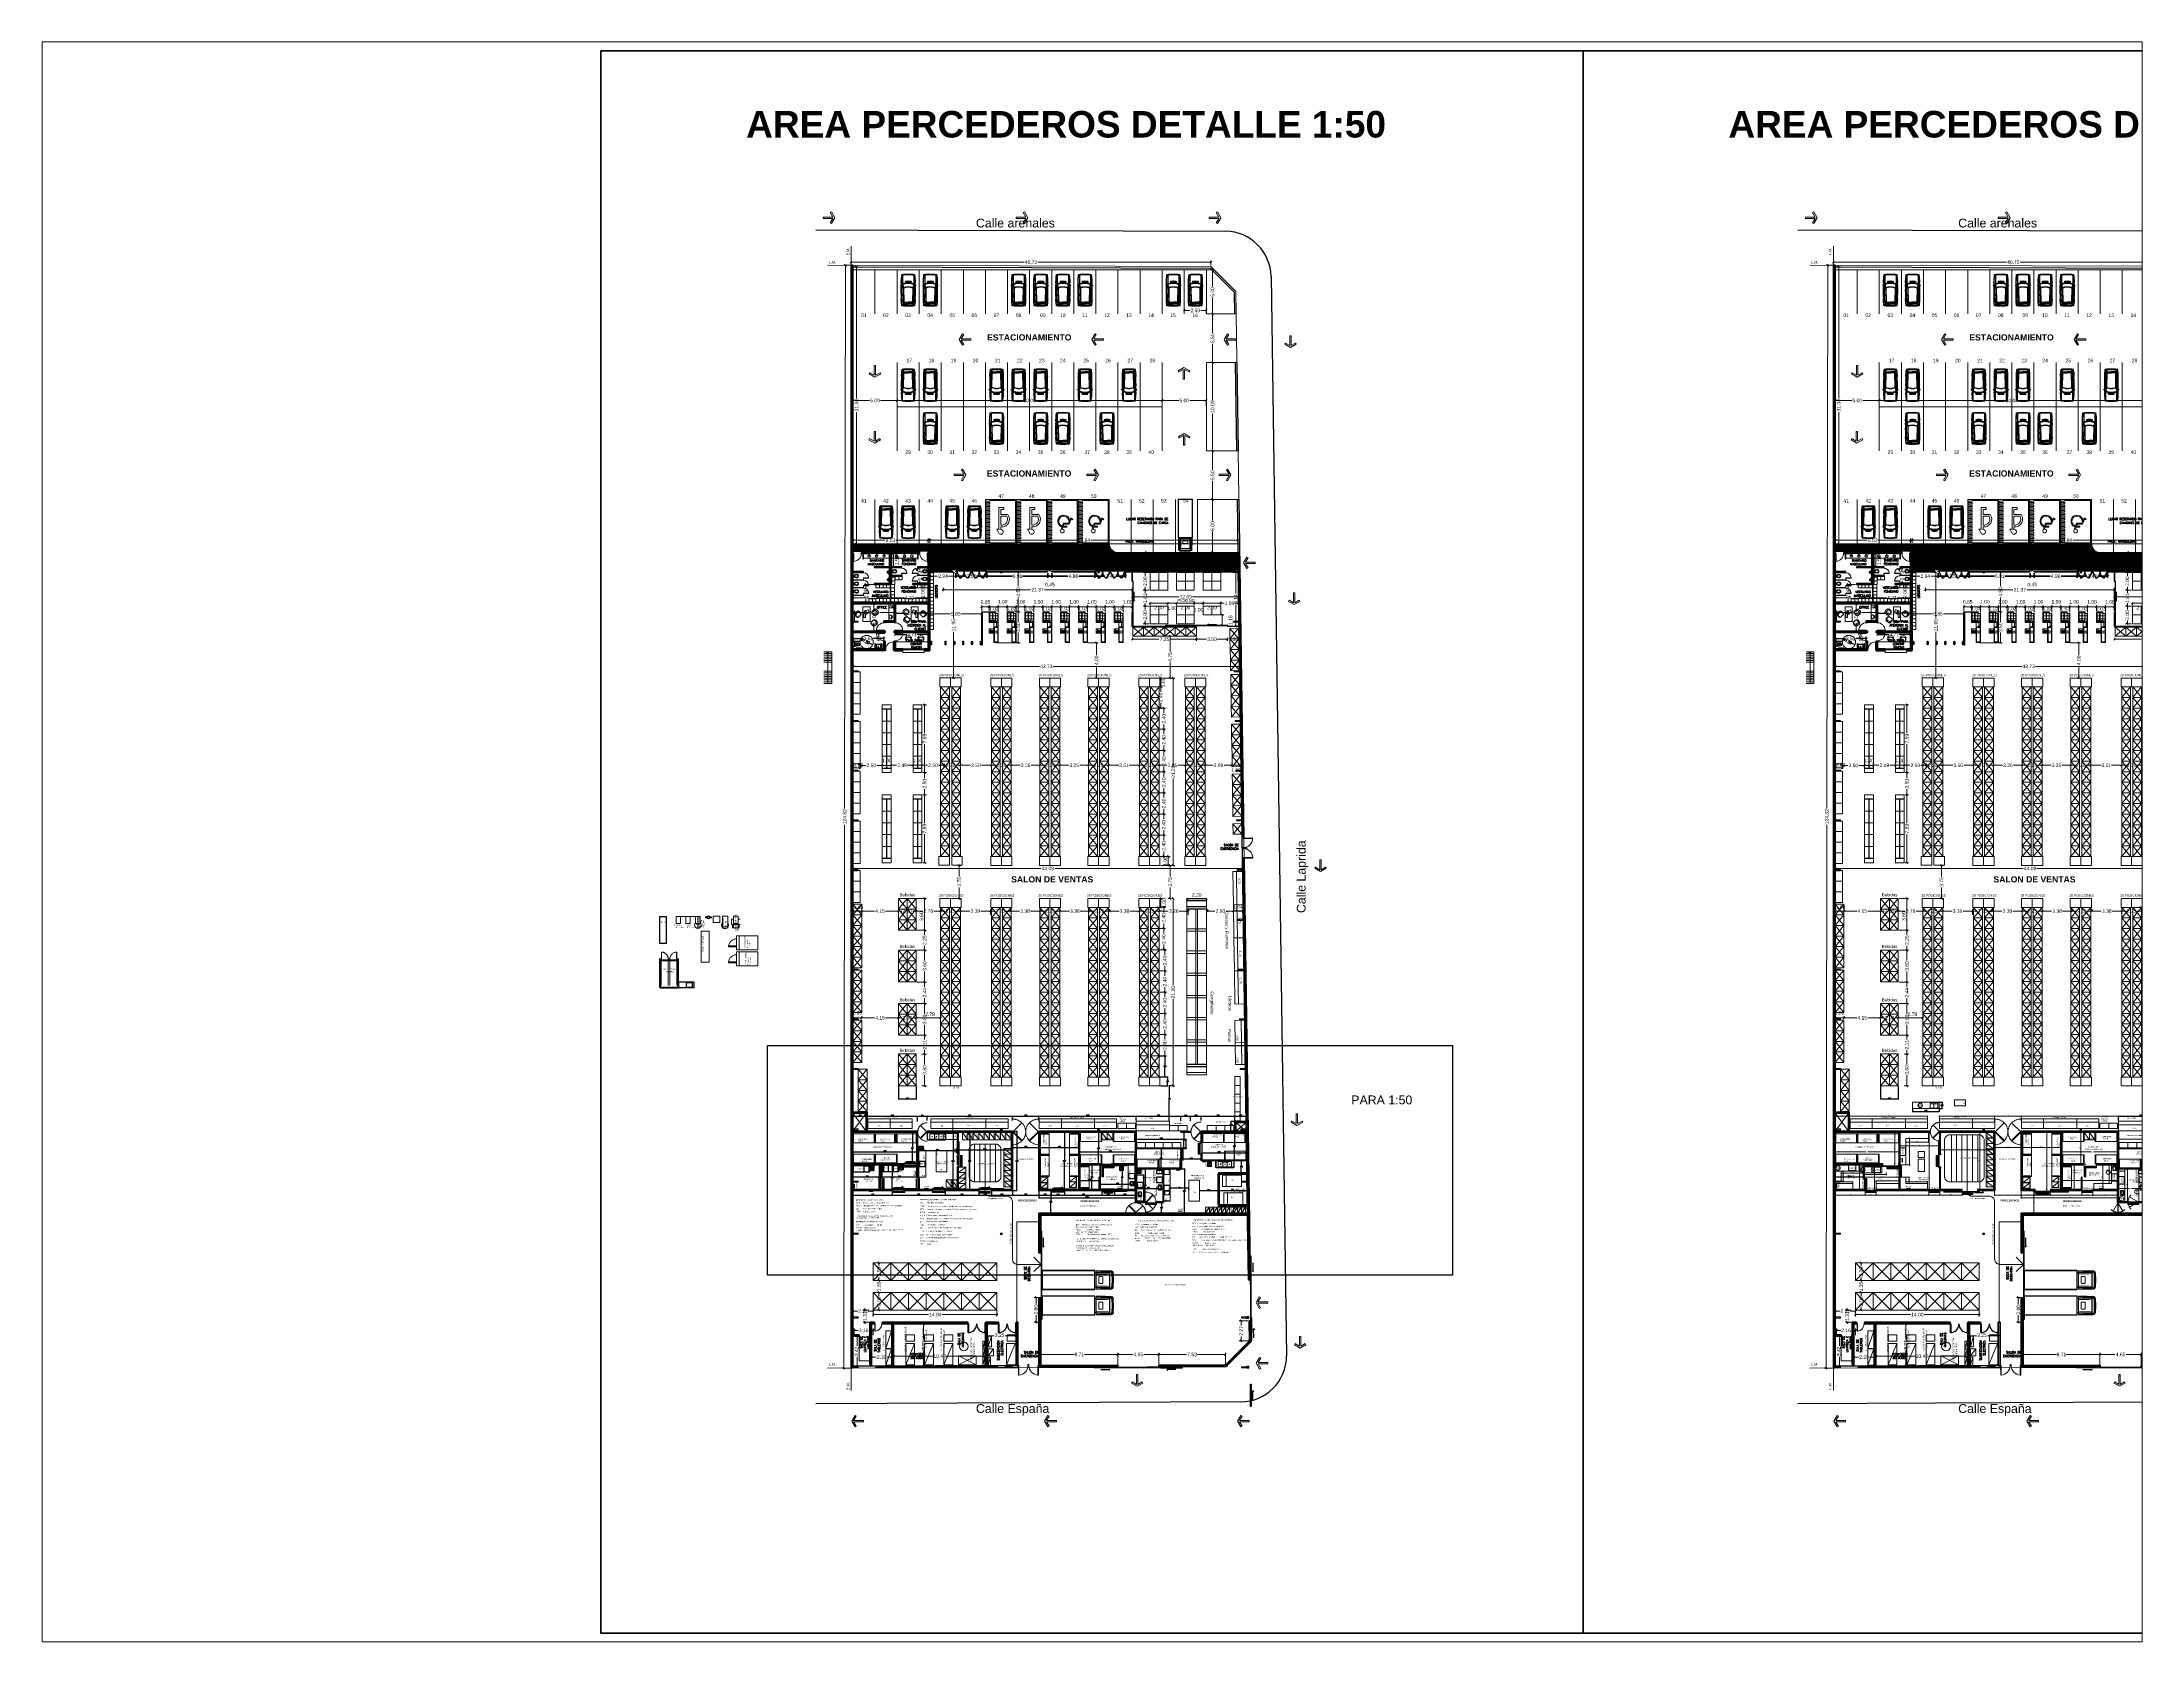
# Paper-space layout 'Presentación2' of a CAD drawing. Header units: inches. Extents: x 1.05 to 9.45, y 0.8 to 7.2.
# The model-space entities are those that its viewports show. They can reach past a viewport. Long polylines and large blocks are cut down to what shows.
import ezdxf

# ---------------------------------------------------------------- set-up
doc = ezdxf.new("R2010")
doc.units = ezdxf.units.IN
doc.header["$MEASUREMENT"] = 0
for name, pattern in [('ACAD_ISO10W100', [18, 12, -3, 0, -3]), ('DASH_15', [0.375, 0.25, -0.125]), ('DASHDOT2', [12.7, 6.35, -3.175, 0, -3.175]), ('DASHED2', [9.525, 6.35, -3.175]), ('HIDDEN', [0.375, 0.25, -0.125]), ('HIDDEN2', [4.7625, 3.175, -1.5875]), ('LZ-COME$0$DASH_15', [0.375, 0.25, -0.125]), ('LÍNEAS_OCULTAS2', [0.1875, 0.125, -0.0625])]:
    doc.linetypes.add(name, pattern=pattern)
for name, color, linetype in [('(C)Paneles 60mm.', 4, 'Continuous'), ('0-CORTINAPVC-TXT', 7, 'Continuous'), ('01-COTAS ESTRUCTURA', 9, 'Continuous'), ('ARQ-MUROCERAMICO8X18X33', 3, 'Continuous'), ('ARQ-MUROS CAMARA', 140, 'Continuous'), ('ARQ-TXTS LOCAL', 3, 'Continuous'), ('AUTOS', 9, 'Continuous'), ('CARP-Herrajes', 9, 'Continuous'), ('Carp-Linea abrir', 9, 'Continuous'), ('CARP-MARCOS', 4, 'Continuous'), ('CARP-Puertas', 4, 'Continuous'), ('DEF-GUARDARIEL', 1, 'Continuous'), ('FIX FOOD', 8, 'Continuous'), ('JU-PLANTA(XREF)$0$0-EQUIPAMIENTO-LAB', 6, 'Continuous'), ('JU-PLANTA(XREF)$0$COMESTIBLES0-EQUIP-TXT', 3, 'Continuous'), ('JU-PLANTA(XREF)$0$TRASTIENDAS-EQUIPAMIENTO', 6, 'Continuous'), ('L CARPINT', 3, 'Continuous'), ('l carpinteria', 3, 'Continuous'), ('l olumnas', 140, 'Continuous'), ('L pisos', 8, 'Continuous'), ('l texto', 30, 'Continuous'), ('l vidrio', 135, 'Continuous'), ('MESADAS', 32, 'Continuous'), ('nnn', 32, 'Continuous'), ('piso', 52, 'Continuous')]:
    doc.layers.add(name, color=color, linetype=linetype)
for name, color, linetype, lineweight in [('0-EQUIPAMIENTO-LAB', 6, 'Continuous', 13), ('0-LINEA PISO', 9, 'Continuous', 5), ('01', 60, 'Continuous', 9), ('01 eje', 30, 'ACAD_ISO10W100', 9), ('a_MUEBLE', 3, 'Continuous', 5), ('ARQ-CARPINTERIAS', 4, 'Continuous', 9), ('ARQ-CORTINA PVC', 4, 'Continuous', 5), ('ARQ-REJILLAS', 4, 'Continuous', 5), ('COMESTIBLES0-EQUIP-TXT', 3, 'Continuous', 9), ('EQUIPAMIENTO', 111, 'Continuous', 13), ('EQUIPAMIENTO-TRASTIENDA', 6, 'Continuous', 9), ('Est-Acero', 4, 'Continuous', 13), ('HATCH HORMIGON', 100, 'Continuous', 13), ('IS-SANITARIOS', 6, 'Continuous', 9), ('L COTAS', 1, 'Continuous', 9), ('L EQUIP', 6, 'Continuous', 9), ('l gris', 9, 'Continuous', 5), ('l muro', 5, 'Continuous', 80), ('L PANELES', 136, 'Continuous', 50), ('L PROYEC', 4, 'HIDDEN2', 9), ('LAVADO MU', 10, 'Continuous', 5), ('smr acero', 170, 'Continuous', 15)]:
    doc.layers.add(name, color=color, linetype=linetype, lineweight=lineweight)
doc.styles.add('2mm para 1.100', font='ARIAL.TTF')
doc.styles.add('3mm para 1.100', font='ARIAL.TTF')
doc.styles.add('ARIAL', font='ARIAL.TTF')
doc.styles.add('COTAS', font='ROMANS.shx', dxfattribs={"width": 0.7})
doc.styles.add('JU-PLANTA(XREF)$0$ARIAL', font='ARIAL.TTF')
doc.styles.add('LZ-COME$0$LETRITAS', font='ROMAN1.shx', dxfattribs={"width": 1.2, "height": 0.225})
doc.styles.add('RomanS', font='romans.shx')
doc.styles.get("Standard").update_dxf_attribs({"font": 'ARIAL.TTF'})
doc.styles.add('STYLE10', font='ARIAL.TTF', dxfattribs={"height": 0.17})
doc.dimstyles.new('bases 1-50', dxfattribs={"dimscale": 0.5, "dimtxt": 0.2, "dimasz": 0.1, "dimexe": 0.1, "dimexo": 0.1, "dimgap": 0.1, "dimtad": 1, "dimtih": 1, "dimtoh": 1, "dimzin": 1, "dimdsep": 46, "dimtxsty": 'RomanS', "dimblk": 'OBLIQUE', "dimcen": 0.1, "dimclrd": 256, "dimclre": 256, "dimclrt": 256, "dimadec": 0, "dimazin": 0, "dimtfac": 1, "dimtmove": 0, "dimatfit": 3, "dimfxl": 0, "dimarcsym": 0})
doc.dimstyles.new('COTA-S-S-2-100', dxfattribs={"dimtxt": 0.3, "dimasz": 0.05, "dimexe": 0, "dimexo": 0, "dimgap": 0.08, "dimtad": 1, "dimzin": 0, "dimdsep": 46, "dimtxsty": 'COTAS', "dimblk1": 'DOT', "dimblk2": 'DOT', "dimsah": 1, "dimcen": 0.1, "dimclrd": 1, "dimclre": 252, "dimclrt": 2, "dimadec": 0, "dimazin": 0, "dimtfac": 1, "dimtix": 1, "dimtmove": 2, "dimatfit": 3, "dimldrblk": 'DOT', "dimfxl": 0, "dimtolj": 1, "dimtzin": 0, "dimarcsym": 0})
doc.dimstyles.new('cotas 1.100', dxfattribs={"dimscale": 2, "dimtxt": 0.2, "dimasz": 0.1, "dimexe": 0.1, "dimexo": 0.05, "dimgap": 0.05, "dimtad": 0, "dimzin": 0, "dimdsep": 46, "dimtxsty": '2mm para 1.100', "dimblk": 'OBLIQUE', "dimcen": 0.09, "dimclrd": 256, "dimclre": 256, "dimclrt": 256, "dimaunit": 1, "dimadec": 3, "dimazin": 0, "dimtfac": 1, "dimtofl": 0, "dimtmove": 2, "dimatfit": 3, "dimfxl": 0, "dimtolj": 1, "dimtzin": 0, "dimlwd": -1, "dimlwe": -1, "dimarcsym": 0})
doc.dimstyles.new('cotas 1.50', dxfattribs={"dimscale": 0.5, "dimtxt": 0.2, "dimasz": 0.2, "dimexe": 0.1, "dimexo": 0, "dimgap": 0.05, "dimtad": 1, "dimdsep": 46, "dimtxsty": 'ARIAL', "dimblk": 'OBLIQUE', "dimcen": 0.09, "dimclrd": 256, "dimclre": 256, "dimclrt": 256, "dimadec": 0, "dimazin": 2, "dimtfac": 1, "dimtofl": 0, "dimtmove": 2, "dimatfit": 3, "dimfxl": 0, "dimtolj": 1, "dimtzin": 0, "dimlwd": -1, "dimlwe": -1, "dimarcsym": 0})
pattern_1 = [(45, (-3417.75211, -701.39074), (-0.0561266008, 0.0561266008), [])]
pattern_2 = [(135, (781.94622, -3415.76758), (-0.0561266008, -0.0561266008), [])]
pattern_3 = [(45, (-3417.75211, -702.29074), (-0.0561266008, 0.0561266008), [])]
pattern_4 = [(45, (-3417.75211, -701.49083), (-0.0561266008, 0.0561266008), [])]
pattern_5 = [(45, (-3416.4651, -701.39074), (-0.0561266008, 0.0561266008), [])]
pattern_6 = [(225, (827.261302, 381.406808), (0.0220970869, -0.0220970869), [])]
pattern_7 = [(135, (893.10532, -3415.76758), (-0.0561266008, -0.0561266008), [])]
pattern_8 = [(45, (-3306.593005, -702.29074), (-0.0561266008, 0.0561266008), [])]
pattern_9 = [(45, (-3306.593004, -701.49083), (-0.0561266008, 0.0561266008), [])]
pattern_10 = [(45, (-3305.306, -701.39074), (-0.0561266008, 0.0561266008), [])]

# ---------------------------------------------------------------- blocks, each defined once
blk = doc.blocks.new('terreno1')
at = {"layer": '01 eje', "ltscale": 0.05}
for p, q in [((2858.81, 860.33), (2858.81, 730.8)), ((2899.53, 858.01), (2856.15, 858.17)), ((2904.08, 736.35), (2902.36, 855.18)), ((2901.25, 733.52), (2904.08, 736.35)), ((2901.25, 733.52), (2856.15, 733.34))]:
    blk.add_line(p, q, dxfattribs=at)
blk.add_lwpolyline([(2899.53, 858.01), (2902.36, 855.18)], dxfattribs=at)
at = {"layer": 'piso'}
for points in [[(2854.81, 862.17), (2901.2, 862.01)], [(2906.34, 856.87), (2908.1, 734.71)], [(2902.92, 729.52), (2854.81, 729.32)]]:
    blk.add_lwpolyline(points, dxfattribs=at)
for centre, radius, start, end in [((2901.1, 856.77), 5.24, 1.0935, 88.9065), ((2902.87, 734.76), 5.23, 270.4718, 359.5428)]:
    blk.add_arc(centre, radius, start, end, dxfattribs=at)
at = {"layer": '01', "char_height": 1, "attachment_point": 1}
for s, heights, insert in [('Calle arenales', [1.67], (2872.94, 863.43)), ('Calle España', [0], (2872.94, 729.27))]:
    blk.add_mtext_dynamic_manual_height_columns(s, width=9.9018, gutter_width=12.5, heights=heights, dxfattribs=dict(at, insert=insert))
at = {"layer": '01', "insert": (2909.25, 784.84), "char_height": 1, "attachment_point": 1, "rotation": 90}
blk.add_mtext_dynamic_manual_height_columns('Calle Laprida', width=9.9018, gutter_width=12.5, heights=[0], dxfattribs=at)
at = {"layer": '01 eje', "char_height": 0.3, "attachment_point": 1}
for insert in [(2856.3, 858.65), (2856.3, 733.91)]:
    blk.add_mtext_dynamic_manual_height_columns('L.M.', width=7.3318, gutter_width=12.5, heights=[0], dxfattribs=dict(at, insert=insert))
at = {"layer": '01 eje', "char_height": 0.3, "attachment_point": 1, "rotation": 90}
for insert in [(2858.3, 859.27), (2858.3, 730.88)]:
    blk.add_mtext_dynamic_manual_height_columns('E.M.', width=7.3318, gutter_width=12.5, heights=[0], dxfattribs=dict(at, insert=insert))
blk = doc.blocks.new('_Oblique')
at = {"color": 0, "linetype": 'ByBlock', "lineweight": -2}
blk.add_line((-0.5, -0.5), (0.5, 0.5), dxfattribs=at)
blk = doc.blocks.new('*D66')
at = {"layer": 'Defpoints', "color": 0}
for p in [(70.19, 130.25), (70.19, 124.25), (70.89, 124.25)]:
    blk.add_point(p, dxfattribs=at)
at = {"layer": 'L COTAS'}
for p, q in [((70.29, 130.25), (71.09, 130.25)), ((70.89, 130.25), (70.89, 127.87)), ((70.89, 124.25), (70.89, 126.63)), ((70.29, 124.25), (71.09, 124.25))]:
    blk.add_line(p, q, dxfattribs=at)
at = {"layer": 'L COTAS', "xscale": 0.2, "yscale": 0.2, "zscale": 0.2}
for p, rotation in [((70.89, 130.25), 90), ((70.89, 124.25), 270)]:
    blk.add_blockref('_Oblique', p, dxfattribs=dict(at, rotation=rotation))
at = {"layer": 'L COTAS', "insert": (70.89, 127.25), "char_height": 0.4, "attachment_point": 5, "rotation": 90, "style": '2mm para 1.100'}
blk.add_mtext('\\A1;6.00', dxfattribs=at)
blk = doc.blocks.new('*D205')
at = {"layer": 'Defpoints', "color": 0}
for p in [(70.19, 135.75), (70.19, 130.25), (70.89, 130.25)]:
    blk.add_point(p, dxfattribs=at)
at = {"layer": 'L COTAS'}
for p, q in [((70.29, 135.75), (71.09, 135.75)), ((70.89, 135.75), (70.89, 133.62)), ((70.89, 130.25), (70.89, 132.38)), ((70.29, 130.25), (71.09, 130.25))]:
    blk.add_line(p, q, dxfattribs=at)
at = {"layer": 'L COTAS', "xscale": 0.2, "yscale": 0.2, "zscale": 0.2}
for p, rotation in [((70.89, 135.75), 90), ((70.89, 130.25), 270)]:
    blk.add_blockref('_Oblique', p, dxfattribs=dict(at, rotation=rotation))
at = {"layer": 'L COTAS', "insert": (70.89, 133), "char_height": 0.4, "attachment_point": 5, "rotation": 90, "style": '2mm para 1.100'}
blk.add_mtext('\\A1;5.50', dxfattribs=at)
blk = doc.blocks.new('*D206')
at = {"layer": 'Defpoints', "color": 0}
for p in [(70.19, 145.75), (70.19, 135.75), (70.89, 135.75)]:
    blk.add_point(p, dxfattribs=at)
at = {"layer": 'L COTAS'}
for p, q in [((70.29, 145.75), (71.09, 145.75)), ((70.89, 145.75), (70.89, 141.51)), ((70.89, 135.75), (70.89, 139.99)), ((70.29, 135.75), (71.09, 135.75))]:
    blk.add_line(p, q, dxfattribs=at)
at = {"layer": 'L COTAS', "xscale": 0.2, "yscale": 0.2, "zscale": 0.2}
for p, rotation in [((70.89, 145.75), 90), ((70.89, 135.75), 270)]:
    blk.add_blockref('_Oblique', p, dxfattribs=dict(at, rotation=rotation))
at = {"layer": 'L COTAS', "insert": (70.89, 140.75), "char_height": 0.4, "attachment_point": 5, "rotation": 90, "style": '2mm para 1.100'}
blk.add_mtext('\\A1;10.00', dxfattribs=at)
blk = doc.blocks.new('*D207')
at = {"layer": 'Defpoints', "color": 0}
for p in [(70.19, 151.25), (70.19, 145.75), (70.89, 145.75)]:
    blk.add_point(p, dxfattribs=at)
at = {"layer": 'L COTAS'}
for p, q in [((70.29, 151.25), (71.09, 151.25)), ((70.89, 151.25), (70.89, 149.12)), ((70.89, 145.75), (70.89, 147.88)), ((70.29, 145.75), (71.09, 145.75))]:
    blk.add_line(p, q, dxfattribs=at)
at = {"layer": 'L COTAS', "xscale": 0.2, "yscale": 0.2, "zscale": 0.2}
for p, rotation in [((70.89, 151.25), 90), ((70.89, 145.75), 270)]:
    blk.add_blockref('_Oblique', p, dxfattribs=dict(at, rotation=rotation))
at = {"layer": 'L COTAS', "insert": (70.89, 148.5), "char_height": 0.4, "attachment_point": 5, "rotation": 90, "style": '2mm para 1.100'}
blk.add_mtext('\\A1;5.50', dxfattribs=at)
blk = doc.blocks.new('*D208')
at = {"layer": 'Defpoints', "color": 0}
for p in [(70.19, 156.25), (70.19, 151.25), (70.89, 151.25)]:
    blk.add_point(p, dxfattribs=at)
at = {"layer": 'L COTAS'}
for p, q in [((70.29, 156.25), (71.09, 156.25)), ((70.89, 156.25), (70.89, 154.37)), ((70.89, 151.25), (70.89, 153.13)), ((70.29, 151.25), (71.09, 151.25))]:
    blk.add_line(p, q, dxfattribs=at)
at = {"layer": 'L COTAS', "xscale": 0.2, "yscale": 0.2, "zscale": 0.2}
for p, rotation in [((70.89, 156.25), 90), ((70.89, 151.25), 270)]:
    blk.add_blockref('_Oblique', p, dxfattribs=dict(at, rotation=rotation))
at = {"layer": 'L COTAS', "insert": (70.89, 153.75), "char_height": 0.4, "attachment_point": 5, "rotation": 90, "style": '2mm para 1.100'}
blk.add_mtext('\\A1;5.00', dxfattribs=at)
blk = doc.blocks.new('*D209')
at = {"layer": 'Defpoints', "color": 0}
for p in [(30.19, 141.46), (30.19, 140.75), (35.19, 140.75)]:
    blk.add_point(p, dxfattribs=at)
at = {"layer": 'L COTAS'}
for p, q in [((30.19, 140.85), (30.19, 141.66)), ((30.19, 141.46), (32.07, 141.46)), ((35.19, 141.46), (33.31, 141.46)), ((35.19, 140.85), (35.19, 141.66))]:
    blk.add_line(p, q, dxfattribs=at)
at = {"layer": 'L COTAS', "xscale": 0.2, "yscale": 0.2, "zscale": 0.2, "rotation": 180}
blk.add_blockref('_Oblique', (30.19, 141.46), dxfattribs=at)
at = {"layer": 'L COTAS', "xscale": 0.2, "yscale": 0.2, "zscale": 0.2}
blk.add_blockref('_Oblique', (35.19, 141.46), dxfattribs=at)
at = {"layer": 'L COTAS', "insert": (32.69, 141.46), "char_height": 0.4, "attachment_point": 5, "style": '2mm para 1.100'}
blk.add_mtext('\\A1;5.00', dxfattribs=at)
blk = doc.blocks.new('*D210')
at = {"layer": 'Defpoints', "color": 0}
for p in [(65.19, 141.46), (70.19, 141.46), (70.19, 140.75)]:
    blk.add_point(p, dxfattribs=at)
at = {"layer": 'L COTAS'}
for p, q in [((65.19, 141.56), (65.19, 141.66)), ((65.19, 141.46), (67.07, 141.46)), ((70.19, 141.46), (68.31, 141.46)), ((70.19, 140.85), (70.19, 141.66))]:
    blk.add_line(p, q, dxfattribs=at)
at = {"layer": 'L COTAS', "xscale": 0.2, "yscale": 0.2, "zscale": 0.2, "rotation": 180}
blk.add_blockref('_Oblique', (65.19, 141.46), dxfattribs=at)
at = {"layer": 'L COTAS', "xscale": 0.2, "yscale": 0.2, "zscale": 0.2}
blk.add_blockref('_Oblique', (70.19, 141.46), dxfattribs=at)
at = {"layer": 'L COTAS', "insert": (67.69, 141.46), "char_height": 0.4, "attachment_point": 5, "style": '2mm para 1.100'}
blk.add_mtext('\\A1;5.00', dxfattribs=at)
blk = doc.blocks.new('*D67')
at = {"layer": 'Defpoints', "color": 0}
for p in [(35.19, 140.75), (65.19, 141.46), (65.19, 140.75)]:
    blk.add_point(p, dxfattribs=at)
at = {"layer": 'L COTAS'}
for p, q in [((35.19, 140.85), (35.19, 141.66)), ((35.19, 141.46), (49.42, 141.46)), ((65.19, 141.46), (50.96, 141.46)), ((65.19, 140.85), (65.19, 141.66))]:
    blk.add_line(p, q, dxfattribs=at)
at = {"layer": 'L COTAS', "xscale": 0.2, "yscale": 0.2, "zscale": 0.2, "rotation": 180}
blk.add_blockref('_Oblique', (35.19, 141.46), dxfattribs=at)
at = {"layer": 'L COTAS', "xscale": 0.2, "yscale": 0.2, "zscale": 0.2}
blk.add_blockref('_Oblique', (65.19, 141.46), dxfattribs=at)
at = {"layer": 'L COTAS', "insert": (50.19, 141.46), "char_height": 0.4, "attachment_point": 5, "style": '2mm para 1.100'}
blk.add_mtext('\\A1;30.00', dxfattribs=at)
blk = doc.blocks.new('*D211')
at = {"layer": 'Defpoints', "color": 0}
for p in [(29.99, 157.11), (29.99, 156.77), (70.71, 156.62)]:
    blk.add_point(p, dxfattribs=at)
at = {"layer": 'L COTAS'}
for p, q in [((29.99, 156.87), (29.99, 157.31)), ((29.99, 157.11), (49.57, 157.11)), ((70.71, 157.11), (51.13, 157.11)), ((70.71, 156.72), (70.71, 157.31))]:
    blk.add_line(p, q, dxfattribs=at)
at = {"layer": 'L COTAS', "xscale": 0.2, "yscale": 0.2, "zscale": 0.2, "rotation": 180}
blk.add_blockref('_Oblique', (29.99, 157.11), dxfattribs=at)
at = {"layer": 'L COTAS', "xscale": 0.2, "yscale": 0.2, "zscale": 0.2}
blk.add_blockref('_Oblique', (70.71, 157.11), dxfattribs=at)
at = {"layer": 'L COTAS', "insert": (50.35, 157.11), "char_height": 0.4, "attachment_point": 5, "style": '2mm para 1.100'}
blk.add_mtext('\\A1;40.72', dxfattribs=at)
blk = doc.blocks.new('COCHERA-DISC-flat-2')
at = {"color": 0}
for p, q in [((-3.5, 0), (-3.5, 5)), ((0, 5), (-3.5, 5)), ((-0.5, 4.9), (-3.4, 4.9)), ((-3.4, 0.1), (-3.4, 4.9)), ((-0.5, 4.85), (-0.5, 4.9)), ((-0.05, 4.85), (-0.5, 4.85)), ((-0.05, 4.7), (-0.05, 4.85)), ((0, 0), (0, 5)), ((0, 0), (0, 5)), ((0, 0), (0, 5)), ((-2.48, 2.77), (-2.72, 2.24)), ((-2.41, 2.66), (-2.68, 2.09)), ((-2.45, 2.45), (-2.53, 2.28)), ((-1.89, 2.77), (-2.48, 2.77)), ((-1.82, 2.66), (-2.41, 2.66)), ((-2.2, 3.03), (-2.2, 3.13)), ((-1.77, 3.13), (-2.2, 3.13)), ((-1.8, 3.03), (-2.2, 3.03)), ((-1.89, 2.77), (-1.8, 3.03)), ((-1.82, 2.66), (-1.51, 3.56)), ((-1.77, 3.13), (-1.69, 3.35)), ((-1.65, 2.99), (-1.62, 3.09)), ((-0.05, 4.7), (-0.5, 4.7)), ((-0.5, 4.55), (-0.5, 4.7)), ((-0.05, 4.55), (-0.5, 4.55)), ((-0.05, 4.4), (-0.5, 4.4)), ((-0.5, 4.25), (-0.5, 4.4)), ((-0.05, 4.25), (-0.5, 4.25)), ((-0.05, 4.1), (-0.5, 4.1)), ((-0.5, 3.95), (-0.5, 4.1)), ((-0.05, 3.95), (-0.5, 3.95)), ((-0.05, 3.8), (-0.5, 3.8)), ((-0.5, 3.65), (-0.5, 3.8)), ((-0.05, 3.65), (-0.5, 3.65)), ((-0.05, 3.5), (-0.5, 3.5)), ((-0.5, 3.35), (-0.5, 3.5)), ((-0.05, 3.35), (-0.5, 3.35)), ((-0.05, 3.2), (-0.5, 3.2)), ((-0.5, 3.05), (-0.5, 3.2)), ((-0.05, 3.05), (-0.5, 3.05)), ((-0.05, 2.9), (-0.5, 2.9)), ((-0.5, 2.75), (-0.5, 2.9)), ((-0.05, 2.75), (-0.5, 2.75)), ((-0.05, 2.6), (-0.5, 2.6)), ((-0.5, 2.45), (-0.5, 2.6)), ((-0.05, 2.45), (-0.5, 2.45)), ((-0.05, 4.4), (-0.05, 4.55)), ((-0.05, 4.1), (-0.05, 4.25)), ((-0.05, 3.8), (-0.05, 3.95)), ((-0.05, 3.5), (-0.05, 3.65)), ((-0.05, 3.2), (-0.05, 3.35)), ((-0.05, 2.9), (-0.05, 3.05)), ((-0.05, 2.6), (-0.05, 2.75)), ((-0.05, 2.3), (-0.05, 2.45)), ((0, 0), (-3.5, 0)), ((-3.4, 0.1), (-0.5, 0.1)), ((-2.86, 2.31), (-2.91, 2.22)), ((-2.68, 2.09), (-2.91, 2.22)), ((-2.72, 2.24), (-2.86, 2.31)), ((-0.05, 2.3), (-0.5, 2.3)), ((-0.5, 2.15), (-0.5, 2.3)), ((-0.05, 2.15), (-0.5, 2.15)), ((-0.05, 2), (-0.5, 2)), ((-0.5, 1.85), (-0.5, 2)), ((-0.05, 1.85), (-0.5, 1.85)), ((-0.05, 1.7), (-0.5, 1.7)), ((-0.5, 1.55), (-0.5, 1.7)), ((-0.05, 1.55), (-0.5, 1.55)), ((-0.05, 1.4), (-0.5, 1.4)), ((-0.5, 1.25), (-0.5, 1.4)), ((-0.05, 1.25), (-0.5, 1.25)), ((-0.05, 1.1), (-0.5, 1.1)), ((-0.5, 0.95), (-0.5, 1.1)), ((-0.05, 0.95), (-0.5, 0.95)), ((-0.05, 0.8), (-0.5, 0.8)), ((-0.5, 0.65), (-0.5, 0.8)), ((-0.05, 0.65), (-0.5, 0.65)), ((-0.05, 0.5), (-0.5, 0.5)), ((-0.5, 0.35), (-0.5, 0.5)), ((-0.05, 0.35), (-0.5, 0.35)), ((-0.05, 0.35), (-0.5, 0.35)), ((-0.05, 0.2), (-0.5, 0.2)), ((-0.5, 0.1), (-0.5, 0.2)), ((-0.05, 2), (-0.05, 2.15)), ((-0.05, 1.7), (-0.05, 1.85)), ((-0.05, 1.4), (-0.05, 1.55)), ((-0.05, 1.1), (-0.05, 1.25)), ((-0.05, 0.8), (-0.05, 0.95)), ((-0.05, 0.5), (-0.05, 0.65)), ((-0.05, 0.2), (-0.05, 0.35))]:
    blk.add_line(p, q, dxfattribs=at)
for centre, radius, start, end in [((-1.87, 2.45), 0.683, 194.871, 68.1638), ((-1.87, 2.45), 0.578, 179.9015, 67.6476), ((-1.72, 3.56), 0.21, 0, 277.4565)]:
    blk.add_arc(centre, radius, start, end, dxfattribs=at)
blk = doc.blocks.new('COCHERA-EMB-flat-3')
at = {"layer": 'l gris'}
for p, q in [((-3.5, 5), (-3.5, 0)), ((0, 5), (-3.5, 5)), ((-3.4, 4.9), (-3.4, 0.1)), ((-3.4, 4.9), (-0.5, 4.9)), ((-0.5, 4.9), (-0.5, 4.8)), ((-0.05, 4.8), (-0.5, 4.8)), ((-0.05, 4.8), (-0.05, 4.65)), ((0, 5), (0, 0)), ((-1.74, 3.32), (-2.54, 3.32)), ((-1.74, 3.1), (-2.43, 3.1)), ((-2.09, 3.89), (-2.09, 4.11)), ((-1.53, 4.11), (-2.09, 4.11)), ((-1.74, 3.89), (-2.09, 3.89)), ((-1.74, 3.89), (-1.74, 3.32)), ((-1.74, 3.1), (-1.74, 2.12)), ((-1.53, 4.11), (-1.53, 1.66)), ((-0.05, 4.65), (-0.5, 4.65)), ((-0.05, 4.65), (-0.5, 4.65)), ((-0.5, 4.65), (-0.5, 4.5)), ((-0.05, 4.5), (-0.5, 4.5)), ((-0.05, 4.35), (-0.5, 4.35)), ((-0.5, 4.35), (-0.5, 4.2)), ((-0.05, 4.2), (-0.5, 4.2)), ((-0.05, 4.05), (-0.5, 4.05)), ((-0.5, 4.05), (-0.5, 3.9)), ((-0.05, 3.9), (-0.5, 3.9)), ((-0.05, 3.75), (-0.5, 3.75)), ((-0.5, 3.75), (-0.5, 3.6)), ((-0.05, 3.6), (-0.5, 3.6)), ((-0.05, 3.45), (-0.5, 3.45)), ((-0.5, 3.45), (-0.5, 3.3)), ((-0.05, 3.3), (-0.5, 3.3)), ((-0.05, 3.15), (-0.5, 3.15)), ((-0.5, 3.15), (-0.5, 3)), ((-0.05, 3), (-0.5, 3)), ((-0.05, 2.85), (-0.5, 2.85)), ((-0.5, 2.85), (-0.5, 2.7)), ((-0.05, 2.7), (-0.5, 2.7)), ((-0.05, 2.55), (-0.5, 2.55)), ((-0.5, 2.55), (-0.5, 2.4)), ((-0.05, 2.4), (-0.5, 2.4)), ((-0.05, 4.5), (-0.05, 4.35)), ((-0.05, 4.2), (-0.05, 4.05)), ((-0.05, 3.9), (-0.05, 3.75)), ((-0.05, 3.6), (-0.05, 3.45)), ((-0.05, 3.3), (-0.05, 3.15)), ((-0.05, 3), (-0.05, 2.85)), ((-0.05, 2.7), (-0.05, 2.55)), ((-0.05, 2.4), (-0.05, 2.25)), ((-3.5, 0), (0, 0)), ((-0.5, 0.1), (-3.4, 0.1)), ((-1.74, 1.9), (-1.74, 1.64)), ((-1.28, 1.66), (-1.56, 1.12)), ((-1.53, 1.66), (-1.28, 1.66)), ((-0.05, 2.25), (-0.5, 2.25)), ((-0.5, 2.25), (-0.5, 2.1)), ((-0.05, 2.1), (-0.5, 2.1)), ((-0.05, 1.95), (-0.5, 1.95)), ((-0.5, 1.95), (-0.5, 1.8)), ((-0.05, 1.8), (-0.5, 1.8)), ((-0.05, 1.65), (-0.5, 1.65)), ((-0.5, 1.65), (-0.5, 1.5)), ((-0.05, 1.5), (-0.5, 1.5)), ((-0.05, 1.35), (-0.5, 1.35)), ((-0.5, 1.35), (-0.5, 1.2)), ((-0.05, 1.2), (-0.5, 1.2)), ((-0.05, 1.05), (-0.5, 1.05)), ((-0.5, 1.05), (-0.5, 0.9)), ((-0.05, 0.9), (-0.5, 0.9)), ((-0.05, 0.75), (-0.5, 0.75)), ((-0.5, 0.75), (-0.5, 0.6)), ((-0.05, 0.6), (-0.5, 0.6)), ((-0.05, 0.45), (-0.5, 0.45)), ((-0.5, 0.45), (-0.5, 0.3)), ((-0.05, 0.3), (-0.5, 0.3)), ((-0.05, 0.15), (-0.5, 0.15)), ((-0.5, 0.15), (-0.5, 0.1)), ((-0.05, 2.1), (-0.05, 1.95)), ((-0.05, 1.8), (-0.05, 1.65)), ((-0.05, 1.5), (-0.05, 1.35)), ((-0.05, 1.2), (-0.05, 1.05)), ((-0.05, 0.9), (-0.05, 0.75)), ((-0.05, 0.6), (-0.05, 0.45)), ((-0.05, 0.3), (-0.05, 0.15))]:
    blk.add_line(p, q, dxfattribs=at)
for centre, radius, start, end in [((-1.83, 2.78), 0.888, 143.1471, 275.7426), ((-1.83, 2.78), 0.67, 152.1052, 277.6632), ((-1.73, 1.35), 0.288, 67.8205, 306.0337)]:
    blk.add_arc(centre, radius, start, end, dxfattribs=at)
blk = doc.blocks.new('CAJAS AM')
at = {"layer": 'L EQUIP', "linetype": 'ByBlock', "ltscale": 0.01}
for p, q in [((780.71, 798.25), (780.71, 798.77)), ((781.24, 798.77), (780.71, 798.77)), ((780.74, 798.52), (780.74, 798.72)), ((781.68, 798.72), (780.74, 798.72)), ((781.68, 798.52), (780.74, 798.52)), ((780.79, 798.57), (780.96, 798.67)), ((780.82, 798.52), (780.79, 798.57)), ((780.82, 798.52), (780.99, 798.62)), ((780.86, 798.61), (780.86, 798.62)), ((780.89, 798.62), (780.86, 798.62)), ((780.86, 798.25), (780.86, 798.55)), ((780.99, 798.62), (780.96, 798.67)), ((781.19, 798.62), (780.99, 798.62)), ((781.19, 798.25), (781.19, 798.62)), ((781.24, 797.53), (781.24, 799.78)), ((781.73, 799.78), (781.24, 799.78)), ((781.24, 798.25), (781.24, 798.77)), ((781.68, 799.83), (781.29, 799.83)), ((781.29, 798.08), (781.29, 799.73)), ((781.68, 799.73), (781.29, 799.73)), ((781.68, 796.53), (781.68, 799.73)), ((781.73, 796.53), (781.73, 799.78)), ((781.24, 798.25), (780.71, 798.25)), ((780.71, 796.33), (780.71, 797.53)), ((781.68, 797.53), (780.71, 797.53)), ((780.76, 797.48), (780.71, 797.48)), ((781.07, 796.38), (780.71, 796.38)), ((780.76, 796.33), (780.71, 796.33)), ((781.45, 796.33), (780.71, 796.33)), ((780.76, 796.33), (780.76, 797.53)), ((781.42, 797.49), (780.76, 797.49)), ((781.42, 797.39), (780.76, 797.39)), ((781.68, 797.13), (780.76, 797.13)), ((781.68, 796.78), (780.76, 796.78)), ((780.78, 796.38), (780.78, 797.39)), ((781.07, 797.34), (780.78, 797.34)), ((781.07, 796.45), (780.78, 796.45)), ((781.19, 798.47), (780.86, 798.47)), ((781.04, 798.45), (781.04, 798.5)), ((781.14, 798.5), (781.04, 798.5)), ((781.14, 798.45), (781.04, 798.45)), ((781.07, 796.36), (781.07, 797.39)), ((781.13, 796.36), (781.07, 796.36)), ((781.1, 796.36), (781.1, 797.39)), ((781.13, 796.36), (781.13, 797.39)), ((781.42, 797.34), (781.13, 797.34)), ((781.42, 796.45), (781.13, 796.45)), ((781.45, 796.38), (781.13, 796.38)), ((781.14, 798.45), (781.14, 798.5)), ((781.68, 798.08), (781.24, 798.08)), ((781.68, 798.05), (781.24, 798.05)), ((781.68, 798.1), (781.29, 798.1)), ((781.4, 796.33), (781.4, 796.38)), ((781.42, 796.38), (781.42, 797.53)), ((781.73, 796.53), (781.42, 796.53)), ((781.45, 796.33), (781.45, 796.53)), ((781.68, 798.02), (781.55, 798.02)), ((781.55, 797.37), (781.55, 798.02)), ((781.68, 797.37), (781.55, 797.37)), ((781.73, 796.58), (781.68, 796.58))]:
    blk.add_line(p, q, dxfattribs=at)
for centre, start, end in [((781.29, 799.78), 90, 180), ((781.68, 799.78), 0, 90)]:
    blk.add_arc(centre, 0.05, start, end, dxfattribs=at)
blk = doc.blocks.new('*D68')
at = {"layer": 'Defpoints', "color": 0}
for p in [(48.38, 117.55), (46.39, 114.05), (48.91, 114.05)]:
    blk.add_point(p, dxfattribs=at)
at = {"layer": 'L COTAS'}
for p, q in [((48.48, 117.55), (49.11, 117.55)), ((48.91, 117.55), (48.91, 116.42)), ((48.91, 114.05), (48.91, 115.19)), ((46.49, 114.05), (49.11, 114.05))]:
    blk.add_line(p, q, dxfattribs=at)
at = {"layer": 'L COTAS', "xscale": 0.2, "yscale": 0.2, "zscale": 0.2}
for p, rotation in [((48.91, 117.55), 90), ((48.91, 114.05), 270)]:
    blk.add_blockref('_Oblique', p, dxfattribs=dict(at, rotation=rotation))
at = {"layer": 'L COTAS', "insert": (48.91, 115.8), "char_height": 0.4, "attachment_point": 5, "rotation": 90, "style": '2mm para 1.100'}
blk.add_mtext('\\A1;3.50', dxfattribs=at)
blk = doc.blocks.new('*D69')
at = {"layer": 'Defpoints', "color": 0}
for p in [(45.62, 117.55), (46.64, 118.1), (46.64, 117.35)]:
    blk.add_point(p, dxfattribs=at)
at = {"layer": 'L COTAS'}
for p, q in [((45.62, 117.65), (45.62, 118.3)), ((45.62, 118.1), (46.64, 118.1)), ((46.64, 117.45), (46.64, 118.3))]:
    blk.add_line(p, q, dxfattribs=at)
at = {"layer": 'L COTAS', "xscale": 0.2, "yscale": 0.2, "zscale": 0.2, "rotation": 180}
blk.add_blockref('_Oblique', (45.62, 118.1), dxfattribs=at)
at = {"layer": 'L COTAS', "xscale": 0.2, "yscale": 0.2, "zscale": 0.2}
blk.add_blockref('_Oblique', (46.64, 118.1), dxfattribs=at)
at = {"layer": 'L COTAS', "insert": (46.13, 117.89), "char_height": 0.4, "attachment_point": 5, "style": '2mm para 1.100'}
blk.add_mtext('\\A1;1.02', dxfattribs=at)
blk = doc.blocks.new('*D70')
at = {"layer": 'Defpoints', "color": 0}
for p in [(46.64, 117.35), (47.64, 118.1), (47.64, 117.55)]:
    blk.add_point(p, dxfattribs=at)
at = {"layer": 'L COTAS'}
for p, q in [((46.64, 117.45), (46.64, 118.3)), ((46.64, 118.1), (47.64, 118.1)), ((47.64, 117.65), (47.64, 118.3))]:
    blk.add_line(p, q, dxfattribs=at)
at = {"layer": 'L COTAS', "xscale": 0.2, "yscale": 0.2, "zscale": 0.2, "rotation": 180}
blk.add_blockref('_Oblique', (46.64, 118.1), dxfattribs=at)
at = {"layer": 'L COTAS', "xscale": 0.2, "yscale": 0.2, "zscale": 0.2}
blk.add_blockref('_Oblique', (47.64, 118.1), dxfattribs=at)
at = {"layer": 'L COTAS', "insert": (47.14, 118.69), "char_height": 0.4, "attachment_point": 5, "style": '2mm para 1.100'}
blk.add_mtext('\\A1;1.00', dxfattribs=at)
blk = doc.blocks.new('*D41')
at = {"layer": 'Defpoints', "color": 0}
for p in [(47.64, 117.55), (48.66, 118.1), (48.66, 117.35)]:
    blk.add_point(p, dxfattribs=at)
at = {"layer": 'L COTAS'}
for p, q in [((47.64, 117.65), (47.64, 118.3)), ((47.64, 118.1), (48.66, 118.1)), ((48.66, 117.45), (48.66, 118.3))]:
    blk.add_line(p, q, dxfattribs=at)
at = {"layer": 'L COTAS', "xscale": 0.2, "yscale": 0.2, "zscale": 0.2, "rotation": 180}
blk.add_blockref('_Oblique', (47.64, 118.1), dxfattribs=at)
at = {"layer": 'L COTAS', "xscale": 0.2, "yscale": 0.2, "zscale": 0.2}
blk.add_blockref('_Oblique', (48.66, 118.1), dxfattribs=at)
at = {"layer": 'L COTAS', "insert": (48.15, 117.88), "char_height": 0.4, "attachment_point": 5, "style": '2mm para 1.100'}
blk.add_mtext('\\A1;1.02', dxfattribs=at)
blk = doc.blocks.new('*D42')
at = {"layer": 'Defpoints', "color": 0}
for p in [(48.66, 117.35), (49.66, 118.1), (49.66, 117.55)]:
    blk.add_point(p, dxfattribs=at)
at = {"layer": 'L COTAS'}
for p, q in [((48.66, 117.45), (48.66, 118.3)), ((48.66, 118.1), (49.66, 118.1)), ((49.66, 117.65), (49.66, 118.3))]:
    blk.add_line(p, q, dxfattribs=at)
at = {"layer": 'L COTAS', "xscale": 0.2, "yscale": 0.2, "zscale": 0.2, "rotation": 180}
blk.add_blockref('_Oblique', (48.66, 118.1), dxfattribs=at)
at = {"layer": 'L COTAS', "xscale": 0.2, "yscale": 0.2, "zscale": 0.2}
blk.add_blockref('_Oblique', (49.66, 118.1), dxfattribs=at)
at = {"layer": 'L COTAS', "insert": (49.16, 118.67), "char_height": 0.4, "attachment_point": 5, "style": '2mm para 1.100'}
blk.add_mtext('\\A1;1.00', dxfattribs=at)
blk = doc.blocks.new('*D43')
at = {"layer": 'Defpoints', "color": 0}
for p in [(49.66, 117.55), (50.68, 118.1), (50.68, 117.35)]:
    blk.add_point(p, dxfattribs=at)
at = {"layer": 'L COTAS'}
for p, q in [((49.66, 117.65), (49.66, 118.3)), ((49.66, 118.1), (50.68, 118.1)), ((50.68, 117.45), (50.68, 118.3))]:
    blk.add_line(p, q, dxfattribs=at)
at = {"layer": 'L COTAS', "xscale": 0.2, "yscale": 0.2, "zscale": 0.2, "rotation": 180}
blk.add_blockref('_Oblique', (49.66, 118.1), dxfattribs=at)
at = {"layer": 'L COTAS', "xscale": 0.2, "yscale": 0.2, "zscale": 0.2}
blk.add_blockref('_Oblique', (50.68, 118.1), dxfattribs=at)
at = {"layer": 'L COTAS', "insert": (50.17, 117.9), "char_height": 0.4, "attachment_point": 5, "style": '2mm para 1.100'}
blk.add_mtext('\\A1;1.02', dxfattribs=at)
blk = doc.blocks.new('*D44')
at = {"layer": 'Defpoints', "color": 0}
for p in [(50.68, 117.35), (51.68, 118.1), (51.68, 117.55)]:
    blk.add_point(p, dxfattribs=at)
at = {"layer": 'L COTAS'}
for p, q in [((50.68, 117.45), (50.68, 118.3)), ((50.68, 118.1), (51.68, 118.1)), ((51.68, 117.65), (51.68, 118.3))]:
    blk.add_line(p, q, dxfattribs=at)
at = {"layer": 'L COTAS', "xscale": 0.2, "yscale": 0.2, "zscale": 0.2, "rotation": 180}
blk.add_blockref('_Oblique', (50.68, 118.1), dxfattribs=at)
at = {"layer": 'L COTAS', "xscale": 0.2, "yscale": 0.2, "zscale": 0.2}
blk.add_blockref('_Oblique', (51.68, 118.1), dxfattribs=at)
at = {"layer": 'L COTAS', "insert": (51.18, 118.67), "char_height": 0.4, "attachment_point": 5, "style": '2mm para 1.100'}
blk.add_mtext('\\A1;1.00', dxfattribs=at)
blk = doc.blocks.new('*D45')
at = {"layer": 'Defpoints', "color": 0}
for p in [(51.68, 117.55), (52.7, 118.1), (52.7, 117.35)]:
    blk.add_point(p, dxfattribs=at)
at = {"layer": 'L COTAS'}
for p, q in [((51.68, 117.65), (51.68, 118.3)), ((51.68, 118.1), (52.7, 118.1)), ((52.7, 117.45), (52.7, 118.3))]:
    blk.add_line(p, q, dxfattribs=at)
at = {"layer": 'L COTAS', "xscale": 0.2, "yscale": 0.2, "zscale": 0.2, "rotation": 180}
blk.add_blockref('_Oblique', (51.68, 118.1), dxfattribs=at)
at = {"layer": 'L COTAS', "xscale": 0.2, "yscale": 0.2, "zscale": 0.2}
blk.add_blockref('_Oblique', (52.7, 118.1), dxfattribs=at)
at = {"layer": 'L COTAS', "insert": (52.14, 117.9), "char_height": 0.4, "attachment_point": 5, "style": '2mm para 1.100'}
blk.add_mtext('\\A1;1.02', dxfattribs=at)
blk = doc.blocks.new('*D46')
at = {"layer": 'Defpoints', "color": 0}
for p in [(52.7, 117.35), (53.7, 118.1), (53.7, 117.55)]:
    blk.add_point(p, dxfattribs=at)
at = {"layer": 'L COTAS'}
for p, q in [((52.7, 117.45), (52.7, 118.3)), ((52.7, 118.1), (53.7, 118.1)), ((53.7, 117.65), (53.7, 118.3))]:
    blk.add_line(p, q, dxfattribs=at)
at = {"layer": 'L COTAS', "xscale": 0.2, "yscale": 0.2, "zscale": 0.2, "rotation": 180}
blk.add_blockref('_Oblique', (52.7, 118.1), dxfattribs=at)
at = {"layer": 'L COTAS', "xscale": 0.2, "yscale": 0.2, "zscale": 0.2}
blk.add_blockref('_Oblique', (53.7, 118.1), dxfattribs=at)
at = {"layer": 'L COTAS', "insert": (53.2, 118.67), "char_height": 0.4, "attachment_point": 5, "style": '2mm para 1.100'}
blk.add_mtext('\\A1;1.00', dxfattribs=at)
blk = doc.blocks.new('*D47')
at = {"layer": 'Defpoints', "color": 0}
for p in [(53.7, 117.55), (54.72, 118.1), (54.72, 117.35)]:
    blk.add_point(p, dxfattribs=at)
at = {"layer": 'L COTAS'}
for p, q in [((53.7, 117.65), (53.7, 118.3)), ((53.7, 118.1), (54.72, 118.1)), ((54.72, 117.45), (54.72, 118.3))]:
    blk.add_line(p, q, dxfattribs=at)
at = {"layer": 'L COTAS', "xscale": 0.2, "yscale": 0.2, "zscale": 0.2, "rotation": 180}
blk.add_blockref('_Oblique', (53.7, 118.1), dxfattribs=at)
at = {"layer": 'L COTAS', "xscale": 0.2, "yscale": 0.2, "zscale": 0.2}
blk.add_blockref('_Oblique', (54.72, 118.1), dxfattribs=at)
at = {"layer": 'L COTAS', "insert": (54.21, 117.9), "char_height": 0.4, "attachment_point": 5, "style": '2mm para 1.100'}
blk.add_mtext('\\A1;1.02', dxfattribs=at)
blk = doc.blocks.new('*D48')
at = {"layer": 'Defpoints', "color": 0}
for p in [(54.72, 117.35), (55.72, 118.1), (55.72, 117.55)]:
    blk.add_point(p, dxfattribs=at)
at = {"layer": 'L COTAS'}
for p, q in [((54.72, 117.45), (54.72, 118.3)), ((54.72, 118.1), (55.72, 118.1)), ((55.72, 117.65), (55.72, 118.3))]:
    blk.add_line(p, q, dxfattribs=at)
at = {"layer": 'L COTAS', "xscale": 0.2, "yscale": 0.2, "zscale": 0.2, "rotation": 180}
blk.add_blockref('_Oblique', (54.72, 118.1), dxfattribs=at)
at = {"layer": 'L COTAS', "xscale": 0.2, "yscale": 0.2, "zscale": 0.2}
blk.add_blockref('_Oblique', (55.72, 118.1), dxfattribs=at)
at = {"layer": 'L COTAS', "insert": (55.22, 118.68), "char_height": 0.4, "attachment_point": 5, "style": '2mm para 1.100'}
blk.add_mtext('\\A1;1.00', dxfattribs=at)
blk = doc.blocks.new('*D49')
at = {"layer": 'Defpoints', "color": 0}
for p in [(55.72, 117.55), (56.74, 118.1), (56.74, 117.35)]:
    blk.add_point(p, dxfattribs=at)
at = {"layer": 'L COTAS'}
for p, q in [((55.72, 117.65), (55.72, 118.3)), ((55.72, 118.1), (56.74, 118.1)), ((56.74, 117.45), (56.74, 118.3))]:
    blk.add_line(p, q, dxfattribs=at)
at = {"layer": 'L COTAS', "xscale": 0.2, "yscale": 0.2, "zscale": 0.2, "rotation": 180}
blk.add_blockref('_Oblique', (55.72, 118.1), dxfattribs=at)
at = {"layer": 'L COTAS', "xscale": 0.2, "yscale": 0.2, "zscale": 0.2}
blk.add_blockref('_Oblique', (56.74, 118.1), dxfattribs=at)
at = {"layer": 'L COTAS', "insert": (56.23, 117.9), "char_height": 0.4, "attachment_point": 5, "style": '2mm para 1.100'}
blk.add_mtext('\\A1;1.02', dxfattribs=at)
blk = doc.blocks.new('*D50')
at = {"layer": 'Defpoints', "color": 0}
for p in [(56.74, 117.35), (57.74, 118.1), (57.74, 117.55)]:
    blk.add_point(p, dxfattribs=at)
at = {"layer": 'L COTAS'}
for p, q in [((56.74, 117.45), (56.74, 118.3)), ((56.74, 118.1), (57.74, 118.1)), ((57.74, 117.65), (57.74, 118.3))]:
    blk.add_line(p, q, dxfattribs=at)
at = {"layer": 'L COTAS', "xscale": 0.2, "yscale": 0.2, "zscale": 0.2, "rotation": 180}
blk.add_blockref('_Oblique', (56.74, 118.1), dxfattribs=at)
at = {"layer": 'L COTAS', "xscale": 0.2, "yscale": 0.2, "zscale": 0.2}
blk.add_blockref('_Oblique', (57.74, 118.1), dxfattribs=at)
at = {"layer": 'L COTAS', "insert": (57.24, 118.68), "char_height": 0.4, "attachment_point": 5, "style": '2mm para 1.100'}
blk.add_mtext('\\A1;1.00', dxfattribs=at)
blk = doc.blocks.new('*D51')
at = {"layer": 'Defpoints', "color": 0}
for p in [(57.74, 117.55), (58.76, 118.1), (58.76, 117.35)]:
    blk.add_point(p, dxfattribs=at)
at = {"layer": 'L COTAS'}
for p, q in [((57.74, 117.65), (57.74, 118.3)), ((57.74, 118.1), (58.76, 118.1)), ((58.76, 117.45), (58.76, 118.3))]:
    blk.add_line(p, q, dxfattribs=at)
at = {"layer": 'L COTAS', "xscale": 0.2, "yscale": 0.2, "zscale": 0.2, "rotation": 180}
blk.add_blockref('_Oblique', (57.74, 118.1), dxfattribs=at)
at = {"layer": 'L COTAS', "xscale": 0.2, "yscale": 0.2, "zscale": 0.2}
blk.add_blockref('_Oblique', (58.76, 118.1), dxfattribs=at)
at = {"layer": 'L COTAS', "insert": (58.25, 117.9), "char_height": 0.4, "attachment_point": 5, "style": '2mm para 1.100'}
blk.add_mtext('\\A1;1.02', dxfattribs=at)
blk = doc.blocks.new('*D52')
at = {"layer": 'Defpoints', "color": 0}
for p in [(58.76, 117.35), (59.76, 118.1), (59.76, 117.55)]:
    blk.add_point(p, dxfattribs=at)
at = {"layer": 'L COTAS'}
for p, q in [((58.76, 117.45), (58.76, 118.3)), ((58.76, 118.1), (59.76, 118.1)), ((59.76, 117.65), (59.76, 118.3))]:
    blk.add_line(p, q, dxfattribs=at)
at = {"layer": 'L COTAS', "xscale": 0.2, "yscale": 0.2, "zscale": 0.2, "rotation": 180}
blk.add_blockref('_Oblique', (58.76, 118.1), dxfattribs=at)
at = {"layer": 'L COTAS', "xscale": 0.2, "yscale": 0.2, "zscale": 0.2}
blk.add_blockref('_Oblique', (59.76, 118.1), dxfattribs=at)
at = {"layer": 'L COTAS', "insert": (59.26, 118.67), "char_height": 0.4, "attachment_point": 5, "style": '2mm para 1.100'}
blk.add_mtext('\\A1;1.00', dxfattribs=at)
blk = doc.blocks.new('*D53')
at = {"layer": 'Defpoints', "color": 0}
for p in [(59.76, 117.55), (60.78, 118.1), (60.78, 117.35)]:
    blk.add_point(p, dxfattribs=at)
at = {"layer": 'L COTAS'}
for p, q in [((59.76, 117.65), (59.76, 118.3)), ((59.76, 118.1), (60.78, 118.1)), ((60.78, 117.45), (60.78, 118.3))]:
    blk.add_line(p, q, dxfattribs=at)
at = {"layer": 'L COTAS', "xscale": 0.2, "yscale": 0.2, "zscale": 0.2, "rotation": 180}
blk.add_blockref('_Oblique', (59.76, 118.1), dxfattribs=at)
at = {"layer": 'L COTAS', "xscale": 0.2, "yscale": 0.2, "zscale": 0.2}
blk.add_blockref('_Oblique', (60.78, 118.1), dxfattribs=at)
at = {"layer": 'L COTAS', "insert": (60.27, 117.9), "char_height": 0.4, "attachment_point": 5, "style": '2mm para 1.100'}
blk.add_mtext('\\A1;1.02', dxfattribs=at)
blk = doc.blocks.new('SE-PM01$0$LR-PM01$0$Puerta1')
for p, q in [((616.66, 127.39), (616.66, 128.19)), ((616.71, 128.19), (616.66, 128.19)), ((616.71, 127.39), (616.66, 127.39)), ((616.71, 127.39), (616.71, 128.19))]:
    blk.add_line(p, q)
at = {"ltscale": 200}
for points in [[(616.61, 127.29), (616.66, 127.29), (616.66, 127.39), (616.61, 127.39)], [(617.46, 127.29), (617.51, 127.29), (617.51, 127.39), (617.46, 127.39)]]:
    blk.add_lwpolyline(points, close=True, dxfattribs=at)
blk.add_arc((616.66, 127.39), 0.8, 360, 86.3151, dxfattribs=at)
blk = doc.blocks.new('*U29')
at = {"layer": 'CARP-Herrajes'}
for p, q in [((0.03, 0.91), (0.02, 0.91)), ((0.03, 0.9), (0.02, 0.9)), ((0.06, 0.91), (0.07, 0.91)), ((0.06, 0.9), (0.07, 0.9)), ((1.94, 0.91), (1.93, 0.91)), ((1.94, 0.9), (1.93, 0.9)), ((1.97, 0.91), (1.98, 0.91)), ((1.97, 0.9), (1.98, 0.9))]:
    blk.add_line(p, q, dxfattribs=at)
for points in [[(0.01, 0.92), (0.02, 0.92, -0.414214), (0.02, 0.92), (0.02, 0.84, -0.414214), (0.02, 0.84), (0.01, 0.84, -0.414214), (0.01, 0.84), (0.01, 0.92, -0.414214)], [(0.08, 0.92), (0.08, 0.92, 0.414214), (0.07, 0.92), (0.07, 0.84, 0.414214), (0.08, 0.84), (0.08, 0.84, 0.414214), (0.08, 0.84), (0.08, 0.92, 0.414214)], [(1.92, 0.92), (1.92, 0.92, -0.414214), (1.93, 0.92), (1.93, 0.84, -0.414214), (1.92, 0.84), (1.92, 0.84, -0.414214), (1.92, 0.84), (1.92, 0.92, -0.414214)], [(1.99, 0.92), (1.98, 0.92, 0.414214), (1.98, 0.92), (1.98, 0.84, 0.414214), (1.98, 0.84), (1.99, 0.84, 0.414214), (1.99, 0.84), (1.99, 0.92, 0.414214)]]:
    blk.add_lwpolyline(points, format="xyb", close=True, dxfattribs=at)
at = {"layer": 'Carp-Linea abrir'}
for centre, start, end in [((0.03, 0), 0, 90), ((1.97, 0), 90, 180)]:
    blk.add_arc(centre, 0.97, start, end, dxfattribs=at)
at = {"layer": 'CARP-MARCOS'}
for points in [[(0, 0), (0, -0.01), (0.01, -0.01), (0.01, 0), (0.03, 0), (0.03, -0.04), (0.04, -0.04), (0.04, -0.05), (0.03, -0.05), (0.03, -0.1), (0.01, -0.1), (0.01, -0.09), (0, -0.09), (0, -0.1)], [(2, 0), (2, -0.01), (1.99, -0.01), (1.99, 0), (1.97, 0), (1.97, -0.04), (1.96, -0.04), (1.96, -0.05), (1.97, -0.05), (1.97, -0.1), (1.99, -0.1), (1.99, -0.09), (2, -0.09), (2, -0.1)]]:
    blk.add_lwpolyline(points, dxfattribs=at)
at = {"layer": 'CARP-Puertas'}
for points in [[(0.03, 0), (0.06, 0), (0.06, 0.97), (0.03, 0.97), (0.03, 0)], [(1.97, 0), (1.94, 0), (1.94, 0.97), (1.97, 0.97), (1.97, 0)]]:
    blk.add_lwpolyline(points, dxfattribs=at)
blk = doc.blocks.new('*D54')
at = {"layer": 'Defpoints', "color": 0}
for p in [(60.78, 117.35), (61.78, 118.1), (61.78, 117.55)]:
    blk.add_point(p, dxfattribs=at)
at = {"layer": 'L COTAS'}
for p, q in [((60.78, 117.45), (60.78, 118.3)), ((60.78, 118.1), (61.78, 118.1)), ((61.78, 117.65), (61.78, 118.3))]:
    blk.add_line(p, q, dxfattribs=at)
at = {"layer": 'L COTAS', "xscale": 0.2, "yscale": 0.2, "zscale": 0.2, "rotation": 180}
blk.add_blockref('_Oblique', (60.78, 118.1), dxfattribs=at)
at = {"layer": 'L COTAS', "xscale": 0.2, "yscale": 0.2, "zscale": 0.2}
blk.add_blockref('_Oblique', (61.78, 118.1), dxfattribs=at)
at = {"layer": 'L COTAS', "insert": (61.28, 118.67), "char_height": 0.4, "attachment_point": 5, "style": '2mm para 1.100'}
blk.add_mtext('\\A1;1.00', dxfattribs=at)
blk = doc.blocks.new('*D55')
at = {"layer": 'Defpoints', "color": 0}
for p in [(63.83, 118.69), (65.83, 118.69), (65.83, 118.51)]:
    blk.add_point(p, dxfattribs=at)
at = {"layer": 'L COTAS'}
for p, q in [((63.83, 118.59), (63.83, 118.31)), ((63.83, 118.51), (65.83, 118.51)), ((65.83, 118.59), (65.83, 118.31))]:
    blk.add_line(p, q, dxfattribs=at)
at = {"layer": 'L COTAS', "xscale": 0.2, "yscale": 0.2, "zscale": 0.2, "rotation": 180}
blk.add_blockref('_Oblique', (63.83, 118.51), dxfattribs=at)
at = {"layer": 'L COTAS', "xscale": 0.2, "yscale": 0.2, "zscale": 0.2}
blk.add_blockref('_Oblique', (65.83, 118.51), dxfattribs=at)
at = {"layer": 'L COTAS', "insert": (64.83, 118.01), "char_height": 0.4, "attachment_point": 5, "style": '2mm para 1.100'}
blk.add_mtext('\\A1;2.00', dxfattribs=at)
blk = doc.blocks.new('*D56')
at = {"layer": 'Defpoints', "color": 0}
for p in [(65.83, 118.69), (66.83, 118.69), (66.83, 118.51)]:
    blk.add_point(p, dxfattribs=at)
at = {"layer": 'L COTAS'}
for p, q in [((65.83, 118.59), (65.83, 118.31)), ((65.83, 118.51), (66.83, 118.51)), ((66.83, 118.59), (66.83, 118.31))]:
    blk.add_line(p, q, dxfattribs=at)
at = {"layer": 'L COTAS', "xscale": 0.2, "yscale": 0.2, "zscale": 0.2, "rotation": 180}
blk.add_blockref('_Oblique', (65.83, 118.51), dxfattribs=at)
at = {"layer": 'L COTAS', "xscale": 0.2, "yscale": 0.2, "zscale": 0.2}
blk.add_blockref('_Oblique', (66.83, 118.51), dxfattribs=at)
at = {"layer": 'L COTAS', "insert": (66.33, 117.96), "char_height": 0.4, "attachment_point": 5, "style": '2mm para 1.100'}
blk.add_mtext('\\A1;1.00', dxfattribs=at)
blk = doc.blocks.new('*D57')
at = {"layer": 'Defpoints', "color": 0}
for p in [(66.83, 118.69), (68.83, 118.69), (68.83, 118.51)]:
    blk.add_point(p, dxfattribs=at)
at = {"layer": 'L COTAS'}
for p, q in [((66.83, 118.59), (66.83, 118.31)), ((66.83, 118.51), (68.83, 118.51)), ((68.83, 118.59), (68.83, 118.31))]:
    blk.add_line(p, q, dxfattribs=at)
at = {"layer": 'L COTAS', "xscale": 0.2, "yscale": 0.2, "zscale": 0.2, "rotation": 180}
blk.add_blockref('_Oblique', (66.83, 118.51), dxfattribs=at)
at = {"layer": 'L COTAS', "xscale": 0.2, "yscale": 0.2, "zscale": 0.2}
blk.add_blockref('_Oblique', (68.83, 118.51), dxfattribs=at)
at = {"layer": 'L COTAS', "insert": (67.83, 118.03), "char_height": 0.4, "attachment_point": 5, "style": '2mm para 1.100'}
blk.add_mtext('\\A1;2.00', dxfattribs=at)
blk = doc.blocks.new('*D58')
at = {"layer": 'Defpoints', "color": 0}
for p in [(68.83, 118.51), (69.83, 118.51), (69.83, 118.51)]:
    blk.add_point(p, dxfattribs=at)
at = {"layer": 'L COTAS'}
for p, q in [((68.83, 118.61), (68.83, 118.71)), ((68.83, 118.51), (69.83, 118.51)), ((69.83, 118.61), (69.83, 118.71))]:
    blk.add_line(p, q, dxfattribs=at)
at = {"layer": 'L COTAS', "xscale": 0.2, "yscale": 0.2, "zscale": 0.2, "rotation": 180}
blk.add_blockref('_Oblique', (68.83, 118.51), dxfattribs=at)
at = {"layer": 'L COTAS', "xscale": 0.2, "yscale": 0.2, "zscale": 0.2}
blk.add_blockref('_Oblique', (69.83, 118.51), dxfattribs=at)
at = {"layer": 'L COTAS', "insert": (69.3, 117.78), "char_height": 0.4, "attachment_point": 5, "style": '2mm para 1.100'}
blk.add_mtext('\\A1;1.00', dxfattribs=at)
blk = doc.blocks.new('*D59')
at = {"layer": 'Defpoints', "color": 0}
for p in [(69.83, 118.69), (71.83, 118.69), (71.83, 118.51)]:
    blk.add_point(p, dxfattribs=at)
at = {"layer": 'L COTAS'}
for p, q in [((69.83, 118.59), (69.83, 118.31)), ((69.83, 118.51), (71.83, 118.51)), ((71.83, 118.59), (71.83, 118.31))]:
    blk.add_line(p, q, dxfattribs=at)
at = {"layer": 'L COTAS', "xscale": 0.2, "yscale": 0.2, "zscale": 0.2, "rotation": 180}
blk.add_blockref('_Oblique', (69.83, 118.51), dxfattribs=at)
at = {"layer": 'L COTAS', "xscale": 0.2, "yscale": 0.2, "zscale": 0.2}
blk.add_blockref('_Oblique', (71.83, 118.51), dxfattribs=at)
at = {"layer": 'L COTAS', "insert": (70.83, 118.03), "char_height": 0.4, "attachment_point": 5, "style": '2mm para 1.100'}
blk.add_mtext('\\A1;2.00', dxfattribs=at)
blk = doc.blocks.new('rack bajo')
for p, q in [((0, 1.2), (1, 0)), ((1, 1.2), (0, 0))]:
    blk.add_line(p, q)
blk.add_lwpolyline([(0, 0), (1, 0), (1, 1.2), (0, 1.2)], close=True)
blk = doc.blocks.new('rack')
at = {"linetype": 'ByBlock', "ltscale": 0.01}
for p, q in [((0, 1.2), (1, 0)), ((1, 1.2), (0, 0))]:
    blk.add_line(p, q, dxfattribs=at)
blk.add_lwpolyline([(0, 0), (1, 0), (1, 1.2), (0, 1.2)], close=True, dxfattribs=at)
blk = doc.blocks.new('02')
at = {"layer": 'L EQUIP'}
for points in [[(3379.34, 790.69), (3379.34, 789.69), (3380.54, 789.69), (3380.54, 790.69), (3379.34, 790.69)], [(3380.54, 790.69), (3380.54, 789.69), (3381.74, 789.69), (3381.74, 790.69), (3380.54, 790.69)], [(3379.34, 770.49), (3379.34, 769.49), (3380.54, 769.49), (3380.54, 770.49), (3379.34, 770.49)], [(3380.54, 770.49), (3380.54, 769.49), (3381.74, 769.49), (3381.74, 770.49), (3380.54, 770.49)]]:
    blk.add_lwpolyline(points, dxfattribs=at)
at = {"layer": 'L EQUIP', "linetype": 'ByBlock', "ltscale": 0.01}
for p in [(3379.41, 788.49), (3379.41, 788.49), (3380.66, 788.49), (3379.41, 787.29), (3379.41, 787.29), (3379.41, 786.09), (3379.41, 786.09), (3380.66, 787.29), (3380.66, 787.29), (3380.66, 786.09), (3380.66, 786.09), (3379.41, 784.89), (3379.41, 784.89), (3379.41, 783.69), (3379.41, 783.69), (3380.66, 784.89), (3380.66, 784.89), (3380.66, 783.69), (3380.66, 783.69), (3379.41, 782.49), (3379.41, 782.49), (3379.41, 781.29), (3379.41, 781.29), (3380.66, 782.49), (3380.66, 782.49), (3380.66, 781.29), (3380.66, 781.29), (3379.41, 780.09), (3379.41, 780.09), (3379.41, 778.89), (3379.41, 778.89), (3380.66, 780.09), (3380.66, 780.09), (3380.66, 778.89), (3380.66, 778.89), (3379.41, 777.69), (3379.41, 777.69), (3379.41, 776.49), (3379.41, 776.49), (3380.66, 777.69), (3380.66, 777.69), (3380.66, 776.49), (3380.66, 776.49), (3379.41, 775.29), (3379.41, 775.29), (3379.41, 774.09), (3379.41, 774.09), (3380.66, 775.29), (3380.66, 775.29), (3380.66, 774.09), (3380.66, 774.09), (3379.41, 772.89), (3379.41, 772.89), (3379.41, 771.69), (3379.41, 771.69), (3380.66, 772.89), (3380.66, 772.89), (3380.66, 771.69), (3380.66, 771.69), (3379.41, 770.49), (3379.41, 770.49), (3380.66, 770.49), (3380.66, 770.49)]:
    blk.add_blockref('rack', p, dxfattribs=at)
at = {"layer": 'L EQUIP', "linetype": 'ByBlock', "ltscale": 0.01, "insert": (3379.24, 791.16), "char_height": 0.26, "width": 4.4491, "attachment_point": 1}
blk.add_mtext('28 POSICIONES', dxfattribs=at)
blk = doc.blocks.new('congelados')
at = {"layer": 'L EQUIP', "linetype": 'ByBlock', "ltscale": 0.01}
for p, q in [((3418.45, 775.8), (3418.45, 769.32)), ((3418.45, 775.8), (3418.45, 757.05)), ((3420.65, 774.86), (3418.45, 774.86)), ((3420.65, 775.8), (3420.65, 757.05)), ((3420.65, 775.8), (3420.65, 769.59)), ((3420.65, 774.59), (3418.45, 774.59)), ((3420.65, 774.59), (3418.45, 774.59)), ((3419.45, 774.63), (3419.45, 757.05)), ((3419.65, 774.63), (3419.65, 757.05)), ((3420.65, 772.09), (3418.45, 772.09)), ((3420.65, 771.82), (3418.45, 771.82)), ((3420.65, 772.09), (3419.55, 772.09)), ((3420.65, 771.82), (3419.55, 771.82)), ((3420.65, 769.59), (3418.45, 769.59)), ((3420.65, 769.32), (3418.45, 769.32)), ((3420.65, 769.59), (3419.55, 769.59)), ((3420.65, 769.32), (3419.55, 769.32)), ((3420.65, 767.09), (3418.45, 767.09)), ((3420.65, 766.82), (3418.45, 766.82)), ((3420.65, 767.09), (3419.55, 767.09)), ((3420.65, 766.82), (3419.55, 766.82)), ((3420.65, 764.55), (3418.45, 764.55)), ((3420.65, 764.28), (3418.45, 764.28)), ((3420.65, 764.55), (3419.55, 764.55)), ((3420.65, 764.28), (3419.55, 764.28)), ((3420.65, 762.05), (3418.45, 762.05)), ((3420.65, 761.78), (3418.45, 761.78)), ((3420.65, 762.05), (3419.55, 762.05)), ((3420.65, 761.78), (3419.55, 761.78)), ((3420.65, 759.55), (3418.45, 759.55)), ((3420.65, 759.28), (3418.45, 759.28)), ((3420.65, 759.55), (3419.55, 759.55)), ((3420.65, 759.28), (3419.55, 759.28)), ((3420.65, 757.05), (3418.45, 757.05)), ((3420.65, 756.78), (3418.45, 756.78))]:
    blk.add_line(p, q, dxfattribs=at)
for points in [[(3420.65, 774.9), (3418.45, 774.9), (3418.45, 775.8), (3420.65, 775.8)], [(3420.65, 774.63), (3418.45, 774.63), (3418.45, 775.53), (3420.65, 775.53)], [(3420.65, 756.11), (3418.45, 756.11), (3418.45, 757.01), (3420.65, 757.01)], [(3420.65, 755.84), (3418.45, 755.84), (3418.45, 756.74), (3420.65, 756.74)]]:
    blk.add_lwpolyline(points, close=True, dxfattribs=at)
blk = doc.blocks.new('*D60')
at = {"layer": 'Defpoints', "color": 0}
for p in [(64.4, 109.05), (64.4, 106.65), (65.03, 106.65)]:
    blk.add_point(p, dxfattribs=at)
at = {"layer": 'L COTAS'}
for p, q in [((64.5, 109.05), (65.23, 109.05)), ((65.03, 109.05), (65.03, 108.48)), ((65.03, 106.65), (65.03, 107.23)), ((64.5, 106.65), (65.23, 106.65))]:
    blk.add_line(p, q, dxfattribs=at)
at = {"layer": 'L COTAS', "xscale": 0.2, "yscale": 0.2, "zscale": 0.2}
for p, rotation in [((65.03, 109.05), 90), ((65.03, 106.65), 270)]:
    blk.add_blockref('_Oblique', p, dxfattribs=dict(at, rotation=rotation))
at = {"layer": 'L COTAS', "insert": (65.03, 107.85), "char_height": 0.4, "attachment_point": 5, "rotation": 90, "style": '2mm para 1.100'}
blk.add_mtext('\\A1;2.40', dxfattribs=at)
blk = doc.blocks.new('*D61')
at = {"layer": 'Defpoints', "color": 0}
for p in [(64.75, 106.65), (64.75, 104.25), (65.38, 104.25)]:
    blk.add_point(p, dxfattribs=at)
at = {"layer": 'L COTAS'}
for p, q in [((64.85, 106.65), (65.58, 106.65)), ((65.38, 106.65), (65.38, 106.08)), ((65.38, 104.25), (65.38, 104.83)), ((64.85, 104.25), (65.58, 104.25))]:
    blk.add_line(p, q, dxfattribs=at)
at = {"layer": 'L COTAS', "xscale": 0.2, "yscale": 0.2, "zscale": 0.2}
for p, rotation in [((65.38, 106.65), 90), ((65.38, 104.25), 270)]:
    blk.add_blockref('_Oblique', p, dxfattribs=dict(at, rotation=rotation))
at = {"layer": 'L COTAS', "insert": (65.38, 105.45), "char_height": 0.4, "attachment_point": 5, "rotation": 90, "style": '2mm para 1.100'}
blk.add_mtext('\\A1;2.40', dxfattribs=at)
blk = doc.blocks.new('*D62')
at = {"layer": 'Defpoints', "color": 0}
for p in [(64.75, 104.25), (64.75, 101.85), (65.38, 101.85)]:
    blk.add_point(p, dxfattribs=at)
at = {"layer": 'L COTAS'}
for p, q in [((64.85, 104.25), (65.58, 104.25)), ((65.38, 104.25), (65.38, 103.68)), ((65.38, 101.85), (65.38, 102.43)), ((64.85, 101.85), (65.58, 101.85))]:
    blk.add_line(p, q, dxfattribs=at)
at = {"layer": 'L COTAS', "xscale": 0.2, "yscale": 0.2, "zscale": 0.2}
for p, rotation in [((65.38, 104.25), 90), ((65.38, 101.85), 270)]:
    blk.add_blockref('_Oblique', p, dxfattribs=dict(at, rotation=rotation))
at = {"layer": 'L COTAS', "insert": (65.38, 103.05), "char_height": 0.4, "attachment_point": 5, "rotation": 90, "style": '2mm para 1.100'}
blk.add_mtext('\\A1;2.40', dxfattribs=at)
blk = doc.blocks.new('*D63')
at = {"layer": 'Defpoints', "color": 0}
for p in [(64.75, 101.85), (64.75, 99.45), (65.38, 99.45)]:
    blk.add_point(p, dxfattribs=at)
at = {"layer": 'L COTAS'}
for p, q in [((64.85, 101.85), (65.58, 101.85)), ((65.38, 101.85), (65.38, 101.28)), ((65.38, 99.45), (65.38, 100.03)), ((64.85, 99.45), (65.58, 99.45))]:
    blk.add_line(p, q, dxfattribs=at)
at = {"layer": 'L COTAS', "xscale": 0.2, "yscale": 0.2, "zscale": 0.2}
for p, rotation in [((65.38, 101.85), 90), ((65.38, 99.45), 270)]:
    blk.add_blockref('_Oblique', p, dxfattribs=dict(at, rotation=rotation))
at = {"layer": 'L COTAS', "insert": (65.38, 100.65), "char_height": 0.4, "attachment_point": 5, "rotation": 90, "style": '2mm para 1.100'}
blk.add_mtext('\\A1;2.40', dxfattribs=at)
blk = doc.blocks.new('*D64')
at = {"layer": 'Defpoints', "color": 0}
for p in [(64.75, 99.45), (64.75, 97.05), (65.38, 97.05)]:
    blk.add_point(p, dxfattribs=at)
at = {"layer": 'L COTAS'}
for p, q in [((64.85, 99.45), (65.58, 99.45)), ((65.38, 99.45), (65.38, 98.88)), ((65.38, 97.05), (65.38, 97.63)), ((64.85, 97.05), (65.58, 97.05))]:
    blk.add_line(p, q, dxfattribs=at)
at = {"layer": 'L COTAS', "xscale": 0.2, "yscale": 0.2, "zscale": 0.2}
for p, rotation in [((65.38, 99.45), 90), ((65.38, 97.05), 270)]:
    blk.add_blockref('_Oblique', p, dxfattribs=dict(at, rotation=rotation))
at = {"layer": 'L COTAS', "insert": (65.38, 98.25), "char_height": 0.4, "attachment_point": 5, "rotation": 90, "style": '2mm para 1.100'}
blk.add_mtext('\\A1;2.40', dxfattribs=at)
blk = doc.blocks.new('*D65')
at = {"layer": 'Defpoints', "color": 0}
for p in [(64.75, 97.05), (64.75, 94.65), (65.38, 94.65)]:
    blk.add_point(p, dxfattribs=at)
at = {"layer": 'L COTAS'}
for p, q in [((64.85, 97.05), (65.58, 97.05)), ((65.38, 97.05), (65.38, 96.48)), ((65.38, 94.65), (65.38, 95.23)), ((64.85, 94.65), (65.58, 94.65))]:
    blk.add_line(p, q, dxfattribs=at)
at = {"layer": 'L COTAS', "xscale": 0.2, "yscale": 0.2, "zscale": 0.2}
for p, rotation in [((65.38, 97.05), 90), ((65.38, 94.65), 270)]:
    blk.add_blockref('_Oblique', p, dxfattribs=dict(at, rotation=rotation))
at = {"layer": 'L COTAS', "insert": (65.38, 95.85), "char_height": 0.4, "attachment_point": 5, "rotation": 90, "style": '2mm para 1.100'}
blk.add_mtext('\\A1;2.40', dxfattribs=at)
blk = doc.blocks.new('Bacha de baño 2 pl')
for p, q in [((0, -0.16), (-0.02, -0.18)), ((-0.02, -0.19), (0, -0.16)), ((-0.02, -0.18), (-0.02, -0.19)), ((-0.01, -0.26), (-0.01, -0.18)), ((0.01, -0.24), (-0.01, -0.24)), ((0.01, -0.26), (-0.01, -0.26)), ((0.01, -0.26), (-0.01, -0.26)), ((0.01, -0.18), (0.01, -0.26))]:
    blk.add_line(p, q)
at = {"color": 252}
blk.add_circle((0, -0.34), 0.0113, dxfattribs=at)
for centre, radius, start, end in [((0, -0.34), 0.15, 93.6546, 85.9198), ((0, -0.34), 0.14, 93.916, 85.6278), ((0, -0.16), 0.0219, 297.5209, 211.2432), ((0, -0.16), 0.0219, 242.4791, 297.5209), ((0, -0.16), 0.0219, 232.7873, 242.4791), ((0, -0.17), 0.00944, 54.747, 102.6245)]:
    blk.add_arc(centre, radius, start, end)
blk = doc.blocks.new('LZ-PM01$0$MEWAFND$0$MINGI')
for p, q in [((-0.19, 0.02), (-0.17, 0.02)), ((-0.19, 0), (-0.19, 0.02)), ((0.19, 0), (-0.19, 0)), ((0.19, 0.02), (0.17, 0.02)), ((0.19, 0), (0.19, 0.02))]:
    blk.add_line(p, q)
for centre, radius, start, end in [((-0.17, 0.02), 0.008, 270, 1.2596), ((0.16, 0.08), 0.32, 165.54, 180), ((1.08, 0.05), 1.24, 178.6838, 181.2596), ((-0.09, 0.14), 0.0648, 111.7562, 164.4084), ((-0.09, 0.14), 0.0388, 111.7562, 111.7562), ((-0.06, 0.14), 0.0647, 170.1127, 245.0367), ((-0.09, 0.14), 0.0388, 118.9977, 164.4084), ((-0.2, 0.35), 0.17, 302.4219, 333.4809), ((-0.14, 0.26), 0.0887, 293.0794, 299.3743), ((-0.2, 0.35), 0.196, 302.4219, 333.4809), ((-0.06, 0.15), 0.0714, 247.0115, 257.3819), ((0, 0.5), 0.423, 259.6448, 270), ((0, 0.25), 0.0524, 88.4121, 159.8647), ((0, 0.25), 0.0264, 88.4121, 159.8647), ((-0.02, 0.26), 0.0124, 149.9952, 163.3504), ((0, 0.25), 0.0524, 20.1353, 91.5879), ((0, 0.3), 0.0202, 267.956, 272.044), ((0, 0.25), 0.0264, 20.1353, 91.5879), ((0, 0.5), 0.423, 270, 280.3552), ((0.02, 0.26), 0.0124, 16.6496, 30.0048), ((0.2, 0.35), 0.196, 206.5191, 237.5781), ((0.2, 0.35), 0.17, 206.5191, 237.5781), ((0.06, 0.15), 0.0714, 282.6181, 292.9885), ((0.06, 0.14), 0.0647, 294.9633, 9.8873), ((0.14, 0.26), 0.0887, 240.6257, 246.9206), ((0.09, 0.14), 0.0648, 15.5916, 68.2438), ((0.09, 0.14), 0.0388, 15.5916, 61.0023), ((-0.16, 0.08), 0.32, 0, 14.46), ((-1.08, 0.05), 1.24, 358.7404, 1.3162), ((0.17, 0.02), 0.008, 178.7404, 270)]:
    blk.add_arc(centre, radius, start, end)
blk = doc.blocks.new('Inodoro')
for p, q in [((626.16, 117.89), (626.34, 117.89)), ((626.22, 117.89), (626.22, 117.8)), ((626.28, 117.89), (626.28, 117.8))]:
    blk.add_line(p, q)
for points in [[(626.25, 118.42, 0.114233), (626.19, 118.41, 0.103679), (626.13, 118.36, 0.091573), (626.09, 118.3, 0.084524), (626.08, 118.22, 0.050698), (626.09, 118.09, 0.096685), (626.13, 118.02, 0.193549), (626.25, 117.97, 0.193549), (626.37, 118.02, 0.096685), (626.41, 118.09, 0.050698), (626.42, 118.22, 0.084524), (626.41, 118.3, 0.091573), (626.37, 118.36, 0.103679), (626.31, 118.41, 0.114233), (626.25, 118.42)], [(626.25, 118.39, 0.114233), (626.2, 118.38, 0.103679), (626.15, 118.34, 0.091573), (626.12, 118.29, 0.084532), (626.11, 118.22, 0.049852), (626.12, 118.1, 0.091573), (626.15, 118.04, 0.190851), (626.25, 118, 0.190851), (626.34, 118.04, 0.091573), (626.38, 118.1, 0.049852), (626.39, 118.22, 0.084532), (626.38, 118.29, 0.091573), (626.34, 118.34, 0.103679), (626.3, 118.38, 0.114233), (626.25, 118.39)]]:
    blk.add_lwpolyline(points, format="xyb")
for centre, radius, start, end in [((626.32, 118.22), 0.262, 160.6726, 180), ((626.7, 118.22), 0.638, 179.974, 192.3597), ((626.29, 118.23), 0.224, 139.7441, 160.6726), ((626.29, 118.15), 0.224, 199.3274, 220.2559), ((626.26, 118.25), 0.194, 116.0672, 139.7441), ((626.02, 117.94), 0.12, 345.846, 37.6011), ((626.16, 117.91), 0.02, 188.0487, 271.2546), ((626.25, 118.28), 0.16, 90, 116.0672), ((626.25, 118.28), 0.16, 63.9328, 90), ((626.23, 118.25), 0.194, 40.2559, 63.9328), ((626.34, 117.91), 0.02, 268.7454, 351.9513), ((626.48, 117.94), 0.12, 142.3989, 194.154), ((626.21, 118.23), 0.224, 19.3274, 40.2559), ((626.21, 118.15), 0.224, 319.7441, 340.6726), ((626.18, 118.22), 0.262, 0, 19.3274), ((625.8, 118.22), 0.638, 347.6403, 0.026)]:
    blk.add_arc(centre, radius, start, end)
blk = doc.blocks.new('SE-PM01$0$P3')
for p, q in [((7, 19.56), (6.1, 19.56)), ((6.1, 19.51), (6.1, 19.56)), ((7, 19.51), (7, 19.56))]:
    blk.add_line(p, q)
at = {"ltscale": 200}
blk.add_line((7, 19.51), (6.1, 19.51), dxfattribs=at)
for points in [[(7.1, 19.61), (7.1, 19.56), (7, 19.56), (7, 19.61)], [(7.1, 18.66), (7.1, 18.61), (7, 18.61), (7, 18.66)]]:
    blk.add_lwpolyline(points, close=True, dxfattribs=at)
blk.add_arc((7, 19.56), 0.9, 183.2763, 270, dxfattribs=at)
blk = doc.blocks.new('KÑ´KÑ´KLÑ')
at = {"linetype": 'ByBlock'}
for p, q in [((-0.49, 0.87), (-0.62, 0.54)), ((-0.62, 0.54), (-0.39, 0.46)), ((-0.27, 0.79), (-0.49, 0.87)), ((-0.39, 0.46), (-0.36, 0.41)), ((-0.39, 0.46), (-0.37, 0.45)), ((-0.37, 0.45), (-0.24, 0.77)), ((-0.37, 0.45), (-0.34, 0.41)), ((-0.36, 0.41), (-0.27, 0.38)), ((-0.34, 0.41), (-0.19, 0.78)), ((-0.34, 0.41), (-0.26, 0.38)), ((-0.21, 0.79), (-0.27, 0.79)), ((-0.27, 0.78), (-0.24, 0.77)), ((-0.27, 0.38), (-0.21, 0.36)), ((-0.26, 0.38), (-0.21, 0.36)), ((-0.24, 0.77), (-0.19, 0.78)), ((-0.12, 0.75), (-0.21, 0.79)), ((-0.21, 0.36), (-0.07, 0.73)), ((-0.19, 0.78), (-0.12, 0.75)), ((-0.19, 0.42), (-0.19, 0)), ((0, 0), (-0.19, 0)), ((0, 0.48), (-0.17, 0.48)), ((-0.07, 0.73), (-0.12, 0.75)), ((-0.12, 0.75), (-0.07, 0.73)), ((0, 0), (0, 0.48))]:
    blk.add_line(p, q, dxfattribs=at)
blk = doc.blocks.new('HLHLHL')
at = {"linetype": 'ByBlock'}
for p, q in [((-0.25, 0.49), (-0.37, 0.37)), ((-0.35, 0.33), (-0.36, 0.33)), ((-0.36, 0.33), (-0.34, 0.29)), ((-0.32, 0.3), (-0.34, 0.29)), ((-0.27, 0.23), (-0.28, 0.23)), ((-0.15, 0.68), (-0.13, 0.73)), ((-0.15, 0.68), (-0.15, 0.68)), ((-0.15, 0.68), (-0.14, 0.68)), ((-0.14, 0.69), (-0.14, 0.69)), ((-0.14, 0.69), (-0.14, 0.68)), ((-0.1, 0.71), (-0.13, 0.73)), ((-0.09, 0.07), (-0.07, 0.03)), ((-0.05, 0.7), (-0.08, 0.73)), ((-0.05, 0.04), (-0.07, 0.03)), ((0, 0.76), (-0.05, 0.7)), ((0.01, 0), (0.13, 0.13)), ((0.31, 0.23), (0.31, 0.24)), ((0.32, 0.24), (0.31, 0.24)), ((0.31, 0.23), (0.31, 0.23)), ((0.39, 0.38), (0.32, 0.32)), ((0.32, 0.33), (0.36, 0.29)), ((0.32, 0.23), (0.36, 0.26)), ((0.32, 0.24), (0.32, 0.24))]:
    blk.add_line(p, q, dxfattribs=at)
for centre, radius, start, end in [((-0.36, 0.36), 0.01, 135.7661, 219.4478), ((1.41, 1.82), 2.3, 219.4478, 232.0844), ((-0.35, 0.33), 0.01, 141.8064, 193.2817), ((-0.33, 0.3), 0.01, 217.4738, 286.4289), ((1, -0.8), 1.87, 127.4415, 135.3742), ((-0.32, 0.51), 0.01, 135.3742, 213.2335), ((-0.22, 0.57), 0.125, 213.2335, 238.6825), ((-0.36, 0.39), 0.1, 286.4289, 293.2788), ((-0.28, 0.47), 0.01, 238.6825, 312.6476), ((-2.97, 3.39), 3.97, 312.6476, 317.2374), ((-0.14, 0.67), 0.02, 68.1417, 187.5755), ((-0.06, 0.66), 0.1, 139.913, 157.8107), ((-0.14, 0.69), 0.01, 157.8107, 226.7658), ((-0.13, 0.72), 0.01, 70.9579, 139.913), ((-0.44, 1.08), 0.5, 307.4415, 314.245), ((-0.08, 0.72), 0.01, 45.7661, 134.245), ((0.17, 0.91), 0.365, 224.8604, 240.9853), ((0.09, 0.76), 0.185, 207.7598, 237.0749), ((-0.06, 0.04), 0.01, 214.9579, 283.913), ((-0.08, 0.12), 0.1, 283.913, 292.8054), ((-0.06, 0.7), 0.01, 317.2374, 45.7661), ((-0.47, -0.11), 0.845, 34.4573, 57.0749), ((0, 0.6), 0.02, 240.9853, 315.7661), ((0, 0.01), 0.01, 232.0844, 315.7661), ((0, 0.75), 0.01, 63.9819, 140.9851), ((-0.36, 0), 0.848, 27.5503, 63.9819), ((3.09, -2.51), 3.97, 134.2948, 138.8846), ((0.11, 0.09), 0.01, 138.8846, 212.8497), ((0.21, 0.15), 0.125, 212.8497, 238.2987), ((-1.2, 1.35), 1.87, 316.158, 324.0907), ((-1.2, 1.35), 1.87, 316.158, 324.0907), ((0.23, 0.38), 0.02, 135.7661, 210.5469), ((0.53, 0.55), 0.365, 210.5469, 226.6718), ((0.38, 0.48), 0.185, 214.4573, 243.7724), ((0.3, 0.24), 0.02, 263.9567, 23.3905), ((0.72, -0.05), 0.5, 137.2872, 144.0907), ((0.32, 0.24), 0.01, 224.7664, 293.7215), ((0.29, 0.32), 0.1, 293.7215, 311.6192), ((0.35, 0.25), 0.01, 311.6192, 20.5743)]:
    blk.add_arc(centre, radius, start, end, dxfattribs=at)
blk = doc.blocks.new('E-120')
for p, q in [((0.08, 0.57), (0.05, 0.57)), ((0.09, 0.69), (0.07, 0.69)), ((0.09, 0.69), (0.17, 0.73)), ((0.09, 0.63), (1.08, 0.63)), ((0.36, 0.74), (0.38, 0.76)), ((0.81, 0.32), (0.93, 0.32)), ((0.98, 0.77), (0.97, 0.79)), ((1.08, 0.63), (1.14, 0.68)), ((1.14, 0.68), (1.11, 0.77)), ((1.14, 0.68), (1.57, 0.55)), ((1.16, 0.64), (1.56, 0.52)), ((1.25, 0.69), (1.3, 0.86)), ((1.3, 0.69), (1.25, 0.69)), ((1.26, 0.67), (1.66, 0.55)), ((1.3, 0.86), (1.32, 0.85)), ((1.32, 0.85), (1.3, 0.69)), ((1.55, 0.52), (3.19, 0.49)), ((1.57, 0.55), (2.29, 0.53)), ((2.29, 0.68), (2.29, 0.53)), ((2.29, 0.68), (2.38, 0.68)), ((2.33, 0.68), (2.36, 0.78)), ((2.33, 0.68), (2.33, 0.51)), ((2.38, 0.68), (2.38, 0.53)), ((2.38, 0.53), (3.05, 0.52)), ((2.79, 0.77), (2.81, 0.79)), ((3.23, 0.65), (3.05, 0.52)), ((3.19, 0.49), (3.48, 0.68)), ((3.19, 0.49), (3.19, 0)), ((3.19, -0.49), (3.19, 0)), ((3.29, 0.75), (3.29, 0.77)), ((3.33, 0.49), (3.51, 0.59)), ((3.33, 0.49), (3.33, 0)), ((3.33, -0.49), (3.33, 0)), ((3.48, 0.68), (3.48, 0.74)), ((0.08, -0.56), (0.05, -0.56)), ((0.09, -0.69), (0.07, -0.69)), ((0.09, -0.63), (1.08, -0.63)), ((0.09, -0.69), (0.17, -0.73)), ((0.36, -0.74), (0.38, -0.76)), ((0.81, -0.32), (0.93, -0.32)), ((0.98, -0.77), (0.97, -0.79)), ((1.08, -0.63), (1.14, -0.68)), ((1.14, -0.68), (1.11, -0.77)), ((1.14, -0.68), (1.57, -0.55)), ((1.16, -0.64), (1.56, -0.52)), ((1.25, -0.69), (1.3, -0.86)), ((1.3, -0.69), (1.25, -0.69)), ((1.26, -0.67), (1.66, -0.55)), ((1.32, -0.85), (1.3, -0.69)), ((1.3, -0.86), (1.32, -0.85)), ((1.55, -0.52), (3.19, -0.49)), ((1.57, -0.55), (2.29, -0.53)), ((2.29, -0.68), (2.29, -0.53)), ((2.29, -0.68), (2.38, -0.68)), ((2.33, -0.68), (2.33, -0.51)), ((2.33, -0.68), (2.36, -0.78)), ((2.38, -0.53), (3.05, -0.52)), ((2.38, -0.68), (2.38, -0.53)), ((2.79, -0.77), (2.81, -0.79)), ((3.23, -0.65), (3.05, -0.52)), ((3.19, -0.49), (3.48, -0.68)), ((3.29, -0.75), (3.29, -0.77)), ((3.33, -0.49), (3.51, -0.59)), ((3.48, -0.68), (3.48, -0.74))]:
    blk.add_line(p, q)
for centre, radius, start, end in [((5.77, -0.04), 5.77, 172.6816, 179.5994), ((5.77, 0.04), 5.77, 180.4006, 187.3184), ((5.77, -0.04), 5.75, 172.3934, 179.5979), ((5.77, 0.04), 5.75, 180.4021, 187.6066), ((0.08, 0.69), 0.03, 93.7373, 172.6816), ((5.77, -0.04), 5.72, 172.6816, 179.5961), ((5.77, 0.04), 5.72, 180.4039, 187.3184), ((1.9, -27.27), 28.05, 91.2874, 93.7373), ((1.9, -27.27), 28.07, 91.9055, 93.1027), ((2.76, -0.04), 1.98, 169.5792, 178.8307), ((2.76, 0.04), 1.98, 181.1693, 190.4208), ((2.76, -0.04), 1.86, 168.9125, 178.7568), ((2.76, 0.04), 1.86, 181.2432, 191.0875), ((2.76, -0.04), 1.81, 158.2817, 178.7222), ((2.76, 0.04), 1.81, 181.2778, 201.7183), ((2.76, -0.04), 1.74, 156.8644, 178.6721), ((2.76, 0.04), 1.74, 181.3279, 203.1356), ((1.9, -27.27), 27.95, 89.2062, 91.3172), ((1.9, -27.27), 28.05, 86.6212, 91.2121), ((2.76, -0.04), 1.33, 155.0855, 178.2544), ((2.76, 0.04), 1.33, 181.7456, 204.9145), ((2.76, -0.04), 1.31, 154.6813, 178.2383), ((2.76, 0.04), 1.31, 181.7617, 205.3187), ((1.9, -27.27), 27.95, 87.2823, 89.0264), ((1.9, -27.26), 28.06, 87.167, 88.1406), ((-2.87, -0.01), 6.41, 0.1023, 5.4171), ((-2.87, -0.01), 6.45, 0.1016, 6.6242), ((-2.87, 0.01), 6.45, 353.3758, 359.8984), ((3.55, 0.68), 0.05, 6.1594, 86.6212), ((-2.87, -0.01), 6.51, 0.1007, 6.1594), ((0.08, -0.69), 0.03, 187.3184, 266.2627), ((1.9, 27.27), 28.05, 266.2627, 268.7126), ((1.9, 27.27), 28.07, 266.8973, 268.0945), ((1.9, 27.27), 27.95, 268.6828, 270.7938), ((1.9, 27.27), 28.05, 268.7879, 273.3788), ((1.9, 27.27), 27.95, 270.9736, 272.7177), ((1.9, 27.26), 28.06, 271.8594, 272.833), ((-2.87, 0.01), 6.41, 354.5829, 359.8977), ((3.55, -0.68), 0.05, 273.3788, 353.8406), ((-2.87, 0.01), 6.51, 353.8406, 359.8993)]:
    blk.add_arc(centre, radius, start, end)
blk = doc.blocks.new('*D235')
at = {"layer": 'Defpoints', "color": 0}
for p in [(67.69, 151.65), (67.69, 151.25), (70.19, 151.25)]:
    blk.add_point(p, dxfattribs=at)
at = {"layer": 'L COTAS'}
for p, q in [((67.69, 151.35), (67.69, 151.85)), ((67.69, 151.65), (68.32, 151.65)), ((70.19, 151.65), (69.56, 151.65)), ((70.19, 151.35), (70.19, 151.85))]:
    blk.add_line(p, q, dxfattribs=at)
at = {"layer": 'L COTAS', "xscale": 0.2, "yscale": 0.2, "zscale": 0.2, "rotation": 180}
blk.add_blockref('_Oblique', (67.69, 151.65), dxfattribs=at)
at = {"layer": 'L COTAS', "xscale": 0.2, "yscale": 0.2, "zscale": 0.2}
blk.add_blockref('_Oblique', (70.19, 151.65), dxfattribs=at)
at = {"layer": 'L COTAS', "insert": (68.94, 151.65), "char_height": 0.4, "attachment_point": 5, "style": '2mm para 1.100'}
blk.add_mtext('\\A1;2.50', dxfattribs=at)
blk = doc.blocks.new('*D95')
at = {"layer": 'Defpoints', "color": 0}
for p in [(29.36, 156.77), (30.19, 156.77), (29.99, 31.95)]:
    blk.add_point(p, dxfattribs=at)
at = {"layer": 'L COTAS'}
for p, q in [((30.09, 156.77), (29.16, 156.77)), ((29.36, 156.77), (29.26, 95.27)), ((29.16, 31.95), (29.26, 93.45)), ((29.89, 31.95), (28.96, 31.95))]:
    blk.add_line(p, q, dxfattribs=at)
at = {"layer": 'L COTAS', "xscale": 0.2, "yscale": 0.2, "zscale": 0.2}
for p, rotation in [((29.36, 156.77), 89.90828215739022), ((29.16, 31.95), 269.9082821573902)]:
    blk.add_blockref('_Oblique', p, dxfattribs=dict(at, rotation=rotation))
at = {"layer": 'L COTAS', "insert": (29.26, 94.36), "char_height": 0.4, "attachment_point": 5, "rotation": 89.9083, "style": '2mm para 1.100'}
blk.add_mtext('\\A1;124.82', dxfattribs=at)
blk = doc.blocks.new('*D96')
at = {"layer": 'Defpoints', "color": 0}
for p in [(30.19, 156.59), (30.6, 156.59), (30.19, 125.25)]:
    blk.add_point(p, dxfattribs=at)
at = {"layer": 'L COTAS'}
for p, q in [((30.29, 156.59), (30.8, 156.59)), ((30.6, 156.59), (30.6, 141.7)), ((30.6, 125.25), (30.6, 140.15)), ((30.29, 125.25), (30.8, 125.25))]:
    blk.add_line(p, q, dxfattribs=at)
at = {"layer": 'L COTAS', "xscale": 0.2, "yscale": 0.2, "zscale": 0.2}
for p, rotation in [((30.6, 156.59), 90), ((30.6, 125.25), 270)]:
    blk.add_blockref('_Oblique', p, dxfattribs=dict(at, rotation=rotation))
at = {"layer": 'L COTAS', "insert": (30.6, 140.92), "char_height": 0.4, "attachment_point": 5, "rotation": 90, "style": '2mm para 1.100'}
blk.add_mtext('\\A1;31.34', dxfattribs=at)
blk = doc.blocks.new('*D97')
at = {"layer": 'Defpoints', "color": 0}
for p in [(30.19, 125.25), (38.71, 125.65), (38.71, 125.25)]:
    blk.add_point(p, dxfattribs=at)
at = {"layer": 'L COTAS'}
for p, q in [((30.19, 125.35), (30.19, 125.85)), ((30.19, 125.65), (33.83, 125.65)), ((38.71, 125.65), (35.07, 125.65)), ((38.71, 125.35), (38.71, 125.85))]:
    blk.add_line(p, q, dxfattribs=at)
at = {"layer": 'L COTAS', "xscale": 0.2, "yscale": 0.2, "zscale": 0.2, "rotation": 180}
blk.add_blockref('_Oblique', (30.19, 125.65), dxfattribs=at)
at = {"layer": 'L COTAS', "xscale": 0.2, "yscale": 0.2, "zscale": 0.2}
blk.add_blockref('_Oblique', (38.71, 125.65), dxfattribs=at)
at = {"layer": 'L COTAS', "insert": (34.45, 125.65), "char_height": 0.4, "attachment_point": 5, "style": '2mm para 1.100'}
blk.add_mtext('\\A1;8.53', dxfattribs=at)
blk = doc.blocks.new('*D98')
at = {"layer": 'Defpoints', "color": 0}
for p in [(38.91, 125.25), (73.75, 125.65), (73.75, 125.25)]:
    blk.add_point(p, dxfattribs=at)
at = {"layer": 'L COTAS'}
for p, q in [((38.91, 125.35), (38.91, 125.85)), ((38.91, 125.65), (55.56, 125.65)), ((73.75, 125.65), (57.11, 125.65)), ((73.75, 125.35), (73.75, 125.85))]:
    blk.add_line(p, q, dxfattribs=at)
at = {"layer": 'L COTAS', "xscale": 0.2, "yscale": 0.2, "zscale": 0.2, "rotation": 180}
blk.add_blockref('_Oblique', (38.91, 125.65), dxfattribs=at)
at = {"layer": 'L COTAS', "xscale": 0.2, "yscale": 0.2, "zscale": 0.2}
blk.add_blockref('_Oblique', (73.75, 125.65), dxfattribs=at)
at = {"layer": 'L COTAS', "insert": (56.33, 125.65), "char_height": 0.4, "attachment_point": 5, "style": '2mm para 1.100'}
blk.add_mtext('\\A1;34.84', dxfattribs=at)
blk = doc.blocks.new('*D99')
at = {"layer": 'Defpoints', "color": 0}
for p in [(34.55, 124.15), (34.8, 122.64), (34.8, 122.64)]:
    blk.add_point(p, dxfattribs=at)
at = {"layer": 'L COTAS'}
for p, q in [((34.65, 124.15), (35, 124.15)), ((34.8, 124.15), (34.8, 122.64)), ((34.7, 122.64), (34.6, 122.64))]:
    blk.add_line(p, q, dxfattribs=at)
at = {"layer": 'L COTAS', "xscale": 0.2, "yscale": 0.2, "zscale": 0.2}
for p, rotation in [((34.8, 124.15), 90), ((34.8, 122.64), 270)]:
    blk.add_blockref('_Oblique', p, dxfattribs=dict(at, rotation=rotation))
at = {"layer": 'L COTAS', "insert": (35.16, 123.38), "char_height": 0.4, "attachment_point": 5, "rotation": 90, "style": '2mm para 1.100'}
blk.add_mtext('\\A1;1.51', dxfattribs=at)
blk = doc.blocks.new('*D100')
at = {"layer": 'Defpoints', "color": 0}
for p in [(37.5, 122.59), (38.71, 122.64), (38.71, 122.33)]:
    blk.add_point(p, dxfattribs=at)
at = {"layer": 'L COTAS'}
for p, q in [((37.5, 122.33), (37.3, 122.33)), ((37.5, 122.49), (37.5, 122.13)), ((38.71, 122.54), (38.71, 122.13)), ((38.71, 122.33), (38.91, 122.33))]:
    blk.add_line(p, q, dxfattribs=at)
at = {"layer": 'L COTAS', "xscale": 0.2, "yscale": 0.2, "zscale": 0.2}
blk.add_blockref('_Oblique', (37.5, 122.33), dxfattribs=at)
at = {"layer": 'L COTAS', "xscale": 0.2, "yscale": 0.2, "zscale": 0.2, "rotation": 180}
blk.add_blockref('_Oblique', (38.71, 122.33), dxfattribs=at)
at = {"layer": 'L COTAS', "insert": (38.1, 122.33), "char_height": 0.4, "attachment_point": 5, "style": '2mm para 1.100'}
blk.add_mtext('\\A1;1.22', dxfattribs=at)
blk = doc.blocks.new('*D101')
at = {"layer": 'Defpoints', "color": 0}
for p in [(34.5, 118.85), (38.71, 119.13), (38.71, 118.85)]:
    blk.add_point(p, dxfattribs=at)
at = {"layer": 'L COTAS'}
for p, q in [((34.5, 118.95), (34.5, 119.33)), ((34.5, 119.13), (36.02, 119.13)), ((38.71, 119.13), (37.2, 119.13)), ((38.71, 118.95), (38.71, 119.33))]:
    blk.add_line(p, q, dxfattribs=at)
at = {"layer": 'L COTAS', "xscale": 0.2, "yscale": 0.2, "zscale": 0.2, "rotation": 180}
blk.add_blockref('_Oblique', (34.5, 119.13), dxfattribs=at)
at = {"layer": 'L COTAS', "xscale": 0.2, "yscale": 0.2, "zscale": 0.2}
blk.add_blockref('_Oblique', (38.71, 119.13), dxfattribs=at)
at = {"layer": 'L COTAS', "insert": (36.61, 119.13), "char_height": 0.4, "attachment_point": 5, "style": '2mm para 1.100'}
blk.add_mtext('\\A1;4.21', dxfattribs=at)
blk = doc.blocks.new('*D102')
at = {"layer": 'Defpoints', "color": 0}
for p in [(37.76, 122.54), (37.86, 122.54), (37.76, 120.75)]:
    blk.add_point(p, dxfattribs=at)
at = {"layer": 'L COTAS'}
for p, q in [((37.76, 122.54), (37.56, 122.54)), ((37.76, 122.54), (37.76, 122.25)), ((37.66, 120.75), (37.56, 120.75)), ((37.76, 120.75), (37.76, 121.04))]:
    blk.add_line(p, q, dxfattribs=at)
at = {"layer": 'L COTAS', "xscale": 0.2, "yscale": 0.2, "zscale": 0.2}
for p, rotation in [((37.76, 122.54), 90), ((37.76, 120.75), 270)]:
    blk.add_blockref('_Oblique', p, dxfattribs=dict(at, rotation=rotation))
at = {"layer": 'L COTAS', "insert": (37.76, 121.64), "char_height": 0.4, "attachment_point": 5, "rotation": 90, "style": '2mm para 1.100'}
blk.add_mtext('\\A1;1.79', dxfattribs=at)
blk = doc.blocks.new('*D103')
at = {"layer": 'Defpoints', "color": 0}
for p in [(30.19, 119.13), (30.19, 118.85), (34.4, 118.85)]:
    blk.add_point(p, dxfattribs=at)
at = {"layer": 'L COTAS'}
for p, q in [((30.19, 118.95), (30.19, 119.33)), ((30.19, 119.13), (31.71, 119.13)), ((34.4, 119.13), (32.88, 119.13)), ((34.4, 118.95), (34.4, 119.33))]:
    blk.add_line(p, q, dxfattribs=at)
at = {"layer": 'L COTAS', "xscale": 0.2, "yscale": 0.2, "zscale": 0.2, "rotation": 180}
blk.add_blockref('_Oblique', (30.19, 119.13), dxfattribs=at)
at = {"layer": 'L COTAS', "xscale": 0.2, "yscale": 0.2, "zscale": 0.2}
blk.add_blockref('_Oblique', (34.4, 119.13), dxfattribs=at)
at = {"layer": 'L COTAS', "insert": (32.29, 119.13), "char_height": 0.4, "attachment_point": 5, "style": '2mm para 1.100'}
blk.add_mtext('\\A1;4.21', dxfattribs=at)
blk = doc.blocks.new('*D104')
at = {"layer": 'Defpoints', "color": 0}
for p in [(44.77, 118.1), (44.77, 117.55), (45.62, 117.55)]:
    blk.add_point(p, dxfattribs=at)
at = {"layer": 'L COTAS'}
for p, q in [((44.77, 117.65), (44.77, 118.3)), ((45.62, 118.1), (44.77, 118.1)), ((45.62, 117.65), (45.62, 118.3))]:
    blk.add_line(p, q, dxfattribs=at)
at = {"layer": 'L COTAS', "xscale": 0.2, "yscale": 0.2, "zscale": 0.2, "rotation": 180}
blk.add_blockref('_Oblique', (44.77, 118.1), dxfattribs=at)
at = {"layer": 'L COTAS', "xscale": 0.2, "yscale": 0.2, "zscale": 0.2}
blk.add_blockref('_Oblique', (45.62, 118.1), dxfattribs=at)
at = {"layer": 'L COTAS', "insert": (45.19, 118.66), "char_height": 0.4, "attachment_point": 5, "style": '2mm para 1.100'}
blk.add_mtext('\\A1;0.85', dxfattribs=at)
blk = doc.blocks.new('*D105')
at = {"layer": 'Defpoints', "color": 0}
for p in [(40.41, 120.04), (40.41, 119.77), (61.78, 117.82)]:
    blk.add_point(p, dxfattribs=at)
at = {"layer": 'L COTAS'}
for p, q in [((40.41, 119.87), (40.41, 120.24)), ((40.41, 120.04), (50.31, 120.04)), ((61.78, 120.04), (51.87, 120.04)), ((61.78, 117.92), (61.78, 120.24))]:
    blk.add_line(p, q, dxfattribs=at)
at = {"layer": 'L COTAS', "xscale": 0.2, "yscale": 0.2, "zscale": 0.2, "rotation": 180}
blk.add_blockref('_Oblique', (40.41, 120.04), dxfattribs=at)
at = {"layer": 'L COTAS', "xscale": 0.2, "yscale": 0.2, "zscale": 0.2}
blk.add_blockref('_Oblique', (61.78, 120.04), dxfattribs=at)
at = {"layer": 'L COTAS', "insert": (51.09, 120.04), "char_height": 0.4, "attachment_point": 5, "style": '2mm para 1.100'}
blk.add_mtext('\\A1;21.37', dxfattribs=at)
blk = doc.blocks.new('*D106')
at = {"layer": 'Defpoints', "color": 0}
for p in [(48.38, 122.05), (48.91, 122.05), (48.38, 117.55)]:
    blk.add_point(p, dxfattribs=at)
at = {"layer": 'L COTAS'}
for p, q in [((48.48, 122.05), (49.11, 122.05)), ((48.91, 122.05), (48.91, 120.43)), ((48.91, 117.55), (48.91, 119.18)), ((48.48, 117.55), (49.11, 117.55))]:
    blk.add_line(p, q, dxfattribs=at)
at = {"layer": 'L COTAS', "xscale": 0.2, "yscale": 0.2, "zscale": 0.2}
for p, rotation in [((48.91, 122.05), 90), ((48.91, 117.55), 270)]:
    blk.add_blockref('_Oblique', p, dxfattribs=dict(at, rotation=rotation))
at = {"layer": 'L COTAS', "insert": (48.91, 119.8), "char_height": 0.4, "attachment_point": 5, "rotation": 90, "style": '2mm para 1.100'}
blk.add_mtext('\\A1;4.50', dxfattribs=at)
blk = doc.blocks.new('*D107')
at = {"layer": 'Defpoints', "color": 0}
for p in [(56.69, 114.05), (56.83, 110.05), (57.76, 110.05)]:
    blk.add_point(p, dxfattribs=at)
at = {"layer": 'L COTAS'}
for p, q in [((56.79, 114.05), (57.96, 114.05)), ((57.76, 114.05), (57.76, 112.68)), ((56.93, 110.05), (57.96, 110.05)), ((57.76, 110.05), (57.76, 111.43))]:
    blk.add_line(p, q, dxfattribs=at)
at = {"layer": 'L COTAS', "xscale": 0.2, "yscale": 0.2, "zscale": 0.2}
for p, rotation in [((57.76, 114.05), 90), ((57.76, 110.05), 270)]:
    blk.add_blockref('_Oblique', p, dxfattribs=dict(at, rotation=rotation))
at = {"layer": 'L COTAS', "insert": (57.76, 112.05), "char_height": 0.4, "attachment_point": 5, "rotation": 90, "style": '2mm para 1.100'}
blk.add_mtext('\\A1;4.00', dxfattribs=at)
blk = doc.blocks.new('*D108')
at = {"layer": 'Defpoints', "color": 0}
for p in [(64.82, 110.05), (65.88, 88.85), (66.44, 88.85)]:
    blk.add_point(p, dxfattribs=at)
at = {"layer": 'L COTAS'}
for p, q in [((64.92, 110.05), (66.64, 110.05)), ((66.44, 110.05), (66.44, 100.23)), ((66.44, 88.85), (66.44, 98.68)), ((65.98, 88.85), (66.64, 88.85))]:
    blk.add_line(p, q, dxfattribs=at)
at = {"layer": 'L COTAS', "xscale": 0.2, "yscale": 0.2, "zscale": 0.2}
for p, rotation in [((66.44, 110.05), 90), ((66.44, 88.85), 270)]:
    blk.add_blockref('_Oblique', p, dxfattribs=dict(at, rotation=rotation))
at = {"layer": 'L COTAS', "insert": (66.44, 99.45), "char_height": 0.4, "attachment_point": 5, "rotation": 90, "style": '2mm para 1.100'}
blk.add_mtext('\\A1;21.20', dxfattribs=at)
blk = doc.blocks.new('*D109')
at = {"layer": 'Defpoints', "color": 0}
for p in [(64.4, 109.05), (64.4, 106.65), (65.03, 106.65)]:
    blk.add_point(p, dxfattribs=at)
at = {"layer": 'L COTAS'}
for p, q in [((64.5, 109.05), (65.23, 109.05)), ((65.03, 109.05), (65.03, 108.48)), ((65.03, 106.65), (65.03, 107.23)), ((64.5, 106.65), (65.23, 106.65))]:
    blk.add_line(p, q, dxfattribs=at)
at = {"layer": 'L COTAS', "xscale": 0.2, "yscale": 0.2, "zscale": 0.2}
for p, rotation in [((65.03, 109.05), 90), ((65.03, 106.65), 270)]:
    blk.add_blockref('_Oblique', p, dxfattribs=dict(at, rotation=rotation))
at = {"layer": 'L COTAS', "insert": (65.03, 107.85), "char_height": 0.4, "attachment_point": 5, "rotation": 90, "style": '2mm para 1.100'}
blk.add_mtext('\\A1;2.40', dxfattribs=at)
blk = doc.blocks.new('*D110')
at = {"layer": 'Defpoints', "color": 0}
for p in [(64.75, 106.65), (64.75, 104.25), (65.38, 104.25)]:
    blk.add_point(p, dxfattribs=at)
at = {"layer": 'L COTAS'}
for p, q in [((64.85, 106.65), (65.58, 106.65)), ((65.38, 106.65), (65.38, 106.08)), ((65.38, 104.25), (65.38, 104.83)), ((64.85, 104.25), (65.58, 104.25))]:
    blk.add_line(p, q, dxfattribs=at)
at = {"layer": 'L COTAS', "xscale": 0.2, "yscale": 0.2, "zscale": 0.2}
for p, rotation in [((65.38, 106.65), 90), ((65.38, 104.25), 270)]:
    blk.add_blockref('_Oblique', p, dxfattribs=dict(at, rotation=rotation))
at = {"layer": 'L COTAS', "insert": (65.38, 105.45), "char_height": 0.4, "attachment_point": 5, "rotation": 90, "style": '2mm para 1.100'}
blk.add_mtext('\\A1;2.40', dxfattribs=at)
blk = doc.blocks.new('*D111')
at = {"layer": 'Defpoints', "color": 0}
for p in [(64.75, 104.25), (64.75, 101.85), (65.38, 101.85)]:
    blk.add_point(p, dxfattribs=at)
at = {"layer": 'L COTAS'}
for p, q in [((64.85, 104.25), (65.58, 104.25)), ((65.38, 104.25), (65.38, 103.68)), ((65.38, 101.85), (65.38, 102.43)), ((64.85, 101.85), (65.58, 101.85))]:
    blk.add_line(p, q, dxfattribs=at)
at = {"layer": 'L COTAS', "xscale": 0.2, "yscale": 0.2, "zscale": 0.2}
for p, rotation in [((65.38, 104.25), 90), ((65.38, 101.85), 270)]:
    blk.add_blockref('_Oblique', p, dxfattribs=dict(at, rotation=rotation))
at = {"layer": 'L COTAS', "insert": (65.38, 103.05), "char_height": 0.4, "attachment_point": 5, "rotation": 90, "style": '2mm para 1.100'}
blk.add_mtext('\\A1;2.40', dxfattribs=at)
blk = doc.blocks.new('*D112')
at = {"layer": 'Defpoints', "color": 0}
for p in [(64.75, 101.85), (64.75, 99.45), (65.38, 99.45)]:
    blk.add_point(p, dxfattribs=at)
at = {"layer": 'L COTAS'}
for p, q in [((64.85, 101.85), (65.58, 101.85)), ((65.38, 101.85), (65.38, 101.28)), ((65.38, 99.45), (65.38, 100.03)), ((64.85, 99.45), (65.58, 99.45))]:
    blk.add_line(p, q, dxfattribs=at)
at = {"layer": 'L COTAS', "xscale": 0.2, "yscale": 0.2, "zscale": 0.2}
for p, rotation in [((65.38, 101.85), 90), ((65.38, 99.45), 270)]:
    blk.add_blockref('_Oblique', p, dxfattribs=dict(at, rotation=rotation))
at = {"layer": 'L COTAS', "insert": (65.38, 100.65), "char_height": 0.4, "attachment_point": 5, "rotation": 90, "style": '2mm para 1.100'}
blk.add_mtext('\\A1;2.40', dxfattribs=at)
blk = doc.blocks.new('*D113')
at = {"layer": 'Defpoints', "color": 0}
for p in [(64.75, 99.45), (64.75, 97.05), (65.38, 97.05)]:
    blk.add_point(p, dxfattribs=at)
at = {"layer": 'L COTAS'}
for p, q in [((64.85, 99.45), (65.58, 99.45)), ((65.38, 99.45), (65.38, 98.88)), ((65.38, 97.05), (65.38, 97.63)), ((64.85, 97.05), (65.58, 97.05))]:
    blk.add_line(p, q, dxfattribs=at)
at = {"layer": 'L COTAS', "xscale": 0.2, "yscale": 0.2, "zscale": 0.2}
for p, rotation in [((65.38, 99.45), 90), ((65.38, 97.05), 270)]:
    blk.add_blockref('_Oblique', p, dxfattribs=dict(at, rotation=rotation))
at = {"layer": 'L COTAS', "insert": (65.38, 98.25), "char_height": 0.4, "attachment_point": 5, "rotation": 90, "style": '2mm para 1.100'}
blk.add_mtext('\\A1;2.40', dxfattribs=at)
blk = doc.blocks.new('*D114')
at = {"layer": 'Defpoints', "color": 0}
for p in [(64.75, 97.05), (64.75, 94.65), (65.38, 94.65)]:
    blk.add_point(p, dxfattribs=at)
at = {"layer": 'L COTAS'}
for p, q in [((64.85, 97.05), (65.58, 97.05)), ((65.38, 97.05), (65.38, 96.48)), ((65.38, 94.65), (65.38, 95.23)), ((64.85, 94.65), (65.58, 94.65))]:
    blk.add_line(p, q, dxfattribs=at)
at = {"layer": 'L COTAS', "xscale": 0.2, "yscale": 0.2, "zscale": 0.2}
for p, rotation in [((65.38, 97.05), 90), ((65.38, 94.65), 270)]:
    blk.add_blockref('_Oblique', p, dxfattribs=dict(at, rotation=rotation))
at = {"layer": 'L COTAS', "insert": (65.38, 95.85), "char_height": 0.4, "attachment_point": 5, "rotation": 90, "style": '2mm para 1.100'}
blk.add_mtext('\\A1;2.40', dxfattribs=at)
blk = doc.blocks.new('*D115')
at = {"layer": 'Defpoints', "color": 0}
for p in [(63.26, 120), (63.26, 120), (63.83, 118.19)]:
    blk.add_point(p, dxfattribs=at)
at = {"layer": 'L COTAS'}
for p, q in [((63.16, 120), (63.06, 120)), ((63.26, 120), (63.26, 119.66)), ((63.73, 118.19), (63.06, 118.19)), ((63.26, 118.19), (63.26, 118.53))]:
    blk.add_line(p, q, dxfattribs=at)
at = {"layer": 'L COTAS', "xscale": 0.2, "yscale": 0.2, "zscale": 0.2}
for p, rotation in [((63.26, 120), 90), ((63.26, 118.19), 270)]:
    blk.add_blockref('_Oblique', p, dxfattribs=dict(at, rotation=rotation))
at = {"layer": 'L COTAS', "insert": (63.26, 119.1), "char_height": 0.4, "attachment_point": 5, "rotation": 90, "style": '2mm para 1.100'}
blk.add_mtext('\\A1;1.81', dxfattribs=at)
blk = doc.blocks.new('*D116')
at = {"layer": 'Defpoints', "color": 0}
for p in [(63.83, 118.19), (63.26, 116.19), (63.83, 116.19)]:
    blk.add_point(p, dxfattribs=at)
at = {"layer": 'L COTAS'}
for p, q in [((63.73, 118.19), (63.06, 118.19)), ((63.26, 118.19), (63.26, 117.81)), ((63.26, 116.19), (63.26, 116.57)), ((63.73, 116.19), (63.06, 116.19))]:
    blk.add_line(p, q, dxfattribs=at)
at = {"layer": 'L COTAS', "xscale": 0.2, "yscale": 0.2, "zscale": 0.2}
for p, rotation in [((63.26, 118.19), 90), ((63.26, 116.19), 270)]:
    blk.add_blockref('_Oblique', p, dxfattribs=dict(at, rotation=rotation))
at = {"layer": 'L COTAS', "insert": (63.26, 117.19), "char_height": 0.4, "attachment_point": 5, "rotation": 90, "style": '2mm para 1.100'}
blk.add_mtext('\\A1;2.00', dxfattribs=at)
blk = doc.blocks.new('*D117')
at = {"layer": 'Defpoints', "color": 0}
for p in [(64.47, 110.05), (64.47, 109.05), (65.03, 109.05)]:
    blk.add_point(p, dxfattribs=at)
at = {"layer": 'L COTAS'}
for p, q in [((64.57, 110.05), (65.23, 110.05)), ((65.03, 110.05), (65.03, 109.05)), ((64.57, 109.05), (65.23, 109.05))]:
    blk.add_line(p, q, dxfattribs=at)
at = {"layer": 'L COTAS', "xscale": 0.2, "yscale": 0.2, "zscale": 0.2}
for p, rotation in [((65.03, 110.05), 90), ((65.03, 109.05), 270)]:
    blk.add_blockref('_Oblique', p, dxfattribs=dict(at, rotation=rotation))
at = {"layer": 'L COTAS', "insert": (65.31, 109.55), "char_height": 0.4, "attachment_point": 5, "rotation": 90, "style": '2mm para 1.100'}
blk.add_mtext('\\A1;1.00', dxfattribs=at)
blk = doc.blocks.new('*D118')
at = {"layer": 'Defpoints', "color": 0}
for p in [(64.82, 92.25), (64.87, 89.85), (65.37, 89.85)]:
    blk.add_point(p, dxfattribs=at)
at = {"layer": 'L COTAS'}
for p, q in [((64.92, 92.25), (65.57, 92.25)), ((65.37, 92.25), (65.37, 91.68)), ((65.37, 89.85), (65.37, 90.43)), ((64.97, 89.85), (65.57, 89.85))]:
    blk.add_line(p, q, dxfattribs=at)
at = {"layer": 'L COTAS', "xscale": 0.2, "yscale": 0.2, "zscale": 0.2}
for p, rotation in [((65.37, 92.25), 90), ((65.37, 89.85), 270)]:
    blk.add_blockref('_Oblique', p, dxfattribs=dict(at, rotation=rotation))
at = {"layer": 'L COTAS', "insert": (65.37, 91.05), "char_height": 0.4, "attachment_point": 5, "rotation": 90, "style": '2mm para 1.100'}
blk.add_mtext('\\A1;2.40', dxfattribs=at)
blk = doc.blocks.new('*D119')
at = {"layer": 'Defpoints', "color": 0}
for p in [(71.83, 118.19), (73.82, 118.51), (73.82, 118.22)]:
    blk.add_point(p, dxfattribs=at)
at = {"layer": 'L COTAS'}
for p, q in [((71.83, 118.29), (71.83, 118.71)), ((71.83, 118.51), (72.22, 118.51)), ((73.82, 118.51), (73.43, 118.51)), ((73.82, 118.32), (73.82, 118.71))]:
    blk.add_line(p, q, dxfattribs=at)
at = {"layer": 'L COTAS', "xscale": 0.2, "yscale": 0.2, "zscale": 0.2, "rotation": 180}
blk.add_blockref('_Oblique', (71.83, 118.51), dxfattribs=at)
at = {"layer": 'L COTAS', "xscale": 0.2, "yscale": 0.2, "zscale": 0.2}
blk.add_blockref('_Oblique', (73.82, 118.51), dxfattribs=at)
at = {"layer": 'L COTAS', "insert": (72.82, 118.51), "char_height": 0.4, "attachment_point": 5, "style": '2mm para 1.100'}
blk.add_mtext('\\A1;1.99', dxfattribs=at)
blk = doc.blocks.new('*D120')
at = {"layer": 'Defpoints', "color": 0}
for p in [(73.52, 122.05), (73.77, 122.05), (73.52, 115.91)]:
    blk.add_point(p, dxfattribs=at)
at = {"layer": 'L COTAS'}
for p, q in [((73.67, 122.05), (73.32, 122.05)), ((73.52, 122.05), (73.52, 119.6)), ((73.52, 115.91), (73.52, 118.36)), ((73.42, 115.91), (73.32, 115.91))]:
    blk.add_line(p, q, dxfattribs=at)
at = {"layer": 'L COTAS', "xscale": 0.2, "yscale": 0.2, "zscale": 0.2}
for p, rotation in [((73.52, 122.05), 90), ((73.52, 115.91), 270)]:
    blk.add_blockref('_Oblique', p, dxfattribs=dict(at, rotation=rotation))
at = {"layer": 'L COTAS', "insert": (73.52, 118.98), "char_height": 0.4, "attachment_point": 5, "rotation": 90, "style": '2mm para 1.100'}
blk.add_mtext('\\A1;6.14', dxfattribs=at)
blk = doc.blocks.new('*D121')
at = {"layer": 'Defpoints', "color": 0}
for p in [(73.91, 119.23), (61.83, 118.75), (73.91, 118.75)]:
    blk.add_point(p, dxfattribs=at)
at = {"layer": 'L COTAS'}
for p, q in [((61.83, 118.85), (61.83, 119.43)), ((61.83, 119.23), (67.11, 119.23)), ((73.91, 119.23), (68.63, 119.23)), ((73.91, 118.85), (73.91, 119.43))]:
    blk.add_line(p, q, dxfattribs=at)
at = {"layer": 'L COTAS', "xscale": 0.2, "yscale": 0.2, "zscale": 0.2, "rotation": 180}
blk.add_blockref('_Oblique', (61.83, 119.23), dxfattribs=at)
at = {"layer": 'L COTAS', "xscale": 0.2, "yscale": 0.2, "zscale": 0.2}
blk.add_blockref('_Oblique', (73.91, 119.23), dxfattribs=at)
at = {"layer": 'L COTAS', "insert": (67.87, 119.23), "char_height": 0.4, "attachment_point": 5, "style": '2mm para 1.100'}
blk.add_mtext('\\A1;12.09', dxfattribs=at)
blk = doc.blocks.new('*D122')
at = {"layer": 'Defpoints', "color": 0}
for p in [(69.08, 114.68), (72.58, 114.68), (72.58, 114.44)]:
    blk.add_point(p, dxfattribs=at)
at = {"layer": 'L COTAS'}
for p, q in [((69.08, 114.58), (69.08, 114.24)), ((69.08, 114.44), (70.21, 114.44)), ((72.58, 114.44), (71.45, 114.44)), ((72.58, 114.58), (72.58, 114.24))]:
    blk.add_line(p, q, dxfattribs=at)
at = {"layer": 'L COTAS', "xscale": 0.2, "yscale": 0.2, "zscale": 0.2, "rotation": 180}
blk.add_blockref('_Oblique', (69.08, 114.44), dxfattribs=at)
at = {"layer": 'L COTAS', "xscale": 0.2, "yscale": 0.2, "zscale": 0.2}
blk.add_blockref('_Oblique', (72.58, 114.44), dxfattribs=at)
at = {"layer": 'L COTAS', "insert": (70.83, 114.44), "char_height": 0.4, "attachment_point": 5, "style": '2mm para 1.100'}
blk.add_mtext('\\A1;3.50', dxfattribs=at)
blk = doc.blocks.new('*D123')
at = {"layer": 'Defpoints', "color": 0}
for p in [(72.58, 114.68), (73.91, 114.68), (73.91, 114.44)]:
    blk.add_point(p, dxfattribs=at)
at = {"layer": 'L COTAS'}
for p, q in [((72.58, 114.44), (72.38, 114.44)), ((72.58, 114.58), (72.58, 114.24)), ((73.91, 114.58), (73.91, 114.24)), ((73.91, 114.44), (74.11, 114.44))]:
    blk.add_line(p, q, dxfattribs=at)
at = {"layer": 'L COTAS', "xscale": 0.2, "yscale": 0.2, "zscale": 0.2}
blk.add_blockref('_Oblique', (72.58, 114.44), dxfattribs=at)
at = {"layer": 'L COTAS', "xscale": 0.2, "yscale": 0.2, "zscale": 0.2, "rotation": 180}
blk.add_blockref('_Oblique', (73.91, 114.44), dxfattribs=at)
at = {"layer": 'L COTAS', "insert": (73.25, 114.44), "char_height": 0.4, "attachment_point": 5, "style": '2mm para 1.100'}
blk.add_mtext('\\A1;1.33', dxfattribs=at)
blk = doc.blocks.new('*D124')
at = {"layer": 'Defpoints', "color": 0}
for p in [(61.83, 114.44), (61.83, 114.44), (69.08, 114.44)]:
    blk.add_point(p, dxfattribs=at)
at = {"layer": 'L COTAS'}
for p, q in [((61.83, 114.54), (61.83, 114.64)), ((61.83, 114.44), (64.83, 114.44)), ((69.08, 114.44), (66.07, 114.44)), ((69.08, 114.54), (69.08, 114.64))]:
    blk.add_line(p, q, dxfattribs=at)
at = {"layer": 'L COTAS', "xscale": 0.2, "yscale": 0.2, "zscale": 0.2, "rotation": 180}
blk.add_blockref('_Oblique', (61.83, 114.44), dxfattribs=at)
at = {"layer": 'L COTAS', "xscale": 0.2, "yscale": 0.2, "zscale": 0.2}
blk.add_blockref('_Oblique', (69.08, 114.44), dxfattribs=at)
at = {"layer": 'L COTAS', "insert": (65.45, 114.44), "char_height": 0.4, "attachment_point": 5, "style": '2mm para 1.100'}
blk.add_mtext('\\A1;7.25', dxfattribs=at)
blk = doc.blocks.new('*D125')
at = {"layer": 'Defpoints', "color": 0}
for p in [(30.22, 110), (73.95, 111.37), (73.95, 110)]:
    blk.add_point(p, dxfattribs=at)
at = {"layer": 'L COTAS'}
for p, q in [((30.22, 110.1), (30.22, 111.57)), ((30.22, 111.37), (51.3, 111.37)), ((73.95, 111.37), (52.87, 111.37)), ((73.95, 110.1), (73.95, 111.57))]:
    blk.add_line(p, q, dxfattribs=at)
at = {"layer": 'L COTAS', "xscale": 0.2, "yscale": 0.2, "zscale": 0.2, "rotation": 180}
blk.add_blockref('_Oblique', (30.22, 111.37), dxfattribs=at)
at = {"layer": 'L COTAS', "xscale": 0.2, "yscale": 0.2, "zscale": 0.2}
blk.add_blockref('_Oblique', (73.95, 111.37), dxfattribs=at)
at = {"layer": 'L COTAS', "insert": (52.08, 111.37), "char_height": 0.4, "attachment_point": 5, "style": '2mm para 1.100'}
blk.add_mtext('\\A1;43.73', dxfattribs=at)
blk = doc.blocks.new('*D126')
at = {"layer": 'Defpoints', "color": 0}
for p in [(38.01, 96.84), (38.31, 96.84), (38.01, 89.15)]:
    blk.add_point(p, dxfattribs=at)
at = {"layer": 'L COTAS'}
for p, q in [((38.11, 96.84), (38.51, 96.84)), ((38.31, 96.84), (38.31, 93.62)), ((38.31, 89.15), (38.31, 92.38)), ((38.11, 89.15), (38.51, 89.15))]:
    blk.add_line(p, q, dxfattribs=at)
at = {"layer": 'L COTAS', "xscale": 0.2, "yscale": 0.2, "zscale": 0.2}
for p, rotation in [((38.31, 96.84), 90), ((38.31, 89.15), 270)]:
    blk.add_blockref('_Oblique', p, dxfattribs=dict(at, rotation=rotation))
at = {"layer": 'L COTAS', "insert": (38.31, 93), "char_height": 0.4, "attachment_point": 5, "rotation": 90, "style": '2mm para 1.100'}
blk.add_mtext('\\A1;7.69', dxfattribs=at)
blk = doc.blocks.new('*D127')
at = {"layer": 'Defpoints', "color": 0}
for p in [(38.01, 99.34), (38.31, 99.34), (38.01, 96.84)]:
    blk.add_point(p, dxfattribs=at)
at = {"layer": 'L COTAS'}
for p, q in [((38.11, 99.34), (38.51, 99.34)), ((38.31, 99.34), (38.31, 98.72)), ((38.31, 96.84), (38.31, 97.47)), ((38.11, 96.84), (38.51, 96.84))]:
    blk.add_line(p, q, dxfattribs=at)
at = {"layer": 'L COTAS', "xscale": 0.2, "yscale": 0.2, "zscale": 0.2}
for p, rotation in [((38.31, 99.34), 90), ((38.31, 96.84), 270)]:
    blk.add_blockref('_Oblique', p, dxfattribs=dict(at, rotation=rotation))
at = {"layer": 'L COTAS', "insert": (38.31, 98.09), "char_height": 0.4, "attachment_point": 5, "rotation": 90, "style": '2mm para 1.100'}
blk.add_mtext('\\A1;2.50', dxfattribs=at)
blk = doc.blocks.new('*D128')
at = {"layer": 'Defpoints', "color": 0}
for p in [(38.01, 107.03), (38.31, 107.03), (38.01, 99.34)]:
    blk.add_point(p, dxfattribs=at)
at = {"layer": 'L COTAS'}
for p, q in [((38.11, 107.03), (38.51, 107.03)), ((38.31, 107.03), (38.31, 103.81)), ((38.31, 99.34), (38.31, 102.57)), ((38.11, 99.34), (38.51, 99.34))]:
    blk.add_line(p, q, dxfattribs=at)
at = {"layer": 'L COTAS', "xscale": 0.2, "yscale": 0.2, "zscale": 0.2}
for p, rotation in [((38.31, 107.03), 90), ((38.31, 99.34), 270)]:
    blk.add_blockref('_Oblique', p, dxfattribs=dict(at, rotation=rotation))
at = {"layer": 'L COTAS', "insert": (38.31, 103.19), "char_height": 0.4, "attachment_point": 5, "rotation": 90, "style": '2mm para 1.100'}
blk.add_mtext('\\A1;7.69', dxfattribs=at)
blk = doc.blocks.new('*D129')
at = {"layer": 'Defpoints', "color": 0}
for p in [(38.01, 99.86), (40.51, 100.17), (40.51, 99.86)]:
    blk.add_point(p, dxfattribs=at)
at = {"layer": 'L COTAS'}
for p, q in [((38.01, 99.96), (38.01, 100.37)), ((38.01, 100.17), (38.64, 100.17)), ((40.51, 100.17), (39.88, 100.17)), ((40.51, 99.96), (40.51, 100.37))]:
    blk.add_line(p, q, dxfattribs=at)
at = {"layer": 'L COTAS', "xscale": 0.2, "yscale": 0.2, "zscale": 0.2, "rotation": 180}
blk.add_blockref('_Oblique', (38.01, 100.17), dxfattribs=at)
at = {"layer": 'L COTAS', "xscale": 0.2, "yscale": 0.2, "zscale": 0.2}
blk.add_blockref('_Oblique', (40.51, 100.17), dxfattribs=at)
at = {"layer": 'L COTAS', "insert": (39.26, 100.17), "char_height": 0.4, "attachment_point": 5, "style": '2mm para 1.100'}
blk.add_mtext('\\A1;2.50', dxfattribs=at)
blk = doc.blocks.new('*D130')
at = {"layer": 'Defpoints', "color": 0}
for p in [(31.02, 100.16), (31.02, 99.86), (33.52, 99.86)]:
    blk.add_point(p, dxfattribs=at)
at = {"layer": 'L COTAS'}
for p, q in [((31.02, 99.96), (31.02, 100.36)), ((31.02, 100.16), (31.64, 100.16)), ((33.52, 100.16), (32.89, 100.16)), ((33.52, 99.96), (33.52, 100.36))]:
    blk.add_line(p, q, dxfattribs=at)
at = {"layer": 'L COTAS', "xscale": 0.2, "yscale": 0.2, "zscale": 0.2, "rotation": 180}
blk.add_blockref('_Oblique', (31.02, 100.16), dxfattribs=at)
at = {"layer": 'L COTAS', "xscale": 0.2, "yscale": 0.2, "zscale": 0.2}
blk.add_blockref('_Oblique', (33.52, 100.16), dxfattribs=at)
at = {"layer": 'L COTAS', "insert": (32.27, 100.16), "char_height": 0.4, "attachment_point": 5, "style": '2mm para 1.100'}
blk.add_mtext('\\A1;2.50', dxfattribs=at)
blk = doc.blocks.new('*D131')
at = {"layer": 'Defpoints', "color": 0}
for p in [(33.52, 100.16), (33.52, 99.86), (34.52, 99.86)]:
    blk.add_point(p, dxfattribs=at)
at = {"layer": 'L COTAS'}
for p, q in [((33.52, 99.96), (33.52, 100.36)), ((34.52, 100.16), (33.52, 100.16)), ((34.52, 99.96), (34.52, 100.36))]:
    blk.add_line(p, q, dxfattribs=at)
at = {"layer": 'L COTAS', "xscale": 0.2, "yscale": 0.2, "zscale": 0.2, "rotation": 180}
blk.add_blockref('_Oblique', (33.52, 100.16), dxfattribs=at)
at = {"layer": 'L COTAS', "xscale": 0.2, "yscale": 0.2, "zscale": 0.2}
blk.add_blockref('_Oblique', (34.52, 100.16), dxfattribs=at)
at = {"layer": 'L COTAS', "insert": (34.02, 100.72), "char_height": 0.4, "attachment_point": 5, "style": '2mm para 1.100'}
blk.add_mtext('\\A1;1.00', dxfattribs=at)
blk = doc.blocks.new('*D132')
at = {"layer": 'Defpoints', "color": 0}
for p in [(37.01, 99.86), (38.01, 100.17), (38.01, 99.86)]:
    blk.add_point(p, dxfattribs=at)
at = {"layer": 'L COTAS'}
for p, q in [((37.01, 99.96), (37.01, 100.37)), ((37.01, 100.17), (38.01, 100.17)), ((38.01, 99.96), (38.01, 100.37))]:
    blk.add_line(p, q, dxfattribs=at)
at = {"layer": 'L COTAS', "xscale": 0.2, "yscale": 0.2, "zscale": 0.2, "rotation": 180}
blk.add_blockref('_Oblique', (37.01, 100.17), dxfattribs=at)
at = {"layer": 'L COTAS', "xscale": 0.2, "yscale": 0.2, "zscale": 0.2}
blk.add_blockref('_Oblique', (38.01, 100.17), dxfattribs=at)
at = {"layer": 'L COTAS', "insert": (37.51, 100.72), "char_height": 0.4, "attachment_point": 5, "style": '2mm para 1.100'}
blk.add_mtext('\\A1;1.00', dxfattribs=at)
blk = doc.blocks.new('*D133')
at = {"layer": 'Defpoints', "color": 0}
for p in [(30.19, 99.89), (30.19, 99.66), (31.02, 99.66)]:
    blk.add_point(p, dxfattribs=at)
at = {"layer": 'L COTAS'}
for p, q in [((30.19, 99.76), (30.19, 100.09)), ((31.02, 99.89), (30.19, 99.89)), ((31.02, 99.76), (31.02, 100.09))]:
    blk.add_line(p, q, dxfattribs=at)
at = {"layer": 'L COTAS', "xscale": 0.2, "yscale": 0.2, "zscale": 0.2, "rotation": 180}
blk.add_blockref('_Oblique', (30.19, 99.89), dxfattribs=at)
at = {"layer": 'L COTAS', "xscale": 0.2, "yscale": 0.2, "zscale": 0.2}
blk.add_blockref('_Oblique', (31.02, 99.89), dxfattribs=at)
at = {"layer": 'L COTAS', "insert": (30.8, 100.23), "char_height": 0.4, "attachment_point": 5, "style": '2mm para 1.100'}
blk.add_mtext('\\A1;0.82', dxfattribs=at)
blk = doc.blocks.new('*D134')
at = {"layer": 'Defpoints', "color": 0}
for p in [(30.22, 111.95), (73.95, 111.37), (73.95, 110)]:
    blk.add_point(p, dxfattribs=at)
at = {"layer": 'L COTAS'}
for p, q in [((30.22, 111.85), (30.22, 111.17)), ((30.22, 111.37), (51.3, 111.37)), ((73.95, 111.37), (52.87, 111.37)), ((73.95, 110.1), (73.95, 111.57))]:
    blk.add_line(p, q, dxfattribs=at)
at = {"layer": 'L COTAS', "xscale": 0.2, "yscale": 0.2, "zscale": 0.2, "rotation": 180}
blk.add_blockref('_Oblique', (30.22, 111.37), dxfattribs=at)
at = {"layer": 'L COTAS', "xscale": 0.2, "yscale": 0.2, "zscale": 0.2}
blk.add_blockref('_Oblique', (73.95, 111.37), dxfattribs=at)
at = {"layer": 'L COTAS', "insert": (52.08, 111.37), "char_height": 0.4, "attachment_point": 5, "style": '2mm para 1.100'}
blk.add_mtext('\\A1;43.73', dxfattribs=at)
blk = doc.blocks.new('*D135')
at = {"layer": 'Defpoints', "color": 0}
for p in [(34.52, 100.17), (34.52, 99.86), (37.01, 99.86)]:
    blk.add_point(p, dxfattribs=at)
at = {"layer": 'L COTAS'}
for p, q in [((34.52, 99.96), (34.52, 100.37)), ((34.52, 100.17), (35.14, 100.17)), ((37.01, 100.17), (36.38, 100.17)), ((37.01, 99.96), (37.01, 100.37))]:
    blk.add_line(p, q, dxfattribs=at)
at = {"layer": 'L COTAS', "xscale": 0.2, "yscale": 0.2, "zscale": 0.2, "rotation": 180}
blk.add_blockref('_Oblique', (34.52, 100.17), dxfattribs=at)
at = {"layer": 'L COTAS', "xscale": 0.2, "yscale": 0.2, "zscale": 0.2}
blk.add_blockref('_Oblique', (37.01, 100.17), dxfattribs=at)
at = {"layer": 'L COTAS', "insert": (35.76, 100.17), "char_height": 0.4, "attachment_point": 5, "style": '2mm para 1.100'}
blk.add_mtext('\\A1;2.49', dxfattribs=at)
blk = doc.blocks.new('*D136')
at = {"layer": 'Defpoints', "color": 0}
for p in [(64.95, 89.85), (64.95, 88.85), (65.88, 88.85)]:
    blk.add_point(p, dxfattribs=at)
at = {"layer": 'L COTAS'}
for p, q in [((65.05, 89.85), (66.08, 89.85)), ((65.05, 88.85), (66.08, 88.85)), ((65.88, 89.85), (65.88, 88.85))]:
    blk.add_line(p, q, dxfattribs=at)
at = {"layer": 'L COTAS', "xscale": 0.2, "yscale": 0.2, "zscale": 0.2}
for p, rotation in [((65.88, 89.85), 90), ((65.88, 88.85), 270)]:
    blk.add_blockref('_Oblique', p, dxfattribs=dict(at, rotation=rotation))
at = {"layer": 'L COTAS', "insert": (65.52, 89.35), "char_height": 0.4, "attachment_point": 5, "rotation": 90, "style": '2mm para 1.100'}
blk.add_mtext('\\A1;1.00', dxfattribs=at)
blk = doc.blocks.new('*D137')
at = {"layer": 'Defpoints', "color": 0}
for p in [(40.12, 83.68), (37.34, 82.7), (40.12, 83.14)]:
    blk.add_point(p, dxfattribs=at)
at = {"layer": 'L COTAS'}
for p, q in [((37.34, 82.8), (37.34, 83.88)), ((37.34, 83.68), (38.11, 83.68)), ((40.12, 83.68), (39.35, 83.68)), ((40.12, 83.24), (40.12, 83.88))]:
    blk.add_line(p, q, dxfattribs=at)
at = {"layer": 'L COTAS', "xscale": 0.2, "yscale": 0.2, "zscale": 0.2, "rotation": 180}
blk.add_blockref('_Oblique', (37.34, 83.68), dxfattribs=at)
at = {"layer": 'L COTAS', "xscale": 0.2, "yscale": 0.2, "zscale": 0.2}
blk.add_blockref('_Oblique', (40.12, 83.68), dxfattribs=at)
at = {"layer": 'L COTAS', "insert": (38.73, 83.68), "char_height": 0.4, "attachment_point": 5, "style": '2mm para 1.100'}
blk.add_mtext('\\A1;2.78', dxfattribs=at)
blk = doc.blocks.new('*D138')
at = {"layer": 'Defpoints', "color": 0}
for p in [(45.75, 83.68), (42.36, 83.14), (45.75, 83.14)]:
    blk.add_point(p, dxfattribs=at)
at = {"layer": 'L COTAS'}
for p, q in [((42.36, 83.24), (42.36, 83.88)), ((42.36, 83.68), (43.43, 83.68)), ((45.75, 83.68), (44.67, 83.68)), ((45.75, 83.24), (45.75, 83.88))]:
    blk.add_line(p, q, dxfattribs=at)
at = {"layer": 'L COTAS', "xscale": 0.2, "yscale": 0.2, "zscale": 0.2, "rotation": 180}
blk.add_blockref('_Oblique', (42.36, 83.68), dxfattribs=at)
at = {"layer": 'L COTAS', "xscale": 0.2, "yscale": 0.2, "zscale": 0.2}
blk.add_blockref('_Oblique', (45.75, 83.68), dxfattribs=at)
at = {"layer": 'L COTAS', "insert": (44.05, 83.68), "char_height": 0.4, "attachment_point": 5, "style": '2mm para 1.100'}
blk.add_mtext('\\A1;3.39', dxfattribs=at)
blk = doc.blocks.new('*D139')
at = {"layer": 'Defpoints', "color": 0}
for p in [(48, 83.68), (51.37, 83.68), (51.37, 83.14)]:
    blk.add_point(p, dxfattribs=at)
at = {"layer": 'L COTAS'}
for p, q in [((48, 83.78), (48, 83.88)), ((48, 83.68), (49.06, 83.68)), ((51.37, 83.68), (50.3, 83.68)), ((51.37, 83.24), (51.37, 83.88))]:
    blk.add_line(p, q, dxfattribs=at)
at = {"layer": 'L COTAS', "xscale": 0.2, "yscale": 0.2, "zscale": 0.2, "rotation": 180}
blk.add_blockref('_Oblique', (48, 83.68), dxfattribs=at)
at = {"layer": 'L COTAS', "xscale": 0.2, "yscale": 0.2, "zscale": 0.2}
blk.add_blockref('_Oblique', (51.37, 83.68), dxfattribs=at)
at = {"layer": 'L COTAS', "insert": (49.68, 83.68), "char_height": 0.4, "attachment_point": 5, "style": '2mm para 1.100'}
blk.add_mtext('\\A1;3.38', dxfattribs=at)
blk = doc.blocks.new('*D140')
at = {"layer": 'Defpoints', "color": 0}
for p in [(53.62, 83.68), (57, 83.68), (57, 83.68)]:
    blk.add_point(p, dxfattribs=at)
at = {"layer": 'L COTAS'}
for p, q in [((53.62, 83.78), (53.62, 83.88)), ((53.62, 83.68), (54.69, 83.68)), ((57, 83.68), (55.93, 83.68)), ((57, 83.78), (57, 83.88))]:
    blk.add_line(p, q, dxfattribs=at)
at = {"layer": 'L COTAS', "xscale": 0.2, "yscale": 0.2, "zscale": 0.2, "rotation": 180}
blk.add_blockref('_Oblique', (53.62, 83.68), dxfattribs=at)
at = {"layer": 'L COTAS', "xscale": 0.2, "yscale": 0.2, "zscale": 0.2}
blk.add_blockref('_Oblique', (57, 83.68), dxfattribs=at)
at = {"layer": 'L COTAS', "insert": (55.31, 83.68), "char_height": 0.4, "attachment_point": 5, "style": '2mm para 1.100'}
blk.add_mtext('\\A1;3.38', dxfattribs=at)
blk = doc.blocks.new('*D141')
at = {"layer": 'Defpoints', "color": 0}
for p in [(59.25, 83.68), (62.62, 83.68), (62.62, 83.68)]:
    blk.add_point(p, dxfattribs=at)
at = {"layer": 'L COTAS'}
for p, q in [((59.25, 83.78), (59.25, 83.88)), ((59.25, 83.68), (60.31, 83.68)), ((62.62, 83.68), (61.55, 83.68)), ((62.62, 83.78), (62.62, 83.88))]:
    blk.add_line(p, q, dxfattribs=at)
at = {"layer": 'L COTAS', "xscale": 0.2, "yscale": 0.2, "zscale": 0.2, "rotation": 180}
blk.add_blockref('_Oblique', (59.25, 83.68), dxfattribs=at)
at = {"layer": 'L COTAS', "xscale": 0.2, "yscale": 0.2, "zscale": 0.2}
blk.add_blockref('_Oblique', (62.62, 83.68), dxfattribs=at)
at = {"layer": 'L COTAS', "insert": (60.93, 83.68), "char_height": 0.4, "attachment_point": 5, "style": '2mm para 1.100'}
blk.add_mtext('\\A1;3.38', dxfattribs=at)
blk = doc.blocks.new('*D142')
at = {"layer": 'Defpoints', "color": 0}
for p in [(68.13, 83.68), (64.87, 83.14), (68.13, 83.14)]:
    blk.add_point(p, dxfattribs=at)
at = {"layer": 'L COTAS'}
for p, q in [((64.87, 83.24), (64.87, 83.88)), ((64.87, 83.68), (65.88, 83.68)), ((68.13, 83.68), (67.12, 83.68)), ((68.13, 83.24), (68.13, 83.88))]:
    blk.add_line(p, q, dxfattribs=at)
at = {"layer": 'L COTAS', "xscale": 0.2, "yscale": 0.2, "zscale": 0.2, "rotation": 180}
blk.add_blockref('_Oblique', (64.87, 83.68), dxfattribs=at)
at = {"layer": 'L COTAS', "xscale": 0.2, "yscale": 0.2, "zscale": 0.2}
blk.add_blockref('_Oblique', (68.13, 83.68), dxfattribs=at)
at = {"layer": 'L COTAS', "insert": (66.5, 83.68), "char_height": 0.4, "attachment_point": 5, "style": '2mm para 1.100'}
blk.add_mtext('\\A1;3.26', dxfattribs=at)
blk = doc.blocks.new('*D143')
at = {"layer": 'Defpoints', "color": 0}
for p in [(70.33, 83.68), (73.26, 83.89), (73.26, 83.68)]:
    blk.add_point(p, dxfattribs=at)
at = {"layer": 'L COTAS'}
for p, q in [((70.33, 83.78), (70.33, 83.88)), ((70.33, 83.68), (71.17, 83.68)), ((73.26, 83.68), (72.42, 83.68)), ((73.26, 83.79), (73.26, 83.48))]:
    blk.add_line(p, q, dxfattribs=at)
at = {"layer": 'L COTAS', "xscale": 0.2, "yscale": 0.2, "zscale": 0.2, "rotation": 180}
blk.add_blockref('_Oblique', (70.33, 83.68), dxfattribs=at)
at = {"layer": 'L COTAS', "xscale": 0.2, "yscale": 0.2, "zscale": 0.2}
blk.add_blockref('_Oblique', (73.26, 83.68), dxfattribs=at)
at = {"layer": 'L COTAS', "insert": (71.79, 83.68), "char_height": 0.4, "attachment_point": 5, "style": '2mm para 1.100'}
blk.add_mtext('\\A1;2.93', dxfattribs=at)
blk = doc.blocks.new('*D144')
at = {"layer": 'Defpoints', "color": 0}
for p in [(40.11, 83.68), (42.36, 83.68), (42.36, 83.68)]:
    blk.add_point(p, dxfattribs=at)
at = {"layer": 'L COTAS'}
for p, q in [((40.11, 83.78), (40.11, 83.88)), ((40.11, 83.68), (40.61, 83.68)), ((42.36, 83.68), (41.86, 83.68)), ((42.36, 83.78), (42.36, 83.88))]:
    blk.add_line(p, q, dxfattribs=at)
at = {"layer": 'L COTAS', "xscale": 0.2, "yscale": 0.2, "zscale": 0.2, "rotation": 180}
blk.add_blockref('_Oblique', (40.11, 83.68), dxfattribs=at)
at = {"layer": 'L COTAS', "xscale": 0.2, "yscale": 0.2, "zscale": 0.2}
blk.add_blockref('_Oblique', (42.36, 83.68), dxfattribs=at)
at = {"layer": 'L COTAS', "insert": (41.24, 83.68), "char_height": 0.4, "attachment_point": 5, "style": '2mm para 1.100'}
blk.add_mtext('\\A1;2.25', dxfattribs=at)
blk = doc.blocks.new('*D145')
at = {"layer": 'Defpoints', "color": 0}
for p in [(45.75, 83.68), (48, 83.68), (48, 83.68)]:
    blk.add_point(p, dxfattribs=at)
at = {"layer": 'L COTAS'}
for p, q in [((45.75, 83.78), (45.75, 83.88)), ((45.75, 83.68), (46.25, 83.68)), ((48, 83.68), (47.5, 83.68)), ((48, 83.78), (48, 83.88))]:
    blk.add_line(p, q, dxfattribs=at)
at = {"layer": 'L COTAS', "xscale": 0.2, "yscale": 0.2, "zscale": 0.2, "rotation": 180}
blk.add_blockref('_Oblique', (45.75, 83.68), dxfattribs=at)
at = {"layer": 'L COTAS', "xscale": 0.2, "yscale": 0.2, "zscale": 0.2}
blk.add_blockref('_Oblique', (48, 83.68), dxfattribs=at)
at = {"layer": 'L COTAS', "insert": (46.87, 83.68), "char_height": 0.4, "attachment_point": 5, "style": '2mm para 1.100'}
blk.add_mtext('\\A1;2.25', dxfattribs=at)
blk = doc.blocks.new('*D146')
at = {"layer": 'Defpoints', "color": 0}
for p in [(51.37, 83.68), (53.62, 83.68), (53.62, 83.68)]:
    blk.add_point(p, dxfattribs=at)
at = {"layer": 'L COTAS'}
for p, q in [((51.37, 83.78), (51.37, 83.88)), ((51.37, 83.68), (51.87, 83.68)), ((53.62, 83.68), (53.12, 83.68)), ((53.62, 83.78), (53.62, 83.88))]:
    blk.add_line(p, q, dxfattribs=at)
at = {"layer": 'L COTAS', "xscale": 0.2, "yscale": 0.2, "zscale": 0.2, "rotation": 180}
blk.add_blockref('_Oblique', (51.37, 83.68), dxfattribs=at)
at = {"layer": 'L COTAS', "xscale": 0.2, "yscale": 0.2, "zscale": 0.2}
blk.add_blockref('_Oblique', (53.62, 83.68), dxfattribs=at)
at = {"layer": 'L COTAS', "insert": (52.5, 83.68), "char_height": 0.4, "attachment_point": 5, "style": '2mm para 1.100'}
blk.add_mtext('\\A1;2.25', dxfattribs=at)
blk = doc.blocks.new('*D147')
at = {"layer": 'Defpoints', "color": 0}
for p in [(57, 83.68), (59.25, 83.68), (59.25, 83.68)]:
    blk.add_point(p, dxfattribs=at)
at = {"layer": 'L COTAS'}
for p, q in [((57, 83.78), (57, 83.88)), ((57, 83.68), (57.5, 83.68)), ((59.25, 83.68), (58.75, 83.68)), ((59.25, 83.78), (59.25, 83.88))]:
    blk.add_line(p, q, dxfattribs=at)
at = {"layer": 'L COTAS', "xscale": 0.2, "yscale": 0.2, "zscale": 0.2, "rotation": 180}
blk.add_blockref('_Oblique', (57, 83.68), dxfattribs=at)
at = {"layer": 'L COTAS', "xscale": 0.2, "yscale": 0.2, "zscale": 0.2}
blk.add_blockref('_Oblique', (59.25, 83.68), dxfattribs=at)
at = {"layer": 'L COTAS', "insert": (58.12, 83.68), "char_height": 0.4, "attachment_point": 5, "style": '2mm para 1.100'}
blk.add_mtext('\\A1;2.25', dxfattribs=at)
blk = doc.blocks.new('*D148')
at = {"layer": 'Defpoints', "color": 0}
for p in [(62.62, 83.68), (64.87, 83.68), (64.87, 83.68)]:
    blk.add_point(p, dxfattribs=at)
at = {"layer": 'L COTAS'}
for p, q in [((62.62, 83.78), (62.62, 83.88)), ((62.62, 83.68), (63.12, 83.68)), ((64.87, 83.68), (64.37, 83.68)), ((64.87, 83.78), (64.87, 83.88))]:
    blk.add_line(p, q, dxfattribs=at)
at = {"layer": 'L COTAS', "xscale": 0.2, "yscale": 0.2, "zscale": 0.2, "rotation": 180}
blk.add_blockref('_Oblique', (62.62, 83.68), dxfattribs=at)
at = {"layer": 'L COTAS', "xscale": 0.2, "yscale": 0.2, "zscale": 0.2}
blk.add_blockref('_Oblique', (64.87, 83.68), dxfattribs=at)
at = {"layer": 'L COTAS', "insert": (63.75, 83.68), "char_height": 0.4, "attachment_point": 5, "style": '2mm para 1.100'}
blk.add_mtext('\\A1;2.25', dxfattribs=at)
blk = doc.blocks.new('*D149')
at = {"layer": 'Defpoints', "color": 0}
for p in [(68, 84.92), (70.2, 84.92), (70.2, 84.83)]:
    blk.add_point(p, dxfattribs=at)
at = {"layer": 'L COTAS'}
for p, q in [((68, 85.02), (68, 85.12)), ((68, 84.92), (70.2, 84.92)), ((70.2, 84.93), (70.2, 85.12))]:
    blk.add_line(p, q, dxfattribs=at)
at = {"layer": 'L COTAS', "xscale": 0.2, "yscale": 0.2, "zscale": 0.2, "rotation": 180}
blk.add_blockref('_Oblique', (68, 84.92), dxfattribs=at)
at = {"layer": 'L COTAS', "xscale": 0.2, "yscale": 0.2, "zscale": 0.2}
blk.add_blockref('_Oblique', (70.2, 84.92), dxfattribs=at)
at = {"layer": 'L COTAS', "insert": (69.1, 85.5), "char_height": 0.4, "attachment_point": 5, "style": '2mm para 1.100'}
blk.add_mtext('\\A1;2.20', dxfattribs=at)
blk = doc.blocks.new('*D150')
at = {"layer": 'Defpoints', "color": 0}
for p in [(73.25, 83.89), (74.29, 83.91), (74.29, 83.68)]:
    blk.add_point(p, dxfattribs=at)
at = {"layer": 'L COTAS'}
for p, q in [((73.25, 83.79), (73.25, 83.48)), ((73.25, 83.68), (74.29, 83.68)), ((74.29, 83.81), (74.29, 83.48))]:
    blk.add_line(p, q, dxfattribs=at)
at = {"layer": 'L COTAS', "xscale": 0.2, "yscale": 0.2, "zscale": 0.2, "rotation": 180}
blk.add_blockref('_Oblique', (73.25, 83.68), dxfattribs=at)
at = {"layer": 'L COTAS', "xscale": 0.2, "yscale": 0.2, "zscale": 0.2}
blk.add_blockref('_Oblique', (74.29, 83.68), dxfattribs=at)
at = {"layer": 'L COTAS', "insert": (73.77, 84.16), "char_height": 0.4, "attachment_point": 5, "style": '2mm para 1.100'}
blk.add_mtext('\\A1;1.04', dxfattribs=at)
blk = doc.blocks.new('*D151')
at = {"layer": 'Defpoints', "color": 0}
for p in [(31.19, 84.23), (35.34, 83.68), (35.34, 83.68)]:
    blk.add_point(p, dxfattribs=at)
at = {"layer": 'L COTAS'}
for p, q in [((31.19, 84.13), (31.19, 83.48)), ((31.19, 83.68), (32.64, 83.68)), ((35.34, 83.68), (33.89, 83.68)), ((35.34, 83.78), (35.34, 83.88))]:
    blk.add_line(p, q, dxfattribs=at)
at = {"layer": 'L COTAS', "xscale": 0.2, "yscale": 0.2, "zscale": 0.2, "rotation": 180}
blk.add_blockref('_Oblique', (31.19, 83.68), dxfattribs=at)
at = {"layer": 'L COTAS', "xscale": 0.2, "yscale": 0.2, "zscale": 0.2}
blk.add_blockref('_Oblique', (35.34, 83.68), dxfattribs=at)
at = {"layer": 'L COTAS', "insert": (33.27, 83.68), "char_height": 0.4, "attachment_point": 5, "style": '2mm para 1.100'}
blk.add_mtext('\\A1;4.15', dxfattribs=at)
blk = doc.blocks.new('*D152')
at = {"layer": 'Defpoints', "color": 0}
for p in [(30.19, 83.67), (30.19, 83.63), (31.19, 83.67)]:
    blk.add_point(p, dxfattribs=at)
at = {"layer": 'L COTAS'}
for p, q in [((30.19, 83.73), (30.19, 83.87)), ((31.19, 83.67), (30.19, 83.67)), ((31.19, 83.77), (31.19, 83.87))]:
    blk.add_line(p, q, dxfattribs=at)
at = {"layer": 'L COTAS', "xscale": 0.2, "yscale": 0.2, "zscale": 0.2, "rotation": 180}
blk.add_blockref('_Oblique', (30.19, 83.67), dxfattribs=at)
at = {"layer": 'L COTAS', "xscale": 0.2, "yscale": 0.2, "zscale": 0.2}
blk.add_blockref('_Oblique', (31.19, 83.67), dxfattribs=at)
at = {"layer": 'L COTAS', "insert": (30.8, 84.1), "char_height": 0.4, "attachment_point": 5, "style": '2mm para 1.100'}
blk.add_mtext('\\A1;1.00', dxfattribs=at)
blk = doc.blocks.new('*D153')
at = {"layer": 'Defpoints', "color": 0}
for p in [(74.29, 88.5), (30.21, 87.89), (74.29, 87.89)]:
    blk.add_point(p, dxfattribs=at)
at = {"layer": 'L COTAS'}
for p, q in [((30.21, 87.99), (30.21, 88.7)), ((30.21, 88.5), (51.47, 88.5)), ((74.29, 88.5), (53.03, 88.5)), ((74.29, 87.99), (74.29, 88.7))]:
    blk.add_line(p, q, dxfattribs=at)
at = {"layer": 'L COTAS', "xscale": 0.2, "yscale": 0.2, "zscale": 0.2, "rotation": 180}
blk.add_blockref('_Oblique', (30.21, 88.5), dxfattribs=at)
at = {"layer": 'L COTAS', "xscale": 0.2, "yscale": 0.2, "zscale": 0.2}
blk.add_blockref('_Oblique', (74.29, 88.5), dxfattribs=at)
at = {"layer": 'L COTAS', "insert": (52.25, 88.5), "char_height": 0.4, "attachment_point": 5, "style": '2mm para 1.100'}
blk.add_mtext('\\A1;44.09', dxfattribs=at)
blk = doc.blocks.new('*D154')
at = {"layer": 'Defpoints', "color": 0}
for p in [(66.44, 85.1), (66.44, 63.9), (66.68, 63.9)]:
    blk.add_point(p, dxfattribs=at)
at = {"layer": 'L COTAS'}
for p, q in [((66.34, 85.1), (66.24, 85.1)), ((66.44, 85.1), (66.44, 75.28)), ((66.44, 63.9), (66.44, 73.73)), ((66.58, 63.9), (66.24, 63.9))]:
    blk.add_line(p, q, dxfattribs=at)
at = {"layer": 'L COTAS', "xscale": 0.2, "yscale": 0.2, "zscale": 0.2}
for p, rotation in [((66.44, 85.1), 90), ((66.44, 63.9), 270)]:
    blk.add_blockref('_Oblique', p, dxfattribs=dict(at, rotation=rotation))
at = {"layer": 'L COTAS', "insert": (66.44, 74.5), "char_height": 0.4, "attachment_point": 5, "rotation": 90, "style": '2mm para 1.100'}
blk.add_mtext('\\A1;21.20', dxfattribs=at)
blk = doc.blocks.new('*D155')
at = {"lineweight": -2}
for p, q in [((66.39, 63.9), (65.94, 63.9)), ((65.99, 63.9), (65.99, 62.53)), ((65.99, 59.9), (65.99, 62.33)), ((65.94, 59.9), (66.04, 59.9))]:
    blk.add_line(p, q, dxfattribs=at)
at = {"layer": 'Defpoints', "color": 0}
for p in [(66.44, 63.9), (65.89, 59.9), (65.99, 59.9)]:
    blk.add_point(p, dxfattribs=at)
at = {"lineweight": -2, "xscale": 0.05, "yscale": 0.05, "zscale": 0.05}
for p, rotation in [((65.99, 63.9), 90), ((65.99, 59.9), 270)]:
    blk.add_blockref('_Oblique', p, dxfattribs=dict(at, rotation=rotation))
at = {"insert": (65.99, 62.43), "char_height": 0.1, "attachment_point": 5, "style": 'RomanS'}
blk.add_mtext('4.00', dxfattribs=at)
blk = doc.blocks.new('*D156')
at = {"layer": 'Defpoints', "color": 0}
for p in [(64.74, 81.7), (64.74, 79.3), (65.37, 79.3)]:
    blk.add_point(p, dxfattribs=at)
at = {"layer": 'L COTAS'}
for p, q in [((64.84, 81.7), (65.57, 81.7)), ((65.37, 81.7), (65.37, 81.13)), ((64.84, 79.3), (65.57, 79.3)), ((65.37, 79.3), (65.37, 79.88))]:
    blk.add_line(p, q, dxfattribs=at)
at = {"layer": 'L COTAS', "xscale": 0.2, "yscale": 0.2, "zscale": 0.2}
for p, rotation in [((65.37, 81.7), 90), ((65.37, 79.3), 270)]:
    blk.add_blockref('_Oblique', p, dxfattribs=dict(at, rotation=rotation))
at = {"layer": 'L COTAS', "insert": (65.37, 80.5), "char_height": 0.4, "attachment_point": 5, "rotation": 90, "style": '2mm para 1.100'}
blk.add_mtext('\\A1;2.40', dxfattribs=at)
blk = doc.blocks.new('*D157')
at = {"layer": 'Defpoints', "color": 0}
for p in [(64.87, 79.3), (64.87, 76.9), (65.5, 76.9)]:
    blk.add_point(p, dxfattribs=at)
at = {"layer": 'L COTAS'}
for p, q in [((64.97, 79.3), (65.7, 79.3)), ((65.5, 79.3), (65.5, 78.73)), ((64.97, 76.9), (65.7, 76.9)), ((65.5, 76.9), (65.5, 77.48))]:
    blk.add_line(p, q, dxfattribs=at)
at = {"layer": 'L COTAS', "xscale": 0.2, "yscale": 0.2, "zscale": 0.2}
for p, rotation in [((65.5, 79.3), 90), ((65.5, 76.9), 270)]:
    blk.add_blockref('_Oblique', p, dxfattribs=dict(at, rotation=rotation))
at = {"layer": 'L COTAS', "insert": (65.5, 78.1), "char_height": 0.4, "attachment_point": 5, "rotation": 90, "style": '2mm para 1.100'}
blk.add_mtext('\\A1;2.40', dxfattribs=at)
blk = doc.blocks.new('*D158')
at = {"layer": 'Defpoints', "color": 0}
for p in [(64.87, 76.9), (64.87, 74.5), (65.5, 74.5)]:
    blk.add_point(p, dxfattribs=at)
at = {"layer": 'L COTAS'}
for p, q in [((64.97, 76.9), (65.7, 76.9)), ((65.5, 76.9), (65.5, 76.33)), ((64.97, 74.5), (65.7, 74.5)), ((65.5, 74.5), (65.5, 75.08))]:
    blk.add_line(p, q, dxfattribs=at)
at = {"layer": 'L COTAS', "xscale": 0.2, "yscale": 0.2, "zscale": 0.2}
for p, rotation in [((65.5, 76.9), 90), ((65.5, 74.5), 270)]:
    blk.add_blockref('_Oblique', p, dxfattribs=dict(at, rotation=rotation))
at = {"layer": 'L COTAS', "insert": (65.5, 75.7), "char_height": 0.4, "attachment_point": 5, "rotation": 90, "style": '2mm para 1.100'}
blk.add_mtext('\\A1;2.40', dxfattribs=at)
blk = doc.blocks.new('*D159')
at = {"layer": 'Defpoints', "color": 0}
for p in [(64.87, 74.5), (64.87, 72.1), (65.5, 72.1)]:
    blk.add_point(p, dxfattribs=at)
at = {"layer": 'L COTAS'}
for p, q in [((64.97, 74.5), (65.7, 74.5)), ((65.5, 74.5), (65.5, 73.93)), ((64.97, 72.1), (65.7, 72.1)), ((65.5, 72.1), (65.5, 72.68))]:
    blk.add_line(p, q, dxfattribs=at)
at = {"layer": 'L COTAS', "xscale": 0.2, "yscale": 0.2, "zscale": 0.2}
for p, rotation in [((65.5, 74.5), 90), ((65.5, 72.1), 270)]:
    blk.add_blockref('_Oblique', p, dxfattribs=dict(at, rotation=rotation))
at = {"layer": 'L COTAS', "insert": (65.5, 73.3), "char_height": 0.4, "attachment_point": 5, "rotation": 90, "style": '2mm para 1.100'}
blk.add_mtext('\\A1;2.40', dxfattribs=at)
blk = doc.blocks.new('*D160')
at = {"layer": 'Defpoints', "color": 0}
for p in [(64.87, 72.1), (64.87, 69.7), (65.5, 69.7)]:
    blk.add_point(p, dxfattribs=at)
at = {"layer": 'L COTAS'}
for p, q in [((64.97, 72.1), (65.7, 72.1)), ((65.5, 72.1), (65.5, 71.53)), ((64.97, 69.7), (65.7, 69.7)), ((65.5, 69.7), (65.5, 70.28))]:
    blk.add_line(p, q, dxfattribs=at)
at = {"layer": 'L COTAS', "xscale": 0.2, "yscale": 0.2, "zscale": 0.2}
for p, rotation in [((65.5, 72.1), 90), ((65.5, 69.7), 270)]:
    blk.add_blockref('_Oblique', p, dxfattribs=dict(at, rotation=rotation))
at = {"layer": 'L COTAS', "insert": (65.5, 70.9), "char_height": 0.4, "attachment_point": 5, "rotation": 90, "style": '2mm para 1.100'}
blk.add_mtext('\\A1;2.40', dxfattribs=at)
blk = doc.blocks.new('*D161')
at = {"layer": 'Defpoints', "color": 0}
for p in [(64.87, 69.7), (64.87, 67.3), (65.5, 67.3)]:
    blk.add_point(p, dxfattribs=at)
at = {"layer": 'L COTAS'}
for p, q in [((64.97, 69.7), (65.7, 69.7)), ((65.5, 69.7), (65.5, 69.13)), ((64.97, 67.3), (65.7, 67.3)), ((65.5, 67.3), (65.5, 67.88))]:
    blk.add_line(p, q, dxfattribs=at)
at = {"layer": 'L COTAS', "xscale": 0.2, "yscale": 0.2, "zscale": 0.2}
for p, rotation in [((65.5, 69.7), 90), ((65.5, 67.3), 270)]:
    blk.add_blockref('_Oblique', p, dxfattribs=dict(at, rotation=rotation))
at = {"layer": 'L COTAS', "insert": (65.5, 68.5), "char_height": 0.4, "attachment_point": 5, "rotation": 90, "style": '2mm para 1.100'}
blk.add_mtext('\\A1;2.40', dxfattribs=at)
blk = doc.blocks.new('*D162')
at = {"lineweight": -2}
for p, q in [((64.92, 67.3), (65.55, 67.3)), ((65.5, 67.3), (65.5, 66.2)), ((64.92, 64.9), (65.55, 64.9)), ((65.5, 64.9), (65.5, 66))]:
    blk.add_line(p, q, dxfattribs=at)
at = {"layer": 'Defpoints', "color": 0}
for p in [(64.87, 67.3), (64.87, 64.9), (65.5, 64.9)]:
    blk.add_point(p, dxfattribs=at)
at = {"lineweight": -2, "xscale": 0.05, "yscale": 0.05, "zscale": 0.05}
for p, rotation in [((65.5, 67.3), 90), ((65.5, 64.9), 270)]:
    blk.add_blockref('_Oblique', p, dxfattribs=dict(at, rotation=rotation))
at = {"insert": (65.5, 66.1), "char_height": 0.1, "attachment_point": 5, "style": 'RomanS'}
blk.add_mtext('2.40', dxfattribs=at)
blk = doc.blocks.new('*D163')
at = {"layer": 'Defpoints', "color": 0}
for p in [(37.34, 81.5), (38.31, 81.5), (37.34, 79.25)]:
    blk.add_point(p, dxfattribs=at)
at = {"layer": 'L COTAS'}
for p, q in [((37.44, 81.5), (38.51, 81.5)), ((38.31, 81.5), (38.31, 81)), ((37.44, 79.25), (38.51, 79.25)), ((38.31, 79.25), (38.31, 79.75))]:
    blk.add_line(p, q, dxfattribs=at)
at = {"layer": 'L COTAS', "xscale": 0.2, "yscale": 0.2, "zscale": 0.2}
for p, rotation in [((38.31, 81.5), 90), ((38.31, 79.25), 270)]:
    blk.add_blockref('_Oblique', p, dxfattribs=dict(at, rotation=rotation))
at = {"layer": 'L COTAS', "insert": (38.31, 80.38), "char_height": 0.4, "attachment_point": 5, "rotation": 90, "style": '2mm para 1.100'}
blk.add_mtext('\\A1;2.25', dxfattribs=at)
blk = doc.blocks.new('*D164')
at = {"layer": 'Defpoints', "color": 0}
for p in [(37.34, 75.65), (37.34, 73.22), (38.31, 73.22)]:
    blk.add_point(p, dxfattribs=at)
at = {"layer": 'L COTAS'}
for p, q in [((37.44, 75.65), (38.51, 75.65)), ((38.31, 75.65), (38.31, 75.06)), ((38.31, 73.22), (38.31, 73.81)), ((37.44, 73.22), (38.51, 73.22))]:
    blk.add_line(p, q, dxfattribs=at)
at = {"layer": 'L COTAS', "xscale": 0.2, "yscale": 0.2, "zscale": 0.2}
for p, rotation in [((38.31, 75.65), 90), ((38.31, 73.22), 270)]:
    blk.add_blockref('_Oblique', p, dxfattribs=dict(at, rotation=rotation))
at = {"layer": 'L COTAS', "insert": (38.31, 74.44), "char_height": 0.4, "attachment_point": 5, "rotation": 90, "style": '2mm para 1.100'}
blk.add_mtext('\\A1;2.44', dxfattribs=at)
blk = doc.blocks.new('*D165')
at = {"layer": 'Defpoints', "color": 0}
for p in [(37.34, 69.62), (37.91, 67.5), (38.31, 67.5)]:
    blk.add_point(p, dxfattribs=at)
at = {"layer": 'L COTAS'}
for p, q in [((37.44, 69.62), (38.51, 69.62)), ((38.31, 69.62), (38.31, 69.15)), ((38.01, 67.5), (38.51, 67.5)), ((38.31, 67.5), (38.31, 67.98))]:
    blk.add_line(p, q, dxfattribs=at)
at = {"layer": 'L COTAS', "xscale": 0.2, "yscale": 0.2, "zscale": 0.2}
for p, rotation in [((38.31, 69.62), 90), ((38.31, 67.5), 270)]:
    blk.add_blockref('_Oblique', p, dxfattribs=dict(at, rotation=rotation))
at = {"layer": 'L COTAS', "insert": (38.31, 68.56), "char_height": 0.4, "attachment_point": 5, "rotation": 90, "style": '2mm para 1.100'}
blk.add_mtext('\\A1;2.11', dxfattribs=at)
blk = doc.blocks.new('*D166')
at = {"layer": 'Defpoints', "color": 0}
for p in [(64.47, 85.1), (64.47, 84.1), (65.03, 84.1)]:
    blk.add_point(p, dxfattribs=at)
at = {"layer": 'L COTAS'}
for p, q in [((64.57, 85.1), (65.23, 85.1)), ((64.57, 84.1), (65.23, 84.1)), ((65.03, 85.1), (65.03, 84.1))]:
    blk.add_line(p, q, dxfattribs=at)
at = {"layer": 'L COTAS', "xscale": 0.2, "yscale": 0.2, "zscale": 0.2}
for p, rotation in [((65.03, 85.1), 90), ((65.03, 84.1), 270)]:
    blk.add_blockref('_Oblique', p, dxfattribs=dict(at, rotation=rotation))
at = {"layer": 'L COTAS', "insert": (65.43, 84.59), "char_height": 0.4, "attachment_point": 5, "rotation": 90, "style": '2mm para 1.100'}
blk.add_mtext('\\A1;1.00', dxfattribs=at)
blk = doc.blocks.new('*D167')
at = {"lineweight": -2}
for p, q in [((64.99, 64.9), (65.83, 64.9)), ((65.78, 64.9), (65.78, 64.5)), ((65.78, 63.9), (65.78, 64.3)), ((64.99, 63.9), (65.83, 63.9))]:
    blk.add_line(p, q, dxfattribs=at)
at = {"layer": 'Defpoints', "color": 0}
for p in [(64.94, 64.9), (64.94, 63.9), (65.78, 63.9)]:
    blk.add_point(p, dxfattribs=at)
at = {"lineweight": -2, "xscale": 0.05, "yscale": 0.05, "zscale": 0.05}
for p, rotation in [((65.78, 64.9), 90), ((65.78, 63.9), 270)]:
    blk.add_blockref('_Oblique', p, dxfattribs=dict(at, rotation=rotation))
at = {"insert": (65.78, 64.4), "char_height": 0.1, "attachment_point": 5, "style": 'RomanS'}
blk.add_mtext('1.00', dxfattribs=at)
blk = doc.blocks.new('*D168')
at = {"layer": 'Defpoints', "color": 0}
for p in [(37.34, 85.1), (37.34, 81.5), (38.31, 81.5)]:
    blk.add_point(p, dxfattribs=at)
at = {"layer": 'L COTAS'}
for p, q in [((37.44, 85.1), (38.51, 85.1)), ((38.31, 85.1), (38.31, 81.5)), ((37.44, 81.5), (38.51, 81.5))]:
    blk.add_line(p, q, dxfattribs=at)
at = {"layer": 'L COTAS', "xscale": 0.2, "yscale": 0.2, "zscale": 0.2}
for p, rotation in [((38.31, 85.1), 90), ((38.31, 81.5), 270)]:
    blk.add_blockref('_Oblique', p, dxfattribs=dict(at, rotation=rotation))
at = {"layer": 'L COTAS', "insert": (37.95, 83.1), "char_height": 0.4, "attachment_point": 5, "rotation": 90, "style": '2mm para 1.100'}
blk.add_mtext('\\A1;3.60', dxfattribs=at)
blk = doc.blocks.new('*D169')
at = {"layer": 'Defpoints', "color": 0}
for p in [(37.34, 79.25), (37.34, 75.65), (38.31, 75.65)]:
    blk.add_point(p, dxfattribs=at)
at = {"layer": 'L COTAS'}
for p, q in [((37.44, 79.25), (38.51, 79.25)), ((38.31, 79.25), (38.31, 78.07)), ((38.31, 75.65), (38.31, 76.84)), ((37.44, 75.65), (38.51, 75.65))]:
    blk.add_line(p, q, dxfattribs=at)
at = {"layer": 'L COTAS', "xscale": 0.2, "yscale": 0.2, "zscale": 0.2}
for p, rotation in [((38.31, 79.25), 90), ((38.31, 75.65), 270)]:
    blk.add_blockref('_Oblique', p, dxfattribs=dict(at, rotation=rotation))
at = {"layer": 'L COTAS', "insert": (38.31, 77.45), "char_height": 0.4, "attachment_point": 5, "rotation": 90, "style": '2mm para 1.100'}
blk.add_mtext('\\A1;3.60', dxfattribs=at)
blk = doc.blocks.new('*D170')
at = {"layer": 'Defpoints', "color": 0}
for p in [(37.34, 73.22), (37.34, 69.62), (38.31, 69.62)]:
    blk.add_point(p, dxfattribs=at)
at = {"layer": 'L COTAS'}
for p, q in [((37.44, 73.22), (38.51, 73.22)), ((38.31, 73.22), (38.31, 72.04)), ((37.44, 69.62), (38.51, 69.62)), ((38.31, 69.62), (38.31, 70.8))]:
    blk.add_line(p, q, dxfattribs=at)
at = {"layer": 'L COTAS', "xscale": 0.2, "yscale": 0.2, "zscale": 0.2}
for p, rotation in [((38.31, 73.22), 90), ((38.31, 69.62), 270)]:
    blk.add_blockref('_Oblique', p, dxfattribs=dict(at, rotation=rotation))
at = {"layer": 'L COTAS', "insert": (38.31, 71.42), "char_height": 0.4, "attachment_point": 5, "rotation": 90, "style": '2mm para 1.100'}
blk.add_mtext('\\A1;3.60', dxfattribs=at)
blk = doc.blocks.new('*D171')
at = {"layer": 'Defpoints', "color": 0}
for p in [(37.91, 67.5), (37.91, 63.9), (38.31, 63.9)]:
    blk.add_point(p, dxfattribs=at)
at = {"layer": 'L COTAS'}
for p, q in [((38.01, 67.5), (38.51, 67.5)), ((38.31, 67.5), (38.31, 66.32)), ((38.31, 63.9), (38.31, 65.09)), ((38.01, 63.9), (38.51, 63.9))]:
    blk.add_line(p, q, dxfattribs=at)
at = {"layer": 'L COTAS', "xscale": 0.2, "yscale": 0.2, "zscale": 0.2}
for p, rotation in [((38.31, 67.5), 90), ((38.31, 63.9), 270)]:
    blk.add_blockref('_Oblique', p, dxfattribs=dict(at, rotation=rotation))
at = {"layer": 'L COTAS', "insert": (38.31, 65.7), "char_height": 0.4, "attachment_point": 5, "rotation": 90, "style": '2mm para 1.100'}
blk.add_mtext('\\A1;3.60', dxfattribs=at)
blk = doc.blocks.new('*D172')
at = {"layer": 'Defpoints', "color": 0}
for p in [(37.34, 36.95), (38.2, 36.95), (37.97, 32.18)]:
    blk.add_point(p, dxfattribs=at)
at = {"layer": 'L COTAS'}
for p, q in [((37.44, 36.95), (38.4, 36.95)), ((38.2, 36.95), (38.2, 35.19)), ((38.2, 32.18), (38.2, 33.94)), ((38.07, 32.18), (38.4, 32.18))]:
    blk.add_line(p, q, dxfattribs=at)
at = {"layer": 'L COTAS', "xscale": 0.2, "yscale": 0.2, "zscale": 0.2}
for p, rotation in [((38.2, 36.95), 90), ((38.2, 32.18), 270)]:
    blk.add_blockref('_Oblique', p, dxfattribs=dict(at, rotation=rotation))
at = {"layer": 'L COTAS', "insert": (38.2, 34.56), "char_height": 0.4, "attachment_point": 5, "rotation": 90, "style": '2mm para 1.100'}
blk.add_mtext('\\A1;4.77', dxfattribs=at)
blk = doc.blocks.new('*D173')
at = {"layer": 'Defpoints', "color": 0}
for p in [(75.03, 37.31), (74.12, 35.04), (75.06, 35.04)]:
    blk.add_point(p, dxfattribs=at)
at = {"layer": 'L COTAS'}
for p, q in [((74.93, 37.31), (73.92, 37.31)), ((74.12, 37.31), (74.12, 36.79)), ((74.96, 35.04), (73.92, 35.04)), ((74.12, 35.04), (74.12, 35.55))]:
    blk.add_line(p, q, dxfattribs=at)
at = {"layer": 'L COTAS', "xscale": 0.2, "yscale": 0.2, "zscale": 0.2}
for p, rotation in [((74.12, 37.31), 90), ((74.12, 35.04), 270)]:
    blk.add_blockref('_Oblique', p, dxfattribs=dict(at, rotation=rotation))
at = {"layer": 'L COTAS', "insert": (74.12, 36.17), "char_height": 0.4, "attachment_point": 5, "rotation": 90, "style": '2mm para 1.100'}
blk.add_mtext('\\A1;2.27', dxfattribs=at)
blk = doc.blocks.new('*D174')
at = {"layer": 'Defpoints', "color": 0}
for p in [(51.45, 33.5), (60.17, 33.5), (60.17, 33.5)]:
    blk.add_point(p, dxfattribs=at)
at = {"layer": 'L COTAS'}
for p, q in [((51.45, 33.6), (51.45, 33.7)), ((51.45, 33.5), (55.23, 33.5)), ((60.17, 33.5), (56.39, 33.5)), ((60.17, 33.6), (60.17, 33.7))]:
    blk.add_line(p, q, dxfattribs=at)
at = {"layer": 'L COTAS', "xscale": 0.2, "yscale": 0.2, "zscale": 0.2, "rotation": 180}
blk.add_blockref('_Oblique', (51.45, 33.5), dxfattribs=at)
at = {"layer": 'L COTAS', "xscale": 0.2, "yscale": 0.2, "zscale": 0.2}
blk.add_blockref('_Oblique', (60.17, 33.5), dxfattribs=at)
at = {"layer": 'L COTAS', "insert": (55.81, 33.5), "char_height": 0.4, "attachment_point": 5, "style": '2mm para 1.100'}
blk.add_mtext('\\A1;8.71', dxfattribs=at)
blk = doc.blocks.new('*D175')
at = {"layer": 'Defpoints', "color": 0}
for p in [(60.17, 33.5), (64.82, 33.5), (60.17, 32.27)]:
    blk.add_point(p, dxfattribs=at)
at = {"layer": 'L COTAS'}
for p, q in [((60.17, 32.37), (60.17, 33.7)), ((60.17, 33.5), (61.86, 33.5)), ((64.82, 33.5), (63.12, 33.5)), ((64.82, 33.6), (64.82, 33.7))]:
    blk.add_line(p, q, dxfattribs=at)
at = {"layer": 'L COTAS', "xscale": 0.2, "yscale": 0.2, "zscale": 0.2, "rotation": 180}
blk.add_blockref('_Oblique', (60.17, 33.5), dxfattribs=at)
at = {"layer": 'L COTAS', "xscale": 0.2, "yscale": 0.2, "zscale": 0.2}
blk.add_blockref('_Oblique', (64.82, 33.5), dxfattribs=at)
at = {"layer": 'L COTAS', "insert": (62.49, 33.5), "char_height": 0.4, "attachment_point": 5, "style": '2mm para 1.100'}
blk.add_mtext('\\A1;4.65', dxfattribs=at)
blk = doc.blocks.new('*D176')
at = {"layer": 'Defpoints', "color": 0}
for p in [(72.35, 33.5), (64.82, 32.3), (72.35, 32.33)]:
    blk.add_point(p, dxfattribs=at)
at = {"layer": 'L COTAS'}
for p, q in [((64.82, 32.4), (64.82, 33.7)), ((64.82, 33.5), (67.96, 33.5)), ((72.35, 33.5), (69.2, 33.5)), ((72.35, 32.43), (72.35, 33.7))]:
    blk.add_line(p, q, dxfattribs=at)
at = {"layer": 'L COTAS', "xscale": 0.2, "yscale": 0.2, "zscale": 0.2, "rotation": 180}
blk.add_blockref('_Oblique', (64.82, 33.5), dxfattribs=at)
at = {"layer": 'L COTAS', "xscale": 0.2, "yscale": 0.2, "zscale": 0.2}
blk.add_blockref('_Oblique', (72.35, 33.5), dxfattribs=at)
at = {"layer": 'L COTAS', "insert": (68.58, 33.5), "char_height": 0.4, "attachment_point": 5, "style": '2mm para 1.100'}
blk.add_mtext('\\A1;7.53', dxfattribs=at)
blk = doc.blocks.new('*D236')
at = {"layer": 'Defpoints', "color": 0}
for p in [(34.8, 33.29), (45.21, 33.31), (45.21, 33.29)]:
    blk.add_point(p, dxfattribs=at)
at = {"layer": 'L COTAS'}
for p, q in [((34.8, 33.39), (34.8, 33.51)), ((34.8, 33.31), (39.25, 33.31)), ((45.21, 33.31), (40.76, 33.31)), ((45.21, 33.39), (45.21, 33.51))]:
    blk.add_line(p, q, dxfattribs=at)
at = {"layer": 'L COTAS', "xscale": 0.2, "yscale": 0.2, "zscale": 0.2, "rotation": 180}
blk.add_blockref('_Oblique', (34.8, 33.31), dxfattribs=at)
at = {"layer": 'L COTAS', "xscale": 0.2, "yscale": 0.2, "zscale": 0.2}
blk.add_blockref('_Oblique', (45.21, 33.31), dxfattribs=at)
at = {"layer": 'L COTAS', "insert": (40, 33.31), "char_height": 0.4, "attachment_point": 5, "style": '2mm para 1.100'}
blk.add_mtext('\\A1;10.40', dxfattribs=at)
blk = doc.blocks.new('*D177')
at = {"layer": 'Defpoints', "color": 0}
for p in [(63.42, 124.25), (64, 124.25), (63.96, 122.25)]:
    blk.add_point(p, dxfattribs=at)
at = {"layer": 'L COTAS'}
for p, q in [((63.9, 124.25), (63.22, 124.25)), ((63.42, 124.25), (63.42, 123.87)), ((63.86, 122.25), (63.22, 122.25)), ((63.42, 122.25), (63.42, 122.63))]:
    blk.add_line(p, q, dxfattribs=at)
at = {"layer": 'L COTAS', "xscale": 0.2, "yscale": 0.2, "zscale": 0.2}
for p, rotation in [((63.42, 124.25), 90), ((63.42, 122.25), 270)]:
    blk.add_blockref('_Oblique', p, dxfattribs=dict(at, rotation=rotation))
at = {"layer": 'L COTAS', "insert": (63.42, 123.25), "char_height": 0.4, "attachment_point": 5, "rotation": 90, "style": '2mm para 1.100'}
blk.add_mtext('\\A1;2.00', dxfattribs=at)
blk = doc.blocks.new('*D178')
at = {"layer": 'Defpoints', "color": 0}
for p in [(52.4, 125.25), (52.97, 125.25), (52.68, 122.25)]:
    blk.add_point(p, dxfattribs=at)
at = {"layer": 'L COTAS'}
for p, q in [((52.87, 125.25), (52.2, 125.25)), ((52.4, 125.25), (52.4, 124.37)), ((52.58, 122.25), (52.2, 122.25)), ((52.4, 122.25), (52.4, 123.13))]:
    blk.add_line(p, q, dxfattribs=at)
at = {"layer": 'L COTAS', "xscale": 0.2, "yscale": 0.2, "zscale": 0.2}
for p, rotation in [((52.4, 125.25), 90), ((52.4, 122.25), 270)]:
    blk.add_blockref('_Oblique', p, dxfattribs=dict(at, rotation=rotation))
at = {"layer": 'L COTAS', "insert": (52.4, 123.75), "char_height": 0.4, "attachment_point": 5, "rotation": 90, "style": '2mm para 1.100'}
blk.add_mtext('\\A1;3.00', dxfattribs=at)
blk = doc.blocks.new('*D179')
at = {"layer": 'Defpoints', "color": 0}
for p in [(37.82, 120.65), (37.82, 118.65), (38.1, 118.65)]:
    blk.add_point(p, dxfattribs=at)
at = {"layer": 'L COTAS'}
for p, q in [((37.92, 120.65), (38.3, 120.65)), ((38.1, 120.65), (38.1, 120.27)), ((38.1, 118.65), (38.1, 119.03)), ((37.92, 118.65), (38.3, 118.65))]:
    blk.add_line(p, q, dxfattribs=at)
at = {"layer": 'L COTAS', "xscale": 0.2, "yscale": 0.2, "zscale": 0.2}
for p, rotation in [((38.1, 120.65), 90), ((38.1, 118.65), 270)]:
    blk.add_blockref('_Oblique', p, dxfattribs=dict(at, rotation=rotation))
at = {"layer": 'L COTAS', "insert": (38.1, 119.65), "char_height": 0.4, "attachment_point": 5, "rotation": 90, "style": '2mm para 1.100'}
blk.add_mtext('\\A1;2.00', dxfattribs=at)
blk = doc.blocks.new('*D237')
at = {"layer": 'Defpoints', "color": 0}
for p in [(32.61, 120.65), (31.66, 118.65), (32.61, 118.65)]:
    blk.add_point(p, dxfattribs=at)
at = {"layer": 'L COTAS'}
for p, q in [((32.51, 120.65), (31.46, 120.65)), ((31.66, 120.65), (31.66, 120.27)), ((31.66, 118.65), (31.66, 119.03)), ((32.51, 118.65), (31.46, 118.65))]:
    blk.add_line(p, q, dxfattribs=at)
at = {"layer": 'L COTAS', "xscale": 0.2, "yscale": 0.2, "zscale": 0.2}
for p, rotation in [((31.66, 120.65), 90), ((31.66, 118.65), 270)]:
    blk.add_blockref('_Oblique', p, dxfattribs=dict(at, rotation=rotation))
at = {"layer": 'L COTAS', "insert": (31.66, 119.65), "char_height": 0.4, "attachment_point": 5, "rotation": 90, "style": '2mm para 1.100'}
blk.add_mtext('\\A1;2.00', dxfattribs=at)
blk = doc.blocks.new('*D180')
at = {"layer": 'Defpoints', "color": 0}
for p in [(41.86, 122), (41.86, 121.58), (38.92, 121.15)]:
    blk.add_point(p, dxfattribs=at)
at = {"layer": 'L COTAS'}
for p, q in [((38.92, 121.25), (38.92, 121.78)), ((38.92, 121.58), (39.76, 121.58)), ((41.86, 121.58), (41.01, 121.58)), ((41.86, 121.9), (41.86, 121.38))]:
    blk.add_line(p, q, dxfattribs=at)
at = {"layer": 'L COTAS', "xscale": 0.2, "yscale": 0.2, "zscale": 0.2, "rotation": 180}
blk.add_blockref('_Oblique', (38.92, 121.58), dxfattribs=at)
at = {"layer": 'L COTAS', "xscale": 0.2, "yscale": 0.2, "zscale": 0.2}
blk.add_blockref('_Oblique', (41.86, 121.58), dxfattribs=at)
at = {"layer": 'L COTAS', "insert": (40.39, 121.58), "char_height": 0.4, "attachment_point": 5, "style": '2mm para 1.100'}
blk.add_mtext('\\A1;2.94', dxfattribs=at)
blk = doc.blocks.new('*D238')
at = {"layer": 'Defpoints', "color": 0}
for p in [(41.86, 122), (45.36, 122.05), (45.36, 121.58)]:
    blk.add_point(p, dxfattribs=at)
at = {"layer": 'L PANELES'}
for p, q in [((41.86, 121.9), (41.86, 121.38)), ((41.86, 121.58), (43.03, 121.58)), ((45.36, 121.58), (44.19, 121.58)), ((45.36, 121.95), (45.36, 121.38))]:
    blk.add_line(p, q, dxfattribs=at)
at = {"layer": 'L PANELES', "xscale": 0.2, "yscale": 0.2, "zscale": 0.2, "rotation": 180}
blk.add_blockref('_Oblique', (41.86, 121.58), dxfattribs=at)
at = {"layer": 'L PANELES', "xscale": 0.2, "yscale": 0.2, "zscale": 0.2}
blk.add_blockref('_Oblique', (45.36, 121.58), dxfattribs=at)
at = {"layer": 'L PANELES', "insert": (43.61, 121.58), "char_height": 0.4, "attachment_point": 5, "style": '2mm para 1.100'}
blk.add_mtext('\\A1;3.51', dxfattribs=at)
blk = doc.blocks.new('*D239')
at = {"layer": 'Defpoints', "color": 0}
for p in [(45.36, 122.05), (52.27, 122), (52.27, 121.58)]:
    blk.add_point(p, dxfattribs=at)
at = {"layer": 'L PANELES'}
for p, q in [((45.36, 121.95), (45.36, 121.38)), ((45.36, 121.58), (48.24, 121.58)), ((52.27, 121.58), (49.4, 121.58)), ((52.27, 121.9), (52.27, 121.38))]:
    blk.add_line(p, q, dxfattribs=at)
at = {"layer": 'L PANELES', "xscale": 0.2, "yscale": 0.2, "zscale": 0.2, "rotation": 180}
blk.add_blockref('_Oblique', (45.36, 121.58), dxfattribs=at)
at = {"layer": 'L PANELES', "xscale": 0.2, "yscale": 0.2, "zscale": 0.2}
blk.add_blockref('_Oblique', (52.27, 121.58), dxfattribs=at)
at = {"layer": 'L PANELES', "insert": (48.82, 121.58), "char_height": 0.4, "attachment_point": 5, "style": '2mm para 1.100'}
blk.add_mtext('\\A1;6.91', dxfattribs=at)
blk = doc.blocks.new('*D181')
at = {"layer": 'Defpoints', "color": 0}
for p in [(52.27, 122), (52.72, 122), (52.72, 121.58)]:
    blk.add_point(p, dxfattribs=at)
at = {"layer": 'L PANELES'}
for p, q in [((52.27, 121.9), (52.27, 121.38)), ((52.27, 121.58), (52.72, 121.58)), ((52.72, 121.9), (52.72, 121.38))]:
    blk.add_line(p, q, dxfattribs=at)
at = {"layer": 'L PANELES', "xscale": 0.2, "yscale": 0.2, "zscale": 0.2, "rotation": 180}
blk.add_blockref('_Oblique', (52.27, 121.58), dxfattribs=at)
at = {"layer": 'L PANELES', "xscale": 0.2, "yscale": 0.2, "zscale": 0.2}
blk.add_blockref('_Oblique', (52.72, 121.58), dxfattribs=at)
at = {"layer": 'L PANELES', "insert": (52.5, 120.62), "char_height": 0.4, "attachment_point": 5, "style": '2mm para 1.100'}
blk.add_mtext('\\A1;0.45', dxfattribs=at)
blk = doc.blocks.new('*D240')
at = {"layer": 'Defpoints', "color": 0}
for p in [(52.72, 122), (57.58, 122.05), (57.58, 121.58)]:
    blk.add_point(p, dxfattribs=at)
at = {"layer": 'L PANELES'}
for p, q in [((52.72, 121.9), (52.72, 121.38)), ((52.72, 121.58), (54.52, 121.58)), ((57.58, 121.58), (55.78, 121.58)), ((57.58, 121.95), (57.58, 121.38))]:
    blk.add_line(p, q, dxfattribs=at)
at = {"layer": 'L PANELES', "xscale": 0.2, "yscale": 0.2, "zscale": 0.2, "rotation": 180}
blk.add_blockref('_Oblique', (52.72, 121.58), dxfattribs=at)
at = {"layer": 'L PANELES', "xscale": 0.2, "yscale": 0.2, "zscale": 0.2}
blk.add_blockref('_Oblique', (57.58, 121.58), dxfattribs=at)
at = {"layer": 'L PANELES', "insert": (55.15, 121.58), "char_height": 0.4, "attachment_point": 5, "style": '2mm para 1.100'}
blk.add_mtext('\\A1;4.86', dxfattribs=at)
blk = doc.blocks.new('*D212')
at = {"layer": 'Defpoints', "color": 0}
for p in [(57.58, 122.05), (61.03, 122.05), (61.03, 121.58)]:
    blk.add_point(p, dxfattribs=at)
at = {"layer": 'L PANELES'}
for p, q in [((57.58, 121.95), (57.58, 121.38)), ((57.58, 121.58), (58.69, 121.58)), ((61.03, 121.58), (59.93, 121.58)), ((61.03, 121.95), (61.03, 121.38))]:
    blk.add_line(p, q, dxfattribs=at)
at = {"layer": 'L PANELES', "xscale": 0.2, "yscale": 0.2, "zscale": 0.2, "rotation": 180}
blk.add_blockref('_Oblique', (57.58, 121.58), dxfattribs=at)
at = {"layer": 'L PANELES', "xscale": 0.2, "yscale": 0.2, "zscale": 0.2}
blk.add_blockref('_Oblique', (61.03, 121.58), dxfattribs=at)
at = {"layer": 'L PANELES', "insert": (59.31, 121.58), "char_height": 0.4, "attachment_point": 5, "style": '2mm para 1.100'}
blk.add_mtext('\\A1;3.45', dxfattribs=at)
blk = doc.blocks.new('*D213')
at = {"layer": 'Defpoints', "color": 0}
for p in [(38.92, 117.31), (38.92, 117.13), (44.77, 117.31)]:
    blk.add_point(p, dxfattribs=at)
at = {"layer": 'L COTAS'}
for p, q in [((38.92, 117.23), (38.92, 117.51)), ((38.92, 117.31), (41.22, 117.31)), ((44.77, 117.31), (42.46, 117.31)), ((44.77, 117.41), (44.77, 117.51))]:
    blk.add_line(p, q, dxfattribs=at)
at = {"layer": 'L COTAS', "xscale": 0.2, "yscale": 0.2, "zscale": 0.2, "rotation": 180}
blk.add_blockref('_Oblique', (38.92, 117.31), dxfattribs=at)
at = {"layer": 'L COTAS', "xscale": 0.2, "yscale": 0.2, "zscale": 0.2}
blk.add_blockref('_Oblique', (44.77, 117.31), dxfattribs=at)
at = {"layer": 'L COTAS', "insert": (41.84, 117.31), "char_height": 0.4, "attachment_point": 5, "style": '2mm para 1.100'}
blk.add_mtext('\\A1;5.85', dxfattribs=at)
blk = doc.blocks.new('*D71')
at = {"layer": 'Defpoints', "color": 0}
for p in [(41.63, 122), (41.58, 110.05), (41.63, 110.05)]:
    blk.add_point(p, dxfattribs=at)
at = {"layer": 'L COTAS'}
for p, q in [((41.53, 122), (41.38, 122)), ((41.58, 122), (41.58, 116.79)), ((41.58, 110.05), (41.58, 115.27)), ((41.53, 110.05), (41.38, 110.05))]:
    blk.add_line(p, q, dxfattribs=at)
at = {"layer": 'L COTAS', "xscale": 0.2, "yscale": 0.2, "zscale": 0.2}
for p, rotation in [((41.58, 122), 90), ((41.58, 110.05), 270)]:
    blk.add_blockref('_Oblique', p, dxfattribs=dict(at, rotation=rotation))
at = {"layer": 'L COTAS', "insert": (41.58, 116.03), "char_height": 0.4, "attachment_point": 5, "rotation": 90, "style": '2mm para 1.100'}
blk.add_mtext('\\A1;11.95', dxfattribs=at)
blk = doc.blocks.new('lav 2')
at = {"layer": 'L EQUIP'}
for centre, radius in [((912.19, -474.7, -0.02), 0.0168), ((912.32, -474.6), 0.0138), ((912.32, -474.7, -0.02), 0.0138), ((912.32, -474.79), 0.0138)]:
    blk.add_circle(centre, radius, dxfattribs=at)
at = {"layer": 'L EQUIP', "extrusion": (0, 0, -1)}
for start_param, end_param in [(5.814355, 9.893608), (3.610423, 5.814355)]:
    blk.add_ellipse((912.11, -474.7), major_axis=(0, -0.231), ratio=0.673946, start_param=start_param, end_param=end_param, dxfattribs=at)
blk = doc.blocks.new('*D72')
at = {"layer": 'Defpoints', "color": 0}
for p in [(34.85, 117.48), (34.85, 117.48), (30.36, 116.27)]:
    blk.add_point(p, dxfattribs=at)
at = {"layer": 'L COTAS'}
for p, q in [((30.36, 116.37), (30.36, 117.68)), ((30.36, 117.48), (31.98, 117.48)), ((34.85, 117.48), (33.23, 117.48)), ((34.85, 117.58), (34.85, 117.68))]:
    blk.add_line(p, q, dxfattribs=at)
at = {"layer": 'L COTAS', "xscale": 0.2, "yscale": 0.2, "zscale": 0.2, "rotation": 180}
blk.add_blockref('_Oblique', (30.36, 117.48), dxfattribs=at)
at = {"layer": 'L COTAS', "xscale": 0.2, "yscale": 0.2, "zscale": 0.2}
blk.add_blockref('_Oblique', (34.85, 117.48), dxfattribs=at)
at = {"layer": 'L COTAS', "insert": (32.6, 117.48), "char_height": 0.4, "attachment_point": 5, "style": '2mm para 1.100'}
blk.add_mtext('\\A1;4.50', dxfattribs=at)
blk = doc.blocks.new('*D73')
at = {"layer": 'Defpoints', "color": 0}
for p in [(31.86, 118.45), (32.58, 118.45), (31.86, 115.35)]:
    blk.add_point(p, dxfattribs=at)
at = {"layer": 'L COTAS'}
for p, q in [((31.96, 118.45), (32.78, 118.45)), ((32.58, 118.45), (32.58, 117.52)), ((31.96, 115.35), (32.78, 115.35)), ((32.58, 115.35), (32.58, 116.28))]:
    blk.add_line(p, q, dxfattribs=at)
at = {"layer": 'L COTAS', "xscale": 0.2, "yscale": 0.2, "zscale": 0.2}
for p, rotation in [((32.58, 118.45), 90), ((32.58, 115.35), 270)]:
    blk.add_blockref('_Oblique', p, dxfattribs=dict(at, rotation=rotation))
at = {"layer": 'L COTAS', "insert": (32.58, 116.9), "char_height": 0.4, "attachment_point": 5, "rotation": 90, "style": '2mm para 1.100'}
blk.add_mtext('\\A1;3.09', dxfattribs=at)
blk = doc.blocks.new('*D74')
at = {"layer": 'Defpoints', "color": 0}
for p in [(63.83, 122), (63.26, 120), (63.83, 120)]:
    blk.add_point(p, dxfattribs=at)
at = {"layer": 'L COTAS'}
for p, q in [((63.73, 122), (63.06, 122)), ((63.26, 122), (63.26, 121.62)), ((63.73, 120), (63.06, 120)), ((63.26, 120), (63.26, 120.38))]:
    blk.add_line(p, q, dxfattribs=at)
at = {"layer": 'L COTAS', "xscale": 0.2, "yscale": 0.2, "zscale": 0.2}
for p, rotation in [((63.26, 122), 90), ((63.26, 120), 270)]:
    blk.add_blockref('_Oblique', p, dxfattribs=dict(at, rotation=rotation))
at = {"layer": 'L COTAS', "insert": (63.26, 121), "char_height": 0.4, "attachment_point": 5, "rotation": 90, "style": '2mm para 1.100'}
blk.add_mtext('\\A1;2.00', dxfattribs=at)
blk = doc.blocks.new('*D214')
at = {"layer": 'Defpoints', "color": 0}
for p in [(32.3, 34.36), (34.6, 34.36), (34.6, 33.2)]:
    blk.add_point(p, dxfattribs=at)
at = {"layer": 'L COTAS'}
for p, q in [((32.3, 34.26), (32.3, 33)), ((34.6, 34.26), (34.6, 33)), ((32.3, 33.2), (32.83, 33.2)), ((34.6, 33.2), (34.07, 33.2))]:
    blk.add_line(p, q, dxfattribs=at)
at = {"layer": 'L COTAS', "xscale": 0.2, "yscale": 0.2, "zscale": 0.2, "rotation": 180}
blk.add_blockref('_Oblique', (32.3, 33.2), dxfattribs=at)
at = {"layer": 'L COTAS', "xscale": 0.2, "yscale": 0.2, "zscale": 0.2}
blk.add_blockref('_Oblique', (34.6, 33.2), dxfattribs=at)
at = {"layer": 'L COTAS', "insert": (33.45, 33.2), "char_height": 0.4, "attachment_point": 5, "style": '2mm para 1.100'}
blk.add_mtext('\\A1;2.30', dxfattribs=at)
blk = doc.blocks.new('*D215')
at = {"layer": 'Defpoints', "color": 0}
for p in [(71.83, 117.19), (71.83, 116.01), (71.97, 116.01)]:
    blk.add_point(p, dxfattribs=at)
at = {"layer": 'L COTAS'}
for p, q in [((71.93, 117.19), (72.17, 117.19)), ((71.97, 117.19), (71.97, 116.01)), ((71.93, 116.01), (72.17, 116.01))]:
    blk.add_line(p, q, dxfattribs=at)
at = {"layer": 'L COTAS', "xscale": 0.2, "yscale": 0.2, "zscale": 0.2}
for p, rotation in [((71.97, 117.19), 90), ((71.97, 116.01), 270)]:
    blk.add_blockref('_Oblique', p, dxfattribs=dict(at, rotation=rotation))
at = {"layer": 'L COTAS', "insert": (72.93, 116.6), "char_height": 0.4, "attachment_point": 5, "rotation": 90, "style": '2mm para 1.100'}
blk.add_mtext('\\A1;1.18', dxfattribs=at)
blk = doc.blocks.new('ca_v_cam29')
at = {"layer": 'a_MUEBLE'}
for p, q in [((-89, 110), (-689, 110)), ((-689, 110), (-689, -110)), ((-89, 110), (-89, 80)), ((-89, 80), (-89, -80)), ((-75, 100), (-75, 80)), ((-75, 85), (71, 85)), ((-75, 80), (-75, 0)), ((-75, 70), (44, 70)), ((-75, -80), (-75, 0)), ((-70, 105), (23, 105)), ((-70, 100), (34, 100)), ((-45, 33), (-45, -33)), ((23, 105), (25, 104)), ((89, 104), (25, 104)), ((25, 104), (34, 100)), ((34, 100), (80, 99)), ((71, 85), (80, 99)), ((76, 80), (76, 0)), ((76, -80), (76, 0)), ((111, 72), (113, -1)), ((111, -72), (113, 1)), ((119, 77), (121, 0)), ((119, -77), (121, 0)), ((-89, -110), (-689, -110)), ((-89, -80), (-89, -110)), ((-75, -70), (44, -70)), ((-75, -100), (-75, -80)), ((-75, -85), (71, -85)), ((-70, -100), (34, -100)), ((-70, -105), (23, -105)), ((23, -105), (25, -104)), ((25, -104), (34, -100)), ((89, -104), (25, -104)), ((34, -100), (80, -99)), ((71, -85), (80, -99))]:
    blk.add_line(p, q, dxfattribs=at)
at = {"layer": 'a_MUEBLE', "color": 8}
for p, q in [((-684, 105), (-684, -105)), ((-94, 105), (-684, 105)), ((-94, 105), (-94, -105)), ((-75, 80), (-89, 80)), ((-38, 40), (-7, 40)), ((-23, 91), (-23, 93)), ((-20, 96), (70, 96)), ((-20, 88), (65, 88)), ((0, 33), (0, -33)), ((68, 89), (71, 94)), ((78, 87), (80, 90)), ((81, 80), (81, 0)), ((81, -80), (81, 0)), ((103, 71), (105, -1)), ((103, -71), (105, 1)), ((-94, -105), (-684, -105)), ((-75, -80), (-89, -80)), ((-38, -40), (-7, -40)), ((-23, -91), (-23, -93)), ((-20, -88), (65, -88)), ((-20, -96), (70, -96)), ((68, -89), (71, -94)), ((78, -87), (80, -90))]:
    blk.add_line(p, q, dxfattribs=at)
at = {"layer": 'a_MUEBLE'}
for centre, radius, start, end in [((-70, 100), 5, 90.221, 180), ((-70, 95), 5, 89.6573, 180), ((44, 123), 53.5, 270.1692, 306.0617), ((71, 80), 5, 0, 90), ((80, 68), 30.6, 7.1101, 90.471), ((89, 74), 30.6, 7.1101, 90), ((-70, -95), 5, 180, 270.3427), ((-70, -100), 5, 180, 269.779), ((44, -123), 53.5, 53.9383, 89.8308), ((71, -80), 5, 270, 0), ((80, -68), 30.6, 269.529, 352.8899), ((89, -74), 30.6, 270, 352.8899)]:
    blk.add_arc(centre, radius, start, end, dxfattribs=at)
at = {"layer": 'a_MUEBLE', "color": 8}
for centre, radius, start, end in [((-38, 33), 6.79, 90, 180), ((-20, 93), 3, 90, 180), ((-20, 91), 3, 180, 270), ((-7, 33), 6.79, 0, 90), ((65, 91), 3, 270, 325.8642), ((70, 95), 1, 325.8642, 90), ((79, 87), 1, 145.8642, 218.9833), ((71, 80), 10, 0, 38.9833), ((81, 90), 1, 87.6503, 145.8642), ((80, 68), 22.6, 8.0464, 87.6503), ((-38, -33), 6.79, 180, 270), ((-20, -91), 3, 90, 180), ((-20, -93), 3, 180, 270), ((-7, -33), 6.79, 270, 0), ((65, -91), 3, 34.1358, 90), ((70, -95), 1, 270, 34.1358), ((79, -87), 1, 141.0167, 214.1358), ((71, -80), 10, 321.0167, 0), ((81, -90), 1, 214.1358, 272.3497), ((80, -68), 22.6, 272.3497, 351.9536)]:
    blk.add_arc(centre, radius, start, end, dxfattribs=at)
blk = doc.blocks.new('PVAI')
for p, q in [((3388.78, 759.26), (3388.74, 759.23)), ((3389.4, 759.26), (3389.43, 759.23))]:
    blk.add_line(p, q)
at = {"layer": 'L EQUIP'}
for p, q in [((3387.97, 760.04), (3388.76, 760.82)), ((3387.93, 760), (3387.93, 760.07)), ((3387.93, 760.07), (3387.97, 760.07)), ((3387.97, 760), (3387.93, 760)), ((3387.97, 760.07), (3387.97, 760)), ((3387.97, 760), (3388, 760.04)), ((3387.97, 760), (3388.74, 759.23)), ((3388, 760.04), (3388.78, 759.26)), ((3390.17, 760.04), (3389.4, 759.26)), ((3390.21, 760), (3389.43, 759.23)), ((3390.21, 760), (3390.17, 760.04)), ((3390.25, 760.07), (3390.21, 760.07)), ((3390.21, 760.07), (3390.21, 760)), ((3390.21, 760), (3390.25, 760)), ((3390.25, 760), (3390.25, 760.07))]:
    blk.add_line(p, q, dxfattribs=at)
for centre in [(3387.97, 760.04), (3390.21, 760.04)]:
    blk.add_circle(centre, 0.0196, dxfattribs=at)
at = {"layer": 'L PROYEC'}
for p, q in [((3387.97, 760.04), (3388.76, 760.82)), ((3390.21, 760.04), (3389.41, 760.82)), ((3390.21, 760.04), (3389.41, 760.82))]:
    blk.add_line(p, q, dxfattribs=at)
for centre, radius, start, end in [((3387.97, 760.03), 1.12, 359.6736, 92.0467), ((3390.21, 760.03), 1.12, 87.9533, 180.3264), ((3387.94, 760.05), 1.15, 269.3146, 359.1608), ((3390.24, 760.05), 1.15, 180.8392, 270.6854)]:
    blk.add_arc(centre, radius, start, end, dxfattribs=at)
blk = doc.blocks.new('A$C299E318D')
at = {"layer": '0-EQUIPAMIENTO-LAB'}
for p, q in [((0.1, 0.1), (0.36, 0.36)), ((0.36, 0.1), (0.1, 0.36))]:
    blk.add_line(p, q, dxfattribs=at)
blk.add_lwpolyline([(0.51, 0.46), (0.51, 0), (0, 0), (0, 0.46)], close=True, dxfattribs=at)
blk.add_lwpolyline([(0.09, 0.05, -0.414214), (0.05, 0.09), (0.05, 0.37, -0.414214), (0.09, 0.41), (0.37, 0.41, -0.414214), (0.41, 0.37), (0.41, 0.09, -0.414214), (0.37, 0.05)], format="xyb", close=True, dxfattribs=at)
blk = doc.blocks.new('RACKS 250')
for p, q in [((-1.05, -2.5), (-1.05, 0)), ((-1.05, 0), (-0.05, 0)), ((-0.05, 0), (-0.05, -2.5)), ((-1.05, -0.0762), (-0.05, -0.0762)), ((-1.05, -2.4238), (-0.05, -2.4238)), ((-0.05, -2.5), (-1.05, -2.5))]:
    blk.add_line(p, q)
blk = doc.blocks.new('A$C379A56E4')
at = {"layer": '0-EQUIPAMIENTO-LAB'}
for p, q in [((0, 0), (0, 2.1)), ((0.18, 0.93), (0, 0.93)), ((0.75, 2.1), (0.02, 2.1)), ((0.73, 2.06), (0.02, 2.06)), ((0.02, 0.04), (0.74, 0.04)), ((0.12, 1.78), (0.12, 1.32)), ((0.12, 0.82), (0.12, 1.28)), ((0.12, 0.77), (0.12, 0.31)), ((0.14, 1.8), (0.7, 1.8)), ((0.14, 1.3), (0.7, 1.3)), ((0.14, 0.79), (0.7, 0.79)), ((0.14, 0.29), (0.7, 0.29)), ((0.72, 1.78), (0.72, 1.32)), ((0.72, 1.28), (0.72, 0.82)), ((0.72, 0.77), (0.72, 0.31)), ((0.78, 0.09), (0.78, 2)), ((0.82, 0.07), (0.82, 2.02)), ((0.73, 0), (0, 0))]:
    blk.add_line(p, q, dxfattribs=at)
for points in [[(0.18, 1.16), (0.18, 1.39), (0, 1.39), (0, 1.16)], [(0.18, 0.7), (0.18, 1.16), (0, 1.16), (0, 0.7)]]:
    blk.add_lwpolyline(points, close=True, dxfattribs=at)
for centre, radius in [((0.09, 1.28), 0.0603), ((0.09, 1.05), 0.0603), ((0.09, 0.82), 0.0603), ((0.42, 1.55), 0.0222), ((0.42, 1.05), 0.0222), ((0.42, 0.54), 0.0222)]:
    blk.add_circle(centre, radius, dxfattribs=at)
for centre, radius, start, end in [((0.14, 1.78), 0.02, 90, 180), ((0.14, 1.32), 0.02, 180, 270), ((0.14, 1.28), 0.02, 90, 180), ((0.14, 0.81), 0.02, 180, 270), ((0.14, 0.77), 0.02, 90, 180), ((0.14, 0.31), 0.02, 180, 270), ((0.7, 1.78), 0.02, 0, 90), ((0.7, 1.32), 0.02, 270, 0), ((0.7, 1.28), 0.02, 0, 90), ((0.7, 0.81), 0.02, 270, 0), ((0.7, 0.77), 0.02, 0, 90), ((0.7, 0.31), 0.02, 270, 0), ((0.72, 1.31), 0.0063, 270, 0), ((0.72, 1.29), 0.0063, 0, 90), ((0.73, 2), 0.0571, 353.9378, 83.203), ((0.74, 0.09), 0.0462, 265.0842, 4.9158), ((0.74, 2.01), 0.0882, 2.3528, 78.1383), ((0.75, 0.07), 0.0742, 273.1264, 356.8736)]:
    blk.add_arc(centre, radius, start, end, dxfattribs=at)
blk = doc.blocks.new('PUERTA')
for p, q in [((0, -0.03), (0, 0.03)), ((0, 0.03), (0.04, 0.03)), ((0.04, 0), (0.83, 0.79)), ((0.04, 0), (0.83, 0.79)), ((0.04, 0.03), (0.04, -0.03)), ((0.04, -0.04), (0.08, 0)), ((0.08, 0), (0.85, -0.77)), ((1.16, -0.03), (1.16, 0.03)), ((1.16, 0.03), (1.2, 0.03)), ((1.2, 0.03), (1.2, -0.03)), ((0.04, -0.03), (0, -0.03)), ((0.04, -0.04), (0.81, -0.81)), ((0.85, -0.77), (0.81, -0.81)), ((1.2, -0.03), (1.16, -0.03))]:
    blk.add_line(p, q)
blk.add_circle((0.04, 0), 0.0196)
at = {"linetype": 'DASH_15', "ltscale": 0.2}
for centre, radius, start, end in [((0.04, -0.01), 1.12, 359.6736, 92.0467), ((0.01, 0.01), 1.15, 269.3146, 359.1608)]:
    blk.add_arc(centre, radius, start, end, dxfattribs=at)
blk = doc.blocks.new('*D75')
at = {"layer": 'Defpoints', "color": 0}
for p in [(36.55, 58.66), (36.93, 55.05), (36.93, 55.05)]:
    blk.add_point(p, dxfattribs=at)
at = {"layer": 'L COTAS', "lineweight": -2}
for p, q in [((36.6, 58.66), (36.98, 58.66)), ((36.93, 58.66), (36.93, 56.95)), ((36.93, 55.05), (36.93, 56.75))]:
    blk.add_line(p, q, dxfattribs=at)
at = {"layer": 'L COTAS', "lineweight": -2, "xscale": 0.05, "yscale": 0.05, "zscale": 0.05}
for p, rotation in [((36.93, 58.66), 90), ((36.93, 55.05), 270)]:
    blk.add_blockref('_Oblique', p, dxfattribs=dict(at, rotation=rotation))
at = {"layer": 'L COTAS', "insert": (36.93, 56.85), "char_height": 0.1, "attachment_point": 5, "style": 'RomanS'}
blk.add_mtext('3.61', dxfattribs=at)
blk = doc.blocks.new('*D76')
at = {"layer": 'Defpoints', "color": 0}
for p in [(48.24, 56.93), (51.25, 56.93), (51.25, 56.93)]:
    blk.add_point(p, dxfattribs=at)
at = {"layer": 'L COTAS', "lineweight": -2}
for p, q in [((48.24, 56.98), (48.24, 56.98)), ((48.24, 56.93), (51.25, 56.93))]:
    blk.add_line(p, q, dxfattribs=at)
at = {"layer": 'L COTAS', "lineweight": -2, "xscale": 0.05, "yscale": 0.05, "zscale": 0.05, "rotation": 180}
blk.add_blockref('_Oblique', (48.24, 56.93), dxfattribs=at)
at = {"layer": 'L COTAS', "lineweight": -2, "xscale": 0.05, "yscale": 0.05, "zscale": 0.05}
blk.add_blockref('_Oblique', (51.25, 56.93), dxfattribs=at)
at = {"layer": 'L COTAS', "insert": (49.75, 57.03), "char_height": 0.1, "attachment_point": 5, "style": 'RomanS'}
blk.add_mtext('3.01', dxfattribs=at)
blk = doc.blocks.new('*D77')
at = {"layer": 'Defpoints', "color": 0}
for p in [(55.75, 57.58), (51.35, 56.93), (55.75, 56.93)]:
    blk.add_point(p, dxfattribs=at)
at = {"layer": 'L COTAS', "lineweight": -2}
for p, q in [((55.75, 57.53), (55.75, 56.88)), ((51.35, 56.98), (51.35, 56.98)), ((51.35, 56.93), (55.75, 56.93))]:
    blk.add_line(p, q, dxfattribs=at)
at = {"layer": 'L COTAS', "lineweight": -2, "xscale": 0.05, "yscale": 0.05, "zscale": 0.05, "rotation": 180}
blk.add_blockref('_Oblique', (51.35, 56.93), dxfattribs=at)
at = {"layer": 'L COTAS', "lineweight": -2, "xscale": 0.05, "yscale": 0.05, "zscale": 0.05}
blk.add_blockref('_Oblique', (55.75, 56.93), dxfattribs=at)
at = {"layer": 'L COTAS', "insert": (53.55, 57.03), "char_height": 0.1, "attachment_point": 5, "style": 'RomanS'}
blk.add_mtext('4.39', dxfattribs=at)
blk = doc.blocks.new('*D78')
at = {"layer": 'Defpoints', "color": 0}
for p in [(69.67, 57.4), (74.74, 57.3), (74.74, 56.32)]:
    blk.add_point(p, dxfattribs=at)
at = {"layer": 'L COTAS', "lineweight": -2}
for p, q in [((69.67, 57.35), (69.67, 56.27)), ((74.74, 57.25), (74.74, 56.27)), ((69.67, 56.32), (74.74, 56.32))]:
    blk.add_line(p, q, dxfattribs=at)
at = {"layer": 'L COTAS', "lineweight": -2, "xscale": 0.05, "yscale": 0.05, "zscale": 0.05, "rotation": 180}
blk.add_blockref('_Oblique', (69.67, 56.32), dxfattribs=at)
at = {"layer": 'L COTAS', "lineweight": -2, "xscale": 0.05, "yscale": 0.05, "zscale": 0.05}
blk.add_blockref('_Oblique', (74.74, 56.32), dxfattribs=at)
at = {"layer": 'L COTAS', "insert": (71.64, 56.42), "char_height": 0.1, "attachment_point": 5, "style": 'RomanS'}
blk.add_mtext('5.06', dxfattribs=at)
blk = doc.blocks.new('*D79')
at = {"layer": 'Defpoints', "color": 0}
for p in [(73.3, 58.66), (73.3, 55.51), (73.36, 55.51)]:
    blk.add_point(p, dxfattribs=at)
at = {"layer": 'L COTAS', "lineweight": -2}
for p, q in [((73.35, 58.66), (73.41, 58.66)), ((73.36, 58.66), (73.36, 57.18)), ((73.35, 55.51), (73.41, 55.51)), ((73.36, 55.51), (73.36, 56.98))]:
    blk.add_line(p, q, dxfattribs=at)
at = {"layer": 'L COTAS', "lineweight": -2, "xscale": 0.05, "yscale": 0.05, "zscale": 0.05}
for p, rotation in [((73.36, 58.66), 90), ((73.36, 55.51), 270)]:
    blk.add_blockref('_Oblique', p, dxfattribs=dict(at, rotation=rotation))
at = {"layer": 'L COTAS', "insert": (73.36, 57.08), "char_height": 0.1, "attachment_point": 5, "style": 'RomanS'}
blk.add_mtext('3.15', dxfattribs=at)
blk = doc.blocks.new('*D80')
at = {"layer": 'Defpoints', "color": 0}
for p in [(73.84, 55.45), (73.84, 54.05), (74.15, 54.05)]:
    blk.add_point(p, dxfattribs=at)
at = {"layer": 'L COTAS', "lineweight": -2}
for p, q in [((73.89, 55.45), (74.2, 55.45)), ((74.15, 55.45), (74.15, 54.85)), ((73.89, 54.05), (74.2, 54.05)), ((74.15, 54.05), (74.15, 54.65))]:
    blk.add_line(p, q, dxfattribs=at)
at = {"layer": 'L COTAS', "lineweight": -2, "xscale": 0.05, "yscale": 0.05, "zscale": 0.05}
for p, rotation in [((74.15, 55.45), 90), ((74.15, 54.05), 270)]:
    blk.add_blockref('_Oblique', p, dxfattribs=dict(at, rotation=rotation))
at = {"layer": 'L COTAS', "insert": (74.15, 54.75), "char_height": 0.1, "attachment_point": 5, "style": 'RomanS'}
blk.add_mtext('1.40', dxfattribs=at)
blk = doc.blocks.new('*D81')
at = {"layer": 'Defpoints', "color": 0}
for p in [(62.26, 52.27), (65.29, 52.27), (65.29, 52.27)]:
    blk.add_point(p, dxfattribs=at)
at = {"layer": 'L COTAS', "lineweight": -2}
blk.add_line((62.26, 52.27), (65.29, 52.27), dxfattribs=at)
at = {"layer": 'L COTAS', "lineweight": -2, "xscale": 0.05, "yscale": 0.05, "zscale": 0.05, "rotation": 180}
blk.add_blockref('_Oblique', (62.26, 52.27), dxfattribs=at)
at = {"layer": 'L COTAS', "lineweight": -2, "xscale": 0.05, "yscale": 0.05, "zscale": 0.05}
blk.add_blockref('_Oblique', (65.29, 52.27), dxfattribs=at)
at = {"layer": 'L COTAS', "insert": (63.62, 52.37), "char_height": 0.1, "attachment_point": 5, "style": 'RomanS'}
blk.add_mtext('3.03', dxfattribs=at)
blk = doc.blocks.new('*D82')
at = {"layer": 'Defpoints', "color": 0}
for p in [(71.5, 52.06), (74.81, 52.13), (74.81, 52.06)]:
    blk.add_point(p, dxfattribs=at)
at = {"layer": 'L COTAS', "lineweight": -2}
for p, q in [((71.5, 52.06), (74.81, 52.06)), ((74.81, 52.08), (74.81, 52.01))]:
    blk.add_line(p, q, dxfattribs=at)
at = {"layer": 'L COTAS', "lineweight": -2, "xscale": 0.05, "yscale": 0.05, "zscale": 0.05, "rotation": 180}
blk.add_blockref('_Oblique', (71.5, 52.06), dxfattribs=at)
at = {"layer": 'L COTAS', "lineweight": -2, "xscale": 0.05, "yscale": 0.05, "zscale": 0.05}
blk.add_blockref('_Oblique', (74.81, 52.06), dxfattribs=at)
at = {"layer": 'L COTAS', "insert": (73.15, 52.16), "char_height": 0.1, "attachment_point": 5, "style": 'RomanS'}
blk.add_mtext('3.31', dxfattribs=at)
blk = doc.blocks.new('*D83')
at = {"layer": 'Defpoints', "color": 0}
for p in [(51.25, 39.95), (50.92, 37.15), (51.25, 37.15)]:
    blk.add_point(p, dxfattribs=at)
at = {"layer": 'L COTAS'}
for p, q in [((51.15, 39.95), (50.72, 39.95)), ((50.92, 39.95), (50.92, 39.17)), ((51.15, 37.15), (50.72, 37.15)), ((50.92, 37.15), (50.92, 37.93))]:
    blk.add_line(p, q, dxfattribs=at)
at = {"layer": 'L COTAS', "xscale": 0.2, "yscale": 0.2, "zscale": 0.2}
for p, rotation in [((50.92, 39.95), 90), ((50.92, 37.15), 270)]:
    blk.add_blockref('_Oblique', p, dxfattribs=dict(at, rotation=rotation))
at = {"layer": 'L COTAS', "insert": (50.92, 38.55), "char_height": 0.4, "attachment_point": 5, "rotation": 90, "style": '2mm para 1.100'}
blk.add_mtext('\\A1;2.80', dxfattribs=at)
blk = doc.blocks.new('*D216')
at = {"layer": 'Defpoints', "color": 0}
for p in [(41.97, 88.85), (42.23, 85.1), (42.23, 85.1)]:
    blk.add_point(p, dxfattribs=at)
at = {"layer": 'L COTAS'}
for p, q in [((42.07, 88.85), (42.43, 88.85)), ((42.23, 88.85), (42.23, 87.6)), ((42.23, 85.1), (42.23, 86.36)), ((42.13, 85.1), (42.03, 85.1))]:
    blk.add_line(p, q, dxfattribs=at)
at = {"layer": 'L COTAS', "xscale": 0.2, "yscale": 0.2, "zscale": 0.2}
for p, rotation in [((42.23, 88.85), 90), ((42.23, 85.1), 270)]:
    blk.add_blockref('_Oblique', p, dxfattribs=dict(at, rotation=rotation))
at = {"layer": 'L COTAS', "insert": (42.23, 86.98), "char_height": 0.4, "attachment_point": 5, "rotation": 90, "style": '2mm para 1.100'}
blk.add_mtext('\\A1;3.75', dxfattribs=at)
blk = doc.blocks.new('*D84')
at = {"layer": 'Defpoints', "color": 0}
for p in [(32.5, 43.87), (32.5, 41.87), (33.13, 41.87)]:
    blk.add_point(p, dxfattribs=at)
at = {"layer": 'L COTAS'}
for p, q in [((32.6, 43.87), (33.33, 43.87)), ((33.13, 43.87), (33.13, 43.49)), ((32.6, 41.87), (33.33, 41.87)), ((33.13, 41.87), (33.13, 42.24))]:
    blk.add_line(p, q, dxfattribs=at)
at = {"layer": 'L COTAS', "xscale": 0.2, "yscale": 0.2, "zscale": 0.2}
for p, rotation in [((33.13, 43.87), 90), ((33.13, 41.87), 270)]:
    blk.add_blockref('_Oblique', p, dxfattribs=dict(at, rotation=rotation))
at = {"layer": 'L COTAS', "insert": (33.13, 42.87), "char_height": 0.4, "attachment_point": 5, "rotation": 90, "style": '2mm para 1.100'}
blk.add_mtext('\\A1;2.00', dxfattribs=at)
blk = doc.blocks.new('*D85')
at = {"layer": 'Defpoints', "color": 0}
for p in [(32.5, 41.87), (32.5, 40.52), (33.13, 40.52)]:
    blk.add_point(p, dxfattribs=at)
at = {"layer": 'L COTAS'}
for p, q in [((32.6, 41.87), (33.33, 41.87)), ((32.6, 40.52), (33.33, 40.52)), ((33.13, 41.87), (33.13, 42.07)), ((33.13, 40.52), (33.13, 40.32))]:
    blk.add_line(p, q, dxfattribs=at)
at = {"layer": 'L COTAS', "xscale": 0.2, "yscale": 0.2, "zscale": 0.2}
for p, rotation in [((33.13, 41.87), 270), ((33.13, 40.52), 90)]:
    blk.add_blockref('_Oblique', p, dxfattribs=dict(at, rotation=rotation))
at = {"layer": 'L COTAS', "insert": (33.13, 41.19), "char_height": 0.4, "attachment_point": 5, "rotation": 90, "style": '2mm para 1.100'}
blk.add_mtext('\\A1;1.35', dxfattribs=at)
blk = doc.blocks.new('*D86')
at = {"layer": 'Defpoints', "color": 0}
for p in [(32.5, 40.52), (32.5, 38.52), (33.13, 38.52)]:
    blk.add_point(p, dxfattribs=at)
at = {"layer": 'L COTAS'}
for p, q in [((32.6, 40.52), (33.33, 40.52)), ((33.13, 40.52), (33.13, 40.14)), ((32.6, 38.52), (33.33, 38.52)), ((33.13, 38.52), (33.13, 38.89))]:
    blk.add_line(p, q, dxfattribs=at)
at = {"layer": 'L COTAS', "xscale": 0.2, "yscale": 0.2, "zscale": 0.2}
for p, rotation in [((33.13, 40.52), 90), ((33.13, 38.52), 270)]:
    blk.add_blockref('_Oblique', p, dxfattribs=dict(at, rotation=rotation))
at = {"layer": 'L COTAS', "insert": (33.13, 39.52), "char_height": 0.4, "attachment_point": 5, "rotation": 90, "style": '2mm para 1.100'}
blk.add_mtext('\\A1;2.00', dxfattribs=at)
blk = doc.blocks.new('HELA2')
at = {"layer": 'L EQUIP', "linetype": 'ByBlock', "ltscale": 0.01}
blk.add_line((3604.17, 760.89), (3606.67, 760.89), dxfattribs=at)
blk.add_lwpolyline([(3604.17, 761.29), (3606.67, 761.29), (3606.67, 760.19), (3604.17, 760.19)], close=True, dxfattribs=at)
at = {"layer": 'L EQUIP', "linetype": 'ByBlock', "ltscale": 0.01, "insert": (3605.8, 760.53), "char_height": 0.26, "width": 4.4491, "attachment_point": 1}
blk.add_mtext('2.50', dxfattribs=at)
blk = doc.blocks.new('*D87')
at = {"layer": 'Defpoints', "color": 0}
for p in [(64.74, 84.1), (64.74, 81.7), (65.37, 81.7)]:
    blk.add_point(p, dxfattribs=at)
at = {"layer": 'L COTAS'}
for p, q in [((64.84, 84.1), (65.57, 84.1)), ((65.37, 84.1), (65.37, 83.53)), ((64.84, 81.7), (65.57, 81.7)), ((65.37, 81.7), (65.37, 82.28))]:
    blk.add_line(p, q, dxfattribs=at)
at = {"layer": 'L COTAS', "xscale": 0.2, "yscale": 0.2, "zscale": 0.2}
for p, rotation in [((65.37, 84.1), 90), ((65.37, 81.7), 270)]:
    blk.add_blockref('_Oblique', p, dxfattribs=dict(at, rotation=rotation))
at = {"layer": 'L COTAS', "insert": (65.37, 82.9), "char_height": 0.4, "attachment_point": 5, "rotation": 90, "style": '2mm para 1.100'}
blk.add_mtext('\\A1;2.40', dxfattribs=at)
blk = doc.blocks.new('*D88')
at = {"layer": 'Defpoints', "color": 0}
for p in [(64.82, 94.65), (64.87, 92.25), (65.37, 92.25)]:
    blk.add_point(p, dxfattribs=at)
at = {"layer": 'L COTAS'}
for p, q in [((64.92, 94.65), (65.57, 94.65)), ((65.37, 94.65), (65.37, 94.08)), ((65.37, 92.25), (65.37, 92.83)), ((64.97, 92.25), (65.57, 92.25))]:
    blk.add_line(p, q, dxfattribs=at)
at = {"layer": 'L COTAS', "xscale": 0.2, "yscale": 0.2, "zscale": 0.2}
for p, rotation in [((65.37, 94.65), 90), ((65.37, 92.25), 270)]:
    blk.add_blockref('_Oblique', p, dxfattribs=dict(at, rotation=rotation))
at = {"layer": 'L COTAS', "insert": (65.37, 93.45), "char_height": 0.4, "attachment_point": 5, "rotation": 90, "style": '2mm para 1.100'}
blk.add_mtext('\\A1;2.40', dxfattribs=at)
blk = doc.blocks.new('*D217')
at = {"layer": 'Defpoints', "color": 0}
for p in [(66.09, 114.8), (66.1, 114.8), (66.09, 110.05)]:
    blk.add_point(p, dxfattribs=at)
at = {"layer": 'L COTAS'}
for p, q in [((66.1, 114.8), (66.1, 113.06)), ((66.19, 114.8), (66.3, 114.8)), ((66.1, 110.05), (66.1, 111.8)), ((66.19, 110.05), (66.3, 110.05))]:
    blk.add_line(p, q, dxfattribs=at)
at = {"layer": 'L COTAS', "xscale": 0.2, "yscale": 0.2, "zscale": 0.2}
for p, rotation in [((66.1, 114.8), 90), ((66.1, 110.05), 270)]:
    blk.add_blockref('_Oblique', p, dxfattribs=dict(at, rotation=rotation))
at = {"layer": 'L COTAS', "insert": (66.1, 112.43), "char_height": 0.4, "attachment_point": 5, "rotation": 90, "style": '2mm para 1.100'}
blk.add_mtext('\\A1;4.75', dxfattribs=at)
blk = doc.blocks.new('*D89')
at = {"layer": 'Defpoints', "color": 0}
for p in [(66.09, 88.85), (66.09, 85.1), (66.09, 85.1)]:
    blk.add_point(p, dxfattribs=at)
at = {"layer": 'L COTAS'}
for p, q in [((65.99, 88.85), (65.89, 88.85)), ((66.09, 88.85), (66.09, 87.6)), ((66.09, 85.1), (66.09, 86.36)), ((65.99, 85.1), (65.89, 85.1))]:
    blk.add_line(p, q, dxfattribs=at)
at = {"layer": 'L COTAS', "xscale": 0.2, "yscale": 0.2, "zscale": 0.2}
for p, rotation in [((66.09, 88.85), 90), ((66.09, 85.1), 270)]:
    blk.add_blockref('_Oblique', p, dxfattribs=dict(at, rotation=rotation))
at = {"layer": 'L COTAS', "insert": (66.09, 86.98), "char_height": 0.4, "attachment_point": 5, "rotation": 90, "style": '2mm para 1.100'}
blk.add_mtext('\\A1;3.75', dxfattribs=at)
blk = doc.blocks.new('*D218')
at = {"layer": 'Defpoints', "color": 0}
for p in [(40.12, 100.17), (42.37, 100.17), (42.37, 100.17)]:
    blk.add_point(p, dxfattribs=at)
at = {"layer": 'L COTAS'}
for p, q in [((40.12, 100.27), (40.12, 100.37)), ((40.12, 100.17), (40.62, 100.17)), ((42.37, 100.17), (41.87, 100.17)), ((42.37, 100.27), (42.37, 100.37))]:
    blk.add_line(p, q, dxfattribs=at)
at = {"layer": 'L COTAS', "xscale": 0.2, "yscale": 0.2, "zscale": 0.2, "rotation": 180}
blk.add_blockref('_Oblique', (40.12, 100.17), dxfattribs=at)
at = {"layer": 'L COTAS', "xscale": 0.2, "yscale": 0.2, "zscale": 0.2}
blk.add_blockref('_Oblique', (42.37, 100.17), dxfattribs=at)
at = {"layer": 'L COTAS', "insert": (41.25, 100.17), "char_height": 0.4, "attachment_point": 5, "style": '2mm para 1.100'}
blk.add_mtext('\\A1;2.25', dxfattribs=at)
blk = doc.blocks.new('*D219')
at = {"layer": 'Defpoints', "color": 0}
for p in [(42.37, 100.17), (45.87, 100.17), (45.87, 100.05)]:
    blk.add_point(p, dxfattribs=at)
at = {"layer": 'L COTAS'}
for p, q in [((42.37, 100.27), (42.37, 100.37)), ((42.37, 100.17), (43.5, 100.17)), ((45.87, 100.17), (44.74, 100.17)), ((45.87, 100.15), (45.87, 100.37))]:
    blk.add_line(p, q, dxfattribs=at)
at = {"layer": 'L COTAS', "xscale": 0.2, "yscale": 0.2, "zscale": 0.2, "rotation": 180}
blk.add_blockref('_Oblique', (42.37, 100.17), dxfattribs=at)
at = {"layer": 'L COTAS', "xscale": 0.2, "yscale": 0.2, "zscale": 0.2}
blk.add_blockref('_Oblique', (45.87, 100.17), dxfattribs=at)
at = {"layer": 'L COTAS', "insert": (44.12, 100.17), "char_height": 0.4, "attachment_point": 5, "style": '2mm para 1.100'}
blk.add_mtext('\\A1;3.50', dxfattribs=at)
blk = doc.blocks.new('*D220')
at = {"layer": 'Defpoints', "color": 0}
for p in [(45.87, 100.05), (48.12, 100.17), (48.12, 100.05)]:
    blk.add_point(p, dxfattribs=at)
at = {"layer": 'L COTAS'}
for p, q in [((45.87, 100.15), (45.87, 100.37)), ((45.87, 100.17), (46.37, 100.17)), ((48.12, 100.17), (47.62, 100.17)), ((48.12, 100.15), (48.12, 100.37))]:
    blk.add_line(p, q, dxfattribs=at)
at = {"layer": 'L COTAS', "xscale": 0.2, "yscale": 0.2, "zscale": 0.2, "rotation": 180}
blk.add_blockref('_Oblique', (45.87, 100.17), dxfattribs=at)
at = {"layer": 'L COTAS', "xscale": 0.2, "yscale": 0.2, "zscale": 0.2}
blk.add_blockref('_Oblique', (48.12, 100.17), dxfattribs=at)
at = {"layer": 'L COTAS', "insert": (46.99, 100.17), "char_height": 0.4, "attachment_point": 5, "style": '2mm para 1.100'}
blk.add_mtext('\\A1;2.25', dxfattribs=at)
blk = doc.blocks.new('*D221')
at = {"layer": 'Defpoints', "color": 0}
for p in [(48.12, 100.05), (51.37, 100.17), (51.37, 100.05)]:
    blk.add_point(p, dxfattribs=at)
at = {"layer": 'L COTAS'}
for p, q in [((48.12, 100.15), (48.12, 100.37)), ((48.12, 100.17), (49.12, 100.17)), ((51.37, 100.17), (50.36, 100.17)), ((51.37, 100.15), (51.37, 100.37))]:
    blk.add_line(p, q, dxfattribs=at)
at = {"layer": 'L COTAS', "xscale": 0.2, "yscale": 0.2, "zscale": 0.2, "rotation": 180}
blk.add_blockref('_Oblique', (48.12, 100.17), dxfattribs=at)
at = {"layer": 'L COTAS', "xscale": 0.2, "yscale": 0.2, "zscale": 0.2}
blk.add_blockref('_Oblique', (51.37, 100.17), dxfattribs=at)
at = {"layer": 'L COTAS', "insert": (49.74, 100.17), "char_height": 0.4, "attachment_point": 5, "style": '2mm para 1.100'}
blk.add_mtext('\\A1;3.26', dxfattribs=at)
blk = doc.blocks.new('*D222')
at = {"layer": 'Defpoints', "color": 0}
for p in [(51.37, 100.05), (53.62, 100.17), (53.62, 100.05)]:
    blk.add_point(p, dxfattribs=at)
at = {"layer": 'L COTAS'}
for p, q in [((51.37, 100.15), (51.37, 100.37)), ((51.37, 100.17), (51.87, 100.17)), ((53.62, 100.17), (53.12, 100.17)), ((53.62, 100.15), (53.62, 100.37))]:
    blk.add_line(p, q, dxfattribs=at)
at = {"layer": 'L COTAS', "xscale": 0.2, "yscale": 0.2, "zscale": 0.2, "rotation": 180}
blk.add_blockref('_Oblique', (51.37, 100.17), dxfattribs=at)
at = {"layer": 'L COTAS', "xscale": 0.2, "yscale": 0.2, "zscale": 0.2}
blk.add_blockref('_Oblique', (53.62, 100.17), dxfattribs=at)
at = {"layer": 'L COTAS', "insert": (52.5, 100.17), "char_height": 0.4, "attachment_point": 5, "style": '2mm para 1.100'}
blk.add_mtext('\\A1;2.25', dxfattribs=at)
blk = doc.blocks.new('*D223')
at = {"layer": 'Defpoints', "color": 0}
for p in [(53.62, 100.05), (56.87, 100.17), (56.87, 99.45)]:
    blk.add_point(p, dxfattribs=at)
at = {"layer": 'L COTAS'}
for p, q in [((53.62, 100.15), (53.62, 100.37)), ((53.62, 100.17), (54.62, 100.17)), ((56.87, 100.17), (55.86, 100.17)), ((56.87, 99.55), (56.87, 100.37))]:
    blk.add_line(p, q, dxfattribs=at)
at = {"layer": 'L COTAS', "xscale": 0.2, "yscale": 0.2, "zscale": 0.2, "rotation": 180}
blk.add_blockref('_Oblique', (53.62, 100.17), dxfattribs=at)
at = {"layer": 'L COTAS', "xscale": 0.2, "yscale": 0.2, "zscale": 0.2}
blk.add_blockref('_Oblique', (56.87, 100.17), dxfattribs=at)
at = {"layer": 'L COTAS', "insert": (55.24, 100.17), "char_height": 0.4, "attachment_point": 5, "style": '2mm para 1.100'}
blk.add_mtext('\\A1;3.25', dxfattribs=at)
blk = doc.blocks.new('*D224')
at = {"layer": 'Defpoints', "color": 0}
for p in [(59.12, 100.17), (56.87, 99.45), (59.12, 99.45)]:
    blk.add_point(p, dxfattribs=at)
at = {"layer": 'L COTAS'}
for p, q in [((56.87, 99.55), (56.87, 100.37)), ((56.87, 100.17), (57.37, 100.17)), ((59.12, 100.17), (58.62, 100.17)), ((59.12, 99.55), (59.12, 100.37))]:
    blk.add_line(p, q, dxfattribs=at)
at = {"layer": 'L COTAS', "xscale": 0.2, "yscale": 0.2, "zscale": 0.2, "rotation": 180}
blk.add_blockref('_Oblique', (56.87, 100.17), dxfattribs=at)
at = {"layer": 'L COTAS', "xscale": 0.2, "yscale": 0.2, "zscale": 0.2}
blk.add_blockref('_Oblique', (59.12, 100.17), dxfattribs=at)
at = {"layer": 'L COTAS', "insert": (57.99, 100.17), "char_height": 0.4, "attachment_point": 5, "style": '2mm para 1.100'}
blk.add_mtext('\\A1;2.25', dxfattribs=at)
blk = doc.blocks.new('*D225')
at = {"layer": 'Defpoints', "color": 0}
for p in [(62.62, 100.17), (59.12, 99.45), (62.62, 99.45)]:
    blk.add_point(p, dxfattribs=at)
at = {"layer": 'L COTAS'}
for p, q in [((59.12, 99.55), (59.12, 100.37)), ((59.12, 100.17), (60.29, 100.17)), ((62.62, 100.17), (61.45, 100.17)), ((62.62, 99.55), (62.62, 100.37))]:
    blk.add_line(p, q, dxfattribs=at)
at = {"layer": 'L COTAS', "xscale": 0.2, "yscale": 0.2, "zscale": 0.2, "rotation": 180}
blk.add_blockref('_Oblique', (59.12, 100.17), dxfattribs=at)
at = {"layer": 'L COTAS', "xscale": 0.2, "yscale": 0.2, "zscale": 0.2}
blk.add_blockref('_Oblique', (62.62, 100.17), dxfattribs=at)
at = {"layer": 'L COTAS', "insert": (60.87, 100.17), "char_height": 0.4, "attachment_point": 5, "style": '2mm para 1.100'}
blk.add_mtext('\\A1;3.51', dxfattribs=at)
blk = doc.blocks.new('*D226')
at = {"layer": 'Defpoints', "color": 0}
for p in [(64.87, 100.17), (64.87, 100.05), (62.62, 99.45)]:
    blk.add_point(p, dxfattribs=at)
at = {"layer": 'L COTAS'}
for p, q in [((62.62, 99.55), (62.62, 100.37)), ((62.62, 100.17), (63.12, 100.17)), ((64.87, 100.17), (64.37, 100.17)), ((64.87, 100.15), (64.87, 100.37))]:
    blk.add_line(p, q, dxfattribs=at)
at = {"layer": 'L COTAS', "xscale": 0.2, "yscale": 0.2, "zscale": 0.2, "rotation": 180}
blk.add_blockref('_Oblique', (62.62, 100.17), dxfattribs=at)
at = {"layer": 'L COTAS', "xscale": 0.2, "yscale": 0.2, "zscale": 0.2}
blk.add_blockref('_Oblique', (64.87, 100.17), dxfattribs=at)
at = {"layer": 'L COTAS', "insert": (63.75, 100.17), "char_height": 0.4, "attachment_point": 5, "style": '2mm para 1.100'}
blk.add_mtext('\\A1;2.25', dxfattribs=at)
blk = doc.blocks.new('*D227')
at = {"layer": 'Defpoints', "color": 0}
for p in [(64.87, 100.05), (67.83, 100.17), (67.83, 100.05)]:
    blk.add_point(p, dxfattribs=at)
at = {"layer": 'L COTAS'}
for p, q in [((64.87, 100.15), (64.87, 100.37)), ((64.87, 100.17), (65.72, 100.17)), ((67.83, 100.17), (66.97, 100.17)), ((67.83, 100.15), (67.83, 100.37))]:
    blk.add_line(p, q, dxfattribs=at)
at = {"layer": 'L COTAS', "xscale": 0.2, "yscale": 0.2, "zscale": 0.2, "rotation": 180}
blk.add_blockref('_Oblique', (64.87, 100.17), dxfattribs=at)
at = {"layer": 'L COTAS', "xscale": 0.2, "yscale": 0.2, "zscale": 0.2}
blk.add_blockref('_Oblique', (67.83, 100.17), dxfattribs=at)
at = {"layer": 'L COTAS', "insert": (66.35, 100.17), "char_height": 0.4, "attachment_point": 5, "style": '2mm para 1.100'}
blk.add_mtext('\\A1;2.95', dxfattribs=at)
blk = doc.blocks.new('*D228')
at = {"layer": 'Defpoints', "color": 0}
for p in [(67.83, 100.05), (70.08, 100.17), (70.08, 100.05)]:
    blk.add_point(p, dxfattribs=at)
at = {"layer": 'L COTAS'}
for p, q in [((67.83, 100.15), (67.83, 100.37)), ((67.83, 100.17), (68.33, 100.17)), ((70.08, 100.17), (69.57, 100.17)), ((70.08, 100.15), (70.08, 100.37))]:
    blk.add_line(p, q, dxfattribs=at)
at = {"layer": 'L COTAS', "xscale": 0.2, "yscale": 0.2, "zscale": 0.2, "rotation": 180}
blk.add_blockref('_Oblique', (67.83, 100.17), dxfattribs=at)
at = {"layer": 'L COTAS', "xscale": 0.2, "yscale": 0.2, "zscale": 0.2}
blk.add_blockref('_Oblique', (70.08, 100.17), dxfattribs=at)
at = {"layer": 'L COTAS', "insert": (68.95, 100.17), "char_height": 0.4, "attachment_point": 5, "style": '2mm para 1.100'}
blk.add_mtext('\\A1;2.25', dxfattribs=at)
blk = doc.blocks.new('*D229')
at = {"layer": 'Defpoints', "color": 0}
for p in [(70.08, 100.05), (73.07, 100.17), (73.07, 100.05)]:
    blk.add_point(p, dxfattribs=at)
at = {"layer": 'L COTAS'}
for p, q in [((70.08, 100.15), (70.08, 100.37)), ((70.08, 100.17), (70.95, 100.17)), ((73.07, 100.17), (72.19, 100.17)), ((73.07, 100.15), (73.07, 100.37))]:
    blk.add_line(p, q, dxfattribs=at)
at = {"layer": 'L COTAS', "xscale": 0.2, "yscale": 0.2, "zscale": 0.2, "rotation": 180}
blk.add_blockref('_Oblique', (70.08, 100.17), dxfattribs=at)
at = {"layer": 'L COTAS', "xscale": 0.2, "yscale": 0.2, "zscale": 0.2}
blk.add_blockref('_Oblique', (73.07, 100.17), dxfattribs=at)
at = {"layer": 'L COTAS', "insert": (71.57, 100.17), "char_height": 0.4, "attachment_point": 5, "style": '2mm para 1.100'}
blk.add_mtext('\\A1;2.99', dxfattribs=at)
blk = doc.blocks.new('*D90')
at = {"layer": 'Defpoints', "color": 0}
for p in [(73.07, 100.05), (74.06, 100.21), (74.06, 100.17)]:
    blk.add_point(p, dxfattribs=at)
at = {"layer": 'L COTAS'}
for p, q in [((73.07, 100.15), (73.07, 100.37)), ((73.07, 100.17), (74.06, 100.17)), ((74.06, 100.11), (74.06, 99.97))]:
    blk.add_line(p, q, dxfattribs=at)
at = {"layer": 'L COTAS', "xscale": 0.2, "yscale": 0.2, "zscale": 0.2, "rotation": 180}
blk.add_blockref('_Oblique', (73.07, 100.17), dxfattribs=at)
at = {"layer": 'L COTAS', "xscale": 0.2, "yscale": 0.2, "zscale": 0.2}
blk.add_blockref('_Oblique', (74.06, 100.17), dxfattribs=at)
at = {"layer": 'L COTAS', "insert": (73.56, 99.61), "char_height": 0.4, "attachment_point": 5, "style": '2mm para 1.100'}
blk.add_mtext('\\A1;1.00', dxfattribs=at)
blk = doc.blocks.new('*D91')
at = {"layer": 'Defpoints', "color": 0}
for p in [(30.19, 71.6), (31.19, 71.6), (31.19, 71.6)]:
    blk.add_point(p, dxfattribs=at)
at = {"layer": 'L COTAS'}
for p, q in [((30.19, 71.7), (30.19, 71.8)), ((30.19, 71.6), (31.19, 71.6)), ((31.19, 71.7), (31.19, 71.8))]:
    blk.add_line(p, q, dxfattribs=at)
at = {"layer": 'L COTAS', "xscale": 0.2, "yscale": 0.2, "zscale": 0.2, "rotation": 180}
blk.add_blockref('_Oblique', (30.19, 71.6), dxfattribs=at)
at = {"layer": 'L COTAS', "xscale": 0.2, "yscale": 0.2, "zscale": 0.2}
blk.add_blockref('_Oblique', (31.19, 71.6), dxfattribs=at)
at = {"layer": 'L COTAS', "insert": (30.69, 72.16), "char_height": 0.4, "attachment_point": 5, "style": '2mm para 1.100'}
blk.add_mtext('\\A1;1.00', dxfattribs=at)
blk = doc.blocks.new('*D230')
at = {"layer": 'Defpoints', "color": 0}
for p in [(31.19, 71.6), (35.34, 71.6), (35.34, 71.6)]:
    blk.add_point(p, dxfattribs=at)
at = {"layer": 'L COTAS'}
for p, q in [((31.19, 71.7), (31.19, 71.8)), ((31.19, 71.6), (32.64, 71.6)), ((35.34, 71.6), (33.89, 71.6)), ((35.34, 71.7), (35.34, 71.8))]:
    blk.add_line(p, q, dxfattribs=at)
at = {"layer": 'L COTAS', "xscale": 0.2, "yscale": 0.2, "zscale": 0.2, "rotation": 180}
blk.add_blockref('_Oblique', (31.19, 71.6), dxfattribs=at)
at = {"layer": 'L COTAS', "xscale": 0.2, "yscale": 0.2, "zscale": 0.2}
blk.add_blockref('_Oblique', (35.34, 71.6), dxfattribs=at)
at = {"layer": 'L COTAS', "insert": (33.27, 71.6), "char_height": 0.4, "attachment_point": 5, "style": '2mm para 1.100'}
blk.add_mtext('\\A1;4.15', dxfattribs=at)
blk = doc.blocks.new('*D231')
at = {"layer": 'Defpoints', "color": 0}
for p in [(35.34, 71.6), (37.34, 71.6), (37.34, 71.6)]:
    blk.add_point(p, dxfattribs=at)
at = {"layer": 'L COTAS'}
for p, q in [((35.34, 71.7), (35.34, 71.8)), ((35.34, 71.6), (35.72, 71.6)), ((37.34, 71.6), (36.96, 71.6)), ((37.34, 71.7), (37.34, 71.8))]:
    blk.add_line(p, q, dxfattribs=at)
at = {"layer": 'L COTAS', "xscale": 0.2, "yscale": 0.2, "zscale": 0.2, "rotation": 180}
blk.add_blockref('_Oblique', (35.34, 71.6), dxfattribs=at)
at = {"layer": 'L COTAS', "xscale": 0.2, "yscale": 0.2, "zscale": 0.2}
blk.add_blockref('_Oblique', (37.34, 71.6), dxfattribs=at)
at = {"layer": 'L COTAS', "insert": (36.34, 71.6), "char_height": 0.4, "attachment_point": 5, "style": '2mm para 1.100'}
blk.add_mtext('\\A1;2.00', dxfattribs=at)
blk = doc.blocks.new('*D232')
at = {"layer": 'Defpoints', "color": 0}
for p in [(37.34, 71.6), (40.12, 71.6), (40.12, 71.5)]:
    blk.add_point(p, dxfattribs=at)
at = {"layer": 'L COTAS'}
for p, q in [((37.34, 71.7), (37.34, 71.8)), ((37.34, 71.6), (40.12, 71.6)), ((40.12, 71.6), (40.12, 71.8))]:
    blk.add_line(p, q, dxfattribs=at)
at = {"layer": 'L COTAS', "xscale": 0.2, "yscale": 0.2, "zscale": 0.2, "rotation": 180}
blk.add_blockref('_Oblique', (37.34, 71.6), dxfattribs=at)
at = {"layer": 'L COTAS', "xscale": 0.2, "yscale": 0.2, "zscale": 0.2}
blk.add_blockref('_Oblique', (40.12, 71.6), dxfattribs=at)
at = {"layer": 'L COTAS', "insert": (38.93, 72), "char_height": 0.4, "attachment_point": 5, "style": '2mm para 1.100'}
blk.add_mtext('\\A1;2.78', dxfattribs=at)
blk = doc.blocks.new('*D233')
at = {"layer": 'Defpoints', "color": 0}
for p in [(35.34, 83.68), (35.34, 83.68), (37.34, 83.68)]:
    blk.add_point(p, dxfattribs=at)
at = {"layer": 'L COTAS'}
for p, q in [((35.34, 83.78), (35.34, 83.88)), ((35.34, 83.68), (35.72, 83.68)), ((37.34, 83.68), (36.96, 83.68)), ((37.34, 83.78), (37.34, 83.88))]:
    blk.add_line(p, q, dxfattribs=at)
at = {"layer": 'L COTAS', "xscale": 0.2, "yscale": 0.2, "zscale": 0.2, "rotation": 180}
blk.add_blockref('_Oblique', (35.34, 83.68), dxfattribs=at)
at = {"layer": 'L COTAS', "xscale": 0.2, "yscale": 0.2, "zscale": 0.2}
blk.add_blockref('_Oblique', (37.34, 83.68), dxfattribs=at)
at = {"layer": 'L COTAS', "insert": (36.34, 83.68), "char_height": 0.4, "attachment_point": 5, "style": '2mm para 1.100'}
blk.add_mtext('\\A1;2.00', dxfattribs=at)
blk = doc.blocks.new('*D92')
at = {"layer": 'Defpoints', "color": 0}
for p in [(72.98, 59.88), (73.43, 59.88), (73.43, 58.76)]:
    blk.add_point(p, dxfattribs=at)
at = {"layer": 'L COTAS', "lineweight": -2}
for p, q in [((73.38, 59.88), (72.93, 59.88)), ((72.98, 59.88), (72.98, 59.6)), ((73.38, 58.76), (72.93, 58.76)), ((72.98, 58.76), (72.98, 59.4))]:
    blk.add_line(p, q, dxfattribs=at)
at = {"layer": 'L COTAS', "lineweight": -2, "xscale": 0.05, "yscale": 0.05, "zscale": 0.05}
for p, rotation in [((72.98, 59.88), 90), ((72.98, 58.76), 270)]:
    blk.add_blockref('_Oblique', p, dxfattribs=dict(at, rotation=rotation))
at = {"layer": 'L COTAS', "insert": (72.98, 59.5), "char_height": 0.1, "attachment_point": 5, "style": 'RomanS'}
blk.add_mtext('1.12', dxfattribs=at)
blk = doc.blocks.new('*D93')
at = {"layer": 'Defpoints', "color": 0}
for p in [(45.41, 36.09), (48.65, 35.78), (45.41, 35.6)]:
    blk.add_point(p, dxfattribs=at)
at = {"layer": 'L COTAS'}
for p, q in [((45.41, 35.99), (45.41, 35.4)), ((48.65, 35.68), (48.65, 35.4)), ((45.41, 35.6), (46.18, 35.6)), ((48.65, 35.6), (47.42, 35.6))]:
    blk.add_line(p, q, dxfattribs=at)
at = {"layer": 'L COTAS', "xscale": 0.2, "yscale": 0.2, "zscale": 0.2, "rotation": 180}
blk.add_blockref('_Oblique', (45.41, 35.6), dxfattribs=at)
at = {"layer": 'L COTAS', "xscale": 0.2, "yscale": 0.2, "zscale": 0.2}
blk.add_blockref('_Oblique', (48.65, 35.6), dxfattribs=at)
at = {"layer": 'L COTAS', "insert": (46.8, 35.69), "char_height": 0.4, "attachment_point": 5, "style": '2mm para 1.100'}
blk.add_mtext('\\A1;3.25', dxfattribs=at)
blk = doc.blocks.new('*D234')
at = {"layer": 'Defpoints', "color": 0}
for p in [(32.5, 38.52), (46.5, 39.01), (32.5, 38.01)]:
    blk.add_point(p, dxfattribs=at)
at = {"layer": 'L COTAS'}
for p, q in [((32.5, 38.42), (32.5, 37.81)), ((46.5, 38.91), (46.5, 37.81)), ((32.5, 38.01), (38.74, 38.01)), ((46.5, 38.01), (40.25, 38.01))]:
    blk.add_line(p, q, dxfattribs=at)
at = {"layer": 'L COTAS', "xscale": 0.2, "yscale": 0.2, "zscale": 0.2, "rotation": 180}
blk.add_blockref('_Oblique', (32.5, 38.01), dxfattribs=at)
at = {"layer": 'L COTAS', "xscale": 0.2, "yscale": 0.2, "zscale": 0.2}
blk.add_blockref('_Oblique', (46.5, 38.01), dxfattribs=at)
at = {"layer": 'L COTAS', "insert": (39.5, 38.01), "char_height": 0.4, "attachment_point": 5, "style": '2mm para 1.100'}
blk.add_mtext('\\A1;14.00', dxfattribs=at)
blk = doc.blocks.new('*D94')
at = {"layer": 'Defpoints', "color": 0}
for p in [(30.19, 38.92), (30.19, 38.41), (32.5, 38.92)]:
    blk.add_point(p, dxfattribs=at)
at = {"layer": 'L COTAS'}
for p, q in [((30.19, 38.82), (30.19, 38.21)), ((30.19, 38.41), (30.76, 38.41)), ((32.5, 38.41), (31.93, 38.41)), ((32.5, 38.82), (32.5, 38.21))]:
    blk.add_line(p, q, dxfattribs=at)
at = {"layer": 'L COTAS', "xscale": 0.2, "yscale": 0.2, "zscale": 0.2, "rotation": 180}
blk.add_blockref('_Oblique', (30.19, 38.41), dxfattribs=at)
at = {"layer": 'L COTAS', "xscale": 0.2, "yscale": 0.2, "zscale": 0.2}
blk.add_blockref('_Oblique', (32.5, 38.41), dxfattribs=at)
at = {"layer": 'L COTAS', "insert": (31.34, 38.41), "char_height": 0.4, "attachment_point": 5, "style": '2mm para 1.100'}
blk.add_mtext('\\A1;2.31', dxfattribs=at)
blk = doc.blocks.new('DFGSDFG')
at = {"linetype": 'LZ-COME$0$DASH_15'}
blk.add_line((0.82, -0.62), (0, 0), dxfattribs=at)
blk.add_lwpolyline([(0.82, 0), (0, 0), (0, -0.62), (0.82, -0.62)], close=True, dxfattribs=at)
blk = doc.blocks.new('SE-COME$0$LR-COME$0$pileta')
for p, q in [((-0.26, 0), (-2.36, 0)), ((-2.36, -0.73), (-2.36, 0)), ((-2.32, -0.71), (-2.32, 0)), ((-1.19, -0.15), (-1.19, 0.02)), ((-0.43, 0.05), (-0.43, -0.19)), ((-0.3, 0), (-0.3, -0.72)), ((-0.33, -0.8), (-2.27, -0.8)), ((-0.35, -0.76), (-2.25, -0.76)), ((-2.06, -0.12), (-2.06, -0.68)), ((-2.04, -0.1), (-1.58, -0.1)), ((-2.04, -0.7), (-1.58, -0.7)), ((-1.56, -0.12), (-1.56, -0.68)), ((-1.08, -0.1), (-1.54, -0.1)), ((-1.54, -0.7), (-1.08, -0.7)), ((-1.05, -0.12), (-1.05, -0.68)), ((-1.03, -0.1), (-0.57, -0.1)), ((-1.03, -0.7), (-0.57, -0.7)), ((-0.55, -0.12), (-0.55, -0.68)), ((-0.5, -0.13), (-0.36, -0.13))]:
    blk.add_line(p, q)
at = {"ltscale": 200}
blk.add_line((-0.26, -0.73), (-0.26, 0), dxfattribs=at)
for points in [[(-1.42, -0.15), (-1.65, -0.15), (-1.65, 0.02), (-1.42, 0.02)], [(-0.96, -0.15), (-1.42, -0.15), (-1.42, 0.02), (-0.96, 0.02)]]:
    blk.add_lwpolyline(points, close=True)
for centre, radius in [((-1.81, -0.4), 0.0222), ((-1.54, -0.06), 0.0603), ((-1.31, -0.06), 0.0603), ((-1.31, -0.4), 0.0222), ((-1.08, -0.06), 0.0603), ((-0.8, -0.4), 0.0222)]:
    blk.add_circle(centre, radius)
for centre, radius, start, end in [((-2.27, -0.71), 0.0882, 191.8617, 267.6472), ((-2.26, -0.7), 0.0571, 186.797, 276.0622), ((-2.04, -0.12), 0.02, 90, 180), ((-2.04, -0.68), 0.02, 180, 270), ((-1.58, -0.12), 0.02, 0, 90), ((-1.58, -0.68), 0.02, 270, 0), ((-1.57, -0.69), 0.0063, 270, 0), ((-1.54, -0.12), 0.02, 90, 180), ((-1.54, -0.68), 0.02, 180, 270), ((-1.55, -0.69), 0.0063, 180, 270), ((-1.07, -0.12), 0.02, 0, 90), ((-1.07, -0.68), 0.02, 270, 0), ((-1.03, -0.12), 0.02, 90, 180), ((-1.03, -0.68), 0.02, 180, 270), ((-0.57, -0.12), 0.02, 0, 90), ((-0.57, -0.68), 0.02, 270, 0), ((-0.34, -0.71), 0.0462, 265.0842, 4.9158), ((-0.33, -0.73), 0.0742, 273.1264, 356.8736)]:
    blk.add_arc(centre, radius, start, end)
blk = doc.blocks.new('*D241')
at = {"layer": 'Defpoints', "color": 0}
for p in [(31.55, 38.52), (32.1, 38.52), (32.1, 37.15)]:
    blk.add_point(p, dxfattribs=at)
at = {"layer": 'L COTAS'}
for p, q in [((32, 38.52), (31.35, 38.52)), ((31.55, 38.52), (31.55, 38.72)), ((32, 37.15), (31.35, 37.15)), ((31.55, 37.15), (31.55, 36.95))]:
    blk.add_line(p, q, dxfattribs=at)
at = {"layer": 'L COTAS', "xscale": 0.2, "yscale": 0.2, "zscale": 0.2}
for p, rotation in [((31.55, 38.52), 270), ((31.55, 37.15), 90)]:
    blk.add_blockref('_Oblique', p, dxfattribs=dict(at, rotation=rotation))
at = {"layer": 'L COTAS', "insert": (31.55, 37.83), "char_height": 0.4, "attachment_point": 5, "rotation": 90, "style": '2mm para 1.100'}
blk.add_mtext('\\A1;1.37', dxfattribs=at)
blk = doc.blocks.new('*D182')
at = {"layer": 'Defpoints', "color": 0}
for p in [(30.19, 35.58), (30.69, 35.58), (31.38, 32.16)]:
    blk.add_point(p, dxfattribs=at)
at = {"layer": 'L COTAS'}
for p, q in [((30.29, 35.58), (30.89, 35.58)), ((30.69, 35.58), (30.69, 34.47)), ((31.28, 32.16), (30.49, 32.16)), ((30.69, 32.16), (30.69, 33.24))]:
    blk.add_line(p, q, dxfattribs=at)
at = {"layer": 'L COTAS', "xscale": 0.2, "yscale": 0.2, "zscale": 0.2}
for p, rotation in [((30.69, 35.58), 90), ((30.69, 32.16), 270)]:
    blk.add_blockref('_Oblique', p, dxfattribs=dict(at, rotation=rotation))
at = {"layer": 'L COTAS', "insert": (30.6, 33.85), "char_height": 0.4, "attachment_point": 5, "rotation": 90, "style": '2mm para 1.100'}
blk.add_mtext('\\A1;3.42', dxfattribs=at)
blk = doc.blocks.new('*D183')
at = {"layer": 'Defpoints', "color": 0}
for p in [(30.34, 36.22), (30.34, 35.58), (32.5, 35.58)]:
    blk.add_point(p, dxfattribs=at)
at = {"layer": 'L COTAS'}
for p, q in [((30.34, 35.68), (30.34, 36.42)), ((30.34, 36.22), (30.8, 36.22)), ((32.5, 36.22), (32.04, 36.22)), ((32.5, 35.68), (32.5, 36.42))]:
    blk.add_line(p, q, dxfattribs=at)
at = {"layer": 'L COTAS', "xscale": 0.2, "yscale": 0.2, "zscale": 0.2, "rotation": 180}
blk.add_blockref('_Oblique', (30.34, 36.22), dxfattribs=at)
at = {"layer": 'L COTAS', "xscale": 0.2, "yscale": 0.2, "zscale": 0.2}
blk.add_blockref('_Oblique', (32.5, 36.22), dxfattribs=at)
at = {"layer": 'L COTAS', "insert": (31.42, 36.22), "char_height": 0.4, "attachment_point": 5, "style": '2mm para 1.100'}
blk.add_mtext('\\A1;2.16', dxfattribs=at)
blk = doc.blocks.new('LJ-PLANTA BASE(XREF)$0$SE-COME$0$LR-COME$0$B26')
for p, q in [((-0.18, -0.39), (-0.18, 0)), ((-0.18, -0.09), (0.25, -0.09))]:
    blk.add_line(p, q)
for points in [[(0.25, -0.39), (0.25, 0), (-0.25, 0), (-0.25, -0.39)], [(0.21, -0.06), (0.21, -0.03), (-0.15, -0.03), (-0.15, -0.06)], [(-0.01, -0.43), (-0.01, -0.39), (-0.13, -0.39), (-0.13, -0.43)]]:
    blk.add_lwpolyline(points, close=True)
blk = doc.blocks.new('*D242')
at = {"layer": 'Defpoints', "color": 0}
for p in [(30.19, 55.56), (37.43, 56.43), (37.43, 55.56)]:
    blk.add_point(p, dxfattribs=at)
at = {"layer": 'L COTAS', "lineweight": -2}
for p, q in [((30.19, 55.61), (30.19, 56.48)), ((30.19, 56.43), (37.43, 56.43)), ((37.43, 55.61), (37.43, 56.48))]:
    blk.add_line(p, q, dxfattribs=at)
at = {"layer": 'L COTAS', "lineweight": -2, "xscale": 0.05, "yscale": 0.05, "zscale": 0.05, "rotation": 180}
blk.add_blockref('_Oblique', (30.19, 56.43), dxfattribs=at)
at = {"layer": 'L COTAS', "lineweight": -2, "xscale": 0.05, "yscale": 0.05, "zscale": 0.05}
blk.add_blockref('_Oblique', (37.43, 56.43), dxfattribs=at)
at = {"layer": 'L COTAS', "insert": (33.82, 56.53), "char_height": 0.1, "attachment_point": 5, "style": 'RomanS'}
blk.add_mtext('7.24', dxfattribs=at)
blk = doc.blocks.new('*D184')
at = {"layer": 'Defpoints', "color": 0}
for p in [(55.85, 56.9), (62.17, 56.44), (62.17, 56.33)]:
    blk.add_point(p, dxfattribs=at)
at = {"layer": 'L COTAS', "lineweight": -2}
for p, q in [((55.85, 56.85), (55.85, 56.39)), ((55.85, 56.44), (62.17, 56.44)), ((62.17, 56.38), (62.17, 56.49))]:
    blk.add_line(p, q, dxfattribs=at)
at = {"layer": 'L COTAS', "lineweight": -2, "xscale": 0.05, "yscale": 0.05, "zscale": 0.05, "rotation": 180}
blk.add_blockref('_Oblique', (55.85, 56.44), dxfattribs=at)
at = {"layer": 'L COTAS', "lineweight": -2, "xscale": 0.05, "yscale": 0.05, "zscale": 0.05}
blk.add_blockref('_Oblique', (62.17, 56.44), dxfattribs=at)
at = {"layer": 'L COTAS', "insert": (59.33, 56.54), "char_height": 0.1, "attachment_point": 5, "style": 'RomanS'}
blk.add_mtext('6.32', dxfattribs=at)
blk = doc.blocks.new('BAREBA60VS')
for p, q in [((-0.05, 0), (-0.05, 0)), ((-0.05, 0), (0.05, 0)), ((0.05, 0), (0.05, 0)), ((-0.05, 0), (0.05, 0)), ((-0.03, 0), (-0.03, -0.04)), ((-0.03, 0), (-0.03, 0)), ((-0.03, -0.02), (-0.03, 0)), ((-0.03, -0.02), (-0.03, 0)), ((-0.03, -0.01), (-0.03, -0.01)), ((-0.03, -0.01), (-0.03, -0.01)), ((-0.03, -0.02), (-0.03, -0.02)), ((-0.03, -0.04), (-0.03, -0.03)), ((-0.03, -0.03), (-0.03, -0.03)), ((-0.03, -0.04), (-0.03, -0.04)), ((-0.02, 0), (-0.02, -0.59)), ((-0.02, 0), (-0.02, -0.04)), ((-0.02, -0.03), (-0.02, -0.03)), ((-0.02, -0.04), (-0.02, -0.03)), ((-0.02, -0.04), (-0.02, -0.03)), ((-0.02, -0.03), (-0.02, -0.03)), ((-0.02, -0.04), (-0.02, -0.04)), ((-0.02, -0.04), (-0.02, -0.04)), ((-0.02, -0.04), (-0.02, -0.04)), ((-0.02, -0.04), (-0.02, -0.04)), ((0.01, 0), (0.01, -0.59)), ((0.02, 0), (0.02, -0.04)), ((0.02, -0.03), (0.02, -0.03)), ((0.02, -0.04), (0.02, -0.03)), ((0.02, -0.04), (0.02, -0.03)), ((0.02, -0.03), (0.02, -0.03)), ((0.02, -0.04), (0.02, -0.04)), ((0.02, -0.04), (0.02, -0.04)), ((0.02, -0.04), (0.02, -0.04)), ((0.02, -0.04), (0.02, -0.04)), ((0.03, 0), (0.03, -0.04)), ((0.03, 0), (0.03, 0)), ((0.03, -0.02), (0.03, 0)), ((0.03, -0.02), (0.03, 0)), ((0.03, -0.01), (0.03, -0.01)), ((0.03, -0.01), (0.03, -0.01)), ((0.03, -0.02), (0.03, -0.02)), ((0.03, -0.04), (0.03, -0.03)), ((0.03, -0.03), (0.03, -0.03)), ((0.03, -0.04), (0.03, -0.04))]:
    blk.add_line(p, q)
for centre, radius, start, end in [((-0.03, -0.01), 0.00515, 90, 270), ((-0.03, -0.01), 0.00505, 143.5393, 216.4607), ((-0.03, -0.01), 0.00505, 143.5393, 216.4607), ((-0.02, -0.04), 0.002, 180, 0), ((-0.02, -0.04), 0.0064, 293.1798, 66.8202), ((-0.02, -0.03), 0.000924, 0, 180), ((-0.02, -0.04), 0.000924, 180, 0), ((0, -0.59), 0.015, 180, 0), ((0.02, -0.04), 0.0064, 113.1798, 246.8202), ((0.02, -0.03), 0.000924, 0, 180), ((0.02, -0.04), 0.002, 180, 0), ((0.02, -0.04), 0.000924, 180, 0), ((0.03, -0.01), 0.00505, 323.5393, 36.4607), ((0.03, -0.01), 0.00515, 270, 90), ((0.03, -0.01), 0.00505, 323.5393, 36.4607)]:
    blk.add_arc(centre, radius, start, end)
blk = doc.blocks.new('LAVATVS')
for p, q in [((0, 0), (-0.31, 0)), ((0, 0), (0.31, 0)), ((-0.28, -0.11), (-0.26, -0.14)), ((-0.25, -0.03), (0, -0.03)), ((0, -0.11), (-0.25, -0.11)), ((0.25, -0.03), (0, -0.03)), ((0, -0.11), (0.25, -0.11)), ((0.28, -0.11), (0.26, -0.14))]:
    blk.add_line(p, q)
blk.add_circle((0, -0.19), 0.0225)
for centre, radius, start, end in [((3.51, -0.33), 3.83, 175.0121, 182.3137), ((-3.51, -0.33), 3.83, 357.6863, 4.9879), ((-0.27, -0.49), 0.0474, 174.7017, 283.4938), ((-0.25, -0.08), 0.0487, 96.0802, 227.8275), ((-0.26, -0.46), 0.0397, 138.0337, 282.1111), ((-0.44, -0.27), 0.224, 312.9807, 38.1239), ((-0.25, -0.13), 0.0169, 90, 218.1239), ((-0.02, -1.49), 0.977, 88.5424, 104.1034), ((-0.02, -1.5), 1.02, 88.5901, 102.6135), ((0, 0.12), 0.226, 220.4823, 270), ((0, -0.06), 0.0175, 90, 270), ((0, 0.12), 0.226, 270, 319.5177), ((0, -0.06), 0.0175, 270, 90), ((0.02, -1.5), 1.02, 77.3865, 91.4099), ((0.01, -1.58), 1.1, 90.735, 90.7406), ((0.02, -1.49), 0.977, 75.8966, 91.4576), ((0.01, -1.57), 1.06, 90.7233, 90.7292), ((0.44, -0.27), 0.224, 141.8761, 227.0193), ((0.25, -0.08), 0.0487, 312.1725, 83.9198), ((0.25, -0.13), 0.0169, 321.8761, 90), ((0.26, -0.46), 0.0397, 257.8889, 41.9663), ((0.27, -0.49), 0.0474, 256.5062, 5.2983)]:
    blk.add_arc(centre, radius, start, end)
blk = doc.blocks.new('_Dot')
at = {"color": 0, "linetype": 'ByBlock', "lineweight": -2}
blk.add_line((-0.5, 0), (-1, 0), dxfattribs=at)
at = {"color": 0, "linetype": 'ByBlock', "const_width": 0.5}
blk.add_lwpolyline([(-0.25, 0, 1), (0.25, 0, 1)], format="xyb", close=True, dxfattribs=at)
blk = doc.blocks.new('*D185')
at = {"layer": 'Defpoints', "color": 0}
for p in [(31.09, 114.46), (32.44, 113.81)]:
    blk.add_point(p, dxfattribs=at)
at = {"layer": 'nnn', "color": 1, "lineweight": -2}
for p, q in [((31.13, 114.44), (31.16, 114.42)), ((32.39, 113.83), (32.06, 113.99))]:
    blk.add_line(p, q, dxfattribs=at)
at = {"layer": 'nnn', "color": 1, "lineweight": -2, "xscale": 0.05, "yscale": 0.05, "zscale": 0.05}
for p, rotation in [((31.09, 114.46), 154.3678128182434), ((32.44, 113.81), 334.3678128182434)]:
    blk.add_blockref('_Dot', p, dxfattribs=dict(at, rotation=rotation))
at = {"layer": 'nnn', "color": 3, "insert": (31.61, 114.21), "char_height": 0.3, "attachment_point": 5, "rotation": 334.3678, "style": 'COTAS'}
blk.add_mtext('\\A1;∅1.50', dxfattribs=at)
blk = doc.blocks.new('*D243')
for p, q in [((35, 117.4), (36.28, 117.4)), ((35, 117.3), (35, 117.2)), ((38.72, 117.4), (37.44, 117.4)), ((38.72, 117.5), (38.72, 117.6))]:
    blk.add_line(p, q)
at = {"layer": 'Defpoints', "color": 0}
for p in [(35, 117.4), (38.72, 117.4), (38.72, 117.4)]:
    blk.add_point(p, dxfattribs=at)
at = {"xscale": 0.2, "yscale": 0.2, "zscale": 0.2, "rotation": 180}
blk.add_blockref('_Oblique', (35, 117.4), dxfattribs=at)
at = {"xscale": 0.2, "yscale": 0.2, "zscale": 0.2}
blk.add_blockref('_Oblique', (38.72, 117.4), dxfattribs=at)
at = {"insert": (36.86, 117.4), "char_height": 0.4, "attachment_point": 5, "style": '2mm para 1.100'}
blk.add_mtext('\\A1;3.71', dxfattribs=at)
blk = doc.blocks.new('*D244')
for p, q in [((30.19, 114.56), (30.19, 114.33)), ((30.19, 114.53), (31.37, 114.53)), ((33.7, 114.53), (32.53, 114.53)), ((33.7, 114.3), (33.7, 114.73))]:
    blk.add_line(p, q)
at = {"layer": 'Defpoints', "color": 0}
for p in [(30.19, 114.66), (33.7, 114.53), (33.7, 114.2)]:
    blk.add_point(p, dxfattribs=at)
at = {"xscale": 0.2, "yscale": 0.2, "zscale": 0.2, "rotation": 180}
blk.add_blockref('_Oblique', (30.19, 114.53), dxfattribs=at)
at = {"xscale": 0.2, "yscale": 0.2, "zscale": 0.2}
blk.add_blockref('_Oblique', (33.7, 114.53), dxfattribs=at)
at = {"insert": (31.95, 114.53), "char_height": 0.4, "attachment_point": 5, "style": '2mm para 1.100'}
blk.add_mtext('\\A1;3.51', dxfattribs=at)
blk = doc.blocks.new('*D186')
for p, q in [((35, 115.06), (35, 115.16)), ((35, 114.96), (36.28, 114.96)), ((38.72, 114.96), (37.44, 114.96)), ((38.72, 114.86), (38.72, 114.76))]:
    blk.add_line(p, q)
at = {"layer": 'Defpoints', "color": 0}
for p in [(35, 114.96), (38.72, 114.96), (38.72, 114.96)]:
    blk.add_point(p, dxfattribs=at)
at = {"xscale": 0.2, "yscale": 0.2, "zscale": 0.2, "rotation": 180}
blk.add_blockref('_Oblique', (35, 114.96), dxfattribs=at)
at = {"xscale": 0.2, "yscale": 0.2, "zscale": 0.2}
blk.add_blockref('_Oblique', (38.72, 114.96), dxfattribs=at)
at = {"insert": (36.86, 114.96), "char_height": 0.4, "attachment_point": 5, "style": '2mm para 1.100'}
blk.add_mtext('\\A1;3.71', dxfattribs=at)
blk = doc.blocks.new('*D245')
for p, q in [((32.05, 115.2), (33.3, 115.2)), ((33.1, 115.2), (33.1, 114.88)), ((32.05, 113.35), (33.3, 113.35)), ((33.1, 113.35), (33.1, 113.68))]:
    blk.add_line(p, q)
at = {"layer": 'Defpoints', "color": 0}
for p in [(31.95, 115.2), (33.1, 115.2), (31.95, 113.35)]:
    blk.add_point(p, dxfattribs=at)
at = {"xscale": 0.2, "yscale": 0.2, "zscale": 0.2}
for p, rotation in [((33.1, 115.2), 90), ((33.1, 113.35), 270)]:
    blk.add_blockref('_Oblique', p, dxfattribs=dict(at, rotation=rotation))
at = {"insert": (33.1, 114.28), "char_height": 0.4, "attachment_point": 5, "rotation": 90, "style": '2mm para 1.100'}
blk.add_mtext('\\A1;1.85', dxfattribs=at)
blk = doc.blocks.new('base1')
at = {"layer": 'smr acero'}
h = blk.add_hatch(color=256, dxfattribs=at)
h.dxf.hatch_style = 1
h.paths.add_polyline_path([(4862.67, 1040.8), (4862.67, 1040.6), (4862.47, 1040.6), (4862.47, 1040.8)])
for p, q in [((4863.11, 1040.76), (4862.81, 1040.76)), ((4863.11, 1040.64), (4862.81, 1040.64))]:
    blk.add_line(p, q, dxfattribs=at)
blk.add_lwpolyline([(4862.47, 1040.6), (4862.67, 1040.6), (4862.67, 1040.8), (4862.47, 1040.8)], close=True, dxfattribs=at)
for points in [[(4862.82, 1040.76), (4862.67, 1040.76, 0.414214), (4862.67, 1040.75), (4862.67, 1040.7, 0.414214), (4862.67, 1040.7), (4862.69, 1040.7), (4862.69, 1040.7), (4862.67, 1040.7, -0.414214), (4862.67, 1040.71), (4862.67, 1040.75, -0.414214), (4862.67, 1040.76), (4862.82, 1040.76, -0.414214), (4862.82, 1040.75), (4862.82, 1040.71, -0.414214), (4862.82, 1040.7), (4862.81, 1040.7), (4862.81, 1040.7), (4862.82, 1040.7, 0.414214), (4862.83, 1040.7), (4862.83, 1040.75, 0.414214)], [(4862.82, 1040.64), (4862.67, 1040.64, -0.414214), (4862.67, 1040.64), (4862.67, 1040.69, -0.414214), (4862.67, 1040.7), (4862.69, 1040.7), (4862.69, 1040.7), (4862.67, 1040.7, 0.414214), (4862.67, 1040.69), (4862.67, 1040.65, 0.414214), (4862.67, 1040.64), (4862.82, 1040.64, 0.414214), (4862.82, 1040.65), (4862.82, 1040.69, 0.414214), (4862.82, 1040.7), (4862.81, 1040.7), (4862.81, 1040.7), (4862.82, 1040.7, -0.414214), (4862.83, 1040.69), (4862.83, 1040.64, -0.414214)], [(4863.11, 1040.76), (4863.26, 1040.76, -0.414214), (4863.27, 1040.75), (4863.27, 1040.7, -0.414214), (4863.26, 1040.7), (4863.25, 1040.7), (4863.25, 1040.7), (4863.26, 1040.7, 0.414214), (4863.26, 1040.71), (4863.26, 1040.75, 0.414214), (4863.26, 1040.76), (4863.11, 1040.76, 0.414214), (4863.11, 1040.75), (4863.11, 1040.71, 0.414214), (4863.11, 1040.7), (4863.13, 1040.7), (4863.13, 1040.7), (4863.11, 1040.7, -0.414214), (4863.11, 1040.7), (4863.11, 1040.75, -0.414214)], [(4863.11, 1040.64), (4863.26, 1040.64, 0.414214), (4863.27, 1040.64), (4863.27, 1040.69, 0.414214), (4863.26, 1040.7), (4863.25, 1040.7), (4863.25, 1040.7), (4863.26, 1040.7, -0.414214), (4863.26, 1040.69), (4863.26, 1040.65, -0.414214), (4863.26, 1040.64), (4863.11, 1040.64, -0.414214), (4863.11, 1040.65), (4863.11, 1040.69, -0.414214), (4863.11, 1040.7), (4863.13, 1040.7), (4863.13, 1040.7), (4863.11, 1040.7, 0.414214), (4863.11, 1040.69), (4863.11, 1040.64, 0.414214)]]:
    blk.add_lwpolyline(points, format="xyb", close=True, dxfattribs=at)
blk = doc.blocks.new('*D246')
at = {"layer": 'Defpoints', "color": 0}
for p in [(67.65, 58.66), (67.66, 56.85), (67.91, 56.85)]:
    blk.add_point(p, dxfattribs=at)
at = {"layer": 'L COTAS', "lineweight": -2}
for p, q in [((67.66, 58.66), (67.66, 57.86)), ((67.66, 56.85), (67.66, 57.66)), ((67.7, 58.66), (67.71, 58.66)), ((67.86, 56.85), (67.61, 56.85))]:
    blk.add_line(p, q, dxfattribs=at)
at = {"layer": 'L COTAS', "lineweight": -2, "xscale": 0.05, "yscale": 0.05, "zscale": 0.05}
for p, rotation in [((67.66, 58.66), 90), ((67.66, 56.85), 270)]:
    blk.add_blockref('_Oblique', p, dxfattribs=dict(at, rotation=rotation))
at = {"layer": 'L COTAS', "insert": (67.66, 57.76), "char_height": 0.1, "attachment_point": 5, "style": 'RomanS'}
blk.add_mtext('1.81', dxfattribs=at)
blk = doc.blocks.new('*D187')
at = {"layer": 'Defpoints', "color": 0}
for p in [(65.09, 56.79), (64.82, 54.58), (65.09, 54.58)]:
    blk.add_point(p, dxfattribs=at)
at = {"layer": 'L COTAS', "lineweight": -2}
for p, q in [((65.09, 56.79), (65.09, 55.79)), ((65.09, 54.58), (65.09, 55.59)), ((64.87, 54.58), (65.14, 54.58))]:
    blk.add_line(p, q, dxfattribs=at)
at = {"layer": 'L COTAS', "lineweight": -2, "xscale": 0.05, "yscale": 0.05, "zscale": 0.05}
for p, rotation in [((65.09, 56.79), 90), ((65.09, 54.58), 270)]:
    blk.add_blockref('_Oblique', p, dxfattribs=dict(at, rotation=rotation))
at = {"layer": 'L COTAS', "insert": (65.09, 55.69), "char_height": 0.1, "attachment_point": 5, "style": 'RomanS'}
blk.add_mtext('2.21', dxfattribs=at)
blk = doc.blocks.new('*D247')
at = {"layer": 'Defpoints', "color": 0}
for p in [(67.37, 55.61), (67.37, 55.44), (69.61, 55.44)]:
    blk.add_point(p, dxfattribs=at)
at = {"layer": 'L COTAS', "lineweight": -2}
for p, q in [((67.37, 55.49), (67.37, 55.66)), ((69.61, 55.61), (67.37, 55.61)), ((69.61, 55.49), (69.61, 55.66))]:
    blk.add_line(p, q, dxfattribs=at)
at = {"layer": 'L COTAS', "lineweight": -2, "xscale": 0.05, "yscale": 0.05, "zscale": 0.05, "rotation": 180}
blk.add_blockref('_Oblique', (67.37, 55.61), dxfattribs=at)
at = {"layer": 'L COTAS', "lineweight": -2, "xscale": 0.05, "yscale": 0.05, "zscale": 0.05}
blk.add_blockref('_Oblique', (69.61, 55.61), dxfattribs=at)
at = {"layer": 'L COTAS', "insert": (68.49, 55.71), "char_height": 0.1, "attachment_point": 5, "style": 'RomanS'}
blk.add_mtext('2.24', dxfattribs=at)
blk = doc.blocks.new('*D248')
at = {"layer": 'Defpoints', "color": 0}
for p in [(69.42, 52.06), (69.42, 52.03), (71.5, 52.06)]:
    blk.add_point(p, dxfattribs=at)
at = {"layer": 'L COTAS', "lineweight": -2}
for p, q in [((71.5, 52.03), (69.42, 52.03)), ((69.42, 52.01), (69.42, 51.98)), ((71.5, 52.01), (71.5, 51.98))]:
    blk.add_line(p, q, dxfattribs=at)
at = {"layer": 'L COTAS', "lineweight": -2, "xscale": 0.05, "yscale": 0.05, "zscale": 0.05, "rotation": 180}
blk.add_blockref('_Oblique', (69.42, 52.03), dxfattribs=at)
at = {"layer": 'L COTAS', "lineweight": -2, "xscale": 0.05, "yscale": 0.05, "zscale": 0.05}
blk.add_blockref('_Oblique', (71.5, 52.03), dxfattribs=at)
at = {"layer": 'L COTAS', "insert": (70.46, 52.13), "char_height": 0.1, "attachment_point": 5, "style": 'RomanS'}
blk.add_mtext('2.08', dxfattribs=at)
blk = doc.blocks.new('*D249')
at = {"layer": 'Defpoints', "color": 0}
for p in [(66.11, 52.3), (66.11, 52.06), (68.22, 52.06)]:
    blk.add_point(p, dxfattribs=at)
at = {"layer": 'L COTAS', "lineweight": -2}
for p, q in [((66.11, 52.11), (66.11, 52.35)), ((68.22, 52.3), (66.11, 52.3)), ((68.22, 52.11), (68.22, 52.35))]:
    blk.add_line(p, q, dxfattribs=at)
at = {"layer": 'L COTAS', "lineweight": -2, "xscale": 0.05, "yscale": 0.05, "zscale": 0.05, "rotation": 180}
blk.add_blockref('_Oblique', (66.11, 52.3), dxfattribs=at)
at = {"layer": 'L COTAS', "lineweight": -2, "xscale": 0.05, "yscale": 0.05, "zscale": 0.05}
blk.add_blockref('_Oblique', (68.22, 52.3), dxfattribs=at)
at = {"layer": 'L COTAS', "insert": (67.16, 52.4), "char_height": 0.1, "attachment_point": 5, "style": 'RomanS'}
blk.add_mtext('2.11', dxfattribs=at)
blk = doc.blocks.new('*D250')
at = {"layer": 'Defpoints', "color": 0}
for p in [(67.38, 54.52), (67.38, 49.5), (67.71, 49.5)]:
    blk.add_point(p, dxfattribs=at)
at = {"layer": 'L COTAS', "lineweight": -2}
for p, q in [((67.43, 54.52), (67.76, 54.52)), ((67.71, 54.52), (67.71, 52.11)), ((67.71, 49.5), (67.71, 51.91)), ((67.43, 49.5), (67.76, 49.5))]:
    blk.add_line(p, q, dxfattribs=at)
at = {"layer": 'L COTAS', "lineweight": -2, "xscale": 0.05, "yscale": 0.05, "zscale": 0.05}
for p, rotation in [((67.71, 54.52), 90), ((67.71, 49.5), 270)]:
    blk.add_blockref('_Oblique', p, dxfattribs=dict(at, rotation=rotation))
at = {"layer": 'L COTAS', "insert": (67.71, 52.01), "char_height": 0.1, "attachment_point": 5, "style": 'RomanS'}
blk.add_mtext('5.02', dxfattribs=at)
blk = doc.blocks.new('*D188')
at = {"layer": 'Defpoints', "color": 0}
for p in [(57.25, 54.93), (57.25, 54.93), (57.24, 52.15)]:
    blk.add_point(p, dxfattribs=at)
at = {"layer": 'L COTAS', "lineweight": -2}
for p, q in [((57.25, 54.93), (57.25, 53.64)), ((57.25, 52.15), (57.25, 53.44)), ((57.29, 52.15), (57.3, 52.15))]:
    blk.add_line(p, q, dxfattribs=at)
at = {"layer": 'L COTAS', "lineweight": -2, "xscale": 0.05, "yscale": 0.05, "zscale": 0.05}
for p, rotation in [((57.25, 54.93), 90), ((57.25, 52.15), 270)]:
    blk.add_blockref('_Oblique', p, dxfattribs=dict(at, rotation=rotation))
at = {"layer": 'L COTAS', "insert": (57.25, 53.54), "char_height": 0.1, "attachment_point": 5, "style": 'RomanS'}
blk.add_mtext('2.77', dxfattribs=at)
blk = doc.blocks.new('*D251')
at = {"layer": 'Defpoints', "color": 0}
for p in [(57.99, 58.65), (58.55, 58.65), (58.55, 55.04)]:
    blk.add_point(p, dxfattribs=at)
at = {"layer": 'L COTAS', "lineweight": -2}
for p, q in [((58.5, 58.65), (57.94, 58.65)), ((57.99, 58.65), (57.99, 56.94)), ((58.5, 55.04), (57.94, 55.04)), ((57.99, 55.04), (57.99, 56.74))]:
    blk.add_line(p, q, dxfattribs=at)
at = {"layer": 'L COTAS', "lineweight": -2, "xscale": 0.05, "yscale": 0.05, "zscale": 0.05}
for p, rotation in [((57.99, 58.65), 90), ((57.99, 55.04), 270)]:
    blk.add_blockref('_Oblique', p, dxfattribs=dict(at, rotation=rotation))
at = {"layer": 'L COTAS', "insert": (57.99, 56.84), "char_height": 0.1, "attachment_point": 5, "style": 'RomanS'}
blk.add_mtext('3.62', dxfattribs=at)
blk = doc.blocks.new('*D189')
at = {"layer": 'Defpoints', "color": 0}
for p in [(54.13, 58.65), (54.13, 58.65), (54.13, 52.15)]:
    blk.add_point(p, dxfattribs=at)
at = {"layer": 'L COTAS', "lineweight": -2}
for p, q in [((54.08, 58.65), (54.08, 58.65)), ((54.13, 58.65), (54.13, 55.5)), ((54.13, 52.15), (54.13, 55.3)), ((54.08, 52.15), (54.08, 52.15))]:
    blk.add_line(p, q, dxfattribs=at)
at = {"layer": 'L COTAS', "lineweight": -2, "xscale": 0.05, "yscale": 0.05, "zscale": 0.05}
for p, rotation in [((54.13, 58.65), 90), ((54.13, 52.15), 270)]:
    blk.add_blockref('_Oblique', p, dxfattribs=dict(at, rotation=rotation))
at = {"layer": 'L COTAS', "insert": (54.13, 55.4), "char_height": 0.1, "attachment_point": 5, "style": 'RomanS'}
blk.add_mtext('6.50', dxfattribs=at)
blk = doc.blocks.new('*D252')
at = {"layer": 'Defpoints', "color": 0}
for p in [(38.6, 58.66), (41.53, 58.66), (40.62, 52.15)]:
    blk.add_point(p, dxfattribs=at)
at = {"layer": 'L COTAS', "lineweight": -2}
for p, q in [((38.65, 58.66), (41.58, 58.66)), ((41.53, 58.66), (41.53, 55.5)), ((41.53, 52.15), (41.53, 55.3)), ((40.67, 52.15), (41.58, 52.15))]:
    blk.add_line(p, q, dxfattribs=at)
at = {"layer": 'L COTAS', "lineweight": -2, "xscale": 0.05, "yscale": 0.05, "zscale": 0.05}
for p, rotation in [((41.53, 58.66), 90), ((41.53, 52.15), 270)]:
    blk.add_blockref('_Oblique', p, dxfattribs=dict(at, rotation=rotation))
at = {"layer": 'L COTAS', "insert": (41.53, 55.4), "char_height": 0.1, "attachment_point": 5, "style": 'RomanS'}
blk.add_mtext('6.50', dxfattribs=at)
blk = doc.blocks.new('*D190')
at = {"layer": 'Defpoints', "color": 0}
for p in [(33.48, 53.55), (33.48, 53.52), (37.43, 53.47)]:
    blk.add_point(p, dxfattribs=at)
at = {"layer": 'L COTAS', "lineweight": -2}
for p, q in [((33.48, 53.57), (33.48, 53.6)), ((37.43, 53.55), (33.48, 53.55)), ((37.43, 53.52), (37.43, 53.6))]:
    blk.add_line(p, q, dxfattribs=at)
at = {"layer": 'L COTAS', "lineweight": -2, "xscale": 0.05, "yscale": 0.05, "zscale": 0.05, "rotation": 180}
blk.add_blockref('_Oblique', (33.48, 53.55), dxfattribs=at)
at = {"layer": 'L COTAS', "lineweight": -2, "xscale": 0.05, "yscale": 0.05, "zscale": 0.05}
blk.add_blockref('_Oblique', (37.43, 53.55), dxfattribs=at)
at = {"layer": 'L COTAS', "insert": (35.46, 53.65), "char_height": 0.1, "attachment_point": 5, "style": 'RomanS'}
blk.add_mtext('3.96', dxfattribs=at)
blk = doc.blocks.new('*D253')
at = {"layer": 'Defpoints', "color": 0}
for p in [(30.19, 53.55), (30.19, 53.29), (33.42, 53.52)]:
    blk.add_point(p, dxfattribs=at)
at = {"layer": 'L COTAS', "lineweight": -2}
for p, q in [((30.19, 53.34), (30.19, 53.6)), ((33.42, 53.55), (30.19, 53.55)), ((33.42, 53.57), (33.42, 53.6))]:
    blk.add_line(p, q, dxfattribs=at)
at = {"layer": 'L COTAS', "lineweight": -2, "xscale": 0.05, "yscale": 0.05, "zscale": 0.05, "rotation": 180}
blk.add_blockref('_Oblique', (30.19, 53.55), dxfattribs=at)
at = {"layer": 'L COTAS', "lineweight": -2, "xscale": 0.05, "yscale": 0.05, "zscale": 0.05}
blk.add_blockref('_Oblique', (33.42, 53.55), dxfattribs=at)
at = {"layer": 'L COTAS', "insert": (31.8, 53.65), "char_height": 0.1, "attachment_point": 5, "style": 'RomanS'}
blk.add_mtext('3.23', dxfattribs=at)
blk = doc.blocks.new('*D191')
at = {"layer": 'Defpoints', "color": 0}
for p in [(34.65, 54.96), (35.1, 54.96), (34.65, 52.15)]:
    blk.add_point(p, dxfattribs=at)
at = {"layer": 'L COTAS', "lineweight": -2}
for p, q in [((35.05, 54.96), (34.6, 54.96)), ((34.65, 54.96), (34.65, 53.65)), ((34.65, 52.15), (34.65, 53.45))]:
    blk.add_line(p, q, dxfattribs=at)
at = {"layer": 'L COTAS', "lineweight": -2, "xscale": 0.05, "yscale": 0.05, "zscale": 0.05}
for p, rotation in [((34.65, 54.96), 90), ((34.65, 52.15), 270)]:
    blk.add_blockref('_Oblique', p, dxfattribs=dict(at, rotation=rotation))
at = {"layer": 'L COTAS', "insert": (34.65, 53.55), "char_height": 0.1, "attachment_point": 5, "style": 'RomanS'}
blk.add_mtext('2.80', dxfattribs=at)
blk = doc.blocks.new('*D254')
at = {"lineweight": -2}
for p, q in [((35.34, 63.85), (35.34, 62.36)), ((35.34, 62.41), (37.34, 62.41)), ((37.34, 63.85), (37.34, 62.36))]:
    blk.add_line(p, q, dxfattribs=at)
at = {"layer": 'Defpoints', "color": 0}
for p in [(35.34, 63.9), (37.34, 63.9), (37.34, 62.41)]:
    blk.add_point(p, dxfattribs=at)
at = {"lineweight": -2, "xscale": 0.05, "yscale": 0.05, "zscale": 0.05, "rotation": 180}
blk.add_blockref('_Oblique', (35.34, 62.41), dxfattribs=at)
at = {"lineweight": -2, "xscale": 0.05, "yscale": 0.05, "zscale": 0.05}
blk.add_blockref('_Oblique', (37.34, 62.41), dxfattribs=at)
at = {"insert": (36.34, 62.51), "char_height": 0.1, "attachment_point": 5, "style": 'RomanS'}
blk.add_mtext('2.00', dxfattribs=at)
blk = doc.blocks.new('*D192')
at = {"layer": 'Defpoints', "color": 0}
for p in [(55.85, 53.24), (58.06, 53.2), (58.06, 53.2)]:
    blk.add_point(p, dxfattribs=at)
at = {"layer": 'L COTAS', "lineweight": -2}
for p, q in [((55.85, 53.2), (58.06, 53.2)), ((55.85, 53.19), (55.85, 53.15))]:
    blk.add_line(p, q, dxfattribs=at)
at = {"layer": 'L COTAS', "lineweight": -2, "xscale": 0.05, "yscale": 0.05, "zscale": 0.05, "rotation": 180}
blk.add_blockref('_Oblique', (55.85, 53.2), dxfattribs=at)
at = {"layer": 'L COTAS', "lineweight": -2, "xscale": 0.05, "yscale": 0.05, "zscale": 0.05}
blk.add_blockref('_Oblique', (58.06, 53.2), dxfattribs=at)
at = {"layer": 'L COTAS', "insert": (56.95, 53.3), "char_height": 0.1, "attachment_point": 5, "style": 'RomanS'}
blk.add_mtext('2.22', dxfattribs=at)
blk = doc.blocks.new('*D255')
at = {"layer": 'Defpoints', "color": 0}
for p in [(37.49, 56.59), (42.03, 56.59), (42.03, 56.58)]:
    blk.add_point(p, dxfattribs=at)
at = {"layer": 'L COTAS', "lineweight": -2}
for p, q in [((37.49, 56.58), (42.03, 56.58)), ((37.49, 56.54), (37.49, 56.53)), ((42.03, 56.54), (42.03, 56.53))]:
    blk.add_line(p, q, dxfattribs=at)
at = {"layer": 'L COTAS', "lineweight": -2, "xscale": 0.05, "yscale": 0.05, "zscale": 0.05, "rotation": 180}
blk.add_blockref('_Oblique', (37.49, 56.58), dxfattribs=at)
at = {"layer": 'L COTAS', "lineweight": -2, "xscale": 0.05, "yscale": 0.05, "zscale": 0.05}
blk.add_blockref('_Oblique', (42.03, 56.58), dxfattribs=at)
at = {"layer": 'L COTAS', "insert": (39.76, 56.68), "char_height": 0.1, "attachment_point": 5, "style": 'RomanS'}
blk.add_mtext('4.54', dxfattribs=at)
blk = doc.blocks.new('*D256')
at = {"layer": 'Defpoints', "color": 0}
for p in [(42.09, 56.65), (48.14, 56.67), (48.14, 56.65)]:
    blk.add_point(p, dxfattribs=at)
at = {"layer": 'L COTAS', "lineweight": -2}
for p, q in [((42.09, 56.7), (42.09, 56.72)), ((42.09, 56.67), (48.14, 56.67)), ((48.14, 56.7), (48.14, 56.72))]:
    blk.add_line(p, q, dxfattribs=at)
at = {"layer": 'L COTAS', "lineweight": -2, "xscale": 0.05, "yscale": 0.05, "zscale": 0.05, "rotation": 180}
blk.add_blockref('_Oblique', (42.09, 56.67), dxfattribs=at)
at = {"layer": 'L COTAS', "lineweight": -2, "xscale": 0.05, "yscale": 0.05, "zscale": 0.05}
blk.add_blockref('_Oblique', (48.14, 56.67), dxfattribs=at)
at = {"layer": 'L COTAS', "insert": (45.12, 56.77), "char_height": 0.1, "attachment_point": 5, "style": 'RomanS'}
blk.add_mtext('6.05', dxfattribs=at)
blk = doc.blocks.new('*D193')
at = {"layer": 'Defpoints', "color": 0}
for p in [(36.93, 58.75), (36.93, 58.65), (36.93, 58.65)]:
    blk.add_point(p, dxfattribs=at)
at = {"layer": 'L COTAS', "lineweight": -2}
for p, q in [((36.93, 58.6), (36.58, 58.6)), ((36.93, 58.75), (36.93, 58.65)), ((36.93, 58.65), (36.93, 58.6))]:
    blk.add_line(p, q, dxfattribs=at)
at = {"layer": 'L COTAS', "lineweight": -2, "xscale": 0.05, "yscale": 0.05, "zscale": 0.05}
for p, rotation in [((36.93, 58.75), 90), ((36.93, 58.65), 270)]:
    blk.add_blockref('_Oblique', p, dxfattribs=dict(at, rotation=rotation))
at = {"layer": 'L COTAS', "insert": (36.73, 58.7), "char_height": 0.1, "attachment_point": 5, "style": 'RomanS'}
blk.add_mtext('0.10', dxfattribs=at)
blk = doc.blocks.new('*D257')
at = {"layer": 'Defpoints', "color": 0}
for p in [(32.4, 52.05), (32.4, 52.05), (34.65, 52.15)]:
    blk.add_point(p, dxfattribs=at)
at = {"layer": 'L COTAS', "lineweight": -2}
for p, q in [((32.4, 51.95), (32.04, 51.95)), ((34.6, 52.15), (32.35, 52.15)), ((32.4, 52.15), (32.4, 52.2)), ((32.4, 52.15), (32.4, 52.05)), ((32.4, 52.05), (32.4, 51.95))]:
    blk.add_line(p, q, dxfattribs=at)
at = {"layer": 'L COTAS', "lineweight": -2, "xscale": 0.05, "yscale": 0.05, "zscale": 0.05}
for p, rotation in [((32.4, 52.15), 270), ((32.4, 52.05), 90)]:
    blk.add_blockref('_Oblique', p, dxfattribs=dict(at, rotation=rotation))
at = {"layer": 'L COTAS', "insert": (32.2, 52.05), "char_height": 0.1, "attachment_point": 5, "style": 'RomanS'}
blk.add_mtext('0.10', dxfattribs=at)
blk = doc.blocks.new('*D194')
at = {"layer": 'Defpoints', "color": 0}
for p in [(31.79, 59.8), (37.49, 60.47), (37.49, 59.8)]:
    blk.add_point(p, dxfattribs=at)
at = {"layer": 'L COTAS', "lineweight": -2}
for p, q in [((31.79, 59.85), (31.79, 60.52)), ((31.79, 60.47), (37.49, 60.47)), ((37.49, 59.85), (37.49, 60.52))]:
    blk.add_line(p, q, dxfattribs=at)
at = {"layer": 'L COTAS', "lineweight": -2, "xscale": 0.05, "yscale": 0.05, "zscale": 0.05, "rotation": 180}
blk.add_blockref('_Oblique', (31.79, 60.47), dxfattribs=at)
at = {"layer": 'L COTAS', "lineweight": -2, "xscale": 0.05, "yscale": 0.05, "zscale": 0.05}
blk.add_blockref('_Oblique', (37.49, 60.47), dxfattribs=at)
at = {"layer": 'L COTAS', "insert": (34.64, 60.57), "char_height": 0.1, "attachment_point": 5, "style": 'RomanS'}
blk.add_mtext('5.70', dxfattribs=at)
blk = doc.blocks.new('*D195')
at = {"layer": 'Defpoints', "color": 0}
for p in [(37.49, 59.91), (38.6, 60.47), (38.6, 59.91)]:
    blk.add_point(p, dxfattribs=at)
at = {"layer": 'L COTAS', "lineweight": -2}
for p, q in [((37.49, 59.96), (37.49, 60.52)), ((37.49, 60.47), (38.6, 60.47)), ((38.6, 59.96), (38.6, 60.52))]:
    blk.add_line(p, q, dxfattribs=at)
at = {"layer": 'L COTAS', "lineweight": -2, "xscale": 0.05, "yscale": 0.05, "zscale": 0.05, "rotation": 180}
blk.add_blockref('_Oblique', (37.49, 60.47), dxfattribs=at)
at = {"layer": 'L COTAS', "lineweight": -2, "xscale": 0.05, "yscale": 0.05, "zscale": 0.05}
blk.add_blockref('_Oblique', (38.6, 60.47), dxfattribs=at)
at = {"layer": 'L COTAS', "insert": (38.05, 60.57), "char_height": 0.1, "attachment_point": 5, "style": 'RomanS'}
blk.add_mtext('1.11', dxfattribs=at)
blk = doc.blocks.new('*D196')
at = {"layer": 'Defpoints', "color": 0}
for p in [(38.6, 59.91), (48.24, 60.47), (48.24, 59.91)]:
    blk.add_point(p, dxfattribs=at)
at = {"layer": 'L COTAS', "lineweight": -2}
for p, q in [((38.6, 59.96), (38.6, 60.52)), ((38.6, 60.47), (48.24, 60.47)), ((48.24, 59.96), (48.24, 60.52))]:
    blk.add_line(p, q, dxfattribs=at)
at = {"layer": 'L COTAS', "lineweight": -2, "xscale": 0.05, "yscale": 0.05, "zscale": 0.05, "rotation": 180}
blk.add_blockref('_Oblique', (38.6, 60.47), dxfattribs=at)
at = {"layer": 'L COTAS', "lineweight": -2, "xscale": 0.05, "yscale": 0.05, "zscale": 0.05}
blk.add_blockref('_Oblique', (48.24, 60.47), dxfattribs=at)
at = {"layer": 'L COTAS', "insert": (43.42, 60.57), "char_height": 0.1, "attachment_point": 5, "style": 'RomanS'}
blk.add_mtext('9.64', dxfattribs=at)
blk = doc.blocks.new('*D197')
at = {"layer": 'Defpoints', "color": 0}
for p in [(48.24, 59.91), (51.25, 60.47), (51.25, 59.91)]:
    blk.add_point(p, dxfattribs=at)
at = {"layer": 'L COTAS', "lineweight": -2}
for p, q in [((48.24, 59.96), (48.24, 60.52)), ((48.24, 60.47), (51.25, 60.47)), ((51.25, 59.96), (51.25, 60.52))]:
    blk.add_line(p, q, dxfattribs=at)
at = {"layer": 'L COTAS', "lineweight": -2, "xscale": 0.05, "yscale": 0.05, "zscale": 0.05, "rotation": 180}
blk.add_blockref('_Oblique', (48.24, 60.47), dxfattribs=at)
at = {"layer": 'L COTAS', "lineweight": -2, "xscale": 0.05, "yscale": 0.05, "zscale": 0.05}
blk.add_blockref('_Oblique', (51.25, 60.47), dxfattribs=at)
at = {"layer": 'L COTAS', "insert": (49.75, 60.57), "char_height": 0.1, "attachment_point": 5, "style": 'RomanS'}
blk.add_mtext('3.00', dxfattribs=at)
blk = doc.blocks.new('*D198')
at = {"layer": 'Defpoints', "color": 0}
for p in [(51.25, 59.91), (62.26, 60.47), (62.26, 59.91)]:
    blk.add_point(p, dxfattribs=at)
at = {"layer": 'L COTAS', "lineweight": -2}
for p, q in [((51.25, 59.96), (51.25, 60.52)), ((51.25, 60.47), (62.26, 60.47)), ((62.26, 59.96), (62.26, 60.52))]:
    blk.add_line(p, q, dxfattribs=at)
at = {"layer": 'L COTAS', "lineweight": -2, "xscale": 0.05, "yscale": 0.05, "zscale": 0.05, "rotation": 180}
blk.add_blockref('_Oblique', (51.25, 60.47), dxfattribs=at)
at = {"layer": 'L COTAS', "lineweight": -2, "xscale": 0.05, "yscale": 0.05, "zscale": 0.05}
blk.add_blockref('_Oblique', (62.26, 60.47), dxfattribs=at)
at = {"layer": 'L COTAS', "insert": (56.76, 60.57), "char_height": 0.1, "attachment_point": 5, "style": 'RomanS'}
blk.add_mtext('11.02', dxfattribs=at)
blk = doc.blocks.new('*D199')
at = {"layer": 'Defpoints', "color": 0}
for p in [(62.26, 59.91), (67.31, 60.47), (67.31, 59.88)]:
    blk.add_point(p, dxfattribs=at)
at = {"layer": 'L COTAS', "lineweight": -2}
for p, q in [((62.26, 59.96), (62.26, 60.52)), ((62.26, 60.47), (67.31, 60.47)), ((67.31, 59.93), (67.31, 60.52))]:
    blk.add_line(p, q, dxfattribs=at)
at = {"layer": 'L COTAS', "lineweight": -2, "xscale": 0.05, "yscale": 0.05, "zscale": 0.05, "rotation": 180}
blk.add_blockref('_Oblique', (62.26, 60.47), dxfattribs=at)
at = {"layer": 'L COTAS', "lineweight": -2, "xscale": 0.05, "yscale": 0.05, "zscale": 0.05}
blk.add_blockref('_Oblique', (67.31, 60.47), dxfattribs=at)
at = {"layer": 'L COTAS', "insert": (64.79, 60.57), "char_height": 0.1, "attachment_point": 5, "style": 'RomanS'}
blk.add_mtext('5.05', dxfattribs=at)
blk = doc.blocks.new('*D200')
at = {"layer": 'Defpoints', "color": 0}
for p in [(67.31, 59.88), (68.41, 60.47), (68.41, 59.88)]:
    blk.add_point(p, dxfattribs=at)
at = {"layer": 'L COTAS', "lineweight": -2}
for p, q in [((67.31, 59.93), (67.31, 60.52)), ((67.31, 60.47), (68.41, 60.47)), ((68.41, 59.93), (68.41, 60.52))]:
    blk.add_line(p, q, dxfattribs=at)
at = {"layer": 'L COTAS', "lineweight": -2, "xscale": 0.05, "yscale": 0.05, "zscale": 0.05, "rotation": 180}
blk.add_blockref('_Oblique', (67.31, 60.47), dxfattribs=at)
at = {"layer": 'L COTAS', "lineweight": -2, "xscale": 0.05, "yscale": 0.05, "zscale": 0.05}
blk.add_blockref('_Oblique', (68.41, 60.47), dxfattribs=at)
at = {"layer": 'L COTAS', "insert": (67.86, 60.57), "char_height": 0.1, "attachment_point": 5, "style": 'RomanS'}
blk.add_mtext('1.10', dxfattribs=at)
blk = doc.blocks.new('*D201')
at = {"layer": 'Defpoints', "color": 0}
for p in [(68.41, 59.88), (69.61, 60.47), (69.61, 59.91)]:
    blk.add_point(p, dxfattribs=at)
at = {"layer": 'L COTAS', "lineweight": -2}
for p, q in [((68.41, 59.93), (68.41, 60.52)), ((68.41, 60.47), (69.61, 60.47)), ((69.61, 59.96), (69.61, 60.52))]:
    blk.add_line(p, q, dxfattribs=at)
at = {"layer": 'L COTAS', "lineweight": -2, "xscale": 0.05, "yscale": 0.05, "zscale": 0.05, "rotation": 180}
blk.add_blockref('_Oblique', (68.41, 60.47), dxfattribs=at)
at = {"layer": 'L COTAS', "lineweight": -2, "xscale": 0.05, "yscale": 0.05, "zscale": 0.05}
blk.add_blockref('_Oblique', (69.61, 60.47), dxfattribs=at)
at = {"layer": 'L COTAS', "insert": (69.01, 60.57), "char_height": 0.1, "attachment_point": 5, "style": 'RomanS'}
blk.add_mtext('1.20', dxfattribs=at)
blk = doc.blocks.new('*D202')
at = {"layer": 'Defpoints', "color": 0}
for p in [(69.61, 59.91), (73.43, 60.47), (73.43, 59.88)]:
    blk.add_point(p, dxfattribs=at)
at = {"layer": 'L COTAS', "lineweight": -2}
for p, q in [((69.61, 59.96), (69.61, 60.52)), ((69.61, 60.47), (73.43, 60.47)), ((73.43, 59.93), (73.43, 60.52))]:
    blk.add_line(p, q, dxfattribs=at)
at = {"layer": 'L COTAS', "lineweight": -2, "xscale": 0.05, "yscale": 0.05, "zscale": 0.05, "rotation": 180}
blk.add_blockref('_Oblique', (69.61, 60.47), dxfattribs=at)
at = {"layer": 'L COTAS', "lineweight": -2, "xscale": 0.05, "yscale": 0.05, "zscale": 0.05}
blk.add_blockref('_Oblique', (73.43, 60.47), dxfattribs=at)
at = {"layer": 'L COTAS', "insert": (71.52, 60.57), "char_height": 0.1, "attachment_point": 5, "style": 'RomanS'}
blk.add_mtext('3.81', dxfattribs=at)
blk = doc.blocks.new('*D258')
at = {"layer": 'Defpoints', "color": 0}
for p in [(30.19, 52.05), (34.65, 52.05), (34.65, 51.53)]:
    blk.add_point(p, dxfattribs=at)
at = {"layer": 'L COTAS', "lineweight": -2}
for p, q in [((30.19, 52), (30.19, 51.48)), ((30.19, 51.53), (34.65, 51.53)), ((34.65, 52), (34.65, 51.48))]:
    blk.add_line(p, q, dxfattribs=at)
at = {"layer": 'L COTAS', "lineweight": -2, "xscale": 0.05, "yscale": 0.05, "zscale": 0.05, "rotation": 180}
blk.add_blockref('_Oblique', (30.19, 51.53), dxfattribs=at)
at = {"layer": 'L COTAS', "lineweight": -2, "xscale": 0.05, "yscale": 0.05, "zscale": 0.05}
blk.add_blockref('_Oblique', (34.65, 51.53), dxfattribs=at)
at = {"layer": 'L COTAS', "insert": (32.42, 51.63), "char_height": 0.1, "attachment_point": 5, "style": 'RomanS'}
blk.add_mtext('4.46', dxfattribs=at)
blk = doc.blocks.new('*D259')
at = {"layer": 'Defpoints', "color": 0}
for p in [(34.65, 52.05), (40.62, 52.05), (40.62, 51.53)]:
    blk.add_point(p, dxfattribs=at)
at = {"layer": 'L COTAS', "lineweight": -2}
for p, q in [((34.65, 52), (34.65, 51.48)), ((34.65, 51.53), (40.62, 51.53)), ((40.62, 52), (40.62, 51.48))]:
    blk.add_line(p, q, dxfattribs=at)
at = {"layer": 'L COTAS', "lineweight": -2, "xscale": 0.05, "yscale": 0.05, "zscale": 0.05, "rotation": 180}
blk.add_blockref('_Oblique', (34.65, 51.53), dxfattribs=at)
at = {"layer": 'L COTAS', "lineweight": -2, "xscale": 0.05, "yscale": 0.05, "zscale": 0.05}
blk.add_blockref('_Oblique', (40.62, 51.53), dxfattribs=at)
at = {"layer": 'L COTAS', "insert": (37.64, 51.63), "char_height": 0.1, "attachment_point": 5, "style": 'RomanS'}
blk.add_mtext('5.96', dxfattribs=at)
blk = doc.blocks.new('*D260')
at = {"layer": 'Defpoints', "color": 0}
for p in [(40.62, 52.05), (44.46, 52.05), (44.46, 51.53)]:
    blk.add_point(p, dxfattribs=at)
at = {"layer": 'L COTAS', "lineweight": -2}
for p, q in [((40.62, 52), (40.62, 51.48)), ((40.62, 51.53), (44.46, 51.53)), ((44.46, 52), (44.46, 51.48))]:
    blk.add_line(p, q, dxfattribs=at)
at = {"layer": 'L COTAS', "lineweight": -2, "xscale": 0.05, "yscale": 0.05, "zscale": 0.05, "rotation": 180}
blk.add_blockref('_Oblique', (40.62, 51.53), dxfattribs=at)
at = {"layer": 'L COTAS', "lineweight": -2, "xscale": 0.05, "yscale": 0.05, "zscale": 0.05}
blk.add_blockref('_Oblique', (44.46, 51.53), dxfattribs=at)
at = {"layer": 'L COTAS', "insert": (42.54, 51.63), "char_height": 0.1, "attachment_point": 5, "style": 'RomanS'}
blk.add_mtext('3.84', dxfattribs=at)
blk = doc.blocks.new('*D261')
at = {"layer": 'Defpoints', "color": 0}
for p in [(44.46, 52.05), (45.86, 52.05), (45.86, 51.53)]:
    blk.add_point(p, dxfattribs=at)
at = {"layer": 'L COTAS', "lineweight": -2}
for p, q in [((44.46, 52), (44.46, 51.48)), ((44.46, 51.53), (45.86, 51.53)), ((45.86, 52), (45.86, 51.48))]:
    blk.add_line(p, q, dxfattribs=at)
at = {"layer": 'L COTAS', "lineweight": -2, "xscale": 0.05, "yscale": 0.05, "zscale": 0.05, "rotation": 180}
blk.add_blockref('_Oblique', (44.46, 51.53), dxfattribs=at)
at = {"layer": 'L COTAS', "lineweight": -2, "xscale": 0.05, "yscale": 0.05, "zscale": 0.05}
blk.add_blockref('_Oblique', (45.86, 51.53), dxfattribs=at)
at = {"layer": 'L COTAS', "insert": (45.16, 51.63), "char_height": 0.1, "attachment_point": 5, "style": 'RomanS'}
blk.add_mtext('1.40', dxfattribs=at)
blk = doc.blocks.new('*D262')
at = {"layer": 'Defpoints', "color": 0}
for p in [(45.86, 52.05), (48.24, 52.05), (48.24, 51.53)]:
    blk.add_point(p, dxfattribs=at)
at = {"layer": 'L COTAS', "lineweight": -2}
for p, q in [((45.86, 52), (45.86, 51.48)), ((45.86, 51.53), (48.24, 51.53)), ((48.24, 52), (48.24, 51.48))]:
    blk.add_line(p, q, dxfattribs=at)
at = {"layer": 'L COTAS', "lineweight": -2, "xscale": 0.05, "yscale": 0.05, "zscale": 0.05, "rotation": 180}
blk.add_blockref('_Oblique', (45.86, 51.53), dxfattribs=at)
at = {"layer": 'L COTAS', "lineweight": -2, "xscale": 0.05, "yscale": 0.05, "zscale": 0.05}
blk.add_blockref('_Oblique', (48.24, 51.53), dxfattribs=at)
at = {"layer": 'L COTAS', "insert": (47.05, 51.63), "char_height": 0.1, "attachment_point": 5, "style": 'RomanS'}
blk.add_mtext('2.39', dxfattribs=at)
blk = doc.blocks.new('*D263')
at = {"layer": 'Defpoints', "color": 0}
for p in [(48.24, 52.05), (51.25, 52.05), (51.25, 51.53)]:
    blk.add_point(p, dxfattribs=at)
at = {"layer": 'L COTAS', "lineweight": -2}
for p, q in [((48.24, 52), (48.24, 51.48)), ((48.24, 51.53), (51.25, 51.53)), ((51.25, 52), (51.25, 51.48))]:
    blk.add_line(p, q, dxfattribs=at)
at = {"layer": 'L COTAS', "lineweight": -2, "xscale": 0.05, "yscale": 0.05, "zscale": 0.05, "rotation": 180}
blk.add_blockref('_Oblique', (48.24, 51.53), dxfattribs=at)
at = {"layer": 'L COTAS', "lineweight": -2, "xscale": 0.05, "yscale": 0.05, "zscale": 0.05}
blk.add_blockref('_Oblique', (51.25, 51.53), dxfattribs=at)
at = {"layer": 'L COTAS', "insert": (49.75, 51.63), "char_height": 0.1, "attachment_point": 5, "style": 'RomanS'}
blk.add_mtext('3.00', dxfattribs=at)
blk = doc.blocks.new('*D264')
at = {"layer": 'Defpoints', "color": 0}
for p in [(51.25, 52.05), (52.64, 52.05), (52.64, 51.53)]:
    blk.add_point(p, dxfattribs=at)
at = {"layer": 'L COTAS', "lineweight": -2}
for p, q in [((51.25, 52), (51.25, 51.48)), ((51.25, 51.53), (52.64, 51.53)), ((52.64, 52), (52.64, 51.48))]:
    blk.add_line(p, q, dxfattribs=at)
at = {"layer": 'L COTAS', "lineweight": -2, "xscale": 0.05, "yscale": 0.05, "zscale": 0.05, "rotation": 180}
blk.add_blockref('_Oblique', (51.25, 51.53), dxfattribs=at)
at = {"layer": 'L COTAS', "lineweight": -2, "xscale": 0.05, "yscale": 0.05, "zscale": 0.05}
blk.add_blockref('_Oblique', (52.64, 51.53), dxfattribs=at)
at = {"layer": 'L COTAS', "insert": (51.94, 51.63), "char_height": 0.1, "attachment_point": 5, "style": 'RomanS'}
blk.add_mtext('1.39', dxfattribs=at)
blk = doc.blocks.new('*D265')
at = {"layer": 'Defpoints', "color": 0}
for p in [(52.64, 52.05), (54.13, 52.05), (54.13, 51.53)]:
    blk.add_point(p, dxfattribs=at)
at = {"layer": 'L COTAS', "lineweight": -2}
for p, q in [((52.64, 52), (52.64, 51.48)), ((52.64, 51.53), (54.13, 51.53)), ((54.13, 52), (54.13, 51.48))]:
    blk.add_line(p, q, dxfattribs=at)
at = {"layer": 'L COTAS', "lineweight": -2, "xscale": 0.05, "yscale": 0.05, "zscale": 0.05, "rotation": 180}
blk.add_blockref('_Oblique', (52.64, 51.53), dxfattribs=at)
at = {"layer": 'L COTAS', "lineweight": -2, "xscale": 0.05, "yscale": 0.05, "zscale": 0.05}
blk.add_blockref('_Oblique', (54.13, 51.53), dxfattribs=at)
at = {"layer": 'L COTAS', "insert": (53.39, 51.63), "char_height": 0.1, "attachment_point": 5, "style": 'RomanS'}
blk.add_mtext('1.49', dxfattribs=at)
blk = doc.blocks.new('*D266')
at = {"layer": 'Defpoints', "color": 0}
for p in [(54.13, 52.05), (58.38, 52.05), (58.38, 51.53)]:
    blk.add_point(p, dxfattribs=at)
at = {"layer": 'L COTAS', "lineweight": -2}
for p, q in [((54.13, 52), (54.13, 51.48)), ((54.13, 51.53), (58.38, 51.53)), ((58.38, 52), (58.38, 51.48))]:
    blk.add_line(p, q, dxfattribs=at)
at = {"layer": 'L COTAS', "lineweight": -2, "xscale": 0.05, "yscale": 0.05, "zscale": 0.05, "rotation": 180}
blk.add_blockref('_Oblique', (54.13, 51.53), dxfattribs=at)
at = {"layer": 'L COTAS', "lineweight": -2, "xscale": 0.05, "yscale": 0.05, "zscale": 0.05}
blk.add_blockref('_Oblique', (58.38, 51.53), dxfattribs=at)
at = {"layer": 'L COTAS', "insert": (56.26, 51.63), "char_height": 0.1, "attachment_point": 5, "style": 'RomanS'}
blk.add_mtext('4.25', dxfattribs=at)
blk = doc.blocks.new('*D267')
at = {"layer": 'Defpoints', "color": 0}
for p in [(58.38, 52.05), (59.78, 52), (59.78, 51.53)]:
    blk.add_point(p, dxfattribs=at)
at = {"layer": 'L COTAS', "lineweight": -2}
for p, q in [((58.38, 52), (58.38, 51.48)), ((58.38, 51.53), (59.78, 51.53)), ((59.78, 51.95), (59.78, 51.48))]:
    blk.add_line(p, q, dxfattribs=at)
at = {"layer": 'L COTAS', "lineweight": -2, "xscale": 0.05, "yscale": 0.05, "zscale": 0.05, "rotation": 180}
blk.add_blockref('_Oblique', (58.38, 51.53), dxfattribs=at)
at = {"layer": 'L COTAS', "lineweight": -2, "xscale": 0.05, "yscale": 0.05, "zscale": 0.05}
blk.add_blockref('_Oblique', (59.78, 51.53), dxfattribs=at)
at = {"layer": 'L COTAS', "insert": (59.08, 51.63), "char_height": 0.1, "attachment_point": 5, "style": 'RomanS'}
blk.add_mtext('1.40', dxfattribs=at)
blk = doc.blocks.new('*D268')
at = {"layer": 'Defpoints', "color": 0}
for p in [(59.78, 52), (62.16, 51.53), (62.16, 51.53)]:
    blk.add_point(p, dxfattribs=at)
at = {"layer": 'L COTAS', "lineweight": -2}
for p, q in [((59.78, 51.95), (59.78, 51.48)), ((59.78, 51.53), (62.16, 51.53)), ((62.16, 51.58), (62.16, 51.58))]:
    blk.add_line(p, q, dxfattribs=at)
at = {"layer": 'L COTAS', "lineweight": -2, "xscale": 0.05, "yscale": 0.05, "zscale": 0.05, "rotation": 180}
blk.add_blockref('_Oblique', (59.78, 51.53), dxfattribs=at)
at = {"layer": 'L COTAS', "lineweight": -2, "xscale": 0.05, "yscale": 0.05, "zscale": 0.05}
blk.add_blockref('_Oblique', (62.16, 51.53), dxfattribs=at)
at = {"layer": 'L COTAS', "insert": (60.97, 51.63), "char_height": 0.1, "attachment_point": 5, "style": 'RomanS'}
blk.add_mtext('2.38', dxfattribs=at)
blk = doc.blocks.new('*D269')
at = {"layer": 'Defpoints', "color": 0}
for p in [(52.64, 52.05), (52.59, 49.5), (52.64, 49.5)]:
    blk.add_point(p, dxfattribs=at)
at = {"layer": 'L COTAS', "lineweight": -2}
for p, q in [((52.59, 52.05), (52.54, 52.05)), ((52.59, 52.05), (52.59, 50.88)), ((52.59, 49.5), (52.59, 50.68)), ((52.59, 49.5), (52.54, 49.5))]:
    blk.add_line(p, q, dxfattribs=at)
at = {"layer": 'L COTAS', "lineweight": -2, "xscale": 0.05, "yscale": 0.05, "zscale": 0.05}
for p, rotation in [((52.59, 52.05), 90.00190680556749), ((52.59, 49.5), 270.0019068055675)]:
    blk.add_blockref('_Oblique', p, dxfattribs=dict(at, rotation=rotation))
at = {"layer": 'L COTAS', "insert": (52.59, 50.78), "char_height": 0.1, "attachment_point": 5, "style": 'RomanS'}
blk.add_mtext('2.55', dxfattribs=at)
blk = doc.blocks.new('*D203')
at = {"layer": 'Defpoints', "color": 0}
for p in [(30.19, 60.4), (31.79, 60.47), (31.79, 60.47)]:
    blk.add_point(p, dxfattribs=at)
at = {"layer": 'L COTAS', "lineweight": -2}
for p, q in [((30.19, 60.45), (30.19, 60.52)), ((30.19, 60.47), (31.79, 60.47)), ((31.79, 60.52), (31.79, 60.52))]:
    blk.add_line(p, q, dxfattribs=at)
at = {"layer": 'L COTAS', "lineweight": -2, "xscale": 0.05, "yscale": 0.05, "zscale": 0.05, "rotation": 180}
blk.add_blockref('_Oblique', (30.19, 60.47), dxfattribs=at)
at = {"layer": 'L COTAS', "lineweight": -2, "xscale": 0.05, "yscale": 0.05, "zscale": 0.05}
blk.add_blockref('_Oblique', (31.79, 60.47), dxfattribs=at)
at = {"layer": 'L COTAS', "insert": (30.99, 60.57), "char_height": 0.1, "attachment_point": 5, "style": 'RomanS'}
blk.add_mtext('1.60', dxfattribs=at)
blk = doc.blocks.new('*D204')
at = {"layer": 'Defpoints', "color": 0}
for p in [(51.25, 52.05), (62.16, 51.21), (62.16, 51.21)]:
    blk.add_point(p, dxfattribs=at)
at = {"layer": 'L COTAS', "lineweight": -2}
for p, q in [((51.25, 52), (51.25, 51.16)), ((51.25, 51.21), (62.16, 51.21))]:
    blk.add_line(p, q, dxfattribs=at)
at = {"layer": 'L COTAS', "lineweight": -2, "xscale": 0.05, "yscale": 0.05, "zscale": 0.05, "rotation": 180}
blk.add_blockref('_Oblique', (51.25, 51.21), dxfattribs=at)
at = {"layer": 'L COTAS', "lineweight": -2, "xscale": 0.05, "yscale": 0.05, "zscale": 0.05}
blk.add_blockref('_Oblique', (62.16, 51.21), dxfattribs=at)
at = {"layer": 'L COTAS', "insert": (56.71, 51.31), "char_height": 0.1, "attachment_point": 5, "style": 'RomanS'}
blk.add_mtext('10.92', dxfattribs=at)
blk = doc.blocks.new('*D270')
at = {"layer": 'Defpoints', "color": 0}
for p in [(33.09, 54.96), (33.09, 52.15), (33.17, 52.15)]:
    blk.add_point(p, dxfattribs=at)
at = {"layer": 'L COTAS', "lineweight": -2}
for p, q in [((33.14, 54.96), (33.22, 54.96)), ((33.17, 54.96), (33.17, 53.65)), ((33.17, 52.15), (33.17, 53.45)), ((33.14, 52.15), (33.22, 52.15))]:
    blk.add_line(p, q, dxfattribs=at)
at = {"layer": 'L COTAS', "lineweight": -2, "xscale": 0.05, "yscale": 0.05, "zscale": 0.05}
for p, rotation in [((33.17, 54.96), 90), ((33.17, 52.15), 270)]:
    blk.add_blockref('_Oblique', p, dxfattribs=dict(at, rotation=rotation))
at = {"layer": 'L COTAS', "insert": (33.17, 53.55), "char_height": 0.1, "attachment_point": 5, "style": 'RomanS'}
blk.add_mtext('2.80', dxfattribs=at)
blk = doc.blocks.new('*D271')
at = {"layer": 'Defpoints', "color": 0}
for p in [(48.24, 58.75), (48.24, 52.05), (48.75, 52.05)]:
    blk.add_point(p, dxfattribs=at)
at = {"layer": 'L COTAS', "lineweight": -2}
for p, q in [((48.29, 58.75), (48.8, 58.75)), ((48.75, 58.75), (48.75, 55.5)), ((48.75, 52.05), (48.75, 55.3)), ((48.29, 52.05), (48.8, 52.05))]:
    blk.add_line(p, q, dxfattribs=at)
at = {"layer": 'L COTAS', "lineweight": -2, "xscale": 0.05, "yscale": 0.05, "zscale": 0.05}
for p, rotation in [((48.75, 58.75), 90), ((48.75, 52.05), 270)]:
    blk.add_blockref('_Oblique', p, dxfattribs=dict(at, rotation=rotation))
at = {"layer": 'L COTAS', "insert": (48.75, 55.4), "char_height": 0.1, "attachment_point": 5, "style": 'RomanS'}
blk.add_mtext('6.70', dxfattribs=at)
blk = doc.blocks.new('*D272')
at = {"layer": 'Defpoints', "color": 0}
for p in [(67.91, 57.87), (62.26, 56.85), (67.91, 56.85)]:
    blk.add_point(p, dxfattribs=at)
at = {"layer": 'L COTAS', "lineweight": -2}
for p, q in [((62.26, 56.9), (62.26, 57.92)), ((62.26, 57.87), (67.91, 57.87)), ((67.91, 56.9), (67.91, 57.92))]:
    blk.add_line(p, q, dxfattribs=at)
at = {"layer": 'L COTAS', "lineweight": -2, "xscale": 0.05, "yscale": 0.05, "zscale": 0.05, "rotation": 180}
blk.add_blockref('_Oblique', (62.26, 57.87), dxfattribs=at)
at = {"layer": 'L COTAS', "lineweight": -2, "xscale": 0.05, "yscale": 0.05, "zscale": 0.05}
blk.add_blockref('_Oblique', (67.91, 57.87), dxfattribs=at)
at = {"layer": 'L COTAS', "insert": (65.09, 57.97), "char_height": 0.1, "attachment_point": 5, "style": 'RomanS'}
blk.add_mtext('5.65', dxfattribs=at)
blk = doc.blocks.new('*D273')
at = {"layer": 'Defpoints', "color": 0}
for p in [(73.43, 59.88), (74.7, 60.47), (74.7, 59.88)]:
    blk.add_point(p, dxfattribs=at)
at = {"layer": 'L COTAS', "lineweight": -2}
for p, q in [((73.43, 59.93), (73.43, 60.52)), ((73.43, 60.47), (74.7, 60.47)), ((74.7, 59.93), (74.7, 60.52))]:
    blk.add_line(p, q, dxfattribs=at)
at = {"layer": 'L COTAS', "lineweight": -2, "xscale": 0.05, "yscale": 0.05, "zscale": 0.05, "rotation": 180}
blk.add_blockref('_Oblique', (73.43, 60.47), dxfattribs=at)
at = {"layer": 'L COTAS', "lineweight": -2, "xscale": 0.05, "yscale": 0.05, "zscale": 0.05}
blk.add_blockref('_Oblique', (74.7, 60.47), dxfattribs=at)
at = {"layer": 'L COTAS', "insert": (74.06, 60.57), "char_height": 0.1, "attachment_point": 5, "style": 'RomanS'}
blk.add_mtext('1.27', dxfattribs=at)
blk = doc.blocks.new('*D274')
at = {"layer": 'Defpoints', "color": 0}
for p in [(61.02, 54.96), (60.68, 52.15), (61.02, 52.15)]:
    blk.add_point(p, dxfattribs=at)
at = {"layer": 'L COTAS', "lineweight": -2}
for p, q in [((60.97, 54.96), (60.63, 54.96)), ((60.68, 54.96), (60.68, 53.66)), ((60.68, 52.15), (60.68, 53.46)), ((60.97, 52.15), (60.63, 52.15))]:
    blk.add_line(p, q, dxfattribs=at)
at = {"layer": 'L COTAS', "lineweight": -2, "xscale": 0.05, "yscale": 0.05, "zscale": 0.05}
for p, rotation in [((60.68, 54.96), 90), ((60.68, 52.15), 270)]:
    blk.add_blockref('_Oblique', p, dxfattribs=dict(at, rotation=rotation))
at = {"layer": 'L COTAS', "insert": (60.68, 53.56), "char_height": 0.1, "attachment_point": 5, "style": 'RomanS'}
blk.add_mtext('2.81', dxfattribs=at)
blk = doc.blocks.new('*D275')
at = {"layer": 'Defpoints', "color": 0}
for p in [(58.12, 52.8), (62.16, 52.8), (62.16, 52.79)]:
    blk.add_point(p, dxfattribs=at)
at = {"layer": 'L COTAS', "lineweight": -2}
for p, q in [((58.12, 52.79), (62.16, 52.79)), ((58.12, 52.75), (58.12, 52.74)), ((62.16, 52.75), (62.16, 52.74))]:
    blk.add_line(p, q, dxfattribs=at)
at = {"layer": 'L COTAS', "lineweight": -2, "xscale": 0.05, "yscale": 0.05, "zscale": 0.05, "rotation": 180}
blk.add_blockref('_Oblique', (58.12, 52.79), dxfattribs=at)
at = {"layer": 'L COTAS', "lineweight": -2, "xscale": 0.05, "yscale": 0.05, "zscale": 0.05}
blk.add_blockref('_Oblique', (62.16, 52.79), dxfattribs=at)
at = {"layer": 'L COTAS', "insert": (60.14, 52.89), "char_height": 0.1, "attachment_point": 5, "style": 'RomanS'}
blk.add_mtext('4.04', dxfattribs=at)
blk = doc.blocks.new('*D276')
at = {"layer": 'Defpoints', "color": 0}
for p in [(43.42, 58.65), (43.42, 52.15), (43.42, 52.15)]:
    blk.add_point(p, dxfattribs=at)
at = {"layer": 'L COTAS', "lineweight": -2}
for p, q in [((43.42, 58.65), (43.42, 55.5)), ((43.42, 52.15), (43.42, 55.3))]:
    blk.add_line(p, q, dxfattribs=at)
at = {"layer": 'L COTAS', "lineweight": -2, "xscale": 0.05, "yscale": 0.05, "zscale": 0.05}
for p, rotation in [((43.42, 58.65), 90), ((43.42, 52.15), 270)]:
    blk.add_blockref('_Oblique', p, dxfattribs=dict(at, rotation=rotation))
at = {"layer": 'L COTAS', "insert": (43.42, 55.4), "char_height": 0.1, "attachment_point": 5, "style": 'RomanS'}
blk.add_mtext('6.50', dxfattribs=at)
blk = doc.blocks.new('*D277')
at = {"layer": 'Defpoints', "color": 0}
for p in [(63.26, 54.52), (63.33, 54.52), (63.33, 50.78)]:
    blk.add_point(p, dxfattribs=at)
at = {"layer": 'L COTAS', "lineweight": -2}
for p, q in [((63.28, 54.52), (63.21, 54.52)), ((63.26, 54.52), (63.26, 52.75)), ((63.26, 50.78), (63.26, 52.55)), ((63.28, 50.78), (63.21, 50.78))]:
    blk.add_line(p, q, dxfattribs=at)
at = {"layer": 'L COTAS', "lineweight": -2, "xscale": 0.05, "yscale": 0.05, "zscale": 0.05}
for p, rotation in [((63.26, 54.52), 90), ((63.26, 50.78), 270)]:
    blk.add_blockref('_Oblique', p, dxfattribs=dict(at, rotation=rotation))
at = {"layer": 'L COTAS', "insert": (63.26, 52.65), "char_height": 0.1, "attachment_point": 5, "style": 'RomanS'}
blk.add_mtext('3.75', dxfattribs=at)
blk = doc.blocks.new('*D278')
at = {"layer": 'Defpoints', "color": 0}
for p in [(65.35, 50.71), (65.1, 49.5), (65.35, 49.5)]:
    blk.add_point(p, dxfattribs=at)
at = {"layer": 'L COTAS', "lineweight": -2}
for p, q in [((65.3, 50.71), (65.05, 50.71)), ((65.1, 50.71), (65.1, 50.21)), ((65.1, 49.5), (65.1, 50.01)), ((65.3, 49.5), (65.05, 49.5))]:
    blk.add_line(p, q, dxfattribs=at)
at = {"layer": 'L COTAS', "lineweight": -2, "xscale": 0.05, "yscale": 0.05, "zscale": 0.05}
for p, rotation in [((65.1, 50.71), 90), ((65.1, 49.5), 270)]:
    blk.add_blockref('_Oblique', p, dxfattribs=dict(at, rotation=rotation))
at = {"layer": 'L COTAS', "insert": (65.1, 50.11), "char_height": 0.1, "attachment_point": 5, "style": 'RomanS'}
blk.add_mtext('1.20', dxfattribs=at)
blk = doc.blocks.new('JU-PLANTA(XREF)$0$SE-COME$0$LR-COME$0$B41')
for p, q in [((-0.4064, -0.127), (-0.1524, 0.127)), ((-0.1524, -0.127), (-0.4064, 0.127))]:
    blk.add_line(p, q)
blk.add_lwpolyline([(0, 0.2286), (0, -0.2286), (-0.508, -0.2286), (-0.508, 0.2286)], close=True)
blk.add_lwpolyline([(-0.4191, -0.1778, -0.41421356), (-0.4572, -0.1397), (-0.4572, 0.1397, -0.41421356), (-0.4191, 0.1778), (-0.1397, 0.1778, -0.41421356), (-0.1016, 0.1397), (-0.1016, -0.1397, -0.41421356), (-0.1397, -0.1778)], format="xyb", close=True)
blk = doc.blocks.new('JU-PLANTA(XREF)$0$LJ-PLANTA BASE(XREF)$0$SE-COME$0$LR-COME$0$B26')
for p, q in [((-0.18, -0.39), (-0.18, 0)), ((-0.18, -0.09), (0.25, -0.09))]:
    blk.add_line(p, q)
for points in [[(0.25, -0.39), (0.25, 0), (-0.25, 0), (-0.25, -0.39)], [(0.21, -0.06), (0.21, -0.03), (-0.15, -0.03), (-0.15, -0.06)], [(-0.01, -0.43), (-0.01, -0.39), (-0.13, -0.39), (-0.13, -0.43)]]:
    blk.add_lwpolyline(points, close=True)
blk = doc.blocks.new('A$C79253722')
at = {"layer": 'JU-PLANTA(XREF)$0$0-EQUIPAMIENTO-LAB'}
for points in [[(2.7, 0.72), (2.13, 0.72), (2.13, 0.06), (2.7, 0.06)], [(3.48, 0.74), (3.12, 0.74), (3.12, 0.08), (3.48, 0.08)]]:
    blk.add_lwpolyline(points, close=True, dxfattribs=at)
at = {"layer": 'JU-PLANTA(XREF)$0$TRASTIENDAS-EQUIPAMIENTO', "extrusion": (0, 0, -1), "xscale": -1, "zscale": -0.9999999999999998, "rotation": 180}
blk.add_blockref('JU-PLANTA(XREF)$0$LJ-PLANTA BASE(XREF)$0$SE-COME$0$LR-COME$0$B26', (-1.55, 0.16), dxfattribs=at)
at = {"layer": 'JU-PLANTA(XREF)$0$COMESTIBLES0-EQUIP-TXT', "style": 'JU-PLANTA(XREF)$0$ARIAL'}
for s, p in [('etiquetadora', (0.55, 0.66)), ('balanza', (0.55, 0.83)), ('manual 1 rollo', (2.05, 0.8)), ('empaquetadora', (2.06, 0.96)), ('anafe', (3.01, 0.31))]:
    blk.add_text(s, height=0.15, dxfattribs=at).set_placement(p)
blk = doc.blocks.new('*D476')
at = {"layer": 'Defpoints', "color": 0}
for p in [(141.35, 141.46), (141.35, 140.75), (146.35, 140.75)]:
    blk.add_point(p, dxfattribs=at)
at = {"layer": 'L COTAS'}
for p, q in [((141.35, 140.85), (141.35, 141.66)), ((141.35, 141.46), (143.23, 141.46)), ((146.35, 141.46), (144.47, 141.46)), ((146.35, 140.85), (146.35, 141.66))]:
    blk.add_line(p, q, dxfattribs=at)
at = {"layer": 'L COTAS', "xscale": 0.2, "yscale": 0.2, "zscale": 0.2, "rotation": 180}
blk.add_blockref('_Oblique', (141.35, 141.46), dxfattribs=at)
at = {"layer": 'L COTAS', "xscale": 0.2, "yscale": 0.2, "zscale": 0.2}
blk.add_blockref('_Oblique', (146.35, 141.46), dxfattribs=at)
at = {"layer": 'L COTAS', "insert": (143.85, 141.46), "char_height": 0.4, "attachment_point": 5, "style": '2mm para 1.100'}
blk.add_mtext('\\A1;5.00', dxfattribs=at)
blk = doc.blocks.new('*D477')
at = {"layer": 'Defpoints', "color": 0}
for p in [(176.35, 141.46), (181.35, 141.46), (181.35, 140.75)]:
    blk.add_point(p, dxfattribs=at)
at = {"layer": 'L COTAS'}
for p, q in [((176.35, 141.56), (176.35, 141.66)), ((176.35, 141.46), (178.23, 141.46)), ((181.35, 141.46), (179.47, 141.46)), ((181.35, 140.85), (181.35, 141.66))]:
    blk.add_line(p, q, dxfattribs=at)
at = {"layer": 'L COTAS', "xscale": 0.2, "yscale": 0.2, "zscale": 0.2, "rotation": 180}
blk.add_blockref('_Oblique', (176.35, 141.46), dxfattribs=at)
at = {"layer": 'L COTAS', "xscale": 0.2, "yscale": 0.2, "zscale": 0.2}
blk.add_blockref('_Oblique', (181.35, 141.46), dxfattribs=at)
at = {"layer": 'L COTAS', "insert": (178.85, 141.46), "char_height": 0.4, "attachment_point": 5, "style": '2mm para 1.100'}
blk.add_mtext('\\A1;5.00', dxfattribs=at)
blk = doc.blocks.new('*D393')
at = {"layer": 'Defpoints', "color": 0}
for p in [(146.35, 140.75), (176.35, 141.46), (176.35, 140.75)]:
    blk.add_point(p, dxfattribs=at)
at = {"layer": 'L COTAS'}
for p, q in [((146.35, 140.85), (146.35, 141.66)), ((146.35, 141.46), (160.58, 141.46)), ((176.35, 141.46), (162.12, 141.46)), ((176.35, 140.85), (176.35, 141.66))]:
    blk.add_line(p, q, dxfattribs=at)
at = {"layer": 'L COTAS', "xscale": 0.2, "yscale": 0.2, "zscale": 0.2, "rotation": 180}
blk.add_blockref('_Oblique', (146.35, 141.46), dxfattribs=at)
at = {"layer": 'L COTAS', "xscale": 0.2, "yscale": 0.2, "zscale": 0.2}
blk.add_blockref('_Oblique', (176.35, 141.46), dxfattribs=at)
at = {"layer": 'L COTAS', "insert": (161.35, 141.46), "char_height": 0.4, "attachment_point": 5, "style": '2mm para 1.100'}
blk.add_mtext('\\A1;30.00', dxfattribs=at)
blk = doc.blocks.new('*D478')
at = {"layer": 'Defpoints', "color": 0}
for p in [(141.15, 157.11), (141.15, 156.77), (181.87, 156.62)]:
    blk.add_point(p, dxfattribs=at)
at = {"layer": 'L COTAS'}
for p, q in [((141.15, 156.87), (141.15, 157.31)), ((141.15, 157.11), (160.73, 157.11)), ((181.87, 157.11), (162.29, 157.11)), ((181.87, 156.72), (181.87, 157.31))]:
    blk.add_line(p, q, dxfattribs=at)
at = {"layer": 'L COTAS', "xscale": 0.2, "yscale": 0.2, "zscale": 0.2, "rotation": 180}
blk.add_blockref('_Oblique', (141.15, 157.11), dxfattribs=at)
at = {"layer": 'L COTAS', "xscale": 0.2, "yscale": 0.2, "zscale": 0.2}
blk.add_blockref('_Oblique', (181.87, 157.11), dxfattribs=at)
at = {"layer": 'L COTAS', "insert": (161.51, 157.11), "char_height": 0.4, "attachment_point": 5, "style": '2mm para 1.100'}
blk.add_mtext('\\A1;40.72', dxfattribs=at)
blk = doc.blocks.new('*D394')
at = {"layer": 'Defpoints', "color": 0}
for p in [(159.54, 117.55), (157.55, 114.05), (160.07, 114.05)]:
    blk.add_point(p, dxfattribs=at)
at = {"layer": 'L COTAS'}
for p, q in [((159.64, 117.55), (160.27, 117.55)), ((160.07, 117.55), (160.07, 116.42)), ((160.07, 114.05), (160.07, 115.19)), ((157.65, 114.05), (160.27, 114.05))]:
    blk.add_line(p, q, dxfattribs=at)
at = {"layer": 'L COTAS', "xscale": 0.2, "yscale": 0.2, "zscale": 0.2}
for p, rotation in [((160.07, 117.55), 90), ((160.07, 114.05), 270)]:
    blk.add_blockref('_Oblique', p, dxfattribs=dict(at, rotation=rotation))
at = {"layer": 'L COTAS', "insert": (160.07, 115.8), "char_height": 0.4, "attachment_point": 5, "rotation": 90, "style": '2mm para 1.100'}
blk.add_mtext('\\A1;3.50', dxfattribs=at)
blk = doc.blocks.new('*D395')
at = {"layer": 'Defpoints', "color": 0}
for p in [(156.78, 117.55), (157.8, 118.1), (157.8, 117.35)]:
    blk.add_point(p, dxfattribs=at)
at = {"layer": 'L COTAS'}
for p, q in [((156.78, 117.65), (156.78, 118.3)), ((156.78, 118.1), (157.8, 118.1)), ((157.8, 117.45), (157.8, 118.3))]:
    blk.add_line(p, q, dxfattribs=at)
at = {"layer": 'L COTAS', "xscale": 0.2, "yscale": 0.2, "zscale": 0.2, "rotation": 180}
blk.add_blockref('_Oblique', (156.78, 118.1), dxfattribs=at)
at = {"layer": 'L COTAS', "xscale": 0.2, "yscale": 0.2, "zscale": 0.2}
blk.add_blockref('_Oblique', (157.8, 118.1), dxfattribs=at)
at = {"layer": 'L COTAS', "insert": (157.29, 117.89), "char_height": 0.4, "attachment_point": 5, "style": '2mm para 1.100'}
blk.add_mtext('\\A1;1.02', dxfattribs=at)
blk = doc.blocks.new('*D396')
at = {"layer": 'Defpoints', "color": 0}
for p in [(157.8, 117.35), (158.8, 118.1), (158.8, 117.55)]:
    blk.add_point(p, dxfattribs=at)
at = {"layer": 'L COTAS'}
for p, q in [((157.8, 117.45), (157.8, 118.3)), ((157.8, 118.1), (158.8, 118.1)), ((158.8, 117.65), (158.8, 118.3))]:
    blk.add_line(p, q, dxfattribs=at)
at = {"layer": 'L COTAS', "xscale": 0.2, "yscale": 0.2, "zscale": 0.2, "rotation": 180}
blk.add_blockref('_Oblique', (157.8, 118.1), dxfattribs=at)
at = {"layer": 'L COTAS', "xscale": 0.2, "yscale": 0.2, "zscale": 0.2}
blk.add_blockref('_Oblique', (158.8, 118.1), dxfattribs=at)
at = {"layer": 'L COTAS', "insert": (158.3, 118.69), "char_height": 0.4, "attachment_point": 5, "style": '2mm para 1.100'}
blk.add_mtext('\\A1;1.00', dxfattribs=at)
blk = doc.blocks.new('*D397')
at = {"layer": 'Defpoints', "color": 0}
for p in [(158.8, 117.55), (159.82, 118.1), (159.82, 117.35)]:
    blk.add_point(p, dxfattribs=at)
at = {"layer": 'L COTAS'}
for p, q in [((158.8, 117.65), (158.8, 118.3)), ((158.8, 118.1), (159.82, 118.1)), ((159.82, 117.45), (159.82, 118.3))]:
    blk.add_line(p, q, dxfattribs=at)
at = {"layer": 'L COTAS', "xscale": 0.2, "yscale": 0.2, "zscale": 0.2, "rotation": 180}
blk.add_blockref('_Oblique', (158.8, 118.1), dxfattribs=at)
at = {"layer": 'L COTAS', "xscale": 0.2, "yscale": 0.2, "zscale": 0.2}
blk.add_blockref('_Oblique', (159.82, 118.1), dxfattribs=at)
at = {"layer": 'L COTAS', "insert": (159.31, 117.88), "char_height": 0.4, "attachment_point": 5, "style": '2mm para 1.100'}
blk.add_mtext('\\A1;1.02', dxfattribs=at)
blk = doc.blocks.new('*D398')
at = {"layer": 'Defpoints', "color": 0}
for p in [(159.82, 117.35), (160.82, 118.1), (160.82, 117.55)]:
    blk.add_point(p, dxfattribs=at)
at = {"layer": 'L COTAS'}
for p, q in [((159.82, 117.45), (159.82, 118.3)), ((159.82, 118.1), (160.82, 118.1)), ((160.82, 117.65), (160.82, 118.3))]:
    blk.add_line(p, q, dxfattribs=at)
at = {"layer": 'L COTAS', "xscale": 0.2, "yscale": 0.2, "zscale": 0.2, "rotation": 180}
blk.add_blockref('_Oblique', (159.82, 118.1), dxfattribs=at)
at = {"layer": 'L COTAS', "xscale": 0.2, "yscale": 0.2, "zscale": 0.2}
blk.add_blockref('_Oblique', (160.82, 118.1), dxfattribs=at)
at = {"layer": 'L COTAS', "insert": (160.32, 118.67), "char_height": 0.4, "attachment_point": 5, "style": '2mm para 1.100'}
blk.add_mtext('\\A1;1.00', dxfattribs=at)
blk = doc.blocks.new('*D399')
at = {"layer": 'Defpoints', "color": 0}
for p in [(160.82, 117.55), (161.84, 118.1), (161.84, 117.35)]:
    blk.add_point(p, dxfattribs=at)
at = {"layer": 'L COTAS'}
for p, q in [((160.82, 117.65), (160.82, 118.3)), ((160.82, 118.1), (161.84, 118.1)), ((161.84, 117.45), (161.84, 118.3))]:
    blk.add_line(p, q, dxfattribs=at)
at = {"layer": 'L COTAS', "xscale": 0.2, "yscale": 0.2, "zscale": 0.2, "rotation": 180}
blk.add_blockref('_Oblique', (160.82, 118.1), dxfattribs=at)
at = {"layer": 'L COTAS', "xscale": 0.2, "yscale": 0.2, "zscale": 0.2}
blk.add_blockref('_Oblique', (161.84, 118.1), dxfattribs=at)
at = {"layer": 'L COTAS', "insert": (161.33, 117.9), "char_height": 0.4, "attachment_point": 5, "style": '2mm para 1.100'}
blk.add_mtext('\\A1;1.02', dxfattribs=at)
blk = doc.blocks.new('*D400')
at = {"layer": 'Defpoints', "color": 0}
for p in [(161.84, 117.35), (162.84, 118.1), (162.84, 117.55)]:
    blk.add_point(p, dxfattribs=at)
at = {"layer": 'L COTAS'}
for p, q in [((161.84, 117.45), (161.84, 118.3)), ((161.84, 118.1), (162.84, 118.1)), ((162.84, 117.65), (162.84, 118.3))]:
    blk.add_line(p, q, dxfattribs=at)
at = {"layer": 'L COTAS', "xscale": 0.2, "yscale": 0.2, "zscale": 0.2, "rotation": 180}
blk.add_blockref('_Oblique', (161.84, 118.1), dxfattribs=at)
at = {"layer": 'L COTAS', "xscale": 0.2, "yscale": 0.2, "zscale": 0.2}
blk.add_blockref('_Oblique', (162.84, 118.1), dxfattribs=at)
at = {"layer": 'L COTAS', "insert": (162.34, 118.67), "char_height": 0.4, "attachment_point": 5, "style": '2mm para 1.100'}
blk.add_mtext('\\A1;1.00', dxfattribs=at)
blk = doc.blocks.new('*D401')
at = {"layer": 'Defpoints', "color": 0}
for p in [(162.84, 117.55), (163.86, 118.1), (163.86, 117.35)]:
    blk.add_point(p, dxfattribs=at)
at = {"layer": 'L COTAS'}
for p, q in [((162.84, 117.65), (162.84, 118.3)), ((162.84, 118.1), (163.86, 118.1)), ((163.86, 117.45), (163.86, 118.3))]:
    blk.add_line(p, q, dxfattribs=at)
at = {"layer": 'L COTAS', "xscale": 0.2, "yscale": 0.2, "zscale": 0.2, "rotation": 180}
blk.add_blockref('_Oblique', (162.84, 118.1), dxfattribs=at)
at = {"layer": 'L COTAS', "xscale": 0.2, "yscale": 0.2, "zscale": 0.2}
blk.add_blockref('_Oblique', (163.86, 118.1), dxfattribs=at)
at = {"layer": 'L COTAS', "insert": (163.29, 117.9), "char_height": 0.4, "attachment_point": 5, "style": '2mm para 1.100'}
blk.add_mtext('\\A1;1.02', dxfattribs=at)
blk = doc.blocks.new('*D402')
at = {"layer": 'Defpoints', "color": 0}
for p in [(163.86, 117.35), (164.86, 118.1), (164.86, 117.55)]:
    blk.add_point(p, dxfattribs=at)
at = {"layer": 'L COTAS'}
for p, q in [((163.86, 117.45), (163.86, 118.3)), ((163.86, 118.1), (164.86, 118.1)), ((164.86, 117.65), (164.86, 118.3))]:
    blk.add_line(p, q, dxfattribs=at)
at = {"layer": 'L COTAS', "xscale": 0.2, "yscale": 0.2, "zscale": 0.2, "rotation": 180}
blk.add_blockref('_Oblique', (163.86, 118.1), dxfattribs=at)
at = {"layer": 'L COTAS', "xscale": 0.2, "yscale": 0.2, "zscale": 0.2}
blk.add_blockref('_Oblique', (164.86, 118.1), dxfattribs=at)
at = {"layer": 'L COTAS', "insert": (164.36, 118.67), "char_height": 0.4, "attachment_point": 5, "style": '2mm para 1.100'}
blk.add_mtext('\\A1;1.00', dxfattribs=at)
blk = doc.blocks.new('*D403')
at = {"layer": 'Defpoints', "color": 0}
for p in [(164.86, 117.55), (165.88, 118.1), (165.88, 117.35)]:
    blk.add_point(p, dxfattribs=at)
at = {"layer": 'L COTAS'}
for p, q in [((164.86, 117.65), (164.86, 118.3)), ((164.86, 118.1), (165.88, 118.1)), ((165.88, 117.45), (165.88, 118.3))]:
    blk.add_line(p, q, dxfattribs=at)
at = {"layer": 'L COTAS', "xscale": 0.2, "yscale": 0.2, "zscale": 0.2, "rotation": 180}
blk.add_blockref('_Oblique', (164.86, 118.1), dxfattribs=at)
at = {"layer": 'L COTAS', "xscale": 0.2, "yscale": 0.2, "zscale": 0.2}
blk.add_blockref('_Oblique', (165.88, 118.1), dxfattribs=at)
at = {"layer": 'L COTAS', "insert": (165.37, 117.9), "char_height": 0.4, "attachment_point": 5, "style": '2mm para 1.100'}
blk.add_mtext('\\A1;1.02', dxfattribs=at)
blk = doc.blocks.new('*D404')
at = {"layer": 'Defpoints', "color": 0}
for p in [(165.88, 117.35), (166.88, 118.1), (166.88, 117.55)]:
    blk.add_point(p, dxfattribs=at)
at = {"layer": 'L COTAS'}
for p, q in [((165.88, 117.45), (165.88, 118.3)), ((165.88, 118.1), (166.88, 118.1)), ((166.88, 117.65), (166.88, 118.3))]:
    blk.add_line(p, q, dxfattribs=at)
at = {"layer": 'L COTAS', "xscale": 0.2, "yscale": 0.2, "zscale": 0.2, "rotation": 180}
blk.add_blockref('_Oblique', (165.88, 118.1), dxfattribs=at)
at = {"layer": 'L COTAS', "xscale": 0.2, "yscale": 0.2, "zscale": 0.2}
blk.add_blockref('_Oblique', (166.88, 118.1), dxfattribs=at)
at = {"layer": 'L COTAS', "insert": (166.38, 118.68), "char_height": 0.4, "attachment_point": 5, "style": '2mm para 1.100'}
blk.add_mtext('\\A1;1.00', dxfattribs=at)
blk = doc.blocks.new('*D405')
at = {"layer": 'Defpoints', "color": 0}
for p in [(166.88, 117.55), (167.9, 118.1), (167.9, 117.35)]:
    blk.add_point(p, dxfattribs=at)
at = {"layer": 'L COTAS'}
for p, q in [((166.88, 117.65), (166.88, 118.3)), ((166.88, 118.1), (167.9, 118.1)), ((167.9, 117.45), (167.9, 118.3))]:
    blk.add_line(p, q, dxfattribs=at)
at = {"layer": 'L COTAS', "xscale": 0.2, "yscale": 0.2, "zscale": 0.2, "rotation": 180}
blk.add_blockref('_Oblique', (166.88, 118.1), dxfattribs=at)
at = {"layer": 'L COTAS', "xscale": 0.2, "yscale": 0.2, "zscale": 0.2}
blk.add_blockref('_Oblique', (167.9, 118.1), dxfattribs=at)
at = {"layer": 'L COTAS', "insert": (167.39, 117.9), "char_height": 0.4, "attachment_point": 5, "style": '2mm para 1.100'}
blk.add_mtext('\\A1;1.02', dxfattribs=at)
blk = doc.blocks.new('*D406')
at = {"layer": 'Defpoints', "color": 0}
for p in [(167.9, 117.35), (168.9, 118.1), (168.9, 117.55)]:
    blk.add_point(p, dxfattribs=at)
at = {"layer": 'L COTAS'}
for p, q in [((167.9, 117.45), (167.9, 118.3)), ((167.9, 118.1), (168.9, 118.1)), ((168.9, 117.65), (168.9, 118.3))]:
    blk.add_line(p, q, dxfattribs=at)
at = {"layer": 'L COTAS', "xscale": 0.2, "yscale": 0.2, "zscale": 0.2, "rotation": 180}
blk.add_blockref('_Oblique', (167.9, 118.1), dxfattribs=at)
at = {"layer": 'L COTAS', "xscale": 0.2, "yscale": 0.2, "zscale": 0.2}
blk.add_blockref('_Oblique', (168.9, 118.1), dxfattribs=at)
at = {"layer": 'L COTAS', "insert": (168.4, 118.68), "char_height": 0.4, "attachment_point": 5, "style": '2mm para 1.100'}
blk.add_mtext('\\A1;1.00', dxfattribs=at)
blk = doc.blocks.new('*D407')
at = {"layer": 'Defpoints', "color": 0}
for p in [(168.9, 117.55), (169.92, 118.1), (169.92, 117.35)]:
    blk.add_point(p, dxfattribs=at)
at = {"layer": 'L COTAS'}
for p, q in [((168.9, 117.65), (168.9, 118.3)), ((168.9, 118.1), (169.92, 118.1)), ((169.92, 117.45), (169.92, 118.3))]:
    blk.add_line(p, q, dxfattribs=at)
at = {"layer": 'L COTAS', "xscale": 0.2, "yscale": 0.2, "zscale": 0.2, "rotation": 180}
blk.add_blockref('_Oblique', (168.9, 118.1), dxfattribs=at)
at = {"layer": 'L COTAS', "xscale": 0.2, "yscale": 0.2, "zscale": 0.2}
blk.add_blockref('_Oblique', (169.92, 118.1), dxfattribs=at)
at = {"layer": 'L COTAS', "insert": (169.41, 117.9), "char_height": 0.4, "attachment_point": 5, "style": '2mm para 1.100'}
blk.add_mtext('\\A1;1.02', dxfattribs=at)
blk = doc.blocks.new('*D408')
at = {"layer": 'Defpoints', "color": 0}
for p in [(169.92, 117.35), (170.92, 118.1), (170.92, 117.55)]:
    blk.add_point(p, dxfattribs=at)
at = {"layer": 'L COTAS'}
for p, q in [((169.92, 117.45), (169.92, 118.3)), ((169.92, 118.1), (170.92, 118.1)), ((170.92, 117.65), (170.92, 118.3))]:
    blk.add_line(p, q, dxfattribs=at)
at = {"layer": 'L COTAS', "xscale": 0.2, "yscale": 0.2, "zscale": 0.2, "rotation": 180}
blk.add_blockref('_Oblique', (169.92, 118.1), dxfattribs=at)
at = {"layer": 'L COTAS', "xscale": 0.2, "yscale": 0.2, "zscale": 0.2}
blk.add_blockref('_Oblique', (170.92, 118.1), dxfattribs=at)
at = {"layer": 'L COTAS', "insert": (170.42, 118.67), "char_height": 0.4, "attachment_point": 5, "style": '2mm para 1.100'}
blk.add_mtext('\\A1;1.00', dxfattribs=at)
blk = doc.blocks.new('*D409')
at = {"layer": 'Defpoints', "color": 0}
for p in [(170.92, 117.55), (171.94, 118.1), (171.94, 117.35)]:
    blk.add_point(p, dxfattribs=at)
at = {"layer": 'L COTAS'}
for p, q in [((170.92, 117.65), (170.92, 118.3)), ((170.92, 118.1), (171.94, 118.1)), ((171.94, 117.45), (171.94, 118.3))]:
    blk.add_line(p, q, dxfattribs=at)
at = {"layer": 'L COTAS', "xscale": 0.2, "yscale": 0.2, "zscale": 0.2, "rotation": 180}
blk.add_blockref('_Oblique', (170.92, 118.1), dxfattribs=at)
at = {"layer": 'L COTAS', "xscale": 0.2, "yscale": 0.2, "zscale": 0.2}
blk.add_blockref('_Oblique', (171.94, 118.1), dxfattribs=at)
at = {"layer": 'L COTAS', "insert": (171.43, 117.9), "char_height": 0.4, "attachment_point": 5, "style": '2mm para 1.100'}
blk.add_mtext('\\A1;1.02', dxfattribs=at)
blk = doc.blocks.new('*D422')
at = {"layer": 'Defpoints', "color": 0}
for p in [(171.94, 117.35), (172.94, 118.1), (172.94, 117.55)]:
    blk.add_point(p, dxfattribs=at)
at = {"layer": 'L COTAS'}
for p, q in [((171.94, 117.45), (171.94, 118.3)), ((171.94, 118.1), (172.94, 118.1)), ((172.94, 117.65), (172.94, 118.3))]:
    blk.add_line(p, q, dxfattribs=at)
at = {"layer": 'L COTAS', "xscale": 0.2, "yscale": 0.2, "zscale": 0.2, "rotation": 180}
blk.add_blockref('_Oblique', (171.94, 118.1), dxfattribs=at)
at = {"layer": 'L COTAS', "xscale": 0.2, "yscale": 0.2, "zscale": 0.2}
blk.add_blockref('_Oblique', (172.94, 118.1), dxfattribs=at)
at = {"layer": 'L COTAS', "insert": (172.44, 118.67), "char_height": 0.4, "attachment_point": 5, "style": '2mm para 1.100'}
blk.add_mtext('\\A1;1.00', dxfattribs=at)
blk = doc.blocks.new('*D423')
at = {"layer": 'Defpoints', "color": 0}
for p in [(174.99, 118.69), (176.99, 118.69), (176.99, 118.51)]:
    blk.add_point(p, dxfattribs=at)
at = {"layer": 'L COTAS'}
for p, q in [((174.99, 118.59), (174.99, 118.31)), ((174.99, 118.51), (176.99, 118.51)), ((176.99, 118.59), (176.99, 118.31))]:
    blk.add_line(p, q, dxfattribs=at)
at = {"layer": 'L COTAS', "xscale": 0.2, "yscale": 0.2, "zscale": 0.2, "rotation": 180}
blk.add_blockref('_Oblique', (174.99, 118.51), dxfattribs=at)
at = {"layer": 'L COTAS', "xscale": 0.2, "yscale": 0.2, "zscale": 0.2}
blk.add_blockref('_Oblique', (176.99, 118.51), dxfattribs=at)
at = {"layer": 'L COTAS', "insert": (175.99, 118.01), "char_height": 0.4, "attachment_point": 5, "style": '2mm para 1.100'}
blk.add_mtext('\\A1;2.00', dxfattribs=at)
blk = doc.blocks.new('*D424')
at = {"layer": 'Defpoints', "color": 0}
for p in [(176.99, 118.69), (177.99, 118.69), (177.99, 118.51)]:
    blk.add_point(p, dxfattribs=at)
at = {"layer": 'L COTAS'}
for p, q in [((176.99, 118.59), (176.99, 118.31)), ((176.99, 118.51), (177.99, 118.51)), ((177.99, 118.59), (177.99, 118.31))]:
    blk.add_line(p, q, dxfattribs=at)
at = {"layer": 'L COTAS', "xscale": 0.2, "yscale": 0.2, "zscale": 0.2, "rotation": 180}
blk.add_blockref('_Oblique', (176.99, 118.51), dxfattribs=at)
at = {"layer": 'L COTAS', "xscale": 0.2, "yscale": 0.2, "zscale": 0.2}
blk.add_blockref('_Oblique', (177.99, 118.51), dxfattribs=at)
at = {"layer": 'L COTAS', "insert": (177.49, 117.96), "char_height": 0.4, "attachment_point": 5, "style": '2mm para 1.100'}
blk.add_mtext('\\A1;1.00', dxfattribs=at)
blk = doc.blocks.new('*D428')
at = {"layer": 'Defpoints', "color": 0}
for p in [(175.56, 109.05), (175.56, 106.65), (176.19, 106.65)]:
    blk.add_point(p, dxfattribs=at)
at = {"layer": 'L COTAS'}
for p, q in [((175.66, 109.05), (176.39, 109.05)), ((176.19, 109.05), (176.19, 108.48)), ((176.19, 106.65), (176.19, 107.23)), ((175.66, 106.65), (176.39, 106.65))]:
    blk.add_line(p, q, dxfattribs=at)
at = {"layer": 'L COTAS', "xscale": 0.2, "yscale": 0.2, "zscale": 0.2}
for p, rotation in [((176.19, 109.05), 90), ((176.19, 106.65), 270)]:
    blk.add_blockref('_Oblique', p, dxfattribs=dict(at, rotation=rotation))
at = {"layer": 'L COTAS', "insert": (176.19, 107.85), "char_height": 0.4, "attachment_point": 5, "rotation": 90, "style": '2mm para 1.100'}
blk.add_mtext('\\A1;2.40', dxfattribs=at)
blk = doc.blocks.new('*D429')
at = {"layer": 'Defpoints', "color": 0}
for p in [(175.9, 106.65), (175.9, 104.25), (176.54, 104.25)]:
    blk.add_point(p, dxfattribs=at)
at = {"layer": 'L COTAS'}
for p, q in [((176, 106.65), (176.74, 106.65)), ((176.54, 106.65), (176.54, 106.08)), ((176.54, 104.25), (176.54, 104.83)), ((176, 104.25), (176.74, 104.25))]:
    blk.add_line(p, q, dxfattribs=at)
at = {"layer": 'L COTAS', "xscale": 0.2, "yscale": 0.2, "zscale": 0.2}
for p, rotation in [((176.54, 106.65), 90), ((176.54, 104.25), 270)]:
    blk.add_blockref('_Oblique', p, dxfattribs=dict(at, rotation=rotation))
at = {"layer": 'L COTAS', "insert": (176.54, 105.45), "char_height": 0.4, "attachment_point": 5, "rotation": 90, "style": '2mm para 1.100'}
blk.add_mtext('\\A1;2.40', dxfattribs=at)
blk = doc.blocks.new('*D430')
at = {"layer": 'Defpoints', "color": 0}
for p in [(175.9, 104.25), (175.9, 101.85), (176.54, 101.85)]:
    blk.add_point(p, dxfattribs=at)
at = {"layer": 'L COTAS'}
for p, q in [((176, 104.25), (176.74, 104.25)), ((176.54, 104.25), (176.54, 103.68)), ((176.54, 101.85), (176.54, 102.43)), ((176, 101.85), (176.74, 101.85))]:
    blk.add_line(p, q, dxfattribs=at)
at = {"layer": 'L COTAS', "xscale": 0.2, "yscale": 0.2, "zscale": 0.2}
for p, rotation in [((176.54, 104.25), 90), ((176.54, 101.85), 270)]:
    blk.add_blockref('_Oblique', p, dxfattribs=dict(at, rotation=rotation))
at = {"layer": 'L COTAS', "insert": (176.54, 103.05), "char_height": 0.4, "attachment_point": 5, "rotation": 90, "style": '2mm para 1.100'}
blk.add_mtext('\\A1;2.40', dxfattribs=at)
blk = doc.blocks.new('*D431')
at = {"layer": 'Defpoints', "color": 0}
for p in [(175.9, 101.85), (175.9, 99.45), (176.54, 99.45)]:
    blk.add_point(p, dxfattribs=at)
at = {"layer": 'L COTAS'}
for p, q in [((176, 101.85), (176.74, 101.85)), ((176.54, 101.85), (176.54, 101.28)), ((176.54, 99.45), (176.54, 100.03)), ((176, 99.45), (176.74, 99.45))]:
    blk.add_line(p, q, dxfattribs=at)
at = {"layer": 'L COTAS', "xscale": 0.2, "yscale": 0.2, "zscale": 0.2}
for p, rotation in [((176.54, 101.85), 90), ((176.54, 99.45), 270)]:
    blk.add_blockref('_Oblique', p, dxfattribs=dict(at, rotation=rotation))
at = {"layer": 'L COTAS', "insert": (176.54, 100.65), "char_height": 0.4, "attachment_point": 5, "rotation": 90, "style": '2mm para 1.100'}
blk.add_mtext('\\A1;2.40', dxfattribs=at)
blk = doc.blocks.new('*D432')
at = {"layer": 'Defpoints', "color": 0}
for p in [(175.9, 99.45), (175.9, 97.05), (176.54, 97.05)]:
    blk.add_point(p, dxfattribs=at)
at = {"layer": 'L COTAS'}
for p, q in [((176, 99.45), (176.74, 99.45)), ((176.54, 99.45), (176.54, 98.88)), ((176.54, 97.05), (176.54, 97.63)), ((176, 97.05), (176.74, 97.05))]:
    blk.add_line(p, q, dxfattribs=at)
at = {"layer": 'L COTAS', "xscale": 0.2, "yscale": 0.2, "zscale": 0.2}
for p, rotation in [((176.54, 99.45), 90), ((176.54, 97.05), 270)]:
    blk.add_blockref('_Oblique', p, dxfattribs=dict(at, rotation=rotation))
at = {"layer": 'L COTAS', "insert": (176.54, 98.25), "char_height": 0.4, "attachment_point": 5, "rotation": 90, "style": '2mm para 1.100'}
blk.add_mtext('\\A1;2.40', dxfattribs=at)
blk = doc.blocks.new('*D433')
at = {"layer": 'Defpoints', "color": 0}
for p in [(175.9, 97.05), (175.9, 94.65), (176.54, 94.65)]:
    blk.add_point(p, dxfattribs=at)
at = {"layer": 'L COTAS'}
for p, q in [((176, 97.05), (176.74, 97.05)), ((176.54, 97.05), (176.54, 96.48)), ((176.54, 94.65), (176.54, 95.23)), ((176, 94.65), (176.74, 94.65))]:
    blk.add_line(p, q, dxfattribs=at)
at = {"layer": 'L COTAS', "xscale": 0.2, "yscale": 0.2, "zscale": 0.2}
for p, rotation in [((176.54, 97.05), 90), ((176.54, 94.65), 270)]:
    blk.add_blockref('_Oblique', p, dxfattribs=dict(at, rotation=rotation))
at = {"layer": 'L COTAS', "insert": (176.54, 95.85), "char_height": 0.4, "attachment_point": 5, "rotation": 90, "style": '2mm para 1.100'}
blk.add_mtext('\\A1;2.40', dxfattribs=at)
blk = doc.blocks.new('*D301')
at = {"layer": 'Defpoints', "color": 0}
for p in [(140.52, 156.77), (141.35, 156.77), (141.15, 31.95)]:
    blk.add_point(p, dxfattribs=at)
at = {"layer": 'L COTAS'}
for p, q in [((141.25, 156.77), (140.32, 156.77)), ((140.52, 156.77), (140.42, 95.27)), ((140.32, 31.95), (140.42, 93.45)), ((141.05, 31.95), (140.12, 31.95))]:
    blk.add_line(p, q, dxfattribs=at)
at = {"layer": 'L COTAS', "xscale": 0.2, "yscale": 0.2, "zscale": 0.2}
for p, rotation in [((140.52, 156.77), 89.90828215739022), ((140.32, 31.95), 269.9082821573902)]:
    blk.add_blockref('_Oblique', p, dxfattribs=dict(at, rotation=rotation))
at = {"layer": 'L COTAS', "insert": (140.42, 94.36), "char_height": 0.4, "attachment_point": 5, "rotation": 89.9083, "style": '2mm para 1.100'}
blk.add_mtext('\\A1;124.82', dxfattribs=at)
blk = doc.blocks.new('*D302')
at = {"layer": 'Defpoints', "color": 0}
for p in [(141.35, 156.59), (141.75, 156.59), (141.35, 125.25)]:
    blk.add_point(p, dxfattribs=at)
at = {"layer": 'L COTAS'}
for p, q in [((141.45, 156.59), (141.95, 156.59)), ((141.75, 156.59), (141.75, 141.7)), ((141.75, 125.25), (141.75, 140.15)), ((141.45, 125.25), (141.95, 125.25))]:
    blk.add_line(p, q, dxfattribs=at)
at = {"layer": 'L COTAS', "xscale": 0.2, "yscale": 0.2, "zscale": 0.2}
for p, rotation in [((141.75, 156.59), 90), ((141.75, 125.25), 270)]:
    blk.add_blockref('_Oblique', p, dxfattribs=dict(at, rotation=rotation))
at = {"layer": 'L COTAS', "insert": (141.75, 140.92), "char_height": 0.4, "attachment_point": 5, "rotation": 90, "style": '2mm para 1.100'}
blk.add_mtext('\\A1;31.34', dxfattribs=at)
blk = doc.blocks.new('*D303')
at = {"layer": 'Defpoints', "color": 0}
for p in [(141.35, 125.25), (149.87, 125.65), (149.87, 125.25)]:
    blk.add_point(p, dxfattribs=at)
at = {"layer": 'L COTAS'}
for p, q in [((141.35, 125.35), (141.35, 125.85)), ((141.35, 125.65), (144.99, 125.65)), ((149.87, 125.65), (146.23, 125.65)), ((149.87, 125.35), (149.87, 125.85))]:
    blk.add_line(p, q, dxfattribs=at)
at = {"layer": 'L COTAS', "xscale": 0.2, "yscale": 0.2, "zscale": 0.2, "rotation": 180}
blk.add_blockref('_Oblique', (141.35, 125.65), dxfattribs=at)
at = {"layer": 'L COTAS', "xscale": 0.2, "yscale": 0.2, "zscale": 0.2}
blk.add_blockref('_Oblique', (149.87, 125.65), dxfattribs=at)
at = {"layer": 'L COTAS', "insert": (145.61, 125.65), "char_height": 0.4, "attachment_point": 5, "style": '2mm para 1.100'}
blk.add_mtext('\\A1;8.53', dxfattribs=at)
blk = doc.blocks.new('*D304')
at = {"layer": 'Defpoints', "color": 0}
for p in [(150.07, 125.25), (184.91, 125.65), (184.91, 125.25)]:
    blk.add_point(p, dxfattribs=at)
at = {"layer": 'L COTAS'}
for p, q in [((150.07, 125.35), (150.07, 125.85)), ((150.07, 125.65), (166.72, 125.65)), ((184.91, 125.65), (168.26, 125.65)), ((184.91, 125.35), (184.91, 125.85))]:
    blk.add_line(p, q, dxfattribs=at)
at = {"layer": 'L COTAS', "xscale": 0.2, "yscale": 0.2, "zscale": 0.2, "rotation": 180}
blk.add_blockref('_Oblique', (150.07, 125.65), dxfattribs=at)
at = {"layer": 'L COTAS', "xscale": 0.2, "yscale": 0.2, "zscale": 0.2}
blk.add_blockref('_Oblique', (184.91, 125.65), dxfattribs=at)
at = {"layer": 'L COTAS', "insert": (167.49, 125.65), "char_height": 0.4, "attachment_point": 5, "style": '2mm para 1.100'}
blk.add_mtext('\\A1;34.84', dxfattribs=at)
blk = doc.blocks.new('*D305')
at = {"layer": 'Defpoints', "color": 0}
for p in [(145.71, 124.15), (145.96, 122.64), (145.96, 122.64)]:
    blk.add_point(p, dxfattribs=at)
at = {"layer": 'L COTAS'}
for p, q in [((145.81, 124.15), (146.16, 124.15)), ((145.96, 124.15), (145.96, 122.64)), ((145.86, 122.64), (145.76, 122.64))]:
    blk.add_line(p, q, dxfattribs=at)
at = {"layer": 'L COTAS', "xscale": 0.2, "yscale": 0.2, "zscale": 0.2}
for p, rotation in [((145.96, 124.15), 90), ((145.96, 122.64), 270)]:
    blk.add_blockref('_Oblique', p, dxfattribs=dict(at, rotation=rotation))
at = {"layer": 'L COTAS', "insert": (146.32, 123.38), "char_height": 0.4, "attachment_point": 5, "rotation": 90, "style": '2mm para 1.100'}
blk.add_mtext('\\A1;1.51', dxfattribs=at)
blk = doc.blocks.new('*D306')
at = {"layer": 'Defpoints', "color": 0}
for p in [(148.65, 122.59), (149.87, 122.64), (149.87, 122.33)]:
    blk.add_point(p, dxfattribs=at)
at = {"layer": 'L COTAS'}
for p, q in [((148.65, 122.33), (148.45, 122.33)), ((148.65, 122.49), (148.65, 122.13)), ((149.87, 122.54), (149.87, 122.13)), ((149.87, 122.33), (150.07, 122.33))]:
    blk.add_line(p, q, dxfattribs=at)
at = {"layer": 'L COTAS', "xscale": 0.2, "yscale": 0.2, "zscale": 0.2}
blk.add_blockref('_Oblique', (148.65, 122.33), dxfattribs=at)
at = {"layer": 'L COTAS', "xscale": 0.2, "yscale": 0.2, "zscale": 0.2, "rotation": 180}
blk.add_blockref('_Oblique', (149.87, 122.33), dxfattribs=at)
at = {"layer": 'L COTAS', "insert": (149.26, 122.33), "char_height": 0.4, "attachment_point": 5, "style": '2mm para 1.100'}
blk.add_mtext('\\A1;1.22', dxfattribs=at)
blk = doc.blocks.new('*D307')
at = {"layer": 'Defpoints', "color": 0}
for p in [(145.66, 118.85), (149.87, 119.13), (149.87, 118.85)]:
    blk.add_point(p, dxfattribs=at)
at = {"layer": 'L COTAS'}
for p, q in [((145.66, 118.95), (145.66, 119.33)), ((145.66, 119.13), (147.18, 119.13)), ((149.87, 119.13), (148.36, 119.13)), ((149.87, 118.95), (149.87, 119.33))]:
    blk.add_line(p, q, dxfattribs=at)
at = {"layer": 'L COTAS', "xscale": 0.2, "yscale": 0.2, "zscale": 0.2, "rotation": 180}
blk.add_blockref('_Oblique', (145.66, 119.13), dxfattribs=at)
at = {"layer": 'L COTAS', "xscale": 0.2, "yscale": 0.2, "zscale": 0.2}
blk.add_blockref('_Oblique', (149.87, 119.13), dxfattribs=at)
at = {"layer": 'L COTAS', "insert": (147.77, 119.13), "char_height": 0.4, "attachment_point": 5, "style": '2mm para 1.100'}
blk.add_mtext('\\A1;4.21', dxfattribs=at)
blk = doc.blocks.new('*D308')
at = {"layer": 'Defpoints', "color": 0}
for p in [(148.92, 122.54), (149.02, 122.54), (148.92, 120.75)]:
    blk.add_point(p, dxfattribs=at)
at = {"layer": 'L COTAS'}
for p, q in [((148.92, 122.54), (148.72, 122.54)), ((148.92, 122.54), (148.92, 122.25)), ((148.82, 120.75), (148.72, 120.75)), ((148.92, 120.75), (148.92, 121.04))]:
    blk.add_line(p, q, dxfattribs=at)
at = {"layer": 'L COTAS', "xscale": 0.2, "yscale": 0.2, "zscale": 0.2}
for p, rotation in [((148.92, 122.54), 90), ((148.92, 120.75), 270)]:
    blk.add_blockref('_Oblique', p, dxfattribs=dict(at, rotation=rotation))
at = {"layer": 'L COTAS', "insert": (148.92, 121.64), "char_height": 0.4, "attachment_point": 5, "rotation": 90, "style": '2mm para 1.100'}
blk.add_mtext('\\A1;1.79', dxfattribs=at)
blk = doc.blocks.new('*D309')
at = {"layer": 'Defpoints', "color": 0}
for p in [(141.35, 119.13), (141.35, 118.85), (145.56, 118.85)]:
    blk.add_point(p, dxfattribs=at)
at = {"layer": 'L COTAS'}
for p, q in [((141.35, 118.95), (141.35, 119.33)), ((141.35, 119.13), (142.86, 119.13)), ((145.56, 119.13), (144.04, 119.13)), ((145.56, 118.95), (145.56, 119.33))]:
    blk.add_line(p, q, dxfattribs=at)
at = {"layer": 'L COTAS', "xscale": 0.2, "yscale": 0.2, "zscale": 0.2, "rotation": 180}
blk.add_blockref('_Oblique', (141.35, 119.13), dxfattribs=at)
at = {"layer": 'L COTAS', "xscale": 0.2, "yscale": 0.2, "zscale": 0.2}
blk.add_blockref('_Oblique', (145.56, 119.13), dxfattribs=at)
at = {"layer": 'L COTAS', "insert": (143.45, 119.13), "char_height": 0.4, "attachment_point": 5, "style": '2mm para 1.100'}
blk.add_mtext('\\A1;4.21', dxfattribs=at)
blk = doc.blocks.new('*D310')
at = {"layer": 'Defpoints', "color": 0}
for p in [(155.93, 118.1), (155.93, 117.55), (156.78, 117.55)]:
    blk.add_point(p, dxfattribs=at)
at = {"layer": 'L COTAS'}
for p, q in [((155.93, 117.65), (155.93, 118.3)), ((156.78, 118.1), (155.93, 118.1)), ((156.78, 117.65), (156.78, 118.3))]:
    blk.add_line(p, q, dxfattribs=at)
at = {"layer": 'L COTAS', "xscale": 0.2, "yscale": 0.2, "zscale": 0.2, "rotation": 180}
blk.add_blockref('_Oblique', (155.93, 118.1), dxfattribs=at)
at = {"layer": 'L COTAS', "xscale": 0.2, "yscale": 0.2, "zscale": 0.2}
blk.add_blockref('_Oblique', (156.78, 118.1), dxfattribs=at)
at = {"layer": 'L COTAS', "insert": (156.35, 118.66), "char_height": 0.4, "attachment_point": 5, "style": '2mm para 1.100'}
blk.add_mtext('\\A1;0.85', dxfattribs=at)
blk = doc.blocks.new('*D311')
at = {"layer": 'Defpoints', "color": 0}
for p in [(151.57, 120.04), (151.57, 119.77), (172.94, 117.82)]:
    blk.add_point(p, dxfattribs=at)
at = {"layer": 'L COTAS'}
for p, q in [((151.57, 119.87), (151.57, 120.24)), ((151.57, 120.04), (161.47, 120.04)), ((172.94, 120.04), (163.03, 120.04)), ((172.94, 117.92), (172.94, 120.24))]:
    blk.add_line(p, q, dxfattribs=at)
at = {"layer": 'L COTAS', "xscale": 0.2, "yscale": 0.2, "zscale": 0.2, "rotation": 180}
blk.add_blockref('_Oblique', (151.57, 120.04), dxfattribs=at)
at = {"layer": 'L COTAS', "xscale": 0.2, "yscale": 0.2, "zscale": 0.2}
blk.add_blockref('_Oblique', (172.94, 120.04), dxfattribs=at)
at = {"layer": 'L COTAS', "insert": (162.25, 120.04), "char_height": 0.4, "attachment_point": 5, "style": '2mm para 1.100'}
blk.add_mtext('\\A1;21.37', dxfattribs=at)
blk = doc.blocks.new('*D312')
at = {"layer": 'Defpoints', "color": 0}
for p in [(159.54, 122.05), (160.07, 122.05), (159.54, 117.55)]:
    blk.add_point(p, dxfattribs=at)
at = {"layer": 'L COTAS'}
for p, q in [((159.64, 122.05), (160.27, 122.05)), ((160.07, 122.05), (160.07, 120.43)), ((160.07, 117.55), (160.07, 119.18)), ((159.64, 117.55), (160.27, 117.55))]:
    blk.add_line(p, q, dxfattribs=at)
at = {"layer": 'L COTAS', "xscale": 0.2, "yscale": 0.2, "zscale": 0.2}
for p, rotation in [((160.07, 122.05), 90), ((160.07, 117.55), 270)]:
    blk.add_blockref('_Oblique', p, dxfattribs=dict(at, rotation=rotation))
at = {"layer": 'L COTAS', "insert": (160.07, 119.8), "char_height": 0.4, "attachment_point": 5, "rotation": 90, "style": '2mm para 1.100'}
blk.add_mtext('\\A1;4.50', dxfattribs=at)
blk = doc.blocks.new('*D313')
at = {"layer": 'Defpoints', "color": 0}
for p in [(167.85, 114.05), (167.99, 110.05), (168.92, 110.05)]:
    blk.add_point(p, dxfattribs=at)
at = {"layer": 'L COTAS'}
for p, q in [((167.95, 114.05), (169.12, 114.05)), ((168.92, 114.05), (168.92, 112.68)), ((168.09, 110.05), (169.12, 110.05)), ((168.92, 110.05), (168.92, 111.43))]:
    blk.add_line(p, q, dxfattribs=at)
at = {"layer": 'L COTAS', "xscale": 0.2, "yscale": 0.2, "zscale": 0.2}
for p, rotation in [((168.92, 114.05), 90), ((168.92, 110.05), 270)]:
    blk.add_blockref('_Oblique', p, dxfattribs=dict(at, rotation=rotation))
at = {"layer": 'L COTAS', "insert": (168.92, 112.05), "char_height": 0.4, "attachment_point": 5, "rotation": 90, "style": '2mm para 1.100'}
blk.add_mtext('\\A1;4.00', dxfattribs=at)
blk = doc.blocks.new('*D314')
at = {"layer": 'Defpoints', "color": 0}
for p in [(175.98, 110.05), (177.04, 88.85), (177.6, 88.85)]:
    blk.add_point(p, dxfattribs=at)
at = {"layer": 'L COTAS'}
for p, q in [((176.08, 110.05), (177.8, 110.05)), ((177.6, 110.05), (177.6, 100.23)), ((177.6, 88.85), (177.6, 98.68)), ((177.14, 88.85), (177.8, 88.85))]:
    blk.add_line(p, q, dxfattribs=at)
at = {"layer": 'L COTAS', "xscale": 0.2, "yscale": 0.2, "zscale": 0.2}
for p, rotation in [((177.6, 110.05), 90), ((177.6, 88.85), 270)]:
    blk.add_blockref('_Oblique', p, dxfattribs=dict(at, rotation=rotation))
at = {"layer": 'L COTAS', "insert": (177.6, 99.45), "char_height": 0.4, "attachment_point": 5, "rotation": 90, "style": '2mm para 1.100'}
blk.add_mtext('\\A1;21.20', dxfattribs=at)
blk = doc.blocks.new('*D315')
at = {"layer": 'Defpoints', "color": 0}
for p in [(175.56, 109.05), (175.56, 106.65), (176.19, 106.65)]:
    blk.add_point(p, dxfattribs=at)
at = {"layer": 'L COTAS'}
for p, q in [((175.66, 109.05), (176.39, 109.05)), ((176.19, 109.05), (176.19, 108.48)), ((176.19, 106.65), (176.19, 107.23)), ((175.66, 106.65), (176.39, 106.65))]:
    blk.add_line(p, q, dxfattribs=at)
at = {"layer": 'L COTAS', "xscale": 0.2, "yscale": 0.2, "zscale": 0.2}
for p, rotation in [((176.19, 109.05), 90), ((176.19, 106.65), 270)]:
    blk.add_blockref('_Oblique', p, dxfattribs=dict(at, rotation=rotation))
at = {"layer": 'L COTAS', "insert": (176.19, 107.85), "char_height": 0.4, "attachment_point": 5, "rotation": 90, "style": '2mm para 1.100'}
blk.add_mtext('\\A1;2.40', dxfattribs=at)
blk = doc.blocks.new('*D316')
at = {"layer": 'Defpoints', "color": 0}
for p in [(175.9, 106.65), (175.9, 104.25), (176.54, 104.25)]:
    blk.add_point(p, dxfattribs=at)
at = {"layer": 'L COTAS'}
for p, q in [((176, 106.65), (176.74, 106.65)), ((176.54, 106.65), (176.54, 106.08)), ((176.54, 104.25), (176.54, 104.83)), ((176, 104.25), (176.74, 104.25))]:
    blk.add_line(p, q, dxfattribs=at)
at = {"layer": 'L COTAS', "xscale": 0.2, "yscale": 0.2, "zscale": 0.2}
for p, rotation in [((176.54, 106.65), 90), ((176.54, 104.25), 270)]:
    blk.add_blockref('_Oblique', p, dxfattribs=dict(at, rotation=rotation))
at = {"layer": 'L COTAS', "insert": (176.54, 105.45), "char_height": 0.4, "attachment_point": 5, "rotation": 90, "style": '2mm para 1.100'}
blk.add_mtext('\\A1;2.40', dxfattribs=at)
blk = doc.blocks.new('*D317')
at = {"layer": 'Defpoints', "color": 0}
for p in [(175.9, 104.25), (175.9, 101.85), (176.54, 101.85)]:
    blk.add_point(p, dxfattribs=at)
at = {"layer": 'L COTAS'}
for p, q in [((176, 104.25), (176.74, 104.25)), ((176.54, 104.25), (176.54, 103.68)), ((176.54, 101.85), (176.54, 102.43)), ((176, 101.85), (176.74, 101.85))]:
    blk.add_line(p, q, dxfattribs=at)
at = {"layer": 'L COTAS', "xscale": 0.2, "yscale": 0.2, "zscale": 0.2}
for p, rotation in [((176.54, 104.25), 90), ((176.54, 101.85), 270)]:
    blk.add_blockref('_Oblique', p, dxfattribs=dict(at, rotation=rotation))
at = {"layer": 'L COTAS', "insert": (176.54, 103.05), "char_height": 0.4, "attachment_point": 5, "rotation": 90, "style": '2mm para 1.100'}
blk.add_mtext('\\A1;2.40', dxfattribs=at)
blk = doc.blocks.new('*D318')
at = {"layer": 'Defpoints', "color": 0}
for p in [(175.9, 101.85), (175.9, 99.45), (176.54, 99.45)]:
    blk.add_point(p, dxfattribs=at)
at = {"layer": 'L COTAS'}
for p, q in [((176, 101.85), (176.74, 101.85)), ((176.54, 101.85), (176.54, 101.28)), ((176.54, 99.45), (176.54, 100.03)), ((176, 99.45), (176.74, 99.45))]:
    blk.add_line(p, q, dxfattribs=at)
at = {"layer": 'L COTAS', "xscale": 0.2, "yscale": 0.2, "zscale": 0.2}
for p, rotation in [((176.54, 101.85), 90), ((176.54, 99.45), 270)]:
    blk.add_blockref('_Oblique', p, dxfattribs=dict(at, rotation=rotation))
at = {"layer": 'L COTAS', "insert": (176.54, 100.65), "char_height": 0.4, "attachment_point": 5, "rotation": 90, "style": '2mm para 1.100'}
blk.add_mtext('\\A1;2.40', dxfattribs=at)
blk = doc.blocks.new('*D319')
at = {"layer": 'Defpoints', "color": 0}
for p in [(175.9, 99.45), (175.9, 97.05), (176.54, 97.05)]:
    blk.add_point(p, dxfattribs=at)
at = {"layer": 'L COTAS'}
for p, q in [((176, 99.45), (176.74, 99.45)), ((176.54, 99.45), (176.54, 98.88)), ((176.54, 97.05), (176.54, 97.63)), ((176, 97.05), (176.74, 97.05))]:
    blk.add_line(p, q, dxfattribs=at)
at = {"layer": 'L COTAS', "xscale": 0.2, "yscale": 0.2, "zscale": 0.2}
for p, rotation in [((176.54, 99.45), 90), ((176.54, 97.05), 270)]:
    blk.add_blockref('_Oblique', p, dxfattribs=dict(at, rotation=rotation))
at = {"layer": 'L COTAS', "insert": (176.54, 98.25), "char_height": 0.4, "attachment_point": 5, "rotation": 90, "style": '2mm para 1.100'}
blk.add_mtext('\\A1;2.40', dxfattribs=at)
blk = doc.blocks.new('*D320')
at = {"layer": 'Defpoints', "color": 0}
for p in [(175.9, 97.05), (175.9, 94.65), (176.54, 94.65)]:
    blk.add_point(p, dxfattribs=at)
at = {"layer": 'L COTAS'}
for p, q in [((176, 97.05), (176.74, 97.05)), ((176.54, 97.05), (176.54, 96.48)), ((176.54, 94.65), (176.54, 95.23)), ((176, 94.65), (176.74, 94.65))]:
    blk.add_line(p, q, dxfattribs=at)
at = {"layer": 'L COTAS', "xscale": 0.2, "yscale": 0.2, "zscale": 0.2}
for p, rotation in [((176.54, 97.05), 90), ((176.54, 94.65), 270)]:
    blk.add_blockref('_Oblique', p, dxfattribs=dict(at, rotation=rotation))
at = {"layer": 'L COTAS', "insert": (176.54, 95.85), "char_height": 0.4, "attachment_point": 5, "rotation": 90, "style": '2mm para 1.100'}
blk.add_mtext('\\A1;2.40', dxfattribs=at)
blk = doc.blocks.new('*D321')
at = {"layer": 'Defpoints', "color": 0}
for p in [(174.42, 120), (174.42, 120), (174.99, 118.19)]:
    blk.add_point(p, dxfattribs=at)
at = {"layer": 'L COTAS'}
for p, q in [((174.32, 120), (174.22, 120)), ((174.42, 120), (174.42, 119.66)), ((174.89, 118.19), (174.22, 118.19)), ((174.42, 118.19), (174.42, 118.53))]:
    blk.add_line(p, q, dxfattribs=at)
at = {"layer": 'L COTAS', "xscale": 0.2, "yscale": 0.2, "zscale": 0.2}
for p, rotation in [((174.42, 120), 90), ((174.42, 118.19), 270)]:
    blk.add_blockref('_Oblique', p, dxfattribs=dict(at, rotation=rotation))
at = {"layer": 'L COTAS', "insert": (174.42, 119.1), "char_height": 0.4, "attachment_point": 5, "rotation": 90, "style": '2mm para 1.100'}
blk.add_mtext('\\A1;1.81', dxfattribs=at)
blk = doc.blocks.new('*D322')
at = {"layer": 'Defpoints', "color": 0}
for p in [(174.99, 118.19), (174.42, 116.19), (174.99, 116.19)]:
    blk.add_point(p, dxfattribs=at)
at = {"layer": 'L COTAS'}
for p, q in [((174.89, 118.19), (174.22, 118.19)), ((174.42, 118.19), (174.42, 117.81)), ((174.42, 116.19), (174.42, 116.57)), ((174.89, 116.19), (174.22, 116.19))]:
    blk.add_line(p, q, dxfattribs=at)
at = {"layer": 'L COTAS', "xscale": 0.2, "yscale": 0.2, "zscale": 0.2}
for p, rotation in [((174.42, 118.19), 90), ((174.42, 116.19), 270)]:
    blk.add_blockref('_Oblique', p, dxfattribs=dict(at, rotation=rotation))
at = {"layer": 'L COTAS', "insert": (174.42, 117.19), "char_height": 0.4, "attachment_point": 5, "rotation": 90, "style": '2mm para 1.100'}
blk.add_mtext('\\A1;2.00', dxfattribs=at)
blk = doc.blocks.new('*D323')
at = {"layer": 'Defpoints', "color": 0}
for p in [(175.63, 110.05), (175.63, 109.05), (176.19, 109.05)]:
    blk.add_point(p, dxfattribs=at)
at = {"layer": 'L COTAS'}
for p, q in [((175.73, 110.05), (176.39, 110.05)), ((176.19, 110.05), (176.19, 109.05)), ((175.73, 109.05), (176.39, 109.05))]:
    blk.add_line(p, q, dxfattribs=at)
at = {"layer": 'L COTAS', "xscale": 0.2, "yscale": 0.2, "zscale": 0.2}
for p, rotation in [((176.19, 110.05), 90), ((176.19, 109.05), 270)]:
    blk.add_blockref('_Oblique', p, dxfattribs=dict(at, rotation=rotation))
at = {"layer": 'L COTAS', "insert": (176.47, 109.55), "char_height": 0.4, "attachment_point": 5, "rotation": 90, "style": '2mm para 1.100'}
blk.add_mtext('\\A1;1.00', dxfattribs=at)
blk = doc.blocks.new('*D324')
at = {"layer": 'Defpoints', "color": 0}
for p in [(175.98, 92.25), (176.03, 89.85), (176.53, 89.85)]:
    blk.add_point(p, dxfattribs=at)
at = {"layer": 'L COTAS'}
for p, q in [((176.08, 92.25), (176.73, 92.25)), ((176.53, 92.25), (176.53, 91.68)), ((176.53, 89.85), (176.53, 90.43)), ((176.13, 89.85), (176.73, 89.85))]:
    blk.add_line(p, q, dxfattribs=at)
at = {"layer": 'L COTAS', "xscale": 0.2, "yscale": 0.2, "zscale": 0.2}
for p, rotation in [((176.53, 92.25), 90), ((176.53, 89.85), 270)]:
    blk.add_blockref('_Oblique', p, dxfattribs=dict(at, rotation=rotation))
at = {"layer": 'L COTAS', "insert": (176.53, 91.05), "char_height": 0.4, "attachment_point": 5, "rotation": 90, "style": '2mm para 1.100'}
blk.add_mtext('\\A1;2.40', dxfattribs=at)
blk = doc.blocks.new('*D327')
at = {"layer": 'Defpoints', "color": 0}
for p in [(185.07, 119.23), (172.99, 118.75), (185.07, 118.75)]:
    blk.add_point(p, dxfattribs=at)
at = {"layer": 'L COTAS'}
for p, q in [((172.99, 118.85), (172.99, 119.43)), ((172.99, 119.23), (178.27, 119.23)), ((185.07, 119.23), (179.79, 119.23)), ((185.07, 118.85), (185.07, 119.43))]:
    blk.add_line(p, q, dxfattribs=at)
at = {"layer": 'L COTAS', "xscale": 0.2, "yscale": 0.2, "zscale": 0.2, "rotation": 180}
blk.add_blockref('_Oblique', (172.99, 119.23), dxfattribs=at)
at = {"layer": 'L COTAS', "xscale": 0.2, "yscale": 0.2, "zscale": 0.2}
blk.add_blockref('_Oblique', (185.07, 119.23), dxfattribs=at)
at = {"layer": 'L COTAS', "insert": (179.03, 119.23), "char_height": 0.4, "attachment_point": 5, "style": '2mm para 1.100'}
blk.add_mtext('\\A1;12.09', dxfattribs=at)
blk = doc.blocks.new('*D330')
at = {"layer": 'Defpoints', "color": 0}
for p in [(172.99, 114.44), (172.99, 114.44), (180.24, 114.44)]:
    blk.add_point(p, dxfattribs=at)
at = {"layer": 'L COTAS'}
for p, q in [((172.99, 114.54), (172.99, 114.64)), ((172.99, 114.44), (175.99, 114.44)), ((180.24, 114.44), (177.23, 114.44)), ((180.24, 114.54), (180.24, 114.64))]:
    blk.add_line(p, q, dxfattribs=at)
at = {"layer": 'L COTAS', "xscale": 0.2, "yscale": 0.2, "zscale": 0.2, "rotation": 180}
blk.add_blockref('_Oblique', (172.99, 114.44), dxfattribs=at)
at = {"layer": 'L COTAS', "xscale": 0.2, "yscale": 0.2, "zscale": 0.2}
blk.add_blockref('_Oblique', (180.24, 114.44), dxfattribs=at)
at = {"layer": 'L COTAS', "insert": (176.61, 114.44), "char_height": 0.4, "attachment_point": 5, "style": '2mm para 1.100'}
blk.add_mtext('\\A1;7.25', dxfattribs=at)
blk = doc.blocks.new('*D331')
at = {"layer": 'Defpoints', "color": 0}
for p in [(141.37, 110), (185.11, 111.37), (185.11, 110)]:
    blk.add_point(p, dxfattribs=at)
at = {"layer": 'L COTAS'}
for p, q in [((141.37, 110.1), (141.37, 111.57)), ((141.37, 111.37), (162.46, 111.37)), ((185.11, 111.37), (164.02, 111.37)), ((185.11, 110.1), (185.11, 111.57))]:
    blk.add_line(p, q, dxfattribs=at)
at = {"layer": 'L COTAS', "xscale": 0.2, "yscale": 0.2, "zscale": 0.2, "rotation": 180}
blk.add_blockref('_Oblique', (141.37, 111.37), dxfattribs=at)
at = {"layer": 'L COTAS', "xscale": 0.2, "yscale": 0.2, "zscale": 0.2}
blk.add_blockref('_Oblique', (185.11, 111.37), dxfattribs=at)
at = {"layer": 'L COTAS', "insert": (163.24, 111.37), "char_height": 0.4, "attachment_point": 5, "style": '2mm para 1.100'}
blk.add_mtext('\\A1;43.73', dxfattribs=at)
blk = doc.blocks.new('*D332')
at = {"layer": 'Defpoints', "color": 0}
for p in [(149.17, 96.84), (149.47, 96.84), (149.17, 89.15)]:
    blk.add_point(p, dxfattribs=at)
at = {"layer": 'L COTAS'}
for p, q in [((149.27, 96.84), (149.67, 96.84)), ((149.47, 96.84), (149.47, 93.62)), ((149.47, 89.15), (149.47, 92.38)), ((149.27, 89.15), (149.67, 89.15))]:
    blk.add_line(p, q, dxfattribs=at)
at = {"layer": 'L COTAS', "xscale": 0.2, "yscale": 0.2, "zscale": 0.2}
for p, rotation in [((149.47, 96.84), 90), ((149.47, 89.15), 270)]:
    blk.add_blockref('_Oblique', p, dxfattribs=dict(at, rotation=rotation))
at = {"layer": 'L COTAS', "insert": (149.47, 93), "char_height": 0.4, "attachment_point": 5, "rotation": 90, "style": '2mm para 1.100'}
blk.add_mtext('\\A1;7.69', dxfattribs=at)
blk = doc.blocks.new('*D333')
at = {"layer": 'Defpoints', "color": 0}
for p in [(149.17, 99.34), (149.47, 99.34), (149.17, 96.84)]:
    blk.add_point(p, dxfattribs=at)
at = {"layer": 'L COTAS'}
for p, q in [((149.27, 99.34), (149.67, 99.34)), ((149.47, 99.34), (149.47, 98.72)), ((149.47, 96.84), (149.47, 97.47)), ((149.27, 96.84), (149.67, 96.84))]:
    blk.add_line(p, q, dxfattribs=at)
at = {"layer": 'L COTAS', "xscale": 0.2, "yscale": 0.2, "zscale": 0.2}
for p, rotation in [((149.47, 99.34), 90), ((149.47, 96.84), 270)]:
    blk.add_blockref('_Oblique', p, dxfattribs=dict(at, rotation=rotation))
at = {"layer": 'L COTAS', "insert": (149.47, 98.09), "char_height": 0.4, "attachment_point": 5, "rotation": 90, "style": '2mm para 1.100'}
blk.add_mtext('\\A1;2.50', dxfattribs=at)
blk = doc.blocks.new('*D334')
at = {"layer": 'Defpoints', "color": 0}
for p in [(149.17, 107.03), (149.47, 107.03), (149.17, 99.34)]:
    blk.add_point(p, dxfattribs=at)
at = {"layer": 'L COTAS'}
for p, q in [((149.27, 107.03), (149.67, 107.03)), ((149.47, 107.03), (149.47, 103.81)), ((149.47, 99.34), (149.47, 102.57)), ((149.27, 99.34), (149.67, 99.34))]:
    blk.add_line(p, q, dxfattribs=at)
at = {"layer": 'L COTAS', "xscale": 0.2, "yscale": 0.2, "zscale": 0.2}
for p, rotation in [((149.47, 107.03), 90), ((149.47, 99.34), 270)]:
    blk.add_blockref('_Oblique', p, dxfattribs=dict(at, rotation=rotation))
at = {"layer": 'L COTAS', "insert": (149.47, 103.19), "char_height": 0.4, "attachment_point": 5, "rotation": 90, "style": '2mm para 1.100'}
blk.add_mtext('\\A1;7.69', dxfattribs=at)
blk = doc.blocks.new('*D335')
at = {"layer": 'Defpoints', "color": 0}
for p in [(149.17, 99.86), (151.67, 100.17), (151.67, 99.86)]:
    blk.add_point(p, dxfattribs=at)
at = {"layer": 'L COTAS'}
for p, q in [((149.17, 99.96), (149.17, 100.37)), ((149.17, 100.17), (149.79, 100.17)), ((151.67, 100.17), (151.04, 100.17)), ((151.67, 99.96), (151.67, 100.37))]:
    blk.add_line(p, q, dxfattribs=at)
at = {"layer": 'L COTAS', "xscale": 0.2, "yscale": 0.2, "zscale": 0.2, "rotation": 180}
blk.add_blockref('_Oblique', (149.17, 100.17), dxfattribs=at)
at = {"layer": 'L COTAS', "xscale": 0.2, "yscale": 0.2, "zscale": 0.2}
blk.add_blockref('_Oblique', (151.67, 100.17), dxfattribs=at)
at = {"layer": 'L COTAS', "insert": (150.42, 100.17), "char_height": 0.4, "attachment_point": 5, "style": '2mm para 1.100'}
blk.add_mtext('\\A1;2.50', dxfattribs=at)
blk = doc.blocks.new('*D336')
at = {"layer": 'Defpoints', "color": 0}
for p in [(142.17, 100.16), (142.17, 99.86), (144.67, 99.86)]:
    blk.add_point(p, dxfattribs=at)
at = {"layer": 'L COTAS'}
for p, q in [((142.17, 99.96), (142.17, 100.36)), ((142.17, 100.16), (142.8, 100.16)), ((144.67, 100.16), (144.05, 100.16)), ((144.67, 99.96), (144.67, 100.36))]:
    blk.add_line(p, q, dxfattribs=at)
at = {"layer": 'L COTAS', "xscale": 0.2, "yscale": 0.2, "zscale": 0.2, "rotation": 180}
blk.add_blockref('_Oblique', (142.17, 100.16), dxfattribs=at)
at = {"layer": 'L COTAS', "xscale": 0.2, "yscale": 0.2, "zscale": 0.2}
blk.add_blockref('_Oblique', (144.67, 100.16), dxfattribs=at)
at = {"layer": 'L COTAS', "insert": (143.42, 100.16), "char_height": 0.4, "attachment_point": 5, "style": '2mm para 1.100'}
blk.add_mtext('\\A1;2.50', dxfattribs=at)
blk = doc.blocks.new('*D337')
at = {"layer": 'Defpoints', "color": 0}
for p in [(144.67, 100.16), (144.67, 99.86), (145.67, 99.86)]:
    blk.add_point(p, dxfattribs=at)
at = {"layer": 'L COTAS'}
for p, q in [((144.67, 99.96), (144.67, 100.36)), ((145.67, 100.16), (144.67, 100.16)), ((145.67, 99.96), (145.67, 100.36))]:
    blk.add_line(p, q, dxfattribs=at)
at = {"layer": 'L COTAS', "xscale": 0.2, "yscale": 0.2, "zscale": 0.2, "rotation": 180}
blk.add_blockref('_Oblique', (144.67, 100.16), dxfattribs=at)
at = {"layer": 'L COTAS', "xscale": 0.2, "yscale": 0.2, "zscale": 0.2}
blk.add_blockref('_Oblique', (145.67, 100.16), dxfattribs=at)
at = {"layer": 'L COTAS', "insert": (145.17, 100.72), "char_height": 0.4, "attachment_point": 5, "style": '2mm para 1.100'}
blk.add_mtext('\\A1;1.00', dxfattribs=at)
blk = doc.blocks.new('*D338')
at = {"layer": 'Defpoints', "color": 0}
for p in [(148.17, 99.86), (149.17, 100.17), (149.17, 99.86)]:
    blk.add_point(p, dxfattribs=at)
at = {"layer": 'L COTAS'}
for p, q in [((148.17, 99.96), (148.17, 100.37)), ((148.17, 100.17), (149.17, 100.17)), ((149.17, 99.96), (149.17, 100.37))]:
    blk.add_line(p, q, dxfattribs=at)
at = {"layer": 'L COTAS', "xscale": 0.2, "yscale": 0.2, "zscale": 0.2, "rotation": 180}
blk.add_blockref('_Oblique', (148.17, 100.17), dxfattribs=at)
at = {"layer": 'L COTAS', "xscale": 0.2, "yscale": 0.2, "zscale": 0.2}
blk.add_blockref('_Oblique', (149.17, 100.17), dxfattribs=at)
at = {"layer": 'L COTAS', "insert": (148.67, 100.72), "char_height": 0.4, "attachment_point": 5, "style": '2mm para 1.100'}
blk.add_mtext('\\A1;1.00', dxfattribs=at)
blk = doc.blocks.new('*D339')
at = {"layer": 'Defpoints', "color": 0}
for p in [(141.35, 99.89), (141.35, 99.66), (142.17, 99.66)]:
    blk.add_point(p, dxfattribs=at)
at = {"layer": 'L COTAS'}
for p, q in [((141.35, 99.76), (141.35, 100.09)), ((142.17, 99.89), (141.35, 99.89)), ((142.17, 99.76), (142.17, 100.09))]:
    blk.add_line(p, q, dxfattribs=at)
at = {"layer": 'L COTAS', "xscale": 0.2, "yscale": 0.2, "zscale": 0.2, "rotation": 180}
blk.add_blockref('_Oblique', (141.35, 99.89), dxfattribs=at)
at = {"layer": 'L COTAS', "xscale": 0.2, "yscale": 0.2, "zscale": 0.2}
blk.add_blockref('_Oblique', (142.17, 99.89), dxfattribs=at)
at = {"layer": 'L COTAS', "insert": (141.96, 100.23), "char_height": 0.4, "attachment_point": 5, "style": '2mm para 1.100'}
blk.add_mtext('\\A1;0.82', dxfattribs=at)
blk = doc.blocks.new('*D340')
at = {"layer": 'Defpoints', "color": 0}
for p in [(141.37, 111.95), (185.11, 111.37), (185.11, 110)]:
    blk.add_point(p, dxfattribs=at)
at = {"layer": 'L COTAS'}
for p, q in [((141.37, 111.85), (141.37, 111.17)), ((141.37, 111.37), (162.46, 111.37)), ((185.11, 111.37), (164.02, 111.37)), ((185.11, 110.1), (185.11, 111.57))]:
    blk.add_line(p, q, dxfattribs=at)
at = {"layer": 'L COTAS', "xscale": 0.2, "yscale": 0.2, "zscale": 0.2, "rotation": 180}
blk.add_blockref('_Oblique', (141.37, 111.37), dxfattribs=at)
at = {"layer": 'L COTAS', "xscale": 0.2, "yscale": 0.2, "zscale": 0.2}
blk.add_blockref('_Oblique', (185.11, 111.37), dxfattribs=at)
at = {"layer": 'L COTAS', "insert": (163.24, 111.37), "char_height": 0.4, "attachment_point": 5, "style": '2mm para 1.100'}
blk.add_mtext('\\A1;43.73', dxfattribs=at)
blk = doc.blocks.new('*D341')
at = {"layer": 'Defpoints', "color": 0}
for p in [(145.67, 100.17), (145.67, 99.86), (148.17, 99.86)]:
    blk.add_point(p, dxfattribs=at)
at = {"layer": 'L COTAS'}
for p, q in [((145.67, 99.96), (145.67, 100.37)), ((145.67, 100.17), (146.3, 100.17)), ((148.17, 100.17), (147.54, 100.17)), ((148.17, 99.96), (148.17, 100.37))]:
    blk.add_line(p, q, dxfattribs=at)
at = {"layer": 'L COTAS', "xscale": 0.2, "yscale": 0.2, "zscale": 0.2, "rotation": 180}
blk.add_blockref('_Oblique', (145.67, 100.17), dxfattribs=at)
at = {"layer": 'L COTAS', "xscale": 0.2, "yscale": 0.2, "zscale": 0.2}
blk.add_blockref('_Oblique', (148.17, 100.17), dxfattribs=at)
at = {"layer": 'L COTAS', "insert": (146.92, 100.17), "char_height": 0.4, "attachment_point": 5, "style": '2mm para 1.100'}
blk.add_mtext('\\A1;2.49', dxfattribs=at)
blk = doc.blocks.new('*D342')
at = {"layer": 'Defpoints', "color": 0}
for p in [(176.1, 89.85), (176.1, 88.85), (177.04, 88.85)]:
    blk.add_point(p, dxfattribs=at)
at = {"layer": 'L COTAS'}
for p, q in [((176.2, 89.85), (177.24, 89.85)), ((176.2, 88.85), (177.24, 88.85)), ((177.04, 89.85), (177.04, 88.85))]:
    blk.add_line(p, q, dxfattribs=at)
at = {"layer": 'L COTAS', "xscale": 0.2, "yscale": 0.2, "zscale": 0.2}
for p, rotation in [((177.04, 89.85), 90), ((177.04, 88.85), 270)]:
    blk.add_blockref('_Oblique', p, dxfattribs=dict(at, rotation=rotation))
at = {"layer": 'L COTAS', "insert": (176.68, 89.35), "char_height": 0.4, "attachment_point": 5, "rotation": 90, "style": '2mm para 1.100'}
blk.add_mtext('\\A1;1.00', dxfattribs=at)
blk = doc.blocks.new('*D343')
at = {"layer": 'Defpoints', "color": 0}
for p in [(151.28, 83.68), (148.5, 82.7), (151.28, 83.14)]:
    blk.add_point(p, dxfattribs=at)
at = {"layer": 'L COTAS'}
for p, q in [((148.5, 82.8), (148.5, 83.88)), ((148.5, 83.68), (149.27, 83.68)), ((151.28, 83.68), (150.51, 83.68)), ((151.28, 83.24), (151.28, 83.88))]:
    blk.add_line(p, q, dxfattribs=at)
at = {"layer": 'L COTAS', "xscale": 0.2, "yscale": 0.2, "zscale": 0.2, "rotation": 180}
blk.add_blockref('_Oblique', (148.5, 83.68), dxfattribs=at)
at = {"layer": 'L COTAS', "xscale": 0.2, "yscale": 0.2, "zscale": 0.2}
blk.add_blockref('_Oblique', (151.28, 83.68), dxfattribs=at)
at = {"layer": 'L COTAS', "insert": (149.89, 83.68), "char_height": 0.4, "attachment_point": 5, "style": '2mm para 1.100'}
blk.add_mtext('\\A1;2.78', dxfattribs=at)
blk = doc.blocks.new('*D344')
at = {"layer": 'Defpoints', "color": 0}
for p in [(156.9, 83.68), (153.52, 83.14), (156.9, 83.14)]:
    blk.add_point(p, dxfattribs=at)
at = {"layer": 'L COTAS'}
for p, q in [((153.52, 83.24), (153.52, 83.88)), ((153.52, 83.68), (154.59, 83.68)), ((156.9, 83.68), (155.83, 83.68)), ((156.9, 83.24), (156.9, 83.88))]:
    blk.add_line(p, q, dxfattribs=at)
at = {"layer": 'L COTAS', "xscale": 0.2, "yscale": 0.2, "zscale": 0.2, "rotation": 180}
blk.add_blockref('_Oblique', (153.52, 83.68), dxfattribs=at)
at = {"layer": 'L COTAS', "xscale": 0.2, "yscale": 0.2, "zscale": 0.2}
blk.add_blockref('_Oblique', (156.9, 83.68), dxfattribs=at)
at = {"layer": 'L COTAS', "insert": (155.21, 83.68), "char_height": 0.4, "attachment_point": 5, "style": '2mm para 1.100'}
blk.add_mtext('\\A1;3.39', dxfattribs=at)
blk = doc.blocks.new('*D345')
at = {"layer": 'Defpoints', "color": 0}
for p in [(159.15, 83.68), (162.53, 83.68), (162.53, 83.14)]:
    blk.add_point(p, dxfattribs=at)
at = {"layer": 'L COTAS'}
for p, q in [((159.15, 83.78), (159.15, 83.88)), ((159.15, 83.68), (160.22, 83.68)), ((162.53, 83.68), (161.46, 83.68)), ((162.53, 83.24), (162.53, 83.88))]:
    blk.add_line(p, q, dxfattribs=at)
at = {"layer": 'L COTAS', "xscale": 0.2, "yscale": 0.2, "zscale": 0.2, "rotation": 180}
blk.add_blockref('_Oblique', (159.15, 83.68), dxfattribs=at)
at = {"layer": 'L COTAS', "xscale": 0.2, "yscale": 0.2, "zscale": 0.2}
blk.add_blockref('_Oblique', (162.53, 83.68), dxfattribs=at)
at = {"layer": 'L COTAS', "insert": (160.84, 83.68), "char_height": 0.4, "attachment_point": 5, "style": '2mm para 1.100'}
blk.add_mtext('\\A1;3.38', dxfattribs=at)
blk = doc.blocks.new('*D346')
at = {"layer": 'Defpoints', "color": 0}
for p in [(164.78, 83.68), (168.15, 83.68), (168.15, 83.68)]:
    blk.add_point(p, dxfattribs=at)
at = {"layer": 'L COTAS'}
for p, q in [((164.78, 83.78), (164.78, 83.88)), ((164.78, 83.68), (165.85, 83.68)), ((168.15, 83.68), (167.09, 83.68)), ((168.15, 83.78), (168.15, 83.88))]:
    blk.add_line(p, q, dxfattribs=at)
at = {"layer": 'L COTAS', "xscale": 0.2, "yscale": 0.2, "zscale": 0.2, "rotation": 180}
blk.add_blockref('_Oblique', (164.78, 83.68), dxfattribs=at)
at = {"layer": 'L COTAS', "xscale": 0.2, "yscale": 0.2, "zscale": 0.2}
blk.add_blockref('_Oblique', (168.15, 83.68), dxfattribs=at)
at = {"layer": 'L COTAS', "insert": (166.47, 83.68), "char_height": 0.4, "attachment_point": 5, "style": '2mm para 1.100'}
blk.add_mtext('\\A1;3.38', dxfattribs=at)
blk = doc.blocks.new('*D347')
at = {"layer": 'Defpoints', "color": 0}
for p in [(170.4, 83.68), (173.78, 83.68), (173.78, 83.68)]:
    blk.add_point(p, dxfattribs=at)
at = {"layer": 'L COTAS'}
for p, q in [((170.4, 83.78), (170.4, 83.88)), ((170.4, 83.68), (171.47, 83.68)), ((173.78, 83.68), (172.71, 83.68)), ((173.78, 83.78), (173.78, 83.88))]:
    blk.add_line(p, q, dxfattribs=at)
at = {"layer": 'L COTAS', "xscale": 0.2, "yscale": 0.2, "zscale": 0.2, "rotation": 180}
blk.add_blockref('_Oblique', (170.4, 83.68), dxfattribs=at)
at = {"layer": 'L COTAS', "xscale": 0.2, "yscale": 0.2, "zscale": 0.2}
blk.add_blockref('_Oblique', (173.78, 83.68), dxfattribs=at)
at = {"layer": 'L COTAS', "insert": (172.09, 83.68), "char_height": 0.4, "attachment_point": 5, "style": '2mm para 1.100'}
blk.add_mtext('\\A1;3.38', dxfattribs=at)
blk = doc.blocks.new('*D348')
at = {"layer": 'Defpoints', "color": 0}
for p in [(179.29, 83.68), (176.03, 83.14), (179.29, 83.14)]:
    blk.add_point(p, dxfattribs=at)
at = {"layer": 'L COTAS'}
for p, q in [((176.03, 83.24), (176.03, 83.88)), ((176.03, 83.68), (177.04, 83.68)), ((179.29, 83.68), (178.28, 83.68)), ((179.29, 83.24), (179.29, 83.88))]:
    blk.add_line(p, q, dxfattribs=at)
at = {"layer": 'L COTAS', "xscale": 0.2, "yscale": 0.2, "zscale": 0.2, "rotation": 180}
blk.add_blockref('_Oblique', (176.03, 83.68), dxfattribs=at)
at = {"layer": 'L COTAS', "xscale": 0.2, "yscale": 0.2, "zscale": 0.2}
blk.add_blockref('_Oblique', (179.29, 83.68), dxfattribs=at)
at = {"layer": 'L COTAS', "insert": (177.66, 83.68), "char_height": 0.4, "attachment_point": 5, "style": '2mm para 1.100'}
blk.add_mtext('\\A1;3.26', dxfattribs=at)
blk = doc.blocks.new('*D350')
at = {"layer": 'Defpoints', "color": 0}
for p in [(151.27, 83.68), (153.52, 83.68), (153.52, 83.68)]:
    blk.add_point(p, dxfattribs=at)
at = {"layer": 'L COTAS'}
for p, q in [((151.27, 83.78), (151.27, 83.88)), ((151.27, 83.68), (151.77, 83.68)), ((153.52, 83.68), (153.02, 83.68)), ((153.52, 83.78), (153.52, 83.88))]:
    blk.add_line(p, q, dxfattribs=at)
at = {"layer": 'L COTAS', "xscale": 0.2, "yscale": 0.2, "zscale": 0.2, "rotation": 180}
blk.add_blockref('_Oblique', (151.27, 83.68), dxfattribs=at)
at = {"layer": 'L COTAS', "xscale": 0.2, "yscale": 0.2, "zscale": 0.2}
blk.add_blockref('_Oblique', (153.52, 83.68), dxfattribs=at)
at = {"layer": 'L COTAS', "insert": (152.39, 83.68), "char_height": 0.4, "attachment_point": 5, "style": '2mm para 1.100'}
blk.add_mtext('\\A1;2.25', dxfattribs=at)
blk = doc.blocks.new('*D351')
at = {"layer": 'Defpoints', "color": 0}
for p in [(156.9, 83.68), (159.15, 83.68), (159.15, 83.68)]:
    blk.add_point(p, dxfattribs=at)
at = {"layer": 'L COTAS'}
for p, q in [((156.9, 83.78), (156.9, 83.88)), ((156.9, 83.68), (157.41, 83.68)), ((159.15, 83.68), (158.65, 83.68)), ((159.15, 83.78), (159.15, 83.88))]:
    blk.add_line(p, q, dxfattribs=at)
at = {"layer": 'L COTAS', "xscale": 0.2, "yscale": 0.2, "zscale": 0.2, "rotation": 180}
blk.add_blockref('_Oblique', (156.9, 83.68), dxfattribs=at)
at = {"layer": 'L COTAS', "xscale": 0.2, "yscale": 0.2, "zscale": 0.2}
blk.add_blockref('_Oblique', (159.15, 83.68), dxfattribs=at)
at = {"layer": 'L COTAS', "insert": (158.03, 83.68), "char_height": 0.4, "attachment_point": 5, "style": '2mm para 1.100'}
blk.add_mtext('\\A1;2.25', dxfattribs=at)
blk = doc.blocks.new('*D352')
at = {"layer": 'Defpoints', "color": 0}
for p in [(162.53, 83.68), (164.78, 83.68), (164.78, 83.68)]:
    blk.add_point(p, dxfattribs=at)
at = {"layer": 'L COTAS'}
for p, q in [((162.53, 83.78), (162.53, 83.88)), ((162.53, 83.68), (163.03, 83.68)), ((164.78, 83.68), (164.28, 83.68)), ((164.78, 83.78), (164.78, 83.88))]:
    blk.add_line(p, q, dxfattribs=at)
at = {"layer": 'L COTAS', "xscale": 0.2, "yscale": 0.2, "zscale": 0.2, "rotation": 180}
blk.add_blockref('_Oblique', (162.53, 83.68), dxfattribs=at)
at = {"layer": 'L COTAS', "xscale": 0.2, "yscale": 0.2, "zscale": 0.2}
blk.add_blockref('_Oblique', (164.78, 83.68), dxfattribs=at)
at = {"layer": 'L COTAS', "insert": (163.65, 83.68), "char_height": 0.4, "attachment_point": 5, "style": '2mm para 1.100'}
blk.add_mtext('\\A1;2.25', dxfattribs=at)
blk = doc.blocks.new('*D353')
at = {"layer": 'Defpoints', "color": 0}
for p in [(168.15, 83.68), (170.4, 83.68), (170.4, 83.68)]:
    blk.add_point(p, dxfattribs=at)
at = {"layer": 'L COTAS'}
for p, q in [((168.15, 83.78), (168.15, 83.88)), ((168.15, 83.68), (168.66, 83.68)), ((170.4, 83.68), (169.9, 83.68)), ((170.4, 83.78), (170.4, 83.88))]:
    blk.add_line(p, q, dxfattribs=at)
at = {"layer": 'L COTAS', "xscale": 0.2, "yscale": 0.2, "zscale": 0.2, "rotation": 180}
blk.add_blockref('_Oblique', (168.15, 83.68), dxfattribs=at)
at = {"layer": 'L COTAS', "xscale": 0.2, "yscale": 0.2, "zscale": 0.2}
blk.add_blockref('_Oblique', (170.4, 83.68), dxfattribs=at)
at = {"layer": 'L COTAS', "insert": (169.28, 83.68), "char_height": 0.4, "attachment_point": 5, "style": '2mm para 1.100'}
blk.add_mtext('\\A1;2.25', dxfattribs=at)
blk = doc.blocks.new('*D354')
at = {"layer": 'Defpoints', "color": 0}
for p in [(173.78, 83.68), (176.03, 83.68), (176.03, 83.68)]:
    blk.add_point(p, dxfattribs=at)
at = {"layer": 'L COTAS'}
for p, q in [((173.78, 83.78), (173.78, 83.88)), ((173.78, 83.68), (174.28, 83.68)), ((176.03, 83.68), (175.53, 83.68)), ((176.03, 83.78), (176.03, 83.88))]:
    blk.add_line(p, q, dxfattribs=at)
at = {"layer": 'L COTAS', "xscale": 0.2, "yscale": 0.2, "zscale": 0.2, "rotation": 180}
blk.add_blockref('_Oblique', (173.78, 83.68), dxfattribs=at)
at = {"layer": 'L COTAS', "xscale": 0.2, "yscale": 0.2, "zscale": 0.2}
blk.add_blockref('_Oblique', (176.03, 83.68), dxfattribs=at)
at = {"layer": 'L COTAS', "insert": (174.9, 83.68), "char_height": 0.4, "attachment_point": 5, "style": '2mm para 1.100'}
blk.add_mtext('\\A1;2.25', dxfattribs=at)
blk = doc.blocks.new('*D357')
at = {"layer": 'Defpoints', "color": 0}
for p in [(142.35, 84.23), (146.5, 83.68), (146.5, 83.68)]:
    blk.add_point(p, dxfattribs=at)
at = {"layer": 'L COTAS'}
for p, q in [((142.35, 84.13), (142.35, 83.48)), ((142.35, 83.68), (143.8, 83.68)), ((146.5, 83.68), (145.05, 83.68)), ((146.5, 83.78), (146.5, 83.88))]:
    blk.add_line(p, q, dxfattribs=at)
at = {"layer": 'L COTAS', "xscale": 0.2, "yscale": 0.2, "zscale": 0.2, "rotation": 180}
blk.add_blockref('_Oblique', (142.35, 83.68), dxfattribs=at)
at = {"layer": 'L COTAS', "xscale": 0.2, "yscale": 0.2, "zscale": 0.2}
blk.add_blockref('_Oblique', (146.5, 83.68), dxfattribs=at)
at = {"layer": 'L COTAS', "insert": (144.42, 83.68), "char_height": 0.4, "attachment_point": 5, "style": '2mm para 1.100'}
blk.add_mtext('\\A1;4.15', dxfattribs=at)
blk = doc.blocks.new('*D358')
at = {"layer": 'Defpoints', "color": 0}
for p in [(141.35, 83.67), (141.35, 83.63), (142.35, 83.67)]:
    blk.add_point(p, dxfattribs=at)
at = {"layer": 'L COTAS'}
for p, q in [((141.35, 83.73), (141.35, 83.87)), ((142.35, 83.67), (141.35, 83.67)), ((142.35, 83.77), (142.35, 83.87))]:
    blk.add_line(p, q, dxfattribs=at)
at = {"layer": 'L COTAS', "xscale": 0.2, "yscale": 0.2, "zscale": 0.2, "rotation": 180}
blk.add_blockref('_Oblique', (141.35, 83.67), dxfattribs=at)
at = {"layer": 'L COTAS', "xscale": 0.2, "yscale": 0.2, "zscale": 0.2}
blk.add_blockref('_Oblique', (142.35, 83.67), dxfattribs=at)
at = {"layer": 'L COTAS', "insert": (141.96, 84.1), "char_height": 0.4, "attachment_point": 5, "style": '2mm para 1.100'}
blk.add_mtext('\\A1;1.00', dxfattribs=at)
blk = doc.blocks.new('*D359')
at = {"layer": 'Defpoints', "color": 0}
for p in [(185.45, 88.5), (141.36, 87.89), (185.45, 87.89)]:
    blk.add_point(p, dxfattribs=at)
at = {"layer": 'L COTAS'}
for p, q in [((141.36, 87.99), (141.36, 88.7)), ((141.36, 88.5), (162.62, 88.5)), ((185.45, 88.5), (164.19, 88.5)), ((185.45, 87.99), (185.45, 88.7))]:
    blk.add_line(p, q, dxfattribs=at)
at = {"layer": 'L COTAS', "xscale": 0.2, "yscale": 0.2, "zscale": 0.2, "rotation": 180}
blk.add_blockref('_Oblique', (141.36, 88.5), dxfattribs=at)
at = {"layer": 'L COTAS', "xscale": 0.2, "yscale": 0.2, "zscale": 0.2}
blk.add_blockref('_Oblique', (185.45, 88.5), dxfattribs=at)
at = {"layer": 'L COTAS', "insert": (163.41, 88.5), "char_height": 0.4, "attachment_point": 5, "style": '2mm para 1.100'}
blk.add_mtext('\\A1;44.09', dxfattribs=at)
blk = doc.blocks.new('*D361')
at = {"lineweight": -2}
for p, q in [((177.55, 63.9), (177.1, 63.9)), ((177.15, 63.9), (177.15, 62.53)), ((177.15, 59.9), (177.15, 62.33)), ((177.1, 59.9), (177.2, 59.9))]:
    blk.add_line(p, q, dxfattribs=at)
at = {"layer": 'Defpoints', "color": 0}
for p in [(177.6, 63.9), (177.05, 59.9), (177.15, 59.9)]:
    blk.add_point(p, dxfattribs=at)
at = {"lineweight": -2, "xscale": 0.05, "yscale": 0.05, "zscale": 0.05}
for p, rotation in [((177.15, 63.9), 90), ((177.15, 59.9), 270)]:
    blk.add_blockref('_Oblique', p, dxfattribs=dict(at, rotation=rotation))
at = {"insert": (177.15, 62.43), "char_height": 0.1, "attachment_point": 5, "style": 'RomanS'}
blk.add_mtext('4.00', dxfattribs=at)
blk = doc.blocks.new('*D362')
at = {"layer": 'Defpoints', "color": 0}
for p in [(175.9, 81.7), (175.9, 79.3), (176.53, 79.3)]:
    blk.add_point(p, dxfattribs=at)
at = {"layer": 'L COTAS'}
for p, q in [((176, 81.7), (176.73, 81.7)), ((176.53, 81.7), (176.53, 81.13)), ((176, 79.3), (176.73, 79.3)), ((176.53, 79.3), (176.53, 79.88))]:
    blk.add_line(p, q, dxfattribs=at)
at = {"layer": 'L COTAS', "xscale": 0.2, "yscale": 0.2, "zscale": 0.2}
for p, rotation in [((176.53, 81.7), 90), ((176.53, 79.3), 270)]:
    blk.add_blockref('_Oblique', p, dxfattribs=dict(at, rotation=rotation))
at = {"layer": 'L COTAS', "insert": (176.53, 80.5), "char_height": 0.4, "attachment_point": 5, "rotation": 90, "style": '2mm para 1.100'}
blk.add_mtext('\\A1;2.40', dxfattribs=at)
blk = doc.blocks.new('*D363')
at = {"layer": 'Defpoints', "color": 0}
for p in [(176.03, 79.3), (176.03, 76.9), (176.66, 76.9)]:
    blk.add_point(p, dxfattribs=at)
at = {"layer": 'L COTAS'}
for p, q in [((176.13, 79.3), (176.86, 79.3)), ((176.66, 79.3), (176.66, 78.73)), ((176.13, 76.9), (176.86, 76.9)), ((176.66, 76.9), (176.66, 77.48))]:
    blk.add_line(p, q, dxfattribs=at)
at = {"layer": 'L COTAS', "xscale": 0.2, "yscale": 0.2, "zscale": 0.2}
for p, rotation in [((176.66, 79.3), 90), ((176.66, 76.9), 270)]:
    blk.add_blockref('_Oblique', p, dxfattribs=dict(at, rotation=rotation))
at = {"layer": 'L COTAS', "insert": (176.66, 78.1), "char_height": 0.4, "attachment_point": 5, "rotation": 90, "style": '2mm para 1.100'}
blk.add_mtext('\\A1;2.40', dxfattribs=at)
blk = doc.blocks.new('*D364')
at = {"layer": 'Defpoints', "color": 0}
for p in [(176.03, 76.9), (176.03, 74.5), (176.66, 74.5)]:
    blk.add_point(p, dxfattribs=at)
at = {"layer": 'L COTAS'}
for p, q in [((176.13, 76.9), (176.86, 76.9)), ((176.66, 76.9), (176.66, 76.33)), ((176.13, 74.5), (176.86, 74.5)), ((176.66, 74.5), (176.66, 75.08))]:
    blk.add_line(p, q, dxfattribs=at)
at = {"layer": 'L COTAS', "xscale": 0.2, "yscale": 0.2, "zscale": 0.2}
for p, rotation in [((176.66, 76.9), 90), ((176.66, 74.5), 270)]:
    blk.add_blockref('_Oblique', p, dxfattribs=dict(at, rotation=rotation))
at = {"layer": 'L COTAS', "insert": (176.66, 75.7), "char_height": 0.4, "attachment_point": 5, "rotation": 90, "style": '2mm para 1.100'}
blk.add_mtext('\\A1;2.40', dxfattribs=at)
blk = doc.blocks.new('*D365')
at = {"layer": 'Defpoints', "color": 0}
for p in [(176.03, 74.5), (176.03, 72.1), (176.66, 72.1)]:
    blk.add_point(p, dxfattribs=at)
at = {"layer": 'L COTAS'}
for p, q in [((176.13, 74.5), (176.86, 74.5)), ((176.66, 74.5), (176.66, 73.93)), ((176.13, 72.1), (176.86, 72.1)), ((176.66, 72.1), (176.66, 72.68))]:
    blk.add_line(p, q, dxfattribs=at)
at = {"layer": 'L COTAS', "xscale": 0.2, "yscale": 0.2, "zscale": 0.2}
for p, rotation in [((176.66, 74.5), 90), ((176.66, 72.1), 270)]:
    blk.add_blockref('_Oblique', p, dxfattribs=dict(at, rotation=rotation))
at = {"layer": 'L COTAS', "insert": (176.66, 73.3), "char_height": 0.4, "attachment_point": 5, "rotation": 90, "style": '2mm para 1.100'}
blk.add_mtext('\\A1;2.40', dxfattribs=at)
blk = doc.blocks.new('*D366')
at = {"layer": 'Defpoints', "color": 0}
for p in [(176.03, 72.1), (176.03, 69.7), (176.66, 69.7)]:
    blk.add_point(p, dxfattribs=at)
at = {"layer": 'L COTAS'}
for p, q in [((176.13, 72.1), (176.86, 72.1)), ((176.66, 72.1), (176.66, 71.53)), ((176.13, 69.7), (176.86, 69.7)), ((176.66, 69.7), (176.66, 70.28))]:
    blk.add_line(p, q, dxfattribs=at)
at = {"layer": 'L COTAS', "xscale": 0.2, "yscale": 0.2, "zscale": 0.2}
for p, rotation in [((176.66, 72.1), 90), ((176.66, 69.7), 270)]:
    blk.add_blockref('_Oblique', p, dxfattribs=dict(at, rotation=rotation))
at = {"layer": 'L COTAS', "insert": (176.66, 70.9), "char_height": 0.4, "attachment_point": 5, "rotation": 90, "style": '2mm para 1.100'}
blk.add_mtext('\\A1;2.40', dxfattribs=at)
blk = doc.blocks.new('*D367')
at = {"layer": 'Defpoints', "color": 0}
for p in [(176.03, 69.7), (176.03, 67.3), (176.66, 67.3)]:
    blk.add_point(p, dxfattribs=at)
at = {"layer": 'L COTAS'}
for p, q in [((176.13, 69.7), (176.86, 69.7)), ((176.66, 69.7), (176.66, 69.13)), ((176.13, 67.3), (176.86, 67.3)), ((176.66, 67.3), (176.66, 67.88))]:
    blk.add_line(p, q, dxfattribs=at)
at = {"layer": 'L COTAS', "xscale": 0.2, "yscale": 0.2, "zscale": 0.2}
for p, rotation in [((176.66, 69.7), 90), ((176.66, 67.3), 270)]:
    blk.add_blockref('_Oblique', p, dxfattribs=dict(at, rotation=rotation))
at = {"layer": 'L COTAS', "insert": (176.66, 68.5), "char_height": 0.4, "attachment_point": 5, "rotation": 90, "style": '2mm para 1.100'}
blk.add_mtext('\\A1;2.40', dxfattribs=at)
blk = doc.blocks.new('*D368')
at = {"lineweight": -2}
for p, q in [((176.08, 67.3), (176.71, 67.3)), ((176.66, 67.3), (176.66, 66.2)), ((176.08, 64.9), (176.71, 64.9)), ((176.66, 64.9), (176.66, 66))]:
    blk.add_line(p, q, dxfattribs=at)
at = {"layer": 'Defpoints', "color": 0}
for p in [(176.03, 67.3), (176.03, 64.9), (176.66, 64.9)]:
    blk.add_point(p, dxfattribs=at)
at = {"lineweight": -2, "xscale": 0.05, "yscale": 0.05, "zscale": 0.05}
for p, rotation in [((176.66, 67.3), 90), ((176.66, 64.9), 270)]:
    blk.add_blockref('_Oblique', p, dxfattribs=dict(at, rotation=rotation))
at = {"insert": (176.66, 66.1), "char_height": 0.1, "attachment_point": 5, "style": 'RomanS'}
blk.add_mtext('2.40', dxfattribs=at)
blk = doc.blocks.new('*D369')
at = {"layer": 'Defpoints', "color": 0}
for p in [(148.5, 81.5), (149.47, 81.5), (148.5, 79.25)]:
    blk.add_point(p, dxfattribs=at)
at = {"layer": 'L COTAS'}
for p, q in [((148.6, 81.5), (149.67, 81.5)), ((149.47, 81.5), (149.47, 81)), ((148.6, 79.25), (149.67, 79.25)), ((149.47, 79.25), (149.47, 79.75))]:
    blk.add_line(p, q, dxfattribs=at)
at = {"layer": 'L COTAS', "xscale": 0.2, "yscale": 0.2, "zscale": 0.2}
for p, rotation in [((149.47, 81.5), 90), ((149.47, 79.25), 270)]:
    blk.add_blockref('_Oblique', p, dxfattribs=dict(at, rotation=rotation))
at = {"layer": 'L COTAS', "insert": (149.47, 80.38), "char_height": 0.4, "attachment_point": 5, "rotation": 90, "style": '2mm para 1.100'}
blk.add_mtext('\\A1;2.25', dxfattribs=at)
blk = doc.blocks.new('*D370')
at = {"layer": 'Defpoints', "color": 0}
for p in [(148.5, 75.65), (148.5, 73.22), (149.47, 73.22)]:
    blk.add_point(p, dxfattribs=at)
at = {"layer": 'L COTAS'}
for p, q in [((148.6, 75.65), (149.67, 75.65)), ((149.47, 75.65), (149.47, 75.06)), ((149.47, 73.22), (149.47, 73.81)), ((148.6, 73.22), (149.67, 73.22))]:
    blk.add_line(p, q, dxfattribs=at)
at = {"layer": 'L COTAS', "xscale": 0.2, "yscale": 0.2, "zscale": 0.2}
for p, rotation in [((149.47, 75.65), 90), ((149.47, 73.22), 270)]:
    blk.add_blockref('_Oblique', p, dxfattribs=dict(at, rotation=rotation))
at = {"layer": 'L COTAS', "insert": (149.47, 74.44), "char_height": 0.4, "attachment_point": 5, "rotation": 90, "style": '2mm para 1.100'}
blk.add_mtext('\\A1;2.44', dxfattribs=at)
blk = doc.blocks.new('*D371')
at = {"layer": 'Defpoints', "color": 0}
for p in [(148.5, 69.62), (149.07, 67.5), (149.47, 67.5)]:
    blk.add_point(p, dxfattribs=at)
at = {"layer": 'L COTAS'}
for p, q in [((148.6, 69.62), (149.67, 69.62)), ((149.47, 69.62), (149.47, 69.15)), ((149.17, 67.5), (149.67, 67.5)), ((149.47, 67.5), (149.47, 67.98))]:
    blk.add_line(p, q, dxfattribs=at)
at = {"layer": 'L COTAS', "xscale": 0.2, "yscale": 0.2, "zscale": 0.2}
for p, rotation in [((149.47, 69.62), 90), ((149.47, 67.5), 270)]:
    blk.add_blockref('_Oblique', p, dxfattribs=dict(at, rotation=rotation))
at = {"layer": 'L COTAS', "insert": (149.47, 68.56), "char_height": 0.4, "attachment_point": 5, "rotation": 90, "style": '2mm para 1.100'}
blk.add_mtext('\\A1;2.11', dxfattribs=at)
blk = doc.blocks.new('*D372')
at = {"layer": 'Defpoints', "color": 0}
for p in [(175.63, 85.1), (175.63, 84.1), (176.19, 84.1)]:
    blk.add_point(p, dxfattribs=at)
at = {"layer": 'L COTAS'}
for p, q in [((175.73, 85.1), (176.39, 85.1)), ((175.73, 84.1), (176.39, 84.1)), ((176.19, 85.1), (176.19, 84.1))]:
    blk.add_line(p, q, dxfattribs=at)
at = {"layer": 'L COTAS', "xscale": 0.2, "yscale": 0.2, "zscale": 0.2}
for p, rotation in [((176.19, 85.1), 90), ((176.19, 84.1), 270)]:
    blk.add_blockref('_Oblique', p, dxfattribs=dict(at, rotation=rotation))
at = {"layer": 'L COTAS', "insert": (176.59, 84.59), "char_height": 0.4, "attachment_point": 5, "rotation": 90, "style": '2mm para 1.100'}
blk.add_mtext('\\A1;1.00', dxfattribs=at)
blk = doc.blocks.new('*D373')
at = {"lineweight": -2}
for p, q in [((176.15, 64.9), (176.98, 64.9)), ((176.93, 64.9), (176.93, 64.5)), ((176.93, 63.9), (176.93, 64.3)), ((176.15, 63.9), (176.98, 63.9))]:
    blk.add_line(p, q, dxfattribs=at)
at = {"layer": 'Defpoints', "color": 0}
for p in [(176.1, 64.9), (176.1, 63.9), (176.93, 63.9)]:
    blk.add_point(p, dxfattribs=at)
at = {"lineweight": -2, "xscale": 0.05, "yscale": 0.05, "zscale": 0.05}
for p, rotation in [((176.93, 64.9), 90), ((176.93, 63.9), 270)]:
    blk.add_blockref('_Oblique', p, dxfattribs=dict(at, rotation=rotation))
at = {"insert": (176.93, 64.4), "char_height": 0.1, "attachment_point": 5, "style": 'RomanS'}
blk.add_mtext('1.00', dxfattribs=at)
blk = doc.blocks.new('*D374')
at = {"layer": 'Defpoints', "color": 0}
for p in [(148.5, 85.1), (148.5, 81.5), (149.47, 81.5)]:
    blk.add_point(p, dxfattribs=at)
at = {"layer": 'L COTAS'}
for p, q in [((148.6, 85.1), (149.67, 85.1)), ((149.47, 85.1), (149.47, 81.5)), ((148.6, 81.5), (149.67, 81.5))]:
    blk.add_line(p, q, dxfattribs=at)
at = {"layer": 'L COTAS', "xscale": 0.2, "yscale": 0.2, "zscale": 0.2}
for p, rotation in [((149.47, 85.1), 90), ((149.47, 81.5), 270)]:
    blk.add_blockref('_Oblique', p, dxfattribs=dict(at, rotation=rotation))
at = {"layer": 'L COTAS', "insert": (149.11, 83.1), "char_height": 0.4, "attachment_point": 5, "rotation": 90, "style": '2mm para 1.100'}
blk.add_mtext('\\A1;3.60', dxfattribs=at)
blk = doc.blocks.new('*D375')
at = {"layer": 'Defpoints', "color": 0}
for p in [(148.5, 79.25), (148.5, 75.65), (149.47, 75.65)]:
    blk.add_point(p, dxfattribs=at)
at = {"layer": 'L COTAS'}
for p, q in [((148.6, 79.25), (149.67, 79.25)), ((149.47, 79.25), (149.47, 78.07)), ((149.47, 75.65), (149.47, 76.84)), ((148.6, 75.65), (149.67, 75.65))]:
    blk.add_line(p, q, dxfattribs=at)
at = {"layer": 'L COTAS', "xscale": 0.2, "yscale": 0.2, "zscale": 0.2}
for p, rotation in [((149.47, 79.25), 90), ((149.47, 75.65), 270)]:
    blk.add_blockref('_Oblique', p, dxfattribs=dict(at, rotation=rotation))
at = {"layer": 'L COTAS', "insert": (149.47, 77.45), "char_height": 0.4, "attachment_point": 5, "rotation": 90, "style": '2mm para 1.100'}
blk.add_mtext('\\A1;3.60', dxfattribs=at)
blk = doc.blocks.new('*D376')
at = {"layer": 'Defpoints', "color": 0}
for p in [(148.5, 73.22), (148.5, 69.62), (149.47, 69.62)]:
    blk.add_point(p, dxfattribs=at)
at = {"layer": 'L COTAS'}
for p, q in [((148.6, 73.22), (149.67, 73.22)), ((149.47, 73.22), (149.47, 72.04)), ((148.6, 69.62), (149.67, 69.62)), ((149.47, 69.62), (149.47, 70.8))]:
    blk.add_line(p, q, dxfattribs=at)
at = {"layer": 'L COTAS', "xscale": 0.2, "yscale": 0.2, "zscale": 0.2}
for p, rotation in [((149.47, 73.22), 90), ((149.47, 69.62), 270)]:
    blk.add_blockref('_Oblique', p, dxfattribs=dict(at, rotation=rotation))
at = {"layer": 'L COTAS', "insert": (149.47, 71.42), "char_height": 0.4, "attachment_point": 5, "rotation": 90, "style": '2mm para 1.100'}
blk.add_mtext('\\A1;3.60', dxfattribs=at)
blk = doc.blocks.new('*D377')
at = {"layer": 'Defpoints', "color": 0}
for p in [(149.07, 67.5), (149.07, 63.9), (149.47, 63.9)]:
    blk.add_point(p, dxfattribs=at)
at = {"layer": 'L COTAS'}
for p, q in [((149.17, 67.5), (149.67, 67.5)), ((149.47, 67.5), (149.47, 66.32)), ((149.47, 63.9), (149.47, 65.09)), ((149.17, 63.9), (149.67, 63.9))]:
    blk.add_line(p, q, dxfattribs=at)
at = {"layer": 'L COTAS', "xscale": 0.2, "yscale": 0.2, "zscale": 0.2}
for p, rotation in [((149.47, 67.5), 90), ((149.47, 63.9), 270)]:
    blk.add_blockref('_Oblique', p, dxfattribs=dict(at, rotation=rotation))
at = {"layer": 'L COTAS', "insert": (149.47, 65.7), "char_height": 0.4, "attachment_point": 5, "rotation": 90, "style": '2mm para 1.100'}
blk.add_mtext('\\A1;3.60', dxfattribs=at)
blk = doc.blocks.new('*D378')
at = {"layer": 'Defpoints', "color": 0}
for p in [(148.5, 36.95), (149.35, 36.95), (149.13, 32.18)]:
    blk.add_point(p, dxfattribs=at)
at = {"layer": 'L COTAS'}
for p, q in [((148.6, 36.95), (149.55, 36.95)), ((149.35, 36.95), (149.35, 35.19)), ((149.35, 32.18), (149.35, 33.94)), ((149.23, 32.18), (149.55, 32.18))]:
    blk.add_line(p, q, dxfattribs=at)
at = {"layer": 'L COTAS', "xscale": 0.2, "yscale": 0.2, "zscale": 0.2}
for p, rotation in [((149.35, 36.95), 90), ((149.35, 32.18), 270)]:
    blk.add_blockref('_Oblique', p, dxfattribs=dict(at, rotation=rotation))
at = {"layer": 'L COTAS', "insert": (149.35, 34.56), "char_height": 0.4, "attachment_point": 5, "rotation": 90, "style": '2mm para 1.100'}
blk.add_mtext('\\A1;4.77', dxfattribs=at)
blk = doc.blocks.new('*D380')
at = {"layer": 'Defpoints', "color": 0}
for p in [(162.61, 33.5), (171.32, 33.5), (171.32, 33.5)]:
    blk.add_point(p, dxfattribs=at)
at = {"layer": 'L COTAS'}
for p, q in [((162.61, 33.6), (162.61, 33.7)), ((162.61, 33.5), (166.39, 33.5)), ((171.32, 33.5), (167.55, 33.5)), ((171.32, 33.6), (171.32, 33.7))]:
    blk.add_line(p, q, dxfattribs=at)
at = {"layer": 'L COTAS', "xscale": 0.2, "yscale": 0.2, "zscale": 0.2, "rotation": 180}
blk.add_blockref('_Oblique', (162.61, 33.5), dxfattribs=at)
at = {"layer": 'L COTAS', "xscale": 0.2, "yscale": 0.2, "zscale": 0.2}
blk.add_blockref('_Oblique', (171.32, 33.5), dxfattribs=at)
at = {"layer": 'L COTAS', "insert": (166.97, 33.5), "char_height": 0.4, "attachment_point": 5, "style": '2mm para 1.100'}
blk.add_mtext('\\A1;8.71', dxfattribs=at)
blk = doc.blocks.new('*D381')
at = {"layer": 'Defpoints', "color": 0}
for p in [(171.32, 33.5), (175.97, 33.5), (171.32, 32.27)]:
    blk.add_point(p, dxfattribs=at)
at = {"layer": 'L COTAS'}
for p, q in [((171.32, 32.37), (171.32, 33.7)), ((171.32, 33.5), (173.02, 33.5)), ((175.97, 33.5), (174.28, 33.5)), ((175.97, 33.6), (175.97, 33.7))]:
    blk.add_line(p, q, dxfattribs=at)
at = {"layer": 'L COTAS', "xscale": 0.2, "yscale": 0.2, "zscale": 0.2, "rotation": 180}
blk.add_blockref('_Oblique', (171.32, 33.5), dxfattribs=at)
at = {"layer": 'L COTAS', "xscale": 0.2, "yscale": 0.2, "zscale": 0.2}
blk.add_blockref('_Oblique', (175.97, 33.5), dxfattribs=at)
at = {"layer": 'L COTAS', "insert": (173.65, 33.5), "char_height": 0.4, "attachment_point": 5, "style": '2mm para 1.100'}
blk.add_mtext('\\A1;4.65', dxfattribs=at)
blk = doc.blocks.new('*D382')
at = {"layer": 'Defpoints', "color": 0}
for p in [(183.51, 33.5), (175.97, 32.3), (183.51, 32.33)]:
    blk.add_point(p, dxfattribs=at)
at = {"layer": 'L COTAS'}
for p, q in [((175.97, 32.4), (175.97, 33.7)), ((175.97, 33.5), (179.12, 33.5)), ((183.51, 33.5), (180.36, 33.5)), ((183.51, 32.43), (183.51, 33.7))]:
    blk.add_line(p, q, dxfattribs=at)
at = {"layer": 'L COTAS', "xscale": 0.2, "yscale": 0.2, "zscale": 0.2, "rotation": 180}
blk.add_blockref('_Oblique', (175.97, 33.5), dxfattribs=at)
at = {"layer": 'L COTAS', "xscale": 0.2, "yscale": 0.2, "zscale": 0.2}
blk.add_blockref('_Oblique', (183.51, 33.5), dxfattribs=at)
at = {"layer": 'L COTAS', "insert": (179.74, 33.5), "char_height": 0.4, "attachment_point": 5, "style": '2mm para 1.100'}
blk.add_mtext('\\A1;7.53', dxfattribs=at)
blk = doc.blocks.new('*D463')
at = {"layer": 'Defpoints', "color": 0}
for p in [(145.96, 33.29), (156.37, 33.31), (156.37, 33.29)]:
    blk.add_point(p, dxfattribs=at)
at = {"layer": 'L COTAS'}
for p, q in [((145.96, 33.39), (145.96, 33.51)), ((145.96, 33.31), (150.41, 33.31)), ((156.37, 33.31), (151.92, 33.31)), ((156.37, 33.39), (156.37, 33.51))]:
    blk.add_line(p, q, dxfattribs=at)
at = {"layer": 'L COTAS', "xscale": 0.2, "yscale": 0.2, "zscale": 0.2, "rotation": 180}
blk.add_blockref('_Oblique', (145.96, 33.31), dxfattribs=at)
at = {"layer": 'L COTAS', "xscale": 0.2, "yscale": 0.2, "zscale": 0.2}
blk.add_blockref('_Oblique', (156.37, 33.31), dxfattribs=at)
at = {"layer": 'L COTAS', "insert": (151.16, 33.31), "char_height": 0.4, "attachment_point": 5, "style": '2mm para 1.100'}
blk.add_mtext('\\A1;10.40', dxfattribs=at)
blk = doc.blocks.new('*D383')
at = {"layer": 'Defpoints', "color": 0}
for p in [(174.58, 124.25), (175.15, 124.25), (175.12, 122.25)]:
    blk.add_point(p, dxfattribs=at)
at = {"layer": 'L COTAS'}
for p, q in [((175.05, 124.25), (174.38, 124.25)), ((174.58, 124.25), (174.58, 123.87)), ((175.02, 122.25), (174.38, 122.25)), ((174.58, 122.25), (174.58, 122.63))]:
    blk.add_line(p, q, dxfattribs=at)
at = {"layer": 'L COTAS', "xscale": 0.2, "yscale": 0.2, "zscale": 0.2}
for p, rotation in [((174.58, 124.25), 90), ((174.58, 122.25), 270)]:
    blk.add_blockref('_Oblique', p, dxfattribs=dict(at, rotation=rotation))
at = {"layer": 'L COTAS', "insert": (174.58, 123.25), "char_height": 0.4, "attachment_point": 5, "rotation": 90, "style": '2mm para 1.100'}
blk.add_mtext('\\A1;2.00', dxfattribs=at)
blk = doc.blocks.new('*D384')
at = {"layer": 'Defpoints', "color": 0}
for p in [(163.56, 125.25), (164.13, 125.25), (163.84, 122.25)]:
    blk.add_point(p, dxfattribs=at)
at = {"layer": 'L COTAS'}
for p, q in [((164.03, 125.25), (163.36, 125.25)), ((163.56, 125.25), (163.56, 124.37)), ((163.74, 122.25), (163.36, 122.25)), ((163.56, 122.25), (163.56, 123.13))]:
    blk.add_line(p, q, dxfattribs=at)
at = {"layer": 'L COTAS', "xscale": 0.2, "yscale": 0.2, "zscale": 0.2}
for p, rotation in [((163.56, 125.25), 90), ((163.56, 122.25), 270)]:
    blk.add_blockref('_Oblique', p, dxfattribs=dict(at, rotation=rotation))
at = {"layer": 'L COTAS', "insert": (163.56, 123.75), "char_height": 0.4, "attachment_point": 5, "rotation": 90, "style": '2mm para 1.100'}
blk.add_mtext('\\A1;3.00', dxfattribs=at)
blk = doc.blocks.new('*D385')
at = {"layer": 'Defpoints', "color": 0}
for p in [(148.98, 120.65), (148.98, 118.65), (149.26, 118.65)]:
    blk.add_point(p, dxfattribs=at)
at = {"layer": 'L COTAS'}
for p, q in [((149.08, 120.65), (149.46, 120.65)), ((149.26, 120.65), (149.26, 120.27)), ((149.26, 118.65), (149.26, 119.03)), ((149.08, 118.65), (149.46, 118.65))]:
    blk.add_line(p, q, dxfattribs=at)
at = {"layer": 'L COTAS', "xscale": 0.2, "yscale": 0.2, "zscale": 0.2}
for p, rotation in [((149.26, 120.65), 90), ((149.26, 118.65), 270)]:
    blk.add_blockref('_Oblique', p, dxfattribs=dict(at, rotation=rotation))
at = {"layer": 'L COTAS', "insert": (149.26, 119.65), "char_height": 0.4, "attachment_point": 5, "rotation": 90, "style": '2mm para 1.100'}
blk.add_mtext('\\A1;2.00', dxfattribs=at)
blk = doc.blocks.new('*D464')
at = {"layer": 'Defpoints', "color": 0}
for p in [(143.77, 120.65), (142.82, 118.65), (143.77, 118.65)]:
    blk.add_point(p, dxfattribs=at)
at = {"layer": 'L COTAS'}
for p, q in [((143.67, 120.65), (142.62, 120.65)), ((142.82, 120.65), (142.82, 120.27)), ((142.82, 118.65), (142.82, 119.03)), ((143.67, 118.65), (142.62, 118.65))]:
    blk.add_line(p, q, dxfattribs=at)
at = {"layer": 'L COTAS', "xscale": 0.2, "yscale": 0.2, "zscale": 0.2}
for p, rotation in [((142.82, 120.65), 90), ((142.82, 118.65), 270)]:
    blk.add_blockref('_Oblique', p, dxfattribs=dict(at, rotation=rotation))
at = {"layer": 'L COTAS', "insert": (142.82, 119.65), "char_height": 0.4, "attachment_point": 5, "rotation": 90, "style": '2mm para 1.100'}
blk.add_mtext('\\A1;2.00', dxfattribs=at)
blk = doc.blocks.new('*D386')
at = {"layer": 'Defpoints', "color": 0}
for p in [(153.02, 122), (153.02, 121.58), (150.08, 121.15)]:
    blk.add_point(p, dxfattribs=at)
at = {"layer": 'L COTAS'}
for p, q in [((150.08, 121.25), (150.08, 121.78)), ((150.08, 121.58), (150.92, 121.58)), ((153.02, 121.58), (152.17, 121.58)), ((153.02, 121.9), (153.02, 121.38))]:
    blk.add_line(p, q, dxfattribs=at)
at = {"layer": 'L COTAS', "xscale": 0.2, "yscale": 0.2, "zscale": 0.2, "rotation": 180}
blk.add_blockref('_Oblique', (150.08, 121.58), dxfattribs=at)
at = {"layer": 'L COTAS', "xscale": 0.2, "yscale": 0.2, "zscale": 0.2}
blk.add_blockref('_Oblique', (153.02, 121.58), dxfattribs=at)
at = {"layer": 'L COTAS', "insert": (151.55, 121.58), "char_height": 0.4, "attachment_point": 5, "style": '2mm para 1.100'}
blk.add_mtext('\\A1;2.94', dxfattribs=at)
blk = doc.blocks.new('*D465')
at = {"layer": 'Defpoints', "color": 0}
for p in [(153.02, 122), (156.52, 122.05), (156.52, 121.58)]:
    blk.add_point(p, dxfattribs=at)
at = {"layer": 'L PANELES'}
for p, q in [((153.02, 121.9), (153.02, 121.38)), ((153.02, 121.58), (154.19, 121.58)), ((156.52, 121.58), (155.35, 121.58)), ((156.52, 121.95), (156.52, 121.38))]:
    blk.add_line(p, q, dxfattribs=at)
at = {"layer": 'L PANELES', "xscale": 0.2, "yscale": 0.2, "zscale": 0.2, "rotation": 180}
blk.add_blockref('_Oblique', (153.02, 121.58), dxfattribs=at)
at = {"layer": 'L PANELES', "xscale": 0.2, "yscale": 0.2, "zscale": 0.2}
blk.add_blockref('_Oblique', (156.52, 121.58), dxfattribs=at)
at = {"layer": 'L PANELES', "insert": (154.77, 121.58), "char_height": 0.4, "attachment_point": 5, "style": '2mm para 1.100'}
blk.add_mtext('\\A1;3.51', dxfattribs=at)
blk = doc.blocks.new('*D466')
at = {"layer": 'Defpoints', "color": 0}
for p in [(156.52, 122.05), (163.43, 122), (163.43, 121.58)]:
    blk.add_point(p, dxfattribs=at)
at = {"layer": 'L PANELES'}
for p, q in [((156.52, 121.95), (156.52, 121.38)), ((156.52, 121.58), (159.39, 121.58)), ((163.43, 121.58), (160.56, 121.58)), ((163.43, 121.9), (163.43, 121.38))]:
    blk.add_line(p, q, dxfattribs=at)
at = {"layer": 'L PANELES', "xscale": 0.2, "yscale": 0.2, "zscale": 0.2, "rotation": 180}
blk.add_blockref('_Oblique', (156.52, 121.58), dxfattribs=at)
at = {"layer": 'L PANELES', "xscale": 0.2, "yscale": 0.2, "zscale": 0.2}
blk.add_blockref('_Oblique', (163.43, 121.58), dxfattribs=at)
at = {"layer": 'L PANELES', "insert": (159.98, 121.58), "char_height": 0.4, "attachment_point": 5, "style": '2mm para 1.100'}
blk.add_mtext('\\A1;6.91', dxfattribs=at)
blk = doc.blocks.new('*D387')
at = {"layer": 'Defpoints', "color": 0}
for p in [(163.43, 122), (163.88, 122), (163.88, 121.58)]:
    blk.add_point(p, dxfattribs=at)
at = {"layer": 'L PANELES'}
for p, q in [((163.43, 121.9), (163.43, 121.38)), ((163.43, 121.58), (163.88, 121.58)), ((163.88, 121.9), (163.88, 121.38))]:
    blk.add_line(p, q, dxfattribs=at)
at = {"layer": 'L PANELES', "xscale": 0.2, "yscale": 0.2, "zscale": 0.2, "rotation": 180}
blk.add_blockref('_Oblique', (163.43, 121.58), dxfattribs=at)
at = {"layer": 'L PANELES', "xscale": 0.2, "yscale": 0.2, "zscale": 0.2}
blk.add_blockref('_Oblique', (163.88, 121.58), dxfattribs=at)
at = {"layer": 'L PANELES', "insert": (163.65, 120.62), "char_height": 0.4, "attachment_point": 5, "style": '2mm para 1.100'}
blk.add_mtext('\\A1;0.45', dxfattribs=at)
blk = doc.blocks.new('*D467')
at = {"layer": 'Defpoints', "color": 0}
for p in [(163.88, 122), (168.74, 122.05), (168.74, 121.58)]:
    blk.add_point(p, dxfattribs=at)
at = {"layer": 'L PANELES'}
for p, q in [((163.88, 121.9), (163.88, 121.38)), ((163.88, 121.58), (165.68, 121.58)), ((168.74, 121.58), (166.94, 121.58)), ((168.74, 121.95), (168.74, 121.38))]:
    blk.add_line(p, q, dxfattribs=at)
at = {"layer": 'L PANELES', "xscale": 0.2, "yscale": 0.2, "zscale": 0.2, "rotation": 180}
blk.add_blockref('_Oblique', (163.88, 121.58), dxfattribs=at)
at = {"layer": 'L PANELES', "xscale": 0.2, "yscale": 0.2, "zscale": 0.2}
blk.add_blockref('_Oblique', (168.74, 121.58), dxfattribs=at)
at = {"layer": 'L PANELES', "insert": (166.31, 121.58), "char_height": 0.4, "attachment_point": 5, "style": '2mm para 1.100'}
blk.add_mtext('\\A1;4.86', dxfattribs=at)
blk = doc.blocks.new('*D468')
at = {"layer": 'Defpoints', "color": 0}
for p in [(168.74, 122.05), (172.19, 122.05), (172.19, 121.58)]:
    blk.add_point(p, dxfattribs=at)
at = {"layer": 'L PANELES'}
for p, q in [((168.74, 121.95), (168.74, 121.38)), ((168.74, 121.58), (169.85, 121.58)), ((172.19, 121.58), (171.09, 121.58)), ((172.19, 121.95), (172.19, 121.38))]:
    blk.add_line(p, q, dxfattribs=at)
at = {"layer": 'L PANELES', "xscale": 0.2, "yscale": 0.2, "zscale": 0.2, "rotation": 180}
blk.add_blockref('_Oblique', (168.74, 121.58), dxfattribs=at)
at = {"layer": 'L PANELES', "xscale": 0.2, "yscale": 0.2, "zscale": 0.2}
blk.add_blockref('_Oblique', (172.19, 121.58), dxfattribs=at)
at = {"layer": 'L PANELES', "insert": (170.47, 121.58), "char_height": 0.4, "attachment_point": 5, "style": '2mm para 1.100'}
blk.add_mtext('\\A1;3.45', dxfattribs=at)
blk = doc.blocks.new('*D469')
at = {"layer": 'Defpoints', "color": 0}
for p in [(150.07, 117.31), (150.07, 117.13), (155.93, 117.31)]:
    blk.add_point(p, dxfattribs=at)
at = {"layer": 'L COTAS'}
for p, q in [((150.07, 117.23), (150.07, 117.51)), ((150.07, 117.31), (152.38, 117.31)), ((155.93, 117.31), (153.62, 117.31)), ((155.93, 117.41), (155.93, 117.51))]:
    blk.add_line(p, q, dxfattribs=at)
at = {"layer": 'L COTAS', "xscale": 0.2, "yscale": 0.2, "zscale": 0.2, "rotation": 180}
blk.add_blockref('_Oblique', (150.07, 117.31), dxfattribs=at)
at = {"layer": 'L COTAS', "xscale": 0.2, "yscale": 0.2, "zscale": 0.2}
blk.add_blockref('_Oblique', (155.93, 117.31), dxfattribs=at)
at = {"layer": 'L COTAS', "insert": (153, 117.31), "char_height": 0.4, "attachment_point": 5, "style": '2mm para 1.100'}
blk.add_mtext('\\A1;5.85', dxfattribs=at)
blk = doc.blocks.new('*D388')
at = {"layer": 'Defpoints', "color": 0}
for p in [(152.79, 122), (152.74, 110.05), (152.79, 110.05)]:
    blk.add_point(p, dxfattribs=at)
at = {"layer": 'L COTAS'}
for p, q in [((152.69, 122), (152.54, 122)), ((152.74, 122), (152.74, 116.79)), ((152.74, 110.05), (152.74, 115.27)), ((152.69, 110.05), (152.54, 110.05))]:
    blk.add_line(p, q, dxfattribs=at)
at = {"layer": 'L COTAS', "xscale": 0.2, "yscale": 0.2, "zscale": 0.2}
for p, rotation in [((152.74, 122), 90), ((152.74, 110.05), 270)]:
    blk.add_blockref('_Oblique', p, dxfattribs=dict(at, rotation=rotation))
at = {"layer": 'L COTAS', "insert": (152.74, 116.03), "char_height": 0.4, "attachment_point": 5, "rotation": 90, "style": '2mm para 1.100'}
blk.add_mtext('\\A1;11.95', dxfattribs=at)
blk = doc.blocks.new('*D389')
at = {"layer": 'Defpoints', "color": 0}
for p in [(146.01, 117.48), (146.01, 117.48), (141.51, 116.27)]:
    blk.add_point(p, dxfattribs=at)
at = {"layer": 'L COTAS'}
for p, q in [((141.51, 116.37), (141.51, 117.68)), ((141.51, 117.48), (143.14, 117.48)), ((146.01, 117.48), (144.39, 117.48)), ((146.01, 117.58), (146.01, 117.68))]:
    blk.add_line(p, q, dxfattribs=at)
at = {"layer": 'L COTAS', "xscale": 0.2, "yscale": 0.2, "zscale": 0.2, "rotation": 180}
blk.add_blockref('_Oblique', (141.51, 117.48), dxfattribs=at)
at = {"layer": 'L COTAS', "xscale": 0.2, "yscale": 0.2, "zscale": 0.2}
blk.add_blockref('_Oblique', (146.01, 117.48), dxfattribs=at)
at = {"layer": 'L COTAS', "insert": (143.76, 117.48), "char_height": 0.4, "attachment_point": 5, "style": '2mm para 1.100'}
blk.add_mtext('\\A1;4.50', dxfattribs=at)
blk = doc.blocks.new('*D390')
at = {"layer": 'Defpoints', "color": 0}
for p in [(143.02, 118.45), (143.74, 118.45), (143.02, 115.35)]:
    blk.add_point(p, dxfattribs=at)
at = {"layer": 'L COTAS'}
for p, q in [((143.12, 118.45), (143.94, 118.45)), ((143.74, 118.45), (143.74, 117.52)), ((143.12, 115.35), (143.94, 115.35)), ((143.74, 115.35), (143.74, 116.28))]:
    blk.add_line(p, q, dxfattribs=at)
at = {"layer": 'L COTAS', "xscale": 0.2, "yscale": 0.2, "zscale": 0.2}
for p, rotation in [((143.74, 118.45), 90), ((143.74, 115.35), 270)]:
    blk.add_blockref('_Oblique', p, dxfattribs=dict(at, rotation=rotation))
at = {"layer": 'L COTAS', "insert": (143.74, 116.9), "char_height": 0.4, "attachment_point": 5, "rotation": 90, "style": '2mm para 1.100'}
blk.add_mtext('\\A1;3.09', dxfattribs=at)
blk = doc.blocks.new('*D391')
at = {"layer": 'Defpoints', "color": 0}
for p in [(174.99, 122), (174.42, 120), (174.99, 120)]:
    blk.add_point(p, dxfattribs=at)
at = {"layer": 'L COTAS'}
for p, q in [((174.89, 122), (174.22, 122)), ((174.42, 122), (174.42, 121.62)), ((174.89, 120), (174.22, 120)), ((174.42, 120), (174.42, 120.38))]:
    blk.add_line(p, q, dxfattribs=at)
at = {"layer": 'L COTAS', "xscale": 0.2, "yscale": 0.2, "zscale": 0.2}
for p, rotation in [((174.42, 122), 90), ((174.42, 120), 270)]:
    blk.add_blockref('_Oblique', p, dxfattribs=dict(at, rotation=rotation))
at = {"layer": 'L COTAS', "insert": (174.42, 121), "char_height": 0.4, "attachment_point": 5, "rotation": 90, "style": '2mm para 1.100'}
blk.add_mtext('\\A1;2.00', dxfattribs=at)
blk = doc.blocks.new('*D470')
at = {"layer": 'Defpoints', "color": 0}
for p in [(143.46, 34.36), (145.76, 34.36), (145.76, 33.2)]:
    blk.add_point(p, dxfattribs=at)
at = {"layer": 'L COTAS'}
for p, q in [((143.46, 34.26), (143.46, 33)), ((145.76, 34.26), (145.76, 33)), ((143.46, 33.2), (143.99, 33.2)), ((145.76, 33.2), (145.23, 33.2))]:
    blk.add_line(p, q, dxfattribs=at)
at = {"layer": 'L COTAS', "xscale": 0.2, "yscale": 0.2, "zscale": 0.2, "rotation": 180}
blk.add_blockref('_Oblique', (143.46, 33.2), dxfattribs=at)
at = {"layer": 'L COTAS', "xscale": 0.2, "yscale": 0.2, "zscale": 0.2}
blk.add_blockref('_Oblique', (145.76, 33.2), dxfattribs=at)
at = {"layer": 'L COTAS', "insert": (144.61, 33.2), "char_height": 0.4, "attachment_point": 5, "style": '2mm para 1.100'}
blk.add_mtext('\\A1;2.30', dxfattribs=at)
blk = doc.blocks.new('*D279')
at = {"layer": 'Defpoints', "color": 0}
for p in [(147.71, 58.66), (148.09, 55.05), (148.09, 55.05)]:
    blk.add_point(p, dxfattribs=at)
at = {"layer": 'L COTAS'}
for p, q in [((147.71, 58.66), (148.14, 58.66)), ((148.09, 58.66), (148.09, 55.05)), ((148.09, 55.05), (148.04, 55.05))]:
    blk.add_line(p, q, dxfattribs=at)
at = {"layer": 'L COTAS', "xscale": 0.1, "yscale": 0.1, "zscale": 0.1}
for p, rotation in [((148.09, 58.66), 90), ((148.09, 55.05), 270)]:
    blk.add_blockref('_Oblique', p, dxfattribs=dict(at, rotation=rotation))
at = {"layer": 'L COTAS', "insert": (148.01, 56.85), "char_height": 0.1, "attachment_point": 5, "rotation": 90, "style": 'ARIAL'}
blk.add_mtext('\\A1;3.61', dxfattribs=at)
blk = doc.blocks.new('*D280')
at = {"layer": 'Defpoints', "color": 0}
for p in [(159.4, 56.93), (162.41, 56.93), (162.41, 56.93)]:
    blk.add_point(p, dxfattribs=at)
at = {"layer": 'L COTAS'}
for p, q in [((159.4, 56.93), (159.4, 56.98)), ((159.4, 56.93), (162.41, 56.93)), ((162.41, 56.93), (162.41, 56.98))]:
    blk.add_line(p, q, dxfattribs=at)
at = {"layer": 'L COTAS', "xscale": 0.1, "yscale": 0.1, "zscale": 0.1, "rotation": 180}
blk.add_blockref('_Oblique', (159.4, 56.93), dxfattribs=at)
at = {"layer": 'L COTAS', "xscale": 0.1, "yscale": 0.1, "zscale": 0.1}
blk.add_blockref('_Oblique', (162.41, 56.93), dxfattribs=at)
at = {"layer": 'L COTAS', "insert": (160.91, 57), "char_height": 0.1, "attachment_point": 5, "style": 'ARIAL'}
blk.add_mtext('\\A1;3.01', dxfattribs=at)
blk = doc.blocks.new('*D281')
at = {"layer": 'Defpoints', "color": 0}
for p in [(166.9, 57.58), (162.51, 56.93), (166.9, 56.93)]:
    blk.add_point(p, dxfattribs=at)
at = {"layer": 'L COTAS'}
for p, q in [((166.9, 57.58), (166.9, 56.88)), ((162.51, 56.93), (162.51, 56.98)), ((162.51, 56.93), (166.9, 56.93))]:
    blk.add_line(p, q, dxfattribs=at)
at = {"layer": 'L COTAS', "xscale": 0.1, "yscale": 0.1, "zscale": 0.1, "rotation": 180}
blk.add_blockref('_Oblique', (162.51, 56.93), dxfattribs=at)
at = {"layer": 'L COTAS', "xscale": 0.1, "yscale": 0.1, "zscale": 0.1}
blk.add_blockref('_Oblique', (166.9, 56.93), dxfattribs=at)
at = {"layer": 'L COTAS', "insert": (164.71, 57), "char_height": 0.1, "attachment_point": 5, "style": 'ARIAL'}
blk.add_mtext('\\A1;4.39', dxfattribs=at)
blk = doc.blocks.new('*D285')
at = {"layer": 'Defpoints', "color": 0}
for p in [(173.42, 52.27), (176.45, 52.27), (176.45, 52.27)]:
    blk.add_point(p, dxfattribs=at)
at = {"layer": 'L COTAS'}
for p, q in [((173.42, 52.27), (173.42, 52.32)), ((176.45, 52.27), (176.45, 52.32)), ((173.42, 52.27), (174.63, 52.27)), ((176.45, 52.27), (174.94, 52.27))]:
    blk.add_line(p, q, dxfattribs=at)
at = {"layer": 'L COTAS', "xscale": 0.1, "yscale": 0.1, "zscale": 0.1, "rotation": 180}
blk.add_blockref('_Oblique', (173.42, 52.27), dxfattribs=at)
at = {"layer": 'L COTAS', "xscale": 0.1, "yscale": 0.1, "zscale": 0.1}
blk.add_blockref('_Oblique', (176.45, 52.27), dxfattribs=at)
at = {"layer": 'L COTAS', "insert": (174.78, 52.27), "char_height": 0.1, "attachment_point": 5, "style": 'ARIAL'}
blk.add_mtext('\\A1;3.03', dxfattribs=at)
blk = doc.blocks.new('*D287')
at = {"layer": 'Defpoints', "color": 0}
for p in [(162.41, 39.95), (162.08, 37.15), (162.41, 37.15)]:
    blk.add_point(p, dxfattribs=at)
at = {"layer": 'L COTAS'}
for p, q in [((162.31, 39.95), (161.88, 39.95)), ((162.08, 39.95), (162.08, 39.17)), ((162.31, 37.15), (161.88, 37.15)), ((162.08, 37.15), (162.08, 37.93))]:
    blk.add_line(p, q, dxfattribs=at)
at = {"layer": 'L COTAS', "xscale": 0.2, "yscale": 0.2, "zscale": 0.2}
for p, rotation in [((162.08, 39.95), 90), ((162.08, 37.15), 270)]:
    blk.add_blockref('_Oblique', p, dxfattribs=dict(at, rotation=rotation))
at = {"layer": 'L COTAS', "insert": (162.08, 38.55), "char_height": 0.4, "attachment_point": 5, "rotation": 90, "style": '2mm para 1.100'}
blk.add_mtext('\\A1;2.80', dxfattribs=at)
blk = doc.blocks.new('*D442')
at = {"layer": 'Defpoints', "color": 0}
for p in [(153.13, 88.85), (153.39, 85.1), (153.39, 85.1)]:
    blk.add_point(p, dxfattribs=at)
at = {"layer": 'L COTAS'}
for p, q in [((153.23, 88.85), (153.59, 88.85)), ((153.39, 88.85), (153.39, 87.6)), ((153.39, 85.1), (153.39, 86.36)), ((153.29, 85.1), (153.19, 85.1))]:
    blk.add_line(p, q, dxfattribs=at)
at = {"layer": 'L COTAS', "xscale": 0.2, "yscale": 0.2, "zscale": 0.2}
for p, rotation in [((153.39, 88.85), 90), ((153.39, 85.1), 270)]:
    blk.add_blockref('_Oblique', p, dxfattribs=dict(at, rotation=rotation))
at = {"layer": 'L COTAS', "insert": (153.39, 86.98), "char_height": 0.4, "attachment_point": 5, "rotation": 90, "style": '2mm para 1.100'}
blk.add_mtext('\\A1;3.75', dxfattribs=at)
blk = doc.blocks.new('*D288')
at = {"layer": 'Defpoints', "color": 0}
for p in [(143.66, 43.87), (143.66, 41.87), (144.29, 41.87)]:
    blk.add_point(p, dxfattribs=at)
at = {"layer": 'L COTAS'}
for p, q in [((143.76, 43.87), (144.49, 43.87)), ((144.29, 43.87), (144.29, 43.49)), ((143.76, 41.87), (144.49, 41.87)), ((144.29, 41.87), (144.29, 42.24))]:
    blk.add_line(p, q, dxfattribs=at)
at = {"layer": 'L COTAS', "xscale": 0.2, "yscale": 0.2, "zscale": 0.2}
for p, rotation in [((144.29, 43.87), 90), ((144.29, 41.87), 270)]:
    blk.add_blockref('_Oblique', p, dxfattribs=dict(at, rotation=rotation))
at = {"layer": 'L COTAS', "insert": (144.29, 42.87), "char_height": 0.4, "attachment_point": 5, "rotation": 90, "style": '2mm para 1.100'}
blk.add_mtext('\\A1;2.00', dxfattribs=at)
blk = doc.blocks.new('*D289')
at = {"layer": 'Defpoints', "color": 0}
for p in [(143.66, 41.87), (143.66, 40.52), (144.29, 40.52)]:
    blk.add_point(p, dxfattribs=at)
at = {"layer": 'L COTAS'}
for p, q in [((143.76, 41.87), (144.49, 41.87)), ((143.76, 40.52), (144.49, 40.52)), ((144.29, 41.87), (144.29, 42.07)), ((144.29, 40.52), (144.29, 40.32))]:
    blk.add_line(p, q, dxfattribs=at)
at = {"layer": 'L COTAS', "xscale": 0.2, "yscale": 0.2, "zscale": 0.2}
for p, rotation in [((144.29, 41.87), 270), ((144.29, 40.52), 90)]:
    blk.add_blockref('_Oblique', p, dxfattribs=dict(at, rotation=rotation))
at = {"layer": 'L COTAS', "insert": (144.29, 41.19), "char_height": 0.4, "attachment_point": 5, "rotation": 90, "style": '2mm para 1.100'}
blk.add_mtext('\\A1;1.35', dxfattribs=at)
blk = doc.blocks.new('*D290')
at = {"layer": 'Defpoints', "color": 0}
for p in [(143.66, 40.52), (143.66, 38.52), (144.29, 38.52)]:
    blk.add_point(p, dxfattribs=at)
at = {"layer": 'L COTAS'}
for p, q in [((143.76, 40.52), (144.49, 40.52)), ((144.29, 40.52), (144.29, 40.14)), ((143.76, 38.52), (144.49, 38.52)), ((144.29, 38.52), (144.29, 38.89))]:
    blk.add_line(p, q, dxfattribs=at)
at = {"layer": 'L COTAS', "xscale": 0.2, "yscale": 0.2, "zscale": 0.2}
for p, rotation in [((144.29, 40.52), 90), ((144.29, 38.52), 270)]:
    blk.add_blockref('_Oblique', p, dxfattribs=dict(at, rotation=rotation))
at = {"layer": 'L COTAS', "insert": (144.29, 39.52), "char_height": 0.4, "attachment_point": 5, "rotation": 90, "style": '2mm para 1.100'}
blk.add_mtext('\\A1;2.00', dxfattribs=at)
blk = doc.blocks.new('*D291')
at = {"layer": 'Defpoints', "color": 0}
for p in [(175.9, 84.1), (175.9, 81.7), (176.53, 81.7)]:
    blk.add_point(p, dxfattribs=at)
at = {"layer": 'L COTAS'}
for p, q in [((176, 84.1), (176.73, 84.1)), ((176.53, 84.1), (176.53, 83.53)), ((176, 81.7), (176.73, 81.7)), ((176.53, 81.7), (176.53, 82.28))]:
    blk.add_line(p, q, dxfattribs=at)
at = {"layer": 'L COTAS', "xscale": 0.2, "yscale": 0.2, "zscale": 0.2}
for p, rotation in [((176.53, 84.1), 90), ((176.53, 81.7), 270)]:
    blk.add_blockref('_Oblique', p, dxfattribs=dict(at, rotation=rotation))
at = {"layer": 'L COTAS', "insert": (176.53, 82.9), "char_height": 0.4, "attachment_point": 5, "rotation": 90, "style": '2mm para 1.100'}
blk.add_mtext('\\A1;2.40', dxfattribs=at)
blk = doc.blocks.new('*D292')
at = {"layer": 'Defpoints', "color": 0}
for p in [(175.98, 94.65), (176.03, 92.25), (176.53, 92.25)]:
    blk.add_point(p, dxfattribs=at)
at = {"layer": 'L COTAS'}
for p, q in [((176.08, 94.65), (176.73, 94.65)), ((176.53, 94.65), (176.53, 94.08)), ((176.53, 92.25), (176.53, 92.83)), ((176.13, 92.25), (176.73, 92.25))]:
    blk.add_line(p, q, dxfattribs=at)
at = {"layer": 'L COTAS', "xscale": 0.2, "yscale": 0.2, "zscale": 0.2}
for p, rotation in [((176.53, 94.65), 90), ((176.53, 92.25), 270)]:
    blk.add_blockref('_Oblique', p, dxfattribs=dict(at, rotation=rotation))
at = {"layer": 'L COTAS', "insert": (176.53, 93.45), "char_height": 0.4, "attachment_point": 5, "rotation": 90, "style": '2mm para 1.100'}
blk.add_mtext('\\A1;2.40', dxfattribs=at)
blk = doc.blocks.new('*D443')
at = {"layer": 'Defpoints', "color": 0}
for p in [(177.25, 114.8), (177.26, 114.8), (177.25, 110.05)]:
    blk.add_point(p, dxfattribs=at)
at = {"layer": 'L COTAS'}
for p, q in [((177.26, 114.8), (177.26, 113.06)), ((177.35, 114.8), (177.46, 114.8)), ((177.26, 110.05), (177.26, 111.8)), ((177.35, 110.05), (177.46, 110.05))]:
    blk.add_line(p, q, dxfattribs=at)
at = {"layer": 'L COTAS', "xscale": 0.2, "yscale": 0.2, "zscale": 0.2}
for p, rotation in [((177.26, 114.8), 90), ((177.26, 110.05), 270)]:
    blk.add_blockref('_Oblique', p, dxfattribs=dict(at, rotation=rotation))
at = {"layer": 'L COTAS', "insert": (177.26, 112.43), "char_height": 0.4, "attachment_point": 5, "rotation": 90, "style": '2mm para 1.100'}
blk.add_mtext('\\A1;4.75', dxfattribs=at)
blk = doc.blocks.new('*D293')
at = {"layer": 'Defpoints', "color": 0}
for p in [(177.25, 88.85), (177.25, 85.1), (177.25, 85.1)]:
    blk.add_point(p, dxfattribs=at)
at = {"layer": 'L COTAS'}
for p, q in [((177.15, 88.85), (177.05, 88.85)), ((177.25, 88.85), (177.25, 87.6)), ((177.25, 85.1), (177.25, 86.36)), ((177.15, 85.1), (177.05, 85.1))]:
    blk.add_line(p, q, dxfattribs=at)
at = {"layer": 'L COTAS', "xscale": 0.2, "yscale": 0.2, "zscale": 0.2}
for p, rotation in [((177.25, 88.85), 90), ((177.25, 85.1), 270)]:
    blk.add_blockref('_Oblique', p, dxfattribs=dict(at, rotation=rotation))
at = {"layer": 'L COTAS', "insert": (177.25, 86.98), "char_height": 0.4, "attachment_point": 5, "rotation": 90, "style": '2mm para 1.100'}
blk.add_mtext('\\A1;3.75', dxfattribs=at)
blk = doc.blocks.new('*D444')
at = {"layer": 'Defpoints', "color": 0}
for p in [(151.28, 100.17), (153.53, 100.17), (153.53, 100.17)]:
    blk.add_point(p, dxfattribs=at)
at = {"layer": 'L COTAS'}
for p, q in [((151.28, 100.27), (151.28, 100.37)), ((151.28, 100.17), (151.78, 100.17)), ((153.53, 100.17), (153.03, 100.17)), ((153.53, 100.27), (153.53, 100.37))]:
    blk.add_line(p, q, dxfattribs=at)
at = {"layer": 'L COTAS', "xscale": 0.2, "yscale": 0.2, "zscale": 0.2, "rotation": 180}
blk.add_blockref('_Oblique', (151.28, 100.17), dxfattribs=at)
at = {"layer": 'L COTAS', "xscale": 0.2, "yscale": 0.2, "zscale": 0.2}
blk.add_blockref('_Oblique', (153.53, 100.17), dxfattribs=at)
at = {"layer": 'L COTAS', "insert": (152.4, 100.17), "char_height": 0.4, "attachment_point": 5, "style": '2mm para 1.100'}
blk.add_mtext('\\A1;2.25', dxfattribs=at)
blk = doc.blocks.new('*D445')
at = {"layer": 'Defpoints', "color": 0}
for p in [(153.53, 100.17), (157.02, 100.17), (157.02, 100.05)]:
    blk.add_point(p, dxfattribs=at)
at = {"layer": 'L COTAS'}
for p, q in [((153.53, 100.27), (153.53, 100.37)), ((153.53, 100.17), (154.66, 100.17)), ((157.02, 100.17), (155.9, 100.17)), ((157.02, 100.15), (157.02, 100.37))]:
    blk.add_line(p, q, dxfattribs=at)
at = {"layer": 'L COTAS', "xscale": 0.2, "yscale": 0.2, "zscale": 0.2, "rotation": 180}
blk.add_blockref('_Oblique', (153.53, 100.17), dxfattribs=at)
at = {"layer": 'L COTAS', "xscale": 0.2, "yscale": 0.2, "zscale": 0.2}
blk.add_blockref('_Oblique', (157.02, 100.17), dxfattribs=at)
at = {"layer": 'L COTAS', "insert": (155.28, 100.17), "char_height": 0.4, "attachment_point": 5, "style": '2mm para 1.100'}
blk.add_mtext('\\A1;3.50', dxfattribs=at)
blk = doc.blocks.new('*D446')
at = {"layer": 'Defpoints', "color": 0}
for p in [(157.02, 100.05), (159.27, 100.17), (159.27, 100.05)]:
    blk.add_point(p, dxfattribs=at)
at = {"layer": 'L COTAS'}
for p, q in [((157.02, 100.15), (157.02, 100.37)), ((157.02, 100.17), (157.53, 100.17)), ((159.27, 100.17), (158.77, 100.17)), ((159.27, 100.15), (159.27, 100.37))]:
    blk.add_line(p, q, dxfattribs=at)
at = {"layer": 'L COTAS', "xscale": 0.2, "yscale": 0.2, "zscale": 0.2, "rotation": 180}
blk.add_blockref('_Oblique', (157.02, 100.17), dxfattribs=at)
at = {"layer": 'L COTAS', "xscale": 0.2, "yscale": 0.2, "zscale": 0.2}
blk.add_blockref('_Oblique', (159.27, 100.17), dxfattribs=at)
at = {"layer": 'L COTAS', "insert": (158.15, 100.17), "char_height": 0.4, "attachment_point": 5, "style": '2mm para 1.100'}
blk.add_mtext('\\A1;2.25', dxfattribs=at)
blk = doc.blocks.new('*D447')
at = {"layer": 'Defpoints', "color": 0}
for p in [(159.27, 100.05), (162.53, 100.17), (162.53, 100.05)]:
    blk.add_point(p, dxfattribs=at)
at = {"layer": 'L COTAS'}
for p, q in [((159.27, 100.15), (159.27, 100.37)), ((159.27, 100.17), (160.28, 100.17)), ((162.53, 100.17), (161.52, 100.17)), ((162.53, 100.15), (162.53, 100.37))]:
    blk.add_line(p, q, dxfattribs=at)
at = {"layer": 'L COTAS', "xscale": 0.2, "yscale": 0.2, "zscale": 0.2, "rotation": 180}
blk.add_blockref('_Oblique', (159.27, 100.17), dxfattribs=at)
at = {"layer": 'L COTAS', "xscale": 0.2, "yscale": 0.2, "zscale": 0.2}
blk.add_blockref('_Oblique', (162.53, 100.17), dxfattribs=at)
at = {"layer": 'L COTAS', "insert": (160.9, 100.17), "char_height": 0.4, "attachment_point": 5, "style": '2mm para 1.100'}
blk.add_mtext('\\A1;3.26', dxfattribs=at)
blk = doc.blocks.new('*D448')
at = {"layer": 'Defpoints', "color": 0}
for p in [(162.53, 100.05), (164.78, 100.17), (164.78, 100.05)]:
    blk.add_point(p, dxfattribs=at)
at = {"layer": 'L COTAS'}
for p, q in [((162.53, 100.15), (162.53, 100.37)), ((162.53, 100.17), (163.03, 100.17)), ((164.78, 100.17), (164.28, 100.17)), ((164.78, 100.15), (164.78, 100.37))]:
    blk.add_line(p, q, dxfattribs=at)
at = {"layer": 'L COTAS', "xscale": 0.2, "yscale": 0.2, "zscale": 0.2, "rotation": 180}
blk.add_blockref('_Oblique', (162.53, 100.17), dxfattribs=at)
at = {"layer": 'L COTAS', "xscale": 0.2, "yscale": 0.2, "zscale": 0.2}
blk.add_blockref('_Oblique', (164.78, 100.17), dxfattribs=at)
at = {"layer": 'L COTAS', "insert": (163.65, 100.17), "char_height": 0.4, "attachment_point": 5, "style": '2mm para 1.100'}
blk.add_mtext('\\A1;2.25', dxfattribs=at)
blk = doc.blocks.new('*D449')
at = {"layer": 'Defpoints', "color": 0}
for p in [(164.78, 100.05), (168.02, 100.17), (168.02, 99.45)]:
    blk.add_point(p, dxfattribs=at)
at = {"layer": 'L COTAS'}
for p, q in [((164.78, 100.15), (164.78, 100.37)), ((164.78, 100.17), (165.78, 100.17)), ((168.02, 100.17), (167.02, 100.17)), ((168.02, 99.55), (168.02, 100.37))]:
    blk.add_line(p, q, dxfattribs=at)
at = {"layer": 'L COTAS', "xscale": 0.2, "yscale": 0.2, "zscale": 0.2, "rotation": 180}
blk.add_blockref('_Oblique', (164.78, 100.17), dxfattribs=at)
at = {"layer": 'L COTAS', "xscale": 0.2, "yscale": 0.2, "zscale": 0.2}
blk.add_blockref('_Oblique', (168.02, 100.17), dxfattribs=at)
at = {"layer": 'L COTAS', "insert": (166.4, 100.17), "char_height": 0.4, "attachment_point": 5, "style": '2mm para 1.100'}
blk.add_mtext('\\A1;3.25', dxfattribs=at)
blk = doc.blocks.new('*D450')
at = {"layer": 'Defpoints', "color": 0}
for p in [(170.27, 100.17), (168.02, 99.45), (170.27, 99.45)]:
    blk.add_point(p, dxfattribs=at)
at = {"layer": 'L COTAS'}
for p, q in [((168.02, 99.55), (168.02, 100.37)), ((168.02, 100.17), (168.53, 100.17)), ((170.27, 100.17), (169.77, 100.17)), ((170.27, 99.55), (170.27, 100.37))]:
    blk.add_line(p, q, dxfattribs=at)
at = {"layer": 'L COTAS', "xscale": 0.2, "yscale": 0.2, "zscale": 0.2, "rotation": 180}
blk.add_blockref('_Oblique', (168.02, 100.17), dxfattribs=at)
at = {"layer": 'L COTAS', "xscale": 0.2, "yscale": 0.2, "zscale": 0.2}
blk.add_blockref('_Oblique', (170.27, 100.17), dxfattribs=at)
at = {"layer": 'L COTAS', "insert": (169.15, 100.17), "char_height": 0.4, "attachment_point": 5, "style": '2mm para 1.100'}
blk.add_mtext('\\A1;2.25', dxfattribs=at)
blk = doc.blocks.new('*D451')
at = {"layer": 'Defpoints', "color": 0}
for p in [(173.78, 100.17), (170.27, 99.45), (173.78, 99.45)]:
    blk.add_point(p, dxfattribs=at)
at = {"layer": 'L COTAS'}
for p, q in [((170.27, 99.55), (170.27, 100.37)), ((170.27, 100.17), (171.45, 100.17)), ((173.78, 100.17), (172.61, 100.17)), ((173.78, 99.55), (173.78, 100.37))]:
    blk.add_line(p, q, dxfattribs=at)
at = {"layer": 'L COTAS', "xscale": 0.2, "yscale": 0.2, "zscale": 0.2, "rotation": 180}
blk.add_blockref('_Oblique', (170.27, 100.17), dxfattribs=at)
at = {"layer": 'L COTAS', "xscale": 0.2, "yscale": 0.2, "zscale": 0.2}
blk.add_blockref('_Oblique', (173.78, 100.17), dxfattribs=at)
at = {"layer": 'L COTAS', "insert": (172.03, 100.17), "char_height": 0.4, "attachment_point": 5, "style": '2mm para 1.100'}
blk.add_mtext('\\A1;3.51', dxfattribs=at)
blk = doc.blocks.new('*D452')
at = {"layer": 'Defpoints', "color": 0}
for p in [(176.03, 100.17), (176.03, 100.05), (173.78, 99.45)]:
    blk.add_point(p, dxfattribs=at)
at = {"layer": 'L COTAS'}
for p, q in [((173.78, 99.55), (173.78, 100.37)), ((173.78, 100.17), (174.28, 100.17)), ((176.03, 100.17), (175.53, 100.17)), ((176.03, 100.15), (176.03, 100.37))]:
    blk.add_line(p, q, dxfattribs=at)
at = {"layer": 'L COTAS', "xscale": 0.2, "yscale": 0.2, "zscale": 0.2, "rotation": 180}
blk.add_blockref('_Oblique', (173.78, 100.17), dxfattribs=at)
at = {"layer": 'L COTAS', "xscale": 0.2, "yscale": 0.2, "zscale": 0.2}
blk.add_blockref('_Oblique', (176.03, 100.17), dxfattribs=at)
at = {"layer": 'L COTAS', "insert": (174.9, 100.17), "char_height": 0.4, "attachment_point": 5, "style": '2mm para 1.100'}
blk.add_mtext('\\A1;2.25', dxfattribs=at)
blk = doc.blocks.new('*D453')
at = {"layer": 'Defpoints', "color": 0}
for p in [(176.03, 100.05), (178.98, 100.17), (178.98, 100.05)]:
    blk.add_point(p, dxfattribs=at)
at = {"layer": 'L COTAS'}
for p, q in [((176.03, 100.15), (176.03, 100.37)), ((176.03, 100.17), (176.88, 100.17)), ((178.98, 100.17), (178.13, 100.17)), ((178.98, 100.15), (178.98, 100.37))]:
    blk.add_line(p, q, dxfattribs=at)
at = {"layer": 'L COTAS', "xscale": 0.2, "yscale": 0.2, "zscale": 0.2, "rotation": 180}
blk.add_blockref('_Oblique', (176.03, 100.17), dxfattribs=at)
at = {"layer": 'L COTAS', "xscale": 0.2, "yscale": 0.2, "zscale": 0.2}
blk.add_blockref('_Oblique', (178.98, 100.17), dxfattribs=at)
at = {"layer": 'L COTAS', "insert": (177.51, 100.17), "char_height": 0.4, "attachment_point": 5, "style": '2mm para 1.100'}
blk.add_mtext('\\A1;2.95', dxfattribs=at)
blk = doc.blocks.new('*D295')
at = {"layer": 'Defpoints', "color": 0}
for p in [(141.35, 71.6), (142.35, 71.6), (142.35, 71.6)]:
    blk.add_point(p, dxfattribs=at)
at = {"layer": 'L COTAS'}
for p, q in [((141.35, 71.7), (141.35, 71.8)), ((141.35, 71.6), (142.35, 71.6)), ((142.35, 71.7), (142.35, 71.8))]:
    blk.add_line(p, q, dxfattribs=at)
at = {"layer": 'L COTAS', "xscale": 0.2, "yscale": 0.2, "zscale": 0.2, "rotation": 180}
blk.add_blockref('_Oblique', (141.35, 71.6), dxfattribs=at)
at = {"layer": 'L COTAS', "xscale": 0.2, "yscale": 0.2, "zscale": 0.2}
blk.add_blockref('_Oblique', (142.35, 71.6), dxfattribs=at)
at = {"layer": 'L COTAS', "insert": (141.85, 72.16), "char_height": 0.4, "attachment_point": 5, "style": '2mm para 1.100'}
blk.add_mtext('\\A1;1.00', dxfattribs=at)
blk = doc.blocks.new('*D456')
at = {"layer": 'Defpoints', "color": 0}
for p in [(142.35, 71.6), (146.5, 71.6), (146.5, 71.6)]:
    blk.add_point(p, dxfattribs=at)
at = {"layer": 'L COTAS'}
for p, q in [((142.35, 71.7), (142.35, 71.8)), ((142.35, 71.6), (143.8, 71.6)), ((146.5, 71.6), (145.05, 71.6)), ((146.5, 71.7), (146.5, 71.8))]:
    blk.add_line(p, q, dxfattribs=at)
at = {"layer": 'L COTAS', "xscale": 0.2, "yscale": 0.2, "zscale": 0.2, "rotation": 180}
blk.add_blockref('_Oblique', (142.35, 71.6), dxfattribs=at)
at = {"layer": 'L COTAS', "xscale": 0.2, "yscale": 0.2, "zscale": 0.2}
blk.add_blockref('_Oblique', (146.5, 71.6), dxfattribs=at)
at = {"layer": 'L COTAS', "insert": (144.42, 71.6), "char_height": 0.4, "attachment_point": 5, "style": '2mm para 1.100'}
blk.add_mtext('\\A1;4.15', dxfattribs=at)
blk = doc.blocks.new('*D457')
at = {"layer": 'Defpoints', "color": 0}
for p in [(146.5, 71.6), (148.5, 71.6), (148.5, 71.6)]:
    blk.add_point(p, dxfattribs=at)
at = {"layer": 'L COTAS'}
for p, q in [((146.5, 71.7), (146.5, 71.8)), ((146.5, 71.6), (146.88, 71.6)), ((148.5, 71.6), (148.12, 71.6)), ((148.5, 71.7), (148.5, 71.8))]:
    blk.add_line(p, q, dxfattribs=at)
at = {"layer": 'L COTAS', "xscale": 0.2, "yscale": 0.2, "zscale": 0.2, "rotation": 180}
blk.add_blockref('_Oblique', (146.5, 71.6), dxfattribs=at)
at = {"layer": 'L COTAS', "xscale": 0.2, "yscale": 0.2, "zscale": 0.2}
blk.add_blockref('_Oblique', (148.5, 71.6), dxfattribs=at)
at = {"layer": 'L COTAS', "insert": (147.5, 71.6), "char_height": 0.4, "attachment_point": 5, "style": '2mm para 1.100'}
blk.add_mtext('\\A1;2.00', dxfattribs=at)
blk = doc.blocks.new('*D458')
at = {"layer": 'Defpoints', "color": 0}
for p in [(148.5, 71.6), (151.28, 71.6), (151.28, 71.5)]:
    blk.add_point(p, dxfattribs=at)
at = {"layer": 'L COTAS'}
for p, q in [((148.5, 71.7), (148.5, 71.8)), ((148.5, 71.6), (151.28, 71.6)), ((151.28, 71.6), (151.28, 71.8))]:
    blk.add_line(p, q, dxfattribs=at)
at = {"layer": 'L COTAS', "xscale": 0.2, "yscale": 0.2, "zscale": 0.2, "rotation": 180}
blk.add_blockref('_Oblique', (148.5, 71.6), dxfattribs=at)
at = {"layer": 'L COTAS', "xscale": 0.2, "yscale": 0.2, "zscale": 0.2}
blk.add_blockref('_Oblique', (151.28, 71.6), dxfattribs=at)
at = {"layer": 'L COTAS', "insert": (150.09, 72), "char_height": 0.4, "attachment_point": 5, "style": '2mm para 1.100'}
blk.add_mtext('\\A1;2.78', dxfattribs=at)
blk = doc.blocks.new('*D459')
at = {"layer": 'Defpoints', "color": 0}
for p in [(146.5, 83.68), (146.5, 83.68), (148.5, 83.68)]:
    blk.add_point(p, dxfattribs=at)
at = {"layer": 'L COTAS'}
for p, q in [((146.5, 83.78), (146.5, 83.88)), ((146.5, 83.68), (146.88, 83.68)), ((148.5, 83.68), (148.12, 83.68)), ((148.5, 83.78), (148.5, 83.88))]:
    blk.add_line(p, q, dxfattribs=at)
at = {"layer": 'L COTAS', "xscale": 0.2, "yscale": 0.2, "zscale": 0.2, "rotation": 180}
blk.add_blockref('_Oblique', (146.5, 83.68), dxfattribs=at)
at = {"layer": 'L COTAS', "xscale": 0.2, "yscale": 0.2, "zscale": 0.2}
blk.add_blockref('_Oblique', (148.5, 83.68), dxfattribs=at)
at = {"layer": 'L COTAS', "insert": (147.5, 83.68), "char_height": 0.4, "attachment_point": 5, "style": '2mm para 1.100'}
blk.add_mtext('\\A1;2.00', dxfattribs=at)
blk = doc.blocks.new('*D297')
at = {"layer": 'Defpoints', "color": 0}
for p in [(156.57, 36.09), (159.81, 35.78), (156.57, 35.6)]:
    blk.add_point(p, dxfattribs=at)
at = {"layer": 'L COTAS'}
for p, q in [((156.57, 35.99), (156.57, 35.4)), ((159.81, 35.68), (159.81, 35.4)), ((156.57, 35.6), (157.34, 35.6)), ((159.81, 35.6), (158.58, 35.6))]:
    blk.add_line(p, q, dxfattribs=at)
at = {"layer": 'L COTAS', "xscale": 0.2, "yscale": 0.2, "zscale": 0.2, "rotation": 180}
blk.add_blockref('_Oblique', (156.57, 35.6), dxfattribs=at)
at = {"layer": 'L COTAS', "xscale": 0.2, "yscale": 0.2, "zscale": 0.2}
blk.add_blockref('_Oblique', (159.81, 35.6), dxfattribs=at)
at = {"layer": 'L COTAS', "insert": (157.96, 35.69), "char_height": 0.4, "attachment_point": 5, "style": '2mm para 1.100'}
blk.add_mtext('\\A1;3.25', dxfattribs=at)
blk = doc.blocks.new('*D460')
at = {"layer": 'Defpoints', "color": 0}
for p in [(143.66, 38.52), (157.66, 39.01), (143.66, 38.01)]:
    blk.add_point(p, dxfattribs=at)
at = {"layer": 'L COTAS'}
for p, q in [((143.66, 38.42), (143.66, 37.81)), ((157.66, 38.91), (157.66, 37.81)), ((143.66, 38.01), (149.9, 38.01)), ((157.66, 38.01), (151.41, 38.01))]:
    blk.add_line(p, q, dxfattribs=at)
at = {"layer": 'L COTAS', "xscale": 0.2, "yscale": 0.2, "zscale": 0.2, "rotation": 180}
blk.add_blockref('_Oblique', (143.66, 38.01), dxfattribs=at)
at = {"layer": 'L COTAS', "xscale": 0.2, "yscale": 0.2, "zscale": 0.2}
blk.add_blockref('_Oblique', (157.66, 38.01), dxfattribs=at)
at = {"layer": 'L COTAS', "insert": (150.66, 38.01), "char_height": 0.4, "attachment_point": 5, "style": '2mm para 1.100'}
blk.add_mtext('\\A1;14.00', dxfattribs=at)
blk = doc.blocks.new('*D298')
at = {"layer": 'Defpoints', "color": 0}
for p in [(141.35, 38.92), (141.35, 38.41), (143.66, 38.92)]:
    blk.add_point(p, dxfattribs=at)
at = {"layer": 'L COTAS'}
for p, q in [((141.35, 38.82), (141.35, 38.21)), ((141.35, 38.41), (141.92, 38.41)), ((143.66, 38.41), (143.09, 38.41)), ((143.66, 38.82), (143.66, 38.21))]:
    blk.add_line(p, q, dxfattribs=at)
at = {"layer": 'L COTAS', "xscale": 0.2, "yscale": 0.2, "zscale": 0.2, "rotation": 180}
blk.add_blockref('_Oblique', (141.35, 38.41), dxfattribs=at)
at = {"layer": 'L COTAS', "xscale": 0.2, "yscale": 0.2, "zscale": 0.2}
blk.add_blockref('_Oblique', (143.66, 38.41), dxfattribs=at)
at = {"layer": 'L COTAS', "insert": (142.5, 38.41), "char_height": 0.4, "attachment_point": 5, "style": '2mm para 1.100'}
blk.add_mtext('\\A1;2.31', dxfattribs=at)
blk = doc.blocks.new('*D461')
at = {"layer": 'Defpoints', "color": 0}
for p in [(142.71, 38.52), (143.26, 38.52), (143.26, 37.15)]:
    blk.add_point(p, dxfattribs=at)
at = {"layer": 'L COTAS'}
for p, q in [((143.16, 38.52), (142.51, 38.52)), ((142.71, 38.52), (142.71, 38.72)), ((143.16, 37.15), (142.51, 37.15)), ((142.71, 37.15), (142.71, 36.95))]:
    blk.add_line(p, q, dxfattribs=at)
at = {"layer": 'L COTAS', "xscale": 0.2, "yscale": 0.2, "zscale": 0.2}
for p, rotation in [((142.71, 38.52), 270), ((142.71, 37.15), 90)]:
    blk.add_blockref('_Oblique', p, dxfattribs=dict(at, rotation=rotation))
at = {"layer": 'L COTAS', "insert": (142.71, 37.83), "char_height": 0.4, "attachment_point": 5, "rotation": 90, "style": '2mm para 1.100'}
blk.add_mtext('\\A1;1.37', dxfattribs=at)
blk = doc.blocks.new('*D299')
at = {"layer": 'Defpoints', "color": 0}
for p in [(141.35, 35.58), (141.84, 35.58), (142.54, 32.16)]:
    blk.add_point(p, dxfattribs=at)
at = {"layer": 'L COTAS'}
for p, q in [((141.45, 35.58), (142.04, 35.58)), ((141.84, 35.58), (141.84, 34.47)), ((142.44, 32.16), (141.64, 32.16)), ((141.84, 32.16), (141.84, 33.24))]:
    blk.add_line(p, q, dxfattribs=at)
at = {"layer": 'L COTAS', "xscale": 0.2, "yscale": 0.2, "zscale": 0.2}
for p, rotation in [((141.84, 35.58), 90), ((141.84, 32.16), 270)]:
    blk.add_blockref('_Oblique', p, dxfattribs=dict(at, rotation=rotation))
at = {"layer": 'L COTAS', "insert": (141.76, 33.85), "char_height": 0.4, "attachment_point": 5, "rotation": 90, "style": '2mm para 1.100'}
blk.add_mtext('\\A1;3.42', dxfattribs=at)
blk = doc.blocks.new('*D300')
at = {"layer": 'Defpoints', "color": 0}
for p in [(141.5, 36.22), (141.5, 35.58), (143.66, 35.58)]:
    blk.add_point(p, dxfattribs=at)
at = {"layer": 'L COTAS'}
for p, q in [((141.5, 35.68), (141.5, 36.42)), ((141.5, 36.22), (141.96, 36.22)), ((143.66, 36.22), (143.2, 36.22)), ((143.66, 35.68), (143.66, 36.42))]:
    blk.add_line(p, q, dxfattribs=at)
at = {"layer": 'L COTAS', "xscale": 0.2, "yscale": 0.2, "zscale": 0.2, "rotation": 180}
blk.add_blockref('_Oblique', (141.5, 36.22), dxfattribs=at)
at = {"layer": 'L COTAS', "xscale": 0.2, "yscale": 0.2, "zscale": 0.2}
blk.add_blockref('_Oblique', (143.66, 36.22), dxfattribs=at)
at = {"layer": 'L COTAS', "insert": (142.58, 36.22), "char_height": 0.4, "attachment_point": 5, "style": '2mm para 1.100'}
blk.add_mtext('\\A1;2.16', dxfattribs=at)
blk = doc.blocks.new('*D479')
at = {"layer": 'Defpoints', "color": 0}
for p in [(141.35, 55.56), (148.59, 56.43), (148.59, 55.56)]:
    blk.add_point(p, dxfattribs=at)
at = {"layer": 'L COTAS'}
for p, q in [((141.35, 55.56), (141.35, 56.48)), ((141.35, 56.43), (144.82, 56.43)), ((148.59, 56.43), (145.13, 56.43)), ((148.59, 55.56), (148.59, 56.48))]:
    blk.add_line(p, q, dxfattribs=at)
at = {"layer": 'L COTAS', "xscale": 0.1, "yscale": 0.1, "zscale": 0.1, "rotation": 180}
blk.add_blockref('_Oblique', (141.35, 56.43), dxfattribs=at)
at = {"layer": 'L COTAS', "xscale": 0.1, "yscale": 0.1, "zscale": 0.1}
blk.add_blockref('_Oblique', (148.59, 56.43), dxfattribs=at)
at = {"layer": 'L COTAS', "insert": (144.97, 56.43), "char_height": 0.1, "attachment_point": 5, "style": 'ARIAL'}
blk.add_mtext('\\A1;7.24', dxfattribs=at)
blk = doc.blocks.new('*D410')
at = {"layer": 'Defpoints', "color": 0}
for p in [(167, 56.9), (173.33, 56.44), (173.33, 56.33)]:
    blk.add_point(p, dxfattribs=at)
at = {"layer": 'L COTAS'}
for p, q in [((167, 56.9), (167, 56.39)), ((167, 56.44), (170.33, 56.44)), ((173.33, 56.44), (170.64, 56.44)), ((173.33, 56.33), (173.33, 56.49))]:
    blk.add_line(p, q, dxfattribs=at)
at = {"layer": 'L COTAS', "xscale": 0.1, "yscale": 0.1, "zscale": 0.1, "rotation": 180}
blk.add_blockref('_Oblique', (167, 56.44), dxfattribs=at)
at = {"layer": 'L COTAS', "xscale": 0.1, "yscale": 0.1, "zscale": 0.1}
blk.add_blockref('_Oblique', (173.33, 56.44), dxfattribs=at)
at = {"layer": 'L COTAS', "insert": (170.49, 56.44), "char_height": 0.1, "attachment_point": 5, "style": 'ARIAL'}
blk.add_mtext('\\A1;6.32', dxfattribs=at)
blk = doc.blocks.new('*D411')
at = {"layer": 'Defpoints', "color": 0}
for p in [(142.24, 114.46), (143.6, 113.81)]:
    blk.add_point(p, dxfattribs=at)
at = {"layer": 'nnn', "color": 1, "lineweight": -2}
for p, q in [((142.29, 114.44), (142.32, 114.42)), ((143.55, 113.83), (143.21, 113.99))]:
    blk.add_line(p, q, dxfattribs=at)
at = {"layer": 'nnn', "color": 1, "lineweight": -2, "xscale": 0.05, "yscale": 0.05, "zscale": 0.05}
for p, rotation in [((142.24, 114.46), 154.3678128182439), ((143.6, 113.81), 334.367812818244)]:
    blk.add_blockref('_Dot', p, dxfattribs=dict(at, rotation=rotation))
at = {"layer": 'nnn', "color": 3, "insert": (142.77, 114.21), "char_height": 0.3, "attachment_point": 5, "rotation": 334.3678, "style": 'COTAS'}
blk.add_mtext('\\A1;∅1.50', dxfattribs=at)
blk = doc.blocks.new('*D480')
for p, q in [((146.16, 117.4), (147.44, 117.4)), ((146.16, 117.3), (146.16, 117.2)), ((149.87, 117.4), (148.6, 117.4)), ((149.87, 117.5), (149.87, 117.6))]:
    blk.add_line(p, q)
at = {"layer": 'Defpoints', "color": 0}
for p in [(146.16, 117.4), (149.87, 117.4), (149.87, 117.4)]:
    blk.add_point(p, dxfattribs=at)
at = {"xscale": 0.2, "yscale": 0.2, "zscale": 0.2, "rotation": 180}
blk.add_blockref('_Oblique', (146.16, 117.4), dxfattribs=at)
at = {"xscale": 0.2, "yscale": 0.2, "zscale": 0.2}
blk.add_blockref('_Oblique', (149.87, 117.4), dxfattribs=at)
at = {"insert": (148.02, 117.4), "char_height": 0.4, "attachment_point": 5, "style": '2mm para 1.100'}
blk.add_mtext('\\A1;3.71', dxfattribs=at)
blk = doc.blocks.new('*D481')
for p, q in [((141.35, 114.56), (141.35, 114.33)), ((141.35, 114.53), (142.53, 114.53)), ((144.86, 114.53), (143.69, 114.53)), ((144.86, 114.3), (144.86, 114.73))]:
    blk.add_line(p, q)
at = {"layer": 'Defpoints', "color": 0}
for p in [(141.35, 114.66), (144.86, 114.53), (144.86, 114.2)]:
    blk.add_point(p, dxfattribs=at)
at = {"xscale": 0.2, "yscale": 0.2, "zscale": 0.2, "rotation": 180}
blk.add_blockref('_Oblique', (141.35, 114.53), dxfattribs=at)
at = {"xscale": 0.2, "yscale": 0.2, "zscale": 0.2}
blk.add_blockref('_Oblique', (144.86, 114.53), dxfattribs=at)
at = {"insert": (143.11, 114.53), "char_height": 0.4, "attachment_point": 5, "style": '2mm para 1.100'}
blk.add_mtext('\\A1;3.51', dxfattribs=at)
blk = doc.blocks.new('*D412')
for p, q in [((146.16, 115.06), (146.16, 115.16)), ((146.16, 114.96), (147.44, 114.96)), ((149.87, 114.96), (148.6, 114.96)), ((149.87, 114.86), (149.87, 114.76))]:
    blk.add_line(p, q)
at = {"layer": 'Defpoints', "color": 0}
for p in [(146.16, 114.96), (149.87, 114.96), (149.87, 114.96)]:
    blk.add_point(p, dxfattribs=at)
at = {"xscale": 0.2, "yscale": 0.2, "zscale": 0.2, "rotation": 180}
blk.add_blockref('_Oblique', (146.16, 114.96), dxfattribs=at)
at = {"xscale": 0.2, "yscale": 0.2, "zscale": 0.2}
blk.add_blockref('_Oblique', (149.87, 114.96), dxfattribs=at)
at = {"insert": (148.02, 114.96), "char_height": 0.4, "attachment_point": 5, "style": '2mm para 1.100'}
blk.add_mtext('\\A1;3.71', dxfattribs=at)
blk = doc.blocks.new('*D482')
for p, q in [((143.21, 115.2), (144.46, 115.2)), ((144.26, 115.2), (144.26, 114.88)), ((143.21, 113.35), (144.46, 113.35)), ((144.26, 113.35), (144.26, 113.68))]:
    blk.add_line(p, q)
at = {"layer": 'Defpoints', "color": 0}
for p in [(143.11, 115.2), (144.26, 115.2), (143.11, 113.35)]:
    blk.add_point(p, dxfattribs=at)
at = {"xscale": 0.2, "yscale": 0.2, "zscale": 0.2}
for p, rotation in [((144.26, 115.2), 90), ((144.26, 113.35), 270)]:
    blk.add_blockref('_Oblique', p, dxfattribs=dict(at, rotation=rotation))
at = {"insert": (144.26, 114.28), "char_height": 0.4, "attachment_point": 5, "rotation": 90, "style": '2mm para 1.100'}
blk.add_mtext('\\A1;1.85', dxfattribs=at)
blk = doc.blocks.new('*D413')
at = {"layer": 'Defpoints', "color": 0}
for p in [(176.25, 56.79), (175.98, 54.58), (176.25, 54.58)]:
    blk.add_point(p, dxfattribs=at)
at = {"layer": 'L COTAS'}
for p, q in [((176.25, 56.79), (176.2, 56.79)), ((176.25, 56.79), (176.25, 54.58)), ((175.98, 54.58), (176.3, 54.58))]:
    blk.add_line(p, q, dxfattribs=at)
at = {"layer": 'L COTAS', "xscale": 0.1, "yscale": 0.1, "zscale": 0.1}
for p, rotation in [((176.25, 56.79), 90), ((176.25, 54.58), 270)]:
    blk.add_blockref('_Oblique', p, dxfattribs=dict(at, rotation=rotation))
at = {"layer": 'L COTAS', "insert": (176.17, 55.69), "char_height": 0.1, "attachment_point": 5, "rotation": 90, "style": 'ARIAL'}
blk.add_mtext('\\A1;2.21', dxfattribs=at)
blk = doc.blocks.new('*D486')
at = {"layer": 'Defpoints', "color": 0}
for p in [(177.27, 52.3), (177.27, 52.06), (179.38, 52.06)]:
    blk.add_point(p, dxfattribs=at)
at = {"layer": 'L COTAS'}
for p, q in [((177.27, 52.06), (177.27, 52.35)), ((179.38, 52.3), (177.27, 52.3)), ((179.38, 52.06), (179.38, 52.35))]:
    blk.add_line(p, q, dxfattribs=at)
at = {"layer": 'L COTAS', "xscale": 0.1, "yscale": 0.1, "zscale": 0.1, "rotation": 180}
blk.add_blockref('_Oblique', (177.27, 52.3), dxfattribs=at)
at = {"layer": 'L COTAS', "xscale": 0.1, "yscale": 0.1, "zscale": 0.1}
blk.add_blockref('_Oblique', (179.38, 52.3), dxfattribs=at)
at = {"layer": 'L COTAS', "insert": (178.32, 52.37), "char_height": 0.1, "attachment_point": 5, "style": 'ARIAL'}
blk.add_mtext('\\A1;2.11', dxfattribs=at)
blk = doc.blocks.new('*D414')
at = {"layer": 'Defpoints', "color": 0}
for p in [(168.41, 54.93), (168.41, 54.93), (168.4, 52.15)]:
    blk.add_point(p, dxfattribs=at)
at = {"layer": 'L COTAS'}
for p, q in [((168.41, 54.93), (168.36, 54.93)), ((168.41, 52.15), (168.41, 54.93)), ((168.4, 52.15), (168.46, 52.15))]:
    blk.add_line(p, q, dxfattribs=at)
at = {"layer": 'L COTAS', "xscale": 0.1, "yscale": 0.1, "zscale": 0.1}
for p, rotation in [((168.41, 54.93), 90), ((168.41, 52.15), 270)]:
    blk.add_blockref('_Oblique', p, dxfattribs=dict(at, rotation=rotation))
at = {"layer": 'L COTAS', "insert": (168.34, 53.54), "char_height": 0.1, "attachment_point": 5, "rotation": 90, "style": 'ARIAL'}
blk.add_mtext('\\A1;2.77', dxfattribs=at)
blk = doc.blocks.new('*D488')
at = {"layer": 'Defpoints', "color": 0}
for p in [(169.15, 58.65), (169.71, 58.65), (169.71, 55.04)]:
    blk.add_point(p, dxfattribs=at)
at = {"layer": 'L COTAS'}
for p, q in [((169.71, 58.65), (169.1, 58.65)), ((169.15, 55.04), (169.15, 58.65)), ((169.71, 55.04), (169.1, 55.04))]:
    blk.add_line(p, q, dxfattribs=at)
at = {"layer": 'L COTAS', "xscale": 0.1, "yscale": 0.1, "zscale": 0.1}
for p, rotation in [((169.15, 58.65), 90), ((169.15, 55.04), 270)]:
    blk.add_blockref('_Oblique', p, dxfattribs=dict(at, rotation=rotation))
at = {"layer": 'L COTAS', "insert": (169.08, 56.84), "char_height": 0.1, "attachment_point": 5, "rotation": 90, "style": 'ARIAL'}
blk.add_mtext('\\A1;3.62', dxfattribs=at)
blk = doc.blocks.new('*D415')
at = {"layer": 'Defpoints', "color": 0}
for p in [(165.29, 58.65), (165.29, 58.65), (165.29, 52.15)]:
    blk.add_point(p, dxfattribs=at)
at = {"layer": 'L COTAS'}
for p, q in [((165.29, 58.65), (165.24, 58.65)), ((165.29, 52.15), (165.29, 58.65)), ((165.29, 52.15), (165.24, 52.15))]:
    blk.add_line(p, q, dxfattribs=at)
at = {"layer": 'L COTAS', "xscale": 0.1, "yscale": 0.1, "zscale": 0.1}
for p, rotation in [((165.29, 58.65), 90), ((165.29, 52.15), 270)]:
    blk.add_blockref('_Oblique', p, dxfattribs=dict(at, rotation=rotation))
at = {"layer": 'L COTAS', "insert": (165.21, 55.4), "char_height": 0.1, "attachment_point": 5, "rotation": 90, "style": 'ARIAL'}
blk.add_mtext('\\A1;6.5', dxfattribs=at)
blk = doc.blocks.new('*D416')
at = {"layer": 'Defpoints', "color": 0}
for p in [(144.64, 53.55), (144.64, 53.52), (148.59, 53.47)]:
    blk.add_point(p, dxfattribs=at)
at = {"layer": 'L COTAS'}
for p, q in [((144.64, 53.52), (144.64, 53.6)), ((148.59, 53.55), (144.64, 53.55)), ((148.59, 53.47), (148.59, 53.6))]:
    blk.add_line(p, q, dxfattribs=at)
at = {"layer": 'L COTAS', "xscale": 0.1, "yscale": 0.1, "zscale": 0.1, "rotation": 180}
blk.add_blockref('_Oblique', (144.64, 53.55), dxfattribs=at)
at = {"layer": 'L COTAS', "xscale": 0.1, "yscale": 0.1, "zscale": 0.1}
blk.add_blockref('_Oblique', (148.59, 53.55), dxfattribs=at)
at = {"layer": 'L COTAS', "insert": (146.62, 53.63), "char_height": 0.1, "attachment_point": 5, "style": 'ARIAL'}
blk.add_mtext('\\A1;3.96', dxfattribs=at)
blk = doc.blocks.new('*D489')
at = {"layer": 'Defpoints', "color": 0}
for p in [(141.35, 53.55), (141.35, 53.29), (144.58, 53.52)]:
    blk.add_point(p, dxfattribs=at)
at = {"layer": 'L COTAS', "lineweight": -2}
for p, q in [((141.35, 53.34), (141.35, 53.6)), ((144.58, 53.55), (141.35, 53.55)), ((144.58, 53.57), (144.58, 53.6))]:
    blk.add_line(p, q, dxfattribs=at)
at = {"layer": 'L COTAS', "lineweight": -2, "xscale": 0.05, "yscale": 0.05, "zscale": 0.05, "rotation": 180}
blk.add_blockref('_Oblique', (141.35, 53.55), dxfattribs=at)
at = {"layer": 'L COTAS', "lineweight": -2, "xscale": 0.05, "yscale": 0.05, "zscale": 0.05}
blk.add_blockref('_Oblique', (144.58, 53.55), dxfattribs=at)
at = {"layer": 'L COTAS', "insert": (142.96, 53.65), "char_height": 0.1, "attachment_point": 5, "style": 'RomanS'}
blk.add_mtext('3.23', dxfattribs=at)
blk = doc.blocks.new('*D417')
at = {"layer": 'Defpoints', "color": 0}
for p in [(145.81, 54.96), (146.26, 54.96), (145.81, 52.15)]:
    blk.add_point(p, dxfattribs=at)
at = {"layer": 'L COTAS'}
for p, q in [((146.26, 54.96), (145.76, 54.96)), ((145.81, 52.15), (145.81, 54.96)), ((145.81, 52.15), (145.76, 52.15))]:
    blk.add_line(p, q, dxfattribs=at)
at = {"layer": 'L COTAS', "xscale": 0.1, "yscale": 0.1, "zscale": 0.1}
for p, rotation in [((145.81, 54.96), 90), ((145.81, 52.15), 270)]:
    blk.add_blockref('_Oblique', p, dxfattribs=dict(at, rotation=rotation))
at = {"layer": 'L COTAS', "insert": (145.74, 53.55), "char_height": 0.1, "attachment_point": 5, "rotation": 90, "style": 'ARIAL'}
blk.add_mtext('\\A1;2.8', dxfattribs=at)
blk = doc.blocks.new('*D490')
at = {"lineweight": -2}
for p, q in [((146.5, 63.85), (146.5, 62.36)), ((146.5, 62.41), (148.5, 62.41)), ((148.5, 63.85), (148.5, 62.36))]:
    blk.add_line(p, q, dxfattribs=at)
at = {"layer": 'Defpoints', "color": 0}
for p in [(146.5, 63.9), (148.5, 63.9), (148.5, 62.41)]:
    blk.add_point(p, dxfattribs=at)
at = {"lineweight": -2, "xscale": 0.05, "yscale": 0.05, "zscale": 0.05, "rotation": 180}
blk.add_blockref('_Oblique', (146.5, 62.41), dxfattribs=at)
at = {"lineweight": -2, "xscale": 0.05, "yscale": 0.05, "zscale": 0.05}
blk.add_blockref('_Oblique', (148.5, 62.41), dxfattribs=at)
at = {"insert": (147.5, 62.51), "char_height": 0.1, "attachment_point": 5, "style": 'RomanS'}
blk.add_mtext('2.00', dxfattribs=at)
blk = doc.blocks.new('*D418')
at = {"layer": 'Defpoints', "color": 0}
for p in [(167, 53.24), (169.22, 53.2), (169.22, 53.2)]:
    blk.add_point(p, dxfattribs=at)
at = {"layer": 'L COTAS'}
for p, q in [((167, 53.24), (167, 53.15)), ((167, 53.2), (169.22, 53.2)), ((169.22, 53.2), (169.22, 53.25))]:
    blk.add_line(p, q, dxfattribs=at)
at = {"layer": 'L COTAS', "xscale": 0.1, "yscale": 0.1, "zscale": 0.1, "rotation": 180}
blk.add_blockref('_Oblique', (167, 53.2), dxfattribs=at)
at = {"layer": 'L COTAS', "xscale": 0.1, "yscale": 0.1, "zscale": 0.1}
blk.add_blockref('_Oblique', (169.22, 53.2), dxfattribs=at)
at = {"layer": 'L COTAS', "insert": (168.11, 53.28), "char_height": 0.1, "attachment_point": 5, "style": 'ARIAL'}
blk.add_mtext('\\A1;2.22', dxfattribs=at)
blk = doc.blocks.new('*D491')
at = {"layer": 'Defpoints', "color": 0}
for p in [(148.65, 57.12), (153.19, 57.12), (153.19, 57.1)]:
    blk.add_point(p, dxfattribs=at)
at = {"layer": 'L COTAS'}
for p, q in [((148.65, 57.12), (148.65, 57.05)), ((148.65, 57.1), (153.19, 57.1)), ((153.19, 57.12), (153.19, 57.05))]:
    blk.add_line(p, q, dxfattribs=at)
at = {"layer": 'L COTAS', "xscale": 0.1, "yscale": 0.1, "zscale": 0.1, "rotation": 180}
blk.add_blockref('_Oblique', (148.65, 57.1), dxfattribs=at)
at = {"layer": 'L COTAS', "xscale": 0.1, "yscale": 0.1, "zscale": 0.1}
blk.add_blockref('_Oblique', (153.19, 57.1), dxfattribs=at)
at = {"layer": 'L COTAS', "insert": (150.92, 57.18), "char_height": 0.1, "attachment_point": 5, "style": 'ARIAL'}
blk.add_mtext('\\A1;4.54', dxfattribs=at)
blk = doc.blocks.new('*D492')
at = {"layer": 'Defpoints', "color": 0}
for p in [(153.25, 56.65), (159.3, 56.67), (159.3, 56.65)]:
    blk.add_point(p, dxfattribs=at)
at = {"layer": 'L COTAS'}
for p, q in [((153.25, 56.65), (153.25, 56.72)), ((153.25, 56.67), (159.3, 56.67)), ((159.3, 56.65), (159.3, 56.72))]:
    blk.add_line(p, q, dxfattribs=at)
at = {"layer": 'L COTAS', "xscale": 0.1, "yscale": 0.1, "zscale": 0.1, "rotation": 180}
blk.add_blockref('_Oblique', (153.25, 56.67), dxfattribs=at)
at = {"layer": 'L COTAS', "xscale": 0.1, "yscale": 0.1, "zscale": 0.1}
blk.add_blockref('_Oblique', (159.3, 56.67), dxfattribs=at)
at = {"layer": 'L COTAS', "insert": (156.28, 56.75), "char_height": 0.1, "attachment_point": 5, "style": 'ARIAL'}
blk.add_mtext('\\A1;6.05', dxfattribs=at)
blk = doc.blocks.new('*D419')
at = {"layer": 'Defpoints', "color": 0}
for p in [(148.09, 58.75), (148.09, 58.65), (148.09, 58.65)]:
    blk.add_point(p, dxfattribs=at)
at = {"layer": 'L COTAS'}
for p, q in [((148.09, 58.75), (148.04, 58.75)), ((148.09, 58.65), (148.04, 58.65)), ((148.09, 58.75), (148.09, 58.65))]:
    blk.add_line(p, q, dxfattribs=at)
at = {"layer": 'L COTAS', "xscale": 0.1, "yscale": 0.1, "zscale": 0.1}
for p, rotation in [((148.09, 58.75), 90), ((148.09, 58.65), 270)]:
    blk.add_blockref('_Oblique', p, dxfattribs=dict(at, rotation=rotation))
at = {"layer": 'L COTAS', "insert": (147.85, 58.7), "char_height": 0.1, "attachment_point": 5, "rotation": 90, "style": 'ARIAL'}
blk.add_mtext('\\A1;0.1', dxfattribs=at)
blk = doc.blocks.new('*D420')
at = {"layer": 'Defpoints', "color": 0}
for p in [(142.95, 59.8), (151.8, 60.47), (151.8, 59.78)]:
    blk.add_point(p, dxfattribs=at)
at = {"layer": 'L COTAS'}
for p, q in [((142.95, 59.8), (142.95, 60.52)), ((142.95, 60.47), (151.8, 60.47)), ((151.8, 59.78), (151.8, 60.52))]:
    blk.add_line(p, q, dxfattribs=at)
at = {"layer": 'L COTAS', "xscale": 0.1, "yscale": 0.1, "zscale": 0.1, "rotation": 180}
blk.add_blockref('_Oblique', (142.95, 60.47), dxfattribs=at)
at = {"layer": 'L COTAS', "xscale": 0.1, "yscale": 0.1, "zscale": 0.1}
blk.add_blockref('_Oblique', (151.8, 60.47), dxfattribs=at)
at = {"layer": 'L COTAS', "insert": (147.38, 60.55), "char_height": 0.1, "attachment_point": 5, "style": 'ARIAL'}
blk.add_mtext('\\A1;8.85', dxfattribs=at)
blk = doc.blocks.new('*D421')
at = {"layer": 'Defpoints', "color": 0}
for p in [(153.15, 59.91), (159.4, 60.47), (159.4, 59.91)]:
    blk.add_point(p, dxfattribs=at)
at = {"layer": 'L COTAS'}
for p, q in [((153.15, 59.91), (153.15, 60.52)), ((153.15, 60.47), (159.4, 60.47)), ((159.4, 59.91), (159.4, 60.52))]:
    blk.add_line(p, q, dxfattribs=at)
at = {"layer": 'L COTAS', "xscale": 0.1, "yscale": 0.1, "zscale": 0.1, "rotation": 180}
blk.add_blockref('_Oblique', (153.15, 60.47), dxfattribs=at)
at = {"layer": 'L COTAS', "xscale": 0.1, "yscale": 0.1, "zscale": 0.1}
blk.add_blockref('_Oblique', (159.4, 60.47), dxfattribs=at)
at = {"layer": 'L COTAS', "insert": (156.28, 60.55), "char_height": 0.1, "attachment_point": 5, "style": 'ARIAL'}
blk.add_mtext('\\A1;6.25', dxfattribs=at)
blk = doc.blocks.new('*D434')
at = {"layer": 'Defpoints', "color": 0}
for p in [(159.4, 59.91), (162.41, 60.47), (162.41, 59.91)]:
    blk.add_point(p, dxfattribs=at)
at = {"layer": 'L COTAS'}
for p, q in [((159.4, 59.91), (159.4, 60.52)), ((159.4, 60.47), (162.41, 60.47)), ((162.41, 59.91), (162.41, 60.52))]:
    blk.add_line(p, q, dxfattribs=at)
at = {"layer": 'L COTAS', "xscale": 0.1, "yscale": 0.1, "zscale": 0.1, "rotation": 180}
blk.add_blockref('_Oblique', (159.4, 60.47), dxfattribs=at)
at = {"layer": 'L COTAS', "xscale": 0.1, "yscale": 0.1, "zscale": 0.1}
blk.add_blockref('_Oblique', (162.41, 60.47), dxfattribs=at)
at = {"layer": 'L COTAS', "insert": (160.91, 60.55), "char_height": 0.1, "attachment_point": 5, "style": 'ARIAL'}
blk.add_mtext('\\A1;3', dxfattribs=at)
blk = doc.blocks.new('*D435')
at = {"layer": 'Defpoints', "color": 0}
for p in [(162.41, 59.91), (173.42, 60.47), (173.42, 59.91)]:
    blk.add_point(p, dxfattribs=at)
at = {"layer": 'L COTAS'}
for p, q in [((162.41, 59.91), (162.41, 60.52)), ((162.41, 60.47), (173.42, 60.47)), ((173.42, 59.91), (173.42, 60.52))]:
    blk.add_line(p, q, dxfattribs=at)
at = {"layer": 'L COTAS', "xscale": 0.1, "yscale": 0.1, "zscale": 0.1, "rotation": 180}
blk.add_blockref('_Oblique', (162.41, 60.47), dxfattribs=at)
at = {"layer": 'L COTAS', "xscale": 0.1, "yscale": 0.1, "zscale": 0.1}
blk.add_blockref('_Oblique', (173.42, 60.47), dxfattribs=at)
at = {"layer": 'L COTAS', "insert": (167.92, 60.55), "char_height": 0.1, "attachment_point": 5, "style": 'ARIAL'}
blk.add_mtext('\\A1;11.02', dxfattribs=at)
blk = doc.blocks.new('*D436')
at = {"layer": 'Defpoints', "color": 0}
for p in [(173.42, 59.91), (178.47, 60.47), (178.47, 59.88)]:
    blk.add_point(p, dxfattribs=at)
at = {"layer": 'L COTAS', "lineweight": -2}
for p, q in [((173.42, 59.96), (173.42, 60.52)), ((173.42, 60.47), (178.47, 60.47)), ((178.47, 59.93), (178.47, 60.52))]:
    blk.add_line(p, q, dxfattribs=at)
at = {"layer": 'L COTAS', "lineweight": -2, "xscale": 0.05, "yscale": 0.05, "zscale": 0.05, "rotation": 180}
blk.add_blockref('_Oblique', (173.42, 60.47), dxfattribs=at)
at = {"layer": 'L COTAS', "lineweight": -2, "xscale": 0.05, "yscale": 0.05, "zscale": 0.05}
blk.add_blockref('_Oblique', (178.47, 60.47), dxfattribs=at)
at = {"layer": 'L COTAS', "insert": (175.95, 60.57), "char_height": 0.1, "attachment_point": 5, "style": 'RomanS'}
blk.add_mtext('5.05', dxfattribs=at)
blk = doc.blocks.new('*D493')
at = {"layer": 'Defpoints', "color": 0}
for p in [(141.35, 52.05), (144.74, 52.05), (144.74, 51.53)]:
    blk.add_point(p, dxfattribs=at)
at = {"layer": 'L COTAS'}
for p, q in [((141.35, 52.05), (141.35, 51.48)), ((141.35, 51.53), (144.74, 51.53)), ((144.74, 52.05), (144.74, 51.48))]:
    blk.add_line(p, q, dxfattribs=at)
at = {"layer": 'L COTAS', "xscale": 0.1, "yscale": 0.1, "zscale": 0.1, "rotation": 180}
blk.add_blockref('_Oblique', (141.35, 51.53), dxfattribs=at)
at = {"layer": 'L COTAS', "xscale": 0.1, "yscale": 0.1, "zscale": 0.1}
blk.add_blockref('_Oblique', (144.74, 51.53), dxfattribs=at)
at = {"layer": 'L COTAS', "insert": (143.04, 51.6), "char_height": 0.1, "attachment_point": 5, "style": 'ARIAL'}
blk.add_mtext('\\A1;3.39', dxfattribs=at)
blk = doc.blocks.new('*D494')
at = {"layer": 'Defpoints', "color": 0}
for p in [(144.74, 52.05), (145.98, 52.05), (145.98, 51.53)]:
    blk.add_point(p, dxfattribs=at)
at = {"layer": 'L COTAS'}
for p, q in [((144.74, 52.05), (144.74, 51.48)), ((144.74, 51.53), (145.98, 51.53)), ((145.98, 52.05), (145.98, 51.48))]:
    blk.add_line(p, q, dxfattribs=at)
at = {"layer": 'L COTAS', "xscale": 0.1, "yscale": 0.1, "zscale": 0.1, "rotation": 180}
blk.add_blockref('_Oblique', (144.74, 51.53), dxfattribs=at)
at = {"layer": 'L COTAS', "xscale": 0.1, "yscale": 0.1, "zscale": 0.1}
blk.add_blockref('_Oblique', (145.98, 51.53), dxfattribs=at)
at = {"layer": 'L COTAS', "insert": (145.36, 51.6), "char_height": 0.1, "attachment_point": 5, "style": 'ARIAL'}
blk.add_mtext('\\A1;1.24', dxfattribs=at)
blk = doc.blocks.new('*D495')
at = {"layer": 'Defpoints', "color": 0}
for p in [(145.98, 52.05), (151.95, 52.05), (151.95, 51.53)]:
    blk.add_point(p, dxfattribs=at)
at = {"layer": 'L COTAS'}
for p, q in [((145.98, 52.05), (145.98, 51.48)), ((145.98, 51.53), (151.95, 51.53)), ((151.95, 52.05), (151.95, 51.48))]:
    blk.add_line(p, q, dxfattribs=at)
at = {"layer": 'L COTAS', "xscale": 0.1, "yscale": 0.1, "zscale": 0.1, "rotation": 180}
blk.add_blockref('_Oblique', (145.98, 51.53), dxfattribs=at)
at = {"layer": 'L COTAS', "xscale": 0.1, "yscale": 0.1, "zscale": 0.1}
blk.add_blockref('_Oblique', (151.95, 51.53), dxfattribs=at)
at = {"layer": 'L COTAS', "insert": (148.96, 51.6), "char_height": 0.1, "attachment_point": 5, "style": 'ARIAL'}
blk.add_mtext('\\A1;5.97', dxfattribs=at)
blk = doc.blocks.new('*D496')
at = {"layer": 'Defpoints', "color": 0}
for p in [(151.95, 52.05), (153.19, 52.05), (153.19, 51.53)]:
    blk.add_point(p, dxfattribs=at)
at = {"layer": 'L COTAS'}
for p, q in [((151.95, 52.05), (151.95, 51.48)), ((151.95, 51.53), (153.19, 51.53)), ((153.19, 52.05), (153.19, 51.48))]:
    blk.add_line(p, q, dxfattribs=at)
at = {"layer": 'L COTAS', "xscale": 0.1, "yscale": 0.1, "zscale": 0.1, "rotation": 180}
blk.add_blockref('_Oblique', (151.95, 51.53), dxfattribs=at)
at = {"layer": 'L COTAS', "xscale": 0.1, "yscale": 0.1, "zscale": 0.1}
blk.add_blockref('_Oblique', (153.19, 51.53), dxfattribs=at)
at = {"layer": 'L COTAS', "insert": (152.57, 51.6), "char_height": 0.1, "attachment_point": 5, "style": 'ARIAL'}
blk.add_mtext('\\A1;1.24', dxfattribs=at)
blk = doc.blocks.new('*D497')
at = {"layer": 'Defpoints', "color": 0}
for p in [(153.19, 52.05), (155.71, 52.1), (155.71, 51.53)]:
    blk.add_point(p, dxfattribs=at)
at = {"layer": 'L COTAS'}
for p, q in [((153.19, 52.05), (153.19, 51.48)), ((153.19, 51.53), (155.71, 51.53)), ((155.71, 52.1), (155.71, 51.48))]:
    blk.add_line(p, q, dxfattribs=at)
at = {"layer": 'L COTAS', "xscale": 0.1, "yscale": 0.1, "zscale": 0.1, "rotation": 180}
blk.add_blockref('_Oblique', (153.19, 51.53), dxfattribs=at)
at = {"layer": 'L COTAS', "xscale": 0.1, "yscale": 0.1, "zscale": 0.1}
blk.add_blockref('_Oblique', (155.71, 51.53), dxfattribs=at)
at = {"layer": 'L COTAS', "insert": (154.45, 51.6), "char_height": 0.1, "attachment_point": 5, "style": 'ARIAL'}
blk.add_mtext('\\A1;2.51', dxfattribs=at)
blk = doc.blocks.new('*D498')
at = {"layer": 'Defpoints', "color": 0}
for p in [(159.4, 52.05), (162.41, 52.05), (162.41, 51.53)]:
    blk.add_point(p, dxfattribs=at)
at = {"layer": 'L COTAS'}
for p, q in [((159.4, 52.05), (159.4, 51.48)), ((159.4, 51.53), (162.41, 51.53)), ((162.41, 52.05), (162.41, 51.48))]:
    blk.add_line(p, q, dxfattribs=at)
at = {"layer": 'L COTAS', "xscale": 0.1, "yscale": 0.1, "zscale": 0.1, "rotation": 180}
blk.add_blockref('_Oblique', (159.4, 51.53), dxfattribs=at)
at = {"layer": 'L COTAS', "xscale": 0.1, "yscale": 0.1, "zscale": 0.1}
blk.add_blockref('_Oblique', (162.41, 51.53), dxfattribs=at)
at = {"layer": 'L COTAS', "insert": (160.91, 51.6), "char_height": 0.1, "attachment_point": 5, "style": 'ARIAL'}
blk.add_mtext('\\A1;3', dxfattribs=at)
blk = doc.blocks.new('*D499')
at = {"layer": 'Defpoints', "color": 0}
for p in [(162.41, 52.05), (163.98, 52.05), (163.98, 51.53)]:
    blk.add_point(p, dxfattribs=at)
at = {"layer": 'L COTAS'}
for p, q in [((162.41, 52.05), (162.41, 51.48)), ((162.41, 51.53), (163.98, 51.53)), ((163.98, 52.05), (163.98, 51.48))]:
    blk.add_line(p, q, dxfattribs=at)
at = {"layer": 'L COTAS', "xscale": 0.1, "yscale": 0.1, "zscale": 0.1, "rotation": 180}
blk.add_blockref('_Oblique', (162.41, 51.53), dxfattribs=at)
at = {"layer": 'L COTAS', "xscale": 0.1, "yscale": 0.1, "zscale": 0.1}
blk.add_blockref('_Oblique', (163.98, 51.53), dxfattribs=at)
at = {"layer": 'L COTAS', "insert": (163.19, 51.6), "char_height": 0.1, "attachment_point": 5, "style": 'ARIAL'}
blk.add_mtext('\\A1;1.57', dxfattribs=at)
blk = doc.blocks.new('*D500')
at = {"layer": 'Defpoints', "color": 0}
for p in [(163.98, 52.05), (165.74, 52.05), (165.74, 51.53)]:
    blk.add_point(p, dxfattribs=at)
at = {"layer": 'L COTAS'}
for p, q in [((163.98, 52.05), (163.98, 51.48)), ((163.98, 51.53), (165.74, 51.53)), ((165.74, 52.05), (165.74, 51.48))]:
    blk.add_line(p, q, dxfattribs=at)
at = {"layer": 'L COTAS', "xscale": 0.1, "yscale": 0.1, "zscale": 0.1, "rotation": 180}
blk.add_blockref('_Oblique', (163.98, 51.53), dxfattribs=at)
at = {"layer": 'L COTAS', "xscale": 0.1, "yscale": 0.1, "zscale": 0.1}
blk.add_blockref('_Oblique', (165.74, 51.53), dxfattribs=at)
at = {"layer": 'L COTAS', "insert": (164.86, 51.6), "char_height": 0.1, "attachment_point": 5, "style": 'ARIAL'}
blk.add_mtext('\\A1;1.76', dxfattribs=at)
blk = doc.blocks.new('*D501')
at = {"layer": 'Defpoints', "color": 0}
for p in [(165.74, 52.05), (169.28, 52.05), (169.28, 51.53)]:
    blk.add_point(p, dxfattribs=at)
at = {"layer": 'L COTAS'}
for p, q in [((165.74, 52.05), (165.74, 51.48)), ((165.74, 51.53), (169.28, 51.53)), ((169.28, 52.05), (169.28, 51.48))]:
    blk.add_line(p, q, dxfattribs=at)
at = {"layer": 'L COTAS', "xscale": 0.1, "yscale": 0.1, "zscale": 0.1, "rotation": 180}
blk.add_blockref('_Oblique', (165.74, 51.53), dxfattribs=at)
at = {"layer": 'L COTAS', "xscale": 0.1, "yscale": 0.1, "zscale": 0.1}
blk.add_blockref('_Oblique', (169.28, 51.53), dxfattribs=at)
at = {"layer": 'L COTAS', "insert": (167.51, 51.6), "char_height": 0.1, "attachment_point": 5, "style": 'ARIAL'}
blk.add_mtext('\\A1;3.54', dxfattribs=at)
blk = doc.blocks.new('*D502')
at = {"layer": 'Defpoints', "color": 0}
for p in [(169.28, 52.05), (170.52, 52.05), (170.52, 51.53)]:
    blk.add_point(p, dxfattribs=at)
at = {"layer": 'L COTAS'}
for p, q in [((169.28, 52.05), (169.28, 51.48)), ((169.28, 51.53), (170.52, 51.53)), ((170.52, 52.05), (170.52, 51.48))]:
    blk.add_line(p, q, dxfattribs=at)
at = {"layer": 'L COTAS', "xscale": 0.1, "yscale": 0.1, "zscale": 0.1, "rotation": 180}
blk.add_blockref('_Oblique', (169.28, 51.53), dxfattribs=at)
at = {"layer": 'L COTAS', "xscale": 0.1, "yscale": 0.1, "zscale": 0.1}
blk.add_blockref('_Oblique', (170.52, 51.53), dxfattribs=at)
at = {"layer": 'L COTAS', "insert": (169.9, 51.6), "char_height": 0.1, "attachment_point": 5, "style": 'ARIAL'}
blk.add_mtext('\\A1;1.24', dxfattribs=at)
blk = doc.blocks.new('*D503')
at = {"layer": 'Defpoints', "color": 0}
for p in [(170.52, 52), (173.32, 51.52), (173.32, 51.52)]:
    blk.add_point(p, dxfattribs=at)
at = {"layer": 'L COTAS'}
for p, q in [((170.52, 52), (170.52, 51.47)), ((170.52, 51.52), (173.32, 51.52)), ((173.32, 51.52), (173.32, 51.57))]:
    blk.add_line(p, q, dxfattribs=at)
at = {"layer": 'L COTAS', "xscale": 0.1, "yscale": 0.1, "zscale": 0.1, "rotation": 180}
blk.add_blockref('_Oblique', (170.52, 51.52), dxfattribs=at)
at = {"layer": 'L COTAS', "xscale": 0.1, "yscale": 0.1, "zscale": 0.1}
blk.add_blockref('_Oblique', (173.32, 51.52), dxfattribs=at)
at = {"layer": 'L COTAS', "insert": (171.92, 51.59), "char_height": 0.1, "attachment_point": 5, "style": 'ARIAL'}
blk.add_mtext('\\A1;2.8', dxfattribs=at)
blk = doc.blocks.new('*D504')
at = {"layer": 'Defpoints', "color": 0}
for p in [(163.89, 52.05), (163.84, 49.5), (163.89, 49.5)]:
    blk.add_point(p, dxfattribs=at)
at = {"layer": 'L COTAS'}
for p, q in [((163.89, 52.05), (163.79, 52.05)), ((163.84, 52.05), (163.84, 49.5)), ((163.89, 49.5), (163.79, 49.5))]:
    blk.add_line(p, q, dxfattribs=at)
at = {"layer": 'L COTAS', "xscale": 0.1, "yscale": 0.1, "zscale": 0.1}
for p, rotation in [((163.84, 52.05), 90.00190680556364), ((163.84, 49.5), 270.0019068055636)]:
    blk.add_blockref('_Oblique', p, dxfattribs=dict(at, rotation=rotation))
at = {"layer": 'L COTAS', "insert": (163.92, 50.78), "char_height": 0.1, "attachment_point": 5, "rotation": 270.0019, "style": 'ARIAL'}
blk.add_mtext('\\A1;2.55', dxfattribs=at)
blk = doc.blocks.new('*D440')
at = {"layer": 'Defpoints', "color": 0}
for p in [(141.35, 60.4), (142.95, 60.47), (142.95, 60.47)]:
    blk.add_point(p, dxfattribs=at)
at = {"layer": 'L COTAS'}
for p, q in [((141.35, 60.4), (141.35, 60.52)), ((141.35, 60.47), (142.95, 60.47)), ((142.95, 60.47), (142.95, 60.52))]:
    blk.add_line(p, q, dxfattribs=at)
at = {"layer": 'L COTAS', "xscale": 0.1, "yscale": 0.1, "zscale": 0.1, "rotation": 180}
blk.add_blockref('_Oblique', (141.35, 60.47), dxfattribs=at)
at = {"layer": 'L COTAS', "xscale": 0.1, "yscale": 0.1, "zscale": 0.1}
blk.add_blockref('_Oblique', (142.95, 60.47), dxfattribs=at)
at = {"layer": 'L COTAS', "insert": (142.15, 60.55), "char_height": 0.1, "attachment_point": 5, "style": 'ARIAL'}
blk.add_mtext('\\A1;1.6', dxfattribs=at)
blk = doc.blocks.new('*D441')
at = {"layer": 'Defpoints', "color": 0}
for p in [(162.41, 52.05), (173.32, 51.21), (173.32, 51.21)]:
    blk.add_point(p, dxfattribs=at)
at = {"layer": 'L COTAS'}
for p, q in [((162.41, 52.05), (162.41, 51.16)), ((162.41, 51.21), (173.32, 51.21)), ((173.32, 51.21), (173.32, 51.26))]:
    blk.add_line(p, q, dxfattribs=at)
at = {"layer": 'L COTAS', "xscale": 0.1, "yscale": 0.1, "zscale": 0.1, "rotation": 180}
blk.add_blockref('_Oblique', (162.41, 51.21), dxfattribs=at)
at = {"layer": 'L COTAS', "xscale": 0.1, "yscale": 0.1, "zscale": 0.1}
blk.add_blockref('_Oblique', (173.32, 51.21), dxfattribs=at)
at = {"layer": 'L COTAS', "insert": (167.86, 51.28), "char_height": 0.1, "attachment_point": 5, "style": 'ARIAL'}
blk.add_mtext('\\A1;10.92', dxfattribs=at)
blk = doc.blocks.new('*D505')
at = {"layer": 'Defpoints', "color": 0}
for p in [(144.01, 54.96), (144.01, 52.15), (144.09, 52.15)]:
    blk.add_point(p, dxfattribs=at)
at = {"layer": 'L COTAS'}
for p, q in [((144.01, 54.96), (144.14, 54.96)), ((144.09, 54.96), (144.09, 52.15)), ((144.01, 52.15), (144.14, 52.15))]:
    blk.add_line(p, q, dxfattribs=at)
at = {"layer": 'L COTAS', "xscale": 0.1, "yscale": 0.1, "zscale": 0.1}
for p, rotation in [((144.09, 54.96), 90), ((144.09, 52.15), 270)]:
    blk.add_blockref('_Oblique', p, dxfattribs=dict(at, rotation=rotation))
at = {"layer": 'L COTAS', "insert": (144.01, 53.55), "char_height": 0.1, "attachment_point": 5, "rotation": 90, "style": 'ARIAL'}
blk.add_mtext('\\A1;2.8', dxfattribs=at)
blk = doc.blocks.new('*D506')
at = {"layer": 'Defpoints', "color": 0}
for p in [(157.72, 58.75), (157.72, 52.15), (157.72, 52.15)]:
    blk.add_point(p, dxfattribs=at)
at = {"layer": 'L COTAS'}
for p, q in [((157.72, 58.75), (157.67, 58.75)), ((157.72, 58.75), (157.72, 52.15)), ((157.72, 52.15), (157.67, 52.15))]:
    blk.add_line(p, q, dxfattribs=at)
at = {"layer": 'L COTAS', "xscale": 0.1, "yscale": 0.1, "zscale": 0.1}
for p, rotation in [((157.72, 58.75), 90), ((157.72, 52.15), 270)]:
    blk.add_blockref('_Oblique', p, dxfattribs=dict(at, rotation=rotation))
at = {"layer": 'L COTAS', "insert": (157.64, 55.45), "char_height": 0.1, "attachment_point": 5, "rotation": 90, "style": 'ARIAL'}
blk.add_mtext('\\A1;6.6', dxfattribs=at)
blk = doc.blocks.new('*D507')
at = {"layer": 'Defpoints', "color": 0}
for p in [(179.07, 57.87), (173.42, 56.85), (179.07, 56.85)]:
    blk.add_point(p, dxfattribs=at)
at = {"layer": 'L COTAS'}
for p, q in [((173.42, 56.85), (173.42, 57.92)), ((173.42, 57.87), (179.07, 57.87)), ((179.07, 56.85), (179.07, 57.92))]:
    blk.add_line(p, q, dxfattribs=at)
at = {"layer": 'L COTAS', "xscale": 0.1, "yscale": 0.1, "zscale": 0.1, "rotation": 180}
blk.add_blockref('_Oblique', (173.42, 57.87), dxfattribs=at)
at = {"layer": 'L COTAS', "xscale": 0.1, "yscale": 0.1, "zscale": 0.1}
blk.add_blockref('_Oblique', (179.07, 57.87), dxfattribs=at)
at = {"layer": 'L COTAS', "insert": (176.25, 57.94), "char_height": 0.1, "attachment_point": 5, "style": 'ARIAL'}
blk.add_mtext('\\A1;5.65', dxfattribs=at)
blk = doc.blocks.new('*D509')
at = {"layer": 'Defpoints', "color": 0}
for p in [(172.12, 54.96), (171.63, 52.15), (171.97, 52.15)]:
    blk.add_point(p, dxfattribs=at)
at = {"layer": 'L COTAS'}
for p, q in [((172.12, 54.96), (171.58, 54.96)), ((171.63, 54.96), (171.63, 52.15)), ((171.97, 52.15), (171.58, 52.15))]:
    blk.add_line(p, q, dxfattribs=at)
at = {"layer": 'L COTAS', "xscale": 0.1, "yscale": 0.1, "zscale": 0.1}
for p, rotation in [((171.63, 54.96), 90), ((171.63, 52.15), 270)]:
    blk.add_blockref('_Oblique', p, dxfattribs=dict(at, rotation=rotation))
at = {"layer": 'L COTAS', "insert": (171.56, 53.56), "char_height": 0.1, "attachment_point": 5, "rotation": 90, "style": 'ARIAL'}
blk.add_mtext('\\A1;2.81', dxfattribs=at)
blk = doc.blocks.new('*D510')
at = {"layer": 'Defpoints', "color": 0}
for p in [(169.28, 53.19), (173.32, 53.19), (173.32, 53.18)]:
    blk.add_point(p, dxfattribs=at)
at = {"layer": 'L COTAS'}
for p, q in [((169.28, 53.19), (169.28, 53.13)), ((169.28, 53.18), (173.32, 53.18)), ((173.32, 53.19), (173.32, 53.13))]:
    blk.add_line(p, q, dxfattribs=at)
at = {"layer": 'L COTAS', "xscale": 0.1, "yscale": 0.1, "zscale": 0.1, "rotation": 180}
blk.add_blockref('_Oblique', (169.28, 53.18), dxfattribs=at)
at = {"layer": 'L COTAS', "xscale": 0.1, "yscale": 0.1, "zscale": 0.1}
blk.add_blockref('_Oblique', (173.32, 53.18), dxfattribs=at)
at = {"layer": 'L COTAS', "insert": (171.3, 53.25), "char_height": 0.1, "attachment_point": 5, "style": 'ARIAL'}
blk.add_mtext('\\A1;4.04', dxfattribs=at)
blk = doc.blocks.new('*D511')
at = {"layer": 'Defpoints', "color": 0}
for p in [(176.51, 50.71), (176.26, 49.5), (176.51, 49.5)]:
    blk.add_point(p, dxfattribs=at)
at = {"layer": 'L COTAS', "lineweight": -2}
for p, q in [((176.46, 50.71), (176.21, 50.71)), ((176.26, 50.71), (176.26, 50.21)), ((176.26, 49.5), (176.26, 50.01)), ((176.46, 49.5), (176.21, 49.5))]:
    blk.add_line(p, q, dxfattribs=at)
at = {"layer": 'L COTAS', "lineweight": -2, "xscale": 0.05, "yscale": 0.05, "zscale": 0.05}
for p, rotation in [((176.26, 50.71), 90), ((176.26, 49.5), 270)]:
    blk.add_blockref('_Oblique', p, dxfattribs=dict(at, rotation=rotation))
at = {"layer": 'L COTAS', "insert": (176.26, 50.11), "char_height": 0.1, "attachment_point": 5, "style": 'RomanS'}
blk.add_mtext('1.20', dxfattribs=at)
blk = doc.blocks.new('*D515')
at = {"layer": 'Defpoints', "color": 0}
for p in [(153.11, 62.04), (153.45, 62.04), (153.11, 61.34)]:
    blk.add_point(p, dxfattribs=at)
at = {"layer": 'L COTAS', "lineweight": -2}
for p, q in [((153.16, 62.04), (153.5, 62.04)), ((153.45, 62.04), (153.45, 61.79)), ((153.16, 61.34), (153.5, 61.34)), ((153.45, 61.34), (153.45, 61.59))]:
    blk.add_line(p, q, dxfattribs=at)
at = {"layer": 'L COTAS', "lineweight": -2, "xscale": 0.05, "yscale": 0.05, "zscale": 0.05}
for p, rotation in [((153.45, 62.04), 90), ((153.45, 61.34), 270)]:
    blk.add_blockref('_Oblique', p, dxfattribs=dict(at, rotation=rotation))
at = {"layer": 'L COTAS', "insert": (153.45, 61.69), "char_height": 0.1, "attachment_point": 5, "style": 'RomanS'}
blk.add_mtext('0.70', dxfattribs=at)
blk = doc.blocks.new('*D516')
at = {"layer": 'Defpoints', "color": 0}
for p in [(150.11, 61.34), (153.11, 61.34), (153.11, 61.01)]:
    blk.add_point(p, dxfattribs=at)
at = {"layer": 'L COTAS', "lineweight": -2}
for p, q in [((150.11, 61.29), (150.11, 60.96)), ((150.11, 61.01), (153.11, 61.01)), ((153.11, 61.29), (153.11, 60.96))]:
    blk.add_line(p, q, dxfattribs=at)
at = {"layer": 'L COTAS', "lineweight": -2, "xscale": 0.05, "yscale": 0.05, "zscale": 0.05, "rotation": 180}
blk.add_blockref('_Oblique', (150.11, 61.01), dxfattribs=at)
at = {"layer": 'L COTAS', "lineweight": -2, "xscale": 0.05, "yscale": 0.05, "zscale": 0.05}
blk.add_blockref('_Oblique', (153.11, 61.01), dxfattribs=at)
at = {"layer": 'L COTAS', "insert": (151.61, 61.11), "char_height": 0.1, "attachment_point": 5, "style": 'RomanS'}
blk.add_mtext('3.00', dxfattribs=at)
blk = doc.blocks.new('*D517')
at = {"layer": 'Defpoints', "color": 0}
for p in [(142.05, 54.02), (144.58, 54.23), (144.58, 54.02)]:
    blk.add_point(p, dxfattribs=at)
at = {"layer": 'L COTAS'}
for p, q in [((142.05, 54.02), (142.05, 54.07)), ((142.05, 54.02), (144.58, 54.02)), ((144.58, 54.23), (144.58, 53.97))]:
    blk.add_line(p, q, dxfattribs=at)
at = {"layer": 'L COTAS', "xscale": 0.1, "yscale": 0.1, "zscale": 0.1, "rotation": 180}
blk.add_blockref('_Oblique', (142.05, 54.02), dxfattribs=at)
at = {"layer": 'L COTAS', "xscale": 0.1, "yscale": 0.1, "zscale": 0.1}
blk.add_blockref('_Oblique', (144.58, 54.02), dxfattribs=at)
at = {"layer": 'L COTAS', "insert": (143.31, 54.09), "char_height": 0.1, "attachment_point": 5, "style": 'ARIAL'}
blk.add_mtext('\\A1;2.53', dxfattribs=at)
blk = doc.blocks.new('*D518')
at = {"layer": 'Defpoints', "color": 0}
for p in [(144.21, 54.96), (144.06, 54.26), (144.21, 54.26)]:
    blk.add_point(p, dxfattribs=at)
at = {"layer": 'L COTAS'}
for p, q in [((144.21, 54.96), (144.01, 54.96)), ((144.06, 54.96), (144.06, 54.26)), ((144.21, 54.26), (144.01, 54.26))]:
    blk.add_line(p, q, dxfattribs=at)
at = {"layer": 'L COTAS', "xscale": 0.1, "yscale": 0.1, "zscale": 0.1}
for p, rotation in [((144.06, 54.96), 90), ((144.06, 54.26), 270)]:
    blk.add_blockref('_Oblique', p, dxfattribs=dict(at, rotation=rotation))
at = {"layer": 'L COTAS', "insert": (143.99, 54.61), "char_height": 0.1, "attachment_point": 5, "rotation": 90, "style": 'ARIAL'}
blk.add_mtext('\\A1;0.7', dxfattribs=at)
blk = doc.blocks.new('*D519')
at = {"layer": 'Defpoints', "color": 0}
for p in [(144.64, 54.09), (147.13, 54.09), (147.13, 53.85)]:
    blk.add_point(p, dxfattribs=at)
at = {"layer": 'L COTAS'}
for p, q in [((144.64, 54.09), (144.64, 53.8)), ((144.64, 53.85), (147.13, 53.85)), ((147.13, 54.09), (147.13, 53.8))]:
    blk.add_line(p, q, dxfattribs=at)
at = {"layer": 'L COTAS', "xscale": 0.1, "yscale": 0.1, "zscale": 0.1, "rotation": 180}
blk.add_blockref('_Oblique', (144.64, 53.85), dxfattribs=at)
at = {"layer": 'L COTAS', "xscale": 0.1, "yscale": 0.1, "zscale": 0.1}
blk.add_blockref('_Oblique', (147.13, 53.85), dxfattribs=at)
at = {"layer": 'L COTAS', "insert": (145.88, 53.92), "char_height": 0.1, "attachment_point": 5, "style": 'ARIAL'}
blk.add_mtext('\\A1;2.5', dxfattribs=at)
blk = doc.blocks.new('*D520')
at = {"layer": 'Defpoints', "color": 0}
for p in [(145.65, 54.79), (145.51, 54.09), (145.65, 54.09)]:
    blk.add_point(p, dxfattribs=at)
at = {"layer": 'L COTAS'}
for p, q in [((145.65, 54.79), (145.46, 54.79)), ((145.51, 54.79), (145.51, 54.09)), ((145.65, 54.09), (145.46, 54.09))]:
    blk.add_line(p, q, dxfattribs=at)
at = {"layer": 'L COTAS', "xscale": 0.1, "yscale": 0.1, "zscale": 0.1}
for p, rotation in [((145.51, 54.79), 90), ((145.51, 54.09), 270)]:
    blk.add_blockref('_Oblique', p, dxfattribs=dict(at, rotation=rotation))
at = {"layer": 'L COTAS', "insert": (145.43, 54.44), "char_height": 0.1, "attachment_point": 5, "rotation": 90, "style": 'ARIAL'}
blk.add_mtext('\\A1;0.7', dxfattribs=at)
blk = doc.blocks.new('*D521')
at = {"layer": 'Defpoints', "color": 0}
for p in [(172.62, 54.96), (172.38, 52.85), (172.62, 52.85)]:
    blk.add_point(p, dxfattribs=at)
at = {"layer": 'L COTAS'}
for p, q in [((172.62, 54.96), (172.33, 54.96)), ((172.38, 54.96), (172.38, 52.85)), ((172.62, 52.85), (172.33, 52.85))]:
    blk.add_line(p, q, dxfattribs=at)
at = {"layer": 'L COTAS', "xscale": 0.1, "yscale": 0.1, "zscale": 0.1}
for p, rotation in [((172.38, 54.96), 90), ((172.38, 52.85), 270)]:
    blk.add_blockref('_Oblique', p, dxfattribs=dict(at, rotation=rotation))
at = {"layer": 'L COTAS', "insert": (172.31, 53.91), "char_height": 0.1, "attachment_point": 5, "rotation": 90, "style": 'ARIAL'}
blk.add_mtext('\\A1;2.11', dxfattribs=at)
blk = doc.blocks.new('*D522')
at = {"layer": 'Defpoints', "color": 0}
for p in [(173.42, 54.52), (173.42, 54.25), (174.12, 54.52)]:
    blk.add_point(p, dxfattribs=at)
at = {"layer": 'L COTAS'}
for p, q in [((173.42, 54.52), (173.42, 54.2)), ((174.12, 54.25), (173.42, 54.25)), ((174.12, 54.52), (174.12, 54.2))]:
    blk.add_line(p, q, dxfattribs=at)
at = {"layer": 'L COTAS', "xscale": 0.1, "yscale": 0.1, "zscale": 0.1, "rotation": 180}
blk.add_blockref('_Oblique', (173.42, 54.25), dxfattribs=at)
at = {"layer": 'L COTAS', "xscale": 0.1, "yscale": 0.1, "zscale": 0.1}
blk.add_blockref('_Oblique', (174.12, 54.25), dxfattribs=at)
at = {"layer": 'L COTAS', "insert": (173.77, 54.33), "char_height": 0.1, "attachment_point": 5, "style": 'ARIAL'}
blk.add_mtext('\\A1;0.7', dxfattribs=at)
blk = doc.blocks.new('*D523')
at = {"layer": 'Defpoints', "color": 0}
for p in [(174.12, 54.52), (174.45, 54.52), (174.12, 50.78)]:
    blk.add_point(p, dxfattribs=at)
at = {"layer": 'L COTAS'}
for p, q in [((174.12, 54.52), (174.5, 54.52)), ((174.45, 50.78), (174.45, 54.52)), ((174.12, 50.78), (174.5, 50.78))]:
    blk.add_line(p, q, dxfattribs=at)
at = {"layer": 'L COTAS', "xscale": 0.1, "yscale": 0.1, "zscale": 0.1}
for p, rotation in [((174.45, 54.52), 90), ((174.45, 50.78), 270)]:
    blk.add_blockref('_Oblique', p, dxfattribs=dict(at, rotation=rotation))
at = {"layer": 'L COTAS', "insert": (174.37, 52.65), "char_height": 0.1, "attachment_point": 5, "rotation": 90, "style": 'ARIAL'}
blk.add_mtext('\\A1;3.75', dxfattribs=at)
blk = doc.blocks.new('*D524')
at = {"layer": 'Defpoints', "color": 0}
for p in [(145.98, 52.85), (148.59, 53.14), (148.59, 52.85)]:
    blk.add_point(p, dxfattribs=at)
at = {"layer": 'L COTAS'}
for p, q in [((145.98, 52.85), (145.98, 53.19)), ((145.98, 53.14), (148.59, 53.14)), ((148.59, 52.85), (148.59, 53.19))]:
    blk.add_line(p, q, dxfattribs=at)
at = {"layer": 'L COTAS', "xscale": 0.1, "yscale": 0.1, "zscale": 0.1, "rotation": 180}
blk.add_blockref('_Oblique', (145.98, 53.14), dxfattribs=at)
at = {"layer": 'L COTAS', "xscale": 0.1, "yscale": 0.1, "zscale": 0.1}
blk.add_blockref('_Oblique', (148.59, 53.14), dxfattribs=at)
at = {"layer": 'L COTAS', "insert": (147.29, 53.22), "char_height": 0.1, "attachment_point": 5, "style": 'ARIAL'}
blk.add_mtext('\\A1;2.61', dxfattribs=at)
blk = doc.blocks.new('*D525')
at = {"layer": 'Defpoints', "color": 0}
for p in [(141.35, 52.85), (143.35, 53.04), (143.35, 52.85)]:
    blk.add_point(p, dxfattribs=at)
at = {"layer": 'L COTAS'}
for p, q in [((141.35, 52.85), (141.35, 53.09)), ((141.35, 53.04), (143.35, 53.04)), ((143.35, 52.85), (143.35, 53.09))]:
    blk.add_line(p, q, dxfattribs=at)
at = {"layer": 'L COTAS', "xscale": 0.1, "yscale": 0.1, "zscale": 0.1, "rotation": 180}
blk.add_blockref('_Oblique', (141.35, 53.04), dxfattribs=at)
at = {"layer": 'L COTAS', "xscale": 0.1, "yscale": 0.1, "zscale": 0.1}
blk.add_blockref('_Oblique', (143.35, 53.04), dxfattribs=at)
at = {"layer": 'L COTAS', "insert": (142.35, 53.12), "char_height": 0.1, "attachment_point": 5, "style": 'ARIAL'}
blk.add_mtext('\\A1;2', dxfattribs=at)
blk = doc.blocks.new('*D526')
at = {"layer": 'Defpoints', "color": 0}
for p in [(142.05, 54.26), (142.05, 53.11), (142.25, 54.26)]:
    blk.add_point(p, dxfattribs=at)
at = {"layer": 'L COTAS'}
for p, q in [((142.05, 54.26), (142.3, 54.26)), ((142.05, 53.11), (142.3, 53.11)), ((142.25, 53.11), (142.25, 54.26))]:
    blk.add_line(p, q, dxfattribs=at)
at = {"layer": 'L COTAS', "xscale": 0.1, "yscale": 0.1, "zscale": 0.1}
for p, rotation in [((142.25, 54.26), 90), ((142.25, 53.11), 270)]:
    blk.add_blockref('_Oblique', p, dxfattribs=dict(at, rotation=rotation))
at = {"layer": 'L COTAS', "insert": (142.17, 53.69), "char_height": 0.1, "attachment_point": 5, "rotation": 90, "style": 'ARIAL'}
blk.add_mtext('\\A1;1.14', dxfattribs=at)
blk = doc.blocks.new('*D527')
at = {"layer": 'Defpoints', "color": 0}
for p in [(149.35, 57.95), (149.35, 57.54), (151.93, 57.95)]:
    blk.add_point(p, dxfattribs=at)
at = {"layer": 'L COTAS'}
for p, q in [((149.35, 57.95), (149.35, 57.49)), ((151.93, 57.54), (149.35, 57.54)), ((151.93, 57.95), (151.93, 57.49))]:
    blk.add_line(p, q, dxfattribs=at)
at = {"layer": 'L COTAS', "xscale": 0.1, "yscale": 0.1, "zscale": 0.1, "rotation": 180}
blk.add_blockref('_Oblique', (149.35, 57.54), dxfattribs=at)
at = {"layer": 'L COTAS', "xscale": 0.1, "yscale": 0.1, "zscale": 0.1}
blk.add_blockref('_Oblique', (151.93, 57.54), dxfattribs=at)
at = {"layer": 'L COTAS', "insert": (150.64, 57.61), "char_height": 0.1, "attachment_point": 5, "style": 'ARIAL'}
blk.add_mtext('\\A1;2.58', dxfattribs=at)
blk = doc.blocks.new('*D528')
at = {"layer": 'Defpoints', "color": 0}
for p in [(149.35, 57.95), (149.78, 57.95), (149.35, 54.95)]:
    blk.add_point(p, dxfattribs=at)
at = {"layer": 'L COTAS'}
for p, q in [((149.35, 57.95), (149.83, 57.95)), ((149.78, 54.95), (149.78, 57.95)), ((149.35, 54.95), (149.83, 54.95))]:
    blk.add_line(p, q, dxfattribs=at)
at = {"layer": 'L COTAS', "xscale": 0.1, "yscale": 0.1, "zscale": 0.1}
for p, rotation in [((149.78, 57.95), 90), ((149.78, 54.95), 270)]:
    blk.add_blockref('_Oblique', p, dxfattribs=dict(at, rotation=rotation))
at = {"layer": 'L COTAS', "insert": (149.71, 56.45), "char_height": 0.1, "attachment_point": 5, "rotation": 90, "style": 'ARIAL'}
blk.add_mtext('\\A1;3', dxfattribs=at)
blk = doc.blocks.new('*D529')
at = {"layer": 'Defpoints', "color": 0}
for p in [(149.35, 52.85), (151.79, 53.05), (151.79, 52.85)]:
    blk.add_point(p, dxfattribs=at)
at = {"layer": 'L COTAS'}
for p, q in [((149.35, 52.85), (149.35, 53.1)), ((149.35, 53.05), (151.79, 53.05)), ((151.79, 52.85), (151.79, 53.1))]:
    blk.add_line(p, q, dxfattribs=at)
at = {"layer": 'L COTAS', "xscale": 0.1, "yscale": 0.1, "zscale": 0.1, "rotation": 180}
blk.add_blockref('_Oblique', (149.35, 53.05), dxfattribs=at)
at = {"layer": 'L COTAS', "xscale": 0.1, "yscale": 0.1, "zscale": 0.1}
blk.add_blockref('_Oblique', (151.79, 53.05), dxfattribs=at)
at = {"layer": 'L COTAS', "insert": (150.57, 53.13), "char_height": 0.1, "attachment_point": 5, "style": 'ARIAL'}
blk.add_mtext('\\A1;2.44', dxfattribs=at)
blk = doc.blocks.new('*D530')
at = {"layer": 'Defpoints', "color": 0}
for p in [(149.35, 53.55), (149.35, 52.85), (149.73, 52.85)]:
    blk.add_point(p, dxfattribs=at)
at = {"layer": 'L COTAS'}
for p, q in [((149.35, 53.55), (149.78, 53.55)), ((149.35, 52.85), (149.78, 52.85)), ((149.73, 53.55), (149.73, 52.85))]:
    blk.add_line(p, q, dxfattribs=at)
at = {"layer": 'L COTAS', "xscale": 0.1, "yscale": 0.1, "zscale": 0.1}
for p, rotation in [((149.73, 53.55), 90), ((149.73, 52.85), 270)]:
    blk.add_blockref('_Oblique', p, dxfattribs=dict(at, rotation=rotation))
at = {"layer": 'L COTAS', "insert": (149.66, 53.2), "char_height": 0.1, "attachment_point": 5, "rotation": 90, "style": 'ARIAL'}
blk.add_mtext('\\A1;0.7', dxfattribs=at)
blk = doc.blocks.new('*D531')
at = {"layer": 'Defpoints', "color": 0}
for p in [(152.01, 58.65), (152.08, 58.65), (151.95, 52.15)]:
    blk.add_point(p, dxfattribs=at)
at = {"layer": 'L COTAS'}
for p, q in [((152.08, 58.65), (151.96, 58.65)), ((152.01, 52.15), (152.01, 58.65)), ((151.95, 52.15), (152.06, 52.15))]:
    blk.add_line(p, q, dxfattribs=at)
at = {"layer": 'L COTAS', "xscale": 0.1, "yscale": 0.1, "zscale": 0.1}
for p, rotation in [((152.01, 58.65), 90), ((152.01, 52.15), 270)]:
    blk.add_blockref('_Oblique', p, dxfattribs=dict(at, rotation=rotation))
at = {"layer": 'L COTAS', "insert": (151.93, 55.4), "char_height": 0.1, "attachment_point": 5, "rotation": 90, "style": 'ARIAL'}
blk.add_mtext('\\A1;6.5', dxfattribs=at)
blk = doc.blocks.new('PVV1H 1_00_60')
at = {"layer": 'L EQUIP'}
for p, q in [((0.02, 0.05), (0.02, 0)), ((0.02, 0), (0.02, 0.05)), ((0.02, 0.05), (0.02, 0.05)), ((0.04, 0.04), (0.02, 0.04)), ((0.02, 0.04), (0.02, 0.01)), ((0.02, 0.03), (0.03, 0.03)), ((0.02, 0.01), (0.03, 0.02)), ((0.02, 0.01), (0.04, 0.01)), ((0.02, 0), (0.02, 0)), ((0.03, 0.03), (0.03, 0.03)), ((0.03, 0.02), (0.03, 0.02)), ((0.12, 0.05), (0.04, 0.05)), ((0.04, 0.05), (0.04, 0.04)), ((0.12, 0.04), (0.04, 0.04)), ((0.04, 0.04), (0.04, 0)), ((0.04, 0.01), (0.04, 0)), ((0.12, 0), (0.04, 0)), ((0.06, 0.05), (0.06, 0.04)), ((0.06, 0), (0.06, 0)), ((0.1, 0.05), (0.1, 0.04)), ((0.1, 0.05), (0.1, 0.05)), ((0.1, 0.05), (0.12, 0.05)), ((0.1, 0), (0.1, 0)), ((0.1, 0), (0.1, 0)), ((0.1, 0), (0.12, 0)), ((0.11, 0.05), (0.11, 0.04)), ((0.11, 0), (0.11, 0)), ((0.12, 0.05), (0.12, 0.05)), ((0.12, 0.04), (0.12, 0.05)), ((0.12, 0), (0.12, 0)), ((0.12, 0), (0.12, 0)), ((0.04, 0), (0.12, 0))]:
    blk.add_line(p, q, dxfattribs=at)
for points in [[(-0.02, 0.06), (-0.05, 0.06), (-0.05, 0.06), (-0.05, 0.07), (-0.05, 0.07), (-0.02, 0.08), (-0.02, 0.08), (-0.02, 0.08), (-0.02, 0.08), (0, 0.08), (0, 0.07), (0, 0.07), (0.01, 0.07), (0.01, 0.07), (0.01, 0.07), (0.02, 0.04), (0.02, 0.04), (0.02, 0.04), (0.02, 0.04), (0.02, -0.01), (0.02, -0.02), (-0.02, -0.02), (-0.02, -0.02), (-0.02, -0.02), (-0.02, -0.02), (-0.05, -0.01), (-0.05, -0.01), (-0.05, -0.01), (-0.05, 0), (-0.05, 0), (-0.05, 0), (-0.02, 0), (-0.02, -0.01), (-0.02, -0.01), (0, -0.01), (0, -0.01), (0, 0.02), (0, 0.02), (0, 0.07), (-0.02, 0.07)], [(0.07, 0.04), (0.97, 0.04), (0.97, 0.04), (0.07, 0.04)], [(0.07, 0.01), (0.97, 0.01), (0.97, 0.01), (0.07, 0.01)], [(1.05, 0.06), (1.09, 0.06), (1.09, 0.06), (1.09, 0.07), (1.08, 0.07), (1.06, 0.08), (1.06, 0.08), (1.06, 0.08), (1.06, 0.08), (1.03, 0.08), (1.03, 0.07), (1.03, 0.07), (1.03, 0.07), (1.03, 0.07), (1.02, 0.07), (1.02, 0.04), (1.02, 0.04), (1.02, 0.04), (1.02, 0.04), (1.02, -0.01), (1.02, -0.02), (1.06, -0.02), (1.06, -0.02), (1.06, -0.02), (1.06, -0.02), (1.08, -0.01), (1.08, -0.01), (1.08, -0.01), (1.09, 0), (1.09, 0), (1.09, 0), (1.05, 0), (1.05, -0.01), (1.05, -0.01), (1.03, -0.01), (1.03, -0.01), (1.03, 0.02), (1.03, 0.02), (1.03, 0.07), (1.05, 0.07)]]:
    blk.add_lwpolyline(points, close=True, dxfattribs=at)
for points in [[(0.05, 0.01, -0.414214), (0.05, 0.01), (0.05, 0.01, -0.185961), (0.04, 0.01), (0.04, 0.02, 0.169696), (0.02, 0.02), (0.02, 0.02, -1), (0.02, 0.03), (0.02, 0.03), (0.02, 0.03), (0.02, 0.03, 0.169696), (0.04, 0.03), (0.04, 0.04, -0.283499), (0.05, 0.04, -0.414214), (0.05, 0.04, -0.414214), (0.05, 0.04, 0.473727), (0.04, 0.04), (0.04, 0.03), (0.05, 0.03), (0.05, 0.03), (0.05, 0.03), (0.05, 0.01), (0.05, 0.01), (0.05, 0.02), (0.04, 0.02), (0.04, 0.01, 0.348864), (0.05, 0.01), (0.05, 0.01, -0.414214)], [(0.06, 0.04), (0.06, 0.04, 0.414214), (0.06, 0.04), (0.06, 0.04, -0.061321), (0.06, 0.04), (0.08, 0.04), (0.08, 0.04), (0.07, 0.04, 0.061321), (0.06, 0.04), (0.06, 0.04, -0.414214), (0.06, 0.04), (0.06, 0.04), (0.08, 0.04), (0.08, 0.04), (0.05, 0.04, 0.414214), (0.04, 0.04), (0.04, 0.03), (0.05, 0.03), (0.05, 0.04), (0.05, 0.04, -0.414214), (0.05, 0.03), (0.05, 0.01, -0.414214), (0.05, 0.01), (0.05, 0.01), (0.05, 0.02), (0.04, 0.02), (0.04, 0.01, 0.414214), (0.05, 0), (0.08, 0), (0.08, 0.01), (0.06, 0.01), (0.06, 0.01, -0.414214), (0.06, 0.01), (0.06, 0.01, 0.061321), (0.07, 0.01), (0.08, 0.01), (0.08, 0.01), (0.06, 0.01, -0.061321), (0.06, 0.01), (0.06, 0.01, 0.414214), (0.06, 0.01), (0.06, 0.01), (0.05, 0.01, -0.414214), (0.05, 0.01), (0.05, 0.01), (0.05, 0.01, 0.414214), (0.05, 0.01), (0.05, 0.03, 0.414214), (0.05, 0.04), (0.05, 0.04), (0.05, 0.04, -0.414214), (0.05, 0.04)], [(0.98, 0.04), (0.98, 0.04, -0.414214), (0.98, 0.04), (0.97, 0.04, 0.061321), (0.97, 0.04), (0.96, 0.04), (0.96, 0.04), (0.97, 0.04, -0.061321), (0.97, 0.04), (0.98, 0.04, 0.414214), (0.98, 0.04), (0.98, 0.04), (0.96, 0.04), (0.96, 0.04), (0.99, 0.04, -0.414214), (0.99, 0.04), (0.99, 0.03), (0.99, 0.03), (0.99, 0.04), (0.98, 0.04, 0.414214), (0.98, 0.03), (0.98, 0.01, 0.414214), (0.98, 0.01), (0.99, 0.01), (0.99, 0.02), (0.99, 0.02), (0.99, 0.01, -0.414214), (0.99, 0), (0.96, 0), (0.96, 0.01), (0.98, 0.01), (0.98, 0.01, 0.414214), (0.98, 0.01), (0.97, 0.01, -0.061321), (0.97, 0.01), (0.96, 0.01), (0.96, 0.01), (0.97, 0.01, 0.061321), (0.97, 0.01), (0.98, 0.01, -0.414214), (0.98, 0.01), (0.98, 0.01), (0.99, 0.01, 0.414214), (0.99, 0.01), (0.99, 0.01), (0.98, 0.01, -0.414214), (0.98, 0.01), (0.98, 0.03, -0.414214), (0.98, 0.04), (0.99, 0.04), (0.99, 0.04, 0.414214), (0.99, 0.04)], [(0.99, 0.01, 0.414214), (0.99, 0.01), (0.99, 0.01, 0.185961), (0.99, 0.01), (1, 0.02, -0.169696), (1.01, 0.02), (1.01, 0.02, 1), (1.01, 0.03), (1.01, 0.03), (1.01, 0.03), (1.01, 0.03, -0.169696), (1, 0.03), (0.99, 0.04, 0.283499), (0.99, 0.04, 0.414214), (0.99, 0.04, 0.414214), (0.99, 0.04, -0.473727), (0.99, 0.04), (0.99, 0.03), (0.99, 0.03), (0.99, 0.03), (0.99, 0.03), (0.99, 0.01), (0.99, 0.01), (0.99, 0.02), (0.99, 0.02), (0.99, 0.01, -0.348864), (0.99, 0.01), (0.99, 0.01, 0.414214)]]:
    blk.add_lwpolyline(points, format="xyb", close=True, dxfattribs=at)
blk.add_circle((0.03, 0.02), 0.0045, dxfattribs=at)
for centre, radius, start, end in [((0.03, 0.02), 0.00475, 294.62, 65.38), ((0.03, 0.03), 0.002, 227.7263, 270), ((0.03, 0.03), 0.002, 65.38, 90), ((0.03, 0.02), 0.002, 90, 132.2737), ((0.03, 0.02), 0.002, 270, 294.62)]:
    blk.add_arc(centre, radius, start, end, dxfattribs=at)
at = {"layer": 'L PROYEC'}
for q in [(0.88, 0.52), (0.88, -0.47)]:
    blk.add_line((0.03, 0.02), q, dxfattribs=at)
blk.add_arc((0.03, 0.02), 0.985, 315, 45, dxfattribs=at)
blk = doc.blocks.new('PPiv MT 1_00')
at = {"layer": 'L COTAS'}
h = blk.add_hatch(dxfattribs=at)
h.set_pattern_fill('HONEY', color=256, scale=0.1, angle=0.0267, style=0)
h.set_pattern_definition([(0.026676, (-36.510646, -16.688191), (0.018744958, 0.010834046), [0.0125, -0.025]), (120.026676, (-36.510646, -16.688191), (-0.018755038, 0.0108165868), [0.0125, -0.025]), (60.026676, (-36.510646, -16.688191), (-1.008e-05, 0.0216506327), [-0.025, 0.0125])])
edge = h.paths.add_edge_path()
edge.add_line((0.02, -0.11), (1.07, -0.11))
edge.add_arc((1.07, -0.09), 0.02, 270.0267, 360.0267)
edge.add_line((1.09, -0.09), (1.09, -0.05))
edge.add_line((1.09, -0.05), (0, -0.05))
edge.add_line((0, -0.05), (0, -0.09))
edge.add_arc((0.02, -0.09), 0.02, 180.0267, 270.0267)
for points in [[(0.05, 0), (-0.09, 0), (-0.09, -0.04, 0.414214), (-0.08, -0.05), (0.04, -0.05, 0.414214), (0.05, -0.04)], [(-0.05, 0.06), (0.05, 0.06), (0.05, 0.07, 0.414214), (0.04, 0.09), (-0.04, 0.09, 0.414214), (-0.05, 0.07)], [(-0.04, 0.08, 0.414214), (-0.04, 0.07), (-0.04, 0.06), (0.05, 0.06), (0.05, 0.07, 0.414214), (0.04, 0.08)], [(1.15, 0.06), (1.05, 0.06), (1.05, 0.07, -0.414214), (1.06, 0.09), (1.14, 0.09, -0.414214), (1.15, 0.07)], [(1.05, 0), (1.19, 0), (1.19, -0.04, -0.414214), (1.18, -0.05), (1.06, -0.05, -0.414214), (1.05, -0.04)], [(1.14, 0.08, -0.414214), (1.14, 0.07), (1.14, 0.06), (1.06, 0.06), (1.06, 0.07, -0.414214), (1.06, 0.08)], [(-0.08, -0.04), (0.04, -0.04, 0.414214), (0.05, -0.04), (0.05, 0), (-0.08, 0), (-0.08, -0.04, 0.414214)], [(0.02, -0.11), (1.07, -0.11, 0.414214), (1.09, -0.09), (1.09, -0.05), (0, -0.05), (0, -0.09, 0.414214)], [(1.18, -0.04), (1.06, -0.04, -0.414214), (1.06, -0.04), (1.06, 0), (1.19, 0), (1.19, -0.04, -0.414214)]]:
    blk.add_lwpolyline(points, format="xyb", close=True, dxfattribs=at)
for points in [[(0, 0), (0.05, 0), (0.05, 0.06), (0, 0.06)], [(0.01, 0.01), (0.05, 0.01), (0.05, 0.05), (0.01, 0.05)], [(1.1, 0), (1.05, 0), (1.05, 0.06), (1.1, 0.06)], [(1.1, 0.01), (1.06, 0.01), (1.06, 0.05), (1.1, 0.05)]]:
    blk.add_lwpolyline(points, close=True, dxfattribs=at)
at = {"layer": 'L PROYEC'}
blk.add_lwpolyline([(1.14, -0.11), (2.19, -0.11, 0.414214), (2.21, -0.09), (2.21, -0.05), (1.12, -0.05), (1.12, -0.09, 0.414214)], format="xyb", close=True, dxfattribs=at)

msp = doc.modelspace()

# ---------------------------------------------------------------- hatches: boundary and pattern name
at = {"layer": 'ARQ-REJILLAS'}
h = msp.add_hatch(dxfattribs=at)
h.set_pattern_fill('_USER', color=256, scale=0.04, angle=540, style=0, pattern_type=0)
h.set_pattern_definition([(180, (-3330.773284, -701.390743), (-1e-17, -0.04), [])])
h.paths.add_polyline_path([(69.281, 57.398), (69.481, 57.398), (69.481, 56.156), (69.281, 56.156)])
h = msp.add_hatch(dxfattribs=at)
h.set_pattern_fill('_USER', color=256, scale=0.04, angle=450, style=0, pattern_type=0)
h.set_pattern_definition([(90, (-3356.104723, -697.50688), (-0.04, 1e-17), [])])
h.paths.add_polyline_path([(37.379, 54.901), (37.379, 54.701), (35.979, 54.701), (35.979, 54.901)])
h = msp.add_hatch(dxfattribs=at)
h.set_pattern_fill('_USER', color=256, scale=0.04, angle=540, style=0, pattern_type=0)
h.set_pattern_definition([(180, (-3355.770883, -702.76789), (-1e-17, -0.04), [])])
h.paths.add_polyline_path([(42.574, 56.021), (42.374, 56.021), (42.374, 54.779), (42.574, 54.779)])
h = msp.add_hatch(dxfattribs=at)
h.set_pattern_fill('_USER', color=256, scale=0.04, angle=450, style=0, pattern_type=0)
h.set_pattern_definition([(90, (-3333.728962, -697.599036), (-0.04, 1e-17), [])])
h.paths.add_polyline_path([(59.755, 54.808), (59.755, 54.608), (58.355, 54.608), (58.355, 54.808)])
h = msp.add_hatch(dxfattribs=at)
h.set_pattern_fill('_USER', color=256, scale=0.04, angle=540, style=0, pattern_type=0)
h.set_pattern_definition([(180, (-3330.77463, -702.069624), (-1e-17, -0.04), [])])
h.paths.add_polyline_path([(67.571, 56.719), (67.371, 56.719), (67.371, 55.477), (67.571, 55.477)])
h = msp.add_hatch(dxfattribs=at)
h.set_pattern_fill('_USER', color=256, scale=0.04, angle=450, style=0, pattern_type=0)
h.set_pattern_definition([(90, (-3244.891625, -697.717748), (-0.04, 1e-17), [])])
h.paths.add_polyline_path([(148.593, 54.69), (148.593, 54.49), (147.193, 54.49), (147.193, 54.69)])
h = msp.add_hatch(dxfattribs=at)
h.set_pattern_fill('_USER', color=256, scale=0.04, angle=540, style=0, pattern_type=0)
h.set_pattern_definition([(180, (-3249.492527, -703.942507), (-2e-17, -0.04), [])])
h.paths.add_polyline_path([(148.853, 54.846), (148.653, 54.846), (148.653, 53.604), (148.853, 53.604)])
h = msp.add_hatch(dxfattribs=at)
h.set_pattern_fill('_USER', color=256, scale=0.04, angle=540, style=0, pattern_type=0)
h.set_pattern_definition([(180, (-3245.36597, -702.776206), (-1e-17, -0.04), [])])
h.paths.add_polyline_path([(152.979, 56.013), (152.779, 56.013), (152.779, 54.77), (152.979, 54.77)])
h = msp.add_hatch(dxfattribs=at)
h.set_pattern_fill('_USER', color=256, scale=0.04, angle=450, style=0, pattern_type=0)
h.set_pattern_definition([(90, (-3222.569857, -697.599036), (-0.04, 1e-17), [])])
h.paths.add_polyline_path([(170.914, 54.808), (170.914, 54.608), (169.514, 54.608), (169.514, 54.808)])
h = msp.add_hatch(dxfattribs=at)
h.set_pattern_fill('_USER', color=256, scale=0.04, angle=540, style=0, pattern_type=0)
h.set_pattern_definition([(180, (-3364.601414, -705.393136), (-1e-17, -0.04), [])])
h.paths.add_polyline_path([(33.744, 53.396), (33.544, 53.396), (33.544, 52.153), (33.744, 52.153)])
h = msp.add_hatch(dxfattribs=at)
h.set_pattern_fill('_USER', color=256, scale=0.04, angle=540, style=0, pattern_type=0)
h.set_pattern_definition([(180, (-3360.59637, -705.32934), (-1e-17, -0.04), [])])
h.paths.add_polyline_path([(37.749, 53.46), (37.549, 53.46), (37.549, 52.217), (37.749, 52.217)])
h = msp.add_hatch(dxfattribs=at)
h.set_pattern_fill('_USER', color=256, scale=0.04, angle=540, style=0, pattern_type=0)
h.set_pattern_definition([(180, (-3339.790047, -703.959623), (-1e-17, -0.04), [])])
h.paths.add_polyline_path([(58.555, 54.608), (58.355, 54.608), (58.355, 53.587), (58.555, 53.587)])
h = msp.add_hatch(dxfattribs=at)
h.set_pattern_fill('_USER', color=256, scale=0.04, angle=540, style=0, pattern_type=0)
h.set_pattern_definition([(180, (-3330.800475, -700.52349), (-1e-17, -0.04), [])])
h.paths.add_polyline_path([(71.498, 53.881), (71.498, 50.472), (71.698, 50.472), (71.698, 53.881)])
h = msp.add_hatch(dxfattribs=at)
h.set_pattern_fill('_USER', color=256, scale=0.04, angle=540, style=0, pattern_type=0)
h.set_pattern_definition([(180, (-3253.408773, -705.393136), (-2e-17, -0.04), [])])
h.paths.add_polyline_path([(144.937, 53.396), (144.737, 53.396), (144.737, 52.153), (144.937, 52.153)])
h = msp.add_hatch(dxfattribs=at)
h.set_pattern_fill('_USER', color=256, scale=0.04, angle=540, style=0, pattern_type=0)
h.set_pattern_definition([(180, (-3228.63094, -703.959623), (-1e-17, -0.04), [])])
h.paths.add_polyline_path([(169.714, 54.608), (169.514, 54.608), (169.514, 53.587), (169.714, 53.587)])
h = msp.add_hatch(dxfattribs=at)
h.set_pattern_fill('_USER', color=256, scale=0.04, angle=450, style=0, pattern_type=0)
h.set_pattern_definition([(90, (-3334.82824, -700.390743), (-0.04, 1e-17), [])])
h.paths.add_polyline_path([(36.063, 52.017), (36.063, 51.817), (34.663, 51.817), (34.663, 52.017)])
h = msp.add_hatch(dxfattribs=at)
h.set_pattern_fill('_USER', color=256, scale=0.04, angle=450, style=0, pattern_type=0)
h.set_pattern_definition([(90, (-3330.273284, -700.390743), (-0.04, 1e-17), [])])
h.paths.add_polyline_path([(40.618, 52.017), (40.618, 51.817), (39.218, 51.817), (39.218, 52.017)])
h = msp.add_hatch(dxfattribs=at)
h.set_pattern_fill('_USER', color=256, scale=0.04, angle=450, style=0, pattern_type=0)
h.set_pattern_definition([(90, (-3332.54293, -700.390743), (-0.04, 1e-17), [])])
h.paths.add_polyline_path([(45.744, 51.966), (45.744, 51.766), (44.544, 51.766), (44.544, 51.966)])
h = msp.add_hatch(dxfattribs=at)
h.set_pattern_fill('_USER', color=256, scale=0.04, angle=450, style=0, pattern_type=0)
h.set_pattern_definition([(90, (-3339.35174, -700.354027), (-0.04, 1e-17), [])])
h.paths.add_polyline_path([(54.132, 52.053), (54.132, 51.853), (52.732, 51.853), (52.732, 52.053)])
h = msp.add_hatch(dxfattribs=at)
h.set_pattern_fill('_USER', color=256, scale=0.04, angle=450, style=0, pattern_type=0)
h.set_pattern_definition([(90, (-3333.701746, -700.154027), (-0.04, 1e-17), [])])
h.paths.add_polyline_path([(59.782, 52.253), (59.782, 52.053), (58.382, 52.053), (58.382, 52.253)])
h = msp.add_hatch(dxfattribs=at)
h.set_pattern_fill('_USER', color=256, scale=0.04, angle=450, style=0, pattern_type=0)
h.set_pattern_definition([(90, (-694.23422, 3448.81076), (-0.04, 2e-17), [])])
h.paths.add_polyline_path([(64.555, 50.465), (64.555, 50.665), (63.312, 50.665), (63.312, 50.465)])
h = msp.add_hatch(dxfattribs=at)
h.set_pattern_fill('_USER', color=256, scale=0.04, angle=450, style=0, pattern_type=0)
h.set_pattern_definition([(90, (-612.810036, 3450.16191), (-0.04, 2e-17), [])])
h.paths.add_polyline_path([(145.979, 51.817), (145.979, 52.017), (144.737, 52.017), (144.737, 51.817)])
h = msp.add_hatch(dxfattribs=at)
h.set_pattern_fill('_USER', color=256, scale=0.04, angle=450, style=0, pattern_type=0)
h.set_pattern_definition([(90, (-605.596115, 3450.16191), (-0.04, 2e-17), [])])
h.paths.add_polyline_path([(153.193, 51.817), (153.193, 52.017), (151.95, 52.017), (151.95, 51.817)])
h = msp.add_hatch(dxfattribs=at)
h.set_pattern_fill('_USER', color=256, scale=0.04, angle=450, style=0, pattern_type=0)
h.set_pattern_definition([(90, (-3221.342202, -700.556917), (-0.04, 1e-17), [])])
h.paths.add_polyline_path([(156.944, 51.8), (156.944, 51.6), (155.744, 51.6), (155.744, 51.8)])
h = msp.add_hatch(dxfattribs=at)
h.set_pattern_fill('_USER', color=256, scale=0.04, angle=450, style=0, pattern_type=0)
h.set_pattern_definition([(90, (-3227.929565, -700.576272), (-0.04, 1e-17), [])])
h.paths.add_polyline_path([(165.555, 51.831), (165.555, 51.631), (164.155, 51.631), (164.155, 51.831)])
h = msp.add_hatch(dxfattribs=at)
h.set_pattern_fill('_USER', color=256, scale=0.04, angle=450, style=0, pattern_type=0)
h.set_pattern_definition([(90, (-588.26596, 3450.1616), (-0.04, 2e-17), [])])
h.paths.add_polyline_path([(170.523, 51.816), (170.523, 52.016), (169.281, 52.016), (169.281, 51.816)])
h = msp.add_hatch(dxfattribs=at)
h.set_pattern_fill('_USER', color=256, scale=0.04, angle=450, style=0, pattern_type=0)
h.set_pattern_definition([(90, (-583.075115, 3448.81076), (-0.04, 2e-17), [])])
h.paths.add_polyline_path([(175.714, 50.465), (175.714, 50.665), (174.471, 50.665), (174.471, 50.465)])
at = {"layer": 'EQUIPAMIENTO'}
h = msp.add_hatch(dxfattribs=at)
h.set_pattern_fill('ANSI31', color=120, scale=0.25, angle=180, style=0)
h.set_pattern_definition(pattern_6)
h.paths.add_polyline_path([(8.314, 74.957), (10.464, 74.957), (10.464, 78.257), (10.264, 78.257), (10.264, 78.157), (10.364, 78.157), (10.364, 75.057), (8.413, 75.057), (8.413, 78.157), (8.522, 78.157), (8.522, 78.257), (8.314, 78.257)])
h.paths.add_polyline_path([(9.865, 75.43), (9.865, 74.963), (9.595, 74.963), (9.595, 75.43)], flags=25)
h = msp.add_hatch(dxfattribs=at)
h.set_pattern_fill('ANSI31', color=120, scale=0.25, angle=180, style=0)
h.set_pattern_definition(pattern_6)
h.paths.add_polyline_path([(9.289, 78.257), (9.289, 78.157), (9.489, 78.157), (9.489, 78.257)])
at = {"layer": 'HATCH HORMIGON'}
h = msp.add_hatch(color=256, dxfattribs=at)
h.dxf.hatch_style = 1
h.paths.add_polyline_path([(51.702, 49.502), (51.702, 49.252), (51.252, 49.252), (51.252, 49.502)])
h = msp.add_hatch(color=256, dxfattribs=at)
h.dxf.hatch_style = 1
h.paths.add_polyline_path([(58.216, 49.504), (58.216, 49.254), (57.766, 49.254), (57.766, 49.504)])
h = msp.add_hatch(color=256, dxfattribs=at)
h.dxf.hatch_style = 1
h.paths.add_polyline_path([(66.562, 49.504), (66.562, 49.254), (66.112, 49.254), (66.112, 49.504)])
h = msp.add_hatch(color=256, dxfattribs=at)
h.dxf.hatch_style = 1
h.paths.add_polyline_path([(75.064, 49.504), (75.064, 49.254), (74.614, 49.254), (74.614, 49.504)])
h = msp.add_hatch(color=256, dxfattribs=at)
h.dxf.hatch_style = 1
h.paths.add_polyline_path([(162.861, 49.502), (162.861, 49.252), (162.411, 49.252), (162.411, 49.502)])
h = msp.add_hatch(color=256, dxfattribs=at)
h.dxf.hatch_style = 1
h.paths.add_polyline_path([(169.375, 49.504), (169.375, 49.254), (168.925, 49.254), (168.925, 49.504)])
h = msp.add_hatch(color=256, dxfattribs=at)
h.dxf.hatch_style = 1
h.paths.add_polyline_path([(51.252, 47.329), (51.252, 46.979), (51.452, 46.979), (51.452, 47.329)])
h = msp.add_hatch(color=256, dxfattribs=at)
h.dxf.hatch_style = 1
h.paths.add_polyline_path([(51.252, 45.302), (51.252, 44.952), (51.452, 44.952), (51.452, 45.302)])
h = msp.add_hatch(color=256, dxfattribs=at)
h.dxf.hatch_style = 1
h.paths.add_polyline_path([(162.411, 47.329), (162.411, 46.979), (162.611, 46.979), (162.611, 47.329)])
h = msp.add_hatch(color=256, dxfattribs=at)
h.dxf.hatch_style = 1
h.paths.add_polyline_path([(162.411, 45.302), (162.411, 44.952), (162.611, 44.952), (162.611, 45.302)])
at = {"layer": 'l gris'}
h = msp.add_hatch(dxfattribs=at)
h.set_pattern_fill('LINE', color=256, scale=0.025, angle=90)
h.set_pattern_definition([(90, (-3778.86679, -701.38761), (-0.079375, 5e-18), [])])
h.paths.add_polyline_path([(30.191, 125.25), (59.191, 125.25), (59.21, 125.055), (59.267, 124.868), (59.359, 124.695), (59.484, 124.543), (59.635, 124.419), (59.808, 124.326), (59.996, 124.269), (60.191, 124.25), (73.952, 124.25), (73.997, 122.252), (38.916, 122.252), (38.916, 124.35), (30.191, 124.35)])
h = msp.add_hatch(dxfattribs=at)
h.set_pattern_fill('LINE', color=256, scale=0.025, angle=90)
h.set_pattern_definition([(90, (-3667.70768, -701.38761), (-0.079375, 5e-18), [])])
h.paths.add_polyline_path([(141.35, 125.25), (170.35, 125.25), (170.369, 125.055), (170.426, 124.868), (170.518, 124.695), (170.643, 124.543), (170.794, 124.419), (170.967, 124.326), (171.155, 124.269), (171.35, 124.25), (185.111, 124.25), (185.156, 122.252), (150.075, 122.252), (150.075, 124.35), (141.35, 124.35)])
at = {"layer": 'LAVADO MU'}
h = msp.add_hatch(dxfattribs=at)
h.set_pattern_fill('ANSI31', color=256, scale=0.025)
h.set_pattern_definition([(45, (-3417.4665, -703.44083), (-0.0561266008, 0.0561266008), [])])
h.paths.add_polyline_path([(38.916, 124.35), (38.716, 124.35), (38.716, 118.65), (30.191, 118.65), (30.191, 118.45), (34.853, 118.45), (34.853, 116.505), (33.703, 116.505), (33.703, 116.355), (35.003, 116.355), (35.003, 118.45), (38.716, 118.45), (38.716, 115.357), (34.853, 115.357), (34.853, 115.207), (38.716, 115.207), (38.716, 113.354), (38.253, 113.354), (38.253, 113.138), (38.916, 113.154)])
h = msp.add_hatch(dxfattribs=at)
h.set_pattern_fill('ANSI31', color=256, scale=0.025)
h.set_pattern_definition(pattern_3)
h.paths.add_polyline_path([(31.882, 124.35), (31.191, 124.35), (31.191, 124.15), (31.31, 124.15), (31.31, 124.15), (31.41, 124.15), (31.882, 124.15)])
h = msp.add_hatch(dxfattribs=at)
h.set_pattern_fill('ANSI31', color=256, scale=0.025)
h.set_pattern_definition(pattern_3)
h.paths.add_polyline_path([(31.41, 124.15), (31.31, 124.15), (31.31, 123.54), (31.41, 123.54)])
h = msp.add_hatch(dxfattribs=at)
h.set_pattern_fill('ANSI31', color=256, scale=0.025)
h.set_pattern_definition(pattern_3)
h.paths.add_polyline_path([(35.025, 124.35), (33.882, 124.35), (33.882, 124.15), (34.353, 124.15), (34.353, 122.64), (34.553, 122.64), (34.553, 124.15), (35.025, 124.15)])
h = msp.add_hatch(dxfattribs=at)
h.set_pattern_fill('ANSI31', color=256, scale=0.025)
h.set_pattern_definition(pattern_3)
h.paths.add_polyline_path([(37.716, 124.35), (37.025, 124.35), (37.025, 124.15), (37.496, 124.15), (37.496, 124.15), (37.596, 124.15), (37.716, 124.15)], flags=17)
h = msp.add_hatch(dxfattribs=at)
h.set_pattern_fill('ANSI31', color=256, scale=0.025)
h.set_pattern_definition(pattern_3)
h.paths.add_polyline_path([(37.596, 124.15), (37.496, 124.15), (37.496, 123.54), (37.596, 123.54)])
h = msp.add_hatch(dxfattribs=at)
h.set_pattern_fill('ANSI31', color=256, scale=0.025)
h.set_pattern_definition([(45, (-3306.30739, -703.44083), (-0.0561266008, 0.0561266008), [])])
h.paths.add_polyline_path([(150.075, 124.35), (149.875, 124.35), (149.875, 118.65), (141.35, 118.65), (141.35, 118.45), (146.012, 118.45), (146.012, 116.505), (144.862, 116.505), (144.862, 116.355), (146.162, 116.355), (146.162, 118.45), (149.875, 118.45), (149.875, 115.357), (146.012, 115.357), (146.012, 115.207), (149.875, 115.207), (149.875, 113.354), (149.412, 113.354), (149.412, 113.138), (150.075, 113.154)])
h = msp.add_hatch(dxfattribs=at)
h.set_pattern_fill('ANSI31', color=256, scale=0.025)
h.set_pattern_definition(pattern_8)
h.paths.add_polyline_path([(143.041, 124.35), (142.35, 124.35), (142.35, 124.15), (142.469, 124.15), (142.469, 124.15), (142.569, 124.15), (143.041, 124.15)])
h = msp.add_hatch(dxfattribs=at)
h.set_pattern_fill('ANSI31', color=256, scale=0.025)
h.set_pattern_definition(pattern_8)
h.paths.add_polyline_path([(142.569, 124.15), (142.469, 124.15), (142.469, 123.54), (142.569, 123.54)])
h = msp.add_hatch(dxfattribs=at)
h.set_pattern_fill('ANSI31', color=256, scale=0.025)
h.set_pattern_definition(pattern_8)
h.paths.add_polyline_path([(146.184, 124.35), (145.041, 124.35), (145.041, 124.15), (145.512, 124.15), (145.512, 122.64), (145.712, 122.64), (145.712, 124.15), (146.184, 124.15)])
h = msp.add_hatch(dxfattribs=at)
h.set_pattern_fill('ANSI31', color=256, scale=0.025)
h.set_pattern_definition(pattern_8)
h.paths.add_polyline_path([(148.875, 124.35), (148.184, 124.35), (148.184, 124.15), (148.655, 124.15), (148.655, 124.15), (148.755, 124.15), (148.875, 124.15)], flags=17)
h = msp.add_hatch(dxfattribs=at)
h.set_pattern_fill('ANSI31', color=256, scale=0.025)
h.set_pattern_definition(pattern_8)
h.paths.add_polyline_path([(148.755, 124.15), (148.655, 124.15), (148.655, 123.54), (148.755, 123.54)])
h = msp.add_hatch(dxfattribs=at)
h.set_pattern_fill('ANSI31', color=256, scale=0.025)
h.set_pattern_definition([(45, (-3417.75211, -702.82552), (-0.0561266008, 0.0561266008), [])])
h.paths.add_polyline_path([(31.41, 122.105), (30.191, 122.105), (30.191, 122.005), (31.41, 122.005)])
h = msp.add_hatch(dxfattribs=at)
h.set_pattern_fill('ANSI31', color=256, scale=0.025)
h.set_pattern_definition([(45, (-3417.74911, -702.29074), (-0.0561266008, 0.0561266008), [])])
h.paths.add_polyline_path([(35.73, 122.64), (32.61, 122.64), (32.61, 122.54), (33.379, 122.54), (33.379, 122.54), (33.579, 122.54), (35.73, 122.54)])
h = msp.add_hatch(dxfattribs=at)
h.set_pattern_fill('ANSI31', color=256, scale=0.025)
h.set_pattern_definition([(45, (-3416.77481, -702.29074), (-0.0561266008, 0.0561266008), [])])
h.paths.add_polyline_path([(34.553, 121.67), (34.553, 121.69), (34.553, 122.54), (34.353, 122.54), (34.353, 120.75), (34.553, 120.75), (34.553, 120.8), (34.553, 120.8), (34.553, 120.82), (34.553, 121.67)])
h = msp.add_hatch(dxfattribs=at)
h.set_pattern_fill('ANSI31', color=256, scale=0.025)
h.set_pattern_definition([(45, (-3420.69471, -703.26078), (-0.0561266008, 0.0561266008), [])])
h.paths.add_polyline_path([(35.773, 121.67), (34.553, 121.67), (34.553, 121.57), (35.773, 121.57)])
h = msp.add_hatch(dxfattribs=at)
h.set_pattern_fill('ANSI31', color=256, scale=0.025)
h.set_pattern_definition(pattern_3)
h.paths.add_polyline_path([(38.716, 122.64), (37.496, 122.64), (37.496, 122.54), (38.716, 122.54)])
h = msp.add_hatch(dxfattribs=at)
h.set_pattern_fill('ANSI31', color=256, scale=0.025)
h.set_pattern_definition(pattern_1)
h.paths.add_polyline_path([(74.234, 92.002), (74.434, 92.002), (73.997, 122.252), (73.797, 122.252)])
h.paths.add_polyline_path([(74.468, 89.602), (74.269, 89.602), (74.863, 48.505), (75.062, 48.505), (75.062, 48.505)])
h = msp.add_hatch(dxfattribs=at)
h.set_pattern_fill('ANSI31', color=256, scale=0.025)
h.set_pattern_definition([(45, (-3306.593005, -702.82552), (-0.0561266008, 0.0561266008), [])])
h.paths.add_polyline_path([(142.569, 122.105), (141.35, 122.105), (141.35, 122.005), (142.569, 122.005)])
h = msp.add_hatch(dxfattribs=at)
h.set_pattern_fill('ANSI31', color=256, scale=0.025)
h.set_pattern_definition([(45, (-3306.590005, -702.29074), (-0.0561266008, 0.0561266008), [])])
h.paths.add_polyline_path([(146.889, 122.64), (143.769, 122.64), (143.769, 122.54), (144.538, 122.54), (144.538, 122.54), (144.738, 122.54), (146.889, 122.54)])
h = msp.add_hatch(dxfattribs=at)
h.set_pattern_fill('ANSI31', color=256, scale=0.025)
h.set_pattern_definition([(45, (-3305.615705, -702.29074), (-0.0561266008, 0.0561266008), [])])
h.paths.add_polyline_path([(145.712, 121.67), (145.712, 121.69), (145.712, 122.54), (145.512, 122.54), (145.512, 120.75), (145.712, 120.75), (145.712, 120.8), (145.712, 120.8), (145.712, 120.82), (145.712, 121.67)])
h = msp.add_hatch(dxfattribs=at)
h.set_pattern_fill('ANSI31', color=256, scale=0.025)
h.set_pattern_definition([(45, (-3309.535605, -703.26078), (-0.0561266008, 0.0561266008), [])])
h.paths.add_polyline_path([(146.932, 121.67), (145.712, 121.67), (145.712, 121.57), (146.932, 121.57)])
h = msp.add_hatch(dxfattribs=at)
h.set_pattern_fill('ANSI31', color=256, scale=0.025)
h.set_pattern_definition(pattern_8)
h.paths.add_polyline_path([(149.875, 122.64), (148.655, 122.64), (148.655, 122.54), (149.875, 122.54)])
h = msp.add_hatch(dxfattribs=at)
h.set_pattern_fill('ANSI31', color=256, scale=0.025)
h.set_pattern_definition(pattern_4)
h.paths.add_polyline_path([(34.553, 120.75), (34.796, 120.75), (34.776, 120.75), (32.61, 120.75), (32.61, 120.65), (34.403, 120.65), (34.403, 118.735), (34.403, 118.65), (34.503, 118.65), (34.503, 120.65), (34.525, 120.65)])
h = msp.add_hatch(dxfattribs=at)
h.set_pattern_fill('ANSI31', color=256, scale=0.025)
h.set_pattern_definition(pattern_4)
h.paths.add_polyline_path([(38.716, 120.75), (36.93, 120.75), (36.93, 120.65), (38.716, 120.65)])
h = msp.add_hatch(dxfattribs=at)
h.set_pattern_fill('ANSI31', color=256, scale=0.025)
h.set_pattern_definition(pattern_9)
h.paths.add_polyline_path([(145.712, 120.75), (145.955, 120.75), (145.935, 120.75), (143.769, 120.75), (143.769, 120.65), (145.562, 120.65), (145.562, 118.735), (145.562, 118.65), (145.662, 118.65), (145.662, 120.65), (145.684, 120.65)])
h = msp.add_hatch(dxfattribs=at)
h.set_pattern_fill('ANSI31', color=256, scale=0.025)
h.set_pattern_definition(pattern_9)
h.paths.add_polyline_path([(149.875, 120.75), (148.089, 120.75), (148.089, 120.65), (149.875, 120.65)])
h = msp.add_hatch(dxfattribs=at)
h.set_pattern_fill('ANSI31', color=256, scale=0.025)
h.set_pattern_definition([(45, (-3424.58605, -711.23601), (-0.0561266008, 0.0561266008), [])])
h.paths.add_polyline_path([(33.853, 115.355), (30.191, 115.355), (30.191, 115.205), (30.662, 115.205), (30.662, 115.205), (30.762, 115.205), (33.853, 115.205)])
h = msp.add_hatch(dxfattribs=at)
h.set_pattern_fill('ANSI31', color=256, scale=0.025)
h.set_pattern_definition([(45, (-3424.58605, -713.287246), (-0.0561266008, 0.0561266008), [])])
h.paths.add_polyline_path([(33.726, 113.354), (30.191, 113.354), (30.191, 113.154), (30.662, 113.154), (30.662, 113.154), (30.762, 113.154), (33.853, 113.154), (33.853, 114.205), (33.703, 114.205)])
h = msp.add_hatch(dxfattribs=at)
h.set_pattern_fill('ANSI31', color=256, scale=0.025)
h.set_pattern_definition([(45, (-3419.8982, -713.30277), (-0.0561266008, 0.0561266008), [])])
h.paths.add_polyline_path([(35.853, 113.354), (35.003, 113.354), (35.003, 114.205), (34.853, 114.205), (34.853, 113.138), (35.35, 113.138), (35.45, 113.138), (35.853, 113.138)])
h = msp.add_hatch(dxfattribs=at)
h.set_pattern_fill('ANSI31', color=256, scale=0.025)
h.set_pattern_definition([(45, (-3313.42694, -711.23601), (-0.0561266008, 0.0561266008), [])])
h.paths.add_polyline_path([(145.012, 115.355), (141.35, 115.355), (141.35, 115.205), (141.821, 115.205), (141.821, 115.205), (141.921, 115.205), (145.012, 115.205)])
h = msp.add_hatch(dxfattribs=at)
h.set_pattern_fill('ANSI31', color=256, scale=0.025)
h.set_pattern_definition([(45, (-3313.42694, -713.287246), (-0.0561266008, 0.0561266008), [])])
h.paths.add_polyline_path([(144.885, 113.354), (141.35, 113.354), (141.35, 113.154), (141.821, 113.154), (141.821, 113.154), (141.921, 113.154), (145.012, 113.154), (145.012, 114.205), (144.862, 114.205)])
h = msp.add_hatch(dxfattribs=at)
h.set_pattern_fill('ANSI31', color=256, scale=0.025)
h.set_pattern_definition([(45, (-3308.739095, -713.30277), (-0.0561266008, 0.0561266008), [])])
h.paths.add_polyline_path([(147.012, 113.354), (146.162, 113.354), (146.162, 114.205), (146.012, 114.205), (146.012, 113.138), (146.509, 113.138), (146.609, 113.138), (147.012, 113.138)])
h = msp.add_hatch(dxfattribs=at)
h.set_pattern_fill('ANSI31', color=256, scale=0.025)
h.set_pattern_definition([(45, (-3437.72622, -714.39376), (-0.0561266008, 0.0561266008), [])])
h.paths.add_polyline_path([(30.191, 71.952), (29.991, 71.952), (29.991, 32.299), (30.191, 32.299)])
h = msp.add_hatch(dxfattribs=at)
h.set_pattern_fill('ANSI31', color=256, scale=0.025)
h.set_pattern_definition([(45, (-3326.567116, -714.39376), (-0.0561266008, 0.0561266008), [])])
h.paths.add_polyline_path([(141.35, 71.952), (141.15, 71.952), (141.15, 32.299), (141.35, 32.299)])
h = msp.add_hatch(dxfattribs=at)
h.set_pattern_fill('ANSI31', color=256, scale=0.025)
h.set_pattern_definition([(45, (-3417.75211, -700.39074), (-0.0561266008, 0.0561266008), [])])
h.paths.add_polyline_path([(59.476, 49.504), (51.252, 49.504), (51.252, 49.254), (59.476, 49.254)])
h = msp.add_hatch(dxfattribs=at)
h.set_pattern_fill('ANSI31', color=256, scale=0.025)
h.set_pattern_definition(pattern_5)
h.paths.add_polyline_path([(51.452, 49.254), (51.252, 49.254), (51.252, 45.302), (51.452, 45.302)])
h = msp.add_hatch(dxfattribs=at)
h.set_pattern_fill('ANSI31', color=256, scale=0.025)
h.set_pattern_definition([(45, (-3417.75211, -700.39074), (-0.0561266008, 0.0561266008), [])])
h.paths.add_polyline_path([(74.863, 49.505), (59.476, 49.504), (59.476, 49.254), (74.867, 49.255)])
h = msp.add_hatch(dxfattribs=at)
h.set_pattern_fill('ANSI31', color=256, scale=0.025)
h.set_pattern_definition(pattern_1)
h.paths.add_polyline_path([(75.062, 48.505), (74.863, 48.505), (74.958, 41.952), (75.157, 41.955)])
h = msp.add_hatch(dxfattribs=at)
h.set_pattern_fill('ANSI31', color=256, scale=0.025)
h.set_pattern_definition([(45, (-3306.593005, -700.39074), (-0.0561266008, 0.0561266008), [])])
h.paths.add_polyline_path([(170.635, 49.504), (162.411, 49.504), (162.411, 49.254), (170.635, 49.254)])
h = msp.add_hatch(dxfattribs=at)
h.set_pattern_fill('ANSI31', color=256, scale=0.025)
h.set_pattern_definition(pattern_10)
h.paths.add_polyline_path([(162.611, 49.254), (162.411, 49.254), (162.411, 45.302), (162.611, 45.302)])
h = msp.add_hatch(dxfattribs=at)
h.set_pattern_fill('ANSI31', color=256, scale=0.025)
h.set_pattern_definition([(45, (-3306.593005, -700.39074), (-0.0561266008, 0.0561266008), [])])
h.paths.add_polyline_path([(186.022, 49.505), (170.635, 49.504), (170.635, 49.254), (186.026, 49.255)])
h = msp.add_hatch(dxfattribs=at)
h.set_pattern_fill('ANSI31', color=256, scale=0.025)
h.set_pattern_definition(pattern_5)
h.paths.add_polyline_path([(51.452, 39.948), (51.252, 39.948), (51.252, 32.233), (51.452, 32.233)])
h = msp.add_hatch(dxfattribs=at)
h.set_pattern_fill('ANSI31', color=256, scale=0.025)
h.set_pattern_definition(pattern_10)
h.paths.add_polyline_path([(162.611, 39.948), (162.411, 39.948), (162.411, 32.233), (162.612, 32.233)])
h = msp.add_hatch(dxfattribs=at)
h.set_pattern_fill('ANSI31', color=256, scale=0.025, angle=90)
h.set_pattern_definition([(135, (768.84247, -3415.76796), (-0.0561266008, -0.0561266008), [])])
h.paths.add_polyline_path([(32.102, 37.15), (32.102, 32.175), (32.302, 32.175), (32.302, 36.95), (32.623, 36.95), (32.623, 37.15)])
h = msp.add_hatch(dxfattribs=at)
h.set_pattern_fill('ANSI31', color=256, scale=0.025, angle=90)
h.set_pattern_definition(pattern_2)
h.paths.add_polyline_path([(33.523, 37.15), (33.523, 36.95), (34.602, 36.95), (34.602, 32.175), (34.802, 32.175), (34.802, 36.95), (43.206, 36.95), (43.206, 37.15), (34.802, 37.15), (34.802, 37.15)])
h = msp.add_hatch(dxfattribs=at)
h.set_pattern_fill('ANSI31', color=256, scale=0.025, angle=90)
h.set_pattern_definition(pattern_2)
h.paths.add_polyline_path([(45.206, 37.15), (45.206, 32.22), (45.401, 32.221), (45.406, 36.95), (46.652, 36.95), (46.652, 37.15)])
h = msp.add_hatch(dxfattribs=at)
h.set_pattern_fill('ANSI31', color=256, scale=0.025)
h.set_pattern_definition(pattern_1)
h.paths.add_polyline_path([(75.258, 34.955), (75.226, 36.955), (75.226, 37.127), (75.225, 37.239), (75.026, 37.236), (75.058, 35.038), (72.347, 32.327), (64.815, 32.296), (64.815, 32.096), (72.43, 32.127)])
h = msp.add_hatch(dxfattribs=at)
h.set_pattern_fill('ANSI31', color=256, scale=0.025, angle=90)
h.set_pattern_definition([(135, (880.00157, -3415.76796), (-0.0561266008, -0.0561266008), [])])
h.paths.add_polyline_path([(143.261, 37.15), (143.261, 32.175), (143.461, 32.175), (143.461, 36.95), (143.782, 36.95), (143.782, 37.15)])
h = msp.add_hatch(dxfattribs=at)
h.set_pattern_fill('ANSI31', color=256, scale=0.025, angle=90)
h.set_pattern_definition(pattern_7)
h.paths.add_polyline_path([(144.682, 37.15), (144.682, 36.95), (145.761, 36.95), (145.761, 32.175), (145.961, 32.175), (145.961, 36.95), (154.365, 36.95), (154.365, 37.15), (145.961, 37.15), (145.961, 37.15)])
h = msp.add_hatch(dxfattribs=at)
h.set_pattern_fill('ANSI31', color=256, scale=0.025, angle=90)
h.set_pattern_definition(pattern_7)
h.paths.add_polyline_path([(156.365, 37.15), (156.365, 32.22), (156.56, 32.221), (156.565, 36.95), (157.811, 36.95), (157.811, 37.15)])
h = msp.add_hatch(dxfattribs=at)
h.set_pattern_fill('ANSI31', color=256, scale=0.025)
h.set_pattern_definition([(45, (-3306.593005, -701.39074), (-0.0561266008, 0.0561266008), [])])
h.paths.add_polyline_path([(186.418, 34.955), (186.385, 36.955), (186.385, 37.127), (186.384, 37.239), (186.185, 37.236), (186.217, 35.038), (183.506, 32.327), (175.975, 32.296), (175.975, 32.096), (183.589, 32.127)])
at = {"layer": 'smr acero'}
h = msp.add_hatch(color=256, dxfattribs=at)
h.dxf.hatch_style = 1
h.paths.add_polyline_path([(29.991, 156.769), (29.991, 156.419), (30.191, 156.419), (30.191, 156.769)])
h = msp.add_hatch(color=256, dxfattribs=at)
h.dxf.hatch_style = 1
h.paths.add_polyline_path([(141.15, 156.769), (141.15, 156.419), (141.35, 156.419), (141.35, 156.769)])
h = msp.add_hatch(color=256, dxfattribs=at)
h.dxf.hatch_style = 1
h.paths.add_polyline_path([(29.991, 151.305), (29.991, 150.955), (30.191, 150.955), (30.191, 151.305)])
h = msp.add_hatch(color=256, dxfattribs=at)
h.dxf.hatch_style = 1
h.paths.add_polyline_path([(141.15, 151.305), (141.15, 150.955), (141.35, 150.955), (141.35, 151.305)])
h = msp.add_hatch(color=256, dxfattribs=at)
h.dxf.hatch_style = 1
h.paths.add_polyline_path([(29.991, 146.305), (29.991, 145.955), (30.191, 145.955), (30.191, 146.305)])
h = msp.add_hatch(color=256, dxfattribs=at)
h.dxf.hatch_style = 1
h.paths.add_polyline_path([(141.15, 146.305), (141.15, 145.955), (141.35, 145.955), (141.35, 146.305)])
h = msp.add_hatch(color=256, dxfattribs=at)
h.dxf.hatch_style = 1
h.paths.add_polyline_path([(29.991, 141.305), (29.991, 140.955), (30.191, 140.955), (30.191, 141.305)])
h = msp.add_hatch(color=256, dxfattribs=at)
h.dxf.hatch_style = 1
h.paths.add_polyline_path([(141.15, 141.305), (141.15, 140.955), (141.35, 140.955), (141.35, 141.305)])
h = msp.add_hatch(color=256, dxfattribs=at)
h.dxf.hatch_style = 1
h.paths.add_polyline_path([(29.991, 136.305), (29.991, 135.955), (30.191, 135.955), (30.191, 136.305)])
h = msp.add_hatch(color=256, dxfattribs=at)
h.dxf.hatch_style = 1
h.paths.add_polyline_path([(141.15, 136.305), (141.15, 135.955), (141.35, 135.955), (141.35, 136.305)])
h = msp.add_hatch(color=256, dxfattribs=at)
h.dxf.hatch_style = 1
h.paths.add_polyline_path([(29.991, 131.305), (29.991, 130.955), (30.191, 130.955), (30.191, 131.305)])
h = msp.add_hatch(color=256, dxfattribs=at)
h.dxf.hatch_style = 1
h.paths.add_polyline_path([(141.15, 131.305), (141.15, 130.955), (141.35, 130.955), (141.35, 131.305)])
h = msp.add_hatch(color=256, dxfattribs=at)
h.dxf.hatch_style = 1
h.paths.add_polyline_path([(29.991, 126.305), (29.991, 125.955), (30.191, 125.955), (30.191, 126.305)])
h = msp.add_hatch(color=256, dxfattribs=at)
h.dxf.hatch_style = 1
h.paths.add_polyline_path([(141.15, 126.305), (141.15, 125.955), (141.35, 125.955), (141.35, 126.305)])
h = msp.add_hatch(color=256, dxfattribs=at)
h.dxf.hatch_style = 1
h.paths.add_polyline_path([(46.866, 122.055, 1), (47.116, 122.055, 1)])
h = msp.add_hatch(color=256, dxfattribs=at)
h.dxf.hatch_style = 1
h.paths.add_polyline_path([(57.866, 122.055, 1), (58.116, 122.055, 1)])
h = msp.add_hatch(color=256, dxfattribs=at)
h.dxf.hatch_style = 1
h.paths.add_polyline_path([(158.025, 122.055, 1), (158.275, 122.055, 1)])
h = msp.add_hatch(color=256, dxfattribs=at)
h.dxf.hatch_style = 1
h.paths.add_polyline_path([(169.025, 122.055, 1), (169.275, 122.055, 1)])
h = msp.add_hatch(color=256, dxfattribs=at)
h.dxf.hatch_style = 1
h.paths.add_polyline_path([(74.141, 112.302), (74.141, 111.952), (73.941, 111.952), (73.941, 112.302)])
h = msp.add_hatch(color=256, dxfattribs=at)
h.dxf.hatch_style = 1
h.paths.add_polyline_path([(46.866, 58.954, 1), (47.116, 58.954, 1)])
h = msp.add_hatch(color=256, dxfattribs=at)
h.dxf.hatch_style = 1
h.paths.add_polyline_path([(57.866, 58.954, 1), (58.116, 58.954, 1)])
h = msp.add_hatch(color=256, dxfattribs=at)
h.dxf.hatch_style = 1
h.paths.add_polyline_path([(158.025, 58.954, 1), (158.275, 58.954, 1)])
h = msp.add_hatch(color=256, dxfattribs=at)
h.dxf.hatch_style = 1
h.paths.add_polyline_path([(169.025, 58.954, 1), (169.275, 58.954, 1)])
h = msp.add_hatch(color=256, dxfattribs=at)
h.dxf.hatch_style = 1
h.paths.add_polyline_path([(75.064, 49.504), (75.064, 49.254), (74.614, 49.254), (74.614, 49.504)])
h = msp.add_hatch(color=256, dxfattribs=at)
h.dxf.hatch_style = 1
h.paths.add_polyline_path([(46.866, 47.154, 1), (47.116, 47.154, 1)])
h = msp.add_hatch(color=256, dxfattribs=at)
h.dxf.hatch_style = 1
h.paths.add_polyline_path([(51.252, 45.302), (51.252, 44.952), (51.452, 44.952), (51.452, 45.302)])
h = msp.add_hatch(color=256, dxfattribs=at)
h.dxf.hatch_style = 1
h.paths.add_polyline_path([(158.025, 47.154, 1), (158.275, 47.154, 1)])
h = msp.add_hatch(color=256, dxfattribs=at)
h.dxf.hatch_style = 1
h.paths.add_polyline_path([(162.411, 45.302), (162.411, 44.952), (162.611, 44.952), (162.611, 45.302)])
h = msp.add_hatch(color=256, dxfattribs=at)
h.dxf.hatch_style = 1
h.paths.add_polyline_path([(75.154, 42.302), (75.154, 41.952), (74.954, 41.952), (74.954, 42.302)])
h = msp.add_hatch(color=256, dxfattribs=at)
h.dxf.hatch_style = 1
h.paths.add_polyline_path([(51.252, 39.948), (51.252, 39.598), (51.452, 39.598), (51.452, 39.948)])
h = msp.add_hatch(color=256, dxfattribs=at)
h.dxf.hatch_style = 1
h.paths.add_polyline_path([(162.411, 39.948), (162.411, 39.598), (162.611, 39.598), (162.611, 39.948)])
h = msp.add_hatch(color=256, dxfattribs=at)
h.dxf.hatch_style = 1
h.paths.add_polyline_path([(75.226, 37.305), (75.226, 36.955), (75.026, 36.955), (75.026, 37.305)])
h = msp.add_hatch(color=256, dxfattribs=at)
h.dxf.hatch_style = 1
h.paths.add_polyline_path([(75.255, 35.155), (75.055, 35.156), (75.058, 35.038), (74.991, 34.971), (74.991, 34.939), (75.116, 34.814), (75.258, 34.955)])
h = msp.add_hatch(color=256, dxfattribs=at)
h.dxf.hatch_style = 1
h.paths.add_polyline_path([(60.165, 32.275), (59.815, 32.275), (59.815, 32.075), (60.165, 32.075)])
h = msp.add_hatch(color=256, dxfattribs=at)
h.dxf.hatch_style = 1
h.paths.add_polyline_path([(65.165, 32.296), (64.815, 32.296), (64.815, 32.096), (65.165, 32.096)])
h = msp.add_hatch(color=256, dxfattribs=at)
h.dxf.hatch_style = 1
h.paths.add_polyline_path([(72.571, 32.268), (72.43, 32.41), (72.347, 32.327), (72.229, 32.326), (72.23, 32.127), (72.43, 32.127)])
h = msp.add_hatch(color=256, dxfattribs=at)
h.dxf.hatch_style = 1
h.paths.add_polyline_path([(171.325, 32.275), (170.975, 32.275), (170.975, 32.075), (171.325, 32.075)])
h = msp.add_hatch(color=256, dxfattribs=at)
h.dxf.hatch_style = 1
h.paths.add_polyline_path([(176.325, 32.296), (175.975, 32.296), (175.975, 32.096), (176.325, 32.096)])

# ---------------------------------------------------------------- linework, layer by layer
for p, q in [((33.853, 114.205), (33.703, 114.205)), ((34.853, 114.205), (34.853, 114.205)), ((34.853, 114.205), (35.003, 114.205)), ((145.012, 114.205), (144.862, 114.205)), ((146.012, 114.205), (146.012, 114.205)), ((146.012, 114.205), (146.162, 114.205)), ((74.269, 89.602), (74.234, 92.002)), ((148.593, 52.153), (148.593, 53.554)), ((148.653, 52.153), (153.193, 52.154))]:
    msp.add_line(p, q)
at = {"linetype": 'Continuous', "lineweight": 13}
for points in [[(26.821, 162.066), (26.821, 162.216), (27.926, 162.216), (27.637, 162.715), (27.767, 162.79), (28.142, 162.141), (27.767, 161.491), (27.637, 161.566), (27.926, 162.066), (26.821, 162.066)], [(48.659, 162.066), (48.659, 162.216), (49.764, 162.216), (49.475, 162.715), (49.605, 162.79), (49.98, 162.141), (49.605, 161.491), (49.475, 161.566), (49.764, 162.066), (48.659, 162.066)], [(70.497, 162.066), (70.497, 162.216), (71.602, 162.216), (71.313, 162.715), (71.443, 162.79), (71.818, 162.141), (71.443, 161.491), (71.313, 161.566), (71.602, 162.066), (70.497, 162.066)], [(137.98, 162.066), (137.98, 162.216), (139.085, 162.216), (138.796, 162.715), (138.926, 162.79), (139.301, 162.141), (138.926, 161.491), (138.796, 161.566), (139.085, 162.066), (137.98, 162.066)], [(159.818, 162.066), (159.818, 162.216), (160.923, 162.216), (160.634, 162.715), (160.764, 162.79), (161.139, 162.141), (160.764, 161.491), (160.634, 161.566), (160.923, 162.066), (159.818, 162.066)], [(43.547, 148.28), (43.547, 148.43), (42.442, 148.43), (42.731, 148.93), (42.601, 149.005), (42.226, 148.355), (42.601, 147.706), (42.731, 147.781), (42.442, 148.28), (43.547, 148.28)], [(58.547, 148.28), (58.547, 148.43), (57.442, 148.43), (57.731, 148.93), (57.601, 149.005), (57.226, 148.355), (57.601, 147.706), (57.731, 147.781), (57.442, 148.28), (58.547, 148.28)], [(73.547, 148.28), (73.547, 148.43), (72.442, 148.43), (72.731, 148.93), (72.601, 149.005), (72.226, 148.355), (72.601, 147.706), (72.731, 147.781), (72.442, 148.28), (73.547, 148.28)], [(79.632, 148.768), (79.782, 148.768), (79.782, 147.664), (80.281, 147.952), (80.356, 147.822), (79.707, 147.447), (79.057, 147.822), (79.132, 147.952), (79.632, 147.664), (79.632, 148.768)], [(154.706, 148.28), (154.706, 148.43), (153.601, 148.43), (153.89, 148.93), (153.76, 149.005), (153.385, 148.355), (153.76, 147.706), (153.89, 147.781), (153.601, 148.28), (154.706, 148.28)], [(169.706, 148.28), (169.706, 148.43), (168.601, 148.43), (168.89, 148.93), (168.76, 149.005), (168.385, 148.355), (168.76, 147.706), (168.89, 147.781), (168.601, 148.28), (169.706, 148.28)], [(32.616, 145.422), (32.766, 145.422), (32.766, 144.317), (33.265, 144.605), (33.34, 144.476), (32.691, 144.101), (32.041, 144.476), (32.116, 144.605), (32.616, 144.317), (32.616, 145.422)], [(67.584, 143.875), (67.734, 143.875), (67.734, 144.979), (68.233, 144.691), (68.308, 144.821), (67.659, 145.196), (67.009, 144.821), (67.084, 144.691), (67.584, 144.979), (67.584, 143.875)], [(143.775, 145.422), (143.925, 145.422), (143.925, 144.317), (144.424, 144.605), (144.499, 144.476), (143.85, 144.101), (143.2, 144.476), (143.275, 144.605), (143.775, 144.317), (143.775, 145.422)], [(32.584, 137.956), (32.734, 137.956), (32.734, 136.851), (33.233, 137.14), (33.308, 137.01), (32.659, 136.635), (32.009, 137.01), (32.084, 137.14), (32.584, 136.851), (32.584, 137.956)], [(143.743, 137.956), (143.893, 137.956), (143.893, 136.851), (144.393, 137.14), (144.468, 137.01), (143.818, 136.635), (143.169, 137.01), (143.244, 137.14), (143.743, 136.851), (143.743, 137.956)], [(67.616, 136.409), (67.766, 136.409), (67.766, 137.514), (68.265, 137.225), (68.34, 137.355), (67.691, 137.73), (67.041, 137.355), (67.116, 137.225), (67.616, 137.514), (67.616, 136.409)], [(41.655, 132.956), (41.655, 133.106), (42.759, 133.106), (42.471, 133.606), (42.601, 133.681), (42.976, 133.031), (42.601, 132.382), (42.471, 132.457), (42.759, 132.956), (41.655, 132.956)], [(56.655, 132.956), (56.655, 133.106), (57.759, 133.106), (57.471, 133.606), (57.601, 133.681), (57.976, 133.031), (57.601, 132.382), (57.471, 132.457), (57.759, 132.956), (56.655, 132.956)], [(71.655, 132.956), (71.655, 133.106), (72.759, 133.106), (72.471, 133.606), (72.601, 133.681), (72.976, 133.031), (72.601, 132.382), (72.471, 132.457), (72.759, 132.956), (71.655, 132.956)], [(152.814, 132.956), (152.814, 133.106), (153.918, 133.106), (153.63, 133.606), (153.76, 133.681), (154.135, 133.031), (153.76, 132.382), (153.63, 132.457), (153.918, 132.956), (152.814, 132.956)], [(167.814, 132.956), (167.814, 133.106), (168.918, 133.106), (168.63, 133.606), (168.76, 133.681), (169.135, 133.031), (168.76, 132.382), (168.63, 132.457), (168.918, 132.956), (167.814, 132.956)], [(43.561, 124.744), (43.711, 124.744), (43.711, 123.639), (44.211, 123.928), (44.286, 123.798), (43.636, 123.423), (42.987, 123.798), (43.062, 123.928), (43.561, 123.639), (43.561, 124.744)], [(75.731, 123.019), (75.731, 123.169), (74.627, 123.169), (74.915, 123.668), (74.786, 123.743), (74.411, 123.094), (74.786, 122.444), (74.915, 122.519), (74.627, 123.019), (75.731, 123.019)], [(154.72, 124.744), (154.87, 124.744), (154.87, 123.639), (155.37, 123.928), (155.445, 123.798), (154.795, 123.423), (154.146, 123.798), (154.221, 123.928), (154.72, 123.639), (154.72, 124.744)], [(80.047, 119.674), (80.197, 119.674), (80.197, 118.57), (80.696, 118.858), (80.771, 118.728), (80.122, 118.353), (79.472, 118.728), (79.547, 118.858), (80.047, 118.57), (80.047, 119.674)], [(83.04, 89.465), (83.19, 89.465), (83.19, 88.361), (83.689, 88.649), (83.764, 88.52), (83.115, 88.145), (82.465, 88.52), (82.54, 88.649), (83.04, 88.361), (83.04, 89.465)], [(80.37, 60.728), (80.52, 60.728), (80.52, 59.624), (81.019, 59.912), (81.094, 59.782), (80.445, 59.407), (79.795, 59.782), (79.87, 59.912), (80.37, 59.624), (80.37, 60.728)], [(77.133, 39.289), (77.133, 39.439), (76.028, 39.439), (76.317, 39.938), (76.187, 40.013), (75.812, 39.364), (76.187, 38.714), (76.317, 38.789), (76.028, 39.289), (77.133, 39.289)], [(80.725, 35.541), (80.875, 35.541), (80.875, 34.437), (81.375, 34.725), (81.45, 34.595), (80.8, 34.22), (80.151, 34.595), (80.226, 34.725), (80.725, 34.437), (80.725, 35.541)], [(62.291, 31.215), (62.441, 31.215), (62.441, 30.111), (62.94, 30.399), (63.015, 30.269), (62.366, 29.894), (61.716, 30.269), (61.791, 30.399), (62.291, 30.111), (62.291, 31.215)], [(77.159, 32.425), (77.159, 32.575), (76.054, 32.575), (76.343, 33.075), (76.213, 33.15), (75.838, 32.5), (76.213, 31.851), (76.343, 31.926), (76.054, 32.425), (77.159, 32.425)], [(173.45, 31.215), (173.6, 31.215), (173.6, 30.111), (174.099, 30.399), (174.174, 30.269), (173.525, 29.894), (172.875, 30.269), (172.95, 30.399), (173.45, 30.111), (173.45, 31.215)], [(31.378, 25.885), (31.378, 26.035), (30.273, 26.035), (30.562, 26.534), (30.432, 26.609), (30.057, 25.96), (30.432, 25.31), (30.562, 25.385), (30.273, 25.885), (31.378, 25.885)], [(53.216, 25.885), (53.216, 26.035), (52.111, 26.035), (52.4, 26.534), (52.27, 26.609), (51.895, 25.96), (52.27, 25.31), (52.4, 25.385), (52.111, 25.885), (53.216, 25.885)], [(75.054, 25.885), (75.054, 26.035), (73.949, 26.035), (74.238, 26.534), (74.108, 26.609), (73.733, 25.96), (74.108, 25.31), (74.238, 25.385), (73.949, 25.885), (75.054, 25.885)], [(142.537, 25.885), (142.537, 26.035), (141.432, 26.035), (141.721, 26.534), (141.591, 26.609), (141.216, 25.96), (141.591, 25.31), (141.721, 25.385), (141.432, 25.885), (142.537, 25.885)], [(164.375, 25.885), (164.375, 26.035), (163.27, 26.035), (163.559, 26.534), (163.429, 26.609), (163.054, 25.96), (163.429, 25.31), (163.559, 25.385), (163.27, 25.885), (164.375, 25.885)]]:
    msp.add_lwpolyline(points, close=True, dxfattribs=at)
for points in [[(30.191, 156.569), (30.191, 156.569), (30.191, 156.569), (70.627, 156.423), (73.34, 153.71), (73.375, 151.25)], [(141.35, 156.569), (141.35, 156.569), (141.35, 156.569), (181.786, 156.423), (184.499, 153.71), (184.535, 151.25)], [(73.455, 145.75), (73.6, 135.75)], [(73.655, 145.75), (73.8, 135.75)], [(73.679, 130.25), (73.753, 124.25)], [(73.879, 130.25), (74.433, 92.002)], [(72.43, 32.127), (75.258, 34.955)]]:
    msp.add_lwpolyline(points)
msp.add_lwpolyline([(20.523, 68.449), (98.033, 68.449), (98.033, 42.456), (20.523, 42.456)], close=True)
for centre in [(60.191, 125.25), (171.35, 125.25)]:
    msp.add_arc(centre, 1, 180, 270)
at = {"layer": '0-EQUIPAMIENTO-LAB'}
for p, q in [((40.764, 53.256), (41.38, 52.435)), ((41.38, 53.256), (41.995, 52.435)), ((70.564, 50.155), (70.114, 49.505)), ((71.014, 50.155), (70.564, 49.505)), ((71.464, 50.155), (71.014, 49.505)), ((71.914, 50.155), (71.464, 49.505)), ((72.364, 50.155), (71.914, 49.505)), ((72.814, 50.155), (72.364, 49.505)), ((73.466, 50.155), (73.016, 49.505)), ((73.714, 50.155), (73.264, 49.505)), ((74.164, 50.155), (73.714, 49.505)), ((74.614, 50.155), (74.164, 49.505)), ((34.553, 36.16), (33.903, 34.16)), ((36.178, 35.736), (37.178, 35.736)), ((36.178, 34.986), (36.178, 35.736)), ((37.178, 34.986), (37.178, 35.736)), ((38.308, 35.736), (39.308, 35.736)), ((38.308, 34.986), (38.308, 35.736)), ((39.308, 34.986), (39.308, 35.736)), ((40.491, 35.736), (41.491, 35.736)), ((40.491, 34.986), (40.491, 35.736)), ((41.491, 34.986), (41.491, 35.736)), ((47.652, 35.736), (48.652, 35.736)), ((47.652, 34.986), (47.652, 35.736)), ((51.248, 35.026), (51.248, 35.776)), ((145.712, 36.16), (145.062, 34.16)), ((147.337, 35.736), (148.337, 35.736)), ((147.337, 34.986), (147.337, 35.736)), ((148.337, 34.986), (148.337, 35.736)), ((149.467, 35.736), (150.467, 35.736)), ((149.467, 34.986), (149.467, 35.736)), ((150.467, 34.986), (150.467, 35.736)), ((151.65, 35.736), (152.65, 35.736)), ((151.65, 34.986), (151.65, 35.736)), ((152.65, 34.986), (152.65, 35.736)), ((158.811, 35.736), (159.811, 35.736)), ((158.811, 34.986), (158.811, 35.736)), ((162.407, 35.026), (162.407, 35.776)), ((30.891, 35.58), (30.891, 32.76)), ((34.553, 34.122), (33.903, 32.274)), ((36.178, 34.986), (37.178, 34.986)), ((36.178, 32.336), (36.178, 34.736)), ((36.178, 34.736), (37.178, 34.736)), ((36.178, 32.336), (37.178, 34.736)), ((37.178, 32.336), (37.178, 34.736)), ((38.308, 34.986), (39.308, 34.986)), ((38.308, 32.336), (38.308, 34.736)), ((38.308, 34.736), (39.308, 34.736)), ((38.308, 32.336), (39.308, 34.736)), ((39.308, 32.336), (39.308, 34.736)), ((40.491, 34.986), (41.491, 34.986)), ((40.491, 32.336), (40.491, 34.736)), ((40.491, 34.736), (41.491, 34.736)), ((40.491, 32.336), (41.491, 34.736)), ((41.491, 32.336), (41.491, 34.736)), ((44.159, 32.336), (42.159, 33.336)), ((42.159, 32.336), (44.159, 33.336)), ((44.159, 33.336), (42.159, 33.336)), ((42.159, 32.336), (42.159, 33.336)), ((44.159, 32.336), (44.159, 33.336)), ((44.885, 34.99), (45.135, 34.99)), ((45.135, 34.99), (44.885, 34.09)), ((44.885, 34.99), (44.885, 34.09)), ((44.885, 34.09), (45.135, 34.09)), ((45.135, 34.09), (44.885, 33.19)), ((44.885, 34.09), (44.885, 33.19)), ((44.885, 34.09), (45.135, 34.09)), ((45.135, 34.99), (45.135, 34.09)), ((45.135, 34.09), (45.135, 33.19)), ((45.862, 35.555), (45.512, 35.555)), ((45.862, 35.555), (45.512, 34.355)), ((45.512, 35.555), (45.512, 34.355)), ((45.862, 34.355), (45.512, 34.355)), ((46.112, 34.144), (45.512, 34.144)), ((46.112, 34.144), (45.512, 33.344)), ((45.512, 34.144), (45.512, 33.344)), ((46.112, 33.344), (45.512, 33.344)), ((45.862, 35.555), (45.862, 34.355)), ((46.112, 34.144), (46.112, 33.344)), ((47.575, 32.336), (47.575, 34.736)), ((47.575, 34.736), (48.575, 34.736)), ((47.575, 32.336), (48.575, 34.736)), ((47.652, 34.986), (48.652, 34.986)), ((51.248, 32.336), (51.248, 34.736)), ((142.05, 35.58), (142.05, 32.76)), ((145.712, 34.122), (145.062, 32.274)), ((147.337, 34.986), (148.337, 34.986)), ((147.337, 32.336), (147.337, 34.736)), ((147.337, 34.736), (148.337, 34.736)), ((147.337, 32.336), (148.337, 34.736)), ((148.337, 32.336), (148.337, 34.736)), ((149.467, 34.986), (150.467, 34.986)), ((149.467, 32.336), (149.467, 34.736)), ((149.467, 34.736), (150.467, 34.736)), ((149.467, 32.336), (150.467, 34.736)), ((150.467, 32.336), (150.467, 34.736)), ((151.65, 34.986), (152.65, 34.986)), ((151.65, 32.336), (151.65, 34.736)), ((151.65, 34.736), (152.65, 34.736)), ((151.65, 32.336), (152.65, 34.736)), ((152.65, 32.336), (152.65, 34.736)), ((155.318, 32.336), (153.318, 33.336)), ((153.318, 32.336), (155.318, 33.336)), ((155.318, 33.336), (153.318, 33.336)), ((153.318, 32.336), (153.318, 33.336)), ((155.318, 32.336), (155.318, 33.336)), ((156.044, 34.99), (156.294, 34.99)), ((156.294, 34.99), (156.044, 34.09)), ((156.044, 34.99), (156.044, 34.09)), ((156.044, 34.09), (156.294, 34.09)), ((156.294, 34.09), (156.044, 33.19)), ((156.044, 34.09), (156.044, 33.19)), ((156.044, 34.09), (156.294, 34.09)), ((156.294, 34.99), (156.294, 34.09)), ((156.294, 34.09), (156.294, 33.19)), ((157.022, 35.555), (156.672, 35.555)), ((157.022, 35.555), (156.672, 34.355)), ((156.672, 35.555), (156.672, 34.355)), ((157.022, 34.355), (156.672, 34.355)), ((157.272, 34.144), (156.672, 34.144)), ((157.272, 34.144), (156.672, 33.344)), ((156.672, 34.144), (156.672, 33.344)), ((157.272, 33.344), (156.672, 33.344)), ((157.022, 35.555), (157.022, 34.355)), ((157.272, 34.144), (157.272, 33.344)), ((158.735, 32.336), (158.735, 34.736)), ((158.735, 34.736), (159.735, 34.736)), ((158.735, 32.336), (159.735, 34.736)), ((158.811, 34.986), (159.811, 34.986)), ((162.407, 32.336), (162.407, 34.736)), ((30.891, 32.76), (32.091, 32.76)), ((36.178, 32.336), (37.178, 32.336)), ((38.308, 32.336), (39.308, 32.336)), ((40.491, 32.336), (41.491, 32.336)), ((44.159, 32.336), (42.159, 32.336)), ((44.885, 33.19), (45.135, 33.19)), ((45.135, 33.19), (44.885, 32.29)), ((44.885, 33.19), (44.885, 32.29)), ((44.885, 33.19), (45.135, 33.19)), ((45.135, 33.19), (45.135, 32.29)), ((45.512, 33.19), (45.762, 33.19)), ((45.762, 33.19), (45.512, 32.29)), ((45.512, 33.19), (45.512, 32.29)), ((45.762, 33.19), (45.762, 32.29)), ((47.575, 32.336), (48.575, 32.336)), ((142.05, 32.76), (143.25, 32.76)), ((147.337, 32.336), (148.337, 32.336)), ((149.467, 32.336), (150.467, 32.336)), ((151.65, 32.336), (152.65, 32.336)), ((155.318, 32.336), (153.318, 32.336)), ((156.044, 33.19), (156.294, 33.19)), ((156.294, 33.19), (156.044, 32.29)), ((156.044, 33.19), (156.044, 32.29)), ((156.044, 33.19), (156.294, 33.19)), ((156.294, 33.19), (156.294, 32.29)), ((156.672, 33.19), (156.922, 33.19)), ((156.922, 33.19), (156.672, 32.29)), ((156.672, 33.19), (156.672, 32.29)), ((156.922, 33.19), (156.922, 32.29)), ((158.735, 32.336), (159.735, 32.336))]:
    msp.add_line(p, q, dxfattribs=at)
for points in [[(156.117, 61.625), (154.857, 61.625), (154.857, 62.305), (156.117, 62.305)], [(41.976, 57.84), (40.716, 57.84), (40.716, 58.52), (41.976, 58.52)], [(38.432, 55.371), (38.432, 56.571), (37.672, 56.571), (37.672, 55.371)], [(38.432, 53.571), (38.432, 55.371), (37.672, 55.371), (37.672, 53.571)], [(40.815, 56.572), (40.815, 54.172), (39.615, 54.172), (39.615, 56.572)], [(61.353, 54.912), (62.113, 54.912), (62.113, 53.363), (61.353, 53.363)], [(41.38, 53.256), (41.38, 52.435), (40.764, 52.435), (40.764, 53.256)], [(41.995, 53.256), (41.995, 52.435), (41.38, 52.435), (41.38, 53.256)], [(61.353, 53.363), (61.353, 52.179), (62.113, 52.178), (62.113, 53.363)], [(61.416, 53.985), (61.416, 53.413), (62.076, 53.413), (62.076, 53.985)], [(65.351, 52.677), (66.111, 52.677), (66.111, 54.499), (65.351, 54.499)], [(65.351, 50.877), (66.111, 50.877), (66.111, 52.677), (65.351, 52.677)], [(65.351, 50.834), (66.111, 50.834), (66.111, 52.677), (65.351, 52.677)], [(65.414, 53.862), (65.414, 54.434), (66.074, 54.434), (66.074, 53.862)], [(65.414, 52.062), (65.414, 52.634), (66.074, 52.634), (66.074, 52.062)], [(69.417, 53.231), (69.417, 50.831), (68.217, 50.831), (68.217, 53.231)], [(72.439, 53.79), (72.439, 52.49), (72.029, 52.49), (72.029, 53.79)], [(74.169, 53.79), (74.169, 52.49), (72.439, 52.49), (72.439, 53.79)], [(176.573, 53.862), (176.573, 54.434), (177.233, 54.434), (177.233, 53.862)], [(176.573, 52.062), (176.573, 52.634), (177.233, 52.634), (177.233, 52.062)], [(66.017, 51.975), (65.482, 51.975), (65.482, 51.568), (66.017, 51.568)], [(70.114, 50.155), (70.564, 50.155), (70.564, 49.505), (70.114, 49.505)], [(70.564, 50.155), (71.014, 50.155), (71.014, 49.505), (70.564, 49.505)], [(71.014, 50.155), (71.464, 50.155), (71.464, 49.505), (71.014, 49.505)], [(71.464, 50.155), (71.914, 50.155), (71.914, 49.505), (71.464, 49.505)], [(71.914, 50.155), (72.364, 50.155), (72.364, 49.505), (71.914, 49.505)], [(72.577, 51.789), (72.577, 50.489), (72.167, 50.489), (72.167, 51.789)], [(72.364, 50.155), (72.814, 50.155), (72.814, 49.505), (72.364, 49.505)], [(74.307, 51.789), (74.307, 50.489), (72.577, 50.489), (72.577, 51.789)], [(72.814, 50.155), (73.264, 50.155), (73.264, 49.505), (72.814, 49.505)], [(73.264, 50.155), (73.714, 50.155), (73.714, 49.505), (73.264, 49.505)], [(73.714, 50.155), (74.164, 50.155), (74.164, 49.505), (73.714, 49.505)], [(74.164, 50.155), (74.614, 50.155), (74.614, 49.505), (74.164, 49.505)], [(177.176, 51.975), (176.641, 51.975), (176.641, 51.568), (177.176, 51.568)], [(32.496, 43.866), (34.496, 43.866), (34.496, 41.866), (32.496, 41.866), (34.496, 43.866), (34.496, 41.866), (32.496, 43.866), (32.496, 41.866)], [(34.496, 43.866), (36.496, 43.866), (36.496, 41.866), (34.496, 41.866), (36.496, 43.866), (36.496, 41.866), (34.496, 43.866), (34.496, 41.866)], [(36.496, 43.866), (38.496, 43.866), (38.496, 41.866), (36.496, 41.866), (38.496, 43.866), (38.496, 41.866), (36.496, 43.866), (36.496, 41.866)], [(38.496, 43.866), (40.496, 43.866), (40.496, 41.866), (38.496, 41.866), (40.496, 43.866), (40.496, 41.866), (38.496, 43.866), (38.496, 41.866)], [(40.496, 43.866), (42.496, 43.866), (42.496, 41.866), (40.496, 41.866), (42.496, 43.866), (42.496, 41.866), (40.496, 43.866), (40.496, 41.866)], [(42.496, 43.866), (44.496, 43.866), (44.496, 41.866), (42.496, 41.866), (44.496, 43.866), (44.496, 41.866), (42.496, 43.866), (42.496, 41.866)], [(44.496, 43.866), (46.496, 43.866), (46.496, 41.866), (44.496, 41.866), (46.496, 43.866), (46.496, 41.866), (44.496, 43.866), (44.496, 41.866)], [(143.655, 43.866), (145.655, 43.866), (145.655, 41.866), (143.655, 41.866), (145.655, 43.866), (145.655, 41.866), (143.655, 43.866), (143.655, 41.866)], [(145.655, 43.866), (147.655, 43.866), (147.655, 41.866), (145.655, 41.866), (147.655, 43.866), (147.655, 41.866), (145.655, 43.866), (145.655, 41.866)], [(147.655, 43.866), (149.655, 43.866), (149.655, 41.866), (147.655, 41.866), (149.655, 43.866), (149.655, 41.866), (147.655, 43.866), (147.655, 41.866)], [(149.655, 43.866), (151.655, 43.866), (151.655, 41.866), (149.655, 41.866), (151.655, 43.866), (151.655, 41.866), (149.655, 43.866), (149.655, 41.866)], [(151.655, 43.866), (153.655, 43.866), (153.655, 41.866), (151.655, 41.866), (153.655, 43.866), (153.655, 41.866), (151.655, 43.866), (151.655, 41.866)], [(153.655, 43.866), (155.655, 43.866), (155.655, 41.866), (153.655, 41.866), (155.655, 43.866), (155.655, 41.866), (153.655, 43.866), (153.655, 41.866)], [(155.655, 43.866), (157.655, 43.866), (157.655, 41.866), (155.655, 41.866), (157.655, 43.866), (157.655, 41.866), (155.655, 43.866), (155.655, 41.866)], [(32.496, 40.516), (34.496, 40.516), (34.496, 38.516), (32.496, 38.516), (34.496, 40.516), (34.496, 38.516), (32.496, 40.516), (32.496, 38.516)], [(34.496, 40.516), (36.496, 40.516), (36.496, 38.516), (34.496, 38.516), (36.496, 40.516), (36.496, 38.516), (34.496, 40.516), (34.496, 38.516)], [(36.496, 40.516), (38.496, 40.516), (38.496, 38.516), (36.496, 38.516), (38.496, 40.516), (38.496, 38.516), (36.496, 40.516), (36.496, 38.516)], [(38.496, 40.516), (40.496, 40.516), (40.496, 38.516), (38.496, 38.516), (40.496, 40.516), (40.496, 38.516), (38.496, 40.516), (38.496, 38.516)], [(40.496, 40.516), (42.496, 40.516), (42.496, 38.516), (40.496, 38.516), (42.496, 40.516), (42.496, 38.516), (40.496, 40.516), (40.496, 38.516)], [(42.496, 40.516), (44.496, 40.516), (44.496, 38.516), (42.496, 38.516), (44.496, 40.516), (44.496, 38.516), (42.496, 40.516), (42.496, 38.516)], [(44.496, 40.516), (46.496, 40.516), (46.496, 38.516), (44.496, 38.516), (46.496, 40.516), (46.496, 38.516), (44.496, 40.516), (44.496, 38.516)], [(143.655, 40.516), (145.655, 40.516), (145.655, 38.516), (143.655, 38.516), (145.655, 40.516), (145.655, 38.516), (143.655, 40.516), (143.655, 38.516)], [(145.655, 40.516), (147.655, 40.516), (147.655, 38.516), (145.655, 38.516), (147.655, 40.516), (147.655, 38.516), (145.655, 40.516), (145.655, 38.516)], [(147.655, 40.516), (149.655, 40.516), (149.655, 38.516), (147.655, 38.516), (149.655, 40.516), (149.655, 38.516), (147.655, 40.516), (147.655, 38.516)], [(149.655, 40.516), (151.655, 40.516), (151.655, 38.516), (149.655, 38.516), (151.655, 40.516), (151.655, 38.516), (149.655, 40.516), (149.655, 38.516)], [(151.655, 40.516), (153.655, 40.516), (153.655, 38.516), (151.655, 38.516), (153.655, 40.516), (153.655, 38.516), (151.655, 40.516), (151.655, 38.516)], [(153.655, 40.516), (155.655, 40.516), (155.655, 38.516), (153.655, 38.516), (155.655, 40.516), (155.655, 38.516), (153.655, 40.516), (153.655, 38.516)], [(155.655, 40.516), (157.655, 40.516), (157.655, 38.516), (155.655, 38.516), (157.655, 40.516), (157.655, 38.516), (155.655, 40.516), (155.655, 38.516)], [(33.903, 36.16), (34.553, 36.16), (34.553, 34.16), (33.903, 34.16)], [(145.062, 36.16), (145.712, 36.16), (145.712, 34.16), (145.062, 34.16)], [(33.903, 34.122), (34.553, 34.122), (34.553, 32.274), (33.903, 32.274)], [(145.062, 34.122), (145.712, 34.122), (145.712, 32.274), (145.062, 32.274)]]:
    msp.add_lwpolyline(points, close=True, dxfattribs=at)
for centre in [(42.745, 34.399), (153.904, 34.399)]:
    msp.add_circle(centre, 0.5, dxfattribs=at)
at = {"layer": '0-LINEA PISO'}
for p, q in [((71.698, 53.881), (74.724, 53.881)), ((71.698, 50.472), (74.773, 50.472))]:
    msp.add_line(p, q, dxfattribs=at)
at = {"layer": 'ARQ-CORTINA PVC'}
for points in [[(69.69, 57.373), (69.671, 57.374), (69.666, 57.223), (69.685, 57.222)], [(69.69, 56.925), (69.671, 56.925), (69.666, 57.076), (69.685, 57.076)], [(69.724, 57.238), (69.705, 57.237), (69.711, 57.087), (69.729, 57.087)], [(67.296, 56.69), (67.278, 56.69), (67.272, 56.539), (67.291, 56.539)], [(67.296, 56.242), (67.278, 56.241), (67.272, 56.392), (67.291, 56.393)], [(67.296, 55.946), (67.278, 55.945), (67.272, 56.096), (67.291, 56.096)], [(67.296, 55.674), (67.278, 55.673), (67.272, 55.824), (67.291, 55.825)], [(67.331, 56.555), (67.312, 56.554), (67.317, 56.403), (67.336, 56.404)], [(67.331, 56.08), (67.312, 56.081), (67.317, 56.232), (67.336, 56.231)], [(67.331, 55.834), (67.312, 55.834), (67.317, 55.985), (67.336, 55.984)], [(67.331, 55.534), (67.312, 55.535), (67.317, 55.685), (67.336, 55.685)], [(69.69, 56.629), (69.671, 56.628), (69.666, 56.779), (69.685, 56.78)], [(69.69, 56.357), (69.671, 56.357), (69.666, 56.507), (69.685, 56.508)], [(69.724, 56.764), (69.705, 56.764), (69.711, 56.915), (69.729, 56.914)], [(69.724, 56.517), (69.705, 56.518), (69.711, 56.668), (69.729, 56.668)], [(69.724, 56.217), (69.705, 56.218), (69.711, 56.369), (69.729, 56.368)], [(148.579, 54.817), (148.56, 54.817), (148.554, 54.667), (148.573, 54.666)], [(148.613, 54.682), (148.594, 54.681), (148.599, 54.53), (148.618, 54.531)], [(144.662, 53.366), (144.643, 53.367), (144.638, 53.216), (144.657, 53.215)], [(144.662, 52.919), (144.643, 52.918), (144.638, 53.069), (144.657, 53.069)], [(144.662, 52.622), (144.643, 52.621), (144.638, 52.772), (144.657, 52.773)], [(144.662, 52.351), (144.643, 52.35), (144.638, 52.501), (144.657, 52.501)], [(144.696, 53.231), (144.678, 53.231), (144.683, 53.08), (144.702, 53.08)], [(144.696, 52.757), (144.678, 52.757), (144.683, 52.908), (144.702, 52.908)], [(144.696, 52.51), (144.678, 52.511), (144.683, 52.662), (144.702, 52.661)], [(144.696, 52.21), (144.678, 52.211), (144.683, 52.362), (144.702, 52.361)], [(148.579, 54.369), (148.56, 54.369), (148.554, 54.519), (148.573, 54.52)], [(148.579, 54.073), (148.56, 54.072), (148.554, 54.223), (148.573, 54.223)], [(148.579, 53.801), (148.56, 53.801), (148.554, 53.951), (148.573, 53.952)], [(148.613, 54.207), (148.594, 54.208), (148.599, 54.359), (148.618, 54.358)], [(148.613, 53.961), (148.594, 53.961), (148.599, 54.112), (148.618, 54.111)], [(148.613, 53.661), (148.594, 53.662), (148.599, 53.812), (148.618, 53.812)], [(144.793, 52.057), (144.794, 52.076), (144.945, 52.07), (144.944, 52.051)], [(144.934, 52.091), (144.933, 52.11), (145.084, 52.115), (145.084, 52.096)], [(145.093, 52.057), (145.094, 52.076), (145.245, 52.07), (145.244, 52.051)], [(145.205, 52.091), (145.204, 52.11), (145.355, 52.115), (145.356, 52.096)], [(145.34, 52.057), (145.341, 52.076), (145.491, 52.07), (145.491, 52.051)], [(145.502, 52.091), (145.501, 52.11), (145.652, 52.115), (145.652, 52.096)], [(145.814, 52.057), (145.814, 52.076), (145.663, 52.07), (145.664, 52.051)], [(145.949, 52.091), (145.95, 52.11), (145.799, 52.115), (145.798, 52.096)], [(152.007, 52.057), (152.008, 52.076), (152.159, 52.07), (152.158, 52.051)], [(152.148, 52.091), (152.147, 52.11), (152.298, 52.115), (152.298, 52.096)], [(152.307, 52.057), (152.308, 52.076), (152.459, 52.07), (152.458, 52.051)], [(152.419, 52.091), (152.418, 52.11), (152.569, 52.115), (152.57, 52.096)], [(152.554, 52.057), (152.554, 52.076), (152.705, 52.07), (152.705, 52.051)], [(152.716, 52.091), (152.715, 52.11), (152.866, 52.115), (152.866, 52.096)], [(153.028, 52.057), (153.028, 52.076), (152.877, 52.07), (152.878, 52.051)], [(153.163, 52.091), (153.164, 52.11), (153.013, 52.115), (153.012, 52.096)], [(169.338, 52.056), (169.338, 52.075), (169.489, 52.07), (169.488, 52.051)], [(169.478, 52.091), (169.477, 52.109), (169.628, 52.115), (169.628, 52.096)], [(169.637, 52.056), (169.638, 52.075), (169.789, 52.07), (169.788, 52.051)], [(169.749, 52.091), (169.749, 52.109), (169.899, 52.115), (169.9, 52.096)], [(169.884, 52.056), (169.885, 52.075), (170.035, 52.07), (170.035, 52.051)], [(170.046, 52.091), (170.045, 52.109), (170.196, 52.115), (170.197, 52.096)], [(170.358, 52.056), (170.358, 52.075), (170.207, 52.07), (170.208, 52.051)], [(170.493, 52.091), (170.494, 52.109), (170.343, 52.115), (170.342, 52.096)]]:
    msp.add_lwpolyline(points, close=True, dxfattribs=at)
at = {"layer": 'ARQ-MUROCERAMICO8X18X33'}
for points in [[(31.31, 123.54), (31.41, 123.54), (31.41, 124.15), (31.31, 124.15)], [(37.496, 123.54), (37.596, 123.54), (37.596, 124.15), (37.496, 124.15)], [(142.469, 123.54), (142.569, 123.54), (142.569, 124.15), (142.469, 124.15)], [(148.655, 123.54), (148.755, 123.54), (148.755, 124.15), (148.655, 124.15)], [(30.19, 122.005), (31.41, 122.005), (31.41, 122.105), (30.19, 122.105)], [(32.61, 122.54), (35.73, 122.54), (35.73, 122.64), (32.61, 122.64)], [(34.553, 121.57), (35.773, 121.57), (35.773, 121.67), (34.553, 121.67)], [(37.496, 122.54), (38.716, 122.54), (38.716, 122.64), (37.496, 122.64)], [(141.349, 122.005), (142.569, 122.005), (142.569, 122.105), (141.349, 122.105)], [(143.769, 122.54), (146.889, 122.54), (146.889, 122.64), (143.769, 122.64)], [(145.712, 121.57), (146.932, 121.57), (146.932, 121.67), (145.712, 121.67)], [(148.655, 122.54), (149.875, 122.54), (149.875, 122.64), (148.655, 122.64)], [(32.61, 120.75), (32.61, 120.65), (34.403, 120.65), (34.403, 118.65), (34.503, 118.65), (34.503, 120.65), (34.503, 120.65), (34.553, 120.75)], [(36.93, 120.65), (38.716, 120.65), (38.716, 120.75), (36.93, 120.75)], [(143.769, 120.75), (143.769, 120.65), (145.562, 120.65), (145.562, 118.65), (145.662, 118.65), (145.662, 120.65), (145.662, 120.65), (145.712, 120.75)], [(148.089, 120.65), (149.875, 120.65), (149.875, 120.75), (148.089, 120.75)]]:
    msp.add_lwpolyline(points, close=True, dxfattribs=at)
at = {"layer": 'ARQ-REJILLAS'}
for points in [[(69.281, 57.398), (69.481, 57.398), (69.481, 56.156), (69.281, 56.156)], [(69.281, 57.398), (69.481, 57.398), (69.481, 56.156), (69.281, 56.156)], [(37.379, 54.901), (37.379, 54.701), (35.979, 54.701), (35.979, 54.901)], [(42.574, 56.021), (42.374, 56.021), (42.374, 54.779), (42.574, 54.779)], [(42.574, 56.021), (42.374, 56.021), (42.374, 54.779), (42.574, 54.779)], [(59.755, 54.808), (59.755, 54.608), (58.355, 54.608), (58.355, 54.808)], [(67.571, 56.719), (67.371, 56.719), (67.371, 55.477), (67.571, 55.477)], [(67.571, 56.719), (67.371, 56.719), (67.371, 55.477), (67.571, 55.477)], [(148.593, 54.69), (148.593, 54.49), (147.193, 54.49), (147.193, 54.69)], [(148.853, 54.846), (148.653, 54.846), (148.653, 53.604), (148.853, 53.604)], [(148.853, 54.846), (148.653, 54.846), (148.653, 53.604), (148.853, 53.604)], [(152.979, 56.013), (152.779, 56.013), (152.779, 54.77), (152.979, 54.77)], [(152.979, 56.013), (152.779, 56.013), (152.779, 54.77), (152.979, 54.77)], [(170.914, 54.808), (170.914, 54.608), (169.514, 54.608), (169.514, 54.808)], [(33.744, 53.396), (33.544, 53.396), (33.544, 52.153), (33.744, 52.153)], [(33.744, 53.396), (33.544, 53.396), (33.544, 52.153), (33.744, 52.153)], [(37.749, 53.46), (37.549, 53.46), (37.549, 52.217), (37.749, 52.217)], [(37.749, 53.46), (37.549, 53.46), (37.549, 52.217), (37.749, 52.217)], [(58.555, 54.608), (58.355, 54.608), (58.355, 53.587), (58.555, 53.587)], [(58.555, 54.608), (58.355, 54.608), (58.355, 53.587), (58.555, 53.587)], [(71.498, 53.881), (71.498, 50.472), (71.698, 50.472), (71.698, 53.881)], [(144.937, 53.396), (144.737, 53.396), (144.737, 52.153), (144.937, 52.153)], [(144.937, 53.396), (144.737, 53.396), (144.737, 52.153), (144.937, 52.153)], [(169.714, 54.608), (169.514, 54.608), (169.514, 53.587), (169.714, 53.587)], [(169.714, 54.608), (169.514, 54.608), (169.514, 53.587), (169.714, 53.587)], [(36.063, 52.017), (36.063, 51.817), (34.663, 51.817), (34.663, 52.017)], [(40.618, 52.017), (40.618, 51.817), (39.218, 51.817), (39.218, 52.017)], [(44.544, 51.766), (44.544, 51.966), (45.744, 51.966), (45.744, 51.766)], [(54.132, 52.053), (54.132, 51.853), (52.732, 51.853), (52.732, 52.053)], [(59.782, 52.253), (59.782, 52.053), (58.382, 52.053), (58.382, 52.253)], [(64.555, 50.465), (64.555, 50.665), (63.312, 50.665), (63.312, 50.465)], [(64.555, 50.465), (64.555, 50.665), (63.312, 50.665), (63.312, 50.465)], [(145.979, 51.817), (145.979, 52.017), (144.737, 52.017), (144.737, 51.817)], [(145.979, 51.817), (145.979, 52.017), (144.737, 52.017), (144.737, 51.817)], [(153.193, 51.817), (153.193, 52.017), (151.95, 52.017), (151.95, 51.817)], [(153.193, 51.817), (153.193, 52.017), (151.95, 52.017), (151.95, 51.817)], [(155.744, 51.6), (155.744, 51.8), (156.944, 51.8), (156.944, 51.6)], [(165.555, 51.831), (165.555, 51.631), (164.155, 51.631), (164.155, 51.831)], [(170.523, 51.816), (170.523, 52.016), (169.281, 52.016), (169.281, 51.816)], [(170.523, 51.816), (170.523, 52.016), (169.281, 52.016), (169.281, 51.816)], [(175.714, 50.465), (175.714, 50.665), (174.471, 50.665), (174.471, 50.465)], [(175.714, 50.465), (175.714, 50.665), (174.471, 50.665), (174.471, 50.465)]]:
    msp.add_lwpolyline(points, close=True, dxfattribs=at)
at = {"layer": 'DEF-GUARDARIEL'}
for p, q in [((74.609, 54.045), (71.602, 54.045)), ((72.559, 53.995), (71.655, 53.995)), ((73.566, 53.995), (72.662, 53.995)), ((74.566, 53.995), (73.662, 53.995)), ((74.609, 50.262), (71.602, 50.262)), ((72.559, 50.312), (71.655, 50.312)), ((73.566, 50.312), (72.662, 50.312)), ((74.566, 50.312), (73.662, 50.312))]:
    msp.add_line(p, q, dxfattribs=at)
for centre in [(71.602, 53.995), (72.609, 53.995), (73.609, 53.995), (74.609, 53.995), (71.602, 50.312), (72.609, 50.312), (73.609, 50.312), (74.609, 50.312)]:
    msp.add_circle(centre, 0.0504, dxfattribs=at)
at = {"layer": 'EQUIPAMIENTO', "color": 120}
for p, q in [((9.096, 83.037), (9.096, 80.037)), ((10.175, 83.074), (10.175, 82.274)), ((12.925, 83.074), (10.175, 83.074)), ((10.675, 82.274), (10.175, 82.274)), ((10.675, 82.274), (10.175, 82.274)), ((10.675, 83.074), (10.675, 82.274)), ((11.275, 83.074), (11.275, 82.274)), ((11.775, 82.274), (11.275, 82.274)), ((11.775, 83.074), (11.775, 82.274)), ((12.375, 83.074), (12.375, 82.274)), ((12.925, 82.274), (12.375, 82.274)), ((12.65, 83.074), (12.65, 81.692)), ((12.925, 83.074), (12.925, 82.274)), ((13.939, 81.393), (13.039, 81.393)), ((13.039, 81.393), (13.039, 77.893)), ((13.675, 83.008), (13.499, 83.008)), ((13.675, 82.908), (13.499, 82.908)), ((13.939, 81.393), (13.939, 77.893)), ((14.025, 83.008), (14.202, 83.008)), ((14.025, 82.908), (14.202, 82.908)), ((14.391, 82.397), (14.391, 83.097)), ((15.141, 83.097), (14.391, 83.097)), ((15.141, 82.397), (14.391, 82.397)), ((15.141, 82.397), (15.141, 83.097)), ((15.427, 81.967), (15.427, 83.097)), ((15.427, 83.097), (16.027, 83.097)), ((15.497, 81.897), (15.957, 81.897)), ((16.027, 81.967), (16.027, 83.097)), ((16.443, 82.142), (16.443, 82.743)), ((16.443, 82.743), (16.693, 82.743)), ((16.443, 82.142), (17.198, 82.142)), ((16.568, 82.142), (16.568, 81.792)), ((16.568, 81.792), (17.323, 81.792)), ((16.693, 83.097), (17.198, 83.097)), ((16.693, 83.097), (16.693, 82.142)), ((16.693, 82.262), (17.198, 82.262)), ((16.693, 82.142), (16.693, 81.792)), ((17.448, 82.142), (16.693, 82.142)), ((19.422, 80.881), (17.022, 80.881)), ((17.022, 80.881), (17.022, 79.281)), ((17.198, 82.142), (17.198, 83.097)), ((17.448, 82.743), (17.198, 82.743)), ((17.198, 81.792), (17.198, 82.142)), ((17.322, 80.881), (17.322, 79.281)), ((17.323, 82.142), (17.323, 81.792)), ((19.422, 80.881), (19.422, 79.281)), ((19.422, 79.281), (17.022, 79.281)), ((17.022, 79.079), (17.022, 77.479)), ((19.422, 79.079), (17.022, 79.079)), ((17.322, 79.079), (17.322, 77.479)), ((19.422, 79.079), (19.422, 77.479)), ((8.522, 78.257), (8.313, 78.257)), ((8.522, 78.157), (8.413, 78.157)), ((8.522, 78.257), (8.522, 78.157)), ((10.264, 78.157), (8.522, 78.157)), ((9.289, 78.157), (9.289, 78.257)), ((9.289, 78.257), (9.489, 78.257)), ((9.489, 78.157), (9.289, 78.157)), ((9.489, 78.157), (9.489, 78.257)), ((10.464, 78.257), (10.264, 78.257)), ((10.264, 78.157), (10.264, 78.257)), ((10.364, 78.157), (10.264, 78.157)), ((10.364, 75.057), (10.364, 78.157)), ((10.464, 74.957), (10.464, 78.257)), ((13.939, 77.893), (13.039, 77.893)), ((19.422, 77.479), (17.022, 77.479))]:
    msp.add_line(p, q, dxfattribs=at)
at = {"layer": 'EQUIPAMIENTO', "color": 120, "linetype": 'DASHED2', "ltscale": 0.0125}
for p, q in [((8.522, 78.257), (8.522, 79.032)), ((8.552, 78.257), (8.552, 79.032)), ((10.234, 78.257), (10.234, 79.032)), ((10.264, 78.257), (10.264, 79.032)), ((17.022, 79.731), (16.122, 79.731)), ((17.022, 79.631), (16.122, 79.631)), ((8.513, 75.257), (8.513, 78.057)), ((10.264, 78.057), (8.513, 78.057)), ((9.29, 78.057), (9.29, 75.257)), ((9.489, 78.057), (9.489, 75.257)), ((10.264, 75.257), (10.264, 78.057)), ((17.022, 77.929), (16.122, 77.929)), ((17.022, 77.829), (16.122, 77.829))]:
    msp.add_line(p, q, dxfattribs=at)
at = {"layer": 'EQUIPAMIENTO', "color": 120, "linetype": 'DASHED2', "ltscale": 0.025}
for p, q in [((8.522, 78.257), (8.552, 78.257)), ((10.264, 78.257), (10.234, 78.257))]:
    msp.add_line(p, q, dxfattribs=at)
at = {"layer": 'EQUIPAMIENTO', "color": 120}
for radius in [0.175, 0.1]:
    msp.add_circle((13.85, 82.958), radius, dxfattribs=at)
for centre, radius, start, end in [((12.65, 82.105), 0.375, 137.16668, 42.83354), ((12.65, 82.602), 0.428, 230.03386, 309.96628), ((13.85, 82.958), 0.355, 171.90325, 188.09675), ((13.85, 82.958), 0.355, 351.90325, 8.09675), ((15.722, 82.087), 0.4, 137.43111, 40.22312), ((15.497, 81.967), 0.07, 180, 270), ((15.957, 81.967), 0.07, 270, 0)]:
    msp.add_arc(centre, radius, start, end, dxfattribs=at)
at = {"layer": 'EQUIPAMIENTO', "color": 120, "linetype": 'DASHED2', "ltscale": 0.0125}
for centre, radius, start, end in [((8.528, 78.271), 0.761, 358.90079, 90.45529), ((10.264, 78.257), 0.776, 90, 180), ((17.022, 79.631), 0.9, 90, 180), ((17.022, 77.829), 0.9, 90, 180)]:
    msp.add_arc(centre, radius, start, end, dxfattribs=at)
at = {"layer": 'Est-Acero'}
for centre in [(46.991, 122.055), (57.991, 122.055), (158.15, 122.055), (169.15, 122.055), (46.991, 58.954), (57.991, 58.954), (158.15, 58.954), (169.15, 58.954), (46.991, 47.154), (158.15, 47.154)]:
    msp.add_circle(centre, 0.125, dxfattribs=at)
at = {"layer": 'FIX FOOD'}
for p, q in [((38.99, 114.14), (39.1, 114.14)), ((40.617, 114.14), (40.727, 114.14)), ((41.617, 114.14), (41.727, 114.14)), ((41.617, 113.87), (41.617, 114.14)), ((41.647, 113.795), (41.647, 114.215)), ((42.617, 114.14), (42.727, 114.14)), ((42.617, 113.87), (42.617, 114.14)), ((42.647, 113.795), (42.647, 114.215)), ((43.617, 114.14), (43.727, 114.14)), ((43.617, 113.87), (43.617, 114.14)), ((43.647, 113.795), (43.647, 114.215)), ((44.617, 114.14), (44.727, 114.14)), ((44.617, 113.87), (44.617, 114.14)), ((44.647, 113.795), (44.647, 114.215)), ((150.149, 114.14), (150.259, 114.14)), ((151.777, 114.14), (151.887, 114.14)), ((152.777, 114.14), (152.887, 114.14)), ((152.777, 113.87), (152.777, 114.14)), ((152.807, 113.795), (152.807, 114.215)), ((153.777, 114.14), (153.887, 114.14)), ((153.777, 113.87), (153.777, 114.14)), ((153.807, 113.795), (153.807, 114.215)), ((154.777, 114.14), (154.887, 114.14)), ((154.777, 113.87), (154.777, 114.14)), ((154.807, 113.795), (154.807, 114.215)), ((155.777, 114.14), (155.887, 114.14)), ((155.777, 113.87), (155.777, 114.14)), ((155.807, 113.795), (155.807, 114.215))]:
    msp.add_line(p, q, dxfattribs=at)
for points in [[(61.828, 121.018), (61.828, 122.052), (61.778, 122.052), (61.778, 121.018), (61.828, 121.018)], [(172.987, 121.018), (172.987, 122.052), (172.937, 122.052), (172.937, 121.018), (172.987, 121.018)], [(61.928, 117.518), (61.928, 121.018), (61.878, 121.018), (61.878, 117.518), (61.928, 117.518)], [(173.087, 117.518), (173.087, 121.018), (173.037, 121.018), (173.037, 117.518), (173.087, 117.518)], [(44.768, 117.554), (44.818, 117.554), (44.818, 113.754), (44.768, 113.754)], [(44.843, 117.554), (45.588, 117.554), (45.588, 117.504), (44.843, 117.504)], [(61.828, 117.518), (61.778, 117.518), (61.778, 115.864), (61.828, 115.863)], [(155.927, 117.554), (155.977, 117.554), (155.977, 113.754), (155.927, 113.754)], [(156.002, 117.554), (156.747, 117.554), (156.747, 117.504), (156.002, 117.504)], [(172.987, 117.518), (172.937, 117.518), (172.937, 115.864), (172.987, 115.863)], [(61.851, 115.863), (61.851, 115.913), (69.08, 115.913), (69.08, 115.863)], [(69.08, 116.013), (72.58, 116.013), (72.58, 115.963), (69.08, 115.963), (69.08, 116.013)], [(72.58, 115.913), (73.914, 115.913), (73.914, 115.863), (72.58, 115.863), (72.58, 115.913)], [(173.01, 115.863), (173.01, 115.913), (180.239, 115.913), (180.239, 115.863)]]:
    msp.add_lwpolyline(points, close=True, dxfattribs=at)
at = {"layer": 'FIX FOOD', "elevation": 0}
for points in [[(39.1, 114.14), (39.1, 113.87), (38.99, 113.87), (38.99, 114.14)], [(39.07, 114.215), (39.07, 113.795), (39.02, 113.795), (39.02, 114.215)], [(40.727, 114.14), (40.727, 113.87), (40.617, 113.87), (40.617, 114.14)], [(40.697, 114.215), (40.697, 113.795), (40.647, 113.795), (40.647, 114.215)], [(41.727, 114.14), (41.727, 113.87), (41.617, 113.87), (41.617, 114.14)], [(41.697, 114.215), (41.697, 113.795), (41.647, 113.795), (41.647, 114.215)], [(42.727, 114.14), (42.727, 113.87), (42.617, 113.87), (42.617, 114.14)], [(42.697, 114.215), (42.697, 113.795), (42.647, 113.795), (42.647, 114.215)], [(43.727, 114.14), (43.727, 113.87), (43.617, 113.87), (43.617, 114.14)], [(43.697, 114.215), (43.697, 113.795), (43.647, 113.795), (43.647, 114.215)], [(44.727, 114.14), (44.727, 113.87), (44.617, 113.87), (44.617, 114.14)], [(44.697, 114.215), (44.697, 113.795), (44.647, 113.795), (44.647, 114.215)], [(150.259, 114.14), (150.259, 113.87), (150.149, 113.87), (150.149, 114.14)], [(150.229, 114.215), (150.229, 113.795), (150.179, 113.795), (150.179, 114.215)], [(151.887, 114.14), (151.887, 113.87), (151.777, 113.87), (151.777, 114.14)], [(151.857, 114.215), (151.857, 113.795), (151.807, 113.795), (151.807, 114.215)], [(152.887, 114.14), (152.887, 113.87), (152.777, 113.87), (152.777, 114.14)], [(152.857, 114.215), (152.857, 113.795), (152.807, 113.795), (152.807, 114.215)], [(153.887, 114.14), (153.887, 113.87), (153.777, 113.87), (153.777, 114.14)], [(153.857, 114.215), (153.857, 113.795), (153.807, 113.795), (153.807, 114.215)], [(154.887, 114.14), (154.887, 113.87), (154.777, 113.87), (154.777, 114.14)], [(154.857, 114.215), (154.857, 113.795), (154.807, 113.795), (154.807, 114.215)], [(155.887, 114.14), (155.887, 113.87), (155.777, 113.87), (155.777, 114.14)], [(155.857, 114.215), (155.857, 113.795), (155.807, 113.795), (155.807, 114.215)]]:
    msp.add_lwpolyline(points, close=True, dxfattribs=at)
at = {"layer": 'HATCH HORMIGON'}
for points in [[(51.702, 49.504), (51.702, 49.254), (51.252, 49.254), (51.252, 49.504)], [(58.216, 49.505), (58.216, 49.255), (57.766, 49.255), (57.766, 49.505)], [(66.561, 49.505), (66.561, 49.255), (66.111, 49.255), (66.111, 49.505)], [(162.861, 49.504), (162.861, 49.254), (162.411, 49.254), (162.411, 49.504)], [(169.375, 49.505), (169.375, 49.255), (168.925, 49.255), (168.925, 49.505)], [(51.452, 46.979), (51.252, 46.979), (51.252, 47.329), (51.452, 47.329)], [(51.452, 44.952), (51.252, 44.952), (51.252, 45.302), (51.452, 45.302)], [(162.611, 46.979), (162.411, 46.979), (162.411, 47.329), (162.611, 47.329)], [(162.611, 44.952), (162.411, 44.952), (162.411, 45.302), (162.611, 45.302)]]:
    msp.add_lwpolyline(points, close=True, dxfattribs=at)
at = {"layer": 'IS-SANITARIOS'}
for p, q in [((31.41, 123.6), (34.353, 123.6)), ((37.496, 123.6), (34.553, 123.6)), ((142.569, 123.6), (145.512, 123.6)), ((148.655, 123.6), (145.712, 123.6)), ((36.915, 121.92), (36.915, 121.89)), ((148.074, 121.92), (148.074, 121.89)), ((36.915, 121.05), (36.915, 121.02)), ((148.074, 121.05), (148.074, 121.02)), ((34.253, 118.45), (34.253, 116.505)), ((34.594, 118.188, -0.04), (34.669, 118.112, -0.04)), ((34.669, 118.112, -0.04), (34.596, 118.04, -0.04)), ((34.669, 118.112, -0.04), (34.742, 118.185, -0.04)), ((34.669, 118.112, -0.04), (34.744, 118.037, -0.04)), ((34.669, 118.112, -0.04), (34.744, 118.037, -0.04)), ((145.412, 118.45), (145.412, 116.505)), ((145.753, 118.188, -0.04), (145.828, 118.112, -0.04)), ((145.828, 118.112, -0.04), (145.755, 118.04, -0.04)), ((145.828, 118.112, -0.04), (145.901, 118.185, -0.04)), ((145.828, 118.112, -0.04), (145.903, 118.037, -0.04)), ((145.828, 118.112, -0.04), (145.903, 118.037, -0.04)), ((30.192, 114.232), (30.282, 114.232)), ((30.282, 114.227), (30.192, 114.227)), ((30.282, 114.187), (30.192, 114.187)), ((30.192, 114.182), (30.282, 114.182)), ((30.202, 114.375), (30.292, 114.375)), ((30.202, 114.34), (30.292, 114.34)), ((30.207, 114.312), (30.207, 114.402)), ((30.207, 114.402), (30.215, 114.402)), ((30.207, 114.312), (30.215, 114.312)), ((30.207, 114.262), (30.207, 114.152)), ((30.212, 114.262), (30.207, 114.262)), ((30.207, 114.091), (30.212, 114.091)), ((30.212, 114.152), (30.212, 114.262)), ((30.215, 114.312), (30.215, 114.402)), ((30.215, 114.385), (30.222, 114.375)), ((30.215, 114.33), (30.222, 114.34)), ((30.222, 114.34), (30.222, 114.375)), ((30.252, 114.187), (30.252, 114.227)), ((30.252, 114.222), (30.987, 114.222)), ((30.252, 114.192), (30.987, 114.192)), ((30.282, 114.232), (30.282, 114.227)), ((30.282, 114.227), (30.282, 114.222)), ((30.282, 114.187), (30.282, 114.192)), ((30.282, 114.182), (30.282, 114.187)), ((30.987, 114.192), (30.987, 114.222)), ((38.716, 114.154), (35.003, 114.154)), ((141.351, 114.232), (141.441, 114.232)), ((141.441, 114.227), (141.351, 114.227)), ((141.441, 114.187), (141.351, 114.187)), ((141.351, 114.182), (141.441, 114.182)), ((141.361, 114.375), (141.451, 114.375)), ((141.361, 114.34), (141.451, 114.34)), ((141.366, 114.312), (141.366, 114.402)), ((141.366, 114.402), (141.374, 114.402)), ((141.366, 114.312), (141.374, 114.312)), ((141.366, 114.262), (141.366, 114.152)), ((141.371, 114.262), (141.366, 114.262)), ((141.366, 114.091), (141.371, 114.091)), ((141.371, 114.152), (141.371, 114.262)), ((141.374, 114.312), (141.374, 114.402)), ((141.374, 114.385), (141.381, 114.375)), ((141.374, 114.33), (141.381, 114.34)), ((141.381, 114.34), (141.381, 114.375)), ((141.411, 114.187), (141.411, 114.227)), ((141.411, 114.222), (142.146, 114.222)), ((141.411, 114.192), (142.146, 114.192)), ((141.441, 114.232), (141.441, 114.227)), ((141.441, 114.227), (141.441, 114.222)), ((141.441, 114.187), (141.441, 114.192)), ((141.441, 114.182), (141.441, 114.187)), ((142.146, 114.192), (142.146, 114.222)), ((149.875, 114.154), (146.162, 114.154)), ((26.898, 113.027), (27.798, 113.027)), ((26.898, 112.827), (27.798, 112.827)), ((26.898, 112.627), (27.798, 112.627)), ((26.898, 112.427), (27.798, 112.427)), ((26.898, 112.227), (27.798, 112.227)), ((26.898, 112.027), (27.798, 112.027)), ((26.898, 111.827), (27.798, 111.827)), ((27.348, 113.027), (27.221, 112.9)), ((27.348, 110.827), (27.348, 113.027)), ((27.348, 113.027), (27.475, 112.9)), ((27.798, 109.427), (27.798, 113.027)), ((30.338, 114.063), (30.347, 114.063)), ((30.34, 113.628), (30.351, 113.628)), ((30.372, 113.992), (30.371, 113.998)), ((30.38, 114.058), (30.372, 114.002)), ((30.374, 113.968), (30.372, 113.992)), ((30.376, 113.968), (30.374, 113.968)), ((30.4, 114.055), (30.392, 114.005)), ((30.409, 113.946), (30.447, 113.946)), ((30.409, 113.946), (30.409, 113.921)), ((30.409, 113.921), (30.447, 113.921)), ((30.409, 113.771), (30.409, 113.746)), ((30.409, 113.771), (30.447, 113.771)), ((30.409, 113.746), (30.447, 113.746)), ((30.412, 113.963), (30.412, 113.946)), ((30.412, 113.921), (30.412, 113.771)), ((30.412, 113.746), (30.412, 113.729)), ((30.447, 114.021), (30.516, 114.021)), ((30.447, 114.021), (30.451, 113.671)), ((30.451, 113.671), (30.519, 113.671)), ((30.492, 113.365), (30.582, 113.365)), ((30.492, 113.357), (30.492, 113.365)), ((30.492, 113.357), (30.582, 113.357)), ((30.51, 113.365), (30.52, 113.372)), ((30.52, 113.372), (30.555, 113.372)), ((30.528, 114.014), (30.705, 114.03)), ((30.531, 114.006), (30.534, 113.686)), ((30.533, 113.68), (30.709, 113.664)), ((30.534, 113.737), (30.534, 113.957)), ((30.565, 113.365), (30.555, 113.372)), ((30.582, 113.357), (30.582, 113.365)), ((30.635, 113.48), (31.04, 113.48)), ((30.635, 113.445), (31.04, 113.445)), ((30.751, 113.889), (30.669, 113.891)), ((30.751, 113.806), (30.669, 113.803)), ((30.693, 113.847), (30.693, 113.882)), ((30.693, 113.847), (30.693, 113.812)), ((31.095, 113.357), (31.095, 113.365)), ((31.185, 113.365), (31.095, 113.365)), ((31.185, 113.357), (31.095, 113.357)), ((31.112, 113.365), (31.122, 113.372)), ((31.119, 113.372), (31.119, 113.462)), ((31.157, 113.372), (31.122, 113.372)), ((31.154, 113.372), (31.154, 113.462)), ((31.167, 113.365), (31.157, 113.372)), ((31.185, 113.357), (31.185, 113.365)), ((35.853, 113.354), (35.853, 113.138)), ((35.853, 113.354), (38.253, 113.354)), ((35.853, 113.246), (38.253, 113.246)), ((35.853, 113.138), (35.853, 112.938)), ((35.853, 112.938), (38.253, 112.938)), ((38.253, 113.138), (38.253, 113.354)), ((38.253, 112.938), (38.253, 113.138)), ((138.057, 113.027), (138.957, 113.027)), ((138.057, 112.827), (138.957, 112.827)), ((138.057, 112.627), (138.957, 112.627)), ((138.057, 112.427), (138.957, 112.427)), ((138.057, 112.227), (138.957, 112.227)), ((138.057, 112.027), (138.957, 112.027)), ((138.057, 111.827), (138.957, 111.827)), ((138.507, 113.027), (138.38, 112.9)), ((138.507, 110.827), (138.507, 113.027)), ((138.507, 113.027), (138.635, 112.9)), ((138.957, 109.427), (138.957, 113.027)), ((141.497, 114.063), (141.506, 114.063)), ((141.5, 113.628), (141.51, 113.628)), ((141.531, 113.992), (141.53, 113.998)), ((141.539, 114.058), (141.531, 114.002)), ((141.533, 113.968), (141.531, 113.992)), ((141.535, 113.968), (141.533, 113.968)), ((141.559, 114.055), (141.551, 114.005)), ((141.568, 113.946), (141.606, 113.946)), ((141.568, 113.946), (141.568, 113.921)), ((141.568, 113.921), (141.606, 113.921)), ((141.568, 113.771), (141.568, 113.746)), ((141.568, 113.771), (141.606, 113.771)), ((141.568, 113.746), (141.606, 113.746)), ((141.571, 113.963), (141.571, 113.946)), ((141.571, 113.921), (141.571, 113.771)), ((141.571, 113.746), (141.571, 113.729)), ((141.606, 114.021), (141.675, 114.021)), ((141.606, 114.021), (141.61, 113.671)), ((141.61, 113.671), (141.678, 113.671)), ((141.651, 113.365), (141.741, 113.365)), ((141.651, 113.357), (141.651, 113.365)), ((141.651, 113.357), (141.741, 113.357)), ((141.669, 113.365), (141.679, 113.372)), ((141.679, 113.372), (141.714, 113.372)), ((141.687, 114.014), (141.864, 114.03)), ((141.69, 114.006), (141.693, 113.686)), ((141.692, 113.68), (141.868, 113.664)), ((141.693, 113.737), (141.693, 113.957)), ((141.724, 113.365), (141.714, 113.372)), ((141.741, 113.357), (141.741, 113.365)), ((141.794, 113.48), (142.199, 113.48)), ((141.794, 113.445), (142.199, 113.445)), ((141.91, 113.889), (141.828, 113.891)), ((141.91, 113.806), (141.828, 113.803)), ((141.852, 113.847), (141.852, 113.882)), ((141.852, 113.847), (141.852, 113.812)), ((142.254, 113.357), (142.254, 113.365)), ((142.344, 113.365), (142.254, 113.365)), ((142.344, 113.357), (142.254, 113.357)), ((142.271, 113.365), (142.281, 113.372)), ((142.278, 113.372), (142.278, 113.462)), ((142.316, 113.372), (142.281, 113.372)), ((142.313, 113.372), (142.313, 113.462)), ((142.326, 113.365), (142.316, 113.372)), ((142.344, 113.357), (142.344, 113.365)), ((147.012, 113.354), (147.012, 113.138)), ((147.012, 113.354), (149.412, 113.354)), ((147.012, 113.246), (149.412, 113.246)), ((147.012, 113.138), (147.012, 112.938)), ((147.012, 112.938), (149.412, 112.938)), ((149.412, 113.138), (149.412, 113.354)), ((149.412, 112.938), (149.412, 113.138)), ((26.898, 110.827), (27.798, 110.827)), ((26.898, 110.627), (27.798, 110.627)), ((26.898, 110.427), (27.798, 110.427)), ((26.898, 110.227), (27.798, 110.227)), ((26.898, 110.027), (27.798, 110.027)), ((26.898, 109.827), (27.798, 109.827)), ((26.898, 109.627), (27.798, 109.627)), ((26.898, 109.427), (27.798, 109.427)), ((27.348, 109.427), (27.348, 110.827)), ((138.057, 110.827), (138.957, 110.827)), ((138.057, 110.627), (138.957, 110.627)), ((138.057, 110.427), (138.957, 110.427)), ((138.057, 110.227), (138.957, 110.227)), ((138.057, 110.027), (138.957, 110.027)), ((138.057, 109.827), (138.957, 109.827)), ((138.057, 109.627), (138.957, 109.627)), ((138.057, 109.427), (138.957, 109.427)), ((138.507, 109.427), (138.507, 110.827))]:
    msp.add_line(p, q, dxfattribs=at)
for points in [[(30.19, 121.135), (31.39, 121.135), (31.392, 121.085), (31.41, 121.085), (31.41, 121.355), (31.39, 121.355), (31.39, 121.155), (30.19, 121.155)], [(31.41, 121.955), (31.39, 121.955), (31.39, 122.005), (31.41, 122.005)], [(31.41, 121.385), (31.991, 121.385), (31.991, 121.355), (31.41, 121.355)], [(34.51, 121.67), (35.71, 121.67), (35.712, 121.62), (35.73, 121.62), (35.73, 121.89), (35.71, 121.89), (35.71, 121.69), (34.51, 121.69)], [(35.73, 122.49), (35.71, 122.49), (35.71, 122.54), (35.73, 122.54)], [(35.73, 121.92), (36.311, 121.92), (36.311, 121.89), (35.73, 121.89)], [(37.496, 121.92), (36.915, 121.92), (36.915, 121.89), (37.496, 121.89)], [(37.496, 122.49), (37.516, 122.49), (37.516, 122.54), (37.496, 122.54)], [(38.716, 121.67), (37.516, 121.67), (37.514, 121.62), (37.496, 121.62), (37.496, 121.89), (37.516, 121.89), (37.516, 121.69), (38.716, 121.69)], [(141.349, 121.135), (142.549, 121.135), (142.551, 121.085), (142.569, 121.085), (142.569, 121.355), (142.549, 121.355), (142.549, 121.155), (141.349, 121.155)], [(142.569, 121.955), (142.549, 121.955), (142.549, 122.005), (142.569, 122.005)], [(142.569, 121.385), (143.15, 121.385), (143.15, 121.355), (142.569, 121.355)], [(145.669, 121.67), (146.869, 121.67), (146.871, 121.62), (146.889, 121.62), (146.889, 121.89), (146.869, 121.89), (146.869, 121.69), (145.669, 121.69)], [(146.889, 122.49), (146.869, 122.49), (146.869, 122.54), (146.889, 122.54)], [(146.889, 121.92), (147.47, 121.92), (147.47, 121.89), (146.889, 121.89)], [(148.655, 121.92), (148.074, 121.92), (148.074, 121.89), (148.655, 121.89)], [(148.655, 122.49), (148.675, 122.49), (148.675, 122.54), (148.655, 122.54)], [(149.875, 121.67), (148.675, 121.67), (148.673, 121.62), (148.655, 121.62), (148.655, 121.89), (148.675, 121.89), (148.675, 121.69), (149.875, 121.69)], [(30.19, 120.265), (31.39, 120.265), (31.392, 120.215), (31.41, 120.215), (31.41, 120.485), (31.39, 120.485), (31.39, 120.285), (30.19, 120.285)], [(30.19, 119.395), (31.39, 119.395), (31.392, 119.345), (31.41, 119.345), (31.41, 119.615), (31.39, 119.615), (31.39, 119.415), (30.19, 119.415)], [(31.991, 120.515), (31.41, 120.515), (31.41, 120.485), (31.991, 120.485)], [(31.991, 119.645), (31.41, 119.645), (31.41, 119.615), (31.991, 119.615)], [(37.496, 121.05), (36.915, 121.05), (36.915, 121.02), (37.496, 121.02)], [(38.716, 120.8), (37.516, 120.8), (37.514, 120.75), (37.496, 120.75), (37.496, 121.02), (37.516, 121.02), (37.516, 120.82), (38.716, 120.82)], [(141.349, 120.265), (142.549, 120.265), (142.551, 120.215), (142.569, 120.215), (142.569, 120.485), (142.549, 120.485), (142.549, 120.285), (141.349, 120.285)], [(141.349, 119.395), (142.549, 119.395), (142.551, 119.345), (142.569, 119.345), (142.569, 119.615), (142.549, 119.615), (142.549, 119.415), (141.349, 119.415)], [(143.15, 120.515), (142.569, 120.515), (142.569, 120.485), (143.15, 120.485)], [(143.15, 119.645), (142.569, 119.645), (142.569, 119.615), (143.15, 119.615)], [(148.655, 121.05), (148.074, 121.05), (148.074, 121.02), (148.655, 121.02)], [(149.875, 120.8), (148.675, 120.8), (148.673, 120.75), (148.655, 120.75), (148.655, 121.02), (148.675, 121.02), (148.675, 120.82), (149.875, 120.82)], [(31.332, 116.438), (31.332, 118.094), (32.132, 118.094), (32.132, 116.438)], [(37.597, 116.438), (37.597, 118.094), (36.797, 118.094), (36.797, 116.438)], [(142.491, 116.438), (142.491, 118.094), (143.291, 118.094), (143.291, 116.438)], [(148.757, 116.438), (148.757, 118.094), (147.957, 118.094), (147.957, 116.438)]]:
    msp.add_lwpolyline(points, close=True, dxfattribs=at)
for points in [[(34.553, 121.45), (34.953, 121.45), (34.953, 121.05), (34.553, 121.05), (34.553, 121.45)], [(34.973, 121.57), (35.373, 121.57), (35.373, 121.17), (34.973, 121.17), (34.973, 121.57)], [(35.373, 121.57), (35.773, 121.57), (35.773, 121.17), (35.373, 121.17), (35.373, 121.57)], [(38.921, 121.95), (39.321, 121.95), (39.321, 121.55), (38.921, 121.55), (38.921, 121.95)], [(38.921, 121.55), (39.321, 121.55), (39.321, 121.15), (38.921, 121.15), (38.921, 121.55)], [(145.712, 121.45), (146.112, 121.45), (146.112, 121.05), (145.712, 121.05), (145.712, 121.45)], [(146.132, 121.57), (146.532, 121.57), (146.532, 121.17), (146.132, 121.17), (146.132, 121.57)], [(146.532, 121.57), (146.932, 121.57), (146.932, 121.17), (146.532, 121.17), (146.532, 121.57)], [(150.08, 121.95), (150.48, 121.95), (150.48, 121.55), (150.08, 121.55), (150.08, 121.95)], [(150.08, 121.55), (150.48, 121.55), (150.48, 121.15), (150.08, 121.15), (150.08, 121.55)], [(32.003, 119.05), (32.403, 119.05), (32.403, 118.65), (32.003, 118.65), (32.003, 119.05)], [(32.403, 119.05), (32.803, 119.05), (32.803, 118.65), (32.403, 118.65), (32.403, 119.05)], [(32.803, 120.65), (33.203, 120.65), (33.203, 120.25), (32.803, 120.25), (32.803, 120.65)], [(32.803, 119.05), (33.203, 119.05), (33.203, 118.65), (32.803, 118.65), (32.803, 119.05)], [(33.203, 120.65), (33.603, 120.65), (33.603, 120.25), (33.203, 120.25), (33.203, 120.65)], [(33.203, 119.05), (33.603, 119.05), (33.603, 118.65), (33.203, 118.65), (33.203, 119.05)], [(33.603, 120.65), (34.003, 120.65), (34.003, 120.25), (33.603, 120.25), (33.603, 120.65)], [(33.603, 119.05), (34.003, 119.05), (34.003, 118.65), (33.603, 118.65), (33.603, 119.05)], [(34.003, 120.65), (34.403, 120.65), (34.403, 120.25), (34.003, 120.25), (34.003, 120.65)], [(34.003, 119.05), (34.403, 119.05), (34.403, 118.65), (34.003, 118.65), (34.003, 119.05)], [(34.503, 120.65), (34.903, 120.65), (34.903, 120.25), (34.503, 120.25), (34.503, 120.65)], [(34.503, 120.25), (34.903, 120.25), (34.903, 119.85), (34.503, 119.85), (34.503, 120.25)], [(34.503, 119.85), (34.903, 119.85), (34.903, 119.45), (34.503, 119.45), (34.503, 119.85)], [(34.503, 119.45), (34.903, 119.45), (34.903, 119.05), (34.503, 119.05), (34.503, 119.45)], [(34.503, 119.05), (34.903, 119.05), (34.903, 118.65), (34.503, 118.65), (34.503, 119.05)], [(34.553, 121.05), (34.953, 121.05), (34.953, 120.65), (34.553, 120.65), (34.553, 121.05)], [(34.903, 119.05), (35.303, 119.05), (35.303, 118.65), (34.903, 118.65), (34.903, 119.05)], [(35.303, 119.05), (35.703, 119.05), (35.703, 118.65), (35.303, 118.65), (35.303, 119.05)], [(35.703, 119.05), (36.103, 119.05), (36.103, 118.65), (35.703, 118.65), (35.703, 119.05)], [(36.103, 119.05), (36.503, 119.05), (36.503, 118.65), (36.103, 118.65), (36.103, 119.05)], [(36.503, 119.05), (36.903, 119.05), (36.903, 118.65), (36.503, 118.65), (36.503, 119.05)], [(36.903, 119.05), (37.303, 119.05), (37.303, 118.65), (36.903, 118.65), (36.903, 119.05)], [(37.116, 120.65), (37.516, 120.65), (37.516, 120.25), (37.116, 120.25), (37.116, 120.65)], [(37.303, 119.05), (37.703, 119.05), (37.703, 118.65), (37.303, 118.65), (37.303, 119.05)], [(37.516, 120.65), (37.916, 120.65), (37.916, 120.25), (37.516, 120.25), (37.516, 120.65)], [(37.703, 119.05), (38.103, 119.05), (38.103, 118.65), (37.703, 118.65), (37.703, 119.05)], [(37.916, 120.65), (38.316, 120.65), (38.316, 120.25), (37.916, 120.25), (37.916, 120.65)], [(38.103, 119.05), (38.503, 119.05), (38.503, 118.65), (38.103, 118.65), (38.103, 119.05)], [(38.316, 120.65), (38.716, 120.65), (38.716, 120.25), (38.316, 120.25), (38.316, 120.65)], [(38.921, 121.15), (39.321, 121.15), (39.321, 120.75), (38.921, 120.75), (38.921, 121.15)], [(38.921, 120.75), (39.321, 120.75), (39.321, 120.35), (38.921, 120.35), (38.921, 120.75)], [(38.921, 120.35), (39.321, 120.35), (39.321, 119.95), (38.921, 119.95), (38.921, 120.35)], [(38.921, 119.95), (39.321, 119.95), (39.321, 119.55), (38.921, 119.55), (38.921, 119.95)], [(38.921, 119.55), (39.321, 119.55), (39.321, 119.15), (38.921, 119.15), (38.921, 119.55)], [(38.921, 119.15), (39.321, 119.15), (39.321, 118.75), (38.921, 118.75), (38.921, 119.15)], [(143.162, 119.05), (143.562, 119.05), (143.562, 118.65), (143.162, 118.65), (143.162, 119.05)], [(143.562, 119.05), (143.962, 119.05), (143.962, 118.65), (143.562, 118.65), (143.562, 119.05)], [(143.962, 120.65), (144.362, 120.65), (144.362, 120.25), (143.962, 120.25), (143.962, 120.65)], [(143.962, 119.05), (144.362, 119.05), (144.362, 118.65), (143.962, 118.65), (143.962, 119.05)], [(144.362, 120.65), (144.762, 120.65), (144.762, 120.25), (144.362, 120.25), (144.362, 120.65)], [(144.362, 119.05), (144.762, 119.05), (144.762, 118.65), (144.362, 118.65), (144.362, 119.05)], [(144.762, 120.65), (145.162, 120.65), (145.162, 120.25), (144.762, 120.25), (144.762, 120.65)], [(144.762, 119.05), (145.162, 119.05), (145.162, 118.65), (144.762, 118.65), (144.762, 119.05)], [(145.162, 120.65), (145.562, 120.65), (145.562, 120.25), (145.162, 120.25), (145.162, 120.65)], [(145.162, 119.05), (145.562, 119.05), (145.562, 118.65), (145.162, 118.65), (145.162, 119.05)], [(145.662, 120.65), (146.062, 120.65), (146.062, 120.25), (145.662, 120.25), (145.662, 120.65)], [(145.662, 120.25), (146.062, 120.25), (146.062, 119.85), (145.662, 119.85), (145.662, 120.25)], [(145.662, 119.85), (146.062, 119.85), (146.062, 119.45), (145.662, 119.45), (145.662, 119.85)], [(145.662, 119.45), (146.062, 119.45), (146.062, 119.05), (145.662, 119.05), (145.662, 119.45)], [(145.662, 119.05), (146.062, 119.05), (146.062, 118.65), (145.662, 118.65), (145.662, 119.05)], [(145.712, 121.05), (146.112, 121.05), (146.112, 120.65), (145.712, 120.65), (145.712, 121.05)], [(146.062, 119.05), (146.462, 119.05), (146.462, 118.65), (146.062, 118.65), (146.062, 119.05)], [(146.462, 119.05), (146.862, 119.05), (146.862, 118.65), (146.462, 118.65), (146.462, 119.05)], [(146.862, 119.05), (147.262, 119.05), (147.262, 118.65), (146.862, 118.65), (146.862, 119.05)], [(147.262, 119.05), (147.662, 119.05), (147.662, 118.65), (147.262, 118.65), (147.262, 119.05)], [(147.662, 119.05), (148.062, 119.05), (148.062, 118.65), (147.662, 118.65), (147.662, 119.05)], [(148.062, 119.05), (148.462, 119.05), (148.462, 118.65), (148.062, 118.65), (148.062, 119.05)], [(148.275, 120.65), (148.675, 120.65), (148.675, 120.25), (148.275, 120.25), (148.275, 120.65)], [(148.462, 119.05), (148.862, 119.05), (148.862, 118.65), (148.462, 118.65), (148.462, 119.05)], [(148.675, 120.65), (149.075, 120.65), (149.075, 120.25), (148.675, 120.25), (148.675, 120.65)], [(148.862, 119.05), (149.262, 119.05), (149.262, 118.65), (148.862, 118.65), (148.862, 119.05)], [(149.075, 120.65), (149.475, 120.65), (149.475, 120.25), (149.075, 120.25), (149.075, 120.65)], [(149.262, 119.05), (149.662, 119.05), (149.662, 118.65), (149.262, 118.65), (149.262, 119.05)], [(149.475, 120.65), (149.875, 120.65), (149.875, 120.25), (149.475, 120.25), (149.475, 120.65)], [(150.08, 121.15), (150.48, 121.15), (150.48, 120.75), (150.08, 120.75), (150.08, 121.15)], [(150.08, 120.75), (150.48, 120.75), (150.48, 120.35), (150.08, 120.35), (150.08, 120.75)], [(150.08, 120.35), (150.48, 120.35), (150.48, 119.95), (150.08, 119.95), (150.08, 120.35)], [(150.08, 119.95), (150.48, 119.95), (150.48, 119.55), (150.08, 119.55), (150.08, 119.95)], [(150.08, 119.55), (150.48, 119.55), (150.48, 119.15), (150.08, 119.15), (150.08, 119.55)], [(150.08, 119.15), (150.48, 119.15), (150.48, 118.75), (150.08, 118.75), (150.08, 119.15)], [(38.921, 118.75), (39.321, 118.75), (39.321, 118.35), (38.921, 118.35), (38.921, 118.75)], [(38.921, 118.35), (39.321, 118.35), (39.321, 117.95), (38.921, 117.95), (38.921, 118.35)], [(38.921, 117.95), (39.321, 117.95), (39.321, 117.55), (38.921, 117.55), (38.921, 117.95)], [(38.921, 117.55), (39.321, 117.55), (39.321, 117.15), (38.921, 117.15), (38.921, 117.55)], [(38.921, 117.15), (39.321, 117.15), (39.321, 116.75), (38.921, 116.75), (38.921, 117.15)], [(38.921, 116.75), (39.321, 116.75), (39.321, 116.35), (38.921, 116.35), (38.921, 116.75)], [(150.08, 118.75), (150.48, 118.75), (150.48, 118.35), (150.08, 118.35), (150.08, 118.75)], [(150.08, 118.35), (150.48, 118.35), (150.48, 117.95), (150.08, 117.95), (150.08, 118.35)], [(150.08, 117.95), (150.48, 117.95), (150.48, 117.55), (150.08, 117.55), (150.08, 117.95)], [(150.08, 117.55), (150.48, 117.55), (150.48, 117.15), (150.08, 117.15), (150.08, 117.55)], [(150.08, 117.15), (150.48, 117.15), (150.48, 116.75), (150.08, 116.75), (150.08, 117.15)], [(150.08, 116.75), (150.48, 116.75), (150.48, 116.35), (150.08, 116.35), (150.08, 116.75)], [(38.921, 116.35), (39.321, 116.35), (39.321, 115.95), (38.921, 115.95), (38.921, 116.35)], [(38.921, 115.95), (39.321, 115.95), (39.321, 115.55), (38.921, 115.55), (38.921, 115.95)], [(150.08, 116.35), (150.48, 116.35), (150.48, 115.95), (150.08, 115.95), (150.08, 116.35)], [(150.08, 115.95), (150.48, 115.95), (150.48, 115.55), (150.08, 115.55), (150.08, 115.95)]]:
    msp.add_lwpolyline(points, dxfattribs=at)
at = {"layer": 'IS-SANITARIOS', "elevation": -0.04}
for points in [[(34.275, 118.005), (34.799, 118.005), (34.799, 118.236), (34.275, 118.236)], [(145.434, 118.005), (145.958, 118.005), (145.958, 118.236), (145.434, 118.236)]]:
    msp.add_lwpolyline(points, close=True, dxfattribs=at)
at = {"layer": 'IS-SANITARIOS'}
for centre, radius in [((34.669, 118.112, -0.04), 0.07), ((145.828, 118.112, -0.04), 0.07), ((27.348, 109.427), 0.0188), ((138.507, 109.427), 0.0188)]:
    msp.add_circle(centre, radius, dxfattribs=at)
for centre, radius, start, end in [((31.392, 121.355), 0.6, 2.87779, 89.99606), ((35.712, 121.89), 0.6, 2.87779, 89.99606), ((37.514, 121.89), 0.6, 90.00394, 177.12221), ((37.514, 121.02), 0.6, 90.00394, 177.12221), ((142.551, 121.355), 0.6, 2.87779, 89.99606), ((146.871, 121.89), 0.6, 2.87779, 89.99606), ((148.674, 121.89), 0.6, 90.00394, 177.12221), ((148.674, 121.02), 0.6, 90.00394, 177.12221), ((31.392, 120.485), 0.6, 2.87779, 89.99606), ((31.392, 119.615), 0.6, 2.87779, 89.99606), ((142.551, 120.485), 0.6, 2.87779, 89.99606), ((142.551, 119.615), 0.6, 2.87779, 89.99606), ((30.225, 113.816), 0.28, 75.89467, 97.79993), ((30.292, 114.357), 0.0175, 270, 90), ((30.268, 113.987), 0.104, 5.78428, 75.89467), ((141.384, 113.816), 0.28, 75.89467, 97.79993), ((141.451, 114.357), 0.0175, 270, 90), ((141.427, 113.987), 0.104, 5.78428, 75.89467), ((30.229, 113.876), 0.28, 262.20007, 284.10533), ((30.271, 113.702), 0.101, 284.97132, 356.29623), ((30.347, 113.963), 0.1, 70.86367, 90), ((30.35, 113.725), 0.0971, 270.47874, 1.86858), ((30.347, 113.963), 0.065, 65.05792, 75.40966), ((30.35, 113.725), 0.0621, 286.64862, 3.22148), ((30.391, 113.999), 0.02, 171.43073, 184.43073), ((28.879, 113.846), 1.5, 0, 5.78428), ((28.879, 113.846), 1.5, 354.21572, 0), ((30.375, 113.977), 0.009, 274.43074, 336.92087), ((30.39, 114.057), 0.01, 351.43073, 171.43072), ((30.264, 114.025), 0.13, 336.92087, 351.43073), ((30.347, 113.963), 0.065, 0, 45.30363), ((30.347, 113.963), 0.1, 0, 58.88714), ((30.516, 114.006), 0.015, 0, 90), ((30.519, 113.686), 0.015, 270, 0), ((30.635, 113.365), 0.115, 90, 176.26066), ((30.731, 113.731), 0.3, 52.75917, 131.05308), ((30.731, 113.963), 0.3, 228.94692, 307.24083), ((30.635, 113.365), 0.08, 90, 174.62062), ((30.771, 113.847), 0.18, 164.01875, 180), ((30.771, 113.847), 0.18, 180, 195.98125), ((30.713, 113.864), 0.12, 105.08659, 164.01875), ((30.713, 113.831), 0.12, 195.98125, 254.91341), ((30.672, 113.981), 0.09, 255.90638, 268), ((30.672, 113.713), 0.09, 92, 104.09362), ((30.747, 113.738), 0.25, 56.97802, 105.08659), ((30.747, 113.956), 0.25, 254.91341, 303.02198), ((30.701, 113.882), 0.008, 88, 180), ((30.701, 113.812), 0.008, 180, 272), ((30.751, 113.849), 0.04, 1.48195, 90), ((30.751, 113.846), 0.04, 270, 358.51805), ((30.693, 113.847), 0.098, 0, 1.48195), ((30.693, 113.847), 0.098, 358.51805, 0), ((30.818, 113.847), 0.12, 0, 56.97802), ((30.818, 113.847), 0.12, 303.02198, 0), ((30.82, 113.847), 0.154, 0, 52.75917), ((30.82, 113.847), 0.154, 307.24083, 0), ((31.04, 113.365), 0.115, 46.16465, 90), ((31.04, 113.365), 0.08, 5.37938, 90), ((31.137, 113.462), 0.0175, 0, 180), ((141.388, 113.876), 0.28, 262.20007, 284.10533), ((141.43, 113.702), 0.101, 284.97132, 356.29623), ((141.506, 113.963), 0.1, 70.86367, 90), ((141.509, 113.725), 0.0971, 270.47874, 1.86858), ((141.506, 113.963), 0.065, 65.05792, 75.40966), ((141.509, 113.725), 0.0621, 286.64862, 3.22148), ((141.55, 113.999), 0.02, 171.43073, 184.43073), ((140.038, 113.846), 1.5, 0, 5.78428), ((140.038, 113.846), 1.5, 354.21572, 0), ((141.534, 113.977), 0.009, 274.43074, 336.92087), ((141.549, 114.057), 0.01, 351.43073, 171.43072), ((141.423, 114.025), 0.13, 336.92087, 351.43073), ((141.506, 113.963), 0.065, 0, 45.30363), ((141.506, 113.963), 0.1, 0, 58.88714), ((141.675, 114.006), 0.015, 0, 90), ((141.678, 113.686), 0.015, 270, 0), ((141.794, 113.365), 0.115, 90, 176.26066), ((141.89, 113.731), 0.3, 52.75917, 131.05308), ((141.89, 113.963), 0.3, 228.94692, 307.24083), ((141.794, 113.365), 0.08, 90, 174.62062), ((141.93, 113.847), 0.18, 164.01875, 180), ((141.93, 113.847), 0.18, 180, 195.98125), ((141.872, 113.864), 0.12, 105.08659, 164.01875), ((141.872, 113.831), 0.12, 195.98125, 254.91341), ((141.832, 113.981), 0.09, 255.90638, 268), ((141.832, 113.713), 0.09, 92, 104.09362), ((141.906, 113.738), 0.25, 56.97802, 105.08659), ((141.906, 113.956), 0.25, 254.91341, 303.02198), ((141.86, 113.882), 0.008, 88, 180), ((141.86, 113.812), 0.008, 180, 272), ((141.91, 113.849), 0.04, 1.48195, 90), ((141.91, 113.846), 0.04, 270, 358.51805), ((141.852, 113.847), 0.098, 0, 1.48195), ((141.852, 113.847), 0.098, 358.51805, 0), ((141.977, 113.847), 0.12, 0, 56.97802), ((141.977, 113.847), 0.12, 303.02198, 0), ((141.979, 113.847), 0.154, 0, 52.75917), ((141.979, 113.847), 0.154, 307.24083, 0), ((142.199, 113.365), 0.115, 46.16465, 90), ((142.199, 113.365), 0.08, 5.37938, 90), ((142.296, 113.462), 0.0175, 0, 180)]:
    msp.add_arc(centre, radius, start, end, dxfattribs=at)
at = {"layer": 'JU-PLANTA(XREF)$0$0-EQUIPAMIENTO-LAB'}
for points in [[(30.269, 54.117), (30.269, 54.877), (32.069, 54.877), (32.069, 54.117)], [(32.019, 54.819), (31.447, 54.819), (31.447, 54.159), (32.019, 54.159)], [(33.565, 54.163), (33.565, 54.923), (35.365, 54.923), (35.365, 54.163)], [(34.222, 54.873), (33.65, 54.873), (33.65, 54.213), (34.222, 54.213)], [(35.315, 54.865), (34.743, 54.865), (34.743, 54.205), (35.315, 54.205)], [(37.717, 55.337), (37.717, 54.765), (38.377, 54.765), (38.377, 55.337)], [(62.314, 53.838), (63.074, 53.838), (63.074, 52.338), (62.314, 52.338)], [(62.314, 52.338), (63.074, 52.338), (63.074, 50.838), (62.314, 50.838)], [(62.376, 52.96), (62.376, 52.388), (63.036, 52.388), (63.036, 52.96)]]:
    msp.add_lwpolyline(points, close=True, dxfattribs=at)
for points in [[(41.976, 56.311), (41.836, 56.311), (41.976, 56.811), (41.836, 56.811)], [(69.724, 55.245), (69.724, 55.385), (70.224, 55.245), (70.224, 55.385)], [(149.03, 55.216), (148.89, 55.216), (149.03, 55.716), (148.89, 55.716)], [(30.437, 52.289), (30.297, 52.289), (30.437, 52.789), (30.297, 52.789)], [(37.391, 53.725), (37.251, 53.725), (37.391, 54.225), (37.251, 54.225)], [(38.231, 52.211), (38.231, 52.351), (38.731, 52.211), (38.731, 52.351)], [(60.072, 52.199), (60.072, 52.339), (60.572, 52.199), (60.572, 52.339)], [(66.765, 54.293), (66.765, 54.433), (67.265, 54.293), (67.265, 54.433)], [(141.596, 52.289), (141.456, 52.289), (141.596, 52.789), (141.456, 52.789)], [(149.39, 52.211), (149.39, 52.351), (149.89, 52.211), (149.89, 52.351)], [(171.231, 52.199), (171.231, 52.339), (171.731, 52.199), (171.731, 52.339)], [(66.975, 49.651), (66.975, 49.791), (67.475, 49.651), (67.475, 49.791)]]:
    msp.add_solid(points, dxfattribs=at)
at = {"layer": 'L CARPINT'}
for points in [[(61.978, 119.788), (61.978, 118.749), (62.081, 118.882)], [(173.137, 119.788), (173.137, 118.749), (173.24, 118.882)], [(71.35, 116.063), (70.312, 116.063), (70.445, 116.166)], [(37.226, 55.304), (36.187, 55.304), (36.32, 55.201)], [(42.017, 54.974), (42.017, 56.012), (41.914, 55.88)], [(58.551, 55.035), (59.59, 55.035), (59.457, 55.138)], [(33.187, 52.349), (33.187, 53.387), (33.084, 53.254)], [(34.83, 52.402), (35.869, 52.402), (35.736, 52.505)], [(37.409, 52.349), (37.409, 53.388), (37.306, 53.255)], [(39.385, 52.402), (40.424, 52.402), (40.291, 52.505)], [(44.655, 52.395), (45.693, 52.395), (45.561, 52.497)], [(52.928, 52.371), (53.966, 52.371), (53.833, 52.473)], [(58.578, 51.791), (59.616, 51.791), (59.484, 51.894)], [(157.116, 51.835), (158.155, 51.835), (158.022, 51.938)], [(51.732, 46.699), (51.732, 45.66), (51.835, 45.793)], [(162.891, 46.699), (162.891, 45.66), (162.994, 45.793)], [(75.434, 43.878), (75.434, 42.84), (75.537, 42.972)], [(75.557, 35.383), (75.527, 36.421), (75.634, 36.292)], [(58.24, 31.816), (59.278, 31.816), (59.146, 31.714)], [(66.741, 31.816), (65.702, 31.816), (65.835, 31.714)], [(169.399, 31.816), (170.437, 31.816), (170.305, 31.714)], [(177.9, 31.816), (176.862, 31.816), (176.994, 31.714)], [(75.436, 28.379), (75.436, 29.417), (75.539, 29.285)]]:
    msp.add_lwpolyline(points, dxfattribs=at)
for points in [[(35.98, 55.132), (35.98, 55.057), (37.38, 55.057), (37.38, 55.132)], [(42.142, 54.779), (42.217, 54.779), (42.217, 56.179), (42.142, 56.179)], [(58.151, 53.554), (58.226, 53.554), (58.226, 54.954), (58.151, 54.954)], [(58.356, 54.91), (58.356, 54.835), (59.756, 54.835), (59.756, 54.91)], [(33.311, 52.153), (33.386, 52.153), (33.386, 53.553), (33.311, 53.553)], [(37.534, 52.154), (37.609, 52.154), (37.609, 53.554), (37.534, 53.554)], [(34.635, 52.278), (34.635, 52.203), (36.035, 52.203), (36.035, 52.278)], [(39.19, 52.278), (39.19, 52.203), (40.59, 52.203), (40.59, 52.278)], [(44.46, 52.27), (44.46, 52.195), (45.86, 52.195), (45.86, 52.27)], [(52.732, 52.246), (52.732, 52.171), (54.132, 52.171), (54.132, 52.246)], [(58.383, 52.002), (58.383, 51.927), (59.783, 51.927), (59.783, 52.002)], [(51.569, 47.448), (51.494, 47.448), (51.494, 44.948), (51.569, 44.948)], [(162.728, 47.448), (162.653, 47.448), (162.653, 44.948), (162.728, 44.948)], [(75.271, 44.627), (75.196, 44.627), (75.196, 42.127), (75.271, 42.127)], [(51.569, 37.448), (51.494, 37.448), (51.494, 39.948), (51.569, 39.948)], [(162.728, 37.448), (162.653, 37.448), (162.653, 39.948), (162.728, 39.948)], [(75.348, 37.629), (75.273, 37.629), (75.273, 35.129), (75.348, 35.129)], [(57.49, 31.98), (57.49, 32.055), (59.99, 32.055), (59.99, 31.98)], [(67.49, 31.98), (67.49, 32.055), (64.99, 32.055), (64.99, 31.98)], [(168.65, 31.98), (168.65, 32.055), (171.15, 32.055), (171.15, 31.98)], [(178.65, 31.98), (178.65, 32.055), (176.15, 32.055), (176.15, 31.98)], [(75.273, 27.629), (75.198, 27.629), (75.198, 30.129), (75.273, 30.129)]]:
    msp.add_lwpolyline(points, close=True, dxfattribs=at)
at = {"layer": 'l carpinteria', "ltscale": 10}
for p, q in [((41.908, 122.115), (41.907, 122.115)), ((41.907, 122.115), (41.936, 122.115)), ((41.907, 122.101), (41.913, 122.101)), ((41.907, 122.066), (41.913, 122.066)), ((41.907, 122.052), (41.936, 122.052)), ((41.913, 122.11), (41.913, 122.101)), ((41.913, 122.11), (41.93, 122.11)), ((41.913, 122.058), (41.913, 122.066)), ((41.913, 122.058), (41.93, 122.058)), ((41.93, 122.1), (41.93, 122.11)), ((41.93, 122.1), (41.93, 122.083)), ((41.93, 122.1), (41.93, 122.1)), ((41.93, 122.058), (41.93, 122.083)), ((41.93, 122.083), (41.93, 122.083)), ((41.936, 122.086), (42.331, 122.842)), ((41.936, 122.115), (41.936, 122.106)), ((41.936, 122.106), (41.936, 122.106)), ((41.961, 122.073), (41.936, 122.086)), ((41.936, 122.052), (41.936, 122.077)), ((41.936, 122.077), (41.936, 122.077)), ((42.356, 122.829), (41.961, 122.073)), ((43.202, 122.829), (43.597, 122.073)), ((43.622, 122.086), (43.227, 122.842)), ((43.597, 122.073), (43.622, 122.086)), ((43.65, 122.115), (43.622, 122.115)), ((43.622, 122.115), (43.622, 122.106)), ((43.622, 122.115), (43.65, 122.115)), ((43.622, 122.115), (43.622, 122.115)), ((43.622, 122.106), (43.622, 122.106)), ((43.622, 122.101), (43.628, 122.101)), ((43.622, 122.052), (43.622, 122.077)), ((43.622, 122.077), (43.622, 122.077)), ((43.622, 122.066), (43.628, 122.066)), ((43.65, 122.052), (43.622, 122.052)), ((43.622, 122.052), (43.65, 122.052)), ((43.628, 122.1), (43.628, 122.11)), ((43.645, 122.11), (43.628, 122.11)), ((43.628, 122.11), (43.645, 122.11)), ((43.628, 122.11), (43.628, 122.101)), ((43.628, 122.1), (43.628, 122.083)), ((43.628, 122.1), (43.628, 122.1)), ((43.628, 122.058), (43.628, 122.083)), ((43.628, 122.083), (43.628, 122.083)), ((43.628, 122.058), (43.628, 122.066)), ((43.645, 122.058), (43.628, 122.058)), ((43.628, 122.058), (43.645, 122.058)), ((43.645, 122.11), (43.645, 122.101)), ((43.645, 122.1), (43.645, 122.11)), ((43.65, 122.101), (43.645, 122.101)), ((43.645, 122.1), (43.645, 122.1)), ((43.645, 122.1), (43.645, 122.083)), ((43.645, 122.083), (43.645, 122.083)), ((43.645, 122.058), (43.645, 122.083)), ((43.65, 122.066), (43.645, 122.066)), ((43.645, 122.058), (43.645, 122.066)), ((43.65, 122.086), (44.045, 122.842)), ((43.65, 122.115), (43.65, 122.115)), ((43.65, 122.115), (43.65, 122.106)), ((43.65, 122.106), (43.65, 122.106)), ((43.676, 122.073), (43.65, 122.086)), ((43.65, 122.077), (43.65, 122.077)), ((43.65, 122.052), (43.65, 122.077)), ((44.07, 122.829), (43.676, 122.073)), ((44.916, 122.829), (45.311, 122.073)), ((45.336, 122.086), (44.941, 122.842)), ((45.311, 122.073), (45.336, 122.086)), ((45.365, 122.115), (45.336, 122.115)), ((45.336, 122.115), (45.336, 122.106)), ((45.336, 122.106), (45.336, 122.106)), ((45.336, 122.052), (45.336, 122.077)), ((45.336, 122.077), (45.336, 122.077)), ((45.365, 122.052), (45.336, 122.052)), ((45.342, 122.1), (45.342, 122.11)), ((45.359, 122.11), (45.342, 122.11)), ((45.342, 122.1), (45.342, 122.083)), ((45.342, 122.1), (45.342, 122.1)), ((45.342, 122.058), (45.342, 122.083)), ((45.342, 122.083), (45.342, 122.083)), ((45.359, 122.058), (45.342, 122.058)), ((45.359, 122.11), (45.359, 122.101)), ((45.365, 122.101), (45.359, 122.101)), ((45.365, 122.066), (45.359, 122.066)), ((45.359, 122.058), (45.359, 122.066)), ((45.365, 122.115), (45.365, 122.115)), ((57.583, 122.115), (57.583, 122.115)), ((57.583, 122.115), (57.612, 122.115)), ((57.583, 122.101), (57.589, 122.101)), ((57.583, 122.066), (57.589, 122.066)), ((57.583, 122.052), (57.612, 122.052)), ((57.589, 122.11), (57.589, 122.101)), ((57.589, 122.11), (57.606, 122.11)), ((57.589, 122.058), (57.589, 122.066)), ((57.589, 122.058), (57.606, 122.058)), ((57.606, 122.1), (57.606, 122.11)), ((57.606, 122.1), (57.606, 122.083)), ((57.606, 122.1), (57.606, 122.1)), ((57.606, 122.058), (57.606, 122.083)), ((57.606, 122.083), (57.606, 122.083)), ((57.612, 122.086), (58.006, 122.842)), ((57.612, 122.115), (57.612, 122.106)), ((57.612, 122.106), (57.612, 122.106)), ((57.637, 122.073), (57.612, 122.086)), ((57.612, 122.052), (57.612, 122.077)), ((57.612, 122.077), (57.612, 122.077)), ((58.032, 122.829), (57.637, 122.073)), ((58.877, 122.829), (59.272, 122.073)), ((59.297, 122.086), (58.903, 122.842)), ((59.272, 122.073), (59.297, 122.086)), ((59.326, 122.115), (59.297, 122.115)), ((59.297, 122.115), (59.297, 122.106)), ((59.297, 122.115), (59.326, 122.115)), ((59.298, 122.115), (59.297, 122.115)), ((59.297, 122.106), (59.297, 122.106)), ((59.297, 122.101), (59.303, 122.101)), ((59.297, 122.052), (59.297, 122.077)), ((59.297, 122.077), (59.297, 122.077)), ((59.297, 122.066), (59.303, 122.066)), ((59.326, 122.052), (59.297, 122.052)), ((59.297, 122.052), (59.326, 122.052)), ((59.303, 122.1), (59.303, 122.11)), ((59.32, 122.11), (59.303, 122.11)), ((59.303, 122.11), (59.32, 122.11)), ((59.303, 122.11), (59.303, 122.101)), ((59.303, 122.1), (59.303, 122.083)), ((59.303, 122.1), (59.303, 122.1)), ((59.303, 122.058), (59.303, 122.083)), ((59.303, 122.083), (59.303, 122.083)), ((59.303, 122.058), (59.303, 122.066)), ((59.32, 122.058), (59.303, 122.058)), ((59.303, 122.058), (59.32, 122.058)), ((59.32, 122.11), (59.32, 122.101)), ((59.32, 122.1), (59.32, 122.11)), ((59.326, 122.101), (59.32, 122.101)), ((59.32, 122.1), (59.32, 122.1)), ((59.32, 122.1), (59.32, 122.083)), ((59.32, 122.083), (59.32, 122.083)), ((59.32, 122.058), (59.32, 122.083)), ((59.326, 122.066), (59.32, 122.066)), ((59.32, 122.058), (59.32, 122.066)), ((59.326, 122.086), (59.721, 122.842)), ((59.326, 122.115), (59.326, 122.115)), ((59.326, 122.115), (59.326, 122.106)), ((59.326, 122.106), (59.326, 122.106)), ((59.351, 122.073), (59.326, 122.086)), ((59.326, 122.077), (59.326, 122.077)), ((59.326, 122.052), (59.326, 122.077)), ((59.746, 122.829), (59.351, 122.073)), ((60.592, 122.829), (60.987, 122.073)), ((61.012, 122.086), (60.617, 122.842)), ((60.987, 122.073), (61.012, 122.086)), ((61.04, 122.115), (61.012, 122.115)), ((61.012, 122.115), (61.012, 122.106)), ((61.012, 122.106), (61.012, 122.106)), ((61.012, 122.052), (61.012, 122.077)), ((61.012, 122.077), (61.012, 122.077)), ((61.04, 122.052), (61.012, 122.052)), ((61.018, 122.1), (61.018, 122.11)), ((61.035, 122.11), (61.018, 122.11)), ((61.018, 122.1), (61.018, 122.083)), ((61.018, 122.1), (61.018, 122.1)), ((61.018, 122.058), (61.018, 122.083)), ((61.018, 122.083), (61.018, 122.083)), ((61.035, 122.058), (61.018, 122.058)), ((61.035, 122.11), (61.035, 122.101)), ((61.04, 122.101), (61.035, 122.101)), ((61.04, 122.066), (61.035, 122.066)), ((61.035, 122.058), (61.035, 122.066)), ((61.04, 122.115), (61.04, 122.115)), ((153.067, 122.115), (153.067, 122.115)), ((153.067, 122.115), (153.095, 122.115)), ((153.067, 122.101), (153.072, 122.101)), ((153.067, 122.066), (153.072, 122.066)), ((153.067, 122.052), (153.095, 122.052)), ((153.072, 122.11), (153.072, 122.101)), ((153.072, 122.11), (153.089, 122.11)), ((153.072, 122.058), (153.072, 122.066)), ((153.072, 122.058), (153.089, 122.058)), ((153.089, 122.1), (153.089, 122.11)), ((153.089, 122.1), (153.089, 122.083)), ((153.089, 122.1), (153.089, 122.1)), ((153.089, 122.058), (153.089, 122.083)), ((153.089, 122.083), (153.089, 122.083)), ((153.095, 122.086), (153.49, 122.842)), ((153.095, 122.115), (153.095, 122.106)), ((153.095, 122.106), (153.095, 122.106)), ((153.12, 122.073), (153.095, 122.086)), ((153.095, 122.052), (153.095, 122.077)), ((153.095, 122.077), (153.095, 122.077)), ((153.515, 122.829), (153.12, 122.073)), ((154.361, 122.829), (154.756, 122.073)), ((154.781, 122.086), (154.386, 122.842)), ((154.756, 122.073), (154.781, 122.086)), ((154.809, 122.115), (154.781, 122.115)), ((154.781, 122.115), (154.781, 122.106)), ((154.781, 122.115), (154.809, 122.115)), ((154.781, 122.115), (154.781, 122.115)), ((154.781, 122.106), (154.781, 122.106)), ((154.781, 122.101), (154.787, 122.101)), ((154.781, 122.052), (154.781, 122.077)), ((154.781, 122.077), (154.781, 122.077)), ((154.781, 122.066), (154.787, 122.066)), ((154.809, 122.052), (154.781, 122.052)), ((154.781, 122.052), (154.809, 122.052)), ((154.787, 122.1), (154.787, 122.11)), ((154.804, 122.11), (154.787, 122.11)), ((154.787, 122.11), (154.804, 122.11)), ((154.787, 122.11), (154.787, 122.101)), ((154.787, 122.1), (154.787, 122.083)), ((154.787, 122.1), (154.787, 122.1)), ((154.787, 122.058), (154.787, 122.083)), ((154.787, 122.083), (154.787, 122.083)), ((154.787, 122.058), (154.787, 122.066)), ((154.804, 122.058), (154.787, 122.058)), ((154.787, 122.058), (154.804, 122.058)), ((154.804, 122.11), (154.804, 122.101)), ((154.804, 122.1), (154.804, 122.11)), ((154.809, 122.101), (154.804, 122.101)), ((154.804, 122.1), (154.804, 122.1)), ((154.804, 122.1), (154.804, 122.083)), ((154.804, 122.083), (154.804, 122.083)), ((154.804, 122.058), (154.804, 122.083)), ((154.809, 122.066), (154.804, 122.066)), ((154.804, 122.058), (154.804, 122.066)), ((154.809, 122.086), (155.204, 122.842)), ((154.809, 122.115), (154.809, 122.115)), ((154.809, 122.115), (154.809, 122.106)), ((154.809, 122.106), (154.809, 122.106)), ((154.835, 122.073), (154.809, 122.086)), ((154.809, 122.077), (154.809, 122.077)), ((154.809, 122.052), (154.809, 122.077)), ((155.23, 122.829), (154.835, 122.073)), ((156.075, 122.829), (156.47, 122.073)), ((156.495, 122.086), (156.101, 122.842)), ((156.47, 122.073), (156.495, 122.086)), ((156.524, 122.115), (156.495, 122.115)), ((156.495, 122.115), (156.495, 122.106)), ((156.495, 122.106), (156.495, 122.106)), ((156.495, 122.052), (156.495, 122.077)), ((156.495, 122.077), (156.495, 122.077)), ((156.524, 122.052), (156.495, 122.052)), ((156.501, 122.1), (156.501, 122.11)), ((156.518, 122.11), (156.501, 122.11)), ((156.501, 122.1), (156.501, 122.083)), ((156.501, 122.1), (156.501, 122.1)), ((156.501, 122.058), (156.501, 122.083)), ((156.501, 122.083), (156.501, 122.083)), ((156.518, 122.058), (156.501, 122.058)), ((156.518, 122.11), (156.518, 122.101)), ((156.524, 122.101), (156.518, 122.101)), ((156.524, 122.066), (156.518, 122.066)), ((156.518, 122.058), (156.518, 122.066)), ((156.524, 122.115), (156.524, 122.115)), ((168.742, 122.115), (168.742, 122.115)), ((168.742, 122.115), (168.771, 122.115)), ((168.742, 122.101), (168.748, 122.101)), ((168.742, 122.066), (168.748, 122.066)), ((168.742, 122.052), (168.771, 122.052)), ((168.748, 122.11), (168.748, 122.101)), ((168.748, 122.11), (168.765, 122.11)), ((168.748, 122.058), (168.748, 122.066)), ((168.748, 122.058), (168.765, 122.058)), ((168.765, 122.1), (168.765, 122.11)), ((168.765, 122.1), (168.765, 122.083)), ((168.765, 122.1), (168.765, 122.1)), ((168.765, 122.058), (168.765, 122.083)), ((168.765, 122.083), (168.765, 122.083)), ((168.771, 122.086), (169.165, 122.842)), ((168.771, 122.115), (168.771, 122.106)), ((168.771, 122.106), (168.771, 122.106)), ((168.796, 122.073), (168.771, 122.086)), ((168.771, 122.052), (168.771, 122.077)), ((168.771, 122.077), (168.771, 122.077)), ((169.191, 122.829), (168.796, 122.073)), ((170.036, 122.829), (170.431, 122.073)), ((170.457, 122.086), (170.062, 122.842)), ((170.431, 122.073), (170.457, 122.086)), ((170.485, 122.115), (170.457, 122.115)), ((170.457, 122.115), (170.457, 122.106)), ((170.457, 122.115), (170.485, 122.115)), ((170.457, 122.115), (170.457, 122.115)), ((170.457, 122.106), (170.457, 122.106)), ((170.457, 122.101), (170.462, 122.101)), ((170.457, 122.052), (170.457, 122.077)), ((170.457, 122.077), (170.457, 122.077)), ((170.457, 122.066), (170.462, 122.066)), ((170.485, 122.052), (170.457, 122.052)), ((170.457, 122.052), (170.485, 122.052)), ((170.462, 122.1), (170.462, 122.11)), ((170.479, 122.11), (170.462, 122.11)), ((170.462, 122.11), (170.479, 122.11)), ((170.462, 122.11), (170.462, 122.101)), ((170.462, 122.1), (170.462, 122.083)), ((170.462, 122.1), (170.462, 122.1)), ((170.462, 122.058), (170.462, 122.083)), ((170.462, 122.083), (170.462, 122.083)), ((170.462, 122.058), (170.462, 122.066)), ((170.479, 122.058), (170.462, 122.058)), ((170.462, 122.058), (170.479, 122.058)), ((170.479, 122.11), (170.479, 122.101)), ((170.479, 122.1), (170.479, 122.11)), ((170.485, 122.101), (170.479, 122.101)), ((170.479, 122.1), (170.479, 122.1)), ((170.479, 122.1), (170.479, 122.083)), ((170.479, 122.083), (170.479, 122.083)), ((170.479, 122.058), (170.479, 122.083)), ((170.485, 122.066), (170.479, 122.066)), ((170.479, 122.058), (170.479, 122.066)), ((170.485, 122.086), (170.88, 122.842)), ((170.485, 122.115), (170.485, 122.115)), ((170.485, 122.115), (170.485, 122.106)), ((170.485, 122.106), (170.485, 122.106)), ((170.51, 122.073), (170.485, 122.086)), ((170.485, 122.077), (170.485, 122.077)), ((170.485, 122.052), (170.485, 122.077)), ((170.905, 122.829), (170.51, 122.073)), ((171.751, 122.829), (172.146, 122.073)), ((172.171, 122.086), (171.776, 122.842)), ((172.146, 122.073), (172.171, 122.086)), ((172.199, 122.115), (172.171, 122.115)), ((172.171, 122.115), (172.171, 122.106)), ((172.171, 122.106), (172.171, 122.106)), ((172.171, 122.052), (172.171, 122.077)), ((172.171, 122.077), (172.171, 122.077)), ((172.199, 122.052), (172.171, 122.052)), ((172.177, 122.1), (172.177, 122.11)), ((172.194, 122.11), (172.177, 122.11)), ((172.177, 122.1), (172.177, 122.083)), ((172.177, 122.1), (172.177, 122.1)), ((172.177, 122.058), (172.177, 122.083)), ((172.177, 122.083), (172.177, 122.083)), ((172.194, 122.058), (172.177, 122.058)), ((172.194, 122.11), (172.194, 122.101)), ((172.199, 122.101), (172.194, 122.101)), ((172.199, 122.066), (172.194, 122.066)), ((172.194, 122.058), (172.194, 122.066)), ((172.199, 122.115), (172.199, 122.115))]:
    msp.add_line(p, q, dxfattribs=at)
at = {"layer": 'l carpinteria', "linetype": 'HIDDEN', "ltscale": 0.4}
for p, q in [((41.936, 122.086), (42.331, 121.329)), ((42.356, 121.342), (41.968, 122.086)), ((43.202, 121.342), (43.59, 122.086)), ((43.622, 122.086), (43.227, 121.329)), ((43.65, 122.086), (44.045, 121.329)), ((44.07, 121.342), (43.683, 122.086)), ((44.916, 121.342), (45.304, 122.086)), ((45.336, 122.086), (44.941, 121.329)), ((57.612, 122.086), (58.006, 121.329)), ((58.032, 121.342), (57.644, 122.086)), ((58.877, 121.342), (59.265, 122.086)), ((59.297, 122.086), (58.903, 121.329)), ((59.326, 122.086), (59.721, 121.329)), ((59.746, 121.342), (59.358, 122.086)), ((60.592, 121.342), (60.98, 122.086)), ((61.012, 122.086), (60.617, 121.329)), ((153.095, 122.086), (153.49, 121.329)), ((153.515, 121.342), (153.127, 122.086)), ((154.361, 121.342), (154.749, 122.086)), ((154.781, 122.086), (154.386, 121.329)), ((154.809, 122.086), (155.204, 121.329)), ((155.23, 121.342), (154.842, 122.086)), ((156.075, 121.342), (156.463, 122.086)), ((156.495, 122.086), (156.101, 121.329)), ((168.771, 122.086), (169.165, 121.329)), ((169.191, 121.342), (168.803, 122.086)), ((170.036, 121.342), (170.424, 122.086)), ((170.457, 122.086), (170.062, 121.329)), ((170.485, 122.086), (170.88, 121.329)), ((170.905, 121.342), (170.517, 122.086)), ((171.751, 121.342), (172.139, 122.086)), ((172.171, 122.086), (171.776, 121.329))]:
    msp.add_line(p, q, dxfattribs=at)
at = {"layer": 'l carpinteria', "linetype": 'HIDDEN', "ltscale": 0.3}
for p, q in [((42.356, 121.342), (42.331, 121.329)), ((58.032, 121.342), (58.006, 121.329)), ((153.515, 121.342), (153.49, 121.329)), ((169.191, 121.342), (169.165, 121.329))]:
    msp.add_line(p, q, dxfattribs=at)
at = {"layer": 'l carpinteria', "ltscale": 10}
for points in [[(41.357, 122.152), (41.407, 122.152), (41.407, 122.052), (41.357, 122.052)], [(41.857, 122.152), (41.907, 122.152), (41.907, 122.052), (41.857, 122.052)], [(45.365, 122.152), (45.415, 122.152), (45.415, 122.052), (45.365, 122.052)], [(47.765, 122.152), (47.815, 122.152), (47.815, 122.052), (47.765, 122.052)], [(50.165, 122.152), (50.215, 122.152), (50.215, 122.052), (50.165, 122.052)], [(52.177, 122.152), (52.227, 122.152), (52.227, 122.052), (52.177, 122.052)], [(52.683, 122.152), (52.733, 122.152), (52.733, 122.052), (52.683, 122.052)], [(55.083, 122.152), (55.133, 122.152), (55.133, 122.052), (55.083, 122.052)], [(57.483, 122.152), (57.533, 122.152), (57.533, 122.052), (57.483, 122.052)], [(57.533, 122.152), (57.583, 122.152), (57.583, 122.052), (57.533, 122.052)], [(61.035, 122.152), (61.085, 122.152), (61.085, 122.052), (61.035, 122.052)], [(62.997, 122.152), (63.047, 122.152), (63.047, 122.052), (62.997, 122.052)], [(63.497, 122.152), (63.547, 122.152), (63.547, 122.052), (63.497, 122.052)], [(65.897, 122.152), (65.947, 122.152), (65.947, 122.052), (65.897, 122.052)], [(68.297, 122.152), (68.347, 122.152), (68.347, 122.052), (68.297, 122.052)], [(70.31, 122.152), (70.36, 122.152), (70.36, 122.052), (70.31, 122.052)], [(70.31, 122.152), (70.36, 122.152), (70.36, 122.052), (70.31, 122.052)], [(72.71, 122.152), (72.76, 122.152), (72.76, 122.052), (72.71, 122.052)], [(152.517, 122.152), (152.567, 122.152), (152.567, 122.052), (152.517, 122.052)], [(153.017, 122.152), (153.067, 122.152), (153.067, 122.052), (153.017, 122.052)], [(156.524, 122.152), (156.574, 122.152), (156.574, 122.052), (156.524, 122.052)], [(158.924, 122.152), (158.974, 122.152), (158.974, 122.052), (158.924, 122.052)], [(161.324, 122.152), (161.374, 122.152), (161.374, 122.052), (161.324, 122.052)], [(163.336, 122.152), (163.386, 122.152), (163.386, 122.052), (163.336, 122.052)], [(163.842, 122.152), (163.892, 122.152), (163.892, 122.052), (163.842, 122.052)], [(166.242, 122.152), (166.292, 122.152), (166.292, 122.052), (166.242, 122.052)], [(168.642, 122.152), (168.692, 122.152), (168.692, 122.052), (168.642, 122.052)], [(168.692, 122.152), (168.742, 122.152), (168.742, 122.052), (168.692, 122.052)], [(172.194, 122.152), (172.244, 122.152), (172.244, 122.052), (172.194, 122.052)], [(174.156, 122.152), (174.206, 122.152), (174.206, 122.052), (174.156, 122.052)], [(174.656, 122.152), (174.706, 122.152), (174.706, 122.052), (174.656, 122.052)], [(177.056, 122.152), (177.106, 122.152), (177.106, 122.052), (177.056, 122.052)]]:
    msp.add_lwpolyline(points, close=True, dxfattribs=at)
for centre, start, end in [((41.914, 122.086), 358.27989, 59.26718), ((43.644, 122.086), 120.73282, 181.72011), ((43.628, 122.086), 358.27989, 59.26718), ((45.358, 122.086), 120.73282, 181.72011), ((57.59, 122.086), 358.27989, 59.26718), ((59.319, 122.086), 120.73282, 181.72011), ((59.304, 122.086), 358.27989, 59.26718), ((61.034, 122.086), 120.73282, 181.72011), ((153.073, 122.086), 358.27989, 59.26718), ((154.803, 122.086), 120.73282, 181.72011), ((154.788, 122.086), 358.27989, 59.26718), ((156.517, 122.086), 120.73282, 181.72011), ((168.749, 122.086), 358.27989, 59.26718), ((170.478, 122.086), 120.73282, 181.72011), ((170.463, 122.086), 358.27989, 59.26718), ((172.193, 122.086), 120.73282, 181.72011)]:
    msp.add_arc(centre, 0.865, start, end, dxfattribs=at)
at = {"layer": 'l carpinteria', "linetype": 'HIDDEN', "ltscale": 0.4}
for centre, start, end in [((41.914, 122.086), 300.73282, 358.22198), ((43.644, 122.086), 181.77802, 239.26718), ((43.628, 122.086), 300.73282, 358.22198), ((45.358, 122.086), 181.77802, 239.26718), ((57.59, 122.086), 300.73282, 358.22198), ((59.319, 122.086), 181.77802, 239.26718), ((59.304, 122.086), 300.73282, 358.22198), ((61.034, 122.086), 181.77802, 239.26718), ((153.073, 122.086), 300.73282, 358.22198), ((154.803, 122.086), 181.77802, 239.26718), ((154.788, 122.086), 300.73282, 358.22198), ((156.517, 122.086), 181.77802, 239.26718), ((168.749, 122.086), 300.73282, 358.22198), ((170.478, 122.086), 181.77802, 239.26718), ((170.463, 122.086), 300.73282, 358.22198), ((172.193, 122.086), 181.77802, 239.26718)]:
    msp.add_arc(centre, 0.865, start, end, dxfattribs=at)
at = {"layer": 'l carpinteria', "ltscale": 10}
for points in [[(41.913, 122.101), (41.907, 122.101), (41.913, 122.11), (41.907, 122.115)], [(41.913, 122.11), (41.907, 122.115), (41.93, 122.11), (41.936, 122.115)], [(41.913, 122.058), (41.907, 122.052), (41.913, 122.066), (41.907, 122.066)], [(41.93, 122.058), (41.936, 122.052), (41.913, 122.058), (41.907, 122.052)], [(41.93, 122.11), (41.936, 122.115), (41.93, 122.1), (41.936, 122.106)], [(41.93, 122.1), (41.936, 122.106), (41.93, 122.083), (41.936, 122.077)], [(41.93, 122.1), (41.936, 122.106), (41.93, 122.1), (41.936, 122.106)], [(41.93, 122.083), (41.936, 122.077), (41.93, 122.058), (41.936, 122.052)], [(41.93, 122.083), (41.936, 122.077), (41.93, 122.083), (41.936, 122.077)], [(43.628, 122.11), (43.622, 122.115), (43.628, 122.1), (43.622, 122.106)], [(43.645, 122.11), (43.65, 122.115), (43.628, 122.11), (43.622, 122.115)], [(43.628, 122.11), (43.622, 122.115), (43.645, 122.11), (43.65, 122.115)], [(43.628, 122.101), (43.622, 122.101), (43.628, 122.11), (43.622, 122.115)], [(43.628, 122.1), (43.622, 122.106), (43.628, 122.083), (43.622, 122.077)], [(43.628, 122.1), (43.622, 122.106), (43.628, 122.1), (43.622, 122.106)], [(43.628, 122.083), (43.622, 122.077), (43.628, 122.058), (43.622, 122.052)], [(43.628, 122.083), (43.622, 122.077), (43.628, 122.083), (43.622, 122.077)], [(43.628, 122.058), (43.622, 122.052), (43.628, 122.066), (43.622, 122.066)], [(43.628, 122.058), (43.622, 122.052), (43.645, 122.058), (43.65, 122.052)], [(43.645, 122.058), (43.65, 122.052), (43.628, 122.058), (43.622, 122.052)], [(43.645, 122.101), (43.65, 122.101), (43.645, 122.11), (43.65, 122.115)], [(43.645, 122.11), (43.65, 122.115), (43.645, 122.1), (43.65, 122.106)], [(43.645, 122.1), (43.65, 122.106), (43.645, 122.1), (43.65, 122.106)], [(43.645, 122.1), (43.65, 122.106), (43.645, 122.083), (43.65, 122.077)], [(43.645, 122.083), (43.65, 122.077), (43.645, 122.083), (43.65, 122.077)], [(43.645, 122.083), (43.65, 122.077), (43.645, 122.058), (43.65, 122.052)], [(43.645, 122.058), (43.65, 122.052), (43.645, 122.066), (43.65, 122.066)], [(45.342, 122.11), (45.336, 122.115), (45.342, 122.1), (45.336, 122.106)], [(45.359, 122.11), (45.365, 122.115), (45.342, 122.11), (45.336, 122.115)], [(45.342, 122.1), (45.336, 122.106), (45.342, 122.083), (45.336, 122.077)], [(45.342, 122.1), (45.336, 122.106), (45.342, 122.1), (45.336, 122.106)], [(45.342, 122.083), (45.336, 122.077), (45.342, 122.058), (45.336, 122.052)], [(45.342, 122.083), (45.336, 122.077), (45.342, 122.083), (45.336, 122.077)], [(45.342, 122.058), (45.336, 122.052), (45.359, 122.058), (45.365, 122.052)], [(45.359, 122.101), (45.365, 122.101), (45.359, 122.11), (45.365, 122.115)], [(45.359, 122.058), (45.365, 122.052), (45.359, 122.066), (45.365, 122.066)], [(57.589, 122.101), (57.583, 122.101), (57.589, 122.11), (57.583, 122.115)], [(57.589, 122.11), (57.583, 122.115), (57.606, 122.11), (57.612, 122.115)], [(57.589, 122.058), (57.583, 122.052), (57.589, 122.066), (57.583, 122.066)], [(57.606, 122.058), (57.612, 122.052), (57.589, 122.058), (57.583, 122.052)], [(57.606, 122.11), (57.612, 122.115), (57.606, 122.1), (57.612, 122.106)], [(57.606, 122.1), (57.612, 122.106), (57.606, 122.083), (57.612, 122.077)], [(57.606, 122.1), (57.612, 122.106), (57.606, 122.1), (57.612, 122.106)], [(57.606, 122.083), (57.612, 122.077), (57.606, 122.058), (57.612, 122.052)], [(57.606, 122.083), (57.612, 122.077), (57.606, 122.083), (57.612, 122.077)], [(59.303, 122.11), (59.297, 122.115), (59.303, 122.1), (59.297, 122.106)], [(59.32, 122.11), (59.326, 122.115), (59.303, 122.11), (59.297, 122.115)], [(59.303, 122.11), (59.297, 122.115), (59.32, 122.11), (59.326, 122.115)], [(59.303, 122.101), (59.297, 122.101), (59.303, 122.11), (59.297, 122.115)], [(59.303, 122.1), (59.297, 122.106), (59.303, 122.083), (59.297, 122.077)], [(59.303, 122.1), (59.297, 122.106), (59.303, 122.1), (59.297, 122.106)], [(59.303, 122.083), (59.297, 122.077), (59.303, 122.058), (59.297, 122.052)], [(59.303, 122.083), (59.297, 122.077), (59.303, 122.083), (59.297, 122.077)], [(59.303, 122.058), (59.297, 122.052), (59.303, 122.066), (59.297, 122.066)], [(59.303, 122.058), (59.297, 122.052), (59.32, 122.058), (59.326, 122.052)], [(59.32, 122.058), (59.326, 122.052), (59.303, 122.058), (59.297, 122.052)], [(59.32, 122.101), (59.326, 122.101), (59.32, 122.11), (59.326, 122.115)], [(59.32, 122.11), (59.326, 122.115), (59.32, 122.1), (59.326, 122.106)], [(59.32, 122.1), (59.326, 122.106), (59.32, 122.1), (59.326, 122.106)], [(59.32, 122.1), (59.326, 122.106), (59.32, 122.083), (59.326, 122.077)], [(59.32, 122.083), (59.326, 122.077), (59.32, 122.083), (59.326, 122.077)], [(59.32, 122.083), (59.326, 122.077), (59.32, 122.058), (59.326, 122.052)], [(59.32, 122.058), (59.326, 122.052), (59.32, 122.066), (59.326, 122.066)], [(61.018, 122.11), (61.012, 122.115), (61.018, 122.1), (61.012, 122.106)], [(61.035, 122.11), (61.04, 122.115), (61.018, 122.11), (61.012, 122.115)], [(61.018, 122.1), (61.012, 122.106), (61.018, 122.083), (61.012, 122.077)], [(61.018, 122.1), (61.012, 122.106), (61.018, 122.1), (61.012, 122.106)], [(61.018, 122.083), (61.012, 122.077), (61.018, 122.058), (61.012, 122.052)], [(61.018, 122.083), (61.012, 122.077), (61.018, 122.083), (61.012, 122.077)], [(61.018, 122.058), (61.012, 122.052), (61.035, 122.058), (61.04, 122.052)], [(61.035, 122.101), (61.04, 122.101), (61.035, 122.11), (61.04, 122.115)], [(61.035, 122.058), (61.04, 122.052), (61.035, 122.066), (61.04, 122.066)], [(153.072, 122.101), (153.067, 122.101), (153.072, 122.11), (153.067, 122.115)], [(153.072, 122.11), (153.067, 122.115), (153.089, 122.11), (153.095, 122.115)], [(153.072, 122.058), (153.067, 122.052), (153.072, 122.066), (153.067, 122.066)], [(153.089, 122.058), (153.095, 122.052), (153.072, 122.058), (153.067, 122.052)], [(153.089, 122.11), (153.095, 122.115), (153.089, 122.1), (153.095, 122.106)], [(153.089, 122.1), (153.095, 122.106), (153.089, 122.083), (153.095, 122.077)], [(153.089, 122.1), (153.095, 122.106), (153.089, 122.1), (153.095, 122.106)], [(153.089, 122.083), (153.095, 122.077), (153.089, 122.058), (153.095, 122.052)], [(153.089, 122.083), (153.095, 122.077), (153.089, 122.083), (153.095, 122.077)], [(154.787, 122.11), (154.781, 122.115), (154.787, 122.1), (154.781, 122.106)], [(154.804, 122.11), (154.809, 122.115), (154.787, 122.11), (154.781, 122.115)], [(154.787, 122.11), (154.781, 122.115), (154.804, 122.11), (154.809, 122.115)], [(154.787, 122.101), (154.781, 122.101), (154.787, 122.11), (154.781, 122.115)], [(154.787, 122.1), (154.781, 122.106), (154.787, 122.083), (154.781, 122.077)], [(154.787, 122.1), (154.781, 122.106), (154.787, 122.1), (154.781, 122.106)], [(154.787, 122.083), (154.781, 122.077), (154.787, 122.058), (154.781, 122.052)], [(154.787, 122.083), (154.781, 122.077), (154.787, 122.083), (154.781, 122.077)], [(154.787, 122.058), (154.781, 122.052), (154.787, 122.066), (154.781, 122.066)], [(154.787, 122.058), (154.781, 122.052), (154.804, 122.058), (154.809, 122.052)], [(154.804, 122.058), (154.809, 122.052), (154.787, 122.058), (154.781, 122.052)], [(154.804, 122.101), (154.809, 122.101), (154.804, 122.11), (154.809, 122.115)], [(154.804, 122.11), (154.809, 122.115), (154.804, 122.1), (154.809, 122.106)], [(154.804, 122.1), (154.809, 122.106), (154.804, 122.1), (154.809, 122.106)], [(154.804, 122.1), (154.809, 122.106), (154.804, 122.083), (154.809, 122.077)], [(154.804, 122.083), (154.809, 122.077), (154.804, 122.083), (154.809, 122.077)], [(154.804, 122.083), (154.809, 122.077), (154.804, 122.058), (154.809, 122.052)], [(154.804, 122.058), (154.809, 122.052), (154.804, 122.066), (154.809, 122.066)], [(156.501, 122.11), (156.495, 122.115), (156.501, 122.1), (156.495, 122.106)], [(156.518, 122.11), (156.524, 122.115), (156.501, 122.11), (156.495, 122.115)], [(156.501, 122.1), (156.495, 122.106), (156.501, 122.083), (156.495, 122.077)], [(156.501, 122.1), (156.495, 122.106), (156.501, 122.1), (156.495, 122.106)], [(156.501, 122.083), (156.495, 122.077), (156.501, 122.058), (156.495, 122.052)], [(156.501, 122.083), (156.495, 122.077), (156.501, 122.083), (156.495, 122.077)], [(156.501, 122.058), (156.495, 122.052), (156.518, 122.058), (156.524, 122.052)], [(156.518, 122.101), (156.524, 122.101), (156.518, 122.11), (156.524, 122.115)], [(156.518, 122.058), (156.524, 122.052), (156.518, 122.066), (156.524, 122.066)], [(168.748, 122.101), (168.742, 122.101), (168.748, 122.11), (168.742, 122.115)], [(168.748, 122.11), (168.742, 122.115), (168.765, 122.11), (168.771, 122.115)], [(168.748, 122.058), (168.742, 122.052), (168.748, 122.066), (168.742, 122.066)], [(168.765, 122.058), (168.771, 122.052), (168.748, 122.058), (168.742, 122.052)], [(168.765, 122.11), (168.771, 122.115), (168.765, 122.1), (168.771, 122.106)], [(168.765, 122.1), (168.771, 122.106), (168.765, 122.083), (168.771, 122.077)], [(168.765, 122.1), (168.771, 122.106), (168.765, 122.1), (168.771, 122.106)], [(168.765, 122.083), (168.771, 122.077), (168.765, 122.058), (168.771, 122.052)], [(168.765, 122.083), (168.771, 122.077), (168.765, 122.083), (168.771, 122.077)], [(170.462, 122.11), (170.457, 122.115), (170.462, 122.1), (170.457, 122.106)], [(170.479, 122.11), (170.485, 122.115), (170.462, 122.11), (170.457, 122.115)], [(170.462, 122.11), (170.457, 122.115), (170.479, 122.11), (170.485, 122.115)], [(170.462, 122.101), (170.457, 122.101), (170.462, 122.11), (170.457, 122.115)], [(170.462, 122.1), (170.457, 122.106), (170.462, 122.083), (170.457, 122.077)], [(170.462, 122.1), (170.457, 122.106), (170.462, 122.1), (170.457, 122.106)], [(170.462, 122.083), (170.457, 122.077), (170.462, 122.058), (170.457, 122.052)], [(170.462, 122.083), (170.457, 122.077), (170.462, 122.083), (170.457, 122.077)], [(170.462, 122.058), (170.457, 122.052), (170.462, 122.066), (170.457, 122.066)], [(170.462, 122.058), (170.457, 122.052), (170.479, 122.058), (170.485, 122.052)], [(170.479, 122.058), (170.485, 122.052), (170.462, 122.058), (170.457, 122.052)], [(170.479, 122.101), (170.485, 122.101), (170.479, 122.11), (170.485, 122.115)], [(170.479, 122.11), (170.485, 122.115), (170.479, 122.1), (170.485, 122.106)], [(170.479, 122.1), (170.485, 122.106), (170.479, 122.1), (170.485, 122.106)], [(170.479, 122.1), (170.485, 122.106), (170.479, 122.083), (170.485, 122.077)], [(170.479, 122.083), (170.485, 122.077), (170.479, 122.083), (170.485, 122.077)], [(170.479, 122.083), (170.485, 122.077), (170.479, 122.058), (170.485, 122.052)], [(170.479, 122.058), (170.485, 122.052), (170.479, 122.066), (170.485, 122.066)], [(172.177, 122.11), (172.171, 122.115), (172.177, 122.1), (172.171, 122.106)], [(172.194, 122.11), (172.199, 122.115), (172.177, 122.11), (172.171, 122.115)], [(172.177, 122.1), (172.171, 122.106), (172.177, 122.083), (172.171, 122.077)], [(172.177, 122.1), (172.171, 122.106), (172.177, 122.1), (172.171, 122.106)], [(172.177, 122.083), (172.171, 122.077), (172.177, 122.058), (172.171, 122.052)], [(172.177, 122.083), (172.171, 122.077), (172.177, 122.083), (172.171, 122.077)], [(172.177, 122.058), (172.171, 122.052), (172.194, 122.058), (172.199, 122.052)], [(172.194, 122.101), (172.199, 122.101), (172.194, 122.11), (172.199, 122.115)], [(172.194, 122.058), (172.199, 122.052), (172.194, 122.066), (172.199, 122.066)]]:
    msp.add_solid(points, dxfattribs=at)
at = {"layer": 'L COTAS'}
for p, q in [((31.694, 60.814), (30.191, 58.753)), ((30.191, 60.814), (31.694, 58.753)), ((73.527, 59.756), (74.715, 58.757)), ((74.701, 59.756), (73.527, 58.756)), ((142.853, 60.814), (141.35, 58.753)), ((141.35, 60.814), (142.853, 58.753)), ((157.503, 53.042), (157.503, 58.353))]:
    msp.add_line(p, q, dxfattribs=at)
at = {"layer": 'L EQUIP', "linetype": 'ByBlock', "ltscale": 0.01}
for p, q in [((65.829, 122.002), (63.829, 122.002)), ((63.829, 122.002), (63.829, 120.002)), ((64.829, 122.002), (64.829, 120.002)), ((65.829, 122.002), (65.829, 120.002)), ((68.829, 122.002), (66.829, 122.002)), ((66.829, 122.002), (66.829, 120.002)), ((67.829, 122.002), (67.829, 120.002)), ((68.829, 122.002), (68.829, 120.002)), ((69.829, 120.002), (69.829, 122.002)), ((71.829, 122.002), (69.829, 122.002)), ((70.829, 120.002), (70.829, 122.002)), ((70.829, 120.002), (70.829, 122.002)), ((71.829, 120.002), (71.829, 122.002)), ((71.829, 120.002), (71.829, 122.002)), ((176.988, 122.002), (174.988, 122.002)), ((174.988, 122.002), (174.988, 120.002)), ((175.988, 122.002), (175.988, 120.002)), ((176.988, 122.002), (176.988, 120.002)), ((63.829, 121.002), (65.829, 121.002)), ((63.829, 120.002), (65.829, 120.002)), ((66.829, 121.002), (68.829, 121.002)), ((66.829, 120.002), (68.829, 120.002)), ((69.829, 121.002), (71.829, 121.002)), ((69.829, 120.002), (71.829, 120.002)), ((174.988, 121.002), (176.988, 121.002)), ((174.988, 120.002), (176.988, 120.002)), ((65.829, 118.192), (63.829, 118.192)), ((63.829, 118.192), (63.829, 116.192)), ((63.829, 118.192), (63.829, 116.192)), ((63.829, 117.192), (65.829, 117.192)), ((64.829, 118.192), (64.829, 116.192)), ((65.829, 118.192), (65.829, 116.192)), ((68.829, 118.192), (66.829, 118.192)), ((66.829, 118.192), (66.829, 116.192)), ((66.829, 117.192), (68.829, 117.192)), ((67.829, 118.192), (67.829, 116.192)), ((68.829, 118.192), (68.829, 116.192)), ((69.829, 117.192), (69.829, 118.192)), ((71.829, 118.192), (69.829, 118.192)), ((69.829, 117.192), (71.829, 117.192)), ((70.829, 117.192), (70.829, 118.192)), ((70.829, 117.192), (70.829, 118.192)), ((71.829, 117.192), (71.829, 118.192)), ((71.829, 117.192), (71.829, 118.192)), ((176.988, 118.192), (174.988, 118.192)), ((174.988, 118.192), (174.988, 116.192)), ((174.988, 118.192), (174.988, 116.192)), ((174.988, 117.192), (176.988, 117.192)), ((175.988, 118.192), (175.988, 116.192)), ((176.988, 118.192), (176.988, 116.192)), ((63.829, 116.192), (65.829, 116.192)), ((66.829, 116.192), (68.829, 116.192)), ((174.988, 116.192), (176.988, 116.192)), ((33.515, 99.863), (33.515, 106.513)), ((34.515, 105.183), (33.515, 105.183)), ((33.995, 99.863), (33.995, 106.513)), ((34.035, 99.863), (34.035, 106.513)), ((34.515, 99.863), (34.515, 106.513)), ((37.008, 99.863), (37.008, 106.513)), ((38.008, 105.183), (37.008, 105.183)), ((37.488, 99.863), (37.488, 106.513)), ((37.528, 99.863), (37.528, 106.513)), ((38.008, 99.863), (38.008, 106.513)), ((144.674, 99.863), (144.674, 106.513)), ((145.674, 105.183), (144.674, 105.183)), ((145.154, 99.863), (145.154, 106.513)), ((145.194, 99.863), (145.194, 106.513)), ((145.674, 99.863), (145.674, 106.513)), ((148.167, 99.863), (148.167, 106.513)), ((149.167, 105.183), (148.167, 105.183)), ((148.647, 99.863), (148.647, 106.513)), ((148.687, 99.863), (148.687, 106.513)), ((149.167, 99.863), (149.167, 106.513)), ((34.515, 103.853), (33.515, 103.853)), ((34.515, 102.523), (33.515, 102.523)), ((38.008, 103.853), (37.008, 103.853)), ((38.008, 102.523), (37.008, 102.523)), ((145.674, 103.853), (144.674, 103.853)), ((145.674, 102.523), (144.674, 102.523)), ((149.167, 103.853), (148.167, 103.853)), ((149.167, 102.523), (148.167, 102.523)), ((34.515, 101.193), (33.515, 101.193)), ((34.515, 99.863), (33.515, 99.863)), ((38.008, 101.193), (37.008, 101.193)), ((38.008, 99.863), (37.008, 99.863)), ((145.674, 101.193), (144.674, 101.193)), ((145.674, 99.863), (144.674, 99.863)), ((149.167, 101.193), (148.167, 101.193)), ((149.167, 99.863), (148.167, 99.863)), ((33.515, 89.673), (33.515, 96.323)), ((33.995, 89.673), (33.995, 96.323)), ((34.035, 89.673), (34.035, 96.323)), ((34.515, 89.673), (34.515, 96.323)), ((37.008, 89.673), (37.008, 96.323)), ((37.488, 89.673), (37.488, 96.323)), ((37.528, 89.673), (37.528, 96.323)), ((38.008, 89.673), (38.008, 96.323)), ((144.674, 89.673), (144.674, 96.323)), ((145.154, 89.673), (145.154, 96.323)), ((145.194, 89.673), (145.194, 96.323)), ((145.674, 89.673), (145.674, 96.323)), ((148.167, 89.673), (148.167, 96.323)), ((148.647, 89.673), (148.647, 96.323)), ((148.687, 89.673), (148.687, 96.323)), ((149.167, 89.673), (149.167, 96.323)), ((34.515, 94.993), (33.515, 94.993)), ((34.515, 93.663), (33.515, 93.663)), ((38.008, 94.993), (37.008, 94.993)), ((38.008, 93.663), (37.008, 93.663)), ((145.674, 94.993), (144.674, 94.993)), ((145.674, 93.663), (144.674, 93.663)), ((149.167, 94.993), (148.167, 94.993)), ((149.167, 93.663), (148.167, 93.663)), ((34.515, 92.333), (33.515, 92.333)), ((34.515, 91.003), (33.515, 91.003)), ((38.008, 92.333), (37.008, 92.333)), ((38.008, 91.003), (37.008, 91.003)), ((145.674, 92.333), (144.674, 92.333)), ((145.674, 91.003), (144.674, 91.003)), ((149.167, 92.333), (148.167, 92.333)), ((149.167, 91.003), (148.167, 91.003)), ((34.515, 89.673), (33.515, 89.673)), ((38.008, 89.673), (37.008, 89.673)), ((73.651, 84.402), (73.597, 88.152)), ((145.674, 89.673), (144.674, 89.673)), ((149.167, 89.673), (148.167, 89.673)), ((74.362, 83.706), (73.262, 83.69)), ((73.706, 80.652), (73.651, 84.402)), ((73.76, 76.903), (73.706, 80.652)), ((73.814, 73.153), (73.76, 76.903)), ((30.191, 58.804), (30.191, 59.904)), ((34.395, 60.179), (31.895, 60.179)), ((31.895, 59.079), (31.895, 60.179)), ((31.895, 59.779), (34.395, 59.779)), ((34.395, 59.079), (34.395, 60.179)), ((36.895, 60.179), (34.395, 60.179)), ((34.395, 59.079), (34.395, 60.179)), ((34.395, 59.779), (36.895, 59.779)), ((36.895, 59.079), (36.895, 60.179)), ((38.996, 59.079), (38.996, 60.179)), ((41.496, 60.179), (38.996, 60.179)), ((38.996, 59.779), (41.496, 59.779)), ((41.496, 58.804), (41.496, 59.904)), ((41.496, 58.804), (41.496, 59.904)), ((41.496, 59.779), (45.246, 59.779)), ((45.246, 59.079), (45.246, 60.179)), ((47.746, 60.179), (45.246, 60.179)), ((45.246, 59.779), (47.746, 59.779)), ((47.746, 59.079), (47.746, 60.179)), ((51.285, 59.079), (51.285, 60.179)), ((53.785, 60.179), (51.285, 60.179)), ((51.285, 59.779), (53.785, 59.779)), ((53.785, 59.779), (57.535, 59.779)), ((60.035, 60.179), (57.535, 60.179)), ((57.535, 59.779), (60.035, 59.779)), ((60.035, 59.079), (60.035, 60.179)), ((62.264, 59.504), (66.014, 59.504)), ((141.35, 58.804), (141.35, 59.904)), ((145.554, 60.179), (143.054, 60.179)), ((143.054, 59.079), (143.054, 60.179)), ((143.054, 59.779), (145.554, 59.779)), ((145.554, 59.079), (145.554, 60.179)), ((145.554, 59.079), (145.554, 60.179)), ((145.554, 59.779), (149.304, 59.779)), ((151.804, 60.179), (149.304, 60.179)), ((149.304, 59.779), (151.804, 59.779)), ((151.804, 59.079), (151.804, 60.179)), ((153.154, 59.779), (156.904, 59.779)), ((156.904, 59.079), (156.904, 60.179)), ((159.404, 60.179), (156.904, 60.179)), ((156.904, 59.779), (159.404, 59.779)), ((159.404, 59.079), (159.404, 60.179)), ((162.444, 59.079), (162.444, 60.179)), ((164.944, 60.179), (162.444, 60.179)), ((162.444, 59.779), (164.944, 59.779)), ((164.944, 59.779), (168.694, 59.779)), ((171.194, 60.179), (168.694, 60.179)), ((168.694, 59.779), (171.194, 59.779)), ((171.194, 59.079), (171.194, 60.179)), ((173.424, 59.504), (177.174, 59.504)), ((31.895, 59.079), (34.395, 59.079)), ((34.395, 59.079), (36.895, 59.079)), ((38.996, 59.079), (41.496, 59.079)), ((45.246, 59.079), (47.746, 59.079)), ((51.285, 59.079), (53.785, 59.079)), ((57.535, 59.079), (60.035, 59.079)), ((143.054, 59.079), (145.554, 59.079)), ((149.304, 59.079), (151.804, 59.079)), ((156.904, 59.079), (159.404, 59.079)), ((162.444, 59.079), (164.944, 59.079)), ((168.694, 59.079), (171.194, 59.079))]:
    msp.add_line(p, q, dxfattribs=at)
at = {"layer": 'L EQUIP'}
for p, q in [((150.113, 62.039), (153.113, 62.039)), ((150.113, 61.339), (150.113, 62.039)), ((153.113, 62.039), (153.113, 61.339)), ((150.113, 61.339), (153.113, 61.339)), ((173.323, 54.961), (172.623, 54.961)), ((172.623, 54.961), (172.623, 52.854)), ((173.323, 52.154), (173.323, 54.961)), ((145.979, 52.153), (145.979, 52.853)), ((145.979, 52.853), (148.593, 52.853)), ((148.593, 52.153), (148.593, 52.853)), ((148.653, 52.153), (148.653, 53.554)), ((148.653, 53.554), (149.353, 53.554)), ((149.353, 53.554), (149.353, 52.853)), ((151.793, 52.853), (149.353, 52.853)), ((151.793, 52.153), (151.793, 52.853)), ((170.62, 52.154), (170.62, 52.854)), ((170.62, 52.854), (172.623, 52.854)), ((173.424, 50.777), (173.424, 54.522)), ((173.424, 54.522), (174.124, 54.522)), ((174.124, 50.777), (174.124, 54.522)), ((175.722, 54.498), (175.722, 50.798)), ((175.722, 54.498), (176.422, 54.498)), ((176.422, 50.798), (176.422, 54.498)), ((178.532, 54.498), (176.538, 54.498)), ((176.538, 50.798), (176.538, 54.498)), ((177.238, 53.798), (177.238, 50.798)), ((148.593, 52.153), (145.979, 52.153)), ((148.653, 52.153), (151.793, 52.153)), ((172.623, 52.154), (170.62, 52.154)), ((172.623, 52.154), (173.323, 52.154)), ((174.124, 50.777), (173.424, 50.777)), ((175.722, 50.798), (176.422, 50.798)), ((177.238, 50.798), (176.538, 50.798))]:
    msp.add_line(p, q, dxfattribs=at)
at = {"layer": 'L EQUIP', "linetype": 'DASHDOT2', "ltscale": 0.5}
msp.add_line((152.538, 62.039), (152.538, 61.389), dxfattribs=at)
at = {"layer": 'L EQUIP'}
for points in [[(30.215, 109.545), (30.215, 110.745), (31.015, 110.745), (31.015, 109.545)], [(30.215, 108.345), (30.215, 109.545), (31.015, 109.545), (31.015, 108.345)], [(141.374, 109.545), (141.374, 110.745), (142.174, 110.745), (142.174, 109.545)], [(141.374, 108.345), (141.374, 109.545), (142.174, 109.545), (142.174, 108.345)], [(30.215, 107.145), (30.215, 108.345), (31.015, 108.345), (31.015, 107.145)], [(30.215, 105.945), (30.215, 107.145), (31.015, 107.145), (31.015, 105.945)], [(141.374, 107.145), (141.374, 108.345), (142.174, 108.345), (142.174, 107.145)], [(141.374, 105.945), (141.374, 107.145), (142.174, 107.145), (142.174, 105.945)], [(30.213, 103.922), (30.213, 105.122), (31.013, 105.122), (31.013, 103.922)], [(33.515, 106.513), (34.515, 106.513), (34.515, 105.183), (33.515, 105.183)], [(37.008, 106.513), (38.008, 106.513), (38.008, 105.183), (37.008, 105.183)], [(141.373, 103.922), (141.373, 105.122), (142.173, 105.122), (142.173, 103.922)], [(144.674, 106.513), (145.674, 106.513), (145.674, 105.183), (144.674, 105.183)], [(148.167, 106.513), (149.167, 106.513), (149.167, 105.183), (148.167, 105.183)], [(30.213, 102.722), (30.213, 103.922), (31.013, 103.922), (31.013, 102.722)], [(30.213, 101.522), (30.213, 102.722), (31.013, 102.722), (31.013, 101.522)], [(141.373, 102.722), (141.373, 103.922), (142.173, 103.922), (142.173, 102.722)], [(141.373, 101.522), (141.373, 102.722), (142.173, 102.722), (142.173, 101.522)], [(30.213, 100.322), (30.213, 101.522), (31.013, 101.522), (31.013, 100.322)], [(141.373, 100.322), (141.373, 101.522), (142.173, 101.522), (142.173, 100.322)], [(30.213, 98.297), (30.213, 99.497), (31.013, 99.497), (31.013, 98.297)], [(30.213, 97.097), (30.213, 98.297), (31.013, 98.297), (31.013, 97.097)], [(141.373, 98.297), (141.373, 99.497), (142.173, 99.497), (142.173, 98.297)], [(141.373, 97.097), (141.373, 98.297), (142.173, 98.297), (142.173, 97.097)], [(30.213, 95.897), (30.213, 97.097), (31.013, 97.097), (31.013, 95.897)], [(30.213, 94.697), (30.213, 95.897), (31.013, 95.897), (31.013, 94.697)], [(33.515, 96.323), (34.515, 96.323), (34.515, 94.993), (33.515, 94.993)], [(37.008, 96.323), (38.008, 96.323), (38.008, 94.993), (37.008, 94.993)], [(141.373, 95.897), (141.373, 97.097), (142.173, 97.097), (142.173, 95.897)], [(141.373, 94.697), (141.373, 95.897), (142.173, 95.897), (142.173, 94.697)], [(144.674, 96.323), (145.674, 96.323), (145.674, 94.993), (144.674, 94.993)], [(148.167, 96.323), (149.167, 96.323), (149.167, 94.993), (148.167, 94.993)], [(30.216, 92.666), (30.216, 93.866), (31.016, 93.866), (31.016, 92.666)], [(141.375, 92.666), (141.375, 93.866), (142.175, 93.866), (142.175, 92.666)], [(30.216, 91.466), (30.216, 92.666), (31.016, 92.666), (31.016, 91.466)], [(30.216, 90.266), (30.216, 91.466), (31.016, 91.466), (31.016, 90.266)], [(141.375, 91.466), (141.375, 92.666), (142.175, 92.666), (142.175, 91.466)], [(141.375, 90.266), (141.375, 91.466), (142.175, 91.466), (142.175, 90.266)], [(30.214, 87.05), (30.214, 88.25), (31.014, 88.25), (31.014, 87.05)], [(30.216, 89.066), (30.216, 90.266), (31.016, 90.266), (31.016, 89.066)], [(141.373, 87.05), (141.373, 88.25), (142.173, 88.25), (142.173, 87.05)], [(141.375, 89.066), (141.375, 90.266), (142.175, 90.266), (142.175, 89.066)], [(30.214, 85.85), (30.214, 87.05), (31.014, 87.05), (31.014, 85.85)], [(30.214, 84.65), (30.214, 85.85), (31.014, 85.85), (31.014, 84.65)], [(141.373, 85.85), (141.373, 87.05), (142.173, 87.05), (142.173, 85.85)], [(141.373, 84.65), (141.373, 85.85), (142.173, 85.85), (142.173, 84.65)], [(73.427, 63.956), (73.427, 64.956), (74.027, 64.956), (74.027, 63.956)], [(73.427, 62.956), (73.427, 63.956), (74.027, 63.956), (74.027, 62.956)], [(73.427, 61.956), (73.427, 62.956), (74.027, 62.956), (74.027, 61.956)], [(73.427, 60.956), (73.427, 61.956), (74.027, 61.956), (74.027, 60.956)], [(61.163, 59.079), (60.163, 59.079), (60.163, 59.679), (61.163, 59.679)], [(62.163, 59.079), (61.163, 59.079), (61.163, 59.679), (62.163, 59.679)], [(73.427, 59.956), (73.427, 60.956), (74.027, 60.956), (74.027, 59.956)], [(172.323, 59.079), (171.323, 59.079), (171.323, 59.679), (172.323, 59.679)], [(173.323, 59.079), (172.323, 59.079), (172.323, 59.679), (173.323, 59.679)], [(63.322, 56.883), (62.322, 56.883), (62.322, 57.483), (63.322, 57.483)], [(64.322, 56.883), (63.322, 56.883), (63.322, 57.483), (64.322, 57.483)], [(65.322, 56.883), (64.322, 56.883), (64.322, 57.483), (65.322, 57.483)], [(66.322, 56.883), (65.322, 56.883), (65.322, 57.483), (66.322, 57.483)], [(67.014, 58.804), (66.014, 58.804), (66.014, 59.404), (67.014, 59.404)], [(67.322, 56.883), (66.322, 56.883), (66.322, 57.483), (67.322, 57.483)], [(68.014, 58.804), (67.014, 58.804), (67.014, 59.404), (68.014, 59.404)], [(71.296, 58.792), (70.296, 58.792), (70.296, 59.392), (71.296, 59.392)], [(72.296, 58.792), (71.296, 58.792), (71.296, 59.392), (72.296, 59.392)], [(73.296, 58.792), (72.296, 58.792), (72.296, 59.392), (73.296, 59.392)], [(174.481, 56.883), (173.481, 56.883), (173.481, 57.483), (174.481, 57.483)], [(175.481, 56.883), (174.481, 56.883), (174.481, 57.483), (175.481, 57.483)], [(176.481, 56.883), (175.481, 56.883), (175.481, 57.483), (176.481, 57.483)], [(177.481, 56.883), (176.481, 56.883), (176.481, 57.483), (177.481, 57.483)], [(178.174, 58.804), (177.174, 58.804), (177.174, 59.404), (178.174, 59.404)], [(141.35, 54.956), (141.35, 54.256), (144.576, 54.256), (144.576, 54.956)], [(144.155, 54.736), (144.155, 54.036), (146.65, 54.036), (146.65, 54.736)]]:
    msp.add_lwpolyline(points, close=True, dxfattribs=at)
for points in [[(40.046, 110.054), (40.046, 109.054), (41.246, 109.054), (41.246, 110.054), (40.046, 110.054)], [(41.246, 110.054), (41.246, 109.054), (42.446, 109.054), (42.446, 110.054), (41.246, 110.054)], [(151.205, 110.054), (151.205, 109.054), (152.405, 109.054), (152.405, 110.054), (151.205, 110.054)], [(152.405, 110.054), (152.405, 109.054), (153.605, 109.054), (153.605, 110.054), (152.405, 110.054)], [(39.921, 89.854), (39.921, 88.854), (41.121, 88.854), (41.121, 89.854), (39.921, 89.854)], [(41.371, 89.854), (41.371, 88.854), (42.571, 88.854), (42.571, 89.854), (41.371, 89.854)], [(151.08, 89.854), (151.08, 88.854), (152.28, 88.854), (152.28, 89.854), (151.08, 89.854)], [(152.53, 89.854), (152.53, 88.854), (153.73, 88.854), (153.73, 89.854), (152.53, 89.854)], [(148.653, 54.954), (148.653, 58.653), (151.93, 58.653), (151.93, 57.953), (149.353, 57.953)], [(148.653, 54.954), (149.353, 54.954), (149.353, 57.953)], [(150.757, 55.778), (150.757, 56.478), (151.457, 56.478), (151.457, 55.778), (150.757, 55.778)], [(151.457, 54.191), (151.457, 55.591), (150.757, 55.591), (150.757, 54.191), (151.457, 54.191)], [(141.35, 54.256), (142.05, 54.256), (142.05, 53.114), (141.35, 53.114), (141.35, 54.256)], [(141.35, 52.153), (141.35, 52.853), (143.35, 52.853), (143.35, 52.153), (141.35, 52.153)], [(178.532, 54.498), (178.532, 53.798), (177.238, 53.798)]]:
    msp.add_lwpolyline(points, dxfattribs=at)
at = {"layer": 'L EQUIP', "linetype": 'ByBlock', "ltscale": 0.01}
for points in [[(34.515, 106.553), (33.515, 106.553), (33.515, 107.033), (34.515, 107.033)], [(38.008, 106.553), (37.008, 106.553), (37.008, 107.033), (38.008, 107.033)], [(145.674, 106.553), (144.674, 106.553), (144.674, 107.033), (145.674, 107.033)], [(149.167, 106.553), (148.167, 106.553), (148.167, 107.033), (149.167, 107.033)], [(34.515, 99.343), (33.515, 99.343), (33.515, 99.823), (34.515, 99.823)], [(38.008, 99.343), (37.008, 99.343), (37.008, 99.823), (38.008, 99.823)], [(145.674, 99.343), (144.674, 99.343), (144.674, 99.823), (145.674, 99.823)], [(149.167, 99.343), (148.167, 99.343), (148.167, 99.823), (149.167, 99.823)], [(34.515, 96.363), (33.515, 96.363), (33.515, 96.843), (34.515, 96.843)], [(38.008, 96.363), (37.008, 96.363), (37.008, 96.843), (38.008, 96.843)], [(145.674, 96.363), (144.674, 96.363), (144.674, 96.843), (145.674, 96.843)], [(149.167, 96.363), (148.167, 96.363), (148.167, 96.843), (149.167, 96.843)], [(34.515, 89.153), (33.515, 89.153), (33.515, 89.633), (34.515, 89.633)], [(38.008, 89.153), (37.008, 89.153), (37.008, 89.633), (38.008, 89.633)], [(145.674, 89.153), (144.674, 89.153), (144.674, 89.633), (145.674, 89.633)], [(149.167, 89.153), (148.167, 89.153), (148.167, 89.633), (149.167, 89.633)]]:
    msp.add_lwpolyline(points, close=True, dxfattribs=at)
for points in [[(74.351, 84.412), (74.297, 88.162), (73.197, 88.146), (73.251, 84.396), (74.351, 84.412)], [(74.406, 80.662), (74.351, 84.412), (73.251, 84.396), (73.306, 80.647), (74.406, 80.662)], [(74.46, 76.913), (74.406, 80.662), (73.306, 80.647), (73.36, 76.897), (74.46, 76.913)], [(74.514, 73.163), (74.46, 76.913), (73.36, 76.897), (73.414, 73.147), (74.514, 73.163)], [(41.496, 59.079), (45.246, 59.079), (45.246, 60.179), (41.496, 60.179), (41.496, 59.079)], [(53.785, 59.079), (57.535, 59.079), (57.535, 60.179), (53.785, 60.179), (53.785, 59.079)], [(62.264, 58.804), (66.014, 58.804), (66.014, 59.904), (62.264, 59.904), (62.264, 58.804)], [(145.554, 59.079), (149.304, 59.079), (149.304, 60.179), (145.554, 60.179), (145.554, 59.079)], [(153.154, 59.079), (156.904, 59.079), (156.904, 60.179), (153.154, 60.179), (153.154, 59.079)], [(164.944, 59.079), (168.694, 59.079), (168.694, 60.179), (164.944, 60.179), (164.944, 59.079)], [(173.424, 58.804), (177.174, 58.804), (177.174, 59.904), (173.424, 59.904), (173.424, 58.804)]]:
    msp.add_lwpolyline(points, dxfattribs=at)
at = {"layer": 'L EQUIP'}
for points in [[(152.163, 61.389), (152.913, 61.389, 0.4142136), (152.963, 61.439), (152.963, 61.939, 0.4142136), (152.913, 61.989), (152.163, 61.989, 0.4142136), (152.113, 61.939), (152.113, 61.439, 0.4142136)], [(142.895, 54.906), (143.645, 54.906, -0.4142136), (143.695, 54.856), (143.695, 54.356, -0.4142136), (143.645, 54.306), (142.895, 54.306, -0.4142136), (142.845, 54.356), (142.845, 54.856, -0.4142136)], [(145.7, 54.686), (146.45, 54.686, -0.4142136), (146.5, 54.636), (146.5, 54.136, -0.4142136), (146.45, 54.086), (145.7, 54.086, -0.4142136), (145.65, 54.136), (145.65, 54.636, -0.4142136)], [(149.296, 56.079), (149.296, 56.829, 0.4142136), (149.246, 56.879), (148.746, 56.879, 0.4142136), (148.696, 56.829), (148.696, 56.079, 0.4142136), (148.746, 56.029), (149.246, 56.029, 0.4142136)], [(173.273, 53.904), (173.273, 53.154, -0.4142136), (173.223, 53.104), (172.723, 53.104, -0.4142136), (172.673, 53.154), (172.673, 53.904, -0.4142136), (172.723, 53.954), (173.223, 53.954, -0.4142136)], [(174.074, 52.827), (174.074, 53.577, 0.4142136), (174.024, 53.627), (173.524, 53.627, 0.4142136), (173.474, 53.577), (173.474, 52.827, 0.4142136), (173.524, 52.777), (174.024, 52.777, 0.4142136)]]:
    msp.add_lwpolyline(points, format="xyb", close=True, dxfattribs=at)
for centre in [(150.98, 61.695), (141.687, 54.6), (144.492, 54.38), (172.253, 54.119), (173.768, 51.112), (175.487, 51.889), (177.474, 51.889)]:
    msp.add_circle(centre, 0.25, dxfattribs=at)
at = {"layer": 'l gris'}
for p, q in [((32.691, 156.25), (32.691, 151.25)), ((35.191, 156.25), (35.191, 151.25)), ((37.691, 156.25), (37.691, 151.25)), ((40.191, 156.25), (40.191, 151.25)), ((42.691, 156.25), (42.691, 151.25)), ((45.191, 156.25), (45.191, 151.25)), ((47.691, 156.25), (47.691, 151.25)), ((50.191, 156.25), (50.191, 151.25)), ((52.691, 156.25), (52.691, 151.25)), ((55.191, 156.25), (55.191, 151.25)), ((57.691, 156.25), (57.691, 151.25)), ((60.191, 156.25), (60.191, 151.25)), ((62.691, 156.25), (62.691, 151.25)), ((65.191, 156.25), (65.191, 151.25)), ((67.691, 156.25), (67.691, 151.25)), ((70.191, 156.25), (70.191, 151.25)), ((143.85, 156.25), (143.85, 151.25)), ((146.35, 156.25), (146.35, 151.25)), ((148.85, 156.25), (148.85, 151.25)), ((151.35, 156.25), (151.35, 151.25)), ((153.85, 156.25), (153.85, 151.25)), ((156.35, 156.25), (156.35, 151.25)), ((158.85, 156.25), (158.85, 151.25)), ((161.35, 156.25), (161.35, 151.25)), ((163.85, 156.25), (163.85, 151.25)), ((166.35, 156.25), (166.35, 151.25)), ((168.85, 156.25), (168.85, 151.25)), ((171.35, 156.25), (171.35, 151.25)), ((173.85, 156.25), (173.85, 151.25)), ((176.35, 156.25), (176.35, 151.25)), ((35.191, 145.75), (35.191, 140.75)), ((37.691, 145.75), (37.691, 140.75)), ((40.191, 145.75), (40.191, 140.75)), ((42.691, 145.75), (42.691, 140.75)), ((45.191, 145.75), (45.191, 140.75)), ((47.691, 145.75), (47.691, 140.75)), ((50.191, 145.75), (50.191, 140.75)), ((52.691, 145.75), (52.691, 140.75)), ((55.191, 145.75), (55.191, 140.75)), ((57.691, 145.75), (57.691, 140.75)), ((60.191, 145.75), (60.191, 140.75)), ((62.691, 145.75), (62.691, 140.75)), ((65.191, 145.75), (65.191, 140.75)), ((70.191, 145.75), (70.191, 135.75)), ((146.35, 145.75), (146.35, 140.75)), ((148.85, 145.75), (148.85, 140.75)), ((151.35, 145.75), (151.35, 140.75)), ((153.85, 145.75), (153.85, 140.75)), ((156.35, 145.75), (156.35, 140.75)), ((158.85, 145.75), (158.85, 140.75)), ((161.35, 145.75), (161.35, 140.75)), ((163.85, 145.75), (163.85, 140.75)), ((166.35, 145.75), (166.35, 140.75)), ((168.85, 145.75), (168.85, 140.75)), ((171.35, 145.75), (171.35, 140.75)), ((173.85, 145.75), (173.85, 140.75)), ((176.35, 145.75), (176.35, 140.75)), ((35.191, 140.75), (35.191, 135.75)), ((37.691, 140.75), (37.691, 135.75)), ((40.191, 140.75), (40.191, 135.75)), ((42.691, 140.75), (42.691, 135.75)), ((45.191, 140.75), (45.191, 135.75)), ((47.691, 140.75), (47.691, 135.75)), ((50.191, 140.75), (50.191, 135.75)), ((52.691, 140.75), (52.691, 135.75)), ((55.191, 140.75), (55.191, 135.75)), ((57.691, 140.75), (57.691, 135.75)), ((60.191, 140.75), (60.191, 135.75)), ((62.691, 140.75), (62.691, 135.75)), ((65.191, 140.75), (65.191, 135.75)), ((146.35, 140.75), (146.35, 135.75)), ((148.85, 140.75), (148.85, 135.75)), ((151.35, 140.75), (151.35, 135.75)), ((153.85, 140.75), (153.85, 135.75)), ((156.35, 140.75), (156.35, 135.75)), ((158.85, 140.75), (158.85, 135.75)), ((161.35, 140.75), (161.35, 135.75)), ((163.85, 140.75), (163.85, 135.75)), ((166.35, 140.75), (166.35, 135.75)), ((168.85, 140.75), (168.85, 135.75)), ((171.35, 140.75), (171.35, 135.75)), ((173.85, 140.75), (173.85, 135.75)), ((176.35, 140.75), (176.35, 135.75)), ((32.691, 130.25), (32.691, 125.25)), ((35.191, 130.25), (35.191, 125.25)), ((37.691, 130.25), (37.691, 125.25)), ((40.191, 130.25), (40.191, 125.25)), ((42.691, 130.25), (42.691, 125.25)), ((45.191, 130.25), (45.191, 125.25)), ((59.191, 130.25), (59.191, 125.25)), ((61.691, 130.25), (61.691, 124.25)), ((64.191, 130.25), (64.191, 124.25)), ((66.691, 130.25), (66.691, 124.25)), ((69.191, 130.25), (69.191, 124.25)), ((143.85, 130.25), (143.85, 125.25)), ((146.35, 130.25), (146.35, 125.25)), ((148.85, 130.25), (148.85, 125.25)), ((151.35, 130.25), (151.35, 125.25)), ((153.85, 130.25), (153.85, 125.25)), ((156.35, 130.25), (156.35, 125.25)), ((170.35, 130.25), (170.35, 125.25)), ((172.85, 130.25), (172.85, 124.25)), ((175.35, 130.25), (175.35, 124.25)), ((33.882, 124.15), (31.882, 124.15)), ((37.025, 124.15), (35.025, 124.15)), ((145.041, 124.15), (143.041, 124.15)), ((148.184, 124.15), (146.184, 124.15))]:
    msp.add_line(p, q, dxfattribs=at)
for points in [[(30.191, 156.25), (70.8, 156.25)], [(141.35, 156.25), (181.959, 156.25)], [(70.191, 151.25), (73.575, 151.25)], [(70.191, 145.75), (73.655, 145.75)], [(35.191, 140.75), (65.191, 140.75)], [(146.35, 140.75), (176.35, 140.75)], [(70.191, 135.75), (73.8, 135.75)], [(59.191, 125.25), (59.191, 130.25)], [(69.191, 130.25), (73.879, 130.25)], [(170.35, 125.25), (170.35, 130.25)], [(30.191, 124.35), (31.191, 124.35)], [(73.952, 124.25), (60.191, 124.25)], [(141.35, 124.35), (142.35, 124.35)], [(185.111, 124.25), (171.35, 124.25)], [(51.252, 48.504), (48.752, 48.504), (48.752, 37.15)], [(162.411, 48.504), (159.911, 48.504), (159.911, 37.15)]]:
    msp.add_lwpolyline(points, dxfattribs=at)
at = {"layer": 'l muro'}
for p, q in [((30.191, 156.769), (29.991, 156.769)), ((29.991, 156.769), (29.991, 31.96)), ((30.191, 156.769), (30.191, 31.96)), ((141.35, 156.769), (141.15, 156.769)), ((141.15, 156.769), (141.15, 31.96)), ((141.35, 156.769), (141.35, 31.96)), ((33.376, 120.75), (33.576, 120.75)), ((144.535, 120.75), (144.735, 120.75)), ((38.716, 118.65), (30.19, 118.65)), ((30.191, 118.45), (38.716, 118.45)), ((33.703, 116.505), (33.703, 116.355)), ((33.703, 116.505), (34.853, 116.505)), ((34.853, 118.45), (34.853, 116.505)), ((35.003, 118.45), (35.003, 116.355)), ((38.716, 113.354), (38.716, 118.45)), ((38.916, 118.65), (38.916, 113.154)), ((149.875, 118.65), (141.349, 118.65)), ((141.35, 118.45), (149.875, 118.45)), ((144.862, 116.505), (144.862, 116.355)), ((144.862, 116.505), (146.012, 116.505)), ((146.012, 118.45), (146.012, 116.505)), ((146.162, 118.45), (146.162, 116.355)), ((149.875, 113.354), (149.875, 118.45)), ((150.075, 118.65), (150.075, 113.154)), ((33.853, 115.355), (30.191, 115.355)), ((33.853, 115.205), (30.191, 115.205)), ((33.703, 116.355), (35.003, 116.355)), ((33.703, 114.205), (33.703, 113.354)), ((33.853, 115.355), (33.853, 115.205)), ((33.853, 114.205), (33.853, 113.154)), ((34.853, 115.357), (38.716, 115.357)), ((34.853, 115.357), (34.853, 115.207)), ((34.853, 115.207), (38.716, 115.207)), ((34.853, 114.205), (34.853, 113.138)), ((35.003, 114.205), (35.003, 113.354)), ((145.012, 115.355), (141.35, 115.355)), ((145.012, 115.205), (141.35, 115.205)), ((144.862, 116.355), (146.162, 116.355)), ((144.862, 114.205), (144.862, 113.354)), ((145.012, 115.355), (145.012, 115.205)), ((145.012, 114.205), (145.012, 113.154)), ((146.012, 115.357), (149.875, 115.357)), ((146.012, 115.357), (146.012, 115.207)), ((146.012, 115.207), (149.875, 115.207)), ((146.012, 114.205), (146.012, 113.138)), ((146.162, 114.205), (146.162, 113.354)), ((33.703, 113.354), (30.191, 113.354)), ((30.191, 113.154), (33.853, 113.154)), ((35.853, 113.138), (34.853, 113.138)), ((35.853, 113.354), (35.003, 113.354)), ((38.716, 113.354), (38.253, 113.354)), ((38.916, 113.138), (38.253, 113.138)), ((144.862, 113.354), (141.35, 113.354)), ((141.35, 113.154), (145.012, 113.154)), ((147.012, 113.138), (146.012, 113.138)), ((147.012, 113.354), (146.162, 113.354)), ((149.875, 113.354), (149.412, 113.354)), ((150.075, 113.138), (149.412, 113.138)), ((74.252, 90.802), (74.797, 90.802)), ((30.191, 60.934), (31.794, 60.934)), ((30.191, 60.814), (31.694, 60.814)), ((31.694, 60.814), (31.694, 58.753)), ((31.794, 60.934), (31.794, 58.753)), ((74.699, 59.876), (73.427, 59.876)), ((73.427, 59.876), (73.427, 58.756)), ((74.701, 59.756), (73.527, 59.756)), ((73.527, 59.756), (73.527, 58.756)), ((141.35, 60.934), (142.953, 60.934)), ((141.35, 60.814), (142.853, 60.814)), ((142.853, 60.814), (142.853, 58.753)), ((142.953, 60.934), (142.953, 58.753)), ((30.191, 32.149), (30.191, 52.651)), ((141.35, 32.149), (141.35, 52.651)), ((51.252, 49.504), (59.476, 49.504)), ((51.252, 45.302), (51.252, 49.504)), ((59.476, 49.254), (51.452, 49.254)), ((51.452, 45.302), (51.452, 49.254)), ((162.411, 49.504), (170.635, 49.504)), ((162.411, 45.302), (162.411, 49.504)), ((170.635, 49.254), (162.611, 49.254)), ((162.611, 45.302), (162.611, 49.254)), ((51.252, 32.233), (51.252, 39.948)), ((51.252, 32.044), (51.252, 39.948)), ((51.452, 32.233), (51.452, 39.948)), ((51.452, 32.233), (51.452, 39.948)), ((162.412, 32.233), (162.411, 39.948)), ((162.412, 32.044), (162.411, 39.948)), ((162.612, 32.233), (162.611, 39.948)), ((162.612, 32.233), (162.611, 39.948)), ((30.891, 35.73), (30.191, 35.73)), ((30.891, 35.58), (30.891, 35.73)), ((32.623, 37.15), (32.102, 37.15)), ((32.102, 37.15), (32.102, 32.365)), ((32.302, 36.95), (32.302, 32.165)), ((32.623, 36.95), (32.302, 36.95)), ((32.623, 37.15), (32.623, 36.95)), ((33.523, 37.15), (34.802, 37.15)), ((33.523, 37.15), (33.523, 36.95)), ((33.523, 36.95), (34.602, 36.95)), ((34.602, 36.95), (34.602, 32.175)), ((34.802, 36.95), (34.802, 32.175)), ((48.652, 32.233), (48.652, 37.15)), ((48.652, 37.15), (48.852, 37.15)), ((48.853, 32.034), (48.852, 37.15)), ((142.05, 35.73), (141.35, 35.73)), ((142.05, 35.58), (142.05, 35.73)), ((143.782, 37.15), (143.261, 37.15)), ((143.261, 37.15), (143.261, 32.365)), ((143.461, 36.95), (143.461, 32.165)), ((143.782, 36.95), (143.461, 36.95)), ((143.782, 37.15), (143.782, 36.95)), ((144.682, 37.15), (145.961, 37.15)), ((144.682, 37.15), (144.682, 36.95)), ((144.682, 36.95), (145.761, 36.95)), ((145.761, 36.95), (145.761, 32.175)), ((145.961, 36.95), (145.961, 32.175)), ((159.812, 32.233), (159.811, 37.15)), ((159.811, 37.15), (160.011, 37.15)), ((160.012, 32.034), (160.011, 37.15)), ((30.891, 35.58), (30.341, 35.58)), ((142.05, 35.58), (141.5, 35.58)), ((32.732, 31.971), (48.853, 32.034)), ((51.252, 32.044), (60.165, 32.079)), ((143.891, 31.971), (160.012, 32.034)), ((162.412, 32.044), (171.325, 32.079))]:
    msp.add_line(p, q, dxfattribs=at)
for points in [[(1.672, 181.032), (112.831, 181.032), (112.831, 1.955), (1.672, 1.955)], [(112.831, 181.032), (223.99, 181.032), (223.99, 1.955), (112.831, 1.955)], [(31.882, 124.35), (31.191, 124.35), (31.191, 124.15), (31.882, 124.15)], [(34.353, 122.64), (34.553, 122.64), (34.553, 124.15), (35.025, 124.15), (35.025, 124.35), (33.882, 124.35), (33.882, 124.15), (34.353, 124.15)], [(37.716, 124.35), (37.025, 124.35), (37.025, 124.15), (37.716, 124.15)], [(38.916, 124.35), (38.716, 124.35), (38.716, 118.65), (38.916, 118.65)], [(143.041, 124.35), (142.35, 124.35), (142.35, 124.15), (143.041, 124.15)], [(145.512, 122.64), (145.712, 122.64), (145.712, 124.15), (146.184, 124.15), (146.184, 124.35), (145.041, 124.35), (145.041, 124.15), (145.512, 124.15)], [(148.875, 124.35), (148.184, 124.35), (148.184, 124.15), (148.875, 124.15)], [(150.075, 124.35), (149.875, 124.35), (149.875, 118.65), (150.075, 118.65)], [(34.553, 122.54), (34.353, 122.54), (34.353, 120.75), (34.553, 120.75)], [(38.916, 122.252), (41.407, 122.252), (41.407, 122.052), (38.916, 122.052)], [(73.547, 122.252), (61.035, 122.252), (61.035, 122.052), (73.547, 122.052)], [(145.712, 122.54), (145.512, 122.54), (145.512, 120.75), (145.712, 120.75)], [(150.075, 122.252), (152.567, 122.252), (152.567, 122.052), (150.075, 122.052)], [(184.706, 122.252), (172.194, 122.252), (172.194, 122.052), (184.706, 122.052)], [(74.863, 48.505), (75.062, 48.505), (75.157, 41.955), (74.958, 41.952)], [(46.652, 37.15), (46.652, 36.95), (45.406, 36.95), (45.401, 32.221), (45.206, 32.22), (45.206, 37.15), (46.652, 37.15)], [(157.811, 37.15), (157.811, 36.95), (156.565, 36.95), (156.56, 32.221), (156.365, 32.22), (156.365, 37.15), (157.811, 37.15)]]:
    msp.add_lwpolyline(points, close=True, dxfattribs=at)
for points in [[(74.434, 92.002), (73.997, 122.252), (73.797, 122.252), (74.234, 92.002)], [(75.064, 48.505), (74.469, 89.602), (74.269, 89.602), (74.863, 48.505)], [(59.476, 49.504), (74.862, 49.505)], [(74.865, 49.255), (59.476, 49.254)], [(170.635, 49.504), (186.021, 49.505)], [(186.024, 49.255), (170.635, 49.254)], [(34.802, 37.15), (34.802, 37.15), (43.206, 37.15), (43.206, 36.95), (34.802, 36.95)], [(64.815, 32.096), (72.43, 32.127), (75.258, 34.955), (75.224, 37.305)], [(75.026, 37.236), (75.058, 35.038), (72.347, 32.327), (64.815, 32.296)], [(145.961, 37.15), (145.961, 37.15), (154.365, 37.15), (154.365, 36.95), (145.961, 36.95)], [(175.975, 32.096), (183.589, 32.127), (186.417, 34.955), (186.383, 37.305)], [(186.185, 37.236), (186.217, 35.038), (183.506, 32.327), (175.975, 32.296)], [(48.853, 32.233), (30.191, 32.165)], [(60.165, 32.275), (51.252, 32.242)], [(160.012, 32.233), (141.35, 32.165)], [(171.325, 32.275), (162.412, 32.242)]]:
    msp.add_lwpolyline(points, dxfattribs=at)
at = {"layer": 'l olumnas'}
for points in [[(30.191, 156.419), (29.991, 156.419), (29.991, 156.769), (30.191, 156.769)], [(141.35, 156.419), (141.15, 156.419), (141.15, 156.769), (141.35, 156.769)], [(30.191, 150.955), (29.991, 150.955), (29.991, 151.305), (30.191, 151.305)], [(141.35, 150.955), (141.15, 150.955), (141.15, 151.305), (141.35, 151.305)], [(30.191, 145.955), (29.991, 145.955), (29.991, 146.305), (30.191, 146.305)], [(141.35, 145.955), (141.15, 145.955), (141.15, 146.305), (141.35, 146.305)], [(30.191, 140.955), (29.991, 140.955), (29.991, 141.305), (30.191, 141.305)], [(141.35, 140.955), (141.15, 140.955), (141.15, 141.305), (141.35, 141.305)], [(30.191, 135.955), (29.991, 135.955), (29.991, 136.305), (30.191, 136.305)], [(141.35, 135.955), (141.15, 135.955), (141.15, 136.305), (141.35, 136.305)], [(30.191, 130.955), (29.991, 130.955), (29.991, 131.305), (30.191, 131.305)], [(141.35, 130.955), (141.15, 130.955), (141.15, 131.305), (141.35, 131.305)], [(30.191, 125.955), (29.991, 125.955), (29.991, 126.305), (30.191, 126.305)], [(141.35, 125.955), (141.15, 125.955), (141.15, 126.305), (141.35, 126.305)], [(73.941, 111.952), (74.141, 111.952), (74.141, 112.302), (73.941, 112.302)], [(75.064, 49.505), (75.064, 49.255), (74.614, 49.255), (74.614, 49.505)], [(51.452, 44.952), (51.252, 44.952), (51.252, 45.302), (51.452, 45.302)], [(162.611, 44.952), (162.411, 44.952), (162.411, 45.302), (162.611, 45.302)], [(74.954, 41.952), (75.154, 41.952), (75.154, 42.302), (74.954, 42.302)], [(51.452, 39.598), (51.252, 39.598), (51.252, 39.948), (51.452, 39.948)], [(162.611, 39.598), (162.411, 39.598), (162.411, 39.948), (162.611, 39.948)], [(75.026, 36.955), (75.226, 36.955), (75.226, 37.305), (75.026, 37.305)], [(75.116, 34.814), (74.975, 34.955), (75.058, 35.038), (75.055, 35.156), (75.255, 35.155), (75.258, 34.955)], [(59.815, 32.075), (59.815, 32.275), (60.165, 32.275), (60.165, 32.075)], [(64.815, 32.096), (64.815, 32.296), (65.165, 32.296), (65.165, 32.096)], [(72.571, 32.268), (72.43, 32.41), (72.347, 32.327), (72.229, 32.326), (72.23, 32.127), (72.43, 32.127)], [(170.975, 32.075), (170.975, 32.275), (171.325, 32.275), (171.325, 32.075)], [(175.975, 32.096), (175.975, 32.296), (176.325, 32.296), (176.325, 32.096)]]:
    msp.add_lwpolyline(points, close=True, dxfattribs=at)
at = {"layer": 'L PANELES'}
for p, q in [((63.331, 50.777), (62.264, 50.777)), ((62.264, 50.707), (62.264, 50.767)), ((63.331, 50.707), (62.264, 50.707)), ((63.331, 50.777), (63.331, 50.707)), ((64.531, 50.777), (65.351, 50.777)), ((64.531, 50.777), (64.531, 50.707)), ((65.351, 50.707), (64.531, 50.707)), ((65.351, 50.767), (65.351, 50.707)), ((174.49, 50.707), (173.323, 50.707)), ((174.49, 50.777), (173.424, 50.777)), ((174.49, 50.777), (174.49, 50.707)), ((175.69, 50.777), (176.45, 50.777)), ((175.69, 50.777), (175.69, 50.707)), ((176.51, 50.707), (175.69, 50.707)), ((176.51, 50.767), (176.51, 50.707))]:
    msp.add_line(p, q, dxfattribs=at)
for points in [[(37.494, 58.753), (30.191, 58.753), (30.191, 58.653), (37.494, 58.653)], [(37.494, 53.554), (37.434, 53.554), (37.434, 58.653), (37.494, 58.653)], [(42.094, 56.179), (42.034, 56.179), (42.034, 58.653), (42.094, 58.653)], [(48.144, 58.753), (48.245, 58.753), (48.245, 52.054), (48.144, 52.054)], [(51.248, 58.754), (51.348, 58.754), (51.348, 52.054), (51.248, 52.054)], [(55.745, 58.754), (55.845, 58.754), (55.845, 52.054), (55.745, 52.054)], [(62.164, 58.754), (62.264, 58.754), (62.264, 50.707), (62.164, 50.707)], [(68.412, 58.663), (67.312, 58.663), (67.312, 58.723), (68.412, 58.723)], [(74.715, 58.757), (69.612, 58.754), (69.612, 58.654), (74.716, 58.657)], [(69.672, 57.396), (69.672, 58.654), (69.612, 58.654), (69.612, 57.396)], [(152.084, 58.753), (141.35, 58.753), (141.35, 58.653), (152.084, 58.653)], [(148.653, 54.846), (148.593, 54.846), (148.593, 58.653), (148.653, 58.653)], [(153.253, 56.179), (153.193, 56.179), (153.193, 58.753), (153.253, 58.653)], [(159.304, 58.653), (159.404, 58.753), (159.404, 52.054), (159.304, 52.154)], [(162.407, 58.754), (162.507, 58.654), (162.507, 52.154), (162.407, 52.054)], [(166.904, 58.654), (167.004, 58.654), (167.004, 52.154), (166.904, 52.154)], [(173.323, 58.654), (173.424, 58.754), (173.424, 50.777), (173.323, 50.707)], [(35.98, 55.056), (30.191, 55.056), (30.191, 54.956), (35.98, 54.956)], [(33.477, 53.521), (33.417, 53.521), (33.417, 55.056), (33.477, 55.056)], [(42.094, 52.054), (42.034, 52.054), (42.034, 54.779), (42.094, 54.779)], [(55.745, 55.061), (58.372, 55.061), (58.372, 54.961), (55.745, 54.961)], [(59.782, 55.061), (62.264, 55.061), (62.264, 54.961), (59.782, 54.961)], [(67.913, 56.794), (62.264, 56.794), (62.264, 56.854), (67.913, 56.854)], [(67.373, 54.522), (67.313, 54.522), (67.314, 55.61), (67.373, 55.61)], [(69.672, 55.445), (69.672, 56.196), (69.612, 56.196), (69.612, 55.445)], [(74.762, 55.505), (69.612, 55.504), (69.612, 55.445), (74.763, 55.445)], [(146.661, 55.056), (141.35, 55.056), (141.35, 54.956), (146.661, 54.956)], [(144.637, 53.396), (144.576, 53.396), (144.576, 54.956), (144.637, 54.956)], [(153.253, 52.154), (153.193, 52.054), (153.193, 54.661), (153.253, 54.661)], [(167.004, 55.061), (169.531, 55.061), (169.531, 54.961), (167.004, 54.961)], [(170.915, 55.061), (173.323, 55.061), (173.323, 54.961), (170.915, 54.961)], [(179.072, 56.794), (173.424, 56.794), (173.424, 56.854), (179.072, 56.854)], [(58.121, 52.053), (58.122, 53.554), (58.062, 53.554), (58.062, 52.053)], [(67.373, 54.522), (62.264, 54.522), (62.264, 54.582), (67.373, 54.582)], [(65.351, 50.707), (65.291, 50.707), (65.291, 54.582), (65.351, 54.582)], [(148.653, 52.153), (148.593, 52.153), (148.593, 53.603), (148.653, 53.604)], [(169.281, 52.053), (169.281, 53.554), (169.221, 53.554), (169.221, 52.154)], [(178.532, 54.522), (173.424, 54.522), (173.424, 54.582), (178.472, 54.582)], [(176.51, 50.707), (176.45, 50.777), (176.45, 54.522), (176.51, 54.522)], [(34.654, 52.153), (30.191, 52.153), (30.191, 52.054), (34.654, 52.054)], [(39.19, 52.153), (36.035, 52.153), (36.035, 52.054), (39.19, 52.054)], [(44.46, 52.154), (40.618, 52.154), (40.618, 52.054), (44.46, 52.054)], [(48.245, 52.154), (45.86, 52.154), (45.86, 52.054), (48.245, 52.054)], [(52.641, 52.154), (51.248, 52.154), (51.248, 52.054), (52.641, 52.054)], [(58.382, 52.153), (54.132, 52.154), (54.132, 52.053), (58.382, 52.053)], [(59.782, 52.154), (62.264, 52.154), (62.264, 52.053), (59.782, 52.053)], [(144.737, 52.153), (141.35, 52.153), (141.35, 52.054), (144.737, 52.054)], [(151.95, 52.153), (145.979, 52.153), (145.979, 52.054), (151.95, 52.054)], [(155.619, 52.154), (153.253, 52.154), (153.193, 52.054), (155.619, 52.054)], [(159.304, 52.154), (157.551, 52.154), (157.551, 52.054), (159.404, 52.054)], [(163.892, 52.154), (162.507, 52.154), (162.407, 52.054), (163.892, 52.054)], [(169.221, 52.154), (165.823, 52.154), (165.823, 52.053), (169.281, 52.053)], [(170.523, 52.154), (173.424, 52.154), (173.424, 52.053), (170.523, 52.053)]]:
    msp.add_lwpolyline(points, close=True, dxfattribs=at)
for points in [[(48.245, 58.653), (38.602, 58.653), (38.602, 58.753), (48.245, 58.753), (48.245, 58.653)], [(62.264, 58.654), (51.248, 58.654), (51.248, 58.754), (62.264, 58.754), (62.264, 58.654)], [(159.304, 58.653), (153.253, 58.653), (153.193, 58.753), (159.404, 58.753), (159.304, 58.653)], [(173.323, 58.654), (162.507, 58.654), (162.407, 58.754), (173.424, 58.754), (173.323, 58.654)]]:
    msp.add_lwpolyline(points, dxfattribs=at)
at = {"layer": 'L pisos'}
for p, q in [((45.365, 122.152), (41.907, 122.152)), ((61.04, 122.152), (57.583, 122.152)), ((156.524, 122.152), (153.067, 122.152)), ((172.199, 122.152), (168.742, 122.152))]:
    msp.add_line(p, q, dxfattribs=at)
at = {"layer": 'L PROYEC', "linetype": 'LÍNEAS_OCULTAS2', "ltscale": 25}
for p, q in [((30.191, 125.25), (73.952, 125.25)), ((141.35, 125.25), (185.111, 125.25)), ((43.944, 57.302), (46.344, 57.302)), ((43.944, 53.042), (43.944, 57.302)), ((44.544, 53.042), (44.544, 57.302)), ((45.144, 53.042), (45.144, 57.302)), ((45.744, 53.042), (45.744, 57.302)), ((46.344, 53.042), (46.344, 57.302)), ((153.734, 53.642), (153.734, 57.753)), ((154.334, 58.353), (157.617, 58.353)), ((154.503, 53.042), (154.503, 58.353)), ((155.103, 53.042), (155.103, 58.353)), ((155.703, 53.042), (155.703, 58.353)), ((156.303, 53.042), (156.303, 58.353)), ((156.903, 53.042), (156.903, 58.353)), ((43.344, 53.642), (43.344, 56.702)), ((45.144, 52.001), (45.144, 53.042)), ((156.303, 52.001), (156.303, 53.042)), ((45.744, 51.401), (47.642, 51.401)), ((48.242, 50.801), (48.242, 44.298)), ((156.903, 51.401), (158.802, 51.401)), ((159.402, 50.801), (159.402, 44.298)), ((48.842, 43.698), (51.494, 43.698)), ((51.494, 43.698), (50.677, 44.515)), ((160.002, 43.698), (162.653, 43.698)), ((162.653, 43.698), (161.836, 44.515))]:
    msp.add_line(p, q, dxfattribs=at)
at = {"layer": 'L PROYEC', "linetype": 'LÍNEAS_OCULTAS2'}
for p, q in [((31.882, 124.35), (31.882, 124.505)), ((33.882, 124.35), (33.882, 124.505)), ((35.025, 124.35), (35.025, 124.505)), ((37.025, 124.35), (37.025, 124.505)), ((143.041, 124.35), (143.041, 124.505)), ((145.041, 124.35), (145.041, 124.505)), ((146.184, 124.35), (146.184, 124.505)), ((148.184, 124.35), (148.184, 124.505))]:
    msp.add_line(p, q, dxfattribs=at)
at = {"layer": 'L PROYEC', "linetype": 'LÍNEAS_OCULTAS2', "ltscale": 50}
for p, q in [((31.882, 124.505), (33.882, 124.505)), ((31.932, 124.3), (33.832, 124.3)), ((31.932, 124.275), (33.832, 124.275)), ((31.932, 124.25), (33.832, 124.25)), ((35.025, 124.505), (37.025, 124.505)), ((35.075, 124.3), (36.975, 124.3)), ((35.075, 124.275), (36.975, 124.275)), ((35.075, 124.25), (36.975, 124.25)), ((143.041, 124.505), (145.041, 124.505)), ((143.091, 124.3), (144.991, 124.3)), ((143.091, 124.275), (144.991, 124.275)), ((143.091, 124.25), (144.991, 124.25)), ((146.184, 124.505), (148.184, 124.505)), ((146.234, 124.3), (148.134, 124.3)), ((146.234, 124.275), (148.134, 124.275)), ((146.234, 124.25), (148.134, 124.25)), ((158.217, 53.642), (158.217, 57.753)), ((46.944, 53.642), (46.944, 56.702)), ((46.344, 53.042), (43.944, 53.042)), ((157.617, 53.042), (154.334, 53.042)), ((51.494, 43.698), (50.677, 42.881)), ((162.653, 43.698), (161.836, 42.881))]:
    msp.add_line(p, q, dxfattribs=at)
at = {"layer": 'L PROYEC', "linetype": 'LÍNEAS_OCULTAS2'}
for points in [[(31.882, 124.3), (31.932, 124.3), (31.932, 124.25), (31.882, 124.25)], [(33.882, 124.3), (33.832, 124.3), (33.832, 124.25), (33.882, 124.25)], [(35.025, 124.3), (35.075, 124.3), (35.075, 124.25), (35.025, 124.25)], [(37.025, 124.3), (36.975, 124.3), (36.975, 124.25), (37.025, 124.25)], [(143.041, 124.3), (143.091, 124.3), (143.091, 124.25), (143.041, 124.25)], [(145.041, 124.3), (144.991, 124.3), (144.991, 124.25), (145.041, 124.25)], [(146.184, 124.3), (146.234, 124.3), (146.234, 124.25), (146.184, 124.25)], [(148.184, 124.3), (148.134, 124.3), (148.134, 124.25), (148.184, 124.25)], [(75.271, 42.127), (75.196, 42.127), (75.196, 39.627), (75.271, 39.627)], [(75.271, 37.127), (75.196, 37.127), (75.196, 39.627), (75.271, 39.627)], [(59.99, 31.98), (59.99, 32.055), (62.49, 32.055), (62.49, 31.98)], [(64.99, 31.98), (64.99, 32.055), (62.49, 32.055), (62.49, 31.98)], [(171.15, 31.98), (171.15, 32.055), (173.65, 32.055), (173.65, 31.98)], [(176.15, 31.98), (176.15, 32.055), (173.65, 32.055), (173.65, 31.98)]]:
    msp.add_lwpolyline(points, close=True, dxfattribs=at)
at = {"layer": 'L PROYEC', "linetype": 'LÍNEAS_OCULTAS2', "ltscale": 25}
for points in [[(61.928, 115.913), (61.878, 115.913), (61.878, 117.518), (61.928, 117.518)], [(173.087, 115.913), (173.037, 115.913), (173.037, 117.518), (173.087, 117.518)], [(65.58, 116.013), (65.58, 115.963), (69.08, 115.963), (69.08, 116.013)], [(176.739, 116.013), (176.739, 115.963), (180.239, 115.963), (180.239, 116.013)], [(42.142, 56.179), (42.217, 56.179), (42.217, 57.579), (42.142, 57.579)], [(33.311, 53.553), (33.386, 53.553), (33.386, 54.953), (33.311, 54.953)], [(33.696, 55.155), (33.696, 55.08), (35.096, 55.08), (35.096, 55.155)], [(37.534, 53.554), (37.609, 53.554), (37.609, 54.954), (37.534, 54.954)], [(59.756, 54.91), (59.756, 54.835), (61.156, 54.835), (61.156, 54.91)], [(58.151, 52.154), (58.226, 52.154), (58.226, 53.554), (58.151, 53.554)], [(36.035, 52.278), (36.035, 52.203), (37.435, 52.203), (37.435, 52.278)], [(40.59, 52.278), (40.59, 52.203), (41.99, 52.203), (41.99, 52.278)], [(54.132, 52.246), (54.132, 52.171), (55.532, 52.171), (55.532, 52.246)], [(59.783, 52.002), (59.783, 51.927), (61.183, 51.927), (61.183, 52.002)]]:
    msp.add_lwpolyline(points, close=True, dxfattribs=at)
at = {"layer": 'L PROYEC', "linetype": 'LÍNEAS_OCULTAS2', "ltscale": 50}
for points in [[(45.86, 52.27), (45.86, 52.195), (47.26, 52.195), (47.26, 52.27)], [(51.569, 44.948), (51.494, 44.948), (51.494, 42.448), (51.569, 42.448)], [(162.728, 44.948), (162.653, 44.948), (162.653, 42.448), (162.728, 42.448)], [(51.569, 39.948), (51.494, 39.948), (51.494, 42.448), (51.569, 42.448)], [(162.728, 39.948), (162.653, 39.948), (162.653, 42.448), (162.728, 42.448)]]:
    msp.add_lwpolyline(points, close=True, dxfattribs=at)
at = {"layer": 'L PROYEC', "linetype": 'LÍNEAS_OCULTAS2'}
for centre in [(31.754, 114.13), (142.913, 114.13)]:
    msp.add_circle(centre, 0.75, dxfattribs=at)
at = {"layer": 'L PROYEC', "linetype": 'LÍNEAS_OCULTAS2', "ltscale": 25}
for centre, start, end in [((43.944, 56.702), 90, 180), ((46.344, 56.702), 0, 90), ((154.334, 57.753), 90, 180), ((157.617, 57.753), 0, 90), ((45.744, 52.001), 180, 270), ((47.642, 50.801), 0, 90), ((156.903, 52.001), 180, 270), ((158.802, 50.801), 0, 90)]:
    msp.add_arc(centre, 0.6, start, end, dxfattribs=at)
at = {"layer": 'L PROYEC', "linetype": 'LÍNEAS_OCULTAS2', "ltscale": 50}
for centre, start, end in [((43.944, 53.642), 180, 270), ((46.344, 53.642), 270, 0), ((154.334, 53.642), 180, 270), ((157.617, 53.642), 270, 0), ((48.842, 44.298), 180, 270), ((160.002, 44.298), 180, 270)]:
    msp.add_arc(centre, 0.6, start, end, dxfattribs=at)
at = {"layer": 'l vidrio'}
for p, q in [((38.966, 122.152), (41.357, 122.152)), ((38.966, 122.102), (41.357, 122.102)), ((45.415, 122.152), (52.177, 122.152)), ((45.415, 122.102), (47.765, 122.102)), ((45.415, 122.052), (52.177, 122.052)), ((47.815, 122.102), (50.165, 122.102)), ((50.215, 122.102), (52.177, 122.102)), ((52.733, 122.152), (57.483, 122.152)), ((52.733, 122.102), (55.083, 122.102)), ((52.733, 122.052), (57.483, 122.052)), ((55.133, 122.102), (57.483, 122.102)), ((61.085, 122.152), (62.997, 122.152)), ((61.085, 122.102), (62.997, 122.102)), ((63.547, 122.102), (65.897, 122.102)), ((65.947, 122.102), (68.297, 122.102)), ((68.347, 122.102), (70.31, 122.102)), ((70.36, 122.102), (72.71, 122.102)), ((150.125, 122.152), (152.517, 122.152)), ((150.125, 122.102), (152.517, 122.102)), ((156.574, 122.152), (163.336, 122.152)), ((156.574, 122.102), (158.924, 122.102)), ((156.574, 122.052), (163.336, 122.052)), ((158.974, 122.102), (161.324, 122.102)), ((161.374, 122.102), (163.336, 122.102)), ((163.892, 122.152), (168.642, 122.152)), ((163.892, 122.102), (166.242, 122.102)), ((163.892, 122.052), (168.642, 122.052)), ((166.292, 122.102), (168.642, 122.102)), ((172.244, 122.152), (174.156, 122.152)), ((172.244, 122.102), (174.156, 122.102)), ((174.706, 122.102), (177.056, 122.102)), ((177.106, 122.102), (179.456, 122.102))]:
    msp.add_line(p, q, dxfattribs=at)
at = {"layer": 'LAVADO MU'}
for p, q in [((29.991, 156.671), (30.089, 156.769)), ((29.991, 156.559), (30.191, 156.758)), ((29.991, 156.446), (30.191, 156.646)), ((29.991, 156.334), (30.191, 156.534)), ((29.991, 156.222), (30.191, 156.422)), ((29.991, 156.11), (30.191, 156.309)), ((29.991, 155.997), (30.191, 156.197)), ((29.991, 155.885), (30.191, 156.085)), ((29.991, 155.773), (30.191, 155.973)), ((29.991, 155.661), (30.191, 155.86)), ((29.991, 155.548), (30.191, 155.748)), ((29.991, 155.436), (30.191, 155.636)), ((29.991, 155.324), (30.191, 155.524)), ((29.991, 155.212), (30.191, 155.411)), ((29.991, 155.099), (30.191, 155.299)), ((29.991, 154.987), (30.191, 155.187)), ((29.991, 154.875), (30.191, 155.075)), ((29.991, 154.763), (30.191, 154.962)), ((29.991, 154.65), (30.191, 154.85)), ((29.991, 154.538), (30.191, 154.738)), ((29.991, 154.426), (30.191, 154.626)), ((29.991, 154.314), (30.191, 154.513)), ((141.15, 156.671), (141.248, 156.769)), ((141.15, 156.559), (141.35, 156.758)), ((141.15, 156.446), (141.35, 156.646)), ((141.15, 156.334), (141.35, 156.534)), ((141.15, 156.222), (141.35, 156.422)), ((141.15, 156.11), (141.35, 156.309)), ((141.15, 155.997), (141.35, 156.197)), ((141.15, 155.885), (141.35, 156.085)), ((141.15, 155.773), (141.35, 155.973)), ((141.15, 155.661), (141.35, 155.86)), ((141.15, 155.548), (141.35, 155.748)), ((141.15, 155.436), (141.35, 155.636)), ((141.15, 155.324), (141.35, 155.524)), ((141.15, 155.212), (141.35, 155.411)), ((141.15, 155.099), (141.35, 155.299)), ((141.15, 154.987), (141.35, 155.187)), ((141.15, 154.875), (141.35, 155.075)), ((141.15, 154.763), (141.35, 154.962)), ((141.15, 154.65), (141.35, 154.85)), ((141.15, 154.538), (141.35, 154.738)), ((141.15, 154.426), (141.35, 154.626)), ((141.15, 154.314), (141.35, 154.513)), ((29.991, 154.201), (30.191, 154.401)), ((29.991, 154.089), (30.191, 154.289)), ((29.991, 153.977), (30.191, 154.177)), ((29.991, 153.864), (30.191, 154.064)), ((29.991, 153.752), (30.191, 153.952)), ((29.991, 153.64), (30.191, 153.84)), ((29.991, 153.528), (30.191, 153.728)), ((29.991, 153.415), (30.191, 153.615)), ((29.991, 153.303), (30.191, 153.503)), ((29.991, 153.191), (30.191, 153.391)), ((29.991, 153.079), (30.191, 153.279)), ((29.991, 152.966), (30.191, 153.166)), ((29.991, 152.854), (30.191, 153.054)), ((29.991, 152.742), (30.191, 152.942)), ((29.991, 152.63), (30.191, 152.83)), ((29.991, 152.517), (30.191, 152.717)), ((29.991, 152.405), (30.191, 152.605)), ((29.991, 152.293), (30.191, 152.493)), ((29.991, 152.181), (30.191, 152.381)), ((29.991, 152.068), (30.191, 152.268)), ((29.991, 151.956), (30.191, 152.156)), ((141.15, 154.201), (141.35, 154.401)), ((141.15, 154.089), (141.35, 154.289)), ((141.15, 153.977), (141.35, 154.177)), ((141.15, 153.864), (141.35, 154.064)), ((141.15, 153.752), (141.35, 153.952)), ((141.15, 153.64), (141.35, 153.84)), ((141.15, 153.528), (141.35, 153.728)), ((141.15, 153.415), (141.35, 153.615)), ((141.15, 153.303), (141.35, 153.503)), ((141.15, 153.191), (141.35, 153.391)), ((141.15, 153.079), (141.35, 153.279)), ((141.15, 152.966), (141.35, 153.166)), ((141.15, 152.854), (141.35, 153.054)), ((141.15, 152.742), (141.35, 152.942)), ((141.15, 152.63), (141.35, 152.83)), ((141.15, 152.517), (141.35, 152.717)), ((141.15, 152.405), (141.35, 152.605)), ((141.15, 152.293), (141.35, 152.493)), ((141.15, 152.181), (141.35, 152.381)), ((141.15, 152.068), (141.35, 152.268)), ((141.15, 151.956), (141.35, 152.156)), ((29.991, 151.844), (30.191, 152.044)), ((29.991, 151.732), (30.191, 151.932)), ((29.991, 151.619), (30.191, 151.819)), ((29.991, 151.507), (30.191, 151.707)), ((29.991, 151.395), (30.191, 151.595)), ((29.991, 151.283), (30.191, 151.482)), ((29.991, 151.17), (30.191, 151.37)), ((29.991, 151.058), (30.191, 151.258)), ((29.991, 150.946), (30.191, 151.146)), ((29.991, 150.834), (30.191, 151.033)), ((29.991, 150.721), (30.191, 150.921)), ((29.991, 150.609), (30.191, 150.809)), ((29.991, 150.497), (30.191, 150.697)), ((29.991, 150.385), (30.191, 150.584)), ((29.991, 150.272), (30.191, 150.472)), ((29.991, 150.16), (30.191, 150.36)), ((29.991, 150.048), (30.191, 150.248)), ((29.991, 149.936), (30.191, 150.135)), ((29.991, 149.823), (30.191, 150.023)), ((29.991, 149.711), (30.191, 149.911)), ((29.991, 149.599), (30.191, 149.799)), ((141.15, 151.844), (141.35, 152.044)), ((141.15, 151.732), (141.35, 151.932)), ((141.15, 151.619), (141.35, 151.819)), ((141.15, 151.507), (141.35, 151.707)), ((141.15, 151.395), (141.35, 151.595)), ((141.15, 151.283), (141.35, 151.482)), ((141.15, 151.17), (141.35, 151.37)), ((141.15, 151.058), (141.35, 151.258)), ((141.15, 150.946), (141.35, 151.146)), ((141.15, 150.834), (141.35, 151.033)), ((141.15, 150.721), (141.35, 150.921)), ((141.15, 150.609), (141.35, 150.809)), ((141.15, 150.497), (141.35, 150.697)), ((141.15, 150.385), (141.35, 150.584)), ((141.15, 150.272), (141.35, 150.472)), ((141.15, 150.16), (141.35, 150.36)), ((141.15, 150.048), (141.35, 150.248)), ((141.15, 149.936), (141.35, 150.135)), ((141.15, 149.823), (141.35, 150.023)), ((141.15, 149.711), (141.35, 149.911)), ((141.15, 149.599), (141.35, 149.799)), ((29.991, 149.487), (30.191, 149.686)), ((29.991, 149.374), (30.191, 149.574)), ((29.991, 149.262), (30.191, 149.462)), ((29.991, 149.15), (30.191, 149.35)), ((29.991, 149.038), (30.191, 149.237)), ((29.991, 148.925), (30.191, 149.125)), ((29.991, 148.813), (30.191, 149.013)), ((29.991, 148.701), (30.191, 148.901)), ((29.991, 148.589), (30.191, 148.788)), ((29.991, 148.476), (30.191, 148.676)), ((29.991, 148.364), (30.191, 148.564)), ((29.991, 148.252), (30.191, 148.452)), ((29.991, 148.14), (30.191, 148.339)), ((29.991, 148.027), (30.191, 148.227)), ((29.991, 147.915), (30.191, 148.115)), ((29.991, 147.803), (30.191, 148.003)), ((29.991, 147.691), (30.191, 147.89)), ((29.991, 147.578), (30.191, 147.778)), ((29.991, 147.466), (30.191, 147.666)), ((29.991, 147.354), (30.191, 147.554)), ((29.991, 147.242), (30.191, 147.441)), ((141.15, 149.487), (141.35, 149.686)), ((141.15, 149.374), (141.35, 149.574)), ((141.15, 149.262), (141.35, 149.462)), ((141.15, 149.15), (141.35, 149.35)), ((141.15, 149.038), (141.35, 149.237)), ((141.15, 148.925), (141.35, 149.125)), ((141.15, 148.813), (141.35, 149.013)), ((141.15, 148.701), (141.35, 148.901)), ((141.15, 148.589), (141.35, 148.788)), ((141.15, 148.476), (141.35, 148.676)), ((141.15, 148.364), (141.35, 148.564)), ((141.15, 148.252), (141.35, 148.452)), ((141.15, 148.14), (141.35, 148.339)), ((141.15, 148.027), (141.35, 148.227)), ((141.15, 147.915), (141.35, 148.115)), ((141.15, 147.803), (141.35, 148.003)), ((141.15, 147.691), (141.35, 147.89)), ((141.15, 147.578), (141.35, 147.778)), ((141.15, 147.466), (141.35, 147.666)), ((141.15, 147.354), (141.35, 147.554)), ((141.15, 147.242), (141.35, 147.441)), ((29.991, 147.129), (30.191, 147.329)), ((29.991, 147.017), (30.191, 147.217)), ((29.991, 146.905), (30.191, 147.105)), ((29.991, 146.793), (30.191, 146.992)), ((29.991, 146.68), (30.191, 146.88)), ((29.991, 146.568), (30.191, 146.768)), ((29.991, 146.456), (30.191, 146.656)), ((29.991, 146.344), (30.191, 146.543)), ((29.991, 146.231), (30.191, 146.431)), ((29.991, 146.119), (30.191, 146.319)), ((29.991, 146.007), (30.191, 146.207)), ((29.991, 145.895), (30.191, 146.094)), ((29.991, 145.782), (30.191, 145.982)), ((29.991, 145.67), (30.191, 145.87)), ((29.991, 145.558), (30.191, 145.758)), ((29.991, 145.446), (30.191, 145.645)), ((29.991, 145.333), (30.191, 145.533)), ((29.991, 145.221), (30.191, 145.421)), ((29.991, 145.109), (30.191, 145.309)), ((29.991, 144.996), (30.191, 145.196)), ((29.991, 144.884), (30.191, 145.084)), ((29.991, 144.772), (30.191, 144.972)), ((141.15, 147.129), (141.35, 147.329)), ((141.15, 147.017), (141.35, 147.217)), ((141.15, 146.905), (141.35, 147.105)), ((141.15, 146.793), (141.35, 146.992)), ((141.15, 146.68), (141.35, 146.88)), ((141.15, 146.568), (141.35, 146.768)), ((141.15, 146.456), (141.35, 146.656)), ((141.15, 146.344), (141.35, 146.543)), ((141.15, 146.231), (141.35, 146.431)), ((141.15, 146.119), (141.35, 146.319)), ((141.15, 146.007), (141.35, 146.207)), ((141.15, 145.895), (141.35, 146.094)), ((141.15, 145.782), (141.35, 145.982)), ((141.15, 145.67), (141.35, 145.87)), ((141.15, 145.558), (141.35, 145.758)), ((141.15, 145.446), (141.35, 145.645)), ((141.15, 145.333), (141.35, 145.533)), ((141.15, 145.221), (141.35, 145.421)), ((141.15, 145.109), (141.35, 145.309)), ((141.15, 144.996), (141.35, 145.196)), ((141.15, 144.884), (141.35, 145.084)), ((141.15, 144.772), (141.35, 144.972)), ((29.991, 144.66), (30.191, 144.86)), ((29.991, 144.547), (30.191, 144.747)), ((29.991, 144.435), (30.191, 144.635)), ((29.991, 144.323), (30.191, 144.523)), ((29.991, 144.211), (30.191, 144.411)), ((29.991, 144.098), (30.191, 144.298)), ((29.991, 143.986), (30.191, 144.186)), ((29.991, 143.874), (30.191, 144.074)), ((29.991, 143.762), (30.191, 143.962)), ((29.991, 143.649), (30.191, 143.849)), ((29.991, 143.537), (30.191, 143.737)), ((29.991, 143.425), (30.191, 143.625)), ((29.991, 143.313), (30.191, 143.513)), ((29.991, 143.2), (30.191, 143.4)), ((29.991, 143.088), (30.191, 143.288)), ((29.991, 142.976), (30.191, 143.176)), ((29.991, 142.864), (30.191, 143.064)), ((29.991, 142.751), (30.191, 142.951)), ((29.991, 142.639), (30.191, 142.839)), ((29.991, 142.527), (30.191, 142.727)), ((29.991, 142.415), (30.191, 142.615)), ((141.15, 144.66), (141.35, 144.86)), ((141.15, 144.547), (141.35, 144.747)), ((141.15, 144.435), (141.35, 144.635)), ((141.15, 144.323), (141.35, 144.523)), ((141.15, 144.211), (141.35, 144.411)), ((141.15, 144.098), (141.35, 144.298)), ((141.15, 143.986), (141.35, 144.186)), ((141.15, 143.874), (141.35, 144.074)), ((141.15, 143.762), (141.35, 143.962)), ((141.15, 143.649), (141.35, 143.849)), ((141.15, 143.537), (141.35, 143.737)), ((141.15, 143.425), (141.35, 143.625)), ((141.15, 143.313), (141.35, 143.513)), ((141.15, 143.2), (141.35, 143.4)), ((141.15, 143.088), (141.35, 143.288)), ((141.15, 142.976), (141.35, 143.176)), ((141.15, 142.864), (141.35, 143.064)), ((141.15, 142.751), (141.35, 142.951)), ((141.15, 142.639), (141.35, 142.839)), ((141.15, 142.527), (141.35, 142.727)), ((141.15, 142.415), (141.35, 142.615)), ((29.991, 142.302), (30.191, 142.502)), ((29.991, 142.19), (30.191, 142.39)), ((29.991, 142.078), (30.191, 142.278)), ((29.991, 141.966), (30.191, 142.165)), ((29.991, 141.853), (30.191, 142.053)), ((29.991, 141.741), (30.191, 141.941)), ((29.991, 141.629), (30.191, 141.829)), ((29.991, 141.517), (30.191, 141.716)), ((29.991, 141.404), (30.191, 141.604)), ((29.991, 141.292), (30.191, 141.492)), ((29.991, 141.18), (30.191, 141.38)), ((29.991, 141.068), (30.191, 141.267)), ((29.991, 140.955), (30.191, 141.155)), ((29.991, 140.843), (30.191, 141.043)), ((29.991, 140.731), (30.191, 140.931)), ((29.991, 140.619), (30.191, 140.818)), ((29.991, 140.506), (30.191, 140.706)), ((29.991, 140.394), (30.191, 140.594)), ((29.991, 140.282), (30.191, 140.482)), ((29.991, 140.17), (30.191, 140.369)), ((29.991, 140.057), (30.191, 140.257)), ((141.15, 142.302), (141.35, 142.502)), ((141.15, 142.19), (141.35, 142.39)), ((141.15, 142.078), (141.35, 142.278)), ((141.15, 141.966), (141.35, 142.165)), ((141.15, 141.853), (141.35, 142.053)), ((141.15, 141.741), (141.35, 141.941)), ((141.15, 141.629), (141.35, 141.829)), ((141.15, 141.517), (141.35, 141.716)), ((141.15, 141.404), (141.35, 141.604)), ((141.15, 141.292), (141.35, 141.492)), ((141.15, 141.18), (141.35, 141.38)), ((141.15, 141.068), (141.35, 141.267)), ((141.15, 140.955), (141.35, 141.155)), ((141.15, 140.843), (141.35, 141.043)), ((141.15, 140.731), (141.35, 140.931)), ((141.15, 140.619), (141.35, 140.818)), ((141.15, 140.506), (141.35, 140.706)), ((141.15, 140.394), (141.35, 140.594)), ((141.15, 140.282), (141.35, 140.482)), ((141.15, 140.17), (141.35, 140.369)), ((141.15, 140.057), (141.35, 140.257)), ((29.991, 139.945), (30.191, 140.145)), ((29.991, 139.833), (30.191, 140.033)), ((29.991, 139.721), (30.191, 139.92)), ((29.991, 139.608), (30.191, 139.808)), ((29.991, 139.496), (30.191, 139.696)), ((29.991, 139.384), (30.191, 139.584)), ((29.991, 139.272), (30.191, 139.471)), ((29.991, 139.159), (30.191, 139.359)), ((29.991, 139.047), (30.191, 139.247)), ((29.991, 138.935), (30.191, 139.135)), ((29.991, 138.823), (30.191, 139.022)), ((29.991, 138.71), (30.191, 138.91)), ((29.991, 138.598), (30.191, 138.798)), ((29.991, 138.486), (30.191, 138.686)), ((29.991, 138.374), (30.191, 138.573)), ((29.991, 138.261), (30.191, 138.461)), ((29.991, 138.149), (30.191, 138.349)), ((29.991, 138.037), (30.191, 138.237)), ((29.991, 137.925), (30.191, 138.124)), ((29.991, 137.812), (30.191, 138.012)), ((29.991, 137.7), (30.191, 137.9)), ((141.15, 139.945), (141.35, 140.145)), ((141.15, 139.833), (141.35, 140.033)), ((141.15, 139.721), (141.35, 139.92)), ((141.15, 139.608), (141.35, 139.808)), ((141.15, 139.496), (141.35, 139.696)), ((141.15, 139.384), (141.35, 139.584)), ((141.15, 139.272), (141.35, 139.471)), ((141.15, 139.159), (141.35, 139.359)), ((141.15, 139.047), (141.35, 139.247)), ((141.15, 138.935), (141.35, 139.135)), ((141.15, 138.823), (141.35, 139.022)), ((141.15, 138.71), (141.35, 138.91)), ((141.15, 138.598), (141.35, 138.798)), ((141.15, 138.486), (141.35, 138.686)), ((141.15, 138.374), (141.35, 138.573)), ((141.15, 138.261), (141.35, 138.461)), ((141.15, 138.149), (141.35, 138.349)), ((141.15, 138.037), (141.35, 138.237)), ((141.15, 137.925), (141.35, 138.124)), ((141.15, 137.812), (141.35, 138.012)), ((141.15, 137.7), (141.35, 137.9)), ((29.991, 137.588), (30.191, 137.788)), ((29.991, 137.476), (30.191, 137.675)), ((29.991, 137.363), (30.191, 137.563)), ((29.991, 137.251), (30.191, 137.451)), ((29.991, 137.139), (30.191, 137.339)), ((29.991, 137.027), (30.191, 137.226)), ((29.991, 136.914), (30.191, 137.114)), ((29.991, 136.802), (30.191, 137.002)), ((29.991, 136.69), (30.191, 136.89)), ((29.991, 136.578), (30.191, 136.777)), ((29.991, 136.465), (30.191, 136.665)), ((29.991, 136.353), (30.191, 136.553)), ((29.991, 136.241), (30.191, 136.441)), ((29.991, 136.128), (30.191, 136.328)), ((29.991, 136.016), (30.191, 136.216)), ((29.991, 135.904), (30.191, 136.104)), ((29.991, 135.792), (30.191, 135.992)), ((29.991, 135.679), (30.191, 135.879)), ((29.991, 135.567), (30.191, 135.767)), ((29.991, 135.455), (30.191, 135.655)), ((29.991, 135.343), (30.191, 135.543)), ((141.15, 137.588), (141.35, 137.788)), ((141.15, 137.476), (141.35, 137.675)), ((141.15, 137.363), (141.35, 137.563)), ((141.15, 137.251), (141.35, 137.451)), ((141.15, 137.139), (141.35, 137.339)), ((141.15, 137.027), (141.35, 137.226)), ((141.15, 136.914), (141.35, 137.114)), ((141.15, 136.802), (141.35, 137.002)), ((141.15, 136.69), (141.35, 136.89)), ((141.15, 136.578), (141.35, 136.777)), ((141.15, 136.465), (141.35, 136.665)), ((141.15, 136.353), (141.35, 136.553)), ((141.15, 136.241), (141.35, 136.441)), ((141.15, 136.128), (141.35, 136.328)), ((141.15, 136.016), (141.35, 136.216)), ((141.15, 135.904), (141.35, 136.104)), ((141.15, 135.792), (141.35, 135.992)), ((141.15, 135.679), (141.35, 135.879)), ((141.15, 135.567), (141.35, 135.767)), ((141.15, 135.455), (141.35, 135.655)), ((141.15, 135.343), (141.35, 135.543)), ((29.991, 135.23), (30.191, 135.43)), ((29.991, 135.118), (30.191, 135.318)), ((29.991, 135.006), (30.191, 135.206)), ((29.991, 134.894), (30.191, 135.094)), ((29.991, 134.781), (30.191, 134.981)), ((29.991, 134.669), (30.191, 134.869)), ((29.991, 134.557), (30.191, 134.757)), ((29.991, 134.445), (30.191, 134.645)), ((29.991, 134.332), (30.191, 134.532)), ((29.991, 134.22), (30.191, 134.42)), ((29.991, 134.108), (30.191, 134.308)), ((29.991, 133.996), (30.191, 134.196)), ((29.991, 133.883), (30.191, 134.083)), ((29.991, 133.771), (30.191, 133.971)), ((29.991, 133.659), (30.191, 133.859)), ((29.991, 133.547), (30.191, 133.747)), ((29.991, 133.434), (30.191, 133.634)), ((29.991, 133.322), (30.191, 133.522)), ((29.991, 133.21), (30.191, 133.41)), ((29.991, 133.098), (30.191, 133.298)), ((29.991, 132.985), (30.191, 133.185)), ((141.15, 135.23), (141.35, 135.43)), ((141.15, 135.118), (141.35, 135.318)), ((141.15, 135.006), (141.35, 135.206)), ((141.15, 134.894), (141.35, 135.094)), ((141.15, 134.781), (141.35, 134.981)), ((141.15, 134.669), (141.35, 134.869)), ((141.15, 134.557), (141.35, 134.757)), ((141.15, 134.445), (141.35, 134.645)), ((141.15, 134.332), (141.35, 134.532)), ((141.15, 134.22), (141.35, 134.42)), ((141.15, 134.108), (141.35, 134.308)), ((141.15, 133.996), (141.35, 134.196)), ((141.15, 133.883), (141.35, 134.083)), ((141.15, 133.771), (141.35, 133.971)), ((141.15, 133.659), (141.35, 133.859)), ((141.15, 133.547), (141.35, 133.747)), ((141.15, 133.434), (141.35, 133.634)), ((141.15, 133.322), (141.35, 133.522)), ((141.15, 133.21), (141.35, 133.41)), ((141.15, 133.098), (141.35, 133.298)), ((141.15, 132.985), (141.35, 133.185)), ((29.991, 132.873), (30.191, 133.073)), ((29.991, 132.761), (30.191, 132.961)), ((29.991, 132.649), (30.191, 132.848)), ((29.991, 132.536), (30.191, 132.736)), ((29.991, 132.424), (30.191, 132.624)), ((29.991, 132.312), (30.191, 132.512)), ((29.991, 132.2), (30.191, 132.399)), ((29.991, 132.087), (30.191, 132.287)), ((29.991, 131.975), (30.191, 132.175)), ((29.991, 131.863), (30.191, 132.063)), ((29.991, 131.751), (30.191, 131.95)), ((29.991, 131.638), (30.191, 131.838)), ((29.991, 131.526), (30.191, 131.726)), ((29.991, 131.414), (30.191, 131.614)), ((29.991, 131.302), (30.191, 131.501)), ((29.991, 131.189), (30.191, 131.389)), ((29.991, 131.077), (30.191, 131.277)), ((29.991, 130.965), (30.191, 131.165)), ((29.991, 130.853), (30.191, 131.052)), ((29.991, 130.74), (30.191, 130.94)), ((29.991, 130.628), (30.191, 130.828)), ((29.991, 130.516), (30.191, 130.716)), ((141.15, 132.873), (141.35, 133.073)), ((141.15, 132.761), (141.35, 132.961)), ((141.15, 132.649), (141.35, 132.848)), ((141.15, 132.536), (141.35, 132.736)), ((141.15, 132.424), (141.35, 132.624)), ((141.15, 132.312), (141.35, 132.512)), ((141.15, 132.2), (141.35, 132.399)), ((141.15, 132.087), (141.35, 132.287)), ((141.15, 131.975), (141.35, 132.175)), ((141.15, 131.863), (141.35, 132.063)), ((141.15, 131.751), (141.35, 131.95)), ((141.15, 131.638), (141.35, 131.838)), ((141.15, 131.526), (141.35, 131.726)), ((141.15, 131.414), (141.35, 131.614)), ((141.15, 131.302), (141.35, 131.501)), ((141.15, 131.189), (141.35, 131.389)), ((141.15, 131.077), (141.35, 131.277)), ((141.15, 130.965), (141.35, 131.165)), ((141.15, 130.853), (141.35, 131.052)), ((141.15, 130.74), (141.35, 130.94)), ((141.15, 130.628), (141.35, 130.828)), ((141.15, 130.516), (141.35, 130.716)), ((29.991, 130.404), (30.191, 130.603)), ((29.991, 130.291), (30.191, 130.491)), ((29.991, 130.179), (30.191, 130.379)), ((29.991, 130.067), (30.191, 130.267)), ((29.991, 129.955), (30.191, 130.154)), ((29.991, 129.842), (30.191, 130.042)), ((29.991, 129.73), (30.191, 129.93)), ((29.991, 129.618), (30.191, 129.818)), ((29.991, 129.506), (30.191, 129.705)), ((29.991, 129.393), (30.191, 129.593)), ((29.991, 129.281), (30.191, 129.481)), ((29.991, 129.169), (30.191, 129.369)), ((29.991, 129.057), (30.191, 129.256)), ((29.991, 128.944), (30.191, 129.144)), ((29.991, 128.832), (30.191, 129.032)), ((29.991, 128.72), (30.191, 128.92)), ((29.991, 128.608), (30.191, 128.807)), ((29.991, 128.495), (30.191, 128.695)), ((29.991, 128.383), (30.191, 128.583)), ((29.991, 128.271), (30.191, 128.471)), ((29.991, 128.159), (30.191, 128.358)), ((141.15, 130.404), (141.35, 130.603)), ((141.15, 130.291), (141.35, 130.491)), ((141.15, 130.179), (141.35, 130.379)), ((141.15, 130.067), (141.35, 130.267)), ((141.15, 129.955), (141.35, 130.154)), ((141.15, 129.842), (141.35, 130.042)), ((141.15, 129.73), (141.35, 129.93)), ((141.15, 129.618), (141.35, 129.818)), ((141.15, 129.506), (141.35, 129.705)), ((141.15, 129.393), (141.35, 129.593)), ((141.15, 129.281), (141.35, 129.481)), ((141.15, 129.169), (141.35, 129.369)), ((141.15, 129.057), (141.35, 129.256)), ((141.15, 128.944), (141.35, 129.144)), ((141.15, 128.832), (141.35, 129.032)), ((141.15, 128.72), (141.35, 128.92)), ((141.15, 128.608), (141.35, 128.807)), ((141.15, 128.495), (141.35, 128.695)), ((141.15, 128.383), (141.35, 128.583)), ((141.15, 128.271), (141.35, 128.471)), ((141.15, 128.159), (141.35, 128.358)), ((29.991, 128.046), (30.191, 128.246)), ((29.991, 127.934), (30.191, 128.134)), ((29.991, 127.822), (30.191, 128.022)), ((29.991, 127.71), (30.191, 127.909)), ((29.991, 127.597), (30.191, 127.797)), ((29.991, 127.485), (30.191, 127.685)), ((29.991, 127.373), (30.191, 127.573)), ((29.991, 127.26), (30.191, 127.46)), ((29.991, 127.148), (30.191, 127.348)), ((29.991, 127.036), (30.191, 127.236)), ((29.991, 126.924), (30.191, 127.124)), ((29.991, 126.811), (30.191, 127.011)), ((29.991, 126.699), (30.191, 126.899)), ((29.991, 126.587), (30.191, 126.787)), ((29.991, 126.475), (30.191, 126.675)), ((29.991, 126.362), (30.191, 126.562)), ((29.991, 126.25), (30.191, 126.45)), ((29.991, 126.138), (30.191, 126.338)), ((29.991, 126.026), (30.191, 126.226)), ((29.991, 125.913), (30.191, 126.113)), ((29.991, 125.801), (30.191, 126.001)), ((141.15, 128.046), (141.35, 128.246)), ((141.15, 127.934), (141.35, 128.134)), ((141.15, 127.822), (141.35, 128.022)), ((141.15, 127.71), (141.35, 127.909)), ((141.15, 127.597), (141.35, 127.797)), ((141.15, 127.485), (141.35, 127.685)), ((141.15, 127.373), (141.35, 127.573)), ((141.15, 127.26), (141.35, 127.46)), ((141.15, 127.148), (141.35, 127.348)), ((141.15, 127.036), (141.35, 127.236)), ((141.15, 126.924), (141.35, 127.124)), ((141.15, 126.811), (141.35, 127.011)), ((141.15, 126.699), (141.35, 126.899)), ((141.15, 126.587), (141.35, 126.787)), ((141.15, 126.475), (141.35, 126.675)), ((141.15, 126.362), (141.35, 126.562)), ((141.15, 126.25), (141.35, 126.45)), ((141.15, 126.138), (141.35, 126.338)), ((141.15, 126.026), (141.35, 126.226)), ((141.15, 125.913), (141.35, 126.113)), ((141.15, 125.801), (141.35, 126.001)), ((29.991, 125.689), (30.191, 125.889)), ((29.991, 125.577), (30.191, 125.777)), ((29.991, 125.464), (30.191, 125.664)), ((29.991, 125.352), (30.191, 125.552)), ((29.991, 125.24), (30.191, 125.44)), ((29.991, 125.128), (30.191, 125.328)), ((29.991, 125.015), (30.191, 125.215)), ((29.991, 124.903), (30.191, 125.103)), ((29.991, 124.791), (30.191, 124.991)), ((29.991, 124.679), (30.191, 124.879)), ((29.991, 124.566), (30.191, 124.766)), ((29.991, 124.454), (30.191, 124.654)), ((29.991, 124.342), (30.191, 124.542)), ((29.991, 124.23), (30.191, 124.43)), ((29.991, 124.117), (30.191, 124.317)), ((29.991, 124.005), (30.191, 124.205)), ((29.991, 123.893), (30.191, 124.093)), ((29.991, 123.781), (30.191, 123.98)), ((29.991, 123.668), (30.191, 123.868)), ((29.991, 123.556), (30.191, 123.756)), ((29.991, 123.444), (30.191, 123.644)), ((141.15, 125.689), (141.35, 125.889)), ((141.15, 125.577), (141.35, 125.777)), ((141.15, 125.464), (141.35, 125.664)), ((141.15, 125.352), (141.35, 125.552)), ((141.15, 125.24), (141.35, 125.44)), ((141.15, 125.128), (141.35, 125.328)), ((141.15, 125.015), (141.35, 125.215)), ((141.15, 124.903), (141.35, 125.103)), ((141.15, 124.791), (141.35, 124.991)), ((141.15, 124.679), (141.35, 124.879)), ((141.15, 124.566), (141.35, 124.766)), ((141.15, 124.454), (141.35, 124.654)), ((141.15, 124.342), (141.35, 124.542)), ((141.15, 124.23), (141.35, 124.43)), ((141.15, 124.117), (141.35, 124.317)), ((141.15, 124.005), (141.35, 124.205)), ((141.15, 123.893), (141.35, 124.093)), ((141.15, 123.781), (141.35, 123.98)), ((141.15, 123.668), (141.35, 123.868)), ((141.15, 123.556), (141.35, 123.756)), ((141.15, 123.444), (141.35, 123.644)), ((29.991, 123.332), (30.191, 123.531)), ((29.991, 123.219), (30.191, 123.419)), ((29.991, 123.107), (30.191, 123.307)), ((29.991, 122.995), (30.191, 123.195)), ((29.991, 122.883), (30.191, 123.082)), ((29.991, 122.77), (30.191, 122.97)), ((29.991, 122.658), (30.191, 122.858)), ((29.991, 122.546), (30.191, 122.746)), ((29.991, 122.434), (30.191, 122.633)), ((29.991, 122.321), (30.191, 122.521)), ((29.991, 122.209), (30.191, 122.409)), ((29.991, 121.648), (30.191, 121.848)), ((29.991, 121.536), (30.191, 121.735)), ((29.991, 121.423), (30.191, 121.623)), ((29.991, 121.311), (30.191, 121.511)), ((29.991, 121.199), (30.191, 121.399)), ((29.991, 121.087), (30.191, 121.286)), ((141.15, 123.332), (141.35, 123.531)), ((141.15, 123.219), (141.35, 123.419)), ((141.15, 123.107), (141.35, 123.307)), ((141.15, 122.995), (141.35, 123.195)), ((141.15, 122.883), (141.35, 123.082)), ((141.15, 122.77), (141.35, 122.97)), ((141.15, 122.658), (141.35, 122.858)), ((141.15, 122.546), (141.35, 122.746)), ((141.15, 122.434), (141.35, 122.633)), ((141.15, 122.321), (141.35, 122.521)), ((141.15, 122.209), (141.35, 122.409)), ((141.15, 121.648), (141.35, 121.848)), ((141.15, 121.536), (141.35, 121.735)), ((141.15, 121.423), (141.35, 121.623)), ((141.15, 121.311), (141.35, 121.511)), ((141.15, 121.199), (141.35, 121.399)), ((141.15, 121.087), (141.35, 121.286)), ((29.991, 120.974), (30.191, 121.174)), ((29.991, 120.862), (30.191, 121.062)), ((29.991, 120.75), (30.191, 120.95)), ((29.991, 120.638), (30.191, 120.837)), ((29.991, 120.525), (30.191, 120.725)), ((29.991, 120.413), (30.191, 120.613)), ((29.991, 120.301), (30.191, 120.501)), ((29.991, 120.189), (30.191, 120.388)), ((29.991, 120.076), (30.191, 120.276)), ((29.991, 119.964), (30.191, 120.164)), ((29.991, 119.852), (30.191, 120.052)), ((29.991, 119.74), (30.191, 119.939)), ((29.991, 119.627), (30.191, 119.827)), ((29.991, 119.515), (30.191, 119.715)), ((29.991, 119.403), (30.191, 119.603)), ((29.991, 119.291), (30.191, 119.49)), ((29.991, 119.178), (30.191, 119.378)), ((29.991, 119.066), (30.191, 119.266)), ((29.991, 118.954), (30.191, 119.154)), ((29.991, 118.842), (30.191, 119.041)), ((29.991, 118.729), (30.191, 118.929)), ((141.15, 120.974), (141.35, 121.174)), ((141.15, 120.862), (141.35, 121.062)), ((141.15, 120.75), (141.35, 120.95)), ((141.15, 120.638), (141.35, 120.837)), ((141.15, 120.525), (141.35, 120.725)), ((141.15, 120.413), (141.35, 120.613)), ((141.15, 120.301), (141.35, 120.501)), ((141.15, 120.189), (141.35, 120.388)), ((141.15, 120.076), (141.35, 120.276)), ((141.15, 119.964), (141.35, 120.164)), ((141.15, 119.852), (141.35, 120.052)), ((141.15, 119.74), (141.35, 119.939)), ((141.15, 119.627), (141.35, 119.827)), ((141.15, 119.515), (141.35, 119.715)), ((141.15, 119.403), (141.35, 119.603)), ((141.15, 119.291), (141.35, 119.49)), ((141.15, 119.178), (141.35, 119.378)), ((141.15, 119.066), (141.35, 119.266)), ((141.15, 118.954), (141.35, 119.154)), ((141.15, 118.842), (141.35, 119.041)), ((141.15, 118.729), (141.35, 118.929)), ((29.991, 118.617), (30.191, 118.817)), ((29.991, 118.505), (30.191, 118.705)), ((29.991, 118.392), (30.191, 118.592)), ((29.991, 118.28), (30.191, 118.48)), ((29.991, 118.168), (30.191, 118.368)), ((29.991, 118.056), (30.191, 118.256)), ((29.991, 117.943), (30.191, 118.143)), ((29.991, 117.831), (30.191, 118.031)), ((29.991, 117.719), (30.191, 117.919)), ((29.991, 117.607), (30.191, 117.807)), ((29.991, 117.494), (30.191, 117.694)), ((29.991, 117.382), (30.191, 117.582)), ((29.991, 117.27), (30.191, 117.47)), ((29.991, 117.158), (30.191, 117.358)), ((29.991, 117.045), (30.191, 117.245)), ((29.991, 116.933), (30.191, 117.133)), ((29.991, 116.821), (30.191, 117.021)), ((29.991, 116.709), (30.191, 116.909)), ((29.991, 116.596), (30.191, 116.796)), ((29.991, 116.484), (30.191, 116.684)), ((29.991, 116.372), (30.191, 116.572)), ((29.991, 116.26), (30.191, 116.46)), ((141.15, 118.617), (141.35, 118.817)), ((141.15, 118.505), (141.35, 118.705)), ((141.15, 118.392), (141.35, 118.592)), ((141.15, 118.28), (141.35, 118.48)), ((141.15, 118.168), (141.35, 118.368)), ((141.15, 118.056), (141.35, 118.256)), ((141.15, 117.943), (141.35, 118.143)), ((141.15, 117.831), (141.35, 118.031)), ((141.15, 117.719), (141.35, 117.919)), ((141.15, 117.607), (141.35, 117.807)), ((141.15, 117.494), (141.35, 117.694)), ((141.15, 117.382), (141.35, 117.582)), ((141.15, 117.27), (141.35, 117.47)), ((141.15, 117.158), (141.35, 117.358)), ((141.15, 117.045), (141.35, 117.245)), ((141.15, 116.933), (141.35, 117.133)), ((141.15, 116.821), (141.35, 117.021)), ((141.15, 116.709), (141.35, 116.909)), ((141.15, 116.596), (141.35, 116.796)), ((141.15, 116.484), (141.35, 116.684)), ((141.15, 116.372), (141.35, 116.572)), ((141.15, 116.26), (141.35, 116.46)), ((29.991, 116.147), (30.191, 116.347)), ((29.991, 116.035), (30.191, 116.235)), ((29.991, 115.923), (30.191, 116.123)), ((29.991, 115.811), (30.191, 116.011)), ((29.991, 115.698), (30.191, 115.898)), ((29.991, 115.586), (30.191, 115.786)), ((29.991, 115.474), (30.191, 115.674)), ((29.991, 115.362), (30.191, 115.562)), ((29.991, 115.249), (30.191, 115.449)), ((29.991, 115.137), (30.191, 115.337)), ((29.991, 115.025), (30.191, 115.225)), ((29.991, 114.913), (30.191, 115.113)), ((29.991, 114.8), (30.191, 115)), ((29.991, 114.688), (30.191, 114.888)), ((29.991, 114.576), (30.191, 114.776)), ((29.991, 114.464), (30.191, 114.663)), ((29.991, 114.351), (30.191, 114.551)), ((29.991, 114.239), (30.191, 114.439)), ((29.991, 114.127), (30.191, 114.327)), ((29.991, 114.015), (30.191, 114.214)), ((29.991, 113.902), (30.191, 114.102)), ((141.15, 116.147), (141.35, 116.347)), ((141.15, 116.035), (141.35, 116.235)), ((141.15, 115.923), (141.35, 116.123)), ((141.15, 115.811), (141.35, 116.011)), ((141.15, 115.698), (141.35, 115.898)), ((141.15, 115.586), (141.35, 115.786)), ((141.15, 115.474), (141.35, 115.674)), ((141.15, 115.362), (141.35, 115.562)), ((141.15, 115.249), (141.35, 115.449)), ((141.15, 115.137), (141.35, 115.337)), ((141.15, 115.025), (141.35, 115.225)), ((141.15, 114.913), (141.35, 115.113)), ((141.15, 114.8), (141.35, 115)), ((141.15, 114.688), (141.35, 114.888)), ((141.15, 114.576), (141.35, 114.776)), ((141.15, 114.464), (141.35, 114.663)), ((141.15, 114.351), (141.35, 114.551)), ((141.15, 114.239), (141.35, 114.439)), ((141.15, 114.127), (141.35, 114.327)), ((141.15, 114.015), (141.35, 114.214)), ((141.15, 113.902), (141.35, 114.102)), ((29.991, 113.79), (30.191, 113.99)), ((29.991, 113.678), (30.191, 113.878)), ((29.991, 113.566), (30.191, 113.765)), ((29.991, 113.453), (30.191, 113.653)), ((29.991, 113.341), (30.191, 113.541)), ((29.991, 113.229), (30.191, 113.429)), ((29.991, 113.117), (30.191, 113.316)), ((29.991, 113.004), (30.191, 113.204)), ((29.991, 112.892), (30.191, 113.092)), ((29.991, 112.78), (30.191, 112.98)), ((29.991, 112.668), (30.191, 112.867)), ((29.991, 112.555), (30.191, 112.755)), ((29.991, 112.443), (30.191, 112.643)), ((29.991, 112.331), (30.191, 112.531)), ((29.991, 112.219), (30.191, 112.418)), ((29.991, 112.106), (30.191, 112.306)), ((29.991, 111.994), (30.191, 112.194)), ((29.991, 111.882), (30.191, 112.082)), ((29.991, 111.77), (30.191, 111.969)), ((29.991, 111.657), (30.191, 111.857)), ((29.991, 111.545), (30.191, 111.745)), ((141.15, 113.79), (141.35, 113.99)), ((141.15, 113.678), (141.35, 113.878)), ((141.15, 113.566), (141.35, 113.765)), ((141.15, 113.453), (141.35, 113.653)), ((141.15, 113.341), (141.35, 113.541)), ((141.15, 113.229), (141.35, 113.429)), ((141.15, 113.117), (141.35, 113.316)), ((141.15, 113.004), (141.35, 113.204)), ((141.15, 112.892), (141.35, 113.092)), ((141.15, 112.78), (141.35, 112.98)), ((141.15, 112.668), (141.35, 112.867)), ((141.15, 112.555), (141.35, 112.755)), ((141.15, 112.443), (141.35, 112.643)), ((141.15, 112.331), (141.35, 112.531)), ((141.15, 112.219), (141.35, 112.418)), ((141.15, 112.106), (141.35, 112.306)), ((141.15, 111.994), (141.35, 112.194)), ((141.15, 111.882), (141.35, 112.082)), ((141.15, 111.77), (141.35, 111.969)), ((141.15, 111.657), (141.35, 111.857)), ((141.15, 111.545), (141.35, 111.745)), ((29.991, 111.433), (30.191, 111.633)), ((29.991, 111.321), (30.191, 111.52)), ((29.991, 111.208), (30.191, 111.408)), ((29.991, 111.096), (30.191, 111.296)), ((29.991, 110.984), (30.191, 111.184)), ((29.991, 110.872), (30.191, 111.071)), ((29.991, 110.759), (30.191, 110.959)), ((29.991, 110.647), (30.191, 110.847)), ((29.991, 110.535), (30.191, 110.735)), ((29.991, 110.423), (30.191, 110.622)), ((29.991, 110.31), (30.191, 110.51)), ((29.991, 110.198), (30.191, 110.398)), ((29.991, 110.086), (30.191, 110.286)), ((29.991, 109.973), (30.191, 110.173)), ((29.991, 109.861), (30.191, 110.061)), ((29.991, 109.749), (30.191, 109.949)), ((29.991, 109.637), (30.191, 109.837)), ((29.991, 109.524), (30.191, 109.724)), ((29.991, 109.412), (30.191, 109.612)), ((29.991, 109.3), (30.191, 109.5)), ((29.991, 109.188), (30.191, 109.388)), ((141.15, 111.433), (141.35, 111.633)), ((141.15, 111.321), (141.35, 111.52)), ((141.15, 111.208), (141.35, 111.408)), ((141.15, 111.096), (141.35, 111.296)), ((141.15, 110.984), (141.35, 111.184)), ((141.15, 110.872), (141.35, 111.071)), ((141.15, 110.759), (141.35, 110.959)), ((141.15, 110.647), (141.35, 110.847)), ((141.15, 110.535), (141.35, 110.735)), ((141.15, 110.423), (141.35, 110.622)), ((141.15, 110.31), (141.35, 110.51)), ((141.15, 110.198), (141.35, 110.398)), ((141.15, 110.086), (141.35, 110.286)), ((141.15, 109.973), (141.35, 110.173)), ((141.15, 109.861), (141.35, 110.061)), ((141.15, 109.749), (141.35, 109.949)), ((141.15, 109.637), (141.35, 109.837)), ((141.15, 109.524), (141.35, 109.724)), ((141.15, 109.412), (141.35, 109.612)), ((141.15, 109.3), (141.35, 109.5)), ((141.15, 109.188), (141.35, 109.388)), ((29.991, 109.075), (30.191, 109.275)), ((29.991, 108.963), (30.191, 109.163)), ((29.991, 108.851), (30.191, 109.051)), ((29.991, 108.739), (30.191, 108.939)), ((29.991, 108.626), (30.191, 108.826)), ((29.991, 108.514), (30.191, 108.714)), ((29.991, 108.402), (30.191, 108.602)), ((29.991, 108.29), (30.191, 108.49)), ((29.991, 108.177), (30.191, 108.377)), ((29.991, 108.065), (30.191, 108.265)), ((29.991, 107.953), (30.191, 108.153)), ((29.991, 107.841), (30.191, 108.041)), ((29.991, 107.728), (30.191, 107.928)), ((29.991, 107.616), (30.191, 107.816)), ((29.991, 107.504), (30.191, 107.704)), ((29.991, 107.392), (30.191, 107.592)), ((29.991, 107.279), (30.191, 107.479)), ((29.991, 107.167), (30.191, 107.367)), ((29.991, 107.055), (30.191, 107.255)), ((29.991, 106.943), (30.191, 107.143)), ((29.991, 106.83), (30.191, 107.03)), ((141.15, 109.075), (141.35, 109.275)), ((141.15, 108.963), (141.35, 109.163)), ((141.15, 108.851), (141.35, 109.051)), ((141.15, 108.739), (141.35, 108.939)), ((141.15, 108.626), (141.35, 108.826)), ((141.15, 108.514), (141.35, 108.714)), ((141.15, 108.402), (141.35, 108.602)), ((141.15, 108.29), (141.35, 108.49)), ((141.15, 108.177), (141.35, 108.377)), ((141.15, 108.065), (141.35, 108.265)), ((141.15, 107.953), (141.35, 108.153)), ((141.15, 107.841), (141.35, 108.041)), ((141.15, 107.728), (141.35, 107.928)), ((141.15, 107.616), (141.35, 107.816)), ((141.15, 107.504), (141.35, 107.704)), ((141.15, 107.392), (141.35, 107.592)), ((141.15, 107.279), (141.35, 107.479)), ((141.15, 107.167), (141.35, 107.367)), ((141.15, 107.055), (141.35, 107.255)), ((141.15, 106.943), (141.35, 107.143)), ((141.15, 106.83), (141.35, 107.03)), ((29.991, 106.718), (30.191, 106.918)), ((29.991, 106.606), (30.191, 106.806)), ((29.991, 106.494), (30.191, 106.694)), ((29.991, 106.381), (30.191, 106.581)), ((29.991, 106.269), (30.191, 106.469)), ((29.991, 106.157), (30.191, 106.357)), ((29.991, 106.045), (30.191, 106.245)), ((29.991, 105.932), (30.191, 106.132)), ((29.991, 105.82), (30.191, 106.02)), ((29.991, 105.708), (30.191, 105.908)), ((29.991, 105.596), (30.191, 105.796)), ((29.991, 105.483), (30.191, 105.683)), ((29.991, 105.371), (30.191, 105.571)), ((29.991, 105.259), (30.191, 105.459)), ((29.991, 105.147), (30.191, 105.346)), ((29.991, 105.034), (30.191, 105.234)), ((29.991, 104.922), (30.191, 105.122)), ((29.991, 104.81), (30.191, 105.01)), ((29.991, 104.698), (30.191, 104.897)), ((29.991, 104.585), (30.191, 104.785)), ((29.991, 104.473), (30.191, 104.673)), ((141.15, 106.718), (141.35, 106.918)), ((141.15, 106.606), (141.35, 106.806)), ((141.15, 106.494), (141.35, 106.694)), ((141.15, 106.381), (141.35, 106.581)), ((141.15, 106.269), (141.35, 106.469)), ((141.15, 106.157), (141.35, 106.357)), ((141.15, 106.045), (141.35, 106.245)), ((141.15, 105.932), (141.35, 106.132)), ((141.15, 105.82), (141.35, 106.02)), ((141.15, 105.708), (141.35, 105.908)), ((141.15, 105.596), (141.35, 105.796)), ((141.15, 105.483), (141.35, 105.683)), ((141.15, 105.371), (141.35, 105.571)), ((141.15, 105.259), (141.35, 105.459)), ((141.15, 105.147), (141.35, 105.346)), ((141.15, 105.034), (141.35, 105.234)), ((141.15, 104.922), (141.35, 105.122)), ((141.15, 104.81), (141.35, 105.01)), ((141.15, 104.698), (141.35, 104.897)), ((141.15, 104.585), (141.35, 104.785)), ((141.15, 104.473), (141.35, 104.673)), ((29.991, 104.361), (30.191, 104.561)), ((29.991, 104.249), (30.191, 104.448)), ((29.991, 104.136), (30.191, 104.336)), ((29.991, 104.024), (30.191, 104.224)), ((29.991, 103.912), (30.191, 104.112)), ((29.991, 103.8), (30.191, 103.999)), ((29.991, 103.687), (30.191, 103.887)), ((29.991, 103.575), (30.191, 103.775)), ((29.991, 103.463), (30.191, 103.663)), ((29.991, 103.351), (30.191, 103.55)), ((29.991, 103.238), (30.191, 103.438)), ((29.991, 103.126), (30.191, 103.326)), ((29.991, 103.014), (30.191, 103.214)), ((29.991, 102.902), (30.191, 103.101)), ((29.991, 102.789), (30.191, 102.989)), ((29.991, 102.677), (30.191, 102.877)), ((29.991, 102.565), (30.191, 102.765)), ((29.991, 102.453), (30.191, 102.652)), ((29.991, 102.34), (30.191, 102.54)), ((29.991, 102.228), (30.191, 102.428)), ((29.991, 102.116), (30.191, 102.316)), ((29.991, 102.004), (30.191, 102.203)), ((141.15, 104.361), (141.35, 104.561)), ((141.15, 104.249), (141.35, 104.448)), ((141.15, 104.136), (141.35, 104.336)), ((141.15, 104.024), (141.35, 104.224)), ((141.15, 103.912), (141.35, 104.112)), ((141.15, 103.8), (141.35, 103.999)), ((141.15, 103.687), (141.35, 103.887)), ((141.15, 103.575), (141.35, 103.775)), ((141.15, 103.463), (141.35, 103.663)), ((141.15, 103.351), (141.35, 103.55)), ((141.15, 103.238), (141.35, 103.438)), ((141.15, 103.126), (141.35, 103.326)), ((141.15, 103.014), (141.35, 103.214)), ((141.15, 102.902), (141.35, 103.101)), ((141.15, 102.789), (141.35, 102.989)), ((141.15, 102.677), (141.35, 102.877)), ((141.15, 102.565), (141.35, 102.765)), ((141.15, 102.453), (141.35, 102.652)), ((141.15, 102.34), (141.35, 102.54)), ((141.15, 102.228), (141.35, 102.428)), ((141.15, 102.116), (141.35, 102.316)), ((141.15, 102.004), (141.35, 102.203)), ((29.991, 101.891), (30.191, 102.091)), ((29.991, 101.779), (30.191, 101.979)), ((29.991, 101.667), (30.191, 101.867)), ((29.991, 101.555), (30.191, 101.754)), ((29.991, 101.442), (30.191, 101.642)), ((29.991, 101.33), (30.191, 101.53)), ((29.991, 101.218), (30.191, 101.418)), ((29.991, 101.105), (30.191, 101.305)), ((29.991, 100.993), (30.191, 101.193)), ((29.991, 100.881), (30.191, 101.081)), ((29.991, 100.769), (30.191, 100.969)), ((29.991, 100.656), (30.191, 100.856)), ((29.991, 100.544), (30.191, 100.744)), ((29.991, 100.432), (30.191, 100.632)), ((29.991, 100.32), (30.191, 100.52)), ((29.991, 100.207), (30.191, 100.407)), ((29.991, 100.095), (30.191, 100.295)), ((29.991, 99.983), (30.191, 100.183)), ((29.991, 99.871), (30.191, 100.071)), ((29.991, 99.758), (30.191, 99.958)), ((29.991, 99.646), (30.191, 99.846)), ((141.15, 101.891), (141.35, 102.091)), ((141.15, 101.779), (141.35, 101.979)), ((141.15, 101.667), (141.35, 101.867)), ((141.15, 101.555), (141.35, 101.754)), ((141.15, 101.442), (141.35, 101.642)), ((141.15, 101.33), (141.35, 101.53)), ((141.15, 101.218), (141.35, 101.418)), ((141.15, 101.105), (141.35, 101.305)), ((141.15, 100.993), (141.35, 101.193)), ((141.15, 100.881), (141.35, 101.081)), ((141.15, 100.769), (141.35, 100.969)), ((141.15, 100.656), (141.35, 100.856)), ((141.15, 100.544), (141.35, 100.744)), ((141.15, 100.432), (141.35, 100.632)), ((141.15, 100.32), (141.35, 100.52)), ((141.15, 100.207), (141.35, 100.407)), ((141.15, 100.095), (141.35, 100.295)), ((141.15, 99.983), (141.35, 100.183)), ((141.15, 99.871), (141.35, 100.071)), ((141.15, 99.758), (141.35, 99.958)), ((141.15, 99.646), (141.35, 99.846)), ((29.991, 99.534), (30.191, 99.734)), ((29.991, 99.422), (30.191, 99.622)), ((29.991, 99.309), (30.191, 99.509)), ((29.991, 99.197), (30.191, 99.397)), ((29.991, 99.085), (30.191, 99.285)), ((29.991, 98.973), (30.191, 99.173)), ((29.991, 98.86), (30.191, 99.06)), ((29.991, 98.748), (30.191, 98.948)), ((29.991, 98.636), (30.191, 98.836)), ((29.991, 98.524), (30.191, 98.724)), ((29.991, 98.411), (30.191, 98.611)), ((29.991, 98.299), (30.191, 98.499)), ((29.991, 98.187), (30.191, 98.387)), ((29.991, 98.075), (30.191, 98.275)), ((29.991, 97.962), (30.191, 98.162)), ((29.991, 97.85), (30.191, 98.05)), ((29.991, 97.738), (30.191, 97.938)), ((29.991, 97.626), (30.191, 97.826)), ((29.991, 97.513), (30.191, 97.713)), ((29.991, 97.401), (30.191, 97.601)), ((141.15, 99.534), (141.35, 99.734)), ((141.15, 99.422), (141.35, 99.622)), ((141.15, 99.309), (141.35, 99.509)), ((141.15, 99.197), (141.35, 99.397)), ((141.15, 99.085), (141.35, 99.285)), ((141.15, 98.973), (141.35, 99.173)), ((141.15, 98.86), (141.35, 99.06)), ((141.15, 98.748), (141.35, 98.948)), ((141.15, 98.636), (141.35, 98.836)), ((141.15, 98.524), (141.35, 98.724)), ((141.15, 98.411), (141.35, 98.611)), ((141.15, 98.299), (141.35, 98.499)), ((141.15, 98.187), (141.35, 98.387)), ((141.15, 98.075), (141.35, 98.275)), ((141.15, 97.962), (141.35, 98.162)), ((141.15, 97.85), (141.35, 98.05)), ((141.15, 97.738), (141.35, 97.938)), ((141.15, 97.626), (141.35, 97.826)), ((141.15, 97.513), (141.35, 97.713)), ((141.15, 97.401), (141.35, 97.601)), ((29.991, 96.728), (30.191, 96.928)), ((29.991, 96.615), (30.191, 96.815)), ((29.991, 96.503), (30.191, 96.703)), ((29.991, 96.391), (30.191, 96.591)), ((29.991, 96.279), (30.191, 96.479)), ((29.991, 96.166), (30.191, 96.366)), ((29.991, 96.054), (30.191, 96.254)), ((29.991, 95.942), (30.191, 96.142)), ((29.991, 95.83), (30.191, 96.029)), ((29.991, 95.717), (30.191, 95.917)), ((29.991, 95.605), (30.191, 95.805)), ((29.991, 95.493), (30.191, 95.693)), ((29.991, 95.381), (30.191, 95.58)), ((29.991, 95.268), (30.191, 95.468)), ((29.991, 95.156), (30.191, 95.356)), ((29.991, 95.044), (30.191, 95.244)), ((29.991, 94.932), (30.191, 95.131)), ((141.15, 96.728), (141.35, 96.928)), ((141.15, 96.615), (141.35, 96.815)), ((141.15, 96.503), (141.35, 96.703)), ((141.15, 96.391), (141.35, 96.591)), ((141.15, 96.279), (141.35, 96.479)), ((141.15, 96.166), (141.35, 96.366)), ((141.15, 96.054), (141.35, 96.254)), ((141.15, 95.942), (141.35, 96.142)), ((141.15, 95.83), (141.35, 96.029)), ((141.15, 95.717), (141.35, 95.917)), ((141.15, 95.605), (141.35, 95.805)), ((141.15, 95.493), (141.35, 95.693)), ((141.15, 95.381), (141.35, 95.58)), ((141.15, 95.268), (141.35, 95.468)), ((141.15, 95.156), (141.35, 95.356)), ((141.15, 95.044), (141.35, 95.244)), ((141.15, 94.932), (141.35, 95.131)), ((29.991, 94.819), (30.191, 95.019)), ((29.991, 94.707), (30.191, 94.907)), ((29.991, 94.595), (30.191, 94.795)), ((29.991, 94.483), (30.191, 94.682)), ((29.991, 94.37), (30.191, 94.57)), ((29.991, 94.258), (30.191, 94.458)), ((29.991, 94.146), (30.191, 94.346)), ((29.991, 94.034), (30.191, 94.233)), ((29.991, 93.921), (30.191, 94.121)), ((29.991, 93.809), (30.191, 94.009)), ((29.991, 93.697), (30.191, 93.897)), ((29.991, 93.585), (30.191, 93.784)), ((29.991, 93.472), (30.191, 93.672)), ((29.991, 93.36), (30.191, 93.56)), ((29.991, 93.248), (30.191, 93.448)), ((29.991, 93.136), (30.191, 93.335)), ((29.991, 93.023), (30.191, 93.223)), ((29.991, 92.911), (30.191, 93.111)), ((29.991, 92.799), (30.191, 92.999)), ((29.991, 92.687), (30.191, 92.886)), ((29.991, 92.574), (30.191, 92.774)), ((141.15, 94.819), (141.35, 95.019)), ((141.15, 94.707), (141.35, 94.907)), ((141.15, 94.595), (141.35, 94.795)), ((141.15, 94.483), (141.35, 94.682)), ((141.15, 94.37), (141.35, 94.57)), ((141.15, 94.258), (141.35, 94.458)), ((141.15, 94.146), (141.35, 94.346)), ((141.15, 94.034), (141.35, 94.233)), ((141.15, 93.921), (141.35, 94.121)), ((141.15, 93.809), (141.35, 94.009)), ((141.15, 93.697), (141.35, 93.897)), ((141.15, 93.585), (141.35, 93.784)), ((141.15, 93.472), (141.35, 93.672)), ((141.15, 93.36), (141.35, 93.56)), ((141.15, 93.248), (141.35, 93.448)), ((141.15, 93.136), (141.35, 93.335)), ((141.15, 93.023), (141.35, 93.223)), ((141.15, 92.911), (141.35, 93.111)), ((141.15, 92.799), (141.35, 92.999)), ((141.15, 92.687), (141.35, 92.886)), ((141.15, 92.574), (141.35, 92.774)), ((29.991, 92.462), (30.191, 92.662)), ((29.991, 92.35), (30.191, 92.55)), ((29.991, 92.237), (30.191, 92.437)), ((29.991, 92.125), (30.191, 92.325)), ((29.991, 92.013), (30.191, 92.213)), ((29.991, 91.901), (30.191, 92.101)), ((29.991, 91.788), (30.191, 91.988)), ((29.991, 91.676), (30.191, 91.876)), ((29.991, 91.564), (30.191, 91.764)), ((29.991, 91.452), (30.191, 91.652)), ((29.991, 91.339), (30.191, 91.539)), ((29.991, 91.227), (30.191, 91.427)), ((29.991, 91.115), (30.191, 91.315)), ((29.991, 91.003), (30.191, 91.203)), ((29.991, 90.89), (30.191, 91.09)), ((29.991, 90.778), (30.191, 90.978)), ((29.991, 90.666), (30.191, 90.866)), ((29.991, 90.554), (30.191, 90.754)), ((29.991, 90.441), (30.191, 90.641)), ((29.991, 90.329), (30.191, 90.529)), ((29.991, 90.217), (30.191, 90.417)), ((141.15, 92.462), (141.35, 92.662)), ((141.15, 92.35), (141.35, 92.55)), ((141.15, 92.237), (141.35, 92.437)), ((141.15, 92.125), (141.35, 92.325)), ((141.15, 92.013), (141.35, 92.213)), ((141.15, 91.901), (141.35, 92.101)), ((141.15, 91.788), (141.35, 91.988)), ((141.15, 91.676), (141.35, 91.876)), ((141.15, 91.564), (141.35, 91.764)), ((141.15, 91.452), (141.35, 91.652)), ((141.15, 91.339), (141.35, 91.539)), ((141.15, 91.227), (141.35, 91.427)), ((141.15, 91.115), (141.35, 91.315)), ((141.15, 91.003), (141.35, 91.203)), ((141.15, 90.89), (141.35, 91.09)), ((141.15, 90.778), (141.35, 90.978)), ((141.15, 90.666), (141.35, 90.866)), ((141.15, 90.554), (141.35, 90.754)), ((141.15, 90.441), (141.35, 90.641)), ((141.15, 90.329), (141.35, 90.529)), ((141.15, 90.217), (141.35, 90.417)), ((29.991, 90.105), (30.191, 90.305)), ((29.991, 89.992), (30.191, 90.192)), ((29.991, 89.88), (30.191, 90.08)), ((29.991, 89.768), (30.191, 89.968)), ((29.991, 89.656), (30.191, 89.856)), ((29.991, 89.543), (30.191, 89.743)), ((29.991, 89.431), (30.191, 89.631)), ((29.991, 89.319), (30.191, 89.519)), ((29.991, 89.207), (30.191, 89.407)), ((29.991, 89.094), (30.191, 89.294)), ((29.991, 88.982), (30.191, 89.182)), ((29.991, 88.87), (30.191, 89.07)), ((29.991, 88.758), (30.191, 88.958)), ((29.991, 88.645), (30.191, 88.845)), ((29.991, 88.533), (30.191, 88.733)), ((29.991, 88.421), (30.191, 88.621)), ((29.991, 88.309), (30.191, 88.509)), ((29.991, 88.196), (30.191, 88.396)), ((29.991, 88.084), (30.191, 88.284)), ((29.991, 87.972), (30.191, 88.172)), ((29.991, 87.86), (30.191, 88.06)), ((29.991, 87.747), (30.191, 87.947)), ((141.15, 90.105), (141.35, 90.305)), ((141.15, 89.992), (141.35, 90.192)), ((141.15, 89.88), (141.35, 90.08)), ((141.15, 89.768), (141.35, 89.968)), ((141.15, 89.656), (141.35, 89.856)), ((141.15, 89.543), (141.35, 89.743)), ((141.15, 89.431), (141.35, 89.631)), ((141.15, 89.319), (141.35, 89.519)), ((141.15, 89.207), (141.35, 89.407)), ((141.15, 89.094), (141.35, 89.294)), ((141.15, 88.982), (141.35, 89.182)), ((141.15, 88.87), (141.35, 89.07)), ((141.15, 88.758), (141.35, 88.958)), ((141.15, 88.645), (141.35, 88.845)), ((141.15, 88.533), (141.35, 88.733)), ((141.15, 88.421), (141.35, 88.621)), ((141.15, 88.309), (141.35, 88.509)), ((141.15, 88.196), (141.35, 88.396)), ((141.15, 88.084), (141.35, 88.284)), ((141.15, 87.972), (141.35, 88.172)), ((141.15, 87.86), (141.35, 88.06)), ((141.15, 87.747), (141.35, 87.947)), ((29.991, 87.635), (30.191, 87.835)), ((29.991, 87.523), (30.191, 87.723)), ((29.991, 87.411), (30.191, 87.611)), ((29.991, 87.298), (30.191, 87.498)), ((29.991, 87.186), (30.191, 87.386)), ((29.991, 87.074), (30.191, 87.274)), ((29.991, 86.962), (30.191, 87.162)), ((29.991, 86.849), (30.191, 87.049)), ((29.991, 86.737), (30.191, 86.937)), ((29.991, 86.625), (30.191, 86.825)), ((29.991, 86.513), (30.191, 86.712)), ((29.991, 86.4), (30.191, 86.6)), ((29.991, 86.288), (30.191, 86.488)), ((29.991, 86.176), (30.191, 86.376)), ((29.991, 86.064), (30.191, 86.263)), ((29.991, 85.951), (30.191, 86.151)), ((29.991, 85.839), (30.191, 86.039)), ((29.991, 85.727), (30.191, 85.927)), ((29.991, 85.615), (30.191, 85.814)), ((29.991, 85.502), (30.191, 85.702)), ((29.991, 85.39), (30.191, 85.59)), ((141.15, 87.635), (141.35, 87.835)), ((141.15, 87.523), (141.35, 87.723)), ((141.15, 87.411), (141.35, 87.611)), ((141.15, 87.298), (141.35, 87.498)), ((141.15, 87.186), (141.35, 87.386)), ((141.15, 87.074), (141.35, 87.274)), ((141.15, 86.962), (141.35, 87.162)), ((141.15, 86.849), (141.35, 87.049)), ((141.15, 86.737), (141.35, 86.937)), ((141.15, 86.625), (141.35, 86.825)), ((141.15, 86.513), (141.35, 86.712)), ((141.15, 86.4), (141.35, 86.6)), ((141.15, 86.288), (141.35, 86.488)), ((141.15, 86.176), (141.35, 86.376)), ((141.15, 86.064), (141.35, 86.263)), ((141.15, 85.951), (141.35, 86.151)), ((141.15, 85.839), (141.35, 86.039)), ((141.15, 85.727), (141.35, 85.927)), ((141.15, 85.615), (141.35, 85.814)), ((141.15, 85.502), (141.35, 85.702)), ((141.15, 85.39), (141.35, 85.59)), ((29.991, 85.278), (30.191, 85.478)), ((29.991, 85.166), (30.191, 85.365)), ((29.991, 85.053), (30.191, 85.253)), ((29.991, 84.941), (30.191, 85.141)), ((29.991, 84.829), (30.191, 85.029)), ((29.991, 84.717), (30.191, 84.916)), ((29.991, 84.604), (30.191, 84.804)), ((29.991, 84.492), (30.191, 84.692)), ((29.991, 84.38), (30.191, 84.58)), ((29.991, 84.268), (30.191, 84.467)), ((29.991, 84.155), (30.191, 84.355)), ((29.991, 84.043), (30.191, 84.243)), ((29.991, 83.931), (30.191, 84.131)), ((29.991, 83.819), (30.191, 84.018)), ((29.991, 83.706), (30.191, 83.906)), ((29.991, 83.594), (30.191, 83.794)), ((29.991, 83.482), (30.191, 83.682)), ((29.991, 83.369), (30.191, 83.569)), ((29.991, 83.257), (30.191, 83.457)), ((29.991, 83.145), (30.191, 83.345)), ((29.991, 83.033), (30.191, 83.233)), ((141.15, 85.278), (141.35, 85.478)), ((141.15, 85.166), (141.35, 85.365)), ((141.15, 85.053), (141.35, 85.253)), ((141.15, 84.941), (141.35, 85.141)), ((141.15, 84.829), (141.35, 85.029)), ((141.15, 84.717), (141.35, 84.916)), ((141.15, 84.604), (141.35, 84.804)), ((141.15, 84.492), (141.35, 84.692)), ((141.15, 84.38), (141.35, 84.58)), ((141.15, 84.268), (141.35, 84.467)), ((141.15, 84.155), (141.35, 84.355)), ((141.15, 84.043), (141.35, 84.243)), ((141.15, 83.931), (141.35, 84.131)), ((141.15, 83.819), (141.35, 84.018)), ((141.15, 83.706), (141.35, 83.906)), ((141.15, 83.594), (141.35, 83.794)), ((141.15, 83.482), (141.35, 83.682)), ((141.15, 83.369), (141.35, 83.569)), ((141.15, 83.257), (141.35, 83.457)), ((141.15, 83.145), (141.35, 83.345)), ((141.15, 83.033), (141.35, 83.233)), ((29.991, 82.92), (30.191, 83.12)), ((29.991, 82.808), (30.191, 83.008)), ((29.991, 82.696), (30.191, 82.896)), ((29.991, 82.584), (30.191, 82.784)), ((29.991, 82.471), (30.191, 82.671)), ((29.991, 82.359), (30.191, 82.559)), ((29.991, 82.247), (30.191, 82.447)), ((29.991, 82.135), (30.191, 82.335)), ((29.991, 82.022), (30.191, 82.222)), ((29.991, 81.91), (30.191, 82.11)), ((29.991, 81.798), (30.191, 81.998)), ((29.991, 81.686), (30.191, 81.886)), ((29.991, 81.573), (30.191, 81.773)), ((29.991, 81.461), (30.191, 81.661)), ((29.991, 81.349), (30.191, 81.549)), ((29.991, 81.237), (30.191, 81.437)), ((29.991, 81.124), (30.191, 81.324)), ((29.991, 81.012), (30.191, 81.212)), ((29.991, 80.9), (30.191, 81.1)), ((29.991, 80.788), (30.191, 80.988)), ((29.991, 80.675), (30.191, 80.875)), ((141.15, 82.92), (141.35, 83.12)), ((141.15, 82.808), (141.35, 83.008)), ((141.15, 82.696), (141.35, 82.896)), ((141.15, 82.584), (141.35, 82.784)), ((141.15, 82.471), (141.35, 82.671)), ((141.15, 82.359), (141.35, 82.559)), ((141.15, 82.247), (141.35, 82.447)), ((141.15, 82.135), (141.35, 82.335)), ((141.15, 82.022), (141.35, 82.222)), ((141.15, 81.91), (141.35, 82.11)), ((141.15, 81.798), (141.35, 81.998)), ((141.15, 81.686), (141.35, 81.886)), ((141.15, 81.573), (141.35, 81.773)), ((141.15, 81.461), (141.35, 81.661)), ((141.15, 81.349), (141.35, 81.549)), ((141.15, 81.237), (141.35, 81.437)), ((141.15, 81.124), (141.35, 81.324)), ((141.15, 81.012), (141.35, 81.212)), ((141.15, 80.9), (141.35, 81.1)), ((141.15, 80.788), (141.35, 80.988)), ((141.15, 80.675), (141.35, 80.875)), ((29.991, 80.563), (30.191, 80.763)), ((29.991, 80.451), (30.191, 80.651)), ((29.991, 80.339), (30.191, 80.539)), ((29.991, 80.226), (30.191, 80.426)), ((29.991, 80.114), (30.191, 80.314)), ((29.991, 80.002), (30.191, 80.202)), ((29.991, 79.89), (30.191, 80.09)), ((29.991, 79.777), (30.191, 79.977)), ((29.991, 79.665), (30.191, 79.865)), ((29.991, 79.553), (30.191, 79.753)), ((29.991, 79.441), (30.191, 79.641)), ((29.991, 79.328), (30.191, 79.528)), ((29.991, 79.216), (30.191, 79.416)), ((29.991, 79.104), (30.191, 79.304)), ((29.991, 78.992), (30.191, 79.192)), ((29.991, 78.879), (30.191, 79.079)), ((29.991, 78.767), (30.191, 78.967)), ((29.991, 78.655), (30.191, 78.855)), ((29.991, 78.543), (30.191, 78.743)), ((29.991, 78.43), (30.191, 78.63)), ((29.991, 78.318), (30.191, 78.518)), ((141.15, 80.563), (141.35, 80.763)), ((141.15, 80.451), (141.35, 80.651)), ((141.15, 80.339), (141.35, 80.539)), ((141.15, 80.226), (141.35, 80.426)), ((141.15, 80.114), (141.35, 80.314)), ((141.15, 80.002), (141.35, 80.202)), ((141.15, 79.89), (141.35, 80.09)), ((141.15, 79.777), (141.35, 79.977)), ((141.15, 79.665), (141.35, 79.865)), ((141.15, 79.553), (141.35, 79.753)), ((141.15, 79.441), (141.35, 79.641)), ((141.15, 79.328), (141.35, 79.528)), ((141.15, 79.216), (141.35, 79.416)), ((141.15, 79.104), (141.35, 79.304)), ((141.15, 78.992), (141.35, 79.192)), ((141.15, 78.879), (141.35, 79.079)), ((141.15, 78.767), (141.35, 78.967)), ((141.15, 78.655), (141.35, 78.855)), ((141.15, 78.543), (141.35, 78.743)), ((141.15, 78.43), (141.35, 78.63)), ((141.15, 78.318), (141.35, 78.518)), ((29.991, 78.206), (30.191, 78.406)), ((29.991, 78.094), (30.191, 78.294)), ((29.991, 77.981), (30.191, 78.181)), ((29.991, 77.869), (30.191, 78.069)), ((29.991, 77.757), (30.191, 77.957)), ((29.991, 77.645), (30.191, 77.845)), ((29.991, 77.532), (30.191, 77.732)), ((29.991, 77.42), (30.191, 77.62)), ((29.991, 77.308), (30.191, 77.508)), ((29.991, 77.196), (30.191, 77.395)), ((29.991, 77.083), (30.191, 77.283)), ((29.991, 76.971), (30.191, 77.171)), ((29.991, 76.859), (30.191, 77.059)), ((29.991, 76.747), (30.191, 76.946)), ((29.991, 76.634), (30.191, 76.834)), ((29.991, 76.522), (30.191, 76.722)), ((29.991, 76.41), (30.191, 76.61)), ((29.991, 76.298), (30.191, 76.497)), ((29.991, 76.185), (30.191, 76.385)), ((29.991, 76.073), (30.191, 76.273)), ((29.991, 75.961), (30.191, 76.161)), ((29.991, 75.849), (30.191, 76.048)), ((141.15, 78.206), (141.35, 78.406)), ((141.15, 78.094), (141.35, 78.294)), ((141.15, 77.981), (141.35, 78.181)), ((141.15, 77.869), (141.35, 78.069)), ((141.15, 77.757), (141.35, 77.957)), ((141.15, 77.645), (141.35, 77.845)), ((141.15, 77.532), (141.35, 77.732)), ((141.15, 77.42), (141.35, 77.62)), ((141.15, 77.308), (141.35, 77.508)), ((141.15, 77.196), (141.35, 77.395)), ((141.15, 77.083), (141.35, 77.283)), ((141.15, 76.971), (141.35, 77.171)), ((141.15, 76.859), (141.35, 77.059)), ((141.15, 76.747), (141.35, 76.946)), ((141.15, 76.634), (141.35, 76.834)), ((141.15, 76.522), (141.35, 76.722)), ((141.15, 76.41), (141.35, 76.61)), ((141.15, 76.298), (141.35, 76.497)), ((141.15, 76.185), (141.35, 76.385)), ((141.15, 76.073), (141.35, 76.273)), ((141.15, 75.961), (141.35, 76.161)), ((141.15, 75.849), (141.35, 76.048)), ((29.991, 75.736), (30.191, 75.936)), ((29.991, 75.624), (30.191, 75.824)), ((29.991, 75.512), (30.191, 75.712)), ((29.991, 75.4), (30.191, 75.599)), ((29.991, 75.287), (30.191, 75.487)), ((29.991, 75.175), (30.191, 75.375)), ((29.991, 75.063), (30.191, 75.263)), ((29.991, 74.95), (30.191, 75.15)), ((29.991, 74.838), (30.191, 75.038)), ((29.991, 74.726), (30.191, 74.926)), ((29.991, 74.614), (30.191, 74.814)), ((29.991, 74.501), (30.191, 74.701)), ((29.991, 74.389), (30.191, 74.589)), ((29.991, 74.277), (30.191, 74.477)), ((29.991, 74.165), (30.191, 74.365)), ((29.991, 74.052), (30.191, 74.252)), ((29.991, 73.94), (30.191, 74.14)), ((29.991, 73.828), (30.191, 74.028)), ((29.991, 73.716), (30.191, 73.916)), ((29.991, 73.603), (30.191, 73.803)), ((29.991, 73.491), (30.191, 73.691)), ((141.15, 75.736), (141.35, 75.936)), ((141.15, 75.624), (141.35, 75.824)), ((141.15, 75.512), (141.35, 75.712)), ((141.15, 75.4), (141.35, 75.599)), ((141.15, 75.287), (141.35, 75.487)), ((141.15, 75.175), (141.35, 75.375)), ((141.15, 75.063), (141.35, 75.263)), ((141.15, 74.95), (141.35, 75.15)), ((141.15, 74.838), (141.35, 75.038)), ((141.15, 74.726), (141.35, 74.926)), ((141.15, 74.614), (141.35, 74.814)), ((141.15, 74.501), (141.35, 74.701)), ((141.15, 74.389), (141.35, 74.589)), ((141.15, 74.277), (141.35, 74.477)), ((141.15, 74.165), (141.35, 74.365)), ((141.15, 74.052), (141.35, 74.252)), ((141.15, 73.94), (141.35, 74.14)), ((141.15, 73.828), (141.35, 74.028)), ((141.15, 73.716), (141.35, 73.916)), ((141.15, 73.603), (141.35, 73.803)), ((141.15, 73.491), (141.35, 73.691)), ((29.991, 73.379), (30.191, 73.579)), ((29.991, 73.267), (30.191, 73.467)), ((29.991, 73.154), (30.191, 73.354)), ((29.991, 73.042), (30.191, 73.242)), ((29.991, 72.93), (30.191, 73.13)), ((29.991, 72.818), (30.191, 73.018)), ((29.991, 72.705), (30.191, 72.905)), ((29.991, 72.593), (30.191, 72.793)), ((29.991, 72.481), (30.191, 72.681)), ((29.991, 72.369), (30.191, 72.569)), ((29.991, 72.256), (30.191, 72.456)), ((29.991, 72.144), (30.191, 72.344)), ((29.991, 72.032), (30.191, 72.232)), ((141.15, 73.379), (141.35, 73.579)), ((141.15, 73.267), (141.35, 73.467)), ((141.15, 73.154), (141.35, 73.354)), ((141.15, 73.042), (141.35, 73.242)), ((141.15, 72.93), (141.35, 73.13)), ((141.15, 72.818), (141.35, 73.018)), ((141.15, 72.705), (141.35, 72.905)), ((141.15, 72.593), (141.35, 72.793)), ((141.15, 72.481), (141.35, 72.681)), ((141.15, 72.369), (141.35, 72.569)), ((141.15, 72.256), (141.35, 72.456)), ((141.15, 72.144), (141.35, 72.344)), ((141.15, 72.032), (141.35, 72.232)), ((29.991, 32.07), (30.191, 32.27)), ((29.993, 31.96), (30.191, 32.158)), ((30.106, 31.96), (30.295, 32.15)), ((32.811, 31.971), (33.001, 32.161)), ((32.923, 31.971), (33.114, 32.162)), ((33.036, 31.972), (33.226, 32.162)), ((33.149, 31.972), (33.339, 32.163)), ((33.261, 31.973), (33.452, 32.163)), ((33.374, 31.973), (33.564, 32.164)), ((33.487, 31.974), (33.677, 32.164)), ((33.6, 31.974), (33.79, 32.164)), ((33.712, 31.975), (33.903, 32.165)), ((33.825, 31.975), (34.015, 32.165)), ((33.938, 31.975), (34.128, 32.166)), ((34.05, 31.976), (34.241, 32.166)), ((34.163, 31.976), (34.354, 32.167)), ((34.276, 31.977), (34.466, 32.167)), ((34.388, 31.977), (34.579, 32.168)), ((34.501, 31.978), (34.692, 32.168)), ((34.614, 31.978), (34.804, 32.169)), ((34.726, 31.979), (34.917, 32.169)), ((34.839, 31.979), (35.03, 32.17)), ((34.952, 31.979), (35.143, 32.17)), ((35.065, 31.98), (35.255, 32.171)), ((35.177, 31.98), (35.368, 32.171)), ((35.29, 31.981), (35.481, 32.172)), ((35.403, 31.981), (35.593, 32.172)), ((35.515, 31.982), (35.706, 32.172)), ((35.628, 31.982), (35.819, 32.173)), ((35.741, 31.983), (35.932, 32.173)), ((35.853, 31.983), (36.044, 32.174)), ((35.966, 31.983), (36.157, 32.174)), ((36.079, 31.984), (36.27, 32.175)), ((36.192, 31.984), (36.383, 32.175)), ((36.304, 31.985), (36.495, 32.176)), ((36.417, 31.985), (36.608, 32.176)), ((36.53, 31.986), (36.721, 32.177)), ((36.642, 31.986), (36.833, 32.177)), ((36.755, 31.987), (36.946, 32.178)), ((36.868, 31.987), (37.059, 32.178)), ((36.98, 31.987), (37.172, 32.179)), ((37.093, 31.988), (37.284, 32.179)), ((37.206, 31.988), (37.397, 32.18)), ((37.318, 31.989), (37.51, 32.18)), ((37.431, 31.989), (37.623, 32.181)), ((37.544, 31.99), (37.735, 32.181)), ((37.657, 31.99), (37.848, 32.181)), ((37.769, 31.991), (37.961, 32.182)), ((37.882, 31.991), (38.073, 32.182)), ((37.995, 31.991), (38.186, 32.183)), ((38.107, 31.992), (38.299, 32.183)), ((38.22, 31.992), (38.412, 32.184)), ((38.333, 31.993), (38.524, 32.184)), ((38.445, 31.993), (38.637, 32.185)), ((38.558, 31.994), (38.75, 32.185)), ((38.671, 31.994), (38.863, 32.186)), ((38.784, 31.994), (38.975, 32.186)), ((38.896, 31.995), (39.088, 32.187)), ((39.009, 31.995), (39.201, 32.187)), ((39.122, 31.996), (39.313, 32.188)), ((39.234, 31.996), (39.426, 32.188)), ((39.347, 31.997), (39.539, 32.189)), ((39.46, 31.997), (39.652, 32.189)), ((39.572, 31.998), (39.764, 32.189)), ((39.685, 31.998), (39.877, 32.19)), ((39.798, 31.998), (39.99, 32.19)), ((39.911, 31.999), (40.102, 32.191)), ((40.023, 31.999), (40.215, 32.191)), ((40.136, 32), (40.328, 32.192)), ((40.249, 32), (40.441, 32.192)), ((40.361, 32.001), (40.553, 32.193)), ((40.474, 32.001), (40.666, 32.193)), ((40.587, 32.002), (40.779, 32.194)), ((40.699, 32.002), (40.892, 32.194)), ((40.812, 32.002), (41.004, 32.195)), ((40.925, 32.003), (41.117, 32.195)), ((41.037, 32.003), (41.23, 32.196)), ((41.15, 32.004), (41.342, 32.196)), ((41.263, 32.004), (41.455, 32.197)), ((41.376, 32.005), (41.568, 32.197)), ((41.488, 32.005), (41.681, 32.197)), ((41.601, 32.006), (41.793, 32.198)), ((41.714, 32.006), (41.906, 32.198)), ((41.826, 32.006), (42.019, 32.199)), ((41.939, 32.007), (42.132, 32.199)), ((42.052, 32.007), (42.244, 32.2)), ((42.164, 32.008), (42.357, 32.2)), ((42.277, 32.008), (42.47, 32.201)), ((42.39, 32.009), (42.582, 32.201)), ((42.503, 32.009), (42.695, 32.202)), ((42.615, 32.01), (42.808, 32.202)), ((42.728, 32.01), (42.921, 32.203)), ((42.841, 32.01), (43.033, 32.203)), ((42.953, 32.011), (43.146, 32.204)), ((43.066, 32.011), (43.259, 32.204)), ((43.179, 32.012), (43.371, 32.205)), ((43.291, 32.012), (43.484, 32.205)), ((43.404, 32.013), (43.597, 32.206)), ((43.517, 32.013), (43.71, 32.206)), ((43.629, 32.014), (43.822, 32.206)), ((43.742, 32.014), (43.935, 32.207)), ((43.855, 32.014), (44.048, 32.207)), ((43.968, 32.015), (44.161, 32.208)), ((44.08, 32.015), (44.273, 32.208)), ((44.193, 32.016), (44.386, 32.209)), ((44.306, 32.016), (44.499, 32.209)), ((44.418, 32.017), (44.611, 32.21)), ((44.531, 32.017), (44.724, 32.21)), ((44.644, 32.018), (44.837, 32.211)), ((44.756, 32.018), (44.95, 32.211)), ((44.869, 32.018), (45.062, 32.212)), ((44.982, 32.019), (45.175, 32.212)), ((45.095, 32.019), (45.288, 32.213)), ((45.207, 32.02), (45.401, 32.213)), ((45.32, 32.02), (45.513, 32.214)), ((45.433, 32.021), (45.626, 32.214)), ((45.545, 32.021), (45.739, 32.214)), ((45.658, 32.022), (45.851, 32.215)), ((45.771, 32.022), (45.964, 32.215)), ((45.883, 32.022), (46.077, 32.216)), ((45.996, 32.023), (46.19, 32.216)), ((46.109, 32.023), (46.302, 32.217)), ((46.222, 32.024), (46.415, 32.217)), ((46.334, 32.024), (46.528, 32.218)), ((46.447, 32.025), (46.641, 32.218)), ((47.348, 32.028), (47.542, 32.222)), ((47.461, 32.029), (47.655, 32.222)), ((47.574, 32.029), (47.768, 32.223)), ((47.687, 32.03), (47.88, 32.223)), ((47.799, 32.03), (47.993, 32.224)), ((47.912, 32.03), (48.106, 32.224)), ((48.025, 32.031), (48.219, 32.225)), ((48.137, 32.031), (48.331, 32.225)), ((51.252, 32.228), (51.262, 32.238)), ((51.252, 32.116), (51.375, 32.238)), ((51.293, 32.044), (51.488, 32.239)), ((51.406, 32.044), (51.6, 32.239)), ((51.518, 32.045), (51.713, 32.239)), ((51.631, 32.045), (51.826, 32.24)), ((51.744, 32.045), (51.939, 32.24)), ((51.856, 32.046), (52.051, 32.241)), ((51.969, 32.046), (52.164, 32.241)), ((52.082, 32.047), (52.277, 32.242)), ((52.194, 32.047), (52.389, 32.242)), ((52.307, 32.048), (52.502, 32.243)), ((52.42, 32.048), (52.615, 32.243)), ((52.533, 32.049), (52.728, 32.244)), ((52.645, 32.049), (52.84, 32.244)), ((52.758, 32.049), (52.953, 32.245)), ((52.871, 32.05), (53.066, 32.245)), ((52.983, 32.05), (53.179, 32.246)), ((53.096, 32.051), (53.291, 32.246)), ((53.209, 32.051), (53.404, 32.247)), ((53.321, 32.052), (53.517, 32.247)), ((53.434, 32.052), (53.629, 32.247)), ((53.547, 32.053), (53.742, 32.248)), ((53.659, 32.053), (53.855, 32.248)), ((53.772, 32.053), (53.968, 32.249)), ((53.885, 32.054), (54.08, 32.249)), ((53.998, 32.054), (54.193, 32.25)), ((54.11, 32.055), (54.306, 32.25)), ((54.223, 32.055), (54.419, 32.251)), ((54.336, 32.056), (54.531, 32.251)), ((54.448, 32.056), (54.644, 32.252)), ((54.561, 32.057), (54.757, 32.252)), ((54.674, 32.057), (54.869, 32.253)), ((54.786, 32.057), (54.982, 32.253)), ((54.899, 32.058), (55.095, 32.254)), ((55.012, 32.058), (55.208, 32.254)), ((55.125, 32.059), (55.32, 32.255)), ((55.237, 32.059), (55.433, 32.255)), ((55.35, 32.06), (55.546, 32.256)), ((55.463, 32.06), (55.659, 32.256)), ((55.575, 32.061), (55.771, 32.256)), ((55.688, 32.061), (55.884, 32.257)), ((55.801, 32.061), (55.997, 32.257)), ((55.913, 32.062), (56.109, 32.258)), ((56.026, 32.062), (56.222, 32.258)), ((56.139, 32.063), (56.335, 32.259)), ((56.252, 32.063), (56.448, 32.259)), ((56.364, 32.064), (56.56, 32.26)), ((56.477, 32.064), (56.673, 32.26)), ((56.59, 32.065), (56.786, 32.261)), ((56.702, 32.065), (56.898, 32.261)), ((56.815, 32.065), (57.011, 32.262)), ((56.928, 32.066), (57.124, 32.262)), ((57.04, 32.066), (57.237, 32.263)), ((57.153, 32.067), (57.349, 32.263)), ((57.266, 32.067), (57.462, 32.264)), ((57.378, 32.068), (57.575, 32.264)), ((57.491, 32.068), (57.688, 32.264)), ((57.604, 32.069), (57.8, 32.265)), ((57.717, 32.069), (57.913, 32.265)), ((57.829, 32.069), (58.026, 32.266)), ((57.942, 32.07), (58.138, 32.266)), ((58.055, 32.07), (58.251, 32.267)), ((58.167, 32.071), (58.364, 32.267)), ((58.28, 32.071), (58.477, 32.268)), ((58.393, 32.072), (58.589, 32.268)), ((58.505, 32.072), (58.702, 32.269)), ((58.618, 32.073), (58.815, 32.269)), ((58.731, 32.073), (58.928, 32.27)), ((58.844, 32.073), (59.04, 32.27)), ((58.956, 32.074), (59.153, 32.271)), ((59.069, 32.074), (59.266, 32.271)), ((59.182, 32.075), (59.378, 32.272)), ((59.294, 32.075), (59.491, 32.272)), ((59.407, 32.076), (59.604, 32.272)), ((59.52, 32.076), (59.717, 32.273)), ((59.632, 32.077), (59.829, 32.273)), ((59.745, 32.077), (59.942, 32.274)), ((59.858, 32.077), (60.055, 32.274)), ((59.97, 32.078), (60.165, 32.273)), ((60.083, 32.078), (60.166, 32.161)), ((141.15, 32.07), (141.35, 32.27)), ((141.152, 31.96), (141.35, 32.158)), ((141.265, 31.96), (141.455, 32.15)), ((143.97, 31.971), (144.16, 32.161)), ((144.082, 31.971), (144.273, 32.162)), ((144.195, 31.972), (144.385, 32.162)), ((144.308, 31.972), (144.498, 32.163)), ((144.421, 31.973), (144.611, 32.163)), ((144.533, 31.973), (144.724, 32.164)), ((144.646, 31.974), (144.836, 32.164)), ((144.759, 31.974), (144.949, 32.164)), ((144.871, 31.975), (145.062, 32.165)), ((144.984, 31.975), (145.174, 32.165)), ((145.097, 31.975), (145.287, 32.166)), ((145.209, 31.976), (145.4, 32.166)), ((145.322, 31.976), (145.513, 32.167)), ((145.435, 31.977), (145.625, 32.167)), ((145.547, 31.977), (145.738, 32.168)), ((145.66, 31.978), (145.851, 32.168)), ((145.773, 31.978), (145.964, 32.169)), ((145.886, 31.979), (146.076, 32.169)), ((145.998, 31.979), (146.189, 32.17)), ((146.111, 31.979), (146.302, 32.17)), ((146.224, 31.98), (146.414, 32.171)), ((146.336, 31.98), (146.527, 32.171)), ((146.449, 31.981), (146.64, 32.172)), ((146.562, 31.981), (146.753, 32.172)), ((146.674, 31.982), (146.865, 32.172)), ((146.787, 31.982), (146.978, 32.173)), ((146.9, 31.983), (147.091, 32.173)), ((147.013, 31.983), (147.203, 32.174)), ((147.125, 31.983), (147.316, 32.174)), ((147.238, 31.984), (147.429, 32.175)), ((147.351, 31.984), (147.542, 32.175)), ((147.463, 31.985), (147.654, 32.176)), ((147.576, 31.985), (147.767, 32.176)), ((147.689, 31.986), (147.88, 32.177)), ((147.801, 31.986), (147.993, 32.177)), ((147.914, 31.987), (148.105, 32.178)), ((148.027, 31.987), (148.218, 32.178)), ((148.14, 31.987), (148.331, 32.179)), ((148.252, 31.988), (148.443, 32.179)), ((148.365, 31.988), (148.556, 32.18)), ((148.478, 31.989), (148.669, 32.18)), ((148.59, 31.989), (148.782, 32.181)), ((148.703, 31.99), (148.894, 32.181)), ((148.816, 31.99), (149.007, 32.181)), ((148.928, 31.991), (149.12, 32.182)), ((149.041, 31.991), (149.233, 32.182)), ((149.154, 31.991), (149.345, 32.183)), ((149.266, 31.992), (149.458, 32.183)), ((149.379, 31.992), (149.571, 32.184)), ((149.492, 31.993), (149.683, 32.184)), ((149.605, 31.993), (149.796, 32.185)), ((149.717, 31.994), (149.909, 32.185)), ((149.83, 31.994), (150.022, 32.186)), ((149.943, 31.994), (150.134, 32.186)), ((150.055, 31.995), (150.247, 32.187)), ((150.168, 31.995), (150.36, 32.187)), ((150.281, 31.996), (150.473, 32.188)), ((150.393, 31.996), (150.585, 32.188)), ((150.506, 31.997), (150.698, 32.189)), ((150.619, 31.997), (150.811, 32.189)), ((150.732, 31.998), (150.923, 32.189)), ((150.844, 31.998), (151.036, 32.19)), ((150.957, 31.998), (151.149, 32.19)), ((151.07, 31.999), (151.262, 32.191)), ((151.182, 31.999), (151.374, 32.191)), ((151.295, 32), (151.487, 32.192)), ((151.408, 32), (151.6, 32.192)), ((151.52, 32.001), (151.712, 32.193)), ((151.633, 32.001), (151.825, 32.193)), ((151.746, 32.002), (151.938, 32.194)), ((151.858, 32.002), (152.051, 32.194)), ((151.971, 32.002), (152.163, 32.195)), ((152.084, 32.003), (152.276, 32.195)), ((152.197, 32.003), (152.389, 32.196)), ((152.309, 32.004), (152.502, 32.196)), ((152.422, 32.004), (152.614, 32.197)), ((152.535, 32.005), (152.727, 32.197)), ((152.647, 32.005), (152.84, 32.197)), ((152.76, 32.006), (152.952, 32.198)), ((152.873, 32.006), (153.065, 32.198)), ((152.985, 32.006), (153.178, 32.199)), ((153.098, 32.007), (153.291, 32.199)), ((153.211, 32.007), (153.403, 32.2)), ((153.324, 32.008), (153.516, 32.2)), ((153.436, 32.008), (153.629, 32.201)), ((153.549, 32.009), (153.742, 32.201)), ((153.662, 32.009), (153.854, 32.202)), ((153.774, 32.01), (153.967, 32.202)), ((153.887, 32.01), (154.08, 32.203)), ((154, 32.01), (154.192, 32.203)), ((154.112, 32.011), (154.305, 32.204)), ((154.225, 32.011), (154.418, 32.204)), ((154.338, 32.012), (154.531, 32.205)), ((154.451, 32.012), (154.643, 32.205)), ((154.563, 32.013), (154.756, 32.206)), ((154.676, 32.013), (154.869, 32.206)), ((154.789, 32.014), (154.982, 32.206)), ((154.901, 32.014), (155.094, 32.207)), ((155.014, 32.014), (155.207, 32.207)), ((155.127, 32.015), (155.32, 32.208)), ((155.239, 32.015), (155.432, 32.208)), ((155.352, 32.016), (155.545, 32.209)), ((155.465, 32.016), (155.658, 32.209)), ((155.577, 32.017), (155.771, 32.21)), ((155.69, 32.017), (155.883, 32.21)), ((155.803, 32.018), (155.996, 32.211)), ((155.916, 32.018), (156.109, 32.211)), ((156.028, 32.018), (156.221, 32.212)), ((156.141, 32.019), (156.334, 32.212)), ((156.254, 32.019), (156.447, 32.213)), ((156.366, 32.02), (156.56, 32.213)), ((156.479, 32.02), (156.672, 32.214)), ((156.592, 32.021), (156.785, 32.214)), ((156.704, 32.021), (156.898, 32.214)), ((156.817, 32.022), (157.011, 32.215)), ((156.93, 32.022), (157.123, 32.215)), ((157.043, 32.022), (157.236, 32.216)), ((157.155, 32.023), (157.349, 32.216)), ((157.268, 32.023), (157.461, 32.217)), ((157.381, 32.024), (157.574, 32.217)), ((157.493, 32.024), (157.687, 32.218)), ((157.606, 32.025), (157.8, 32.218)), ((158.508, 32.028), (158.701, 32.222)), ((158.62, 32.029), (158.814, 32.222)), ((158.733, 32.029), (158.927, 32.223)), ((158.846, 32.03), (159.04, 32.223)), ((158.958, 32.03), (159.152, 32.224)), ((159.071, 32.03), (159.265, 32.224)), ((159.184, 32.031), (159.378, 32.225)), ((159.296, 32.031), (159.49, 32.225)), ((162.412, 32.228), (162.421, 32.238)), ((162.412, 32.116), (162.534, 32.238)), ((162.452, 32.044), (162.647, 32.239)), ((162.565, 32.044), (162.76, 32.239)), ((162.677, 32.045), (162.872, 32.239)), ((162.79, 32.045), (162.985, 32.24)), ((162.903, 32.045), (163.098, 32.24)), ((163.015, 32.046), (163.21, 32.241)), ((163.128, 32.046), (163.323, 32.241)), ((163.241, 32.047), (163.436, 32.242)), ((163.354, 32.047), (163.549, 32.242)), ((163.466, 32.048), (163.661, 32.243)), ((163.579, 32.048), (163.774, 32.243)), ((163.692, 32.049), (163.887, 32.244)), ((163.804, 32.049), (163.999, 32.244)), ((163.917, 32.049), (164.112, 32.245)), ((164.03, 32.05), (164.225, 32.245)), ((164.142, 32.05), (164.338, 32.246)), ((164.255, 32.051), (164.45, 32.246)), ((164.368, 32.051), (164.563, 32.247)), ((164.48, 32.052), (164.676, 32.247)), ((164.593, 32.052), (164.789, 32.247)), ((164.706, 32.053), (164.901, 32.248)), ((164.819, 32.053), (165.014, 32.248)), ((164.931, 32.053), (165.127, 32.249)), ((165.044, 32.054), (165.239, 32.249)), ((165.157, 32.054), (165.352, 32.25)), ((165.269, 32.055), (165.465, 32.25)), ((165.382, 32.055), (165.578, 32.251)), ((165.495, 32.056), (165.69, 32.251)), ((165.607, 32.056), (165.803, 32.252)), ((165.72, 32.057), (165.916, 32.252)), ((165.833, 32.057), (166.029, 32.253)), ((165.946, 32.057), (166.141, 32.253)), ((166.058, 32.058), (166.254, 32.254)), ((166.171, 32.058), (166.367, 32.254)), ((166.284, 32.059), (166.479, 32.255)), ((166.396, 32.059), (166.592, 32.255)), ((166.509, 32.06), (166.705, 32.256)), ((166.622, 32.06), (166.818, 32.256)), ((166.734, 32.061), (166.93, 32.256)), ((166.847, 32.061), (167.043, 32.257)), ((166.96, 32.061), (167.156, 32.257)), ((167.073, 32.062), (167.269, 32.258)), ((167.185, 32.062), (167.381, 32.258)), ((167.298, 32.063), (167.494, 32.259)), ((167.411, 32.063), (167.607, 32.259)), ((167.523, 32.064), (167.719, 32.26)), ((167.636, 32.064), (167.832, 32.26)), ((167.749, 32.065), (167.945, 32.261)), ((167.861, 32.065), (168.058, 32.261)), ((167.974, 32.065), (168.17, 32.262)), ((168.087, 32.066), (168.283, 32.262)), ((168.199, 32.066), (168.396, 32.263)), ((168.312, 32.067), (168.508, 32.263)), ((168.425, 32.067), (168.621, 32.264)), ((168.538, 32.068), (168.734, 32.264)), ((168.65, 32.068), (168.847, 32.264)), ((168.763, 32.069), (168.959, 32.265)), ((168.876, 32.069), (169.072, 32.265)), ((168.988, 32.069), (169.185, 32.266)), ((169.101, 32.07), (169.298, 32.266)), ((169.214, 32.07), (169.41, 32.267)), ((169.326, 32.071), (169.523, 32.267)), ((169.439, 32.071), (169.636, 32.268)), ((169.552, 32.072), (169.748, 32.268)), ((169.665, 32.072), (169.861, 32.269)), ((169.777, 32.073), (169.974, 32.269)), ((169.89, 32.073), (170.087, 32.27)), ((170.003, 32.073), (170.199, 32.27)), ((170.115, 32.074), (170.312, 32.271)), ((170.228, 32.074), (170.425, 32.271)), ((170.341, 32.075), (170.538, 32.272)), ((170.453, 32.075), (170.65, 32.272)), ((170.566, 32.076), (170.763, 32.272)), ((170.679, 32.076), (170.876, 32.273)), ((170.792, 32.077), (170.988, 32.273)), ((170.904, 32.077), (171.101, 32.274)), ((171.017, 32.077), (171.214, 32.274)), ((171.13, 32.078), (171.325, 32.273)), ((171.242, 32.078), (171.325, 32.161))]:
    msp.add_line(p, q, dxfattribs=at)
at = {"layer": 'MESADAS', "color": 32}
for points in [[(8.296, 80.037), (9.096, 80.037), (9.096, 83.037), (8.296, 83.037), (8.296, 80.037)], [(10.484, 75.672), (12.179, 75.672), (12.179, 74.972), (10.484, 74.972), (10.484, 75.672)]]:
    msp.add_lwpolyline(points, dxfattribs=at)
at = {"layer": 'MESADAS'}
msp.add_lwpolyline([(10.484, 75.672), (12.179, 75.672)], dxfattribs=at)
at = {"layer": 'MESADAS', "color": 2}
msp.add_lwpolyline([(11.329, 75.572), (11.329, 75.072), (12.029, 75.072), (12.029, 75.572)], close=True, dxfattribs=at)
at = {"layer": 'MESADAS', "color": 2, "linetype": 'DASHDOT2', "ltscale": 2.5, "const_width": 0.01}
msp.add_lwpolyline([(11.679, 75.014), (11.679, 75.748)], dxfattribs=at)

# ---------------------------------------------------------------- block references
at = {"layer": '(C)Paneles 60mm.', "color": 5}
for name, p, xscale, yscale, zscale, rotation in [('PPiv MT 1_00', (153.181, 54.661), -1.380096854949577, 1.380096854949577, 1.380096854949577, 270), ('PPiv MT 1_00', (163.892, 52.051), 1.756279808007918, 1.756279808007918, 1.756279808007918, 359.9994413462166), ('PVV1H 1_00_60', (173.324, 50.708), 1.111148846760017, 1.111148846760017, 1.111148846760017, 270), ('PVV1H 1_00_60', (175.69, 50.777), 1.179820487098937, 1.179820487098937, 1.179820487098937, 180)]:
    msp.add_blockref(name, p, dxfattribs=dict(at, xscale=xscale, yscale=yscale, zscale=zscale, rotation=rotation))
at = {"layer": '(C)Paneles 60mm.', "color": 5, "xscale": -1.756279808007918, "yscale": 1.756279808007918, "zscale": 1.756279808007918}
for p in [(148.593, 54.951), (157.551, 52.048)]:
    msp.add_blockref('PPiv MT 1_00', p, dxfattribs=at)
at = {"layer": '0-EQUIPAMIENTO-LAB'}
for name, p, rotation in [('RACKS 250', (30.191, 58.513), 89.99999999999999), ('RACKS 250', (32.691, 58.513), 89.99999999999999), ('RACKS 250', (34.92, 58.513), 89.99999999999999), ('RACKS 250', (51.364, 56.004), 180), ('RACKS 250', (54.662, 56.004), 180), ('RACKS 250', (55.868, 58.657), 89.99999999999999), ('RACKS 250', (59.629, 58.654), 89.99999999999999), ('RACKS 250', (69.701, 58.555), 90), ('RACKS 250', (72.125, 58.555), 90), ('RACKS 250', (141.35, 58.513), 89.99999999999999), ('RACKS 250', (143.85, 58.513), 89.99999999999999), ('RACKS 250', (146.079, 58.513), 89.99999999999999), ('RACKS 250', (162.523, 56.004), 180), ('RACKS 250', (165.821, 56.004), 180), ('RACKS 250', (167.027, 58.657), 89.99999999999999), ('RACKS 250', (170.788, 58.654), 89.99999999999999), ('RACKS 250', (30.191, 56.223), 89.99999999999999), ('RACKS 250', (32.691, 56.223), 89.99999999999999), ('RACKS 250', (51.363, 53.654), 180), ('RACKS 250', (54.661, 53.654), 180), ('RACKS 250', (55.872, 56.141), 89.99999999999999), ('RACKS 250', (55.873, 52.304), 180), ('RACKS 250', (59.629, 56.141), 89.99999999999999), ('RACKS 250', (62.279, 55.649), 90), ('RACKS 250', (64.779, 55.649), 90), ('A$C299E318D', (70.78, 54.787), 89.99999999999999), ('RACKS 250', (72.236, 56.568), 90), ('RACKS 250', (141.35, 56.223), 89.99999999999999), ('RACKS 250', (143.85, 56.223), 89.99999999999999), ('RACKS 250', (162.522, 53.654), 180), ('RACKS 250', (165.821, 53.654), 180), ('RACKS 250', (167.031, 56.141), 89.99999999999999), ('RACKS 250', (167.032, 52.304), 180), ('RACKS 250', (170.788, 56.141), 89.99999999999999), ('RACKS 250', (173.438, 55.649), 90), ('RACKS 250', (175.938, 55.649), 90)]:
    msp.add_blockref(name, p, dxfattribs=dict(at, rotation=rotation))
for name, p in [('SE-COME$0$LR-COME$0$pileta', (40.971, 58.562)), ('DFGSDFG', (158.445, 58.611)), ('DFGSDFG', (158.445, 57.996)), ('DFGSDFG', (158.445, 57.381)), ('DFGSDFG', (47.286, 56.79)), ('DFGSDFG', (47.286, 56.175)), ('DFGSDFG', (47.286, 55.56)), ('DFGSDFG', (47.286, 54.945)), ('DFGSDFG', (158.445, 56.766)), ('DFGSDFG', (158.445, 56.151)), ('DFGSDFG', (158.445, 55.535)), ('DFGSDFG', (158.445, 54.92)), ('DFGSDFG', (47.286, 54.329)), ('DFGSDFG', (47.286, 53.714)), ('DFGSDFG', (47.286, 53.099)), ('DFGSDFG', (158.445, 54.305)), ('DFGSDFG', (158.445, 53.69)), ('DFGSDFG', (158.445, 53.075))]:
    msp.add_blockref(name, p, dxfattribs=at)
at = {"layer": '0-EQUIPAMIENTO-LAB', "xscale": -1}
for name, p, rotation in [('DFGSDFG', (43.202, 57.783), 270), ('DFGSDFG', (43.817, 57.783), 270), ('DFGSDFG', (44.433, 57.783), 270), ('DFGSDFG', (45.048, 57.783), 270), ('DFGSDFG', (45.663, 57.783), 270), ('DFGSDFG', (46.278, 57.783), 270), ('DFGSDFG', (46.893, 57.783), 270), ('DFGSDFG', (47.509, 57.783), 270), ('DFGSDFG', (48.124, 57.783), 270), ('DFGSDFG', (58.983, 57.787), 270), ('DFGSDFG', (59.598, 57.787), 270), ('DFGSDFG', (170.142, 57.787), 270), ('DFGSDFG', (170.757, 57.787), 270), ('A$C299E318D', (60.363, 54.316), 270), ('A$C379A56E4', (73.346, 55.445), 90)]:
    msp.add_blockref(name, p, dxfattribs=dict(at, rotation=rotation))
for name, p in [('DFGSDFG', (42.962, 54.698)), ('DFGSDFG', (42.962, 54.083)), ('DFGSDFG', (42.962, 53.468)), ('DFGSDFG', (42.962, 52.853)), ('DFGSDFG', (52.271, 53.558)), ('DFGSDFG', (52.271, 52.943)), ('DFGSDFG', (55.516, 53.647)), ('DFGSDFG', (55.516, 53.032)), ('A$C299E318D', (62.821, 53.991)), ('DFGSDFG', (163.43, 53.558)), ('DFGSDFG', (163.43, 52.943)), ('DFGSDFG', (166.675, 53.647)), ('DFGSDFG', (166.675, 53.032))]:
    msp.add_blockref(name, p, dxfattribs=at)
at = {"layer": '01-COTAS ESTRUCTURA'}
for p in [(-4832.474, -918.642), (-4832.469, -918.642), (-4721.315, -918.642), (-4721.31, -918.642), (-4832.472, -924.267), (-4721.313, -924.267), (-4832.474, -929.892), (-4721.315, -929.892), (-4832.472, -935.517), (-4721.313, -935.517), (-4832.472, -941.142), (-4721.313, -941.142), (-4832.472, -946.767), (-4721.313, -946.767), (-4832.474, -952.392), (-4721.315, -952.392), (-4832.474, -963.642), (-4721.315, -963.642), (-4832.472, -969.267), (-4721.313, -969.267), (-4832.474, -974.892), (-4721.315, -974.892), (-4832.474, -981.743), (-4721.315, -981.743), (-4832.475, -987.643), (-4721.315, -987.643), (-4832.474, -993.543), (-4721.315, -993.543), (-4832.472, -1003.017), (-4721.313, -1003.017), (-4832.474, -1008.642), (-4721.315, -1008.642)]:
    msp.add_blockref('base1', p, dxfattribs=at)
at = {"layer": '01-COTAS ESTRUCTURA', "xscale": -1}
for p in [(4936.476, -918.644), (4936.545, -924.28), (4936.628, -929.892), (4936.709, -935.517), (4936.79, -941.142), (4936.872, -946.767), (4936.951, -952.392), (4937.035, -958.015), (4937.116, -963.64), (4937.195, -969.271), (4937.277, -974.892), (4937.378, -981.743), (4937.456, -987.643), (4937.454, -1003.017), (4937.456, -1008.642)]:
    msp.add_blockref('base1', p, dxfattribs=at)
at = {"layer": 'a_MUEBLE', "xscale": 0.007291817144173874, "yscale": 0.007291817144173874, "zscale": 0.007291817144173874, "rotation": 270}
msp.add_blockref('ca_v_cam29', (67.806, 125.262), dxfattribs=at)
at = {"layer": 'a_MUEBLE', "xscale": 0.01, "yscale": 0.01, "zscale": 0.01}
for p in [(58.473, 41.93), (169.632, 41.93), (58.473, 39.034), (169.632, 39.034)]:
    msp.add_blockref('ca_v_cam29', p, dxfattribs=at)
at = {"layer": 'ARQ-CARPINTERIAS'}
for name, p, rotation in [('SE-PM01$0$P3', (49.801, 117.15), 89.99999999994789), ('SE-PM01$0$P3', (160.96, 117.15), 89.99999999994789), ('SE-PM01$0$P3', (15.243, 120.254), 270), ('SE-PM01$0$P3', (41.953, 134.965), 179.9999999487575), ('SE-PM01$0$P3', (126.402, 120.254), 270), ('SE-PM01$0$P3', (153.112, 134.965), 179.9999999487575), ('*U29', (45.206, 36.95), 180), ('*U29', (48.652, 36.95), 180), ('*U29', (156.365, 36.95), 180), ('*U29', (159.811, 36.95), 180)]:
    msp.add_blockref(name, p, dxfattribs=dict(at, rotation=rotation))
at = {"layer": 'ARQ-CARPINTERIAS', "xscale": -1}
for name, p, rotation in [('SE-PM01$0$P3', (19.106, 117.15), 270.0000000000521), ('SE-PM01$0$P3', (130.265, 117.15), 270.0000000000521), ('SE-PM01$0$P3', (26.753, 134.965), 180), ('SE-PM01$0$P3', (137.913, 134.965), 180), ('PUERTA', (62.214, 49.507), 270), ('PUERTA', (63.331, 50.742), 180), ('SE-PM01$0$LR-PM01$0$Puerta1', (-583.987, 164.34), 179.9999936692466), ('SE-PM01$0$LR-PM01$0$Puerta1', (-472.828, 164.34), 179.9999936692466)]:
    msp.add_blockref(name, p, dxfattribs=dict(at, rotation=rotation))
at = {"layer": 'ARQ-CARPINTERIAS'}
for p in [(26.753, 95.595), (137.913, 95.595)]:
    msp.add_blockref('SE-PM01$0$P3', p, dxfattribs=at)
at = {"layer": 'ARQ-CARPINTERIAS', "xscale": -1}
for name, p in [('SE-PM01$0$P3', (41.953, 95.595)), ('SE-PM01$0$P3', (153.112, 95.595)), ('PUERTA', (69.612, 58.689))]:
    msp.add_blockref(name, p, dxfattribs=at)
at = {"layer": 'ARQ-CARPINTERIAS', "yscale": 1.19567011600202, "zscale": 1.19567011600202}
for p, xscale, rotation in [((83.062, 68.671), -1.19567011600202, 0.8285674404403044), ((82.418, 113.169), 1.19567011600202, 180.8285674403908), ((54.338, 27.21), 1.19567011600202, 90.00000000000001), ((165.497, 27.21), 1.19567011600202, 90.00000000000001), ((72.341, 23.955), 1.19567011600202, 90.22538034003435), ((27.838, 23.78), -1.19567011600202, 270.2253803400839), ((183.5, 23.955), 1.19567011600202, 90.22538034003435), ((138.998, 23.78), -1.19567011600202, 270.2253803400839)]:
    msp.add_blockref('SE-PM01$0$P3', p, dxfattribs=dict(at, xscale=xscale, rotation=rotation))
at = {"layer": 'ARQ-CARPINTERIAS', "xscale": -0.9239776872284607, "yscale": 0.9239776872284607, "zscale": 0.9239776872284607}
for p in [(38.602, 58.688), (153.193, 58.721)]:
    msp.add_blockref('PUERTA', p, dxfattribs=at)
at = {"layer": 'ARQ-MUROS CAMARA', "xscale": 1.294332851680443, "yscale": 1.294332851680443, "zscale": 1.294332851680443}
for p in [(-4336.863, -925.04), (-4225.704, -925.04)]:
    msp.add_blockref('PVAI', p, dxfattribs=at)
at = {"layer": 'AUTOS', "color": 0, "xscale": -1, "rotation": 90}
for p in [(36.452, 155.769), (38.952, 155.769), (48.952, 155.769), (51.452, 155.769), (53.952, 155.769), (56.452, 155.769), (66.452, 155.769), (68.952, 155.769), (147.611, 155.769), (150.111, 155.769), (160.111, 155.769), (162.611, 155.769), (165.111, 155.769), (167.611, 155.769), (177.611, 155.769), (38.952, 140.121), (46.452, 140.121), (51.452, 140.121), (53.952, 140.121), (58.952, 140.121), (150.111, 140.121), (157.611, 140.121), (162.611, 140.121), (165.111, 140.121), (170.111, 140.121)]:
    msp.add_blockref('E-120', p, dxfattribs=at)
at = {"layer": 'AUTOS', "color": 0, "rotation": 90.00000000000001}
for p in [(36.452, 141.379), (38.952, 141.379), (46.452, 141.379), (48.952, 141.379), (51.452, 141.379), (56.452, 141.379), (61.452, 141.379), (147.611, 141.379), (150.111, 141.379), (157.611, 141.379), (160.111, 141.379), (162.611, 141.379), (167.611, 141.379), (172.611, 141.379), (33.952, 125.879), (36.452, 125.879), (41.452, 125.879), (43.952, 125.879), (145.111, 125.879), (147.611, 125.879), (152.611, 125.879), (155.111, 125.879)]:
    msp.add_blockref('E-120', p, dxfattribs=at)
at = {"layer": 'EQUIPAMIENTO-TRASTIENDA', "extrusion": (0, 0, -1), "xscale": -1, "zscale": -1, "rotation": 90}
for p in [(-173.185, 54.568), (-61.972, 52.837)]:
    msp.add_blockref('LJ-PLANTA BASE(XREF)$0$SE-COME$0$LR-COME$0$B26', p, dxfattribs=at)
at = {"layer": 'IS-SANITARIOS'}
for name, p in [('Bacha de baño 2 pl', (32.051, 124.212)), ('Bacha de baño 2 pl', (143.21, 124.212)), ('KÑ´KÑ´KLÑ', (37.506, 116.916)), ('HLHLHL', (38.153, 116.934)), ('KÑ´KÑ´KLÑ', (148.665, 116.916)), ('HLHLHL', (149.312, 116.934))]:
    msp.add_blockref(name, p, dxfattribs=at)
at = {"layer": 'IS-SANITARIOS', "xscale": -1}
for p in [(32.882, 124.212), (33.713, 124.212), (144.041, 124.212), (144.872, 124.212)]:
    msp.add_blockref('Bacha de baño 2 pl', p, dxfattribs=at)
at = {"layer": 'IS-SANITARIOS'}
for name, p, rotation in [('Bacha de baño 2 pl', (35.143, 124.183), 0.04993338660226719), ('Bacha de baño 2 pl', (146.302, 124.183), 0.04993338660226719), ('Inodoro', (156.512, -504.123), 90.00000000000001), ('Inodoro', (156.512, -504.993), 90.00000000000001), ('Inodoro', (267.671, -504.123), 90.00000000000001), ('Inodoro', (267.671, -504.993), 90.00000000000001), ('HLHLHL', (32.672, 117.11), 352.9118923230709), ('lav 2', (-877.091, 592.737), 359.9331146046757), ('HLHLHL', (36.263, 117.028), 187.0881076256867), ('HLHLHL', (143.832, 117.11), 352.9118923230709), ('lav 2', (-765.931, 592.737), 359.9331146046757), ('HLHLHL', (147.422, 117.028), 187.0881076256867), ('HLHLHL', (36.73, 114.221), 43.87350762785788), ('HLHLHL', (38.141, 114.221), 43.87350762785788), ('HLHLHL', (147.889, 114.221), 43.87350762785788), ('HLHLHL', (149.3, 114.221), 43.87350762785788), ('BAREBA60VS', (32.691, 113.356), 180), ('LAVATVS', (33.091, 113.354), 180), ('BAREBA60VS', (33.491, 113.356), 180), ('BAREBA60VS', (143.85, 113.356), 180), ('LAVATVS', (144.25, 113.354), 180), ('BAREBA60VS', (144.65, 113.356), 180)]:
    msp.add_blockref(name, p, dxfattribs=dict(at, rotation=rotation))
at = {"layer": 'IS-SANITARIOS', "xscale": -1}
for name, p, rotation in [('Bacha de baño 2 pl', (36.024, 124.184), 0.04993338660224999), ('Bacha de baño 2 pl', (36.856, 124.185), 0.04993338660224999), ('Bacha de baño 2 pl', (147.184, 124.184), 0.04993338660224999), ('Bacha de baño 2 pl', (148.015, 124.185), 0.04993338660224999), ('Inodoro', (-87.606, -504.658), 270), ('Inodoro', (-83.286, -504.123), 270), ('Inodoro', (23.553, -504.658), 270), ('Inodoro', (27.873, -504.123), 270), ('Inodoro', (-87.606, -505.528), 270), ('Inodoro', (-87.606, -506.398), 270), ('Inodoro', (23.553, -505.528), 270), ('Inodoro', (23.553, -506.398), 270), ('HLHLHL', (30.768, 116.901), 359.9999999487576), ('KÑ´KÑ´KLÑ', (31.415, 116.884), 359.9999999487576), ('HLHLHL', (32.641, 116.666), 172.9118923230709), ('HLHLHL', (36.248, 117.143), 7.088107625686675), ('HLHLHL', (141.927, 116.901), 359.9999999487576), ('KÑ´KÑ´KLÑ', (142.574, 116.884), 359.9999999487576), ('HLHLHL', (143.8, 116.666), 172.9118923230709), ('HLHLHL', (147.408, 117.143), 7.088107625686675)]:
    msp.add_blockref(name, p, dxfattribs=dict(at, rotation=rotation))
at = {"layer": 'IS-SANITARIOS', "yscale": 0.9444444000037038, "zscale": 0.9444444, "rotation": 90.00024181788876}
for p in [(34.338, 122.017), (34.353, 121.178), (145.497, 122.017), (145.512, 121.178)]:
    msp.add_blockref('LZ-PM01$0$MEWAFND$0$MINGI', p, dxfattribs=at)
at = {"layer": 'JU-PLANTA(XREF)$0$0-EQUIPAMIENTO-LAB', "xscale": -1}
for p, rotation in [((32.382, 54.369), 90), ((35.678, 54.415), 90), ((38.18, 56.8), 180)]:
    msp.add_blockref('JU-PLANTA(XREF)$0$SE-COME$0$LR-COME$0$B41', p, dxfattribs=dict(at, rotation=rotation))
at = {"layer": 'JU-PLANTA(XREF)$0$TRASTIENDAS-EQUIPAMIENTO', "extrusion": (0, 0, -1), "xscale": -1, "zscale": -0.9999999999999998, "rotation": 269.9966316782464}
for p in [(-62.474, 51.607), (-173.633, 51.781)]:
    msp.add_blockref('JU-PLANTA(XREF)$0$LJ-PLANTA BASE(XREF)$0$SE-COME$0$LR-COME$0$B26', p, dxfattribs=at)
at = {"layer": 'L EQUIP', "xscale": -1, "rotation": 180}
for p in [(-735.089, 913.882), (-733.069, 913.882), (-731.049, 913.882), (-729.029, 913.882), (-727.009, 913.882), (-724.989, 913.882), (-722.969, 913.882), (-720.949, 913.882), (-623.93, 913.882), (-621.91, 913.882), (-619.89, 913.882), (-617.87, 913.882), (-615.85, 913.882), (-613.83, 913.882), (-611.81, 913.882), (-609.79, 913.882)]:
    msp.add_blockref('CAJAS AM', p, dxfattribs=at)
at = {"layer": 'L EQUIP', "linetype": 'ByBlock', "ltscale": 0.01, "xscale": -1}
for p, rotation in [((61.88, 114.801), 269.9999999966649), ((63.08, 114.801), 269.9999999966649), ((64.28, 114.801), 269.9999999966649), ((65.48, 114.801), 269.9999999966649), ((66.68, 114.801), 269.9999999966649), ((67.88, 114.801), 269.9999999966649), ((72.846, 115.67), 181.042304996133), ((72.868, 114.47), 181.042304996133), ((173.039, 114.801), 269.9999999966649), ((174.239, 114.801), 269.9999999966649), ((175.439, 114.801), 269.9999999966649), ((176.639, 114.801), 269.9999999966649), ((72.89, 113.271), 181.042304996133), ((72.912, 112.071), 181.042304996133), ((72.949, 110.438), 181.042304996133), ((72.97, 109.238), 181.042304996133), ((72.992, 108.038), 181.042304996133), ((73.015, 106.838), 181.042304996133), ((73.031, 104.813), 181.042304996133), ((73.053, 103.613), 181.042304996133), ((73.075, 102.413), 181.042304996133), ((73.098, 101.213), 181.042304996133), ((73.111, 99.188), 181.042304996133), ((73.133, 97.988), 181.042304996133), ((73.155, 96.788), 181.042304996133), ((73.178, 95.588), 181.042304996133), ((73.193, 93.563), 181.042304996133), ((30.191, 84.452), 180), ((30.191, 83.252), 180), ((35.341, 85.104), 180), ((35.341, 83.904), 180), ((36.341, 85.104), 180), ((36.341, 83.904), 180), ((141.35, 84.452), 180), ((141.35, 83.252), 180), ((146.5, 85.104), 180), ((146.5, 83.904), 180), ((147.5, 85.104), 180), ((147.5, 83.904), 180), ((30.191, 82.052), 180), ((30.191, 80.852), 180), ((35.341, 82.704), 180), ((36.341, 82.704), 180), ((141.35, 82.052), 180), ((141.35, 80.852), 180), ((146.5, 82.704), 180), ((147.5, 82.704), 180), ((30.191, 79.652), 180), ((30.191, 78.452), 180), ((35.341, 79.254), 180), ((36.341, 79.254), 180), ((141.35, 79.652), 180), ((141.35, 78.452), 180), ((146.5, 79.254), 180), ((147.5, 79.254), 180), ((30.191, 77.002), 180), ((35.341, 78.054), 180), ((35.341, 76.854), 180), ((36.341, 78.054), 180), ((36.341, 76.854), 180), ((141.35, 77.002), 180), ((146.5, 78.054), 180), ((146.5, 76.854), 180), ((147.5, 78.054), 180), ((147.5, 76.854), 180), ((30.191, 75.802), 180), ((30.191, 74.602), 180), ((141.35, 75.802), 180), ((141.35, 74.602), 180), ((30.191, 73.402), 180), ((30.193, 71.33), 180), ((141.35, 73.402), 180), ((141.352, 71.33), 180), ((30.193, 70.13), 180), ((30.193, 68.93), 180), ((35.341, 70.819), 180), ((36.341, 70.819), 180), ((141.352, 70.13), 180), ((141.352, 68.93), 180), ((146.5, 70.819), 180), ((147.5, 70.819), 180), ((30.193, 67.73), 180), ((35.341, 67.504), 180), ((36.341, 67.504), 180), ((141.352, 67.73), 180), ((146.5, 67.504), 180), ((147.5, 67.504), 180), ((30.794, 65.78), 180), ((30.794, 64.58), 180), ((35.341, 66.304), 180), ((35.341, 65.104), 180), ((36.341, 66.304), 180), ((36.341, 65.104), 180), ((141.953, 65.78), 180), ((141.953, 64.58), 180), ((146.5, 66.304), 180), ((146.5, 65.104), 180), ((147.5, 66.304), 180), ((147.5, 65.104), 180), ((30.794, 63.38), 180), ((30.794, 62.18), 180), ((141.953, 63.38), 180), ((141.953, 62.18), 180)]:
    msp.add_blockref('rack bajo', p, dxfattribs=dict(at, rotation=rotation))
at = {"layer": 'L EQUIP'}
for p in [(-3333.548, -680.641), (-3328.043, -680.641), (-3322.548, -680.641), (-3316.793, -680.641), (-3311.589, -680.641), (-3222.389, -680.641), (-3216.884, -680.641), (-3211.389, -680.641), (-3205.634, -680.641), (-3339.293, -705.591), (-3333.548, -705.591), (-3328.043, -705.591), (-3322.548, -705.591), (-3316.793, -705.591), (-3228.134, -705.591), (-3222.389, -705.591), (-3216.884, -705.591), (-3211.389, -705.591), (-3205.634, -705.591)]:
    msp.add_blockref('02', p, dxfattribs=at)
at = {"layer": 'L EQUIP', "linetype": 'ByBlock', "ltscale": 0.01}
for name, p in [('rack', (40.121, 107.854)), ('rack', (40.121, 107.854)), ('rack', (40.121, 106.654)), ('rack', (40.121, 106.654)), ('rack', (41.371, 107.854)), ('rack', (41.371, 107.854)), ('rack', (41.371, 106.654)), ('rack', (41.371, 106.654)), ('rack', (151.28, 107.854)), ('rack', (151.28, 107.854)), ('rack', (151.28, 106.654)), ('rack', (151.28, 106.654)), ('rack', (152.53, 107.854)), ('rack', (152.53, 107.854)), ('rack', (152.53, 106.654)), ('rack', (152.53, 106.654)), ('rack', (40.121, 105.454)), ('rack', (40.121, 105.454)), ('rack', (40.121, 104.254)), ('rack', (40.121, 104.254)), ('rack', (41.371, 105.454)), ('rack', (41.371, 105.454)), ('rack', (41.371, 104.254)), ('rack', (41.371, 104.254)), ('rack', (151.28, 105.454)), ('rack', (151.28, 105.454)), ('rack', (151.28, 104.254)), ('rack', (151.28, 104.254)), ('rack', (152.53, 105.454)), ('rack', (152.53, 105.454)), ('rack', (152.53, 104.254)), ('rack', (152.53, 104.254)), ('rack', (40.121, 103.054)), ('rack', (40.121, 103.054)), ('rack', (40.121, 101.854)), ('rack', (40.121, 101.854)), ('rack', (41.371, 103.054)), ('rack', (41.371, 103.054)), ('rack', (41.371, 101.854)), ('rack', (41.371, 101.854)), ('rack', (151.28, 103.054)), ('rack', (151.28, 103.054)), ('rack', (151.28, 101.854)), ('rack', (151.28, 101.854)), ('rack', (152.53, 103.054)), ('rack', (152.53, 103.054)), ('rack', (152.53, 101.854)), ('rack', (152.53, 101.854)), ('rack', (40.121, 100.654)), ('rack', (40.121, 100.654)), ('rack', (40.121, 99.454)), ('rack', (40.121, 99.454)), ('rack', (41.371, 100.654)), ('rack', (41.371, 100.654)), ('rack', (41.371, 99.454)), ('rack', (41.371, 99.454)), ('rack', (151.28, 100.654)), ('rack', (151.28, 100.654)), ('rack', (151.28, 99.454)), ('rack', (151.28, 99.454)), ('rack', (152.53, 100.654)), ('rack', (152.53, 100.654)), ('rack', (152.53, 99.454)), ('rack', (152.53, 99.454)), ('rack', (40.121, 98.254)), ('rack', (40.121, 98.254)), ('rack', (40.121, 97.054)), ('rack', (40.121, 97.054)), ('rack', (41.371, 98.254)), ('rack', (41.371, 98.254)), ('rack', (41.371, 97.054)), ('rack', (41.371, 97.054)), ('rack', (151.28, 98.254)), ('rack', (151.28, 98.254)), ('rack', (151.28, 97.054)), ('rack', (151.28, 97.054)), ('rack', (152.53, 98.254)), ('rack', (152.53, 98.254)), ('rack', (152.53, 97.054)), ('rack', (152.53, 97.054)), ('rack', (40.121, 95.854)), ('rack', (40.121, 95.854)), ('rack', (40.121, 94.654)), ('rack', (40.121, 94.654)), ('rack', (41.371, 95.854)), ('rack', (41.371, 95.854)), ('rack', (41.371, 94.654)), ('rack', (41.371, 94.654)), ('rack', (151.28, 95.854)), ('rack', (151.28, 95.854)), ('rack', (151.28, 94.654)), ('rack', (151.28, 94.654)), ('rack', (152.53, 95.854)), ('rack', (152.53, 95.854)), ('rack', (152.53, 94.654)), ('rack', (152.53, 94.654)), ('rack', (40.121, 93.454)), ('rack', (40.121, 93.454)), ('rack', (40.121, 92.254)), ('rack', (40.121, 92.254)), ('rack', (41.371, 93.454)), ('rack', (41.371, 93.454)), ('rack', (41.371, 92.254)), ('rack', (41.371, 92.254)), ('rack', (151.28, 93.454)), ('rack', (151.28, 93.454)), ('rack', (151.28, 92.254)), ('rack', (151.28, 92.254)), ('rack', (152.53, 93.454)), ('rack', (152.53, 93.454)), ('rack', (152.53, 92.254)), ('rack', (152.53, 92.254)), ('rack', (40.121, 91.054)), ('rack', (40.121, 91.054)), ('rack', (40.121, 89.854)), ('rack', (40.121, 89.854)), ('rack', (41.371, 91.054)), ('rack', (41.371, 91.054)), ('rack', (41.371, 89.854)), ('rack', (41.371, 89.854)), ('rack', (151.28, 91.054)), ('rack', (151.28, 91.054)), ('rack', (151.28, 89.854)), ('rack', (151.28, 89.854)), ('rack', (152.53, 91.054)), ('rack', (152.53, 91.054)), ('rack', (152.53, 89.854)), ('rack', (152.53, 89.854)), ('rack bajo', (35.341, 72.019)), ('rack bajo', (35.341, 70.819)), ('rack bajo', (36.341, 72.019)), ('rack bajo', (36.341, 70.819)), ('rack bajo', (146.5, 72.019)), ('rack bajo', (146.5, 70.819)), ('rack bajo', (147.5, 72.019)), ('rack bajo', (147.5, 70.819))]:
    msp.add_blockref(name, p, dxfattribs=at)
at = {"layer": 'L EQUIP', "rotation": 180}
msp.add_blockref('congelados', (3488.644, 840.94), dxfattribs=at)
at = {"layer": 'l gris', "xscale": -1}
for p in [(45.191, 125.25), (48.691, 125.25), (156.35, 125.25), (159.85, 125.25)]:
    msp.add_blockref('COCHERA-EMB-flat-3', p, dxfattribs=at)
at = {"layer": 'l gris', "rotation": 180}
for p in [(52.191, 130.25), (55.691, 130.25), (163.35, 130.25), (166.85, 130.25)]:
    msp.add_blockref('COCHERA-DISC-flat-2', p, dxfattribs=at)
at = {"layer": 'l muro'}
for p in [(-2828.822, -701.391), (-2717.663, -701.391)]:
    msp.add_blockref('terreno1', p, dxfattribs=at)
at = {"layer": 'l muro', "rotation": 90.00168416088083}
for p in [(65.274, 50.848), (176.433, 50.848)]:
    msp.add_blockref('A$C79253722', p, dxfattribs=at)
at = {"layer": 'L PANELES', "rotation": 270.8285674404061}
for p in [(-738.804, 3664.109), (-738.767, 3661.609)]:
    msp.add_blockref('HELA2', p, dxfattribs=at)

# ---------------------------------------------------------------- texts
at = {"layer": '0-CORTINAPVC-TXT', "style": 'LZ-COME$0$LETRITAS', "width": 0.8}
for p in [(67.028, 55.657), (148.453, 53.606), (144.536, 52.155)]:
    msp.add_text('CORTINA PVC', height=0.15, rotation=90, dxfattribs=at).set_placement(p)
for p in [(144.738, 52.217), (151.952, 52.217), (169.282, 52.216)]:
    msp.add_text('CORTINA PVC', height=0.15, dxfattribs=at).set_placement(p)
at = {"layer": '01', "char_height": 3, "attachment_point": 1}
for insert in [(18.113, 174.216), (129.272, 174.216)]:
    msp.add_mtext_dynamic_manual_height_columns('{\\fArial|b1|i0|c0|p34;AREA PERCEDEROS DETALLE 1:50}', width=110.42998, gutter_width=3.5, heights=[0], dxfattribs=dict(at, insert=insert))
at = {"layer": 'ARQ-TXTS LOCAL', "char_height": 0.25, "attachment_point": 9, "style": 'RomanS'}
for s, width, insert in [('LUGAR RESERVADO PARA DE CAMIONES DE CARGA', 5.34144, (65.886, 127.494)), ('LUGAR RESERVADO PARA DE CAMIONES DE CARGA', 5.34144, (177.045, 127.494)), ('PROY. MARQUESINA', 5.43795, (64.278, 125.361)), ('PROY. MARQUESINA', 5.43795, (175.437, 125.361)), ('OFFICE', 2.67165, (34.042, 117.921)), ('BOX PARA ATENCION AL CLIENTE', 2.67165, (38.479, 115.477)), ('OFFICE', 2.67165, (145.201, 117.921)), ('BOX PARA ATENCION AL CLIENTE', 2.67165, (149.638, 115.477)), ('CAJA PARA CONTAR DINERO', 2.67165, (38.002, 113.354)), ('CAJA PARA CONTAR DINERO', 2.67165, (149.161, 113.354)), ('SALIDA DE EMERGENCIA', 2.67165, (73.851, 90.612)), ('SALIDA DE EMERGENCIA', 2.67165, (51.248, 33.2)), ('SALIDA DE EMERGENCIA', 2.67165, (162.408, 33.2))]:
    msp.add_mtext_dynamic_manual_height_columns(s, width=width, gutter_width=1.15, heights=[0], dxfattribs=dict(at, insert=insert))
at = {"layer": 'ARQ-TXTS LOCAL', "char_height": 0.25, "width": 2.66167, "attachment_point": 9, "style": 'RomanS'}
for s, insert in [('SANITARIO MASCULINO', (33.736, 122.808)), ('SANITARIO FEMENINO', (37.361, 122.834)), ('SANITARIO MASCULINO', (144.895, 122.808)), ('SANITARIO FEMENINO', (148.52, 122.834)), ('VESTUARIO MASCULINO', (34.219, 119.257)), ('VESTUARIO FEMENINO', (37.346, 119.722)), ('VESTUARIO MASCULINO', (145.378, 119.257)), ('VESTUARIO FEMENINO', (148.505, 119.722))]:
    msp.add_mtext(s, dxfattribs=dict(at, insert=insert))
at = {"layer": 'ARQ-TXTS LOCAL', "char_height": 0.25, "rotation": 90, "style": 'RomanS'}
for s, insert, attachment_point in [('LOCKERS', (39.765, 120.575), 9), ('LOCKERS', (150.924, 120.575), 9), ('SALA DE LIMPIEZA E INSUMOS ', (31.012, 35.58), 3), ('SALA DE LIMPIEZA E INSUMOS ', (142.171, 35.58), 3)]:
    msp.add_mtext_dynamic_manual_height_columns(s, width=2.67165, gutter_width=1.15, heights=[0], dxfattribs=dict(at, insert=insert, attachment_point=attachment_point))
at = {"layer": 'ARQ-TXTS LOCAL', "char_height": 0.25, "style": 'RomanS'}
for s, insert, width, attachment_point, rotation in [('DOCK DE DESCARGA', (49.575, 43.476), 2.86224, 3, 90), ('DOCK DE DESCARGA', (160.734, 43.476), 2.86224, 3, 90), ('SALA DE\\PMAQUINAS', (42.086, 35.962), 1.60952, 3, 90), ('SALA DE\\PMAQUINAS', (153.245, 35.962), 1.60952, 3, 90), ('\\pi0.036905;SALA DE \\P\\pi-0.088095;TABLEROS', (32.599, 33.795), 1.60952, 1, 90), ('DOCK DE DESCARGA', (36.678, 32.99), 2.86224, 3, 180), ('SUBESTACION ELECTRICA', (46.531, 35.074), 1.60952, 3, 90), ('\\pi0.036905;SALA DE \\P\\pi-0.088095;TABLEROS', (143.758, 33.795), 1.60952, 1, 90), ('DOCK DE DESCARGA', (147.837, 32.99), 2.86224, 3, 180), ('SUBESTACION ELECTRICA', (157.69, 35.074), 1.60952, 3, 90)]:
    msp.add_mtext(s, dxfattribs=dict(at, insert=insert, width=width, attachment_point=attachment_point, rotation=rotation))
at = {"layer": 'COMESTIBLES0-EQUIP-TXT', "style": 'ARIAL'}
for s, rotation, p in [('M5', 270, (155.865, 62.137)), ('MG59', 270, (39.504, 58.407)), ('M163', 270, (40.464, 58.36)), ('M5', 270, (41.724, 58.352)), ('M93', 90, (43.127, 58.133)), ('M93', 90, (43.743, 58.133)), ('M93', 90, (44.358, 58.133)), ('M93', 90, (44.973, 58.133)), ('M93', 90, (45.588, 58.133)), ('M93', 90, (46.203, 58.133)), ('M93', 90, (46.819, 58.133)), ('M93', 90, (47.434, 58.133)), ('M93', 90, (48.049, 58.133)), ('2.300X1000', 90, (51.875, 57.249)), ('RACK', 90, (52.134, 57.271)), ('2.300X1000', 90, (55.36, 57.002)), ('RACK', 90, (55.644, 57.031)), ('M43', 90, (158.639, 58.024)), ('M43', 90, (158.639, 57.409)), ('M43', 90, (158.639, 56.794)), ('2.300X1000', 90, (163.035, 57.249)), ('RACK', 90, (163.293, 57.271)), ('2.300X1000', 90, (166.519, 57.002)), ('RACK', 90, (166.804, 57.031)), ('M7B', 90, (38.324, 55.605)), ('B9', 90, (39.841, 56.139)), ('M43', 90, (47.48, 56.203)), ('M43', 90, (47.48, 55.588)), ('M43', 90, (47.48, 54.973)), ('M43', 90, (47.48, 54.357)), ('2.300X1000', 90, (52.062, 54.653)), ('RACK', 90, (52.346, 54.682)), ('2.300X1000', 90, (55.36, 54.653)), ('RACK', 90, (55.644, 54.682)), ('B14', 90, (70.221, 54.791)), ('MG59', 90, (71.93, 54.849)), ('B163', 90, (73.26, 54.702)), ('M43', 90, (158.639, 56.179)), ('M43', 90, (158.639, 55.563)), ('M43', 90, (158.639, 54.948)), ('M43', 90, (158.639, 54.333)), ('2.300X1000', 90, (163.221, 54.653)), ('RACK', 90, (163.505, 54.682)), ('2.300X1000', 90, (166.519, 54.653)), ('RACK', 90, (166.803, 54.682)), ('B23', 90, (172.988, 54.322)), ('M94', 90, (41.342, 52.819)), ('M94', 90, (41.957, 52.819)), ('M43', 90, (42.915, 54.111)), ('M43', 90, (42.915, 53.496)), ('M43', 90, (42.915, 52.881)), ('M43', 90, (42.915, 52.265)), ('M43', 90, (47.48, 53.742)), ('M43', 90, (47.48, 53.127)), ('M43', 90, (47.48, 52.512)), ('M43', 90, (52.224, 52.971)), ('M43', 90, (52.224, 52.355)), ('M43', 90, (55.469, 53.06)), ('M43', 90, (55.469, 52.445)), ('2.300X1000', 90, (56.571, 53.303)), ('RACK', 90, (56.855, 53.332)), ('B8', 90, (61.608, 54.055)), ('B171', 90, (61.628, 53.452)), ('B23', 90, (61.762, 52.607)), ('B7a', 90, (65.985, 53.084)), ('B171', 90, (65.999, 53.927)), ('B171', 90, (65.999, 52.178)), ('M43', 90, (158.639, 53.718)), ('M43', 90, (158.639, 53.103)), ('M43', 90, (158.639, 52.487)), ('M43', 90, (163.383, 52.971)), ('M43', 90, (163.383, 52.355)), ('M43', 90, (166.628, 53.06)), ('M43', 90, (166.628, 52.445)), ('2.300X1000', 90, (167.73, 53.303)), ('RACK', 90, (168.015, 53.332)), ('B171', 90, (177.158, 53.927)), ('B171', 90, (177.158, 52.178)), ('B7a', 90, (65.683, 50.927)), ('B12', 90, (65.984, 51.61)), ('B244', 90, (70.351, 49.601)), ('B244', 90, (70.801, 49.601)), ('B244', 90, (71.251, 49.601)), ('B244', 90, (71.701, 49.601)), ('B244', 90, (72.151, 49.601)), ('B244', 90, (72.601, 49.601)), ('B244', 90, (73.051, 49.601)), ('B244', 90, (73.501, 49.601)), ('B244', 90, (73.951, 49.601)), ('B244', 90, (74.401, 49.601)), ('B12', 90, (177.143, 51.61)), ('B8', 359.74191, (62.118, 46.907)), ('B215', 359.49715, (62.119, 47.179))]:
    msp.add_text(s, height=0.15, rotation=rotation, dxfattribs=at).set_placement(p)
for s, p in [('2.300X1000', (30.751, 57.815)), ('RACK', (30.78, 57.579)), ('2.300X1000', (33.251, 57.815)), ('RACK', (33.28, 57.579)), ('2.300X1000', (35.674, 57.815)), ('RACK', (35.703, 57.579)), ('2.300X1000', (56.566, 58.082)), ('RACK', (56.749, 57.843)), ('M43', (58.395, 57.833)), ('M43', (59.011, 57.833)), ('2.300X1000', (60.328, 58.079)), ('RACK', (60.51, 57.839)), ('2300X1000', (70.874, 58.257)), ('RACK', (70.907, 58.03)), ('2300X1000', (73.374, 58.257)), ('RACK', (73.407, 58.03)), ('2.300X1000', (141.91, 57.815)), ('RACK', (141.939, 57.579)), ('2.300X1000', (144.41, 57.815)), ('RACK', (144.439, 57.579)), ('2.300X1000', (146.833, 57.815)), ('RACK', (146.862, 57.579)), ('2.300X1000', (167.725, 58.082)), ('RACK', (167.908, 57.843)), ('M43', (169.555, 57.833)), ('M43', (170.17, 57.833)), ('2.300X1000', (171.487, 58.079)), ('RACK', (171.669, 57.839)), ('2.300X1000', (31.189, 55.525)), ('RACK', (31.218, 55.289)), ('2.300X1000', (33.317, 55.42)), ('RACK', (33.706, 55.645)), ('M171', (37.763, 55.003)), ('2.300X1000', (56.57, 55.566)), ('RACK', (56.817, 55.326)), ('2.300X1000', (60.328, 55.566)), ('RACK', (60.51, 55.326)), ('2300X1000', (63.501, 55.352)), ('RACK', (63.734, 55.125)), ('2300X1000', (65.942, 55.352)), ('RACK', (65.975, 55.125)), ('2300X1000', (73.485, 56.271)), ('RACK', (73.518, 56.044)), ('2.300X1000', (142.348, 55.525)), ('RACK', (142.377, 55.289)), ('2.300X1000', (144.476, 55.42)), ('RACK', (144.865, 55.645)), ('2.300X1000', (167.729, 55.566)), ('RACK', (167.976, 55.326)), ('2.300X1000', (171.487, 55.566)), ('RACK', (171.669, 55.326)), ('2300X1000', (174.66, 55.352)), ('RACK', (174.893, 55.125)), ('2300X1000', (177.102, 55.352)), ('RACK', (177.135, 55.125)), ('M7A', (37.915, 53.667)), ('M1', (40.074, 54.335)), ('B14', (60.399, 54.137)), ('B14', (62.944, 54.18)), ('B3', (72.992, 53.15)), ('B9', (68.735, 51.76)), ('B3', (73.02, 51.19)), ('WHS-RACK', (30.583, 48.864)), ('2300X1000', (32.036, 48.888)), ('B9', (37.81, 47.731)), ('MG39', (55.418, 47.551)), ('B8A', (55.429, 48.117)), ('B14', (55.433, 47.859)), ('B8A', (62.114, 47.517)), ('B23', (62.123, 47.833)), ('B14', (62.134, 48.17)), ('B171', (68.616, 47.599)), ('B244', (68.633, 48.261)), ('B3', (68.643, 47.942)), ('M43', (37.812, 46.936)), ('M93', (37.821, 46.588)), ('M1', (37.84, 45.949)), ('B171', (55.447, 47.004)), ('B23', (55.456, 47.261)), ('WHS-RACK', (55.476, 46.211)), ('WHS-RACK', (55.514, 45.461)), ('M43', (55.54, 45.208)), ('2300X1000', (56.929, 46.236)), ('2300X1000', (56.967, 45.486)), ('B171', (62.114, 46.582)), ('MG39', (62.121, 46.287)), ('MG39', (68.616, 47.304)), ('MG59', (68.641, 46.048)), ('B14', (68.643, 46.974)), ('B9', (68.643, 46.672)), ('B7A', (68.643, 46.369)), ('WHS-RACK', (68.664, 45.757)), ('B12', (68.649, 45.359)), ('B163', (68.663, 45.003)), ('2300X1000', (70.117, 45.782))]:
    msp.add_text(s, height=0.15, dxfattribs=at).set_placement(p)
at = {"layer": 'COMESTIBLES0-EQUIP-TXT', "char_height": 0.15, "style": 'ARIAL'}
for s, insert, width, attachment_point in [('CAMARA DE POLLOS', (34.615, 57.05), 2.86224, 3), ('CAMARA DE\\PFIAMBRES/ LACTEOS', (59.419, 57.045), 2.14746, 2), ('Atencion panaderia', (63.16, 58.365), 6.39684, 1), ('CAMARA DE FERMENTACION', (72.423, 57.32), 2.11563, 3), ('CAMARA DE POLLOS', (145.774, 57.05), 2.86224, 3), ('CAMARA DE\\PFIAMBRES/ LACTEOS', (170.578, 57.045), 2.14746, 2), ('Atencion panaderia', (174.319, 58.365), 6.39684, 1), ('PREP. CARNES\\PDEPOSTE', (40.203, 55.399), 3.51874, 2), ('CAMARA DE CARNE', (46.344, 55.172), 2.86224, 3), ('CAMARA DE \\PCONGELADOS', (55.045, 55.156), 2.86224, 3), ('DEPOSITO PANADERIA', (65.465, 56.499), 2.11563, 3), ('CAMARA DE CARNE', (157.503, 55.822), 2.86224, 3), ('CAMARA DE \\PCONGELADOS', (166.204, 55.156), 2.86224, 3), ('DEPOSITO PANADERIA', (176.624, 56.499), 2.11563, 3), ('DESCONG.\\PPOLLOS', (31.997, 53.436), 1.60952, 2), ('PREP.\\PPOLLOS', (35.383, 53.436), 1.60952, 2), ('CAMARA DE\\PQUESOS', (57.507, 54.395), 2.14746, 2), ('PREPARADO\\PFIAMBRES ', (59.475, 53.646), 2.14746, 2), ('PREPARACION TORTAS', (64.494, 53.573), 2.11563, 3), ('PREPARACION PANADERIA', (69.949, 53.797), 2.11563, 3), ('DESCONG.\\PPOLLOS', (143.156, 53.79), 1.60952, 2), ('PREP.\\PPOLLOS', (146.542, 53.436), 1.60952, 2), ('PREP. CARNES\\PDEPOSTE', (151.362, 53.594), 3.51874, 2), ('CAMARA DE\\PQUESOS', (168.666, 54.395), 2.14746, 2), ('PREPARADO\\PFIAMBRES ', (170.635, 54.122), 2.14746, 2), ('PREPARACION TORTAS', (175.935, 53.333), 2.11563, 3), ('REFERENCIAS PREP.POLLOS', (32.041, 51.044), 6.27203, 2), ('Mesada acero inox. y teflon 0.76*1.80 c/ bacha', (35.72, 50.404), 5.1667, 3), ('Lavamanos de rodillas', (33.453, 50.059), 3.15777, 3), ('Empaquetadora manual 1 rollo', (34.236, 50.762), 3.15777, 3), ('REFERENCIAS PREP. CARNES DEPOSTE', (39.843, 51.075), 5.12647, 2), ('Picadora mezcladora', (40.512, 50.738), 3.15777, 3), ('Mesada acero inox. y teflon 0.76*1.80 c/ estante superior liso', (44.217, 50.001), 6.10005, 3), ('Pileta acero inox. 3 compartimientos, con estante rejas', (43.715, 50.349), 5.1667, 3), ('Guia pinchos carne', (45.348, 51.227), 3.70593, 1), ('AREA ALTA TEMPERATURA', (74.594, 52.248), 2.11563, 3), ('Guia pinchos carne', (156.507, 51.227), 3.70593, 1), ('REFERENCIAS PREP.POLLOS', (32.081, 48.585), 6.27203, 2), ('REFERENCIA DE CAMARA DE POLLOS', (34.704, 49.247), 4.42025, 3), ('Insectocutores', (32.726, 49.745), 3.15777, 3), ('Lavamanos de rodillas', (33.517, 48.241), 3.15777, 3), ('Insectocutores', (32.791, 47.927), 3.15777, 3), ('Mesada acero inox. y teflon 0.76*1.80 c/ bacha', (35.845, 47.648), 5.1667, 3), ('Carro ganchero p/ achuras', (40.949, 48.634), 3.15777, 3), ('Lavamanos de rodillas', (40.607, 48.248), 3.15777, 3), ('Mesada acero inox. y teflon 0.76*1.80 c/ estante superior', (43.825, 48.936), 5.98066, 3), ('Empaquetadora manual 1 rollo', (41.406, 49.311), 3.15777, 3), ('Insectocutores', (39.907, 49.65), 3.15777, 3), ('Mesa  inox. y teflon1200*2400 mm (isla)', (42.465, 47.913), 4.09472, 3), ('REFERENCIA PREPARADO FIAMBRES ', (57.394, 48.767), 8.9762, 2), ('Lavamanos de rodillas', (58.012, 47.995), 2.11563, 3), ('Mesa con bacha inox.2500*760 mm.', (59.548, 48.262), 3.84712, 3), ('Insectocutores', (58.074, 47.699), 2.11563, 3), ('REFERENCIAS PREPARACION TORTAS', (66.502, 48.72), 4.87652, 3), ('Lavamanos de rodillas', (64.713, 48.306), 2.11563, 3), ('Balanza etiquetadora', (64.634, 47.989), 2.11563, 3), ('Mesa con bacha inox.2500*760 mm.', (66.233, 47.662), 3.84712, 3), ('REFERENCIAS PREPARACION PANADERIA', (73.164, 48.78), 4.79752, 3), ('Carros para panaderia', (71.291, 48.399), 2.11563, 3), ('Horno a gas natural Fotmat 945', (72.155, 48.081), 3.13953, 3), ('Empaquetadora manual H550', (72.279, 47.772), 3.34569, 3), ('REFERENCIA CAMARA DE CARNE', (41.479, 47.507), 3.90286, 3), ('Cunas de transporte p/carnes c/ canasto', (42.173, 46.781), 4.25443, 3), ('Carros p/bandejas c/15 estantes', (41.462, 47.128), 3.46813, 3), ('Dosificadores', (39.747, 46.413), 3.15777, 3), ('Sierra', (39.065, 46.078), 3.15777, 3), ('REFERENCIA CAMARA DE FIAMBRES/ LACTEOS', (57.898, 46.686), 8.31487, 2), ('REFERENCIA CAMARA DE CONGELADOS', (57.608, 45.893), 8.31487, 2), ('Balanza etiquetadora', (57.966, 47.416), 2.11563, 3), ('Carros p/bandejas c/15 estantes', (59.19, 45.4), 3.46813, 3), ('Empaquetadora manual H550', (59.453, 47.158), 3.84268, 3), ('Mesa inox.c/estante1500*760 mm.', (66.053, 47.034), 3.62581, 3), ('Empaquetadora manual H550', (66.12, 46.736), 3.84268, 3), ('Insectocutores', (64.778, 46.434), 2.11563, 3), ('Anafe a gas natural', (65.409, 47.333), 3.53459, 3), ('Lavamanos de rodillas', (71.303, 47.159), 2.11563, 3), ('Mesa  inox. y teflon1200*2400 mm (isla)', (73.111, 46.85), 4.09472, 3), ('Piletaacero inox. 3 compartimientos', (72.741, 45.147), 3.81311, 3), ('Mesa  inox. y teflon 1800*760 mm c/ estante superior liso', (74.838, 46.533), 6.00814, 3), ('Equipo para baño maria', (71.947, 45.512), 3.21238, 3), ('Insectocutores', (71.151, 47.455), 2.11563, 3), ('Dosificadores', (71.298, 46.196), 2.11563, 3)]:
    msp.add_mtext(s, dxfattribs=dict(at, insert=insert, width=width, attachment_point=attachment_point))
at = {"layer": 'EQUIPAMIENTO', "color": 120, "style": 'STYLE10'}
for s, p in [('sobadora blindada', (16.991, 81.387)), ('amasadora', (12.875, 81.803)), ('mbe- 80', (13.148, 81.803)), ('equipo super gau', (13.286, 79.028)), ('4.12 kw', (13.378, 81.822)), ('amasadora', (15.622, 81.691)), ('mbe- 80', (15.895, 81.691)), ('4.12 kw', (16.124, 81.711)), ('3kw', (17.264, 81.387)), ('horno rotativo', (18.05, 79.425)), ('horno rotativo', (18.13, 77.589)), ('for export', (18.323, 79.425)), ('for export', (18.403, 77.589)), ('2.25 kw', (18.596, 79.425)), ('2.25 kw', (18.676, 77.589))]:
    msp.add_text(s, height=0.17, rotation=90, dxfattribs=at).set_placement(p)
for s, p in [('torno', (8.473, 82.362)), ('batidora', (9.988, 82.018)), ('L30 1.7kw', (9.988, 81.745)), ('batidora', (11.197, 82.018)), ('L30 1.7kw', (11.197, 81.745)), ('camara ferm', (8.769, 77.039)), ('6 carros', (9.069, 76.754))]:
    msp.add_text(s, height=0.17, dxfattribs=at).set_placement(p)
at = {"layer": 'JU-PLANTA(XREF)$0$COMESTIBLES0-EQUIP-TXT', "style": 'JU-PLANTA(XREF)$0$ARIAL'}
for s, rotation, p in [('M14', 90, (38.404, 56.635)), ('MG39', 270, (41.647, 56.851)), ('MG39', 360, (69.699, 55.447)), ('MG39', 270, (148.701, 55.757)), ('MG39', 89.09328, (30.673, 52.264)), ('MG39', 270, (37.062, 54.265)), ('MG39', 360, (38.206, 52.413)), ('MG39', 360, (60.047, 52.401)), ('B171', 90.00168, (62.589, 52.427)), ('B8', 90.00168, (62.881, 52.518)), ('MG39', 360, (66.741, 54.495)), ('MG39', 89.09328, (141.832, 52.264)), ('MG39', 360, (149.365, 52.413)), ('MG39', 360, (171.206, 52.401)), ('B23', 90.00168, (62.765, 51.426)), ('B8', 90.00168, (62.881, 51.018)), ('MG39', 360, (66.95, 49.853)), ('B23', 90.00168, (173.924, 51.599))]:
    msp.add_text(s, height=0.15, rotation=rotation, dxfattribs=at).set_placement(p)
for s, p in [('C161A', (30.692, 54.409)), ('C14', (32.217, 54.146)), ('C171', (33.694, 54.483)), ('C161A', (34.56, 54.443)), ('C14', (35.513, 54.192)), ('C171', (30.531, 50.617)), ('C161A', (30.542, 50.251)), ('C14', (30.542, 49.893)), ('M7B', (37.776, 49.882)), ('M163', (37.789, 50.217)), ('M5', (37.804, 50.571)), ('MG39', (30.553, 49.607)), ('C14', (30.606, 48.075)), ('C161A', (30.607, 47.49)), ('MG39', (30.618, 47.789)), ('MG39', (37.783, 49.506)), ('M94', (37.783, 48.421)), ('M7A', (37.817, 48.792)), ('M171', (37.824, 49.175)), ('M14', (37.833, 48.084)), ('MG59', (37.818, 46.266))]:
    msp.add_text(s, height=0.15, dxfattribs=at).set_placement(p)
at = {"layer": 'L EQUIP', "linetype": 'ByBlock', "ltscale": 0.01, "attachment_point": 1}
for s, insert, char_height, width in [('SALIDA DE EMERGENCIA', (56.139, 123.622), 0.35, 6.39684), ('SALIDA DE EMERGENCIA', (167.298, 123.622), 0.35, 6.39684), ('PICKING ', (66.9, 118.998), 0.35, 6.39684), ('24 POSICIONES', (39.942, 110.516), 0.26, 4.44912), ('24 POSICIONES', (151.101, 110.516), 0.26, 4.44912), ('3,75', (41.52, 63.87), 0.26, 4.44912), ('Panificados', (73.222, 62.746), 0.15, 6.39684), ('3,75', (152.679, 63.87), 0.26, 4.44912), ('2.50', (32.886, 59.416), 0.15, 6.39684), ('Autoserv. Carnes', (33.716, 60.5), 0.15, 6.39684), ('2.50', (35.386, 59.416), 0.15, 6.39684), ('2.50', (39.987, 59.416), 0.15, 4.44912), ('Autoserv. Carnes', (42.937, 60.434), 0.15, 6.39684), ('3,75', (43.044, 59.503), 0.15, 4.44912), ('2.50', (46.237, 59.416), 0.15, 4.44912), ('2.50', (52.276, 59.416), 0.15, 4.44912), ('Autoserv. Pollos', (54.801, 60.411), 0.15, 6.39684), ('3,75', (55.382, 59.443), 0.15, 4.44912), ('2.50', (58.526, 59.416), 0.15, 4.44912), ('Autoserv.\\PHuevos/ \\Pcarbon', (60.352, 60.483), 0.15, 6.58494), ('Repostería', (63.184, 60.314), 0.15, 6.39684), ('Panificados', (66.43, 59.743), 0.15, 6.39684), ('Panificados', (71.317, 59.867), 0.15, 6.39684), ('2.50', (144.045, 59.416), 0.15, 6.39684), ('Autoserv. Carnes', (146.574, 60.404), 0.15, 6.39684), ('3,75', (147.102, 59.503), 0.15, 4.44912), ('2.50', (150.295, 59.416), 0.15, 6.39684), ('Autoserv. Carnes', (154.594, 60.434), 0.15, 6.39684), ('3,75', (154.701, 59.503), 0.15, 4.44912), ('2.50', (157.894, 59.416), 0.15, 4.44912), ('2.50', (163.435, 59.416), 0.15, 4.44912), ('Autoserv. Pollos', (165.96, 60.411), 0.15, 6.39684), ('3,75', (166.542, 59.443), 0.15, 4.44912), ('2.50', (169.685, 59.416), 0.15, 4.44912), ('Autoserv.\\PHuevos/ \\Pcarbon', (171.511, 60.483), 0.15, 6.58494), ('Repostería', (174.344, 60.314), 0.15, 6.39684), ('3,75', (63.862, 59.167), 0.15, 4.44912), ('3,75', (175.021, 59.167), 0.15, 4.44912), ('PASILLO TECNICO', (48.764, 55.7), 0.15, 7.3024), ('PASILLO TECNICO', (159.923, 55.7), 0.15, 7.3024), ('{\\fArial|b1|i0|c0|p34;PERECEDEROS}', (48.875, 51.02), 0.2, 6.39684), ('{\\fArial|b1|i0|c0|p34;PERECEDEROS}', (55.942, 50.95), 0.2, 6.39684), ('PASILLO TECNICO', (55.962, 50.361), 0.15, 6.39684), ('{\\fArial|b1|i0|c0|p34;PERECEDEROS}', (160.034, 51.02), 0.2, 6.39684), ('{\\fArial|b1|i0|c0|p34;PERECEDEROS}', (167.101, 50.95), 0.2, 6.39684), ('PASILLO TECNICO', (167.122, 50.361), 0.15, 6.39684), ('{\\fArial|b1|i0|c0|p34;PLAYA DE DESCARGA}', (65.542, 41.454), 0.15, 6.39684), ('{\\fArial|b1|i0|c0|p34;PLAYA DE DESCARGA}', (176.701, 41.454), 0.15, 6.39684)]:
    msp.add_mtext(s, dxfattribs=dict(at, insert=insert, char_height=char_height, width=width))
at = {"layer": 'L EQUIP', "char_height": 0.35, "width": 6.39684, "attachment_point": 1}
for insert in [(35.473, 85.693), (146.632, 85.693), (35.473, 79.843), (146.632, 79.843), (35.473, 73.808), (146.632, 73.808), (35.473, 68.093), (146.632, 68.093)]:
    msp.add_mtext('Bebidas', dxfattribs=dict(at, insert=insert))
at = {"layer": 'L EQUIP', "linetype": 'ByBlock', "ltscale": 0.01, "attachment_point": 1}
for s, insert, char_height, width, rotation in [('3,75', (74.038, 87.434), 0.26, 4.44912, 270.82857), ('Quesos y Fiambres', (72.667, 83.654), 0.35, 6.39684, 270.82857), ('3,75', (74.102, 82.978), 0.26, 4.44912, 270.82857), ('3,75', (74.157, 79.229), 0.26, 4.44912, 270.82857), ('3,75', (74.201, 76.186), 0.26, 4.44912, 270.82857), ('Congelados', (71.026, 74.576), 0.35, 6.39684, 270), ('Lácteos', (73.064, 74.09), 0.35, 6.39684, 268.97199), ('Pastas', (72.99, 70.349), 0.35, 6.39684, 270.82857)]:
    msp.add_mtext(s, dxfattribs=dict(at, insert=insert, char_height=char_height, width=width, rotation=rotation))
at = {"layer": 'L EQUIP', "char_height": 0.2, "attachment_point": 5, "style": '3mm para 1.100'}
for s, insert in [('M2', (150.98, 61.695)), ('bacha', (152.557, 61.861)), ('M1', (141.687, 54.6)), ('bacha', (143.27, 54.606)), ('M1', (144.492, 54.38)), ('bacha', (146.075, 54.386))]:
    msp.add_mtext(s, dxfattribs=dict(at, insert=insert))
for s, insert, rotation in [('bacha', (148.971, 56.454), 90), ('M1', (172.253, 54.119), 270), ('bacha', (172.973, 53.529), 270), ('bacha', (173.749, 53.202), 90), ('M2', (173.768, 51.112), 90), ('M3', (175.487, 51.889), 270.00007)]:
    msp.add_mtext(s, dxfattribs=dict(at, insert=insert, rotation=rotation))
at = {"layer": 'l gris', "style": '3mm para 1.100'}
for s, p in [('01', (31.124, 150.907)), ('02', (33.624, 150.907)), ('03', (36.124, 150.907)), ('04', (38.624, 150.907)), ('05', (41.124, 150.907)), ('06', (43.624, 150.907)), ('07', (46.124, 150.907)), ('08', (48.624, 150.907)), ('09', (51.395, 150.907)), ('10', (53.624, 150.907)), ('11', (56.124, 150.908)), ('12', (58.624, 150.908)), ('13', (61.124, 150.908)), ('14', (63.624, 150.908)), ('15', (66.124, 150.907)), ('16', (68.624, 150.906)), ('01', (142.283, 150.907)), ('02', (144.783, 150.907)), ('03', (147.283, 150.907)), ('04', (149.783, 150.907)), ('05', (152.283, 150.907)), ('06', (154.783, 150.907)), ('07', (157.283, 150.907)), ('08', (159.783, 150.907)), ('09', (162.554, 150.907)), ('10', (164.783, 150.907)), ('11', (167.283, 150.908)), ('12', (169.783, 150.908)), ('13', (172.283, 150.908)), ('14', (174.783, 150.908)), ('17', (36.269, 145.78)), ('18', (38.769, 145.78)), ('19', (41.269, 145.78)), ('20', (43.769, 145.78)), ('21', (46.269, 145.78)), ('22', (48.769, 145.78)), ('23', (51.269, 145.78)), ('24', (53.637, 145.78)), ('25', (56.269, 145.78)), ('26', (58.769, 145.78)), ('27', (61.269, 145.78)), ('28', (63.769, 145.78)), ('17', (147.428, 145.78)), ('18', (149.928, 145.78)), ('19', (152.428, 145.78)), ('20', (154.928, 145.78)), ('21', (157.428, 145.78)), ('22', (159.928, 145.78)), ('23', (162.428, 145.78)), ('24', (164.796, 145.78)), ('25', (167.428, 145.78)), ('26', (169.928, 145.78)), ('27', (172.428, 145.78)), ('28', (174.928, 145.78)), ('29', (36.124, 135.407)), ('30', (38.624, 135.407)), ('31', (41.124, 135.407)), ('32', (43.624, 135.407)), ('33', (46.124, 135.407)), ('34', (48.624, 135.407)), ('35', (51.124, 135.407)), ('36', (53.624, 135.407)), ('37', (56.395, 135.407)), ('38', (58.624, 135.407)), ('39', (61.124, 135.408)), ('40', (63.624, 135.408)), ('29', (147.283, 135.407)), ('30', (149.783, 135.407)), ('31', (152.283, 135.407)), ('32', (154.783, 135.407)), ('33', (157.283, 135.407)), ('34', (159.783, 135.407)), ('35', (162.283, 135.407)), ('36', (164.783, 135.407)), ('37', (167.554, 135.407)), ('38', (169.783, 135.407)), ('39', (172.283, 135.408)), ('40', (174.783, 135.408)), ('47', (46.658, 130.44)), ('48', (50.125, 130.44)), ('49', (53.639, 130.44)), ('50', (57.135, 130.44)), ('47', (157.817, 130.44)), ('48', (161.284, 130.44)), ('49', (164.798, 130.44)), ('50', (168.294, 130.44)), ('41', (31.123, 129.907)), ('42', (33.623, 129.907)), ('43', (36.123, 129.907)), ('44', (38.623, 129.907)), ('45', (41.123, 129.907)), ('46', (43.623, 129.907)), ('51', (60.123, 129.907)), ('52', (62.574, 129.908)), ('53', (65.074, 129.908)), ('54', (67.574, 129.908)), ('41', (142.283, 129.907)), ('42', (144.783, 129.907)), ('43', (147.283, 129.907)), ('44', (149.783, 129.907)), ('45', (152.283, 129.907)), ('46', (154.783, 129.907)), ('51', (171.283, 129.907)), ('52', (173.733, 129.908)), ('53', (176.233, 129.908))]:
    msp.add_text(s, height=0.4, rotation=0.12223, dxfattribs=at).set_placement(p)
at = {"layer": 'l texto', "char_height": 0.7, "attachment_point": 1}
for s, insert, width in [('{\\fArial|b1|i0|c0|p34;ESTACIONAMIENTO}', (45.371, 148.948), 6.39684), ('{\\fArial|b1|i0|c0|p34;ESTACIONAMIENTO}', (156.53, 148.948), 6.39684), ('{\\fArial|b1|i0|c0|p34;ESTACIONAMIENTO}', (45.352, 133.549), 6.39684), ('{\\fArial|b1|i0|c0|p34;ESTACIONAMIENTO}', (156.511, 133.549), 6.39684), ('{\\fArial|b1|i0|c0|p34;SALON DE VENTAS}', (48.105, 87.618), 9.92563), ('{\\fArial|b1|i0|c0|p34;SALON DE VENTAS}', (159.264, 87.618), 9.92563)]:
    msp.add_mtext(s, dxfattribs=dict(at, insert=insert, width=width))
at = {"layer": 'l texto', "insert": (86.592, 62.806), "char_height": 1, "attachment_point": 1, "style": '3mm para 1.100'}
msp.add_mtext_dynamic_manual_height_columns('PARA 1:50', width=10.12728, gutter_width=1.7, heights=[0], dxfattribs=at)
at = {"layer": 'l texto', "char_height": 0.20001, "width": 3.70593, "attachment_point": 1, "rotation": 90, "style": '3mm para 1.100'}
for s, insert in [('Guia pinchos carne', (47.945, 45.959)), ('Guia pinchos carne', (159.104, 45.959)), ('\\pi0.19763,l0.80004,t1.5977;T.^IGENERAL', (33.556, 32.82)), ('\\pi0.4106;GRUPO GENERADOR', (36.069, 33.372)), ('\\pi0.49348;CENTRAL DE MEDIA \\P\\pi0.80039;TEMPERATURA', (38.052, 33.372)), ('\\pi0.58653;CENTRAL DE BAJA \\P\\pi0.80039;TEMPERATURA', (40.084, 33.372)), ('\\pi0.19763,l0.80004,t1.5977;T.^IGENERAL', (144.715, 32.82)), ('\\pi0.4106;GRUPO GENERADOR', (147.228, 33.372)), ('\\pi0.49348;CENTRAL DE MEDIA \\P\\pi0.80039;TEMPERATURA', (149.211, 33.372)), ('\\pi0.58653;CENTRAL DE BAJA \\P\\pi0.80039;TEMPERATURA', (151.243, 33.372)), ('\\pi0.56272;SERVICIO CONTRA \\P\\pi1.0971;INCENDIOS', (43.494, 32.224)), ('\\pi0.56272;SERVICIO CONTRA \\P\\pi1.0971;INCENDIOS', (154.653, 32.224))]:
    msp.add_mtext(s, dxfattribs=dict(at, insert=insert))

# ---------------------------------------------------------------- dimensions: what is measured, and where the dimension line sits
for base, p1, p2, picture, middle in [((38.716, 117.402), (35.003, 117.402), (38.716, 117.402), '*D243', (36.86, 117.402)), ((149.875, 117.402), (146.162, 117.402), (149.875, 117.402), '*D480', (148.019, 117.402)), ((33.703, 114.533), (30.191, 114.663), (33.703, 114.205), '*D244', (31.947, 114.533)), ((144.862, 114.533), (141.35, 114.663), (144.862, 114.205), '*D481', (143.106, 114.533))]:
    dim = msp.add_linear_dim(base=base, p1=p1, p2=p2, dimstyle='cotas 1.100', override={"dimarcsym": 1})
    dim.commit()
    dim.dimension.update_dxf_attribs({"geometry": picture, "text_midpoint": middle})
for p1, p2, distance, picture, middle in [((31.947, 113.354), (31.947, 115.205), -1.152, '*D245', (33.099, 114.279)), ((35.003, 114.964), (38.716, 114.964), 0, '*D186', (36.86, 114.964)), ((143.106, 113.354), (143.106, 115.205), -1.152, '*D482', (144.258, 114.279)), ((146.162, 114.964), (149.875, 114.964), 0, '*D412', (148.019, 114.964))]:
    dim = msp.add_aligned_dim(p1=p1, p2=p2, distance=distance, dimstyle='cotas 1.100', override={"dimarcsym": 1})
    dim.commit()
    dim.dimension.update_dxf_attribs({"geometry": picture, "text_midpoint": middle})
for base, p1, p2, picture, middle in [((65.5, 64.904), (64.867, 67.304), (64.867, 64.904), '*D162', (65.5, 66.104)), ((176.659, 64.904), (176.026, 67.304), (176.026, 64.904), '*D368', (176.659, 66.104))]:
    dim = msp.add_linear_dim(base=base, p1=p1, p2=p2, angle=90, dimstyle='bases 1-50')
    dim.commit()
    dim.dimension.update_dxf_attribs({"geometry": picture, "text_midpoint": middle})
for base, p1, p2, picture, middle in [((65.775, 63.904), (64.941, 64.904), (64.941, 63.904), '*D167', (65.775, 64.404)), ((176.935, 63.904), (176.101, 64.904), (176.101, 63.904), '*D373', (176.935, 64.404)), ((65.99, 59.904), (66.441, 63.904), (65.889, 59.904), '*D155', (65.99, 62.426)), ((177.149, 59.904), (177.6, 63.904), (177.048, 59.904), '*D361', (177.149, 62.426))]:
    dim = msp.add_linear_dim(base=base, p1=p1, p2=p2, angle=90, dimstyle='bases 1-50')
    dim.commit()
    dim.dimension.update_dxf_attribs({"geometry": picture, "text_midpoint": middle, "dimtype": 160})
for base, p1, p2, picture, middle in [((37.341, 62.412), (35.341, 63.904), (37.341, 63.904), '*D254', (36.341, 62.512)), ((148.5, 62.412), (146.5, 63.904), (148.5, 63.904), '*D490', (147.5, 62.512))]:
    dim = msp.add_linear_dim(base=base, p1=p1, p2=p2, dimstyle='bases 1-50')
    dim.commit()
    dim.dimension.update_dxf_attribs({"geometry": picture, "text_midpoint": middle})
at = {"layer": 'L COTAS'}
for p1, p2, distance, dimstyle, override, picture, middle in [((29.991, 31.949), (30.191, 156.768), 0.83, 'cotas 1.100', {"dimfxl": 0.1, "dimarcsym": 1}, '*D95', (29.261, 94.36)), ((141.15, 31.949), (141.35, 156.768), 0.83, 'cotas 1.100', {"dimfxl": 0.1, "dimarcsym": 1}, '*D301', (140.42, 94.36)), ((73.427, 59.876), (74.699, 59.876), 0.594, 'bases 1-50', {"dimfxl": 0.18, "dimarcsym": 1}, '*D273', (74.063, 60.57)), ((52.641, 52.054), (52.642, 49.504), -0.051, 'bases 1-50', {"dimfxl": 0.18, "dimarcsym": 1}, '*D269', (52.591, 50.779))]:
    dim = msp.add_aligned_dim(p1=p1, p2=p2, distance=distance, dimstyle=dimstyle, override=override, dxfattribs=at)
    dim.commit()
    dim.dimension.update_dxf_attribs({"geometry": picture, "text_midpoint": middle})
for base, p1, p2, dimstyle, override, picture, middle in [((29.991, 157.108), (70.71, 156.622), (29.991, 156.769), 'cotas 1.100', {"dimfxl": 0.1, "dimarcsym": 1}, '*D211', (50.35, 157.108)), ((141.15, 157.108), (181.869, 156.622), (141.15, 156.769), 'cotas 1.100', {"dimfxl": 0.1, "dimarcsym": 1}, '*D478', (161.51, 157.108)), ((67.691, 151.645), (70.191, 151.25), (67.691, 151.25), 'cotas 1.100', {"dimfxl": 0.1, "dimarcsym": 1}, '*D235', (68.941, 151.645)), ((30.191, 141.459), (35.191, 140.75), (30.191, 140.75), 'cotas 1.100', {"dimfxl": 0.1, "dimarcsym": 1}, '*D209', (32.691, 141.459)), ((65.191, 141.459), (35.191, 140.75), (65.191, 140.75), 'cotas 1.100', {"dimfxl": 0.1, "dimarcsym": 1}, '*D67', (50.191, 141.459)), ((70.191, 141.459), (65.191, 141.459), (70.191, 140.75), 'cotas 1.100', {"dimfxl": 0.1, "dimarcsym": 1}, '*D210', (67.691, 141.459)), ((141.35, 141.459), (146.35, 140.75), (141.35, 140.75), 'cotas 1.100', {"dimfxl": 0.1, "dimarcsym": 1}, '*D476', (143.85, 141.459)), ((176.35, 141.459), (146.35, 140.75), (176.35, 140.75), 'cotas 1.100', {"dimfxl": 0.1, "dimarcsym": 1}, '*D393', (161.35, 141.459)), ((181.35, 141.459), (176.35, 141.459), (181.35, 140.75), 'cotas 1.100', {"dimfxl": 0.1, "dimarcsym": 1}, '*D477', (178.85, 141.459)), ((38.7135, 125.6482), (30.1882, 125.2503), (38.7135, 125.2503), 'cotas 1.100', {"dimfxl": 0.1, "dimarcsym": 1}, '*D97', (34.4508, 125.6482)), ((73.75, 125.648), (38.913, 125.25), (73.75, 125.254), 'cotas 1.100', {"dimfxl": 0.1, "dimarcsym": 1}, '*D98', (56.332, 125.648)), ((149.873, 125.648), (141.347, 125.25), (149.873, 125.25), 'cotas 1.100', {"dimfxl": 0.1, "dimarcsym": 1}, '*D303', (145.61, 125.648)), ((184.909, 125.648), (150.073, 125.25), (184.909, 125.254), 'cotas 1.100', {"dimfxl": 0.1, "dimarcsym": 1}, '*D304', (167.491, 125.648)), ((38.713, 122.332), (37.496, 122.59), (38.713, 122.64), 'cotas 1.100', {"dimfxl": 0.1, "dimarcsym": 1}, '*D100', (38.105, 122.332)), ((41.857, 121.584), (38.916, 121.152), (41.857, 122.002), 'cotas 1.100', {"dimfxl": 0.1, "dimarcsym": 1}, '*D180', (40.387, 121.584)), ((149.873, 122.332), (148.655, 122.59), (149.873, 122.64), 'cotas 1.100', {"dimfxl": 0.1, "dimarcsym": 1}, '*D306', (149.264, 122.332)), ((153.017, 121.584), (150.075, 121.152), (153.017, 122.002), 'cotas 1.100', {"dimfxl": 0.1, "dimarcsym": 1}, '*D386', (151.546, 121.584)), ((30.188, 119.133), (34.401, 118.85), (30.188, 118.85), 'cotas 1.100', {"dimfxl": 0.1, "dimarcsym": 1}, '*D103', (32.295, 119.133)), ((38.713, 119.133), (34.501, 118.85), (38.713, 118.85), 'cotas 1.100', {"dimfxl": 0.1, "dimarcsym": 1}, '*D101', (36.607, 119.133)), ((40.408, 120.037), (61.778, 117.817), (40.408, 119.768), 'cotas 1.100', {"dimfxl": 0.1, "dimarcsym": 1}, '*D105', (51.093, 120.037)), ((44.768, 118.104), (45.618, 117.554), (44.768, 117.554), 'cotas 1.100', {"dimfxl": 0.1, "dimarcsym": 1}, '*D104', (45.193, 118.658)), ((73.914, 119.232), (61.828, 118.747), (73.914, 118.751), 'cotas 1.100', {"dimfxl": 0.1, "dimarcsym": 1}, '*D121', (67.871, 119.232)), ((141.347, 119.133), (145.56, 118.85), (141.347, 118.85), 'cotas 1.100', {"dimfxl": 0.1, "dimarcsym": 1}, '*D309', (143.454, 119.133)), ((149.873, 119.133), (145.66, 118.85), (149.873, 118.85), 'cotas 1.100', {"dimfxl": 0.1, "dimarcsym": 1}, '*D307', (147.766, 119.133)), ((151.567, 120.037), (172.937, 117.817), (151.567, 119.768), 'cotas 1.100', {"dimfxl": 0.1, "dimarcsym": 1}, '*D311', (162.252, 120.037)), ((155.927, 118.104), (156.777, 117.554), (155.927, 117.554), 'cotas 1.100', {"dimfxl": 0.1, "dimarcsym": 1}, '*D310', (156.352, 118.658)), ((185.074, 119.232), (172.987, 118.747), (185.074, 118.751), 'cotas 1.100', {"dimfxl": 0.1, "dimarcsym": 1}, '*D327', (179.03, 119.232)), ((34.853, 117.477), (30.355, 116.272), (34.853, 117.477), 'cotas 1.100', {"dimfxl": 0.1, "dimarcsym": 1}, '*D72', (32.604, 117.477)), ((38.916, 117.309), (44.768, 117.309), (38.916, 117.126), 'cotas 1.100', {"dimfxl": 0.1, "dimarcsym": 1}, '*D213', (41.842, 117.309)), ((73.821, 118.514), (71.829, 118.192), (73.821, 118.221), 'cotas 1.100', {"dimfxl": 0.1, "dimarcsym": 1}, '*D119', (72.825, 118.514)), ((146.012, 117.477), (141.514, 116.272), (146.012, 117.477), 'cotas 1.100', {"dimfxl": 0.1, "dimarcsym": 1}, '*D389', (143.763, 117.477)), ((150.075, 117.309), (155.927, 117.309), (150.075, 117.126), 'cotas 1.100', {"dimfxl": 0.1, "dimarcsym": 1}, '*D469', (153.001, 117.309)), ((61.828, 114.435), (69.08, 114.435), (61.828, 114.435), 'cotas 1.100', {"dimfxl": 0.1, "dimarcsym": 1}, '*D124', (65.454, 114.435)), ((72.58, 114.435), (69.08, 114.68), (72.58, 114.68), 'cotas 1.100', {"dimfxl": 0.1, "dimarcsym": 1}, '*D122', (70.83, 114.435)), ((73.914, 114.435), (72.58, 114.68), (73.914, 114.68), 'cotas 1.100', {"dimfxl": 0.1, "dimarcsym": 1}, '*D123', (73.247, 114.435)), ((172.987, 114.435), (180.239, 114.435), (172.987, 114.435), 'cotas 1.100', {"dimfxl": 0.1, "dimarcsym": 1}, '*D330', (176.613, 114.435)), ((73.949, 111.366), (30.215, 111.952), (73.949, 110.004), 'cotas 1.100', {"dimfxl": 0.1, "dimarcsym": 1}, '*D134', (52.082, 111.366)), ((185.108, 111.366), (141.374, 111.952), (185.108, 110.004), 'cotas 1.100', {"dimfxl": 0.1, "dimarcsym": 1}, '*D340', (163.241, 111.366)), ((73.949, 111.366), (30.215, 110.004), (73.949, 110.004), 'cotas 1.100', {"dimfxl": 0.1, "dimarcsym": 1}, '*D125', (52.082, 111.366)), ((185.108, 111.366), (141.374, 110.004), (185.108, 110.004), 'cotas 1.100', {"dimfxl": 0.1, "dimarcsym": 1}, '*D331', (163.241, 111.366)), ((31.015, 100.165), (33.515, 99.864), (31.015, 99.864), 'cotas 1.100', {"dimfxl": 0.1, "dimarcsym": 1}, '*D130', (32.265, 100.165)), ((33.515, 100.164), (34.515, 99.864), (33.515, 99.864), 'cotas 1.100', {"dimfxl": 0.1, "dimarcsym": 1}, '*D131', (34.015, 100.719)), ((34.515, 100.166), (37.008, 99.864), (34.515, 99.864), 'cotas 1.100', {"dimfxl": 0.1, "dimarcsym": 1}, '*D135', (35.761, 100.166)), ((38.008, 100.169), (37.008, 99.864), (38.008, 99.864), 'cotas 1.100', {"dimfxl": 0.1, "dimarcsym": 1}, '*D132', (37.508, 100.723)), ((40.508, 100.169), (38.008, 99.864), (40.508, 99.864), 'cotas 1.100', {"dimfxl": 0.1, "dimarcsym": 1}, '*D129', (39.258, 100.169)), ((42.371, 100.169), (40.121, 100.169), (42.371, 100.169), 'cotas 1.100', {"dimfxl": 0.1, "dimarcsym": 1}, '*D218', (41.246, 100.169)), ((45.86585, 100.16867), (42.3708, 100.16867), (45.86585, 100.05373), 'cotas 1.100', {"dimfxl": 0.1, "dimarcsym": 1}, '*D219', (44.11832, 100.16867)), ((48.116, 100.169), (45.866, 100.054), (48.116, 100.054), 'cotas 1.100', {"dimfxl": 0.1, "dimarcsym": 1}, '*D220', (46.991, 100.169)), ((51.37085, 100.16867), (48.1158, 100.05373), (51.37085, 100.05373), 'cotas 1.100', {"dimfxl": 0.1, "dimarcsym": 1}, '*D221', (49.74332, 100.16867)), ((53.621, 100.169), (51.371, 100.054), (53.621, 100.054), 'cotas 1.100', {"dimfxl": 0.1, "dimarcsym": 1}, '*D222', (52.496, 100.169)), ((56.86585, 100.16867), (53.6208, 100.05373), (56.86585, 99.45373), 'cotas 1.100', {"dimfxl": 0.1, "dimarcsym": 1}, '*D223', (55.24332, 100.16867)), ((59.116, 100.169), (56.866, 99.454), (59.116, 99.454), 'cotas 1.100', {"dimfxl": 0.1, "dimarcsym": 1}, '*D224', (57.991, 100.169)), ((62.62085, 100.16867), (59.1158, 99.45373), (62.62085, 99.45373), 'cotas 1.100', {"dimfxl": 0.1, "dimarcsym": 1}, '*D225', (60.86832, 100.16867)), ((64.871, 100.169), (62.621, 99.454), (64.871, 100.054), 'cotas 1.100', {"dimfxl": 0.1, "dimarcsym": 1}, '*D226', (63.746, 100.169)), ((67.8256, 100.1687), (64.8708, 100.0537), (67.8256, 100.0537), 'cotas 1.100', {"dimfxl": 0.1, "dimarcsym": 1}, '*D227', (66.3482, 100.1687)), ((70.076, 100.169), (67.826, 100.054), (70.076, 100.054), 'cotas 1.100', {"dimfxl": 0.1, "dimarcsym": 1}, '*D228', (68.951, 100.169)), ((73.066, 100.169), (70.076, 100.054), (73.066, 100.054), 'cotas 1.100', {"dimfxl": 0.1, "dimarcsym": 1}, '*D229', (71.571, 100.169)), ((74.064, 100.169), (73.066, 100.054), (74.064, 100.208), 'cotas 1.100', {"dimfxl": 0.1, "dimarcsym": 1}, '*D90', (73.565, 99.614)), ((142.174, 100.165), (144.674, 99.864), (142.174, 99.864), 'cotas 1.100', {"dimfxl": 0.1, "dimarcsym": 1}, '*D336', (143.424, 100.165)), ((144.674, 100.164), (145.674, 99.864), (144.674, 99.864), 'cotas 1.100', {"dimfxl": 0.1, "dimarcsym": 1}, '*D337', (145.174, 100.719)), ((145.674, 100.166), (148.167, 99.864), (145.674, 99.864), 'cotas 1.100', {"dimfxl": 0.1, "dimarcsym": 1}, '*D341', (146.92, 100.166)), ((149.167, 100.169), (148.167, 99.864), (149.167, 99.864), 'cotas 1.100', {"dimfxl": 0.1, "dimarcsym": 1}, '*D338', (148.667, 100.723)), ((151.667, 100.169), (149.167, 99.864), (151.667, 99.864), 'cotas 1.100', {"dimfxl": 0.1, "dimarcsym": 1}, '*D335', (150.417, 100.169)), ((153.53, 100.169), (151.28, 100.169), (153.53, 100.169), 'cotas 1.100', {"dimfxl": 0.1, "dimarcsym": 1}, '*D444', (152.405, 100.169)), ((157.025, 100.1687), (153.5299, 100.1687), (157.025, 100.0537), 'cotas 1.100', {"dimfxl": 0.1, "dimarcsym": 1}, '*D445', (155.2774, 100.1687)), ((159.275, 100.169), (157.025, 100.054), (159.275, 100.054), 'cotas 1.100', {"dimfxl": 0.1, "dimarcsym": 1}, '*D446', (158.15, 100.169)), ((162.53, 100.1687), (159.2749, 100.0537), (162.53, 100.0537), 'cotas 1.100', {"dimfxl": 0.1, "dimarcsym": 1}, '*D447', (160.9024, 100.1687)), ((164.78, 100.169), (162.53, 100.054), (164.78, 100.054), 'cotas 1.100', {"dimfxl": 0.1, "dimarcsym": 1}, '*D448', (163.655, 100.169)), ((168.025, 100.1687), (164.7799, 100.0537), (168.025, 99.4537), 'cotas 1.100', {"dimfxl": 0.1, "dimarcsym": 1}, '*D449', (166.4024, 100.1687)), ((170.275, 100.169), (168.025, 99.454), (170.275, 99.454), 'cotas 1.100', {"dimfxl": 0.1, "dimarcsym": 1}, '*D450', (169.15, 100.169)), ((173.78, 100.1687), (170.2749, 99.4537), (173.78, 99.4537), 'cotas 1.100', {"dimfxl": 0.1, "dimarcsym": 1}, '*D451', (172.0274, 100.1687)), ((176.03, 100.169), (173.78, 99.454), (176.03, 100.054), 'cotas 1.100', {"dimfxl": 0.1, "dimarcsym": 1}, '*D452', (174.905, 100.169)), ((178.9847, 100.1687), (176.0299, 100.0537), (178.9847, 100.0537), 'cotas 1.100', {"dimfxl": 0.1, "dimarcsym": 1}, '*D453', (177.5073, 100.1687)), ((74.293, 88.5), (30.205, 87.885), (74.293, 87.885), 'cotas 1.100', {"dimfxl": 0.1, "dimarcsym": 1}, '*D153', (52.249, 88.5)), ((185.452, 88.5), (141.364, 87.885), (185.452, 87.885), 'cotas 1.100', {"dimfxl": 0.1, "dimarcsym": 1}, '*D359', (163.408, 88.5)), ((35.341, 83.679), (31.191, 84.227), (35.341, 83.679), 'cotas 1.100', {"dimfxl": 0.1, "dimarcsym": 1}, '*D151', (33.266, 83.679)), ((35.341, 83.679), (37.341, 83.679), (35.341, 83.679), 'cotas 1.100', {"dimfxl": 0.1, "dimarcsym": 1}, '*D233', (36.341, 83.679)), ((40.121, 83.679), (37.341, 82.704), (40.121, 83.136), 'cotas 1.100', {"dimfxl": 0.1, "dimarcsym": 1}, '*D137', (38.731, 83.679)), ((42.361, 83.679), (40.111, 83.679), (42.361, 83.679), 'cotas 1.100', {"dimfxl": 0.1, "dimarcsym": 1}, '*D144', (41.236, 83.679)), ((45.74585, 83.67855), (42.36077, 83.13596), (45.74585, 83.13596), 'cotas 1.100', {"dimfxl": 0.1, "dimarcsym": 1}, '*D138', (44.05331, 83.67855)), ((47.996, 83.679), (45.746, 83.679), (47.996, 83.679), 'cotas 1.100', {"dimfxl": 0.1, "dimarcsym": 1}, '*D145', (46.871, 83.679)), ((51.37085, 83.67855), (47.9958, 83.67855), (51.37085, 83.13596), 'cotas 1.100', {"dimfxl": 0.1, "dimarcsym": 1}, '*D139', (49.68332, 83.67855)), ((53.621, 83.679), (51.371, 83.679), (53.621, 83.679), 'cotas 1.100', {"dimfxl": 0.1, "dimarcsym": 1}, '*D146', (52.496, 83.679)), ((56.99585, 83.67855), (53.6208, 83.67855), (56.99585, 83.67855), 'cotas 1.100', {"dimfxl": 0.1, "dimarcsym": 1}, '*D140', (55.30832, 83.67855)), ((59.246, 83.679), (56.996, 83.679), (59.246, 83.679), 'cotas 1.100', {"dimfxl": 0.1, "dimarcsym": 1}, '*D147', (58.121, 83.679)), ((62.62085, 83.67855), (59.2458, 83.67855), (62.62085, 83.67855), 'cotas 1.100', {"dimfxl": 0.1, "dimarcsym": 1}, '*D141', (60.93332, 83.67855)), ((64.871, 83.679), (62.621, 83.679), (64.871, 83.679), 'cotas 1.100', {"dimfxl": 0.1, "dimarcsym": 1}, '*D148', (63.746, 83.679)), ((68.128, 83.679), (64.871, 83.136), (68.128, 83.144), 'cotas 1.100', {"dimfxl": 0.1, "dimarcsym": 1}, '*D142', (66.5, 83.679)), ((73.259, 83.679), (70.328, 83.679), (73.259, 83.892), 'cotas 1.100', {"dimfxl": 0.1, "dimarcsym": 1}, '*D143', (71.794, 83.679)), ((146.5, 83.679), (142.35, 84.227), (146.5, 83.679), 'cotas 1.100', {"dimfxl": 0.1, "dimarcsym": 1}, '*D357', (144.425, 83.679)), ((146.5, 83.679), (148.5, 83.679), (146.5, 83.679), 'cotas 1.100', {"dimfxl": 0.1, "dimarcsym": 1}, '*D459', (147.5, 83.679)), ((151.28, 83.679), (148.5, 82.704), (151.28, 83.136), 'cotas 1.100', {"dimfxl": 0.1, "dimarcsym": 1}, '*D343', (149.89, 83.679)), ((153.52, 83.679), (151.27, 83.679), (153.52, 83.679), 'cotas 1.100', {"dimfxl": 0.1, "dimarcsym": 1}, '*D350', (152.395, 83.679)), ((156.905, 83.6786), (153.5199, 83.136), (156.905, 83.136), 'cotas 1.100', {"dimfxl": 0.1, "dimarcsym": 1}, '*D344', (155.2124, 83.6786)), ((159.155, 83.679), (156.905, 83.679), (159.155, 83.679), 'cotas 1.100', {"dimfxl": 0.1, "dimarcsym": 1}, '*D351', (158.03, 83.679)), ((162.53, 83.6786), (159.1549, 83.6786), (162.53, 83.136), 'cotas 1.100', {"dimfxl": 0.1, "dimarcsym": 1}, '*D345', (160.8424, 83.6786)), ((164.78, 83.679), (162.53, 83.679), (164.78, 83.679), 'cotas 1.100', {"dimfxl": 0.1, "dimarcsym": 1}, '*D352', (163.655, 83.679)), ((168.155, 83.6786), (164.7799, 83.6786), (168.155, 83.6786), 'cotas 1.100', {"dimfxl": 0.1, "dimarcsym": 1}, '*D346', (166.4674, 83.6786)), ((170.405, 83.679), (168.155, 83.679), (170.405, 83.679), 'cotas 1.100', {"dimfxl": 0.1, "dimarcsym": 1}, '*D353', (169.28, 83.679)), ((173.78, 83.6786), (170.4049, 83.6786), (173.78, 83.6786), 'cotas 1.100', {"dimfxl": 0.1, "dimarcsym": 1}, '*D347', (172.0924, 83.6786)), ((176.03, 83.679), (173.78, 83.679), (176.03, 83.679), 'cotas 1.100', {"dimfxl": 0.1, "dimarcsym": 1}, '*D354', (174.905, 83.679)), ((179.287, 83.679), (176.03, 83.136), (179.287, 83.144), 'cotas 1.100', {"dimfxl": 0.1, "dimarcsym": 1}, '*D348', (177.659, 83.679)), ((31.191, 71.602), (30.191, 71.602), (31.191, 71.602), 'cotas 1.100', {"dimfxl": 0.1, "dimarcsym": 1}, '*D91', (30.691, 72.156)), ((35.341, 71.602), (31.191, 71.602), (35.341, 71.602), 'cotas 1.100', {"dimfxl": 0.1, "dimarcsym": 1}, '*D230', (33.266, 71.602)), ((37.341, 71.602), (35.341, 71.602), (37.341, 71.602), 'cotas 1.100', {"dimfxl": 0.1, "dimarcsym": 1}, '*D231', (36.341, 71.602)), ((142.35, 71.602), (141.35, 71.602), (142.35, 71.602), 'cotas 1.100', {"dimfxl": 0.1, "dimarcsym": 1}, '*D295', (141.85, 72.156)), ((146.5, 71.602), (142.35, 71.602), (146.5, 71.602), 'cotas 1.100', {"dimfxl": 0.1, "dimarcsym": 1}, '*D456', (144.425, 71.602)), ((148.5, 71.602), (146.5, 71.602), (148.5, 71.602), 'cotas 1.100', {"dimfxl": 0.1, "dimarcsym": 1}, '*D457', (147.5, 71.602)), ((31.794, 60.47), (30.191, 60.398), (31.794, 60.47), 'bases 1-50', {"dimfxl": 0.18, "dimarcsym": 1}, '*D203', (30.992, 60.57)), ((37.494, 60.47), (31.794, 59.797), (37.494, 59.798), 'bases 1-50', {"dimfxl": 0.18, "dimarcsym": 1}, '*D194', (34.644, 60.57)), ((38.602, 60.47), (37.494, 59.912), (38.602, 59.912), 'bases 1-50', {"dimfxl": 0.18, "dimarcsym": 1}, '*D195', (38.048, 60.57)), ((48.245, 60.47), (38.602, 59.912), (48.245, 59.912), 'bases 1-50', {"dimtmove": 1, "dimfxl": 0.18, "dimarcsym": 1}, '*D196', (43.424, 60.57)), ((51.248, 60.47), (48.245, 59.912), (51.248, 59.913), 'bases 1-50', {"dimtmove": 1, "dimfxl": 0.18, "dimarcsym": 1}, '*D197', (49.746, 60.57)), ((62.264, 60.47), (51.248, 59.913), (62.264, 59.913), 'bases 1-50', {"dimtmove": 1, "dimfxl": 0.18, "dimarcsym": 1}, '*D198', (56.756, 60.57)), ((67.312, 60.47), (62.264, 59.913), (67.312, 59.883), 'bases 1-50', {"dimtmove": 1, "dimfxl": 0.18, "dimarcsym": 1}, '*D199', (64.788, 60.57)), ((68.412, 60.47), (67.312, 59.883), (68.412, 59.883), 'bases 1-50', {"dimtmove": 1, "dimfxl": 0.18, "dimarcsym": 1}, '*D200', (67.862, 60.57)), ((69.612, 60.47), (68.412, 59.883), (69.612, 59.914), 'bases 1-50', {"dimtmove": 1, "dimfxl": 0.18, "dimarcsym": 1}, '*D201', (69.012, 60.57)), ((73.4272, 60.4703), (69.6123, 59.9136), (73.4272, 59.8762), 'bases 1-50', {"dimtmove": 1, "dimfxl": 0.18, "dimarcsym": 1}, '*D202', (71.5198, 60.5703)), ((153.113, 61.015), (150.113, 61.339), (153.113, 61.339), 'bases 1-50', {"dimfxl": 0.18, "dimarcsym": 1}, '*D516', (151.613, 61.115)), ((178.471, 60.47), (173.424, 59.913), (178.471, 59.883), 'bases 1-50', {"dimtmove": 1, "dimfxl": 0.18, "dimarcsym": 1}, '*D436', (175.947, 60.57)), ((67.913, 57.869), (62.264, 56.854), (67.913, 56.854), 'bases 1-50', {"dimfxl": 0.18, "dimarcsym": 1}, '*D272', (65.089, 57.969)), ((42.034, 56.58), (37.494, 56.594), (42.034, 56.594), 'bases 1-50', {"dimfxl": 0.18, "dimarcsym": 1}, '*D255', (39.764, 56.68)), ((67.371, 55.61), (69.612, 55.445), (67.371, 55.445), 'bases 1-50', {"dimfxl": 0.18, "dimarcsym": 1}, '*D247', (68.491, 55.71)), ((62.164, 52.792), (58.122, 52.804), (62.164, 52.804), 'bases 1-50', {"dimfxl": 0.18, "dimarcsym": 1}, '*D275', (60.143, 52.892)), ((34.654, 51.526), (30.191, 52.054), (34.654, 52.054), 'bases 1-50', {"dimfxl": 0.18, "dimarcsym": 1}, '*D258', (32.422, 51.626)), ((40.618, 51.526), (34.654, 52.054), (40.618, 52.054), 'bases 1-50', {"dimtmove": 1, "dimfxl": 0.18, "dimarcsym": 1}, '*D259', (37.636, 51.626)), ((44.46, 51.526), (40.618, 52.054), (44.46, 52.054), 'bases 1-50', {"dimtmove": 1, "dimfxl": 0.18, "dimarcsym": 1}, '*D260', (42.539, 51.626)), ((45.86, 51.526), (44.46, 52.054), (45.86, 52.054), 'bases 1-50', {"dimtmove": 1, "dimfxl": 0.18, "dimarcsym": 1}, '*D261', (45.16, 51.626)), ((48.2447, 51.5262), (45.8595, 52.0538), (48.2447, 52.0538), 'bases 1-50', {"dimtmove": 1, "dimfxl": 0.18, "dimarcsym": 1}, '*D262', (47.0521, 51.6262)), ((51.248, 51.526), (48.245, 52.054), (51.248, 52.054), 'bases 1-50', {"dimtmove": 1, "dimfxl": 0.18, "dimarcsym": 1}, '*D263', (49.746, 51.626)), ((52.641, 51.526), (51.248, 52.054), (52.641, 52.054), 'bases 1-50', {"dimtmove": 1, "dimfxl": 0.18, "dimarcsym": 1}, '*D264', (51.944, 51.626)), ((62.164, 51.209), (51.248, 52.054), (62.164, 51.209), 'bases 1-50', {"dimfxl": 0.18, "dimarcsym": 1}, '*D204', (56.706, 51.309)), ((54.132, 51.526), (52.641, 52.054), (54.132, 52.053), 'bases 1-50', {"dimtmove": 1, "dimfxl": 0.18, "dimarcsym": 1}, '*D265', (53.387, 51.626)), ((58.382, 51.526), (54.132, 52.053), (58.382, 52.053), 'bases 1-50', {"dimtmove": 1, "dimfxl": 0.18, "dimarcsym": 1}, '*D266', (56.257, 51.626)), ((59.783, 51.526), (58.382, 52.053), (59.783, 52.002), 'bases 1-50', {"dimtmove": 1, "dimfxl": 0.18, "dimarcsym": 1}, '*D267', (59.083, 51.626)), ((62.164, 51.526), (59.783, 52.002), (62.164, 51.526), 'bases 1-50', {"dimtmove": 1, "dimfxl": 0.18, "dimarcsym": 1}, '*D268', (60.973, 51.626)), ((30.1908, 38.407), (32.496, 38.9161), (30.1908, 38.9161), 'cotas 1.100', {"dimfxl": 0.1, "dimarcsym": 1}, '*D94', (31.3434, 38.407)), ((32.496, 38.007), (46.496, 39.015), (32.496, 38.516), 'cotas 1.100', {"dimfxl": 0.1, "dimarcsym": 1}, '*D234', (39.496, 38.007)), ((141.3499, 38.407), (143.6552, 38.9161), (141.3499, 38.9161), 'cotas 1.100', {"dimfxl": 0.1, "dimarcsym": 1}, '*D298', (142.5025, 38.407)), ((143.655, 38.007), (157.655, 39.015), (143.655, 38.516), 'cotas 1.100', {"dimfxl": 0.1, "dimarcsym": 1}, '*D460', (150.655, 38.007)), ((30.341, 36.222), (32.502, 35.58), (30.341, 35.58), 'cotas 1.100', {"dimfxl": 0.1, "dimarcsym": 1}, '*D183', (31.421, 36.222)), ((141.5, 36.222), (143.661, 35.58), (141.5, 35.58), 'cotas 1.100', {"dimfxl": 0.1, "dimarcsym": 1}, '*D300', (142.581, 36.222)), ((34.602, 33.198), (32.302, 34.357), (34.602, 34.357), 'cotas 1.100', {"dimfxl": 0.1, "dimarcsym": 1}, '*D214', (33.452, 33.198)), ((60.165, 33.503), (51.452, 33.503), (60.165, 33.503), 'cotas 1.100', {"dimfxl": 0.1, "dimarcsym": 1}, '*D174', (55.809, 33.503)), ((60.165, 33.503), (64.815, 33.503), (60.165, 32.275), 'cotas 1.100', {"dimfxl": 0.1, "dimarcsym": 1}, '*D175', (62.49, 33.503)), ((72.347, 33.503), (64.815, 32.296), (72.347, 32.326), 'cotas 1.100', {"dimfxl": 0.1, "dimarcsym": 1}, '*D176', (68.581, 33.503)), ((145.761, 33.198), (143.461, 34.357), (145.761, 34.357), 'cotas 1.100', {"dimfxl": 0.1, "dimarcsym": 1}, '*D470', (144.611, 33.198)), ((171.325, 33.503), (162.611, 33.503), (171.325, 33.503), 'cotas 1.100', {"dimfxl": 0.1, "dimarcsym": 1}, '*D380', (166.968, 33.503)), ((171.325, 33.503), (175.975, 33.503), (171.325, 32.275), 'cotas 1.100', {"dimfxl": 0.1, "dimarcsym": 1}, '*D381', (173.65, 33.503)), ((183.506, 33.503), (175.975, 32.296), (183.506, 32.326), 'cotas 1.100', {"dimfxl": 0.1, "dimarcsym": 1}, '*D382', (179.74, 33.503))]:
    dim = msp.add_linear_dim(base=base, p1=p1, p2=p2, dimstyle=dimstyle, override=override, dxfattribs=at)
    dim.commit()
    dim.dimension.update_dxf_attribs({"geometry": picture, "text_midpoint": middle})
for base, p1, p2, angle, dimstyle, override, picture, middle in [((30.596, 156.594), (30.191, 125.25), (30.191, 156.594), 90, 'cotas 1.100', {"dimfxl": 0.1, "dimarcsym": 1}, '*D96', (30.596, 140.922)), ((70.888, 151.25), (70.191, 156.25), (70.191, 151.25), 90, 'cotas 1.100', {"dimfxl": 0.1, "dimarcsym": 1}, '*D208', (70.888, 153.75)), ((141.755, 156.594), (141.35, 125.25), (141.35, 156.594), 90, 'cotas 1.100', {"dimfxl": 0.1, "dimarcsym": 1}, '*D302', (141.755, 140.922)), ((70.888, 145.75), (70.191, 151.25), (70.191, 145.75), 90, 'cotas 1.100', {"dimfxl": 0.1, "dimarcsym": 1}, '*D207', (70.888, 148.5)), ((70.888, 135.75), (70.191, 145.75), (70.191, 135.75), 90, 'cotas 1.100', {"dimfxl": 0.1, "dimarcsym": 1}, '*D206', (70.888, 140.75)), ((70.888, 130.25), (70.191, 135.75), (70.191, 130.25), 90, 'cotas 1.100', {"dimfxl": 0.1, "dimarcsym": 1}, '*D205', (70.888, 133)), ((70.888, 124.25), (70.191, 130.25), (70.191, 124.25), 90, 'cotas 1.100', {"dimfxl": 0.1, "dimarcsym": 1}, '*D66', (70.888, 127.25)), ((52.404, 125.25), (52.677, 122.252), (52.975, 125.25), 90, 'cotas 1.100', {"dimfxl": 0.1, "dimarcsym": 1}, '*D178', (52.404, 123.751)), ((63.424, 124.25), (63.956, 122.252), (63.995, 124.25), 90, 'cotas 1.100', {"dimfxl": 0.1, "dimarcsym": 1}, '*D177', (63.424, 123.251)), ((163.563, 125.25), (163.836, 122.252), (164.134, 125.25), 90, 'cotas 1.100', {"dimfxl": 0.1, "dimarcsym": 1}, '*D384', (163.563, 123.751)), ((174.583, 124.25), (175.115, 122.252), (175.154, 124.25), 90, 'cotas 1.100', {"dimfxl": 0.1, "dimarcsym": 1}, '*D383', (174.583, 123.251)), ((37.756, 122.54), (37.756, 120.75), (37.863, 122.54), 90, 'cotas 1.100', {"dimfxl": 0.1, "dimarcsym": 1}, '*D102', (37.756, 121.645)), ((41.58, 110.054), (41.632, 122.002), (41.632, 110.054), 90, 'cotas 1.100', {"dimfxl": 0.1, "dimarcsym": 1}, '*D71', (41.58, 116.028)), ((48.906, 122.052), (48.383, 117.554), (48.383, 122.052), 90, 'cotas 1.100', {"dimfxl": 0.1, "dimarcsym": 1}, '*D106', (48.906, 119.803)), ((63.257, 120.002), (63.829, 122.002), (63.829, 120.002), 90, 'cotas 1.100', {"dimfxl": 0.1, "dimarcsym": 1}, '*D74', (63.257, 121.002)), ((73.52, 122.052), (73.52, 115.913), (73.769, 122.052), 90, 'cotas 1.100', {"dimfxl": 0.1, "dimarcsym": 1}, '*D120', (73.52, 118.982)), ((148.916, 122.54), (148.916, 120.75), (149.022, 122.54), 90, 'cotas 1.100', {"dimfxl": 0.1, "dimarcsym": 1}, '*D308', (148.916, 121.645)), ((152.739, 110.054), (152.792, 122.002), (152.792, 110.054), 90, 'cotas 1.100', {"dimfxl": 0.1, "dimarcsym": 1}, '*D388', (152.739, 116.028)), ((160.065, 122.052), (159.542, 117.554), (159.542, 122.052), 90, 'cotas 1.100', {"dimfxl": 0.1, "dimarcsym": 1}, '*D312', (160.065, 119.803)), ((174.417, 120.002), (174.988, 122.002), (174.988, 120.002), 90, 'cotas 1.100', {"dimfxl": 0.1, "dimarcsym": 1}, '*D391', (174.417, 121.002)), ((31.665, 118.65), (32.61, 120.65), (32.61, 118.65), 90, 'cotas 1.100', {"dimfxl": 0.1, "dimarcsym": 1}, '*D237', (31.665, 119.65)), ((38.098, 118.65), (37.823, 120.65), (37.823, 118.65), 90, 'cotas 1.100', {"dimfxl": 0.1, "dimarcsym": 1}, '*D179', (38.098, 119.65)), ((63.257, 120.002), (63.829, 118.192), (63.257, 120.002), 90, 'cotas 1.100', {"dimfxl": 0.1, "dimarcsym": 1}, '*D115', (63.257, 119.097)), ((142.824, 118.65), (143.769, 120.65), (143.769, 118.65), 90, 'cotas 1.100', {"dimfxl": 0.1, "dimarcsym": 1}, '*D464', (142.824, 119.65)), ((149.257, 118.65), (148.982, 120.65), (148.982, 118.65), 90, 'cotas 1.100', {"dimfxl": 0.1, "dimarcsym": 1}, '*D385', (149.257, 119.65)), ((174.417, 120.002), (174.988, 118.192), (174.417, 120.002), 90, 'cotas 1.100', {"dimfxl": 0.1, "dimarcsym": 1}, '*D321', (174.417, 119.097)), ((32.58, 118.4498), (31.8583, 115.355), (31.8583, 118.4498), 90, 'cotas 1.100', {"dimfxl": 0.1, "dimarcsym": 1}, '*D73', (32.58, 116.9024)), ((48.906, 114.054), (48.383, 117.554), (46.393, 114.054), 270, 'cotas 1.100', {"dimfxl": 0.1, "dimarcsym": 1}, '*D68', (48.906, 115.804)), ((63.257, 116.192), (63.829, 118.192), (63.829, 116.192), 90, 'cotas 1.100', {"dimfxl": 0.1, "dimarcsym": 1}, '*D116', (63.257, 117.192)), ((71.97, 116.013), (71.829, 117.192), (71.829, 116.013), 90, 'cotas 1.100', {"dimfxl": 0.1, "dimarcsym": 1}, '*D215', (72.933, 116.602)), ((143.7391, 118.4498), (143.0174, 115.355), (143.0174, 118.4498), 90, 'cotas 1.100', {"dimfxl": 0.1, "dimarcsym": 1}, '*D390', (143.7391, 116.9024)), ((160.065, 114.054), (159.542, 117.554), (157.552, 114.054), 270, 'cotas 1.100', {"dimfxl": 0.1, "dimarcsym": 1}, '*D394', (160.065, 115.804)), ((174.417, 116.192), (174.988, 118.192), (174.988, 116.192), 90, 'cotas 1.100', {"dimfxl": 0.1, "dimarcsym": 1}, '*D322', (174.417, 117.192)), ((57.762, 110.054), (56.688, 114.054), (56.829, 110.054), 90, 'cotas 1.100', {"dimfxl": 0.1, "dimarcsym": 1}, '*D107', (57.762, 112.054)), ((66.104, 114.801), (66.092, 110.054), (66.092, 114.801), 90, 'cotas 1.100', {"dimfxl": 0.1, "dimarcsym": 1}, '*D217', (66.104, 112.428)), ((168.921, 110.054), (167.847, 114.054), (167.988, 110.054), 90, 'cotas 1.100', {"dimfxl": 0.1, "dimarcsym": 1}, '*D313', (168.921, 112.054)), ((177.263, 114.801), (177.251, 110.054), (177.251, 114.801), 90, 'cotas 1.100', {"dimfxl": 0.1, "dimarcsym": 1}, '*D443', (177.263, 112.428)), ((66.441, 88.854), (64.821, 110.054), (65.879, 88.854), 90, 'cotas 1.100', {"dimfxl": 0.1, "dimarcsym": 1}, '*D108', (66.441, 99.454)), ((177.6, 88.854), (175.98, 110.054), (177.038, 88.854), 90, 'cotas 1.100', {"dimfxl": 0.1, "dimarcsym": 1}, '*D314', (177.6, 99.454)), ((38.311, 107.033), (38.008, 99.343), (38.008, 107.033), 90, 'cotas 1.100', {"dimfxl": 0.1, "dimarcsym": 1}, '*D128', (38.311, 103.188)), ((65.03, 106.654), (64.397, 109.054), (64.397, 106.654), 90, 'cotas 1.100', {"dimfxl": 0.1, "dimarcsym": 1}, '*D60', (65.03, 107.854)), ((65.03, 106.654), (64.397, 109.054), (64.397, 106.654), 90, 'cotas 1.100', {"dimfxl": 0.1, "dimarcsym": 1}, '*D109', (65.03, 107.854)), ((149.471, 107.033), (149.167, 99.343), (149.167, 107.033), 90, 'cotas 1.100', {"dimfxl": 0.1, "dimarcsym": 1}, '*D334', (149.471, 103.188)), ((176.189, 106.654), (175.556, 109.054), (175.556, 106.654), 90, 'cotas 1.100', {"dimfxl": 0.1, "dimarcsym": 1}, '*D428', (176.189, 107.854)), ((176.189, 106.654), (175.556, 109.054), (175.556, 106.654), 90, 'cotas 1.100', {"dimfxl": 0.1, "dimarcsym": 1}, '*D315', (176.189, 107.854)), ((65.379, 104.254), (64.746, 106.654), (64.746, 104.254), 90, 'cotas 1.100', {"dimfxl": 0.1, "dimarcsym": 1}, '*D61', (65.379, 105.454)), ((65.379, 104.254), (64.746, 106.654), (64.746, 104.254), 90, 'cotas 1.100', {"dimfxl": 0.1, "dimarcsym": 1}, '*D110', (65.379, 105.454)), ((176.538, 104.254), (175.905, 106.654), (175.905, 104.254), 90, 'cotas 1.100', {"dimfxl": 0.1, "dimarcsym": 1}, '*D429', (176.538, 105.454)), ((176.538, 104.254), (175.905, 106.654), (175.905, 104.254), 90, 'cotas 1.100', {"dimfxl": 0.1, "dimarcsym": 1}, '*D316', (176.538, 105.454)), ((65.379, 101.854), (64.746, 104.254), (64.746, 101.854), 90, 'cotas 1.100', {"dimfxl": 0.1, "dimarcsym": 1}, '*D62', (65.379, 103.054)), ((65.379, 101.854), (64.746, 104.254), (64.746, 101.854), 90, 'cotas 1.100', {"dimfxl": 0.1, "dimarcsym": 1}, '*D111', (65.379, 103.054)), ((176.538, 101.854), (175.905, 104.254), (175.905, 101.854), 90, 'cotas 1.100', {"dimfxl": 0.1, "dimarcsym": 1}, '*D430', (176.538, 103.054)), ((176.538, 101.854), (175.905, 104.254), (175.905, 101.854), 90, 'cotas 1.100', {"dimfxl": 0.1, "dimarcsym": 1}, '*D317', (176.538, 103.054)), ((65.379, 99.454), (64.746, 101.854), (64.746, 99.454), 90, 'cotas 1.100', {"dimfxl": 0.1, "dimarcsym": 1}, '*D63', (65.379, 100.654)), ((65.379, 99.454), (64.746, 101.854), (64.746, 99.454), 90, 'cotas 1.100', {"dimfxl": 0.1, "dimarcsym": 1}, '*D112', (65.379, 100.654)), ((176.538, 99.454), (175.905, 101.854), (175.905, 99.454), 90, 'cotas 1.100', {"dimfxl": 0.1, "dimarcsym": 1}, '*D431', (176.538, 100.654)), ((176.538, 99.454), (175.905, 101.854), (175.905, 99.454), 90, 'cotas 1.100', {"dimfxl": 0.1, "dimarcsym": 1}, '*D318', (176.538, 100.654)), ((38.311, 99.343), (38.008, 96.843), (38.008, 99.343), 90, 'cotas 1.100', {"dimfxl": 0.1, "dimarcsym": 1}, '*D127', (38.311, 98.093)), ((65.379, 97.054), (64.746, 99.454), (64.746, 97.054), 90, 'cotas 1.100', {"dimfxl": 0.1, "dimarcsym": 1}, '*D64', (65.379, 98.254)), ((65.379, 97.054), (64.746, 99.454), (64.746, 97.054), 90, 'cotas 1.100', {"dimfxl": 0.1, "dimarcsym": 1}, '*D113', (65.379, 98.254)), ((149.471, 99.343), (149.167, 96.843), (149.167, 99.343), 90, 'cotas 1.100', {"dimfxl": 0.1, "dimarcsym": 1}, '*D333', (149.471, 98.093)), ((176.538, 97.054), (175.905, 99.454), (175.905, 97.054), 90, 'cotas 1.100', {"dimfxl": 0.1, "dimarcsym": 1}, '*D432', (176.538, 98.254)), ((176.538, 97.054), (175.905, 99.454), (175.905, 97.054), 90, 'cotas 1.100', {"dimfxl": 0.1, "dimarcsym": 1}, '*D319', (176.538, 98.254)), ((38.311, 96.843), (38.008, 89.153), (38.008, 96.843), 90, 'cotas 1.100', {"dimfxl": 0.1, "dimarcsym": 1}, '*D126', (38.311, 92.998)), ((65.379, 94.654), (64.746, 97.054), (64.746, 94.654), 90, 'cotas 1.100', {"dimfxl": 0.1, "dimarcsym": 1}, '*D65', (65.379, 95.854)), ((65.379, 94.654), (64.746, 97.054), (64.746, 94.654), 90, 'cotas 1.100', {"dimfxl": 0.1, "dimarcsym": 1}, '*D114', (65.379, 95.854)), ((149.471, 96.843), (149.167, 89.153), (149.167, 96.843), 90, 'cotas 1.100', {"dimfxl": 0.1, "dimarcsym": 1}, '*D332', (149.471, 92.998)), ((176.538, 94.654), (175.905, 97.054), (175.905, 94.654), 90, 'cotas 1.100', {"dimfxl": 0.1, "dimarcsym": 1}, '*D433', (176.538, 95.854)), ((176.538, 94.654), (175.905, 97.054), (175.905, 94.654), 90, 'cotas 1.100', {"dimfxl": 0.1, "dimarcsym": 1}, '*D320', (176.538, 95.854)), ((42.229, 85.104), (41.971, 88.854), (42.229, 85.104), 90, 'cotas 1.100', {"dimfxl": 0.1, "dimarcsym": 1}, '*D216', (42.229, 86.979)), ((66.092, 85.104), (66.092, 88.854), (66.092, 85.104), 90, 'cotas 1.100', {"dimfxl": 0.1, "dimarcsym": 1}, '*D89', (66.092, 86.979)), ((153.388, 85.104), (153.13, 88.854), (153.388, 85.104), 90, 'cotas 1.100', {"dimfxl": 0.1, "dimarcsym": 1}, '*D442', (153.388, 86.979)), ((177.251, 85.104), (177.251, 88.854), (177.251, 85.104), 90, 'cotas 1.100', {"dimfxl": 0.1, "dimarcsym": 1}, '*D293', (177.251, 86.979)), ((65.374, 81.704), (64.741, 84.104), (64.741, 81.704), 90, 'cotas 1.100', {"dimfxl": 0.1, "dimarcsym": 1}, '*D87', (65.374, 82.904)), ((66.441, 63.904), (66.441, 85.104), (66.68, 63.904), 90, 'cotas 1.100', {"dimfxl": 0.1, "dimarcsym": 1}, '*D154', (66.441, 74.504)), ((176.534, 81.704), (175.901, 84.104), (175.901, 81.704), 90, 'cotas 1.100', {"dimfxl": 0.1, "dimarcsym": 1}, '*D291', (176.534, 82.904)), ((38.311, 81.504), (37.341, 79.254), (37.341, 81.504), 90, 'cotas 1.100', {"dimfxl": 0.1, "dimarcsym": 1}, '*D163', (38.311, 80.379)), ((65.374, 79.304), (64.741, 81.704), (64.741, 79.304), 90, 'cotas 1.100', {"dimfxl": 0.1, "dimarcsym": 1}, '*D156', (65.374, 80.504)), ((149.471, 81.504), (148.5, 79.254), (148.5, 81.504), 90, 'cotas 1.100', {"dimfxl": 0.1, "dimarcsym": 1}, '*D369', (149.471, 80.379)), ((176.534, 79.304), (175.901, 81.704), (175.901, 79.304), 90, 'cotas 1.100', {"dimfxl": 0.1, "dimarcsym": 1}, '*D362', (176.534, 80.504)), ((38.311, 75.654), (37.341, 79.254), (37.341, 75.654), 90, 'cotas 1.100', {"dimfxl": 0.1, "dimarcsym": 1}, '*D169', (38.311, 77.454)), ((65.5, 76.904), (64.866, 79.304), (64.866, 76.904), 90, 'cotas 1.100', {"dimfxl": 0.1, "dimarcsym": 1}, '*D157', (65.5, 78.104)), ((149.471, 75.654), (148.5, 79.254), (148.5, 75.654), 90, 'cotas 1.100', {"dimfxl": 0.1, "dimarcsym": 1}, '*D375', (149.471, 77.454)), ((176.659, 76.904), (176.026, 79.304), (176.026, 76.904), 90, 'cotas 1.100', {"dimfxl": 0.1, "dimarcsym": 1}, '*D363', (176.659, 78.104)), ((65.5, 74.504), (64.866, 76.904), (64.866, 74.504), 90, 'cotas 1.100', {"dimfxl": 0.1, "dimarcsym": 1}, '*D158', (65.5, 75.704)), ((176.659, 74.504), (176.026, 76.904), (176.026, 74.504), 90, 'cotas 1.100', {"dimfxl": 0.1, "dimarcsym": 1}, '*D364', (176.659, 75.704)), ((38.3114, 73.2185), (37.3408, 75.6537), (37.3408, 73.2185), 90, 'cotas 1.100', {"dimfxl": 0.1, "dimarcsym": 1}, '*D164', (38.3114, 74.4361)), ((65.5, 72.104), (64.866, 74.504), (64.866, 72.104), 90, 'cotas 1.100', {"dimfxl": 0.1, "dimarcsym": 1}, '*D159', (65.5, 73.304)), ((149.4705, 73.2185), (148.4999, 75.6537), (148.4999, 73.2185), 90, 'cotas 1.100', {"dimfxl": 0.1, "dimarcsym": 1}, '*D370', (149.4705, 74.4361)), ((176.659, 72.104), (176.026, 74.504), (176.026, 72.104), 90, 'cotas 1.100', {"dimfxl": 0.1, "dimarcsym": 1}, '*D365', (176.659, 73.304)), ((38.311, 69.619), (37.341, 73.219), (37.341, 69.619), 90, 'cotas 1.100', {"dimfxl": 0.1, "dimarcsym": 1}, '*D170', (38.311, 71.419)), ((65.5, 69.704), (64.866, 72.104), (64.866, 69.704), 90, 'cotas 1.100', {"dimfxl": 0.1, "dimarcsym": 1}, '*D160', (65.5, 70.904)), ((149.471, 69.619), (148.5, 73.219), (148.5, 69.619), 90, 'cotas 1.100', {"dimfxl": 0.1, "dimarcsym": 1}, '*D376', (149.471, 71.419)), ((176.659, 69.704), (176.026, 72.104), (176.026, 69.704), 90, 'cotas 1.100', {"dimfxl": 0.1, "dimarcsym": 1}, '*D366', (176.659, 70.904)), ((38.3114, 67.5037), (37.3408, 69.6185), (37.9108, 67.5037), 90, 'cotas 1.100', {"dimfxl": 0.1, "dimarcsym": 1}, '*D165', (38.3114, 68.5611)), ((65.5, 67.304), (64.866, 69.704), (64.866, 67.304), 90, 'cotas 1.100', {"dimfxl": 0.1, "dimarcsym": 1}, '*D161', (65.5, 68.504)), ((149.4705, 67.5037), (148.4999, 69.6185), (149.0699, 67.5037), 90, 'cotas 1.100', {"dimfxl": 0.1, "dimarcsym": 1}, '*D371', (149.4705, 68.5611)), ((176.659, 67.304), (176.026, 69.704), (176.026, 67.304), 90, 'cotas 1.100', {"dimfxl": 0.1, "dimarcsym": 1}, '*D367', (176.659, 68.504)), ((38.311, 63.904), (37.911, 67.504), (37.911, 63.904), 90, 'cotas 1.100', {"dimfxl": 0.1, "dimarcsym": 1}, '*D171', (38.311, 65.704)), ((149.471, 63.904), (149.07, 67.504), (149.07, 63.904), 90, 'cotas 1.100', {"dimfxl": 0.1, "dimarcsym": 1}, '*D377', (149.471, 65.704)), ((153.452, 62.039), (153.113, 61.339), (153.113, 62.039), 90, 'bases 1-50', {"dimfxl": 0.18, "dimarcsym": 1}, '*D515', (153.452, 61.689)), ((67.662, 56.854), (67.653, 58.663), (67.913, 56.854), 90, 'bases 1-50', {"dimfxl": 0.18, "dimarcsym": 1}, '*D246', (67.662, 57.759)), ((60.685, 52.154), (61.023, 54.961), (61.023, 52.154), 90, 'bases 1-50', {"dimfxl": 0.18, "dimarcsym": 1}, '*D274', (60.685, 53.557)), ((65.089, 54.582), (65.089, 56.794), (64.819, 54.582), 90, 'bases 1-50', {"dimfxl": 0.18, "dimarcsym": 1}, '*D187', (65.089, 55.688)), ((32.398, 52.054), (34.654, 52.153), (32.398, 52.054), 90, 'bases 1-50', {"dimfxl": 0.18, "dimarcsym": 1}, '*D257', (32.195, 52.054)), ((33.132, 41.866), (32.496, 43.866), (32.496, 41.866), 270, 'cotas 1.100', {"dimfxl": 0.1, "dimarcsym": 1}, '*D84', (33.132, 42.866)), ((144.292, 41.866), (143.655, 43.866), (143.655, 41.866), 270, 'cotas 1.100', {"dimfxl": 0.1, "dimarcsym": 1}, '*D288', (144.292, 42.866)), ((33.132, 40.516), (32.496, 41.866), (32.496, 40.516), 270, 'cotas 1.100', {"dimfxl": 0.1, "dimarcsym": 1}, '*D85', (33.132, 41.191)), ((33.132, 38.516), (32.496, 40.516), (32.496, 38.516), 270, 'cotas 1.100', {"dimfxl": 0.1, "dimarcsym": 1}, '*D86', (33.132, 39.516)), ((144.292, 40.516), (143.655, 41.866), (143.655, 40.516), 270, 'cotas 1.100', {"dimfxl": 0.1, "dimarcsym": 1}, '*D289', (144.292, 41.191)), ((144.292, 38.516), (143.655, 40.516), (143.655, 38.516), 270, 'cotas 1.100', {"dimfxl": 0.1, "dimarcsym": 1}, '*D290', (144.292, 39.516)), ((31.551, 38.516), (32.102, 37.15), (32.102, 38.516), 90, 'cotas 1.100', {"dimfxl": 0.1, "dimarcsym": 1}, '*D241', (31.551, 37.833)), ((50.917, 37.15), (51.252, 39.948), (51.252, 37.15), 90, 'cotas 1.100', {"dimfxl": 0.1, "dimarcsym": 1}, '*D83', (50.917, 38.549)), ((142.711, 38.516), (143.261, 37.15), (143.261, 38.516), 90, 'cotas 1.100', {"dimfxl": 0.1, "dimarcsym": 1}, '*D461', (142.711, 37.833)), ((162.076, 37.15), (162.411, 39.948), (162.411, 37.15), 90, 'cotas 1.100', {"dimfxl": 0.1, "dimarcsym": 1}, '*D287', (162.076, 38.549)), ((38.196, 36.95), (37.969, 32.176), (37.343, 36.95), 90, 'cotas 1.100', {"dimfxl": 0.1, "dimarcsym": 1}, '*D172', (38.196, 34.563)), ((74.118, 35.038), (75.026, 37.305), (75.058, 35.038), 90, 'cotas 1.100', {"dimfxl": 0.1, "dimarcsym": 1}, '*D173', (74.118, 36.172)), ((149.355, 36.95), (149.128, 32.176), (148.502, 36.95), 90, 'cotas 1.100', {"dimfxl": 0.1, "dimarcsym": 1}, '*D378', (149.355, 34.563)), ((45.206, 33.309), (34.802, 33.292), (45.206, 33.292), 180, 'cotas 1.100', {"dimfxl": 0.1, "dimarcsym": 1}, '*D236', (40.004, 33.309)), ((156.365, 33.309), (145.961, 33.292), (156.365, 33.292), 180, 'cotas 1.100', {"dimfxl": 0.1, "dimarcsym": 1}, '*D463', (151.163, 33.309))]:
    dim = msp.add_linear_dim(base=base, p1=p1, p2=p2, angle=angle, dimstyle=dimstyle, override=override, dxfattribs=at)
    dim.commit()
    dim.dimension.update_dxf_attribs({"geometry": picture, "text_midpoint": middle})
for base, p1, p2, picture, middle in [((34.796, 122.64), (34.551, 124.15), (34.796, 122.64), '*D99', (35.164, 123.377)), ((145.955, 122.64), (145.71, 124.15), (145.955, 122.64), '*D305', (146.323, 123.377)), ((65.03, 109.054), (64.472, 110.054), (64.472, 109.054), '*D117', (65.306, 109.554)), ((176.189, 109.054), (175.631, 110.054), (175.631, 109.054), '*D323', (176.465, 109.554)), ((65.374, 92.254), (64.816, 94.654), (64.871, 92.254), '*D88', (65.373, 93.455)), ((176.534, 92.254), (175.976, 94.654), (176.03, 92.254), '*D292', (176.532, 93.455)), ((65.374, 89.854), (64.816, 92.254), (64.871, 89.854), '*D118', (65.373, 91.055)), ((176.534, 89.854), (175.976, 92.254), (176.03, 89.854), '*D324', (176.532, 91.055)), ((65.879, 88.854), (64.946, 89.854), (64.946, 88.854), '*D136', (65.524, 89.349)), ((177.038, 88.854), (176.105, 89.854), (176.105, 88.854), '*D342', (176.683, 89.349)), ((38.311, 81.504), (37.341, 85.104), (37.341, 81.504), '*D168', (37.947, 83.101)), ((65.026, 84.104), (64.472, 85.104), (64.472, 84.104), '*D166', (65.429, 84.586)), ((149.471, 81.504), (148.5, 85.104), (148.5, 81.504), '*D374', (149.106, 83.101)), ((176.185, 84.104), (175.631, 85.104), (175.631, 84.104), '*D372', (176.588, 84.586)), ((30.686, 35.58), (31.376, 32.16), (30.191, 35.58), '*D182', (30.603, 33.853)), ((141.845, 35.58), (142.535, 32.16), (141.35, 35.58), '*D299', (141.762, 33.853))]:
    dim = msp.add_linear_dim(base=base, p1=p1, p2=p2, angle=90, dimstyle='cotas 1.100', override={"dimfxl": 0.1, "dimarcsym": 1}, dxfattribs=at)
    dim.commit()
    dim.dimension.update_dxf_attribs({"geometry": picture, "text_midpoint": middle, "dimtype": 160})
for base, p1, p2, picture, middle in [((47.638, 118.104), (46.638, 117.354), (47.638, 117.554), '*D70', (47.138, 118.688)), ((49.658, 118.104), (48.658, 117.354), (49.658, 117.554), '*D42', (49.158, 118.668)), ((51.678, 118.104), (50.678, 117.354), (51.678, 117.554), '*D44', (51.178, 118.672)), ((53.698, 118.104), (52.698, 117.354), (53.698, 117.554), '*D46', (53.198, 118.672)), ((55.718, 118.104), (54.718, 117.354), (55.718, 117.554), '*D48', (55.218, 118.684)), ((57.738, 118.104), (56.738, 117.354), (57.738, 117.554), '*D50', (57.238, 118.684)), ((59.758, 118.104), (58.758, 117.354), (59.758, 117.554), '*D52', (59.258, 118.668)), ((61.778, 118.104), (60.778, 117.354), (61.778, 117.554), '*D54', (61.278, 118.668)), ((158.797, 118.104), (157.797, 117.354), (158.797, 117.554), '*D396', (158.297, 118.688)), ((160.817, 118.104), (159.817, 117.354), (160.817, 117.554), '*D398', (160.317, 118.668)), ((162.837, 118.104), (161.837, 117.354), (162.837, 117.554), '*D400', (162.337, 118.672)), ((164.857, 118.104), (163.857, 117.354), (164.857, 117.554), '*D402', (164.357, 118.672)), ((166.877, 118.104), (165.877, 117.354), (166.877, 117.554), '*D404', (166.377, 118.684)), ((168.897, 118.104), (167.897, 117.354), (168.897, 117.554), '*D406', (168.397, 118.684)), ((170.917, 118.104), (169.917, 117.354), (170.917, 117.554), '*D408', (170.417, 118.668)), ((172.937, 118.104), (171.937, 117.354), (172.937, 117.554), '*D422', (172.437, 118.668)), ((46.638, 118.104), (45.618, 117.554), (46.638, 117.354), '*D69', (46.128, 117.886)), ((48.658, 118.104), (47.638, 117.554), (48.658, 117.354), '*D41', (48.148, 117.881)), ((50.678, 118.104), (49.658, 117.554), (50.678, 117.354), '*D43', (50.168, 117.897)), ((52.698, 118.104), (51.678, 117.554), (52.698, 117.354), '*D45', (52.135, 117.901)), ((54.718, 118.104), (53.698, 117.554), (54.718, 117.354), '*D47', (54.208, 117.901)), ((56.738, 118.104), (55.718, 117.554), (56.738, 117.354), '*D49', (56.228, 117.897)), ((58.758, 118.104), (57.738, 117.554), (58.758, 117.354), '*D51', (58.248, 117.897)), ((60.778, 118.104), (59.758, 117.554), (60.778, 117.354), '*D53', (60.268, 117.901)), ((65.829, 118.514), (63.829, 118.692), (65.829, 118.692), '*D55', (64.829, 118.015)), ((66.829, 118.514), (65.829, 118.692), (66.829, 118.692), '*D56', (66.329, 117.957)), ((68.829, 118.514), (66.829, 118.692), (68.829, 118.692), '*D57', (67.829, 118.026)), ((69.829, 118.514), (68.829, 118.514), (69.829, 118.514), '*D58', (69.303, 117.778)), ((71.829, 118.514), (69.829, 118.692), (71.829, 118.692), '*D59', (70.829, 118.03)), ((157.797, 118.104), (156.777, 117.554), (157.797, 117.354), '*D395', (157.287, 117.886)), ((159.817, 118.104), (158.797, 117.554), (159.817, 117.354), '*D397', (159.307, 117.881)), ((161.837, 118.104), (160.817, 117.554), (161.837, 117.354), '*D399', (161.327, 117.897)), ((163.857, 118.104), (162.837, 117.554), (163.857, 117.354), '*D401', (163.294, 117.901)), ((165.877, 118.104), (164.857, 117.554), (165.877, 117.354), '*D403', (165.367, 117.901)), ((167.897, 118.104), (166.877, 117.554), (167.897, 117.354), '*D405', (167.387, 117.897)), ((169.917, 118.104), (168.897, 117.554), (169.917, 117.354), '*D407', (169.407, 117.897)), ((171.937, 118.104), (170.917, 117.554), (171.937, 117.354), '*D409', (171.427, 117.901)), ((176.988, 118.514), (174.988, 118.692), (176.988, 118.692), '*D423', (175.988, 118.015)), ((177.988, 118.514), (176.988, 118.692), (177.988, 118.692), '*D424', (177.488, 117.957)), ((30.191, 99.894), (31.015, 99.664), (30.191, 99.664), '*D133', (30.796, 100.231)), ((141.35, 99.894), (142.174, 99.664), (141.35, 99.664), '*D339', (141.955, 100.231)), ((70.199, 84.919), (67.999, 84.919), (70.199, 84.834), '*D149', (69.099, 85.504)), ((30.191, 83.672), (31.191, 83.672), (30.191, 83.627), '*D152', (30.798, 84.105)), ((74.293, 83.679), (73.251, 83.892), (74.293, 83.907), '*D150', (73.771, 84.163)), ((141.35, 83.672), (142.35, 83.672), (141.35, 83.627), '*D358', (141.957, 84.105)), ((40.121, 71.602), (37.341, 71.602), (40.121, 71.504), '*D232', (38.928, 71.997)), ((151.28, 71.602), (148.5, 71.602), (151.28, 71.504), '*D458', (150.087, 71.997)), ((45.406, 35.596), (48.652, 35.776), (45.406, 36.091), '*D93', (46.797, 35.691)), ((156.565, 35.596), (159.811, 35.776), (156.565, 36.091), '*D297', (157.956, 35.691))]:
    dim = msp.add_linear_dim(base=base, p1=p1, p2=p2, dimstyle='cotas 1.100', override={"dimfxl": 0.1, "dimarcsym": 1}, dxfattribs=at)
    dim.commit()
    dim.dimension.update_dxf_attribs({"geometry": picture, "text_midpoint": middle, "dimtype": 160})
dim = msp.add_linear_dim(base=(72.978, 59.876), p1=(73.427, 58.756), p2=(73.427, 59.876), angle=90, dimstyle='bases 1-50', dxfattribs=at)
dim.commit()
dim.dimension.update_dxf_attribs({"geometry": '*D92', "text_midpoint": (72.978, 59.505), "dimtype": 160})
for base, p1, p2, dimstyle, picture, middle in [((142.953, 60.47), (141.35, 60.398), (142.953, 60.47), 'cotas 1.50', '*D440', (142.151, 60.546)), ((151.804, 60.47), (142.953, 59.797), (151.804, 59.779), 'cotas 1.50', '*D420', (147.378, 60.546)), ((159.404, 60.47), (153.154, 59.912), (159.404, 59.912), 'cotas 1.50', '*D421', (156.279, 60.546)), ((162.407, 60.47), (159.404, 59.912), (162.407, 59.913), 'cotas 1.50', '*D434', (160.905, 60.546)), ((173.424, 60.47), (162.407, 59.913), (173.424, 59.913), 'cotas 1.50', '*D435', (167.915, 60.546)), ((51.252, 56.926), (48.242, 56.926), (51.252, 56.926), 'bases 1-50', '*D76', (49.747, 57.026)), ((55.745, 56.926), (51.352, 56.926), (55.745, 57.583), 'bases 1-50', '*D77', (53.549, 57.026)), ((153.193, 57.102), (148.653, 57.116), (153.193, 57.116), 'cotas 1.50', '*D491', (150.923, 57.178)), ((149.353, 57.536), (151.93, 57.953), (149.353, 57.953), 'cotas 1.50', '*D527', (150.641, 57.612)), ((162.411, 56.926), (159.402, 56.926), (162.411, 56.926), 'cotas 1.50', '*D280', (160.906, 57.002)), ((166.904, 56.926), (162.511, 56.926), (166.904, 57.583), 'cotas 1.50', '*D281', (164.708, 57.002)), ((179.072, 57.869), (173.424, 56.854), (179.072, 56.854), 'cotas 1.50', '*D507', (176.248, 57.945)), ((48.144, 56.673), (42.094, 56.648), (48.144, 56.648), 'bases 1-50', '*D256', (45.119, 56.773)), ((159.304, 56.673), (153.253, 56.648), (159.304, 56.648), 'cotas 1.50', '*D492', (156.278, 56.749)), ((30.191, 53.553), (33.417, 53.521), (30.191, 53.291), 'bases 1-50', '*D253', (31.804, 53.653)), ((33.477, 53.553), (37.435, 53.467), (33.477, 53.521), 'bases 1-50', '*D190', (35.456, 53.653)), ((58.062, 53.203), (55.845, 53.237), (58.062, 53.203), 'bases 1-50', '*D192', (56.953, 53.303)), ((66.111, 52.296), (68.217, 52.062), (66.111, 52.062), 'bases 1-50', '*D249', (67.164, 52.396)), ((143.35, 53.041), (141.35, 52.853), (143.35, 52.853), 'cotas 1.50', '*D525', (142.35, 53.116)), ((141.35, 53.553), (144.576, 53.521), (141.35, 53.291), 'bases 1-50', '*D489', (142.963, 53.653)), ((144.576, 54.017), (142.05, 54.017), (144.576, 54.226), 'cotas 1.50', '*D517', (143.313, 54.093)), ((147.1317, 53.8466), (144.6365, 54.0865), (147.1317, 54.0865), 'cotas 1.50', '*D519', (145.8841, 53.9226)), ((144.637, 53.553), (148.594, 53.467), (144.637, 53.521), 'cotas 1.50', '*D416', (146.615, 53.63)), ((148.593, 53.144), (145.979, 52.853), (148.593, 52.853), 'cotas 1.50', '*D524', (147.286, 53.22)), ((151.793, 53.052), (149.353, 52.853), (151.793, 52.853), 'cotas 1.50', '*D529', (150.573, 53.128)), ((169.221, 53.203), (167.004, 53.237), (169.221, 53.203), 'cotas 1.50', '*D418', (168.113, 53.278)), ((173.323, 53.179), (169.281, 53.19), (173.323, 53.19), 'cotas 1.50', '*D510', (171.302, 53.255)), ((177.27, 52.296), (179.376, 52.062), (177.27, 52.062), 'cotas 1.50', '*D486', (178.323, 52.371)), ((69.417, 52.031), (71.498, 52.062), (69.417, 52.062), 'bases 1-50', '*D248', (70.458, 52.131)), ((74.808, 52.062), (71.498, 52.062), (74.808, 52.126), 'bases 1-50', '*D82', (73.153, 52.162)), ((144.737, 51.526), (141.35, 52.054), (144.737, 52.054), 'cotas 1.50', '*D493', (143.043, 51.602)), ((145.979, 51.526), (144.737, 52.054), (145.979, 52.054), 'cotas 1.50', '*D494', (145.358, 51.601)), ((151.95, 51.526), (145.979, 52.054), (151.95, 52.054), 'cotas 1.50', '*D495', (148.965, 51.602)), ((153.193, 51.526), (151.95, 52.054), (153.193, 52.054), 'cotas 1.50', '*D496', (152.572, 51.601)), ((155.706, 51.526), (153.193, 52.054), (155.706, 52.101), 'cotas 1.50', '*D497', (154.45, 51.602)), ((162.407, 51.526), (159.404, 52.054), (162.407, 52.054), 'cotas 1.50', '*D498', (160.905, 51.602)), ((163.979, 51.526), (162.407, 52.054), (163.979, 52.051), 'cotas 1.50', '*D499', (163.193, 51.602)), ((173.323, 51.209), (162.407, 52.054), (173.323, 51.209), 'cotas 1.50', '*D441', (167.865, 51.285)), ((165.736, 51.526), (163.979, 52.051), (165.736, 52.053), 'cotas 1.50', '*D500', (164.858, 51.602)), ((169.2806, 51.5262), (165.7357, 52.0535), (169.2806, 52.0535), 'cotas 1.50', '*D501', (167.5081, 51.6023)), ((170.523, 51.526), (169.281, 52.054), (170.523, 52.053), 'cotas 1.50', '*D502', (169.902, 51.601)), ((173.323, 51.516), (170.523, 52.003), (173.323, 51.516), 'cotas 1.50', '*D503', (171.923, 51.592))]:
    dim = msp.add_linear_dim(base=base, p1=p1, p2=p2, dimstyle=dimstyle, dxfattribs=at)
    dim.commit()
    dim.dimension.update_dxf_attribs({"geometry": picture, "text_midpoint": middle})
for base, p1, p2, angle, dimstyle, picture, middle in [((36.929, 55.05), (36.549, 58.657), (36.929, 55.05), 90, 'bases 1-50', '*D75', (36.929, 56.853)), ((36.933, 58.653), (36.933, 58.753), (36.933, 58.653), 90, 'bases 1-50', '*D193', (36.73, 58.703)), ((41.532, 58.656), (40.618, 52.154), (38.602, 58.656), 90, 'bases 1-50', '*D252', (41.532, 55.405)), ((43.424, 52.154), (43.424, 58.653), (43.424, 52.154), 90, 'bases 1-50', '*D276', (43.424, 55.403)), ((48.746, 52.054), (48.245, 58.753), (48.245, 52.054), 90, 'bases 1-50', '*D271', (48.746, 55.403)), ((54.129, 58.654), (54.132, 52.154), (54.132, 58.654), 90, 'bases 1-50', '*D189', (54.129, 55.404)), ((57.992, 58.654), (58.551, 55.035), (58.551, 58.654), 90, 'bases 1-50', '*D251', (57.992, 56.844)), ((73.364, 55.508), (73.296, 58.658), (73.296, 55.508), 90, 'bases 1-50', '*D79', (73.364, 57.083)), ((148.089, 55.05), (147.708, 58.657), (148.089, 55.05), 90, 'cotas 1.50', '*D279', (148.012, 56.853)), ((148.092, 58.653), (148.092, 58.753), (148.092, 58.653), 90, 'cotas 1.50', '*D419', (147.851, 58.703)), ((149.784, 57.953), (149.353, 54.954), (149.353, 57.953), 90, 'cotas 1.50', '*D528', (149.708, 56.454)), ((152.005, 58.653), (151.95, 52.153), (152.084, 58.653), 90, 'cotas 1.50', '*D531', (151.929, 55.403)), ((157.719, 52.154), (157.719, 58.753), (157.719, 52.154), 90, 'cotas 1.50', '*D506', (157.643, 55.453)), ((165.288, 58.654), (165.291, 52.154), (165.291, 58.654), 90, 'cotas 1.50', '*D415', (165.212, 55.404)), ((169.151, 58.654), (169.711, 55.035), (169.711, 58.654), 90, 'cotas 1.50', '*D488', (169.075, 56.844)), ((33.17, 52.153), (33.085, 54.956), (33.085, 52.153), 90, 'bases 1-50', '*D270', (33.17, 53.555)), ((34.654, 54.956), (34.654, 52.153), (35.096, 54.956), 90, 'bases 1-50', '*D191', (34.654, 53.555)), ((57.254, 54.928), (57.245, 52.154), (57.254, 54.928), 90, 'bases 1-50', '*D188', (57.254, 53.541)), ((74.149, 54.045), (73.844, 55.448), (73.844, 54.045), 90, 'bases 1-50', '*D80', (74.149, 54.747)), ((144.063, 54.256), (144.208, 54.956), (144.208, 54.256), 90, 'cotas 1.50', '*D518', (143.987, 54.606)), ((144.09, 52.153), (144.005, 54.956), (144.005, 52.153), 90, 'cotas 1.50', '*D505', (144.014, 53.555)), ((145.509, 54.086), (145.654, 54.786), (145.654, 54.086), 90, 'cotas 1.50', '*D520', (145.433, 54.436)), ((145.813, 54.956), (145.813, 52.153), (146.256, 54.956), 90, 'cotas 1.50', '*D417', (145.737, 53.555)), ((168.413, 54.928), (168.404, 52.154), (168.413, 54.928), 90, 'cotas 1.50', '*D414', (168.338, 53.541)), ((171.635, 52.154), (172.119, 54.961), (171.973, 52.154), 90, 'cotas 1.50', '*D509', (171.559, 53.557)), ((172.383, 52.854), (172.623, 54.961), (172.623, 52.854), 270, 'cotas 1.50', '*D521', (172.308, 53.907)), ((176.248, 54.582), (176.248, 56.794), (175.978, 54.582), 90, 'cotas 1.50', '*D413', (176.172, 55.688)), ((63.2558, 54.5224), (63.3313, 50.7773), (63.3313, 54.5224), 90, 'bases 1-50', '*D277', (63.2558, 52.6499)), ((67.705, 49.504), (67.384, 54.522), (67.384, 49.504), 90, 'bases 1-50', '*D250', (67.705, 52.013)), ((142.249, 54.256), (142.05, 53.114), (142.05, 54.256), 90, 'cotas 1.50', '*D526', (142.173, 53.685)), ((149.734, 52.853), (149.353, 53.554), (149.353, 52.853), 90, 'cotas 1.50', '*D530', (149.658, 53.204)), ((173.424, 54.252), (174.124, 54.522), (173.424, 54.522), 180, 'cotas 1.50', '*D522', (173.774, 54.328)), ((174.4474, 54.5224), (174.1235, 50.7773), (174.1235, 54.5224), 90, 'cotas 1.50', '*D523', (174.3713, 52.6499)), ((65.101, 49.504), (65.351, 50.707), (65.351, 49.504), 90, 'bases 1-50', '*D278', (65.101, 50.106)), ((176.26, 49.504), (176.51, 50.707), (176.51, 49.504), 90, 'bases 1-50', '*D511', (176.26, 50.106))]:
    dim = msp.add_linear_dim(base=base, p1=p1, p2=p2, angle=angle, dimstyle=dimstyle, dxfattribs=at)
    dim.commit()
    dim.dimension.update_dxf_attribs({"geometry": picture, "text_midpoint": middle})
for base, p1, p2, dimstyle, picture, middle in [((74.737, 56.3181), (69.6721, 57.3992), (74.737, 57.3009), 'bases 1-50', '*D78', (71.6417, 56.3181)), ((37.434, 56.431), (30.191, 55.56), (37.434, 55.56), 'bases 1-50', '*D242', (33.815, 56.431)), ((62.166, 56.438), (55.845, 56.905), (62.166, 56.334), 'bases 1-50', '*D184', (59.33, 56.438)), ((148.593, 56.431), (141.35, 55.56), (148.593, 55.56), 'cotas 1.50', '*D479', (144.974, 56.431)), ((173.325, 56.438), (167.004, 56.905), (173.325, 56.334), 'cotas 1.50', '*D410', (170.489, 56.438)), ((65.291, 52.267), (62.26, 52.267), (65.291, 52.267), 'bases 1-50', '*D81', (63.623, 52.267)), ((176.45, 52.267), (173.419, 52.267), (176.45, 52.267), 'cotas 1.50', '*D285', (174.782, 52.267))]:
    dim = msp.add_linear_dim(base=base, p1=p1, p2=p2, dimstyle=dimstyle, dxfattribs=at)
    dim.commit()
    dim.dimension.update_dxf_attribs({"geometry": picture, "text_midpoint": middle, "dimtype": 160})
dim = msp.add_aligned_dim(p1=(163.892, 52.054), p2=(163.892, 49.504), distance=-0.051, dimstyle='cotas 1.50', dxfattribs=at)
dim.commit()
dim.dimension.update_dxf_attribs({"geometry": '*D504', "text_midpoint": (163.917, 50.779)})
at = {"layer": 'L PANELES'}
for base, p1, p2, picture, middle in [((45.365, 121.584), (41.857, 122.002), (45.365, 122.052), '*D238', (43.611, 121.584)), ((52.271, 121.584), (45.365, 122.052), (52.271, 122.002), '*D239', (48.818, 121.584)), ((52.721, 121.584), (52.271, 122.002), (52.721, 122.002), '*D181', (52.496, 120.622)), ((57.583, 121.584), (52.721, 122.002), (57.583, 122.052), '*D240', (55.152, 121.584)), ((61.035, 121.584), (57.583, 122.052), (61.035, 122.052), '*D212', (59.309, 121.584)), ((156.524, 121.584), (153.017, 122.002), (156.524, 122.052), '*D465', (154.77, 121.584)), ((163.43, 121.584), (156.524, 122.052), (163.43, 122.002), '*D466', (159.977, 121.584)), ((163.88, 121.584), (163.43, 122.002), (163.88, 122.002), '*D387', (163.655, 120.622)), ((168.742, 121.584), (163.88, 122.002), (168.742, 122.052), '*D467', (166.311, 121.584)), ((172.194, 121.584), (168.742, 122.052), (172.194, 122.052), '*D468', (170.468, 121.584))]:
    dim = msp.add_linear_dim(base=base, p1=p1, p2=p2, dimstyle='cotas 1.100', override={"dimarcsym": 1}, dxfattribs=at)
    dim.commit()
    dim.dimension.update_dxf_attribs({"geometry": picture, "text_midpoint": middle})
at = {"layer": 'nnn'}
for p1, p2, picture, middle in [((32.438, 113.812), (31.085, 114.461), '*D185', (31.61, 114.209)), ((143.597, 113.812), (142.244, 114.461), '*D411', (142.769, 114.209))]:
    dim = msp.add_diameter_dim_2p(p1=p1, p2=p2, dimstyle='COTA-S-S-2-100', override={"dimclrt": 3}, dxfattribs=at)
    dim.commit()
    dim.dimension.update_dxf_attribs({"geometry": picture, "text_midpoint": middle, "dimtype": 163})

psp = doc.layouts.new('Presentación2')

# ---------------------------------------------------------------- viewports
at = {"layer": '0'}
psp.add_viewport(center=(5.25, 4), size=(8.4, 6.4), view_center_point=(57.2517, 91.4934), view_height=181.06705, dxfattribs=at)

doc.saveas('drawing.dxf')
